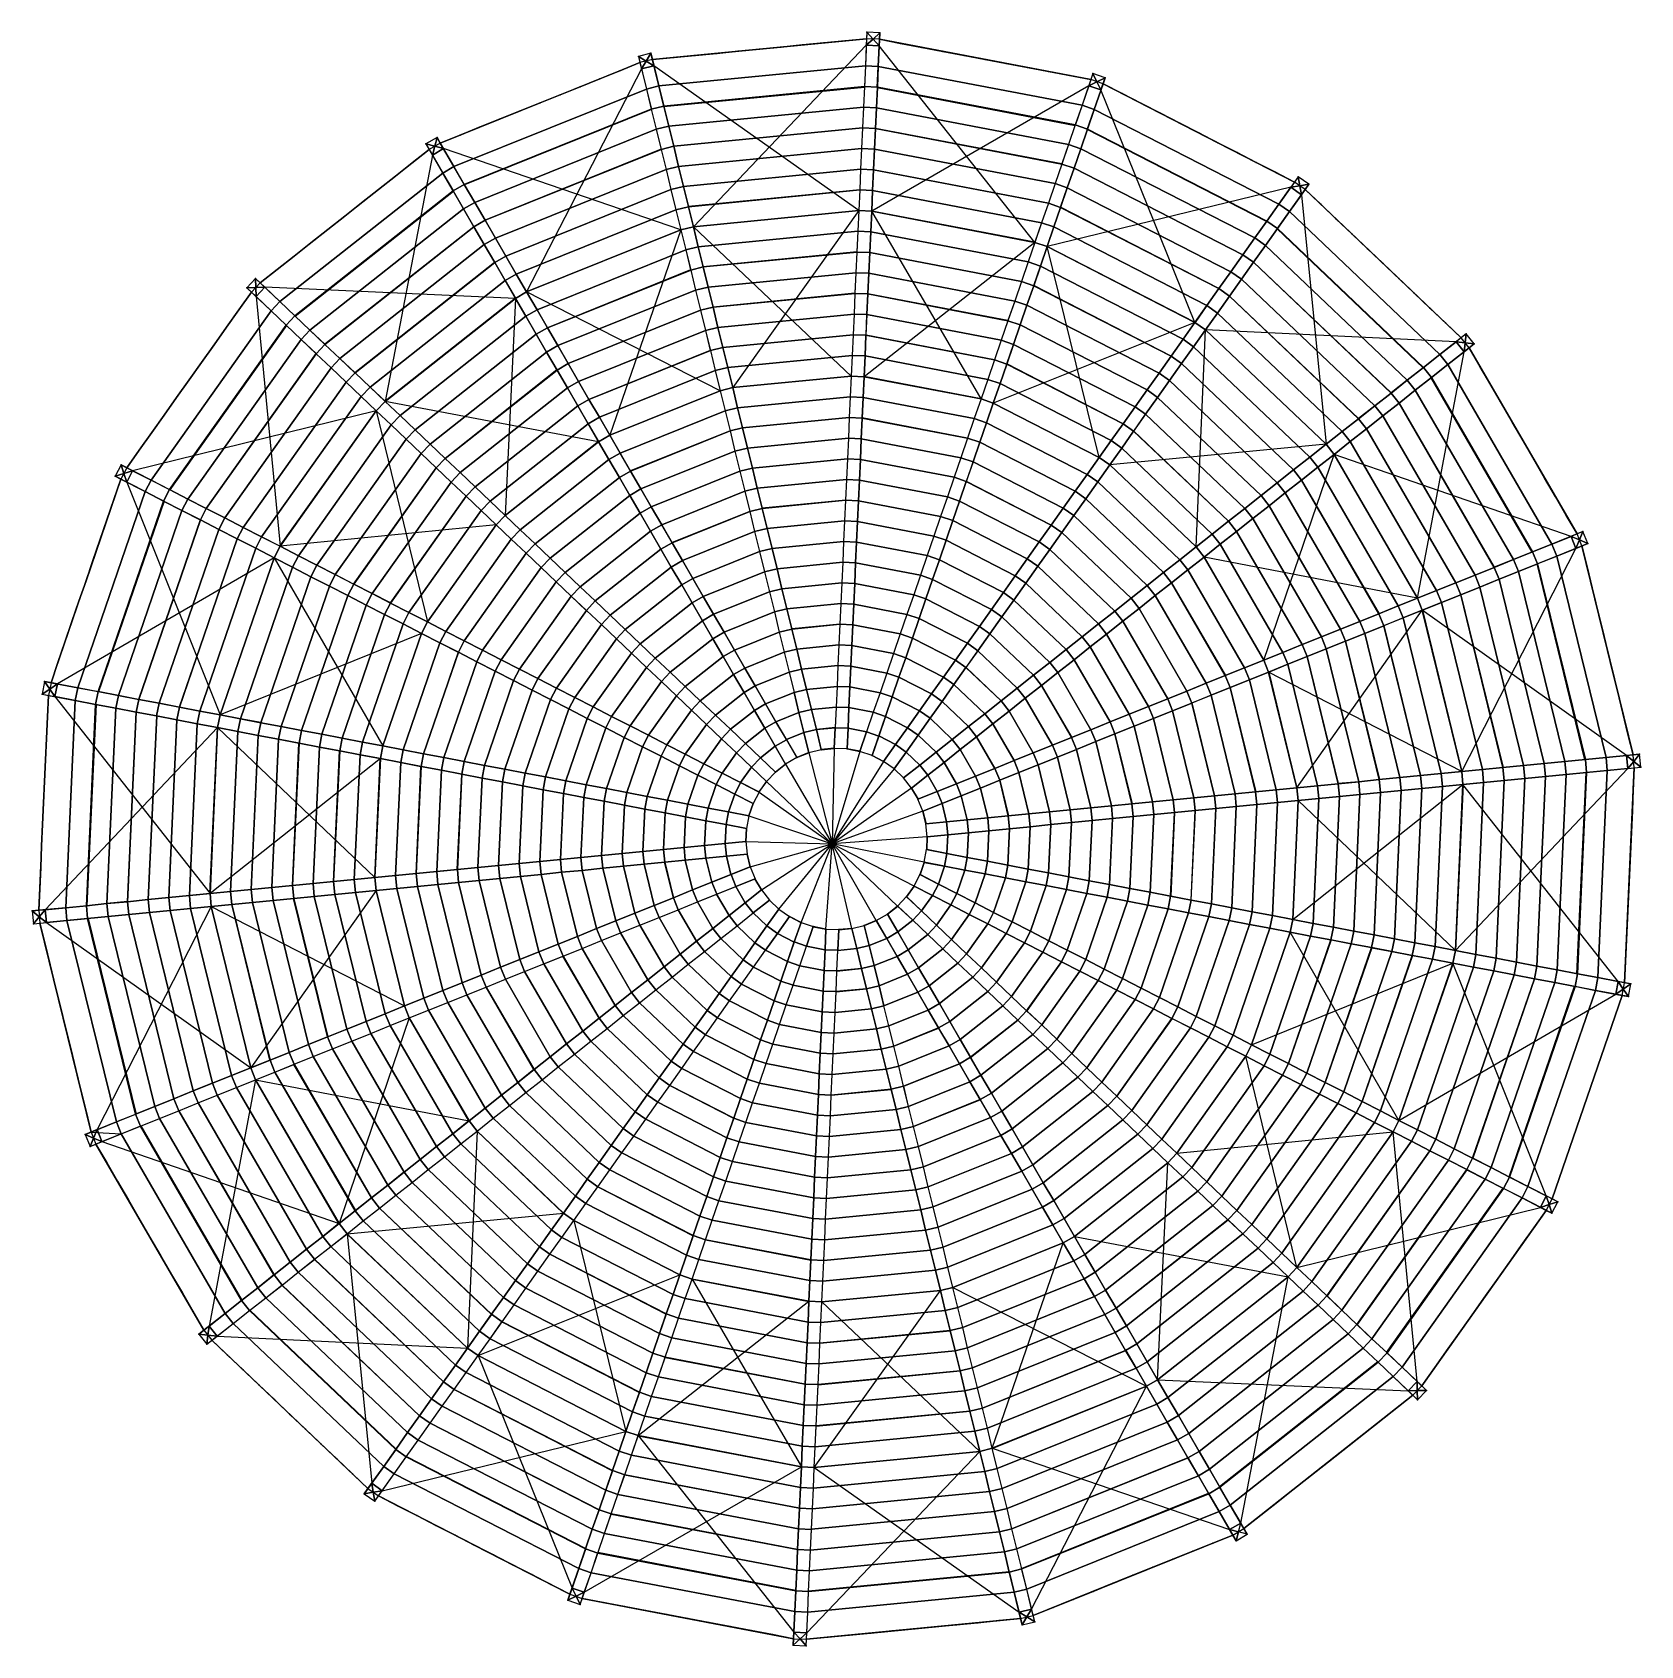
# Model space of a CAD drawing. Header units: millimetres. Extents: x -3890 to 2335, y 8273 to 14518.
import ezdxf

# ---------------------------------------------------------------- set-up
doc = ezdxf.new("R2010")
doc.units = ezdxf.units.MM
for name, color, linetype in [('FRAMES', 2, 'Continuous'), ('JOINTS', 2, 'Continuous'), ('SHELLS', 1, 'Continuous')]:
    doc.layers.add(name, color=color, linetype=linetype)

msp = doc.modelspace()

# ---------------------------------------------------------------- linework, layer by layer
at = {"layer": 'FRAMES'}
for p, q in [((-743.8, 14484.8, 1320), (-660.9, 14492.9, 1320)), ((-660.9, 14492.9, 1200), (-743.8, 14484.8, 1200)), ((-660.9, 14492.9, 1200), (-743.8, 14484.8, 1320)), ((-659.7, 14517.9, 1200), (-665.7, 14387.9, 1352)), ((-660.9, 14492.9, 1320), (-665.7, 14387.9, 1352)), ((-660.9, 14492.9, 1200), (-662, 14467.9, 1200)), ((-659.7, 14517.9, 1200), (-660.9, 14492.9, 1200)), ((-659.7, 14517.9, 1200), (-660.9, 14492.9, 1320)), ((-610.9, 14490.6, 1320), (-660.9, 14492.9, 1320)), ((-660.9, 14492.9, 1320), (-660.9, 14492.9, 1200)), ((-609.8, 14515.6, 1200), (-659.7, 14517.9, 1200)), ((-635.9, 14491.7, 1200), (-635.9, 14491.7, 120)), ((-609.8, 14515.6, 1200), (-615.7, 14385.6, 1352)), ((-610.9, 14490.6, 1320), (-615.7, 14385.6, 1352)), ((-612.1, 14465.6, 1200), (-610.9, 14490.6, 1200)), ((-610.9, 14490.6, 1200), (-609.8, 14515.6, 1200)), ((-609.8, 14515.6, 1200), (-610.9, 14490.6, 1320)), ((-610.9, 14490.6, 1320), (-610.9, 14490.6, 1200)), ((-610.9, 14490.6, 1320), (-529.1, 14475, 1320)), ((-529.1, 14475, 1200), (-610.9, 14490.6, 1200)), ((-529.1, 14475, 1320), (-610.9, 14490.6, 1200)), ((-1495.8, 14436.4, 1200), (-1544.3, 14424.5, 1200)), ((-1464.8, 14310, 1352), (-1495.8, 14436.4, 1200)), ((-1489.8, 14412.1, 1200), (-1495.8, 14436.4, 1200)), ((-1495.8, 14436.4, 1200), (-1489.8, 14412.1, 1320)), ((-1406.9, 14420.2, 1320), (-1324, 14428.3, 1320)), ((-1324, 14428.3, 1200), (-1406.9, 14420.2, 1200)), ((-1324, 14428.3, 1200), (-1406.9, 14420.2, 1320)), ((-662, 14467.9, 1200), (-1331.5, 13765, 1429.5)), ((-1324, 14428.3, 1320), (-1241.1, 14436.3, 1320)), ((-1241.1, 14436.3, 1200), (-1324, 14428.3, 1200)), ((-1241.1, 14436.3, 1320), (-1324, 14428.3, 1200)), ((-1324, 14428.3, 1320), (-1324, 14428.3, 1200)), ((-1241.1, 14436.3, 1320), (-1158.2, 14444.4, 1320)), ((-1158.2, 14444.4, 1200), (-1241.1, 14436.3, 1200)), ((-1158.2, 14444.4, 1200), (-1241.1, 14436.3, 1320)), ((-1241.1, 14436.3, 1320), (-1241.1, 14436.3, 1200)), ((-1158.2, 14444.4, 1320), (-1075.4, 14452.5, 1320)), ((-1075.4, 14452.5, 1200), (-1158.2, 14444.4, 1200)), ((-1075.4, 14452.5, 1320), (-1158.2, 14444.4, 1200)), ((-1158.2, 14444.4, 1320), (-1158.2, 14444.4, 1200)), ((-1075.4, 14452.5, 1320), (-992.5, 14460.6, 1320)), ((-992.5, 14460.6, 1200), (-1075.4, 14452.5, 1200)), ((-992.5, 14460.6, 1200), (-1075.4, 14452.5, 1320)), ((-1075.4, 14452.5, 1320), (-1075.4, 14452.5, 1200)), ((-992.5, 14460.6, 1320), (-909.6, 14468.6, 1320)), ((-909.6, 14468.6, 1200), (-992.5, 14460.6, 1200)), ((-909.6, 14468.6, 1320), (-992.5, 14460.6, 1200)), ((-992.5, 14460.6, 1320), (-992.5, 14460.6, 1200)), ((-909.6, 14468.6, 1320), (-826.7, 14476.7, 1320)), ((-826.7, 14476.7, 1200), (-909.6, 14468.6, 1200)), ((-826.7, 14476.7, 1200), (-909.6, 14468.6, 1320)), ((-909.6, 14468.6, 1320), (-909.6, 14468.6, 1200)), ((-826.7, 14476.7, 1320), (-743.8, 14484.8, 1320)), ((-743.8, 14484.8, 1200), (-826.7, 14476.7, 1200)), ((-743.8, 14484.8, 1320), (-826.7, 14476.7, 1200)), ((-826.7, 14476.7, 1320), (-826.7, 14476.7, 1200)), ((-743.8, 14484.8, 1320), (-743.8, 14484.8, 1200)), ((-662, 14467.9, 1200), (-665.7, 14387.9, 1232)), ((-662, 14467.9, 1200), (-665.7, 14387.9, 1352)), ((-612.1, 14465.6, 1200), (-662, 14467.9, 1200)), ((-612.1, 14465.6, 1200), (-615.7, 14385.6, 1232)), ((-612.1, 14465.6, 1200), (-615.7, 14385.6, 1352)), ((-9.5, 13704.7, 1429.5), (-612.1, 14465.6, 1200)), ((-529.1, 14475, 1320), (-447.3, 14459.4, 1320)), ((-447.3, 14459.4, 1200), (-529.1, 14475, 1200)), ((-529.1, 14475, 1320), (-529.1, 14475, 1200)), ((-447.3, 14459.4, 1200), (-529.1, 14475, 1320)), ((-447.3, 14459.4, 1320), (-365.5, 14443.8, 1320)), ((-365.5, 14443.8, 1200), (-447.3, 14459.4, 1200)), ((-447.3, 14459.4, 1320), (-447.3, 14459.4, 1200)), ((-365.5, 14443.8, 1320), (-447.3, 14459.4, 1200)), ((-365.5, 14443.8, 1320), (-283.7, 14428.2, 1320)), ((-283.7, 14428.2, 1200), (-365.5, 14443.8, 1200)), ((-365.5, 14443.8, 1320), (-365.5, 14443.8, 1200)), ((-283.7, 14428.2, 1200), (-365.5, 14443.8, 1320)), ((-283.7, 14428.2, 1320), (-201.9, 14412.6, 1320)), ((-201.9, 14412.6, 1200), (-283.7, 14428.2, 1200)), ((-283.7, 14428.2, 1320), (-283.7, 14428.2, 1200)), ((-201.9, 14412.6, 1320), (-283.7, 14428.2, 1200)), ((-1532.4, 14375.9, 1200), (-1976.8, 13512.8, 1429.5)), ((-1615.6, 14369.1, 1200), (-1692.9, 14338, 1200)), ((-1692.9, 14338, 1320), (-1615.6, 14369.1, 1320)), ((-1615.6, 14369.1, 1320), (-1692.9, 14338, 1200)), ((-1538.4, 14400.2, 1200), (-1615.6, 14369.1, 1200)), ((-1615.6, 14369.1, 1320), (-1538.4, 14400.2, 1320)), ((-1538.4, 14400.2, 1200), (-1615.6, 14369.1, 1320)), ((-1615.6, 14369.1, 1320), (-1615.6, 14369.1, 1200)), ((-1544.3, 14424.5, 1200), (-1513.4, 14298.1, 1352)), ((-1544.3, 14424.5, 1200), (-1538.4, 14400.2, 1200)), ((-1544.3, 14424.5, 1200), (-1538.4, 14400.2, 1320)), ((-1489.8, 14412.1, 1320), (-1538.4, 14400.2, 1320)), ((-1538.4, 14400.2, 1200), (-1532.4, 14375.9, 1200)), ((-1538.4, 14400.2, 1320), (-1513.4, 14298.1, 1352)), ((-1538.4, 14400.2, 1320), (-1538.4, 14400.2, 1200)), ((-1483.9, 14387.8, 1200), (-1532.4, 14375.9, 1200)), ((-1532.4, 14375.9, 1200), (-1513.4, 14298.1, 1232)), ((-1532.4, 14375.9, 1200), (-1513.4, 14298.1, 1352)), ((-1514.1, 14406.1, 120), (-1514.1, 14406.1, 1200)), ((-1489.8, 14412.1, 1320), (-1406.9, 14420.2, 1320)), ((-1406.9, 14420.2, 1200), (-1489.8, 14412.1, 1200)), ((-1406.9, 14420.2, 1320), (-1489.8, 14412.1, 1200)), ((-1483.9, 14387.8, 1200), (-1489.8, 14412.1, 1200)), ((-1489.8, 14412.1, 1320), (-1464.8, 14310, 1352)), ((-1489.8, 14412.1, 1200), (-1489.8, 14412.1, 1320)), ((-1483.9, 14387.8, 1200), (-1464.8, 14310, 1232)), ((-1483.9, 14387.8, 1200), (-1464.8, 14310, 1352)), ((-691.3, 13827.5, 1429.5), (-1483.9, 14387.8, 1200)), ((-1406.9, 14420.2, 1320), (-1406.9, 14420.2, 1200)), ((-665.7, 14387.9, 1232), (-669.3, 14307.8, 1263.1)), ((-665.7, 14387.9, 1352), (-669.3, 14307.8, 1383.1)), ((-665.7, 14387.9, 1352), (-669.3, 14307.8, 1263.1)), ((-615.7, 14385.6, 1232), (-665.7, 14387.9, 1232)), ((-665.7, 14387.9, 1232), (-665.7, 14387.9, 1352)), ((-665.7, 14387.9, 1352), (-615.7, 14385.6, 1352)), ((-615.7, 14385.6, 1232), (-619.4, 14305.5, 1263.1)), ((-615.7, 14385.6, 1352), (-619.4, 14305.5, 1383.1)), ((-615.7, 14385.6, 1352), (-619.4, 14305.5, 1263.1)), ((-615.7, 14385.6, 1352), (-615.7, 14385.6, 1232)), ((-201.9, 14412.6, 1320), (-120.1, 14397, 1320)), ((-120.1, 14397, 1200), (-201.9, 14412.6, 1200)), ((-201.9, 14412.6, 1320), (-201.9, 14412.6, 1200)), ((-120.1, 14397, 1200), (-201.9, 14412.6, 1320)), ((-120.1, 14397, 1320), (-38.3, 14381.4, 1320)), ((-38.3, 14381.4, 1200), (-120.1, 14397, 1200)), ((-120.1, 14397, 1320), (-120.1, 14397, 1200)), ((-38.3, 14381.4, 1320), (-120.1, 14397, 1200)), ((-38.3, 14381.4, 1320), (43.6, 14365.8, 1320)), ((43.6, 14365.8, 1200), (-38.3, 14381.4, 1200)), ((-38.3, 14381.4, 1320), (-38.3, 14381.4, 1200)), ((43.6, 14365.8, 1200), (-38.3, 14381.4, 1320)), ((43.6, 14365.8, 1320), (125.4, 14350.2, 1320)), ((125.4, 14350.2, 1200), (43.6, 14365.8, 1200)), ((43.6, 14365.8, 1320), (43.6, 14365.8, 1200)), ((125.4, 14350.2, 1320), (43.6, 14365.8, 1200)), ((-1770.2, 14306.9, 1200), (-1847.4, 14275.8, 1200)), ((-1847.4, 14275.8, 1320), (-1770.2, 14306.9, 1320)), ((-1770.2, 14306.9, 1320), (-1847.4, 14275.8, 1200)), ((-1692.9, 14338, 1200), (-1770.2, 14306.9, 1200)), ((-1770.2, 14306.9, 1320), (-1692.9, 14338, 1320)), ((-1692.9, 14338, 1200), (-1770.2, 14306.9, 1320)), ((-1770.2, 14306.9, 1320), (-1770.2, 14306.9, 1200)), ((-1692.9, 14338, 1320), (-1692.9, 14338, 1200)), ((-1513.4, 14298.1, 1232), (-1464.8, 14310, 1232)), ((-1464.8, 14310, 1352), (-1513.4, 14298.1, 1352)), ((-1464.8, 14310, 1232), (-1445.8, 14232.1, 1263.1)), ((-1464.8, 14310, 1352), (-1445.8, 14232.1, 1383.1)), ((-1464.8, 14310, 1232), (-1464.8, 14310, 1352)), ((-1464.8, 14310, 1352), (-1445.8, 14232.1, 1263.1)), ((-669.3, 14307.8, 1383.1), (-1445.8, 14232.1, 1383.1)), ((-669.3, 14307.8, 1263.1), (-673, 14227.7, 1293.2)), ((-669.3, 14307.8, 1383.1), (-673, 14227.7, 1413.2)), ((-669.3, 14307.8, 1263.1), (-673, 14227.7, 1413.2)), ((-619.4, 14305.5, 1263.1), (-669.3, 14307.8, 1263.1)), ((-669.3, 14307.8, 1263.1), (-669.3, 14307.8, 1383.1)), ((-669.3, 14307.8, 1383.1), (-619.4, 14305.5, 1383.1)), ((199, 14311, 1200), (-641.3, 13825.2, 1429.5)), ((-619.4, 14305.5, 1263.1), (-623.1, 14225.5, 1293.2)), ((-619.4, 14305.5, 1383.1), (-623.1, 14225.5, 1413.2)), ((-619.4, 14305.5, 1263.1), (-623.1, 14225.5, 1413.2)), ((-619.4, 14305.5, 1383.1), (-619.4, 14305.5, 1263.1)), ((146.9, 14159.4, 1383.1), (-619.4, 14305.5, 1383.1)), ((125.4, 14350.2, 1320), (207.2, 14334.6, 1320)), ((207.2, 14334.6, 1200), (125.4, 14350.2, 1200)), ((125.4, 14350.2, 1320), (125.4, 14350.2, 1200)), ((207.2, 14334.6, 1200), (125.4, 14350.2, 1320)), ((215.3, 14358.2, 1200), (173, 14235.2, 1352)), ((207.2, 14334.6, 1320), (173, 14235.2, 1352)), ((199, 14311, 1200), (173, 14235.2, 1232)), ((199, 14311, 1200), (173, 14235.2, 1352)), ((207.2, 14334.6, 1200), (199, 14311, 1200)), ((246.3, 14294.7, 1200), (199, 14311, 1200)), ((215.3, 14358.2, 1200), (207.2, 14334.6, 1200)), ((215.3, 14358.2, 1200), (207.2, 14334.6, 1320)), ((254.5, 14318.3, 1320), (207.2, 14334.6, 1320)), ((207.2, 14334.6, 1320), (207.2, 14334.6, 1200)), ((262.6, 14342, 1200), (215.3, 14358.2, 1200)), ((262.6, 14342, 1200), (220.3, 14218.9, 1352)), ((254.5, 14318.3, 1320), (220.3, 14218.9, 1352)), ((230.8, 14326.5, 1200), (230.8, 14326.5, 120)), ((246.3, 14294.7, 1200), (254.5, 14318.3, 1200)), ((254.5, 14318.3, 1200), (262.6, 14342, 1200)), ((262.6, 14342, 1200), (254.5, 14318.3, 1320)), ((254.5, 14318.3, 1320), (254.5, 14318.3, 1200)), ((254.5, 14318.3, 1320), (328.6, 14280.3, 1320)), ((328.6, 14280.3, 1200), (254.5, 14318.3, 1200)), ((328.6, 14280.3, 1320), (254.5, 14318.3, 1200)), ((-1924.7, 14244.7, 1200), (-2001.9, 14213.5, 1200)), ((-2001.9, 14213.5, 1320), (-1924.7, 14244.7, 1320)), ((-1924.7, 14244.7, 1320), (-2001.9, 14213.5, 1200)), ((-1847.4, 14275.8, 1200), (-1924.7, 14244.7, 1200)), ((-1924.7, 14244.7, 1320), (-1847.4, 14275.8, 1320)), ((-1847.4, 14275.8, 1200), (-1924.7, 14244.7, 1320)), ((-1924.7, 14244.7, 1320), (-1924.7, 14244.7, 1200)), ((-1847.4, 14275.8, 1320), (-1847.4, 14275.8, 1200)), ((-1513.4, 14298.1, 1232), (-1494.3, 14220.2, 1263.1)), ((-1513.4, 14298.1, 1352), (-1494.3, 14220.2, 1383.1)), ((-1513.4, 14298.1, 1352), (-1513.4, 14298.1, 1232)), ((-1513.4, 14298.1, 1352), (-1494.3, 14220.2, 1263.1)), ((246.3, 14294.7, 1200), (220.3, 14218.9, 1232)), ((246.3, 14294.7, 1200), (220.3, 14218.9, 1352)), ((610.1, 13394.8, 1429.5), (246.3, 14294.7, 1200)), ((328.6, 14280.3, 1320), (402.7, 14242.3, 1320)), ((402.7, 14242.3, 1200), (328.6, 14280.3, 1200)), ((328.6, 14280.3, 1320), (328.6, 14280.3, 1200)), ((402.7, 14242.3, 1200), (328.6, 14280.3, 1320)), ((402.7, 14242.3, 1320), (476.8, 14204.3, 1320)), ((476.8, 14204.3, 1200), (402.7, 14242.3, 1200)), ((402.7, 14242.3, 1320), (402.7, 14242.3, 1200)), ((476.8, 14204.3, 1320), (402.7, 14242.3, 1200)), ((-1494.3, 14220.2, 1383.1), (-2218, 13928.8, 1383.1)), ((-2079.2, 14182.4, 1200), (-2156.5, 14151.3, 1200)), ((-2156.5, 14151.3, 1320), (-2079.2, 14182.4, 1320)), ((-2079.2, 14182.4, 1320), (-2156.5, 14151.3, 1200)), ((-2001.9, 14213.5, 1200), (-2079.2, 14182.4, 1200)), ((-2079.2, 14182.4, 1320), (-2001.9, 14213.5, 1320)), ((-2001.9, 14213.5, 1200), (-2079.2, 14182.4, 1320)), ((-2079.2, 14182.4, 1320), (-2079.2, 14182.4, 1200)), ((-2001.9, 14213.5, 1320), (-2001.9, 14213.5, 1200)), ((-1445.8, 14232.1, 1263.1), (-1494.3, 14220.2, 1263.1)), ((-1494.3, 14220.2, 1383.1), (-1445.8, 14232.1, 1383.1)), ((-1494.3, 14220.2, 1263.1), (-1475.3, 14142.4, 1293.2)), ((-1494.3, 14220.2, 1383.1), (-1475.3, 14142.4, 1413.2)), ((-1494.3, 14220.2, 1263.1), (-1494.3, 14220.2, 1383.1)), ((-1494.3, 14220.2, 1263.1), (-1475.3, 14142.4, 1413.2)), ((-1445.8, 14232.1, 1263.1), (-1426.7, 14154.3, 1293.2)), ((-1445.8, 14232.1, 1383.1), (-1426.7, 14154.3, 1413.2)), ((-1445.8, 14232.1, 1383.1), (-1445.8, 14232.1, 1263.1)), ((-1445.8, 14232.1, 1263.1), (-1426.7, 14154.3, 1413.2)), ((-673, 14227.7, 1293.2), (-676.6, 14147.7, 1322.3)), ((-673, 14227.7, 1413.2), (-676.6, 14147.7, 1442.3)), ((-673, 14227.7, 1413.2), (-676.6, 14147.7, 1322.3)), ((-623.1, 14225.5, 1293.2), (-673, 14227.7, 1293.2)), ((-673, 14227.7, 1293.2), (-673, 14227.7, 1413.2)), ((-673, 14227.7, 1413.2), (-623.1, 14225.5, 1413.2)), ((-623.1, 14225.5, 1293.2), (-626.7, 14145.4, 1322.3)), ((-623.1, 14225.5, 1413.2), (-626.7, 14145.4, 1442.3)), ((-623.1, 14225.5, 1413.2), (-626.7, 14145.4, 1322.3)), ((-623.1, 14225.5, 1413.2), (-623.1, 14225.5, 1293.2)), ((173, 14235.2, 1232), (146.9, 14159.4, 1263.1)), ((173, 14235.2, 1352), (146.9, 14159.4, 1383.1)), ((173, 14235.2, 1352), (146.9, 14159.4, 1263.1)), ((220.3, 14218.9, 1232), (173, 14235.2, 1232)), ((173, 14235.2, 1232), (173, 14235.2, 1352)), ((173, 14235.2, 1352), (220.3, 14218.9, 1352)), ((220.3, 14218.9, 1232), (194.2, 14143.1, 1263.1)), ((220.3, 14218.9, 1352), (194.2, 14143.1, 1383.1)), ((220.3, 14218.9, 1352), (194.2, 14143.1, 1263.1)), ((220.3, 14218.9, 1352), (220.3, 14218.9, 1232)), ((476.8, 14204.3, 1320), (550.9, 14166.3, 1320)), ((550.9, 14166.3, 1200), (476.8, 14204.3, 1200)), ((476.8, 14204.3, 1320), (476.8, 14204.3, 1200)), ((550.9, 14166.3, 1200), (476.8, 14204.3, 1320)), ((-2233.7, 14120.2, 1200), (-2311, 14089.1, 1200)), ((-2311, 14089.1, 1320), (-2233.7, 14120.2, 1320)), ((-2233.7, 14120.2, 1320), (-2311, 14089.1, 1200)), ((-2156.5, 14151.3, 1200), (-2233.7, 14120.2, 1200)), ((-2233.7, 14120.2, 1320), (-2156.5, 14151.3, 1320)), ((-2156.5, 14151.3, 1200), (-2233.7, 14120.2, 1320)), ((-2233.7, 14120.2, 1320), (-2233.7, 14120.2, 1200)), ((-2156.5, 14151.3, 1320), (-2156.5, 14151.3, 1200)), ((-1426.7, 14154.3, 1293.2), (-1475.3, 14142.4, 1293.2)), ((-1475.3, 14142.4, 1413.2), (-1426.7, 14154.3, 1413.2)), ((-1475.3, 14142.4, 1293.2), (-1456.2, 14064.5, 1322.3)), ((-1475.3, 14142.4, 1413.2), (-1456.2, 14064.5, 1442.3)), ((-1475.3, 14142.4, 1293.2), (-1475.3, 14142.4, 1413.2)), ((-1475.3, 14142.4, 1413.2), (-1456.2, 14064.5, 1322.3)), ((-1426.7, 14154.3, 1293.2), (-1407.7, 14076.4, 1322.3)), ((-1426.7, 14154.3, 1413.2), (-1407.7, 14076.4, 1442.3)), ((-1426.7, 14154.3, 1413.2), (-1426.7, 14154.3, 1293.2)), ((-1426.7, 14154.3, 1413.2), (-1407.7, 14076.4, 1322.3)), ((-676.6, 14147.7, 1442.3), (-1407.7, 14076.4, 1442.3)), ((-676.6, 14147.7, 1322.3), (-680.3, 14067.6, 1350.5)), ((-676.6, 14147.7, 1442.3), (-680.3, 14067.6, 1470.5)), ((-676.6, 14147.7, 1322.3), (-680.3, 14067.6, 1470.5)), ((-626.7, 14145.4, 1322.3), (-676.6, 14147.7, 1322.3)), ((-676.6, 14147.7, 1322.3), (-676.6, 14147.7, 1442.3)), ((-676.6, 14147.7, 1442.3), (-626.7, 14145.4, 1442.3)), ((-626.7, 14145.4, 1322.3), (-630.4, 14065.3, 1350.5)), ((-626.7, 14145.4, 1442.3), (-630.4, 14065.3, 1470.5)), ((-626.7, 14145.4, 1322.3), (-630.4, 14065.3, 1470.5)), ((-626.7, 14145.4, 1442.3), (-626.7, 14145.4, 1322.3)), ((94.8, 14007.8, 1442.3), (-626.7, 14145.4, 1442.3)), ((146.9, 14159.4, 1263.1), (120.9, 14083.6, 1293.2)), ((146.9, 14159.4, 1383.1), (120.9, 14083.6, 1413.2)), ((146.9, 14159.4, 1263.1), (120.9, 14083.6, 1413.2)), ((194.2, 14143.1, 1263.1), (146.9, 14159.4, 1263.1)), ((146.9, 14159.4, 1263.1), (146.9, 14159.4, 1383.1)), ((146.9, 14159.4, 1383.1), (194.2, 14143.1, 1383.1)), ((194.2, 14143.1, 1263.1), (168.1, 14067.3, 1293.2)), ((194.2, 14143.1, 1383.1), (168.1, 14067.3, 1413.2)), ((194.2, 14143.1, 1263.1), (168.1, 14067.3, 1413.2)), ((194.2, 14143.1, 1383.1), (194.2, 14143.1, 1263.1)), ((888.3, 13787, 1383.1), (194.2, 14143.1, 1383.1)), ((550.9, 14166.3, 1320), (625, 14128.2, 1320)), ((625, 14128.2, 1200), (550.9, 14166.3, 1200)), ((550.9, 14166.3, 1320), (550.9, 14166.3, 1200)), ((625, 14128.2, 1320), (550.9, 14166.3, 1200)), ((625, 14128.2, 1320), (699.1, 14090.2, 1320)), ((699.1, 14090.2, 1200), (625, 14128.2, 1200)), ((625, 14128.2, 1320), (625, 14128.2, 1200)), ((699.1, 14090.2, 1200), (625, 14128.2, 1320)), ((-2419.6, 14012.4, 1320), (-2354.2, 14064.1, 1320)), ((-2354.2, 14064.1, 1200), (-2419.6, 14012.4, 1200)), ((-2354.2, 14064.1, 1200), (-2419.6, 14012.4, 1320)), ((-2323.5, 14110.8, 1200), (-2366.8, 14085.7, 1200)), ((-2366.8, 14085.7, 1200), (-2301.5, 13973.1, 1352)), ((-2366.8, 14085.7, 1200), (-2354.2, 14064.1, 1200)), ((-2366.8, 14085.7, 1200), (-2354.2, 14064.1, 1320)), ((-2311, 14089.1, 1320), (-2354.2, 14064.1, 1320)), ((-2354.2, 14064.1, 1200), (-2341.7, 14042.4, 1200)), ((-2354.2, 14064.1, 1320), (-2301.5, 13973.1, 1352)), ((-2354.2, 14064.1, 1320), (-2354.2, 14064.1, 1200)), ((-2298.4, 14067.5, 1200), (-2341.7, 14042.4, 1200)), ((-2332.6, 14076.6, 120), (-2332.6, 14076.6, 1200)), ((-2258.2, 13998.1, 1352), (-2323.5, 14110.8, 1200)), ((-2311, 14089.1, 1200), (-2323.5, 14110.8, 1200)), ((-2323.5, 14110.8, 1200), (-2311, 14089.1, 1320)), ((-2298.4, 14067.5, 1200), (-2311, 14089.1, 1200)), ((-2311, 14089.1, 1320), (-2258.2, 13998.1, 1352)), ((-2311, 14089.1, 1200), (-2311, 14089.1, 1320)), ((-2298.4, 14067.5, 1200), (-2258.2, 13998.1, 1232)), ((-2298.4, 14067.5, 1200), (-2258.2, 13998.1, 1352)), ((-1380, 13753.1, 1429.5), (-2298.4, 14067.5, 1200)), ((-1456.2, 14064.5, 1442.3), (-2137.6, 13790.1, 1442.3)), ((-1407.7, 14076.4, 1322.3), (-1456.2, 14064.5, 1322.3)), ((-1456.2, 14064.5, 1442.3), (-1407.7, 14076.4, 1442.3)), ((-1456.2, 14064.5, 1322.3), (-1437.2, 13986.7, 1350.5)), ((-1456.2, 14064.5, 1442.3), (-1437.2, 13986.7, 1470.5)), ((-1456.2, 14064.5, 1322.3), (-1456.2, 14064.5, 1442.3)), ((-1456.2, 14064.5, 1322.3), (-1437.2, 13986.7, 1470.5)), ((-1407.7, 14076.4, 1322.3), (-1388.6, 13998.5, 1350.5)), ((-1407.7, 14076.4, 1442.3), (-1388.6, 13998.5, 1470.5)), ((-1407.7, 14076.4, 1442.3), (-1407.7, 14076.4, 1322.3)), ((-1407.7, 14076.4, 1322.3), (-1388.6, 13998.5, 1470.5)), ((-680.3, 14067.6, 1350.5), (-684, 13987.6, 1377.8)), ((-680.3, 14067.6, 1470.5), (-684, 13987.6, 1497.8)), ((-680.3, 14067.6, 1470.5), (-684, 13987.6, 1377.8)), ((-630.4, 14065.3, 1350.5), (-680.3, 14067.6, 1350.5)), ((-680.3, 14067.6, 1350.5), (-680.3, 14067.6, 1470.5)), ((-680.3, 14067.6, 1470.5), (-630.4, 14065.3, 1470.5)), ((-630.4, 14065.3, 1350.5), (-634, 13985.3, 1377.8)), ((-630.4, 14065.3, 1470.5), (-634, 13985.3, 1497.8)), ((-630.4, 14065.3, 1470.5), (-634, 13985.3, 1377.8)), ((-630.4, 14065.3, 1470.5), (-630.4, 14065.3, 1350.5)), ((120.9, 14083.6, 1293.2), (94.8, 14007.8, 1322.3)), ((120.9, 14083.6, 1413.2), (94.8, 14007.8, 1442.3)), ((120.9, 14083.6, 1413.2), (94.8, 14007.8, 1322.3)), ((168.1, 14067.3, 1293.2), (120.9, 14083.6, 1293.2)), ((120.9, 14083.6, 1293.2), (120.9, 14083.6, 1413.2)), ((120.9, 14083.6, 1413.2), (168.1, 14067.3, 1413.2)), ((168.1, 14067.3, 1293.2), (142.1, 13991.6, 1322.3)), ((168.1, 14067.3, 1413.2), (142.1, 13991.6, 1442.3)), ((168.1, 14067.3, 1413.2), (142.1, 13991.6, 1322.3)), ((168.1, 14067.3, 1413.2), (168.1, 14067.3, 1293.2)), ((699.1, 14090.2, 1320), (773.2, 14052.2, 1320)), ((773.2, 14052.2, 1200), (699.1, 14090.2, 1200)), ((699.1, 14090.2, 1320), (699.1, 14090.2, 1200)), ((773.2, 14052.2, 1320), (699.1, 14090.2, 1200)), ((773.2, 14052.2, 1320), (847.3, 14014.2, 1320)), ((847.3, 14014.2, 1200), (773.2, 14052.2, 1200)), ((773.2, 14052.2, 1320), (773.2, 14052.2, 1200)), ((847.3, 14014.2, 1200), (773.2, 14052.2, 1320)), ((-2341.7, 14042.4, 1200), (-2524.9, 13089.2, 1429.5)), ((-2485, 13960.8, 1320), (-2419.6, 14012.4, 1320)), ((-2419.6, 14012.4, 1200), (-2485, 13960.8, 1200)), ((-2419.6, 14012.4, 1320), (-2485, 13960.8, 1200)), ((-2419.6, 14012.4, 1320), (-2419.6, 14012.4, 1200)), ((-2341.7, 14042.4, 1200), (-2301.5, 13973.1, 1232)), ((-2301.5, 13973.1, 1352), (-2341.7, 14042.4, 1200)), ((-2258.2, 13998.1, 1232), (-2301.5, 13973.1, 1232)), ((-2301.5, 13973.1, 1352), (-2258.2, 13998.1, 1352)), ((-2258.2, 13998.1, 1232), (-2218, 13928.8, 1263.1)), ((-2258.2, 13998.1, 1352), (-2218, 13928.8, 1383.1)), ((-2258.2, 13998.1, 1352), (-2258.2, 13998.1, 1232)), ((-2258.2, 13998.1, 1352), (-2218, 13928.8, 1263.1)), ((-1388.6, 13998.5, 1350.5), (-1437.2, 13986.7, 1350.5)), ((-1437.2, 13986.7, 1470.5), (-1388.6, 13998.5, 1470.5)), ((-1388.6, 13998.5, 1350.5), (-1369.6, 13920.7, 1377.8)), ((-1388.6, 13998.5, 1470.5), (-1369.6, 13920.7, 1497.8)), ((-1388.6, 13998.5, 1470.5), (-1388.6, 13998.5, 1350.5)), ((-1388.6, 13998.5, 1470.5), (-1369.6, 13920.7, 1377.8)), ((94.8, 14007.8, 1322.3), (68.7, 13932, 1350.5)), ((94.8, 14007.8, 1442.3), (68.7, 13932, 1470.5)), ((94.8, 14007.8, 1322.3), (68.7, 13932, 1470.5)), ((142.1, 13991.6, 1322.3), (94.8, 14007.8, 1322.3)), ((94.8, 14007.8, 1322.3), (94.8, 14007.8, 1442.3)), ((94.8, 14007.8, 1442.3), (142.1, 13991.6, 1442.3)), ((142.1, 13991.6, 1322.3), (116, 13915.8, 1350.5)), ((142.1, 13991.6, 1442.3), (116, 13915.8, 1470.5)), ((142.1, 13991.6, 1322.3), (116, 13915.8, 1470.5)), ((142.1, 13991.6, 1442.3), (142.1, 13991.6, 1322.3)), ((795.6, 13656.3, 1442.3), (142.1, 13991.6, 1442.3)), ((847.3, 14014.2, 1320), (921.4, 13976.2, 1320)), ((921.4, 13976.2, 1200), (847.3, 14014.2, 1200)), ((847.3, 14014.2, 1320), (847.3, 14014.2, 1200)), ((921.4, 13976.2, 1320), (847.3, 14014.2, 1200)), ((-2550.3, 13909.2, 1320), (-2485, 13960.8, 1320)), ((-2485, 13960.8, 1200), (-2550.3, 13909.2, 1200)), ((-2485, 13960.8, 1200), (-2550.3, 13909.2, 1320)), ((-2485, 13960.8, 1320), (-2485, 13960.8, 1200)), ((-2301.5, 13973.1, 1232), (-2261.3, 13903.8, 1263.1)), ((-2301.5, 13973.1, 1352), (-2261.3, 13903.8, 1383.1)), ((-2301.5, 13973.1, 1232), (-2301.5, 13973.1, 1352)), ((-2261.3, 13903.8, 1263.1), (-2301.5, 13973.1, 1352)), ((-2218, 13928.8, 1263.1), (-2261.3, 13903.8, 1263.1)), ((-2261.3, 13903.8, 1383.1), (-2218, 13928.8, 1383.1)), ((-2218, 13928.8, 1263.1), (-2177.8, 13859.5, 1293.2)), ((-2218, 13928.8, 1383.1), (-2177.8, 13859.5, 1413.2)), ((-2218, 13928.8, 1383.1), (-2218, 13928.8, 1263.1)), ((-2218, 13928.8, 1263.1), (-2177.8, 13859.5, 1413.2)), ((-1437.2, 13986.7, 1350.5), (-1418.1, 13908.8, 1377.8)), ((-1437.2, 13986.7, 1470.5), (-1418.1, 13908.8, 1497.8)), ((-1437.2, 13986.7, 1350.5), (-1437.2, 13986.7, 1470.5)), ((-1437.2, 13986.7, 1470.5), (-1418.1, 13908.8, 1377.8)), ((-684, 13987.6, 1497.8), (-1369.6, 13920.7, 1497.8)), ((-684, 13987.6, 1377.8), (-687.6, 13907.5, 1404.1)), ((-684, 13987.6, 1497.8), (-687.6, 13907.5, 1524.1)), ((-684, 13987.6, 1377.8), (-687.6, 13907.5, 1524.1)), ((-634, 13985.3, 1377.8), (-684, 13987.6, 1377.8)), ((-684, 13987.6, 1377.8), (-684, 13987.6, 1497.8)), ((-684, 13987.6, 1497.8), (-634, 13985.3, 1497.8)), ((-634, 13985.3, 1377.8), (-637.7, 13905.2, 1404.1)), ((-634, 13985.3, 1497.8), (-637.7, 13905.2, 1524.1)), ((-634, 13985.3, 1377.8), (-637.7, 13905.2, 1524.1)), ((-634, 13985.3, 1497.8), (-634, 13985.3, 1377.8)), ((42.7, 13856.2, 1497.8), (-634, 13985.3, 1497.8)), ((68.7, 13932, 1350.5), (42.7, 13856.2, 1377.8)), ((68.7, 13932, 1470.5), (42.7, 13856.2, 1497.8)), ((68.7, 13932, 1470.5), (42.7, 13856.2, 1377.8)), ((116, 13915.8, 1350.5), (68.7, 13932, 1350.5)), ((68.7, 13932, 1350.5), (68.7, 13932, 1470.5)), ((68.7, 13932, 1470.5), (116, 13915.8, 1470.5)), ((921.4, 13976.2, 1320), (995.5, 13938.2, 1320)), ((995.5, 13938.2, 1200), (921.4, 13976.2, 1200)), ((921.4, 13976.2, 1320), (921.4, 13976.2, 1200)), ((995.5, 13938.2, 1200), (921.4, 13976.2, 1320)), ((1009.9, 13958.5, 1200), (934.7, 13852.4, 1352)), ((995.5, 13938.2, 1320), (934.7, 13852.4, 1352)), ((1050.7, 13929.6, 1200), (975.4, 13823.5, 1352)), ((995.5, 13938.2, 1200), (981, 13917.8, 1200)), ((1009.9, 13958.5, 1200), (995.5, 13938.2, 1200)), ((1009.9, 13958.5, 1200), (995.5, 13938.2, 1320)), ((1036.3, 13909.2, 1320), (995.5, 13938.2, 1320)), ((995.5, 13938.2, 1320), (995.5, 13938.2, 1200)), ((1050.7, 13929.6, 1200), (1009.9, 13958.5, 1200)), ((1036.3, 13909.2, 1200), (1050.7, 13929.6, 1200)), ((1050.7, 13929.6, 1200), (1036.3, 13909.2, 1320)), ((-2261.3, 13903.8, 1383.1), (-2873.5, 13420.3, 1383.1)), ((-2615.7, 13857.6, 1320), (-2550.3, 13909.2, 1320)), ((-2550.3, 13909.2, 1200), (-2615.7, 13857.6, 1200)), ((-2550.3, 13909.2, 1320), (-2615.7, 13857.6, 1200)), ((-2550.3, 13909.2, 1320), (-2550.3, 13909.2, 1200)), ((-2261.3, 13903.8, 1263.1), (-2221.1, 13834.4, 1293.2)), ((-2261.3, 13903.8, 1383.1), (-2221.1, 13834.4, 1413.2)), ((-2261.3, 13903.8, 1263.1), (-2261.3, 13903.8, 1383.1)), ((-2221.1, 13834.4, 1413.2), (-2261.3, 13903.8, 1263.1)), ((-1418.1, 13908.8, 1497.8), (-2057.2, 13651.5, 1497.8)), ((-1369.6, 13920.7, 1377.8), (-1418.1, 13908.8, 1377.8)), ((-1418.1, 13908.8, 1497.8), (-1369.6, 13920.7, 1497.8)), ((-1418.1, 13908.8, 1377.8), (-1399.1, 13831, 1404.1)), ((-1418.1, 13908.8, 1497.8), (-1399.1, 13831, 1524.1)), ((-1418.1, 13908.8, 1377.8), (-1418.1, 13908.8, 1497.8)), ((-1418.1, 13908.8, 1377.8), (-1399.1, 13831, 1524.1)), ((-1369.6, 13920.7, 1377.8), (-1350.5, 13842.8, 1404.1)), ((-1369.6, 13920.7, 1497.8), (-1350.5, 13842.8, 1524.1)), ((-1369.6, 13920.7, 1497.8), (-1369.6, 13920.7, 1377.8)), ((-1369.6, 13920.7, 1377.8), (-1350.5, 13842.8, 1524.1)), ((-687.6, 13907.5, 1404.1), (-691.3, 13827.5, 1429.5)), ((-687.6, 13907.5, 1524.1), (-691.3, 13827.5, 1549.5)), ((-687.6, 13907.5, 1524.1), (-691.3, 13827.5, 1429.5)), ((-637.7, 13905.2, 1404.1), (-687.6, 13907.5, 1404.1)), ((-687.6, 13907.5, 1404.1), (-687.6, 13907.5, 1524.1)), ((-687.6, 13907.5, 1524.1), (-637.7, 13905.2, 1524.1)), ((-637.7, 13905.2, 1404.1), (-641.3, 13825.2, 1429.5)), ((-637.7, 13905.2, 1524.1), (-641.3, 13825.2, 1549.5)), ((-637.7, 13905.2, 1524.1), (-641.3, 13825.2, 1429.5)), ((-637.7, 13905.2, 1524.1), (-637.7, 13905.2, 1404.1)), ((981, 13917.8, 1200), (37.8, 13688.4, 1429.5)), ((116, 13915.8, 1350.5), (89.9, 13840, 1377.8)), ((116, 13915.8, 1470.5), (89.9, 13840, 1497.8)), ((116, 13915.8, 1470.5), (89.9, 13840, 1377.8)), ((116, 13915.8, 1470.5), (116, 13915.8, 1350.5)), ((981, 13917.8, 1200), (934.7, 13852.4, 1232)), ((934.7, 13852.4, 1352), (981, 13917.8, 1200)), ((1036.3, 13909.2, 1320), (975.4, 13823.5, 1352)), ((1021.8, 13888.8, 1200), (975.4, 13823.5, 1232)), ((1021.8, 13888.8, 1200), (975.4, 13823.5, 1352)), ((1021.8, 13888.8, 1200), (981, 13917.8, 1200)), ((1015.9, 13923.7, 1200), (1015.9, 13923.7, 120)), ((1021.8, 13888.8, 1200), (1036.3, 13909.2, 1200)), ((1021.8, 13888.8, 1200), (1117.3, 12922.9, 1429.5)), ((1036.3, 13909.2, 1320), (1036.3, 13909.2, 1200)), ((1036.3, 13909.2, 1320), (1096.7, 13851.9, 1320)), ((1096.7, 13851.9, 1200), (1036.3, 13909.2, 1200)), ((1096.7, 13851.9, 1320), (1036.3, 13909.2, 1200)), ((-2746.4, 13754.4, 1320), (-2681.1, 13806, 1320)), ((-2681.1, 13806, 1200), (-2746.4, 13754.4, 1200)), ((-2681.1, 13806, 1320), (-2746.4, 13754.4, 1200)), ((-2681.1, 13806, 1320), (-2615.7, 13857.6, 1320)), ((-2615.7, 13857.6, 1200), (-2681.1, 13806, 1200)), ((-2615.7, 13857.6, 1200), (-2681.1, 13806, 1320)), ((-2681.1, 13806, 1320), (-2681.1, 13806, 1200)), ((-2615.7, 13857.6, 1320), (-2615.7, 13857.6, 1200)), ((-2177.8, 13859.5, 1293.2), (-2221.1, 13834.4, 1293.2)), ((-2221.1, 13834.4, 1413.2), (-2177.8, 13859.5, 1413.2)), ((-2221.1, 13834.4, 1293.2), (-2180.8, 13765.1, 1322.3)), ((-2221.1, 13834.4, 1413.2), (-2180.8, 13765.1, 1442.3)), ((-2221.1, 13834.4, 1293.2), (-2221.1, 13834.4, 1413.2)), ((-2180.8, 13765.1, 1322.3), (-2221.1, 13834.4, 1413.2)), ((-2177.8, 13859.5, 1293.2), (-2137.6, 13790.1, 1322.3)), ((-2177.8, 13859.5, 1413.2), (-2137.6, 13790.1, 1442.3)), ((-2177.8, 13859.5, 1413.2), (-2177.8, 13859.5, 1293.2)), ((-2177.8, 13859.5, 1413.2), (-2137.6, 13790.1, 1322.3)), ((-1350.5, 13842.8, 1404.1), (-1399.1, 13831, 1404.1)), ((-1399.1, 13831, 1524.1), (-1350.5, 13842.8, 1524.1)), ((-1399.1, 13831, 1404.1), (-1380, 13753.1, 1429.5)), ((-1399.1, 13831, 1524.1), (-1380, 13753.1, 1549.5)), ((-1399.1, 13831, 1404.1), (-1399.1, 13831, 1524.1)), ((-1399.1, 13831, 1524.1), (-1380, 13753.1, 1429.5)), ((-1350.5, 13842.8, 1404.1), (-1331.5, 13765, 1429.5)), ((-1350.5, 13842.8, 1524.1), (-1331.5, 13765, 1549.5)), ((-1350.5, 13842.8, 1524.1), (-1350.5, 13842.8, 1404.1)), ((-1350.5, 13842.8, 1524.1), (-1331.5, 13765, 1429.5)), ((-691.3, 13827.5, 1549.5), (-1331.5, 13765, 1549.5)), ((-691.3, 13827.5, 1429.5), (-1179.1, 13142.2, 1601.2)), ((-691.3, 13827.5, 1429.5), (-694.9, 13747.4, 1454.1)), ((-691.3, 13827.5, 1549.5), (-694.9, 13747.4, 1574.1)), ((-691.3, 13827.5, 1429.5), (-694.9, 13747.4, 1574.1)), ((-641.3, 13825.2, 1429.5), (-691.3, 13827.5, 1429.5)), ((-691.3, 13827.5, 1429.5), (-691.3, 13827.5, 1549.5)), ((-691.3, 13827.5, 1549.5), (-641.3, 13825.2, 1549.5)), ((-641.3, 13825.2, 1429.5), (-645, 13745.1, 1454.1)), ((-641.3, 13825.2, 1549.5), (-645, 13745.1, 1574.1)), ((-641.3, 13825.2, 1429.5), (-645, 13745.1, 1574.1)), ((-641.3, 13825.2, 1549.5), (-641.3, 13825.2, 1429.5)), ((-9.5, 13704.7, 1549.5), (-641.3, 13825.2, 1549.5)), ((-218, 13098.4, 1601.2), (-641.3, 13825.2, 1429.5)), ((42.7, 13856.2, 1377.8), (16.6, 13780.5, 1404.1)), ((42.7, 13856.2, 1497.8), (16.6, 13780.5, 1524.1)), ((42.7, 13856.2, 1377.8), (16.6, 13780.5, 1524.1)), ((89.9, 13840, 1377.8), (42.7, 13856.2, 1377.8)), ((42.7, 13856.2, 1377.8), (42.7, 13856.2, 1497.8)), ((42.7, 13856.2, 1497.8), (89.9, 13840, 1497.8)), ((89.9, 13840, 1377.8), (63.9, 13764.2, 1404.1)), ((89.9, 13840, 1497.8), (63.9, 13764.2, 1524.1)), ((89.9, 13840, 1377.8), (63.9, 13764.2, 1524.1)), ((89.9, 13840, 1497.8), (89.9, 13840, 1377.8)), ((702.9, 13525.5, 1497.8), (89.9, 13840, 1497.8)), ((934.7, 13852.4, 1232), (888.3, 13787, 1263.1)), ((934.7, 13852.4, 1352), (888.3, 13787, 1383.1)), ((888.3, 13787, 1263.1), (934.7, 13852.4, 1352)), ((975.4, 13823.5, 1232), (929.1, 13758.1, 1263.1)), ((975.4, 13823.5, 1352), (929.1, 13758.1, 1383.1)), ((975.4, 13823.5, 1352), (929.1, 13758.1, 1263.1)), ((975.4, 13823.5, 1232), (934.7, 13852.4, 1232)), ((934.7, 13852.4, 1232), (934.7, 13852.4, 1352)), ((934.7, 13852.4, 1352), (975.4, 13823.5, 1352)), ((975.4, 13823.5, 1352), (975.4, 13823.5, 1232)), ((1096.7, 13851.9, 1320), (1157, 13794.5, 1320)), ((1157, 13794.5, 1200), (1096.7, 13851.9, 1200)), ((1096.7, 13851.9, 1320), (1096.7, 13851.9, 1200)), ((1157, 13794.5, 1200), (1096.7, 13851.9, 1320)), ((-2811.8, 13702.8, 1320), (-2746.4, 13754.4, 1320)), ((-2746.4, 13754.4, 1200), (-2811.8, 13702.8, 1200)), ((-2746.4, 13754.4, 1200), (-2811.8, 13702.8, 1320)), ((-2180.8, 13765.1, 1442.3), (-2757.3, 13309.9, 1442.3)), ((-2746.4, 13754.4, 1320), (-2746.4, 13754.4, 1200)), ((-2137.6, 13790.1, 1322.3), (-2180.8, 13765.1, 1322.3)), ((-2180.8, 13765.1, 1442.3), (-2137.6, 13790.1, 1442.3)), ((-2180.8, 13765.1, 1322.3), (-2140.6, 13695.8, 1350.5)), ((-2180.8, 13765.1, 1442.3), (-2140.6, 13695.8, 1470.5)), ((-2180.8, 13765.1, 1322.3), (-2180.8, 13765.1, 1442.3)), ((-2140.6, 13695.8, 1470.5), (-2180.8, 13765.1, 1322.3)), ((-2137.6, 13790.1, 1322.3), (-2097.4, 13720.8, 1350.5)), ((-2137.6, 13790.1, 1442.3), (-2097.4, 13720.8, 1470.5)), ((-2137.6, 13790.1, 1442.3), (-2137.6, 13790.1, 1322.3)), ((-2137.6, 13790.1, 1322.3), (-2097.4, 13720.8, 1470.5)), ((-1380, 13753.1, 1549.5), (-1976.8, 13512.8, 1549.5)), ((-1380, 13753.1, 1429.5), (-1655.1, 12958.2, 1601.2)), ((-1331.5, 13765, 1429.5), (-1380, 13753.1, 1429.5)), ((-1380, 13753.1, 1549.5), (-1331.5, 13765, 1549.5)), ((-1380, 13753.1, 1429.5), (-1361, 13675.3, 1454.1)), ((-1380, 13753.1, 1549.5), (-1361, 13675.3, 1574.1)), ((-1380, 13753.1, 1429.5), (-1380, 13753.1, 1549.5)), ((-1380, 13753.1, 1429.5), (-1361, 13675.3, 1574.1)), ((-1331.5, 13765, 1429.5), (-1312.4, 13687.1, 1454.1)), ((-1331.5, 13765, 1549.5), (-1312.4, 13687.1, 1574.1)), ((-1331.5, 13765, 1549.5), (-1331.5, 13765, 1429.5)), ((-1331.5, 13765, 1429.5), (-1312.4, 13687.1, 1574.1)), ((-720.5, 13187, 1601.2), (-1331.5, 13765, 1429.5)), ((-694.9, 13747.4, 1454.1), (-698.6, 13667.3, 1477.7)), ((-694.9, 13747.4, 1574.1), (-698.6, 13667.3, 1597.7)), ((-694.9, 13747.4, 1574.1), (-698.6, 13667.3, 1477.7)), ((-645, 13745.1, 1454.1), (-694.9, 13747.4, 1454.1)), ((-694.9, 13747.4, 1454.1), (-694.9, 13747.4, 1574.1)), ((-694.9, 13747.4, 1574.1), (-645, 13745.1, 1574.1)), ((-645, 13745.1, 1454.1), (-648.6, 13665.1, 1477.7)), ((-645, 13745.1, 1574.1), (-648.6, 13665.1, 1597.7)), ((-645, 13745.1, 1574.1), (-648.6, 13665.1, 1477.7)), ((-645, 13745.1, 1574.1), (-645, 13745.1, 1454.1)), ((16.6, 13780.5, 1404.1), (-9.5, 13704.7, 1429.5)), ((16.6, 13780.5, 1524.1), (-9.5, 13704.7, 1549.5)), ((16.6, 13780.5, 1524.1), (-9.5, 13704.7, 1429.5)), ((63.9, 13764.2, 1404.1), (16.6, 13780.5, 1404.1)), ((16.6, 13780.5, 1404.1), (16.6, 13780.5, 1524.1)), ((16.6, 13780.5, 1524.1), (63.9, 13764.2, 1524.1)), ((63.9, 13764.2, 1404.1), (37.8, 13688.4, 1429.5)), ((63.9, 13764.2, 1524.1), (37.8, 13688.4, 1549.5)), ((63.9, 13764.2, 1524.1), (37.8, 13688.4, 1429.5)), ((63.9, 13764.2, 1524.1), (63.9, 13764.2, 1404.1)), ((888.3, 13787, 1263.1), (841.9, 13721.7, 1293.2)), ((888.3, 13787, 1383.1), (841.9, 13721.7, 1413.2)), ((841.9, 13721.7, 1413.2), (888.3, 13787, 1263.1)), ((929.1, 13758.1, 1263.1), (882.7, 13692.7, 1293.2)), ((929.1, 13758.1, 1383.1), (882.7, 13692.7, 1413.2)), ((929.1, 13758.1, 1263.1), (882.7, 13692.7, 1413.2)), ((929.1, 13758.1, 1263.1), (888.3, 13787, 1263.1)), ((888.3, 13787, 1263.1), (888.3, 13787, 1383.1)), ((888.3, 13787, 1383.1), (929.1, 13758.1, 1383.1)), ((929.1, 13758.1, 1383.1), (929.1, 13758.1, 1263.1)), ((1494.8, 13220.9, 1383.1), (929.1, 13758.1, 1383.1)), ((1157, 13794.5, 1320), (1217.4, 13737.2, 1320)), ((1217.4, 13737.2, 1200), (1157, 13794.5, 1200)), ((1157, 13794.5, 1320), (1157, 13794.5, 1200)), ((1217.4, 13737.2, 1320), (1157, 13794.5, 1200)), ((-2877.2, 13651.1, 1320), (-2811.8, 13702.8, 1320)), ((-2811.8, 13702.8, 1200), (-2877.2, 13651.1, 1200)), ((-2811.8, 13702.8, 1320), (-2877.2, 13651.1, 1200)), ((-2811.8, 13702.8, 1320), (-2811.8, 13702.8, 1200)), ((-2097.4, 13720.8, 1350.5), (-2140.6, 13695.8, 1350.5)), ((-2140.6, 13695.8, 1470.5), (-2097.4, 13720.8, 1470.5)), ((-2140.6, 13695.8, 1350.5), (-2100.4, 13626.4, 1377.8)), ((-2140.6, 13695.8, 1470.5), (-2100.4, 13626.4, 1497.8)), ((-2140.6, 13695.8, 1350.5), (-2140.6, 13695.8, 1470.5)), ((-2100.4, 13626.4, 1377.8), (-2140.6, 13695.8, 1470.5)), ((-2097.4, 13720.8, 1350.5), (-2057.2, 13651.5, 1377.8)), ((-2097.4, 13720.8, 1470.5), (-2057.2, 13651.5, 1497.8)), ((-2097.4, 13720.8, 1470.5), (-2097.4, 13720.8, 1350.5)), ((-2097.4, 13720.8, 1470.5), (-2057.2, 13651.5, 1377.8)), ((-1312.4, 13687.1, 1454.1), (-1361, 13675.3, 1454.1)), ((-1361, 13675.3, 1574.1), (-1312.4, 13687.1, 1574.1)), ((-1312.4, 13687.1, 1454.1), (-1293.4, 13609.3, 1477.7)), ((-1312.4, 13687.1, 1574.1), (-1293.4, 13609.3, 1597.7)), ((-1312.4, 13687.1, 1574.1), (-1312.4, 13687.1, 1454.1)), ((-1312.4, 13687.1, 1574.1), (-1293.4, 13609.3, 1477.7)), ((-9.5, 13704.7, 1429.5), (-670.6, 13184.7, 1601.2)), ((-9.5, 13704.7, 1429.5), (-35.5, 13628.9, 1454.1)), ((-9.5, 13704.7, 1549.5), (-35.5, 13628.9, 1574.1)), ((-9.5, 13704.7, 1429.5), (-35.5, 13628.9, 1574.1)), ((37.8, 13688.4, 1429.5), (-9.5, 13704.7, 1429.5)), ((-9.5, 13704.7, 1429.5), (-9.5, 13704.7, 1549.5)), ((-9.5, 13704.7, 1549.5), (37.8, 13688.4, 1549.5)), ((37.8, 13688.4, 1429.5), (11.7, 13612.6, 1454.1)), ((37.8, 13688.4, 1549.5), (11.7, 13612.6, 1574.1)), ((37.8, 13688.4, 1429.5), (11.7, 13612.6, 1574.1)), ((37.8, 13688.4, 1549.5), (37.8, 13688.4, 1429.5)), ((610.1, 13394.8, 1549.5), (37.8, 13688.4, 1549.5)), ((239.2, 12871.8, 1601.2), (37.8, 13688.4, 1429.5)), ((841.9, 13721.7, 1293.2), (795.6, 13656.3, 1322.3)), ((841.9, 13721.7, 1413.2), (795.6, 13656.3, 1442.3)), ((795.6, 13656.3, 1322.3), (841.9, 13721.7, 1413.2)), ((882.7, 13692.7, 1293.2), (836.4, 13627.4, 1322.3)), ((882.7, 13692.7, 1413.2), (836.4, 13627.4, 1442.3)), ((882.7, 13692.7, 1413.2), (836.4, 13627.4, 1322.3)), ((882.7, 13692.7, 1293.2), (841.9, 13721.7, 1293.2)), ((841.9, 13721.7, 1293.2), (841.9, 13721.7, 1413.2)), ((841.9, 13721.7, 1413.2), (882.7, 13692.7, 1413.2)), ((882.7, 13692.7, 1413.2), (882.7, 13692.7, 1293.2)), ((1217.4, 13737.2, 1320), (1277.8, 13679.8, 1320)), ((1277.8, 13679.8, 1200), (1217.4, 13737.2, 1200)), ((1217.4, 13737.2, 1320), (1217.4, 13737.2, 1200)), ((1277.8, 13679.8, 1200), (1217.4, 13737.2, 1320)), ((1277.8, 13679.8, 1320), (1338.2, 13622.5, 1320)), ((1338.2, 13622.5, 1200), (1277.8, 13679.8, 1200)), ((1277.8, 13679.8, 1320), (1277.8, 13679.8, 1200)), ((1338.2, 13622.5, 1320), (1277.8, 13679.8, 1200)), ((-2942.5, 13599.5, 1320), (-2877.2, 13651.1, 1320)), ((-2877.2, 13651.1, 1200), (-2942.5, 13599.5, 1200)), ((-2877.2, 13651.1, 1200), (-2942.5, 13599.5, 1320)), ((-2877.2, 13651.1, 1320), (-2877.2, 13651.1, 1200)), ((-2100.4, 13626.4, 1497.8), (-2641.1, 13199.5, 1497.8)), ((-2057.2, 13651.5, 1377.8), (-2100.4, 13626.4, 1377.8)), ((-2100.4, 13626.4, 1497.8), (-2057.2, 13651.5, 1497.8)), ((-2100.4, 13626.4, 1377.8), (-2060.2, 13557.1, 1404.1)), ((-2100.4, 13626.4, 1497.8), (-2060.2, 13557.1, 1524.1)), ((-2100.4, 13626.4, 1377.8), (-2100.4, 13626.4, 1497.8)), ((-2060.2, 13557.1, 1524.1), (-2100.4, 13626.4, 1377.8)), ((-2057.2, 13651.5, 1377.8), (-2017, 13582.1, 1404.1)), ((-2057.2, 13651.5, 1497.8), (-2017, 13582.1, 1524.1)), ((-2057.2, 13651.5, 1497.8), (-2057.2, 13651.5, 1377.8)), ((-2057.2, 13651.5, 1377.8), (-2017, 13582.1, 1524.1)), ((-1361, 13675.3, 1454.1), (-1341.9, 13597.4, 1477.7)), ((-1361, 13675.3, 1574.1), (-1341.9, 13597.4, 1597.7)), ((-1361, 13675.3, 1454.1), (-1361, 13675.3, 1574.1)), ((-1361, 13675.3, 1574.1), (-1341.9, 13597.4, 1477.7)), ((-698.6, 13667.3, 1597.7), (-1293.4, 13609.3, 1597.7)), ((-698.6, 13667.3, 1477.7), (-702.2, 13587.3, 1500.4)), ((-698.6, 13667.3, 1597.7), (-702.2, 13587.3, 1620.4)), ((-698.6, 13667.3, 1477.7), (-702.2, 13587.3, 1620.4)), ((-648.6, 13665.1, 1477.7), (-698.6, 13667.3, 1477.7)), ((-698.6, 13667.3, 1477.7), (-698.6, 13667.3, 1597.7)), ((-698.6, 13667.3, 1597.7), (-648.6, 13665.1, 1597.7)), ((-648.6, 13665.1, 1477.7), (-652.3, 13585, 1500.4)), ((-648.6, 13665.1, 1597.7), (-652.3, 13585, 1620.4)), ((-648.6, 13665.1, 1477.7), (-652.3, 13585, 1620.4)), ((-648.6, 13665.1, 1597.7), (-648.6, 13665.1, 1477.7)), ((-61.6, 13553.1, 1597.7), (-648.6, 13665.1, 1597.7)), ((-35.5, 13628.9, 1454.1), (-61.6, 13553.1, 1477.7)), ((-35.5, 13628.9, 1574.1), (-61.6, 13553.1, 1597.7)), ((-35.5, 13628.9, 1574.1), (-61.6, 13553.1, 1477.7)), ((11.7, 13612.6, 1454.1), (-35.5, 13628.9, 1454.1)), ((-35.5, 13628.9, 1454.1), (-35.5, 13628.9, 1574.1)), ((-35.5, 13628.9, 1574.1), (11.7, 13612.6, 1574.1)), ((795.6, 13656.3, 1322.3), (749.2, 13590.9, 1350.5)), ((795.6, 13656.3, 1442.3), (749.2, 13590.9, 1470.5)), ((749.2, 13590.9, 1470.5), (795.6, 13656.3, 1322.3)), ((836.4, 13627.4, 1322.3), (790, 13562, 1350.5)), ((836.4, 13627.4, 1442.3), (790, 13562, 1470.5)), ((836.4, 13627.4, 1322.3), (790, 13562, 1470.5)), ((836.4, 13627.4, 1322.3), (795.6, 13656.3, 1322.3)), ((795.6, 13656.3, 1322.3), (795.6, 13656.3, 1442.3)), ((795.6, 13656.3, 1442.3), (836.4, 13627.4, 1442.3)), ((836.4, 13627.4, 1442.3), (836.4, 13627.4, 1322.3)), ((1368.9, 13121.5, 1442.3), (836.4, 13627.4, 1442.3)), ((1338.2, 13622.5, 1320), (1398.6, 13565.1, 1320)), ((1398.6, 13565.1, 1200), (1338.2, 13622.5, 1200)), ((1338.2, 13622.5, 1320), (1338.2, 13622.5, 1200)), ((1398.6, 13565.1, 1200), (1338.2, 13622.5, 1320)), ((-2931.7, 13475.5, 1352), (-3026, 13565.1, 1200)), ((-3007.9, 13547.9, 1200), (-3026, 13565.1, 1200)), ((-3026, 13565.1, 1200), (-3007.9, 13547.9, 1320)), ((-3007.9, 13547.9, 1320), (-2942.5, 13599.5, 1320)), ((-2942.5, 13599.5, 1200), (-3007.9, 13547.9, 1200)), ((-2942.5, 13599.5, 1320), (-3007.9, 13547.9, 1200)), ((-2942.5, 13599.5, 1320), (-2942.5, 13599.5, 1200)), ((-2017, 13582.1, 1404.1), (-2060.2, 13557.1, 1404.1)), ((-2060.2, 13557.1, 1524.1), (-2017, 13582.1, 1524.1)), ((-2060.2, 13557.1, 1404.1), (-2020, 13487.8, 1429.5)), ((-2060.2, 13557.1, 1524.1), (-2020, 13487.8, 1549.5)), ((-2060.2, 13557.1, 1404.1), (-2060.2, 13557.1, 1524.1)), ((-2020, 13487.8, 1429.5), (-2060.2, 13557.1, 1524.1)), ((-2017, 13582.1, 1404.1), (-1976.8, 13512.8, 1429.5)), ((-2017, 13582.1, 1524.1), (-1976.8, 13512.8, 1549.5)), ((-2017, 13582.1, 1524.1), (-2017, 13582.1, 1404.1)), ((-2017, 13582.1, 1524.1), (-1976.8, 13512.8, 1429.5)), ((-1341.9, 13597.4, 1597.7), (-1896.3, 13374.2, 1597.7)), ((-1293.4, 13609.3, 1477.7), (-1341.9, 13597.4, 1477.7)), ((-1341.9, 13597.4, 1597.7), (-1293.4, 13609.3, 1597.7)), ((-1341.9, 13597.4, 1477.7), (-1322.9, 13519.6, 1500.4)), ((-1341.9, 13597.4, 1597.7), (-1322.9, 13519.6, 1620.4)), ((-1341.9, 13597.4, 1477.7), (-1341.9, 13597.4, 1597.7)), ((-1341.9, 13597.4, 1477.7), (-1322.9, 13519.6, 1620.4)), ((-1293.4, 13609.3, 1477.7), (-1274.3, 13531.4, 1500.4)), ((-1293.4, 13609.3, 1597.7), (-1274.3, 13531.4, 1620.4)), ((-1293.4, 13609.3, 1597.7), (-1293.4, 13609.3, 1477.7)), ((-1293.4, 13609.3, 1477.7), (-1274.3, 13531.4, 1620.4)), ((-702.2, 13587.3, 1500.4), (-705.9, 13507.2, 1522.3)), ((-702.2, 13587.3, 1620.4), (-705.9, 13507.2, 1642.3)), ((-702.2, 13587.3, 1620.4), (-705.9, 13507.2, 1522.3)), ((-652.3, 13585, 1500.4), (-702.2, 13587.3, 1500.4)), ((-702.2, 13587.3, 1500.4), (-702.2, 13587.3, 1620.4)), ((-702.2, 13587.3, 1620.4), (-652.3, 13585, 1620.4)), ((-652.3, 13585, 1500.4), (-656, 13504.9, 1522.3)), ((-652.3, 13585, 1620.4), (-656, 13504.9, 1642.3)), ((-652.3, 13585, 1620.4), (-656, 13504.9, 1522.3)), ((-652.3, 13585, 1620.4), (-652.3, 13585, 1500.4)), ((-61.6, 13553.1, 1477.7), (-87.7, 13477.3, 1500.4)), ((-61.6, 13553.1, 1597.7), (-87.7, 13477.3, 1620.4)), ((-61.6, 13553.1, 1477.7), (-87.7, 13477.3, 1620.4)), ((-14.3, 13536.8, 1477.7), (-61.6, 13553.1, 1477.7)), ((-61.6, 13553.1, 1477.7), (-61.6, 13553.1, 1597.7)), ((-61.6, 13553.1, 1597.7), (-14.3, 13536.8, 1597.7)), ((11.7, 13612.6, 1454.1), (-14.3, 13536.8, 1477.7)), ((11.7, 13612.6, 1574.1), (-14.3, 13536.8, 1597.7)), ((11.7, 13612.6, 1574.1), (-14.3, 13536.8, 1477.7)), ((11.7, 13612.6, 1574.1), (11.7, 13612.6, 1454.1)), ((749.2, 13590.9, 1350.5), (702.9, 13525.5, 1377.8)), ((749.2, 13590.9, 1470.5), (702.9, 13525.5, 1497.8)), ((702.9, 13525.5, 1377.8), (749.2, 13590.9, 1470.5)), ((790, 13562, 1350.5), (743.6, 13496.6, 1377.8)), ((790, 13562, 1470.5), (743.6, 13496.6, 1497.8)), ((790, 13562, 1470.5), (743.6, 13496.6, 1377.8)), ((790, 13562, 1350.5), (749.2, 13590.9, 1350.5)), ((749.2, 13590.9, 1350.5), (749.2, 13590.9, 1470.5)), ((749.2, 13590.9, 1470.5), (790, 13562, 1470.5)), ((790, 13562, 1470.5), (790, 13562, 1350.5)), ((1398.6, 13565.1, 1320), (1459, 13507.8, 1320)), ((1459, 13507.8, 1200), (1398.6, 13565.1, 1200)), ((1398.6, 13565.1, 1320), (1398.6, 13565.1, 1200)), ((1459, 13507.8, 1320), (1398.6, 13565.1, 1200)), ((-3042.3, 13511.7, 1200), (-3090.5, 13443.7, 1200)), ((-3090.5, 13443.7, 1320), (-3042.3, 13511.7, 1320)), ((-3042.3, 13511.7, 1200), (-3090.5, 13443.7, 1320)), ((-2966.1, 13439.3, 1352), (-3060.4, 13528.9, 1200)), ((-3042.3, 13511.7, 1200), (-3060.4, 13528.9, 1200)), ((-3060.4, 13528.9, 1200), (-3042.3, 13511.7, 1320)), ((-3007.9, 13547.9, 1320), (-3042.3, 13511.7, 1320)), ((-3024.2, 13494.5, 1200), (-3042.3, 13511.7, 1200)), ((-3042.3, 13511.7, 1320), (-2966.1, 13439.3, 1352)), ((-3042.3, 13511.7, 1320), (-3042.3, 13511.7, 1200)), ((-3025.1, 13529.8, 120), (-3025.1, 13529.8, 1200)), ((-2989.8, 13530.7, 1200), (-3024.2, 13494.5, 1200)), ((-3024.2, 13494.5, 1200), (-2966.1, 13439.3, 1232)), ((-3024.2, 13494.5, 1200), (-2966.1, 13439.3, 1352)), ((-3024.2, 13494.5, 1200), (-2931.4, 12528.1, 1429.5)), ((-2989.8, 13530.7, 1200), (-3007.9, 13547.9, 1200)), ((-3007.9, 13547.9, 1320), (-2931.7, 13475.5, 1352)), ((-3007.9, 13547.9, 1200), (-3007.9, 13547.9, 1320)), ((-2989.8, 13530.7, 1200), (-2931.7, 13475.5, 1232)), ((-2989.8, 13530.7, 1200), (-2931.7, 13475.5, 1352)), ((-2020, 13487.8, 1429.5), (-2989.8, 13530.7, 1200)), ((-1976.8, 13512.8, 1429.5), (-2020, 13487.8, 1429.5)), ((-2020, 13487.8, 1549.5), (-1976.8, 13512.8, 1549.5)), ((-1976.8, 13512.8, 1429.5), (-1936.5, 13443.5, 1454.1)), ((-1976.8, 13512.8, 1549.5), (-1936.5, 13443.5, 1574.1)), ((-1976.8, 13512.8, 1549.5), (-1976.8, 13512.8, 1429.5)), ((-1976.8, 13512.8, 1429.5), (-1936.5, 13443.5, 1574.1)), ((-1227.6, 13130.3, 1601.2), (-1976.8, 13512.8, 1429.5)), ((-1274.3, 13531.4, 1500.4), (-1322.9, 13519.6, 1500.4)), ((-1322.9, 13519.6, 1620.4), (-1274.3, 13531.4, 1620.4)), ((-1322.9, 13519.6, 1500.4), (-1303.8, 13441.7, 1522.3)), ((-1322.9, 13519.6, 1620.4), (-1303.8, 13441.7, 1642.3)), ((-1322.9, 13519.6, 1500.4), (-1322.9, 13519.6, 1620.4)), ((-1322.9, 13519.6, 1620.4), (-1303.8, 13441.7, 1522.3)), ((-1274.3, 13531.4, 1500.4), (-1255.3, 13453.6, 1522.3)), ((-1274.3, 13531.4, 1620.4), (-1255.3, 13453.6, 1642.3)), ((-1274.3, 13531.4, 1620.4), (-1274.3, 13531.4, 1500.4)), ((-1274.3, 13531.4, 1620.4), (-1255.3, 13453.6, 1522.3)), ((-705.9, 13507.2, 1642.3), (-1255.3, 13453.6, 1642.3)), ((-705.9, 13507.2, 1522.3), (-709.6, 13427.2, 1543.3)), ((-705.9, 13507.2, 1642.3), (-709.6, 13427.2, 1663.3)), ((-705.9, 13507.2, 1522.3), (-709.6, 13427.2, 1663.3)), ((-656, 13504.9, 1522.3), (-705.9, 13507.2, 1522.3)), ((-705.9, 13507.2, 1522.3), (-705.9, 13507.2, 1642.3)), ((-705.9, 13507.2, 1642.3), (-656, 13504.9, 1642.3)), ((-656, 13504.9, 1522.3), (-659.6, 13424.9, 1543.3)), ((-656, 13504.9, 1642.3), (-659.6, 13424.9, 1663.3)), ((-656, 13504.9, 1522.3), (-659.6, 13424.9, 1663.3)), ((-656, 13504.9, 1642.3), (-656, 13504.9, 1522.3)), ((-113.7, 13401.5, 1642.3), (-656, 13504.9, 1642.3)), ((-14.3, 13536.8, 1477.7), (-40.4, 13461.1, 1500.4)), ((-14.3, 13536.8, 1597.7), (-40.4, 13461.1, 1620.4)), ((-14.3, 13536.8, 1477.7), (-40.4, 13461.1, 1620.4)), ((-14.3, 13536.8, 1597.7), (-14.3, 13536.8, 1477.7)), ((517.4, 13264.1, 1597.7), (-14.3, 13536.8, 1597.7)), ((702.9, 13525.5, 1377.8), (656.5, 13460.2, 1404.1)), ((702.9, 13525.5, 1497.8), (656.5, 13460.2, 1524.1)), ((656.5, 13460.2, 1524.1), (702.9, 13525.5, 1377.8)), ((743.6, 13496.6, 1377.8), (697.3, 13431.2, 1404.1)), ((743.6, 13496.6, 1497.8), (697.3, 13431.2, 1524.1)), ((743.6, 13496.6, 1377.8), (697.3, 13431.2, 1524.1)), ((743.6, 13496.6, 1377.8), (702.9, 13525.5, 1377.8)), ((702.9, 13525.5, 1377.8), (702.9, 13525.5, 1497.8)), ((702.9, 13525.5, 1497.8), (743.6, 13496.6, 1497.8)), ((743.6, 13496.6, 1497.8), (743.6, 13496.6, 1377.8)), ((1243.1, 13022.2, 1497.8), (743.6, 13496.6, 1497.8)), ((1459, 13507.8, 1320), (1519.4, 13450.4, 1320)), ((1519.4, 13450.4, 1200), (1459, 13507.8, 1200)), ((1459, 13507.8, 1320), (1459, 13507.8, 1200)), ((1519.4, 13450.4, 1200), (1459, 13507.8, 1320)), ((-3090.5, 13443.7, 1200), (-3138.7, 13375.8, 1200)), ((-3138.7, 13375.8, 1320), (-3090.5, 13443.7, 1320)), ((-3090.5, 13443.7, 1320), (-3138.7, 13375.8, 1200)), ((-3090.5, 13443.7, 1320), (-3090.5, 13443.7, 1200)), ((-2931.7, 13475.5, 1232), (-2966.1, 13439.3, 1232)), ((-2966.1, 13439.3, 1352), (-2931.7, 13475.5, 1352)), ((-2966.1, 13439.3, 1232), (-2908, 13384.1, 1263.1)), ((-2966.1, 13439.3, 1352), (-2908, 13384.1, 1383.1)), ((-2966.1, 13439.3, 1232), (-2966.1, 13439.3, 1352)), ((-2908, 13384.1, 1263.1), (-2966.1, 13439.3, 1352)), ((-2931.7, 13475.5, 1232), (-2873.5, 13420.3, 1263.1)), ((-2931.7, 13475.5, 1352), (-2873.5, 13420.3, 1383.1)), ((-2931.7, 13475.5, 1352), (-2931.7, 13475.5, 1232)), ((-2931.7, 13475.5, 1352), (-2873.5, 13420.3, 1263.1)), ((-2020, 13487.8, 1549.5), (-2524.9, 13089.2, 1549.5)), ((-2020, 13487.8, 1429.5), (-2059.9, 12647.6, 1601.2)), ((-2020, 13487.8, 1429.5), (-1979.8, 13418.5, 1454.1)), ((-2020, 13487.8, 1549.5), (-1979.8, 13418.5, 1574.1)), ((-2020, 13487.8, 1429.5), (-2020, 13487.8, 1549.5)), ((-1979.8, 13418.5, 1574.1), (-2020, 13487.8, 1429.5)), ((-1936.5, 13443.5, 1454.1), (-1979.8, 13418.5, 1454.1)), ((-1979.8, 13418.5, 1574.1), (-1936.5, 13443.5, 1574.1)), ((-1936.5, 13443.5, 1454.1), (-1896.3, 13374.2, 1477.7)), ((-1936.5, 13443.5, 1574.1), (-1896.3, 13374.2, 1597.7)), ((-1936.5, 13443.5, 1574.1), (-1936.5, 13443.5, 1454.1)), ((-1936.5, 13443.5, 1574.1), (-1896.3, 13374.2, 1477.7)), ((-1303.8, 13441.7, 1642.3), (-1815.9, 13235.5, 1642.3)), ((-1255.3, 13453.6, 1522.3), (-1303.8, 13441.7, 1522.3)), ((-1303.8, 13441.7, 1642.3), (-1255.3, 13453.6, 1642.3)), ((-1303.8, 13441.7, 1522.3), (-1284.8, 13363.9, 1543.3)), ((-1303.8, 13441.7, 1642.3), (-1284.8, 13363.9, 1663.3)), ((-1303.8, 13441.7, 1522.3), (-1303.8, 13441.7, 1642.3)), ((-1303.8, 13441.7, 1522.3), (-1284.8, 13363.9, 1663.3)), ((-1255.3, 13453.6, 1522.3), (-1236.2, 13375.7, 1543.3)), ((-1255.3, 13453.6, 1642.3), (-1236.2, 13375.7, 1663.3)), ((-1255.3, 13453.6, 1642.3), (-1255.3, 13453.6, 1522.3)), ((-1255.3, 13453.6, 1522.3), (-1236.2, 13375.7, 1663.3)), ((-87.7, 13477.3, 1500.4), (-113.7, 13401.5, 1522.3)), ((-87.7, 13477.3, 1620.4), (-113.7, 13401.5, 1642.3)), ((-87.7, 13477.3, 1620.4), (-113.7, 13401.5, 1522.3)), ((-40.4, 13461.1, 1500.4), (-87.7, 13477.3, 1500.4)), ((-87.7, 13477.3, 1500.4), (-87.7, 13477.3, 1620.4)), ((-87.7, 13477.3, 1620.4), (-40.4, 13461.1, 1620.4)), ((-40.4, 13461.1, 1500.4), (-66.4, 13385.3, 1522.3)), ((-40.4, 13461.1, 1620.4), (-66.4, 13385.3, 1642.3)), ((-40.4, 13461.1, 1620.4), (-66.4, 13385.3, 1522.3)), ((-40.4, 13461.1, 1620.4), (-40.4, 13461.1, 1500.4)), ((656.5, 13460.2, 1404.1), (610.1, 13394.8, 1429.5)), ((656.5, 13460.2, 1524.1), (610.1, 13394.8, 1549.5)), ((610.1, 13394.8, 1429.5), (656.5, 13460.2, 1524.1)), ((697.3, 13431.2, 1404.1), (650.9, 13365.9, 1429.5)), ((697.3, 13431.2, 1524.1), (650.9, 13365.9, 1549.5)), ((697.3, 13431.2, 1524.1), (650.9, 13365.9, 1429.5)), ((697.3, 13431.2, 1404.1), (656.5, 13460.2, 1404.1)), ((656.5, 13460.2, 1404.1), (656.5, 13460.2, 1524.1)), ((656.5, 13460.2, 1524.1), (697.3, 13431.2, 1524.1)), ((697.3, 13431.2, 1524.1), (697.3, 13431.2, 1404.1)), ((1519.4, 13450.4, 1320), (1579.8, 13393, 1320)), ((1579.8, 13393, 1200), (1519.4, 13450.4, 1200)), ((1519.4, 13450.4, 1320), (1519.4, 13450.4, 1200)), ((1579.8, 13393, 1320), (1519.4, 13450.4, 1200)), ((-2908, 13384.1, 1383.1), (-3359.2, 12747.7, 1383.1)), ((-3138.7, 13375.8, 1200), (-3186.8, 13307.9, 1200)), ((-3186.8, 13307.9, 1320), (-3138.7, 13375.8, 1320)), ((-3138.7, 13375.8, 1200), (-3186.8, 13307.9, 1320)), ((-3138.7, 13375.8, 1320), (-3138.7, 13375.8, 1200)), ((-2873.5, 13420.3, 1263.1), (-2908, 13384.1, 1263.1)), ((-2908, 13384.1, 1383.1), (-2873.5, 13420.3, 1383.1)), ((-2908, 13384.1, 1263.1), (-2849.9, 13328.9, 1293.2)), ((-2908, 13384.1, 1383.1), (-2849.9, 13328.9, 1413.2)), ((-2908, 13384.1, 1263.1), (-2908, 13384.1, 1383.1)), ((-2849.9, 13328.9, 1413.2), (-2908, 13384.1, 1263.1)), ((-2873.5, 13420.3, 1263.1), (-2815.4, 13365.1, 1293.2)), ((-2873.5, 13420.3, 1383.1), (-2815.4, 13365.1, 1413.2)), ((-2873.5, 13420.3, 1383.1), (-2873.5, 13420.3, 1263.1)), ((-2873.5, 13420.3, 1263.1), (-2815.4, 13365.1, 1413.2)), ((-2815.4, 13365.1, 1293.2), (-2849.9, 13328.9, 1293.2)), ((-2849.9, 13328.9, 1413.2), (-2815.4, 13365.1, 1413.2)), ((-2815.4, 13365.1, 1293.2), (-2757.3, 13309.9, 1322.3)), ((-2815.4, 13365.1, 1413.2), (-2757.3, 13309.9, 1442.3)), ((-2815.4, 13365.1, 1413.2), (-2815.4, 13365.1, 1293.2)), ((-2815.4, 13365.1, 1413.2), (-2757.3, 13309.9, 1322.3)), ((-1979.8, 13418.5, 1454.1), (-1939.6, 13349.1, 1477.7)), ((-1979.8, 13418.5, 1574.1), (-1939.6, 13349.1, 1597.7)), ((-1979.8, 13418.5, 1454.1), (-1979.8, 13418.5, 1574.1)), ((-1939.6, 13349.1, 1477.7), (-1979.8, 13418.5, 1574.1)), ((-1896.3, 13374.2, 1477.7), (-1939.6, 13349.1, 1477.7)), ((-1939.6, 13349.1, 1597.7), (-1896.3, 13374.2, 1597.7)), ((-1896.3, 13374.2, 1477.7), (-1856.1, 13304.8, 1500.4)), ((-1896.3, 13374.2, 1597.7), (-1856.1, 13304.8, 1620.4)), ((-1896.3, 13374.2, 1597.7), (-1896.3, 13374.2, 1477.7)), ((-1896.3, 13374.2, 1477.7), (-1856.1, 13304.8, 1620.4)), ((-1236.2, 13375.7, 1543.3), (-1284.8, 13363.9, 1543.3)), ((-1284.8, 13363.9, 1663.3), (-1236.2, 13375.7, 1663.3)), ((-1236.2, 13375.7, 1543.3), (-1217.2, 13297.9, 1563.5)), ((-1236.2, 13375.7, 1663.3), (-1217.2, 13297.9, 1683.5)), ((-1236.2, 13375.7, 1663.3), (-1236.2, 13375.7, 1543.3)), ((-1236.2, 13375.7, 1663.3), (-1217.2, 13297.9, 1563.5)), ((-709.6, 13427.2, 1543.3), (-713.2, 13347.1, 1563.5)), ((-709.6, 13427.2, 1663.3), (-713.2, 13347.1, 1683.5)), ((-709.6, 13427.2, 1663.3), (-713.2, 13347.1, 1563.5)), ((-659.6, 13424.9, 1543.3), (-709.6, 13427.2, 1543.3)), ((-709.6, 13427.2, 1543.3), (-709.6, 13427.2, 1663.3)), ((-709.6, 13427.2, 1663.3), (-659.6, 13424.9, 1663.3)), ((-659.6, 13424.9, 1543.3), (-663.3, 13344.8, 1563.5)), ((-659.6, 13424.9, 1663.3), (-663.3, 13344.8, 1683.5)), ((-659.6, 13424.9, 1663.3), (-663.3, 13344.8, 1563.5)), ((-659.6, 13424.9, 1663.3), (-659.6, 13424.9, 1543.3)), ((610.1, 13394.8, 1429.5), (-170.7, 13082.1, 1601.2)), ((-113.7, 13401.5, 1522.3), (-139.8, 13325.8, 1543.3)), ((-113.7, 13401.5, 1642.3), (-139.8, 13325.8, 1663.3)), ((-113.7, 13401.5, 1522.3), (-139.8, 13325.8, 1663.3)), ((-66.4, 13385.3, 1522.3), (-113.7, 13401.5, 1522.3)), ((-113.7, 13401.5, 1522.3), (-113.7, 13401.5, 1642.3)), ((-113.7, 13401.5, 1642.3), (-66.4, 13385.3, 1642.3)), ((-66.4, 13385.3, 1522.3), (-92.5, 13309.5, 1543.3)), ((-66.4, 13385.3, 1642.3), (-92.5, 13309.5, 1663.3)), ((-66.4, 13385.3, 1522.3), (-92.5, 13309.5, 1663.3)), ((-66.4, 13385.3, 1642.3), (-66.4, 13385.3, 1522.3)), ((424.7, 13133.3, 1642.3), (-66.4, 13385.3, 1642.3)), ((610.1, 13394.8, 1429.5), (563.8, 13329.4, 1454.1)), ((610.1, 13394.8, 1549.5), (563.8, 13329.4, 1574.1)), ((563.8, 13329.4, 1574.1), (610.1, 13394.8, 1429.5)), ((650.9, 13365.9, 1429.5), (604.6, 13300.5, 1454.1)), ((650.9, 13365.9, 1549.5), (604.6, 13300.5, 1574.1)), ((650.9, 13365.9, 1429.5), (604.6, 13300.5, 1574.1)), ((650.9, 13365.9, 1429.5), (610.1, 13394.8, 1429.5)), ((610.1, 13394.8, 1429.5), (610.1, 13394.8, 1549.5)), ((610.1, 13394.8, 1549.5), (650.9, 13365.9, 1549.5)), ((614.1, 12525.6, 1601.2), (650.9, 13365.9, 1429.5)), ((650.9, 13365.9, 1549.5), (650.9, 13365.9, 1429.5)), ((1117.3, 12922.9, 1549.5), (650.9, 13365.9, 1549.5)), ((1620.6, 13320.2, 1200), (650.9, 13365.9, 1429.5)), ((1579.8, 13393, 1320), (1640.2, 13335.7, 1320)), ((1640.2, 13335.7, 1200), (1579.8, 13393, 1200)), ((1579.8, 13393, 1320), (1579.8, 13393, 1200)), ((1640.2, 13335.7, 1200), (1579.8, 13393, 1320)), ((-3186.8, 13307.9, 1200), (-3235, 13239.9, 1200)), ((-3235, 13239.9, 1320), (-3186.8, 13307.9, 1320)), ((-3186.8, 13307.9, 1320), (-3235, 13239.9, 1200)), ((-3186.8, 13307.9, 1320), (-3186.8, 13307.9, 1200)), ((-2849.9, 13328.9, 1293.2), (-2791.7, 13273.7, 1322.3)), ((-2849.9, 13328.9, 1413.2), (-2791.7, 13273.7, 1442.3)), ((-2849.9, 13328.9, 1293.2), (-2849.9, 13328.9, 1413.2)), ((-2791.7, 13273.7, 1322.3), (-2849.9, 13328.9, 1413.2)), ((-2757.3, 13309.9, 1322.3), (-2791.7, 13273.7, 1322.3)), ((-2791.7, 13273.7, 1442.3), (-2757.3, 13309.9, 1442.3)), ((-2757.3, 13309.9, 1322.3), (-2699.2, 13254.7, 1350.5)), ((-2757.3, 13309.9, 1442.3), (-2699.2, 13254.7, 1470.5)), ((-2757.3, 13309.9, 1442.3), (-2757.3, 13309.9, 1322.3)), ((-2757.3, 13309.9, 1322.3), (-2699.2, 13254.7, 1470.5)), ((-1939.6, 13349.1, 1597.7), (-2408.6, 12978.8, 1597.7)), ((-1939.6, 13349.1, 1477.7), (-1899.4, 13279.8, 1500.4)), ((-1939.6, 13349.1, 1597.7), (-1899.4, 13279.8, 1620.4)), ((-1939.6, 13349.1, 1477.7), (-1939.6, 13349.1, 1597.7)), ((-1899.4, 13279.8, 1620.4), (-1939.6, 13349.1, 1477.7)), ((-1856.1, 13304.8, 1500.4), (-1899.4, 13279.8, 1500.4)), ((-1899.4, 13279.8, 1620.4), (-1856.1, 13304.8, 1620.4)), ((-1856.1, 13304.8, 1500.4), (-1815.9, 13235.5, 1522.3)), ((-1856.1, 13304.8, 1620.4), (-1815.9, 13235.5, 1642.3)), ((-1856.1, 13304.8, 1620.4), (-1856.1, 13304.8, 1500.4)), ((-1856.1, 13304.8, 1620.4), (-1815.9, 13235.5, 1522.3)), ((-1284.8, 13363.9, 1543.3), (-1265.7, 13286, 1563.5)), ((-1284.8, 13363.9, 1663.3), (-1265.7, 13286, 1683.5)), ((-1284.8, 13363.9, 1543.3), (-1284.8, 13363.9, 1663.3)), ((-1284.8, 13363.9, 1663.3), (-1265.7, 13286, 1563.5)), ((-713.2, 13347.1, 1683.5), (-1217.2, 13297.9, 1683.5)), ((-713.2, 13347.1, 1563.5), (-716.9, 13267, 1582.7)), ((-713.2, 13347.1, 1683.5), (-716.9, 13267, 1702.7)), ((-713.2, 13347.1, 1563.5), (-716.9, 13267, 1702.7)), ((-663.3, 13344.8, 1563.5), (-713.2, 13347.1, 1563.5)), ((-713.2, 13347.1, 1563.5), (-713.2, 13347.1, 1683.5)), ((-713.2, 13347.1, 1683.5), (-663.3, 13344.8, 1683.5)), ((-663.3, 13344.8, 1563.5), (-666.9, 13264.8, 1582.7)), ((-663.3, 13344.8, 1683.5), (-666.9, 13264.8, 1702.7)), ((-663.3, 13344.8, 1563.5), (-666.9, 13264.8, 1702.7)), ((-663.3, 13344.8, 1683.5), (-663.3, 13344.8, 1563.5)), ((-165.9, 13250, 1683.5), (-663.3, 13344.8, 1683.5)), ((-139.8, 13325.8, 1543.3), (-165.9, 13250, 1563.5)), ((-139.8, 13325.8, 1663.3), (-165.9, 13250, 1683.5)), ((-139.8, 13325.8, 1663.3), (-165.9, 13250, 1563.5)), ((-92.5, 13309.5, 1543.3), (-139.8, 13325.8, 1543.3)), ((-139.8, 13325.8, 1543.3), (-139.8, 13325.8, 1663.3)), ((-139.8, 13325.8, 1663.3), (-92.5, 13309.5, 1663.3)), ((-92.5, 13309.5, 1543.3), (-118.6, 13233.7, 1563.5)), ((-92.5, 13309.5, 1663.3), (-118.6, 13233.7, 1683.5)), ((-92.5, 13309.5, 1663.3), (-118.6, 13233.7, 1563.5)), ((-92.5, 13309.5, 1663.3), (-92.5, 13309.5, 1543.3)), ((563.8, 13329.4, 1454.1), (517.4, 13264.1, 1477.7)), ((563.8, 13329.4, 1574.1), (517.4, 13264.1, 1597.7)), ((517.4, 13264.1, 1477.7), (563.8, 13329.4, 1574.1)), ((604.6, 13300.5, 1454.1), (563.8, 13329.4, 1454.1)), ((563.8, 13329.4, 1454.1), (563.8, 13329.4, 1574.1)), ((563.8, 13329.4, 1574.1), (604.6, 13300.5, 1574.1)), ((1659.8, 13351.2, 1200), (1557.7, 13270.5, 1352)), ((1640.2, 13335.7, 1320), (1557.7, 13270.5, 1352)), ((1620.6, 13320.2, 1200), (1557.7, 13270.5, 1232)), ((1557.7, 13270.5, 1352), (1620.6, 13320.2, 1200)), ((1588.6, 13231.3, 1352), (1690.8, 13311.9, 1200)), ((1640.2, 13335.7, 1200), (1620.6, 13320.2, 1200)), ((1651.5, 13281, 1200), (1620.6, 13320.2, 1200)), ((1659.8, 13351.2, 1200), (1640.2, 13335.7, 1200)), ((1659.8, 13351.2, 1200), (1640.2, 13335.7, 1320)), ((1671.2, 13296.4, 1320), (1640.2, 13335.7, 1320)), ((1640.2, 13335.7, 1320), (1640.2, 13335.7, 1200)), ((1655.7, 13316.1, 120), (1655.7, 13316.1, 1200)), ((1690.8, 13311.9, 1200), (1659.8, 13351.2, 1200)), ((1671.2, 13296.4, 1200), (1690.8, 13311.9, 1200)), ((1690.8, 13311.9, 1200), (1671.2, 13296.4, 1320)), ((-2791.7, 13273.7, 1442.3), (-3216.6, 12674.5, 1442.3)), ((-2791.7, 13273.7, 1322.3), (-2733.6, 13218.5, 1350.5)), ((-2791.7, 13273.7, 1442.3), (-2733.6, 13218.5, 1470.5)), ((-2791.7, 13273.7, 1322.3), (-2791.7, 13273.7, 1442.3)), ((-2733.6, 13218.5, 1470.5), (-2791.7, 13273.7, 1322.3)), ((-2699.2, 13254.7, 1350.5), (-2733.6, 13218.5, 1350.5)), ((-2733.6, 13218.5, 1470.5), (-2699.2, 13254.7, 1470.5)), ((-2699.2, 13254.7, 1350.5), (-2641.1, 13199.5, 1377.8)), ((-2699.2, 13254.7, 1470.5), (-2641.1, 13199.5, 1497.8)), ((-2699.2, 13254.7, 1470.5), (-2699.2, 13254.7, 1350.5)), ((-2699.2, 13254.7, 1470.5), (-2641.1, 13199.5, 1377.8)), ((-1899.4, 13279.8, 1500.4), (-1859.2, 13210.5, 1522.3)), ((-1899.4, 13279.8, 1620.4), (-1859.2, 13210.5, 1642.3)), ((-1899.4, 13279.8, 1500.4), (-1899.4, 13279.8, 1620.4)), ((-1859.2, 13210.5, 1522.3), (-1899.4, 13279.8, 1620.4)), ((-1265.7, 13286, 1683.5), (-1735.5, 13096.8, 1683.5)), ((-1217.2, 13297.9, 1563.5), (-1265.7, 13286, 1563.5)), ((-1265.7, 13286, 1683.5), (-1217.2, 13297.9, 1683.5)), ((-1265.7, 13286, 1563.5), (-1246.7, 13208.2, 1582.7)), ((-1265.7, 13286, 1683.5), (-1246.7, 13208.2, 1702.7)), ((-1265.7, 13286, 1563.5), (-1265.7, 13286, 1683.5)), ((-1265.7, 13286, 1563.5), (-1246.7, 13208.2, 1702.7)), ((-1217.2, 13297.9, 1563.5), (-1198.1, 13220, 1582.7)), ((-1217.2, 13297.9, 1683.5), (-1198.1, 13220, 1702.7)), ((-1217.2, 13297.9, 1683.5), (-1217.2, 13297.9, 1563.5)), ((-1217.2, 13297.9, 1563.5), (-1198.1, 13220, 1702.7)), ((-716.9, 13267, 1582.7), (-720.5, 13187, 1601.2)), ((-716.9, 13267, 1702.7), (-720.5, 13187, 1721.2)), ((-716.9, 13267, 1702.7), (-720.5, 13187, 1601.2)), ((-666.9, 13264.8, 1582.7), (-716.9, 13267, 1582.7)), ((-716.9, 13267, 1582.7), (-716.9, 13267, 1702.7)), ((-716.9, 13267, 1702.7), (-666.9, 13264.8, 1702.7)), ((-666.9, 13264.8, 1582.7), (-670.6, 13184.7, 1601.2)), ((-666.9, 13264.8, 1702.7), (-670.6, 13184.7, 1721.2)), ((-666.9, 13264.8, 1702.7), (-670.6, 13184.7, 1601.2)), ((-666.9, 13264.8, 1702.7), (-666.9, 13264.8, 1582.7)), ((-165.9, 13250, 1563.5), (-191.9, 13174.2, 1582.7)), ((-165.9, 13250, 1683.5), (-191.9, 13174.2, 1702.7)), ((-165.9, 13250, 1563.5), (-191.9, 13174.2, 1702.7)), ((-118.6, 13233.7, 1563.5), (-165.9, 13250, 1563.5)), ((-165.9, 13250, 1563.5), (-165.9, 13250, 1683.5)), ((-165.9, 13250, 1683.5), (-118.6, 13233.7, 1683.5)), ((517.4, 13264.1, 1477.7), (471.1, 13198.7, 1500.4)), ((517.4, 13264.1, 1597.7), (471.1, 13198.7, 1620.4)), ((471.1, 13198.7, 1620.4), (517.4, 13264.1, 1477.7)), ((558.2, 13235.1, 1477.7), (517.4, 13264.1, 1477.7)), ((517.4, 13264.1, 1477.7), (517.4, 13264.1, 1597.7)), ((517.4, 13264.1, 1597.7), (558.2, 13235.1, 1597.7)), ((604.6, 13300.5, 1454.1), (558.2, 13235.1, 1477.7)), ((604.6, 13300.5, 1574.1), (558.2, 13235.1, 1597.7)), ((604.6, 13300.5, 1574.1), (558.2, 13235.1, 1477.7)), ((604.6, 13300.5, 1574.1), (604.6, 13300.5, 1454.1)), ((1470.9, 12327, 1429.5), (1651.5, 13281, 1200)), ((1557.7, 13270.5, 1232), (1494.8, 13220.9, 1263.1)), ((1557.7, 13270.5, 1352), (1494.8, 13220.9, 1383.1)), ((1494.8, 13220.9, 1263.1), (1557.7, 13270.5, 1352)), ((1588.6, 13231.3, 1232), (1557.7, 13270.5, 1232)), ((1557.7, 13270.5, 1232), (1557.7, 13270.5, 1352)), ((1557.7, 13270.5, 1352), (1588.6, 13231.3, 1352)), ((1671.2, 13296.4, 1320), (1588.6, 13231.3, 1352)), ((1651.5, 13281, 1200), (1588.6, 13231.3, 1232)), ((1651.5, 13281, 1200), (1588.6, 13231.3, 1352)), ((1651.5, 13281, 1200), (1671.2, 13296.4, 1200)), ((1671.2, 13296.4, 1320), (1671.2, 13296.4, 1200)), ((1671.2, 13296.4, 1320), (1712.9, 13224.4, 1320)), ((1712.9, 13224.4, 1200), (1671.2, 13296.4, 1200)), ((1712.9, 13224.4, 1320), (1671.2, 13296.4, 1200)), ((-3235, 13239.9, 1200), (-3283.2, 13172, 1200)), ((-3283.2, 13172, 1320), (-3235, 13239.9, 1320)), ((-3235, 13239.9, 1200), (-3283.2, 13172, 1320)), ((-3235, 13239.9, 1320), (-3235, 13239.9, 1200)), ((-2733.6, 13218.5, 1350.5), (-2675.5, 13163.3, 1377.8)), ((-2733.6, 13218.5, 1470.5), (-2675.5, 13163.3, 1497.8)), ((-2733.6, 13218.5, 1350.5), (-2733.6, 13218.5, 1470.5)), ((-2675.5, 13163.3, 1377.8), (-2733.6, 13218.5, 1470.5)), ((-2641.1, 13199.5, 1377.8), (-2675.5, 13163.3, 1377.8)), ((-2675.5, 13163.3, 1497.8), (-2641.1, 13199.5, 1497.8)), ((-2641.1, 13199.5, 1377.8), (-2583, 13144.4, 1404.1)), ((-2641.1, 13199.5, 1497.8), (-2583, 13144.4, 1524.1)), ((-2641.1, 13199.5, 1497.8), (-2641.1, 13199.5, 1377.8)), ((-2641.1, 13199.5, 1377.8), (-2583, 13144.4, 1524.1)), ((-1859.2, 13210.5, 1642.3), (-2292.4, 12868.4, 1642.3)), ((-1815.9, 13235.5, 1522.3), (-1859.2, 13210.5, 1522.3)), ((-1859.2, 13210.5, 1642.3), (-1815.9, 13235.5, 1642.3)), ((-1859.2, 13210.5, 1522.3), (-1819, 13141.1, 1543.3)), ((-1859.2, 13210.5, 1642.3), (-1819, 13141.1, 1663.3)), ((-1859.2, 13210.5, 1522.3), (-1859.2, 13210.5, 1642.3)), ((-1819, 13141.1, 1663.3), (-1859.2, 13210.5, 1522.3)), ((-1815.9, 13235.5, 1522.3), (-1775.7, 13166.2, 1543.3)), ((-1815.9, 13235.5, 1642.3), (-1775.7, 13166.2, 1663.3)), ((-1815.9, 13235.5, 1642.3), (-1815.9, 13235.5, 1522.3)), ((-1815.9, 13235.5, 1522.3), (-1775.7, 13166.2, 1663.3)), ((-1198.1, 13220, 1582.7), (-1246.7, 13208.2, 1582.7)), ((-1246.7, 13208.2, 1702.7), (-1198.1, 13220, 1702.7)), ((-1246.7, 13208.2, 1582.7), (-1227.6, 13130.3, 1601.2)), ((-1246.7, 13208.2, 1702.7), (-1227.6, 13130.3, 1721.2)), ((-1246.7, 13208.2, 1582.7), (-1246.7, 13208.2, 1702.7)), ((-1246.7, 13208.2, 1702.7), (-1227.6, 13130.3, 1601.2)), ((-1198.1, 13220, 1582.7), (-1179.1, 13142.2, 1601.2)), ((-1198.1, 13220, 1702.7), (-1179.1, 13142.2, 1721.2)), ((-1198.1, 13220, 1702.7), (-1198.1, 13220, 1582.7)), ((-1198.1, 13220, 1702.7), (-1179.1, 13142.2, 1601.2)), ((-720.5, 13187, 1721.2), (-1179.1, 13142.2, 1721.2)), ((-720.5, 13187, 1601.2), (-724.2, 13106.9, 1618.7)), ((-720.5, 13187, 1721.2), (-724.2, 13106.9, 1738.7)), ((-720.5, 13187, 1601.2), (-724.2, 13106.9, 1738.7)), ((-670.6, 13184.7, 1601.2), (-720.5, 13187, 1601.2)), ((-720.5, 13187, 1601.2), (-720.5, 13187, 1721.2)), ((-720.5, 13187, 1721.2), (-670.6, 13184.7, 1721.2)), ((-670.6, 13184.7, 1601.2), (-674.2, 13104.7, 1618.7)), ((-670.6, 13184.7, 1721.2), (-674.2, 13104.7, 1738.7)), ((-670.6, 13184.7, 1601.2), (-674.2, 13104.7, 1738.7)), ((-670.6, 13184.7, 1721.2), (-670.6, 13184.7, 1601.2)), ((-218, 13098.4, 1721.2), (-670.6, 13184.7, 1721.2)), ((-118.6, 13233.7, 1563.5), (-144.6, 13157.9, 1582.7)), ((-118.6, 13233.7, 1683.5), (-144.6, 13157.9, 1702.7)), ((-118.6, 13233.7, 1563.5), (-144.6, 13157.9, 1702.7)), ((-118.6, 13233.7, 1683.5), (-118.6, 13233.7, 1563.5)), ((332, 13002.6, 1683.5), (-118.6, 13233.7, 1683.5)), ((471.1, 13198.7, 1500.4), (424.7, 13133.3, 1522.3)), ((471.1, 13198.7, 1620.4), (424.7, 13133.3, 1642.3)), ((424.7, 13133.3, 1522.3), (471.1, 13198.7, 1620.4)), ((511.8, 13169.8, 1500.4), (471.1, 13198.7, 1500.4)), ((471.1, 13198.7, 1500.4), (471.1, 13198.7, 1620.4)), ((471.1, 13198.7, 1620.4), (511.8, 13169.8, 1620.4)), ((558.2, 13235.1, 1477.7), (511.8, 13169.8, 1500.4)), ((558.2, 13235.1, 1597.7), (511.8, 13169.8, 1620.4)), ((558.2, 13235.1, 1477.7), (511.8, 13169.8, 1620.4)), ((558.2, 13235.1, 1597.7), (558.2, 13235.1, 1477.7)), ((991.5, 12823.6, 1597.7), (558.2, 13235.1, 1597.7)), ((1494.8, 13220.9, 1263.1), (1431.8, 13171.2, 1293.2)), ((1494.8, 13220.9, 1383.1), (1431.8, 13171.2, 1413.2)), ((1431.8, 13171.2, 1413.2), (1494.8, 13220.9, 1263.1)), ((1525.7, 13181.6, 1263.1), (1462.8, 13132, 1293.2)), ((1525.7, 13181.6, 1383.1), (1462.8, 13132, 1413.2)), ((1525.7, 13181.6, 1263.1), (1462.8, 13132, 1413.2)), ((1525.7, 13181.6, 1263.1), (1494.8, 13220.9, 1263.1)), ((1494.8, 13220.9, 1263.1), (1494.8, 13220.9, 1383.1)), ((1494.8, 13220.9, 1383.1), (1525.7, 13181.6, 1383.1)), ((1588.6, 13231.3, 1232), (1525.7, 13181.6, 1263.1)), ((1588.6, 13231.3, 1352), (1525.7, 13181.6, 1383.1)), ((1588.6, 13231.3, 1352), (1525.7, 13181.6, 1263.1)), ((1525.7, 13181.6, 1383.1), (1525.7, 13181.6, 1263.1)), ((1917, 12506.6, 1383.1), (1525.7, 13181.6, 1383.1)), ((1588.6, 13231.3, 1352), (1588.6, 13231.3, 1232)), ((1712.9, 13224.4, 1320), (1754.7, 13152.3, 1320)), ((1754.7, 13152.3, 1200), (1712.9, 13224.4, 1200)), ((1712.9, 13224.4, 1320), (1712.9, 13224.4, 1200)), ((1754.7, 13152.3, 1200), (1712.9, 13224.4, 1320)), ((-3283.2, 13172, 1200), (-3331.4, 13104, 1200)), ((-3331.4, 13104, 1320), (-3283.2, 13172, 1320)), ((-3283.2, 13172, 1320), (-3331.4, 13104, 1200)), ((-3283.2, 13172, 1320), (-3283.2, 13172, 1200)), ((-2675.5, 13163.3, 1497.8), (-3074, 12601.3, 1497.8)), ((-2675.5, 13163.3, 1377.8), (-2617.4, 13108.1, 1404.1)), ((-2675.5, 13163.3, 1497.8), (-2617.4, 13108.1, 1524.1)), ((-2675.5, 13163.3, 1377.8), (-2675.5, 13163.3, 1497.8)), ((-2617.4, 13108.1, 1524.1), (-2675.5, 13163.3, 1377.8)), ((-2583, 13144.4, 1404.1), (-2617.4, 13108.1, 1404.1)), ((-2617.4, 13108.1, 1524.1), (-2583, 13144.4, 1524.1)), ((-2583, 13144.4, 1404.1), (-2524.9, 13089.2, 1429.5)), ((-2583, 13144.4, 1524.1), (-2524.9, 13089.2, 1549.5)), ((-2583, 13144.4, 1524.1), (-2583, 13144.4, 1404.1)), ((-2583, 13144.4, 1524.1), (-2524.9, 13089.2, 1429.5)), ((-1775.7, 13166.2, 1543.3), (-1819, 13141.1, 1543.3)), ((-1819, 13141.1, 1663.3), (-1775.7, 13166.2, 1663.3)), ((-1819, 13141.1, 1543.3), (-1778.7, 13071.8, 1563.5)), ((-1819, 13141.1, 1663.3), (-1778.7, 13071.8, 1683.5)), ((-1819, 13141.1, 1543.3), (-1819, 13141.1, 1663.3)), ((-1778.7, 13071.8, 1563.5), (-1819, 13141.1, 1663.3)), ((-1775.7, 13166.2, 1543.3), (-1735.5, 13096.8, 1563.5)), ((-1775.7, 13166.2, 1663.3), (-1735.5, 13096.8, 1683.5)), ((-1775.7, 13166.2, 1663.3), (-1775.7, 13166.2, 1543.3)), ((-1775.7, 13166.2, 1663.3), (-1735.5, 13096.8, 1563.5)), ((-1227.6, 13130.3, 1721.2), (-1655.1, 12958.2, 1721.2)), ((-1179.1, 13142.2, 1601.2), (-1227.6, 13130.3, 1601.2)), ((-1227.6, 13130.3, 1721.2), (-1179.1, 13142.2, 1721.2)), ((-1227.6, 13130.3, 1601.2), (-1208.6, 13052.5, 1618.7)), ((-1227.6, 13130.3, 1721.2), (-1208.6, 13052.5, 1738.7)), ((-1227.6, 13130.3, 1601.2), (-1227.6, 13130.3, 1721.2)), ((-1227.6, 13130.3, 1601.2), (-1208.6, 13052.5, 1738.7)), ((-1179.1, 13142.2, 1601.2), (-1160, 13064.3, 1618.7)), ((-1179.1, 13142.2, 1721.2), (-1160, 13064.3, 1738.7)), ((-1179.1, 13142.2, 1721.2), (-1179.1, 13142.2, 1601.2)), ((-1179.1, 13142.2, 1601.2), (-1160, 13064.3, 1738.7)), ((-191.9, 13174.2, 1582.7), (-218, 13098.4, 1601.2)), ((-191.9, 13174.2, 1702.7), (-218, 13098.4, 1721.2)), ((-191.9, 13174.2, 1702.7), (-218, 13098.4, 1601.2)), ((-144.6, 13157.9, 1582.7), (-191.9, 13174.2, 1582.7)), ((-191.9, 13174.2, 1582.7), (-191.9, 13174.2, 1702.7)), ((-191.9, 13174.2, 1702.7), (-144.6, 13157.9, 1702.7)), ((-144.6, 13157.9, 1582.7), (-170.7, 13082.1, 1601.2)), ((-144.6, 13157.9, 1702.7), (-170.7, 13082.1, 1721.2)), ((-144.6, 13157.9, 1702.7), (-170.7, 13082.1, 1601.2)), ((-144.6, 13157.9, 1702.7), (-144.6, 13157.9, 1582.7)), ((424.7, 13133.3, 1522.3), (378.3, 13067.9, 1543.3)), ((424.7, 13133.3, 1642.3), (378.3, 13067.9, 1663.3)), ((378.3, 13067.9, 1663.3), (424.7, 13133.3, 1522.3)), ((465.5, 13104.4, 1522.3), (424.7, 13133.3, 1522.3)), ((424.7, 13133.3, 1522.3), (424.7, 13133.3, 1642.3)), ((424.7, 13133.3, 1642.3), (465.5, 13104.4, 1642.3)), ((511.8, 13169.8, 1500.4), (465.5, 13104.4, 1522.3)), ((511.8, 13169.8, 1620.4), (465.5, 13104.4, 1642.3)), ((511.8, 13169.8, 1620.4), (465.5, 13104.4, 1522.3)), ((511.8, 13169.8, 1620.4), (511.8, 13169.8, 1500.4)), ((1368.9, 13121.5, 1322.3), (1306, 13071.9, 1350.5)), ((1368.9, 13121.5, 1442.3), (1306, 13071.9, 1470.5)), ((1306, 13071.9, 1470.5), (1368.9, 13121.5, 1322.3)), ((1431.8, 13171.2, 1293.2), (1368.9, 13121.5, 1322.3)), ((1431.8, 13171.2, 1413.2), (1368.9, 13121.5, 1442.3)), ((1368.9, 13121.5, 1322.3), (1431.8, 13171.2, 1413.2)), ((1399.9, 13082.3, 1322.3), (1368.9, 13121.5, 1322.3)), ((1368.9, 13121.5, 1322.3), (1368.9, 13121.5, 1442.3)), ((1368.9, 13121.5, 1442.3), (1399.9, 13082.3, 1442.3)), ((1462.8, 13132, 1293.2), (1399.9, 13082.3, 1322.3)), ((1462.8, 13132, 1413.2), (1399.9, 13082.3, 1442.3)), ((1462.8, 13132, 1413.2), (1399.9, 13082.3, 1322.3)), ((1462.8, 13132, 1293.2), (1431.8, 13171.2, 1293.2)), ((1431.8, 13171.2, 1293.2), (1431.8, 13171.2, 1413.2)), ((1431.8, 13171.2, 1413.2), (1462.8, 13132, 1413.2)), ((1462.8, 13132, 1413.2), (1462.8, 13132, 1293.2)), ((1754.7, 13152.3, 1320), (1796.4, 13080.3, 1320)), ((1796.4, 13080.3, 1200), (1754.7, 13152.3, 1200)), ((1754.7, 13152.3, 1320), (1754.7, 13152.3, 1200)), ((1796.4, 13080.3, 1320), (1754.7, 13152.3, 1200)), ((-2559.3, 13052.9, 1429.5), (-3501.8, 12820.8, 1200)), ((-3331.4, 13104, 1200), (-3379.5, 13036.1, 1200)), ((-3379.5, 13036.1, 1320), (-3331.4, 13104, 1320)), ((-3331.4, 13104, 1200), (-3379.5, 13036.1, 1320)), ((-3331.4, 13104, 1320), (-3331.4, 13104, 1200)), ((-2559.3, 13052.9, 1549.5), (-2931.4, 12528.1, 1549.5)), ((-2617.4, 13108.1, 1404.1), (-2559.3, 13052.9, 1429.5)), ((-2617.4, 13108.1, 1524.1), (-2559.3, 13052.9, 1549.5)), ((-2617.4, 13108.1, 1404.1), (-2617.4, 13108.1, 1524.1)), ((-2559.3, 13052.9, 1429.5), (-2617.4, 13108.1, 1524.1)), ((-2524.9, 13089.2, 1429.5), (-2559.3, 13052.9, 1429.5)), ((-2559.3, 13052.9, 1549.5), (-2524.9, 13089.2, 1549.5)), ((-2559.3, 13052.9, 1429.5), (-2501.2, 12997.7, 1454.1)), ((-2559.3, 13052.9, 1549.5), (-2501.2, 12997.7, 1574.1)), ((-2559.3, 13052.9, 1429.5), (-2559.3, 13052.9, 1549.5)), ((-2501.2, 12997.7, 1574.1), (-2559.3, 13052.9, 1429.5)), ((-2559.3, 13052.9, 1429.5), (-2360.9, 12235.5, 1601.2)), ((-2524.9, 13089.2, 1429.5), (-2466.7, 13034, 1454.1)), ((-2524.9, 13089.2, 1549.5), (-2466.7, 13034, 1574.1)), ((-2524.9, 13089.2, 1549.5), (-2524.9, 13089.2, 1429.5)), ((-2524.9, 13089.2, 1429.5), (-2466.7, 13034, 1574.1)), ((-1698.3, 12933.1, 1601.2), (-2524.9, 13089.2, 1429.5)), ((-1778.7, 13071.8, 1683.5), (-2176.2, 12758, 1683.5)), ((-1735.5, 13096.8, 1563.5), (-1778.7, 13071.8, 1563.5)), ((-1778.7, 13071.8, 1683.5), (-1735.5, 13096.8, 1683.5)), ((-1778.7, 13071.8, 1563.5), (-1738.5, 13002.5, 1582.7)), ((-1778.7, 13071.8, 1683.5), (-1738.5, 13002.5, 1702.7)), ((-1778.7, 13071.8, 1563.5), (-1778.7, 13071.8, 1683.5)), ((-1738.5, 13002.5, 1702.7), (-1778.7, 13071.8, 1563.5)), ((-1735.5, 13096.8, 1563.5), (-1695.3, 13027.5, 1582.7)), ((-1735.5, 13096.8, 1683.5), (-1695.3, 13027.5, 1702.7)), ((-1735.5, 13096.8, 1683.5), (-1735.5, 13096.8, 1563.5)), ((-1735.5, 13096.8, 1563.5), (-1695.3, 13027.5, 1702.7)), ((-1160, 13064.3, 1618.7), (-1208.6, 13052.5, 1618.7)), ((-1208.6, 13052.5, 1738.7), (-1160, 13064.3, 1738.7)), ((-1160, 13064.3, 1618.7), (-1141, 12986.5, 1635.5)), ((-1160, 13064.3, 1738.7), (-1141, 12986.5, 1755.5)), ((-1160, 13064.3, 1738.7), (-1160, 13064.3, 1618.7)), ((-1160, 13064.3, 1738.7), (-1141, 12986.5, 1635.5)), ((-724.2, 13106.9, 1618.7), (-727.8, 13026.9, 1635.5)), ((-724.2, 13106.9, 1738.7), (-727.8, 13026.9, 1755.5)), ((-724.2, 13106.9, 1738.7), (-727.8, 13026.9, 1635.5)), ((-674.2, 13104.7, 1618.7), (-724.2, 13106.9, 1618.7)), ((-724.2, 13106.9, 1618.7), (-724.2, 13106.9, 1738.7)), ((-724.2, 13106.9, 1738.7), (-674.2, 13104.7, 1738.7)), ((-674.2, 13104.7, 1618.7), (-677.9, 13024.6, 1635.5)), ((-674.2, 13104.7, 1738.7), (-677.9, 13024.6, 1755.5)), ((-674.2, 13104.7, 1738.7), (-677.9, 13024.6, 1635.5)), ((-674.2, 13104.7, 1738.7), (-674.2, 13104.7, 1618.7)), ((-218, 13098.4, 1601.2), (-244, 13022.6, 1618.7)), ((-218, 13098.4, 1721.2), (-244, 13022.6, 1738.7)), ((-218, 13098.4, 1601.2), (-244, 13022.6, 1738.7)), ((-170.7, 13082.1, 1601.2), (-218, 13098.4, 1601.2)), ((-218, 13098.4, 1601.2), (-218, 13098.4, 1721.2)), ((-218, 13098.4, 1721.2), (-170.7, 13082.1, 1721.2)), ((-170.7, 13082.1, 1601.2), (-196.8, 13006.4, 1618.7)), ((-170.7, 13082.1, 1721.2), (-196.8, 13006.4, 1738.7)), ((-170.7, 13082.1, 1601.2), (-196.8, 13006.4, 1738.7)), ((-170.7, 13082.1, 1721.2), (-170.7, 13082.1, 1601.2)), ((239.2, 12871.8, 1721.2), (-170.7, 13082.1, 1721.2)), ((378.3, 13067.9, 1543.3), (332, 13002.6, 1563.5)), ((378.3, 13067.9, 1663.3), (332, 13002.6, 1683.5)), ((332, 13002.6, 1563.5), (378.3, 13067.9, 1663.3)), ((419.1, 13039, 1543.3), (378.3, 13067.9, 1543.3)), ((378.3, 13067.9, 1543.3), (378.3, 13067.9, 1663.3)), ((378.3, 13067.9, 1663.3), (419.1, 13039, 1663.3)), ((465.5, 13104.4, 1522.3), (419.1, 13039, 1543.3)), ((465.5, 13104.4, 1642.3), (419.1, 13039, 1663.3)), ((465.5, 13104.4, 1522.3), (419.1, 13039, 1663.3)), ((465.5, 13104.4, 1642.3), (465.5, 13104.4, 1522.3)), ((865.7, 12724.3, 1642.3), (465.5, 13104.4, 1642.3)), ((1306, 13071.9, 1350.5), (1243.1, 13022.2, 1377.8)), ((1306, 13071.9, 1470.5), (1243.1, 13022.2, 1497.8)), ((1243.1, 13022.2, 1377.8), (1306, 13071.9, 1470.5)), ((1337, 13032.6, 1350.5), (1306, 13071.9, 1350.5)), ((1306, 13071.9, 1350.5), (1306, 13071.9, 1470.5)), ((1306, 13071.9, 1470.5), (1337, 13032.6, 1470.5)), ((1399.9, 13082.3, 1322.3), (1337, 13032.6, 1350.5)), ((1399.9, 13082.3, 1442.3), (1337, 13032.6, 1470.5)), ((1399.9, 13082.3, 1322.3), (1337, 13032.6, 1470.5)), ((1399.9, 13082.3, 1442.3), (1399.9, 13082.3, 1322.3)), ((1768.3, 12446.7, 1442.3), (1399.9, 13082.3, 1442.3)), ((1796.4, 13080.3, 1320), (1838.2, 13008.2, 1320)), ((1838.2, 13008.2, 1200), (1796.4, 13080.3, 1200)), ((1796.4, 13080.3, 1320), (1796.4, 13080.3, 1200)), ((1838.2, 13008.2, 1200), (1796.4, 13080.3, 1320)), ((-3379.5, 13036.1, 1200), (-3427.7, 12968.2, 1200)), ((-3427.7, 12968.2, 1320), (-3379.5, 13036.1, 1320)), ((-3379.5, 13036.1, 1320), (-3427.7, 12968.2, 1200)), ((-3379.5, 13036.1, 1320), (-3379.5, 13036.1, 1200)), ((-2466.7, 13034, 1454.1), (-2501.2, 12997.7, 1454.1)), ((-2501.2, 12997.7, 1574.1), (-2466.7, 13034, 1574.1)), ((-2501.2, 12997.7, 1454.1), (-2443.1, 12942.5, 1477.7)), ((-2501.2, 12997.7, 1574.1), (-2443.1, 12942.5, 1597.7)), ((-2501.2, 12997.7, 1454.1), (-2501.2, 12997.7, 1574.1)), ((-2443.1, 12942.5, 1477.7), (-2501.2, 12997.7, 1574.1)), ((-2466.7, 13034, 1454.1), (-2408.6, 12978.8, 1477.7)), ((-2466.7, 13034, 1574.1), (-2408.6, 12978.8, 1597.7)), ((-2466.7, 13034, 1574.1), (-2466.7, 13034, 1454.1)), ((-2466.7, 13034, 1574.1), (-2408.6, 12978.8, 1477.7)), ((-1695.3, 13027.5, 1582.7), (-1738.5, 13002.5, 1582.7)), ((-1738.5, 13002.5, 1702.7), (-1695.3, 13027.5, 1702.7)), ((-1738.5, 13002.5, 1582.7), (-1698.3, 12933.1, 1601.2)), ((-1738.5, 13002.5, 1702.7), (-1698.3, 12933.1, 1721.2)), ((-1738.5, 13002.5, 1582.7), (-1738.5, 13002.5, 1702.7)), ((-1698.3, 12933.1, 1601.2), (-1738.5, 13002.5, 1702.7)), ((-1695.3, 13027.5, 1582.7), (-1655.1, 12958.2, 1601.2)), ((-1695.3, 13027.5, 1702.7), (-1655.1, 12958.2, 1721.2)), ((-1695.3, 13027.5, 1702.7), (-1695.3, 13027.5, 1582.7)), ((-1695.3, 13027.5, 1702.7), (-1655.1, 12958.2, 1601.2)), ((-1208.6, 13052.5, 1618.7), (-1189.5, 12974.6, 1635.5)), ((-1208.6, 13052.5, 1738.7), (-1189.5, 12974.6, 1755.5)), ((-1208.6, 13052.5, 1618.7), (-1208.6, 13052.5, 1738.7)), ((-1208.6, 13052.5, 1738.7), (-1189.5, 12974.6, 1635.5)), ((-727.8, 13026.9, 1755.5), (-1141, 12986.5, 1755.5)), ((-727.8, 13026.9, 1635.5), (-731.5, 12946.8, 1651.4)), ((-727.8, 13026.9, 1755.5), (-731.5, 12946.8, 1771.4)), ((-727.8, 13026.9, 1635.5), (-731.5, 12946.8, 1771.4)), ((-677.9, 13024.6, 1635.5), (-727.8, 13026.9, 1635.5)), ((-727.8, 13026.9, 1635.5), (-727.8, 13026.9, 1755.5)), ((-727.8, 13026.9, 1755.5), (-677.9, 13024.6, 1755.5)), ((-677.9, 13024.6, 1635.5), (-681.5, 12944.5, 1651.4)), ((-677.9, 13024.6, 1755.5), (-681.5, 12944.5, 1771.4)), ((-677.9, 13024.6, 1635.5), (-681.5, 12944.5, 1771.4)), ((-677.9, 13024.6, 1755.5), (-677.9, 13024.6, 1635.5)), ((-270.1, 12946.8, 1755.5), (-677.9, 13024.6, 1755.5)), ((-244, 13022.6, 1618.7), (-270.1, 12946.8, 1635.5)), ((-244, 13022.6, 1738.7), (-270.1, 12946.8, 1755.5)), ((-244, 13022.6, 1738.7), (-270.1, 12946.8, 1635.5)), ((-196.8, 13006.4, 1618.7), (-244, 13022.6, 1618.7)), ((-244, 13022.6, 1618.7), (-244, 13022.6, 1738.7)), ((-244, 13022.6, 1738.7), (-196.8, 13006.4, 1738.7)), ((-196.8, 13006.4, 1618.7), (-222.8, 12930.6, 1635.5)), ((-196.8, 13006.4, 1738.7), (-222.8, 12930.6, 1755.5)), ((-196.8, 13006.4, 1738.7), (-222.8, 12930.6, 1635.5)), ((-196.8, 13006.4, 1738.7), (-196.8, 13006.4, 1618.7)), ((332, 13002.6, 1563.5), (285.6, 12937.2, 1582.7)), ((332, 13002.6, 1683.5), (285.6, 12937.2, 1702.7)), ((285.6, 12937.2, 1702.7), (332, 13002.6, 1563.5)), ((372.7, 12973.6, 1563.5), (332, 13002.6, 1563.5)), ((332, 13002.6, 1563.5), (332, 13002.6, 1683.5)), ((332, 13002.6, 1683.5), (372.7, 12973.6, 1683.5)), ((419.1, 13039, 1543.3), (372.7, 12973.6, 1563.5)), ((419.1, 13039, 1663.3), (372.7, 12973.6, 1683.5)), ((419.1, 13039, 1663.3), (372.7, 12973.6, 1563.5)), ((419.1, 13039, 1663.3), (419.1, 13039, 1543.3)), ((1243.1, 13022.2, 1377.8), (1180.2, 12972.6, 1404.1)), ((1243.1, 13022.2, 1497.8), (1180.2, 12972.6, 1524.1)), ((1180.2, 12972.6, 1524.1), (1243.1, 13022.2, 1377.8)), ((1274.1, 12983, 1377.8), (1243.1, 13022.2, 1377.8)), ((1243.1, 13022.2, 1377.8), (1243.1, 13022.2, 1497.8)), ((1243.1, 13022.2, 1497.8), (1274.1, 12983, 1497.8)), ((1337, 13032.6, 1350.5), (1274.1, 12983, 1377.8)), ((1337, 13032.6, 1470.5), (1274.1, 12983, 1497.8)), ((1337, 13032.6, 1470.5), (1274.1, 12983, 1377.8)), ((1337, 13032.6, 1470.5), (1337, 13032.6, 1350.5)), ((1838.2, 13008.2, 1320), (1880, 12936.2, 1320)), ((1880, 12936.2, 1200), (1838.2, 13008.2, 1200)), ((1838.2, 13008.2, 1320), (1838.2, 13008.2, 1200)), ((1880, 12936.2, 1320), (1838.2, 13008.2, 1200)), ((-3427.7, 12968.2, 1200), (-3475.9, 12900.2, 1200)), ((-3475.9, 12900.2, 1320), (-3427.7, 12968.2, 1320)), ((-3427.7, 12968.2, 1200), (-3475.9, 12900.2, 1320)), ((-3427.7, 12968.2, 1320), (-3427.7, 12968.2, 1200)), ((-2443.1, 12942.5, 1597.7), (-2788.7, 12455, 1597.7)), ((-2408.6, 12978.8, 1477.7), (-2443.1, 12942.5, 1477.7)), ((-2443.1, 12942.5, 1597.7), (-2408.6, 12978.8, 1597.7)), ((-2443.1, 12942.5, 1477.7), (-2384.9, 12887.3, 1500.4)), ((-2443.1, 12942.5, 1597.7), (-2384.9, 12887.3, 1620.4)), ((-2443.1, 12942.5, 1477.7), (-2443.1, 12942.5, 1597.7)), ((-2384.9, 12887.3, 1620.4), (-2443.1, 12942.5, 1477.7)), ((-2408.6, 12978.8, 1477.7), (-2350.5, 12923.6, 1500.4)), ((-2408.6, 12978.8, 1597.7), (-2350.5, 12923.6, 1620.4)), ((-2408.6, 12978.8, 1597.7), (-2408.6, 12978.8, 1477.7)), ((-2408.6, 12978.8, 1477.7), (-2350.5, 12923.6, 1620.4)), ((-1698.3, 12933.1, 1721.2), (-2059.9, 12647.6, 1721.2)), ((-1655.1, 12958.2, 1601.2), (-1698.3, 12933.1, 1601.2)), ((-1698.3, 12933.1, 1721.2), (-1655.1, 12958.2, 1721.2)), ((-1698.3, 12933.1, 1601.2), (-1658.1, 12863.8, 1618.7)), ((-1698.3, 12933.1, 1721.2), (-1658.1, 12863.8, 1738.7)), ((-1698.3, 12933.1, 1601.2), (-1698.3, 12933.1, 1721.2)), ((-1658.1, 12863.8, 1738.7), (-1698.3, 12933.1, 1601.2)), ((-1655.1, 12958.2, 1601.2), (-1614.9, 12888.9, 1618.7)), ((-1655.1, 12958.2, 1721.2), (-1614.9, 12888.9, 1738.7)), ((-1655.1, 12958.2, 1721.2), (-1655.1, 12958.2, 1601.2)), ((-1655.1, 12958.2, 1601.2), (-1614.9, 12888.9, 1738.7)), ((-1189.5, 12974.6, 1755.5), (-1574.7, 12819.5, 1755.5)), ((-1141, 12986.5, 1635.5), (-1189.5, 12974.6, 1635.5)), ((-1189.5, 12974.6, 1755.5), (-1141, 12986.5, 1755.5)), ((-1189.5, 12974.6, 1635.5), (-1170.5, 12896.8, 1651.4)), ((-1189.5, 12974.6, 1755.5), (-1170.5, 12896.8, 1771.4)), ((-1189.5, 12974.6, 1635.5), (-1189.5, 12974.6, 1755.5)), ((-1189.5, 12974.6, 1635.5), (-1170.5, 12896.8, 1771.4)), ((-1141, 12986.5, 1635.5), (-1122, 12908.6, 1651.4)), ((-1141, 12986.5, 1755.5), (-1122, 12908.6, 1771.4)), ((-1141, 12986.5, 1755.5), (-1141, 12986.5, 1635.5)), ((-1141, 12986.5, 1635.5), (-1122, 12908.6, 1771.4)), ((-731.5, 12946.8, 1651.4), (-735.1, 12866.8, 1666.5)), ((-731.5, 12946.8, 1771.4), (-735.1, 12866.8, 1786.5)), ((-731.5, 12946.8, 1771.4), (-735.1, 12866.8, 1666.5)), ((-681.5, 12944.5, 1651.4), (-731.5, 12946.8, 1651.4)), ((-731.5, 12946.8, 1651.4), (-731.5, 12946.8, 1771.4)), ((-731.5, 12946.8, 1771.4), (-681.5, 12944.5, 1771.4)), ((-681.5, 12944.5, 1651.4), (-685.2, 12864.5, 1666.5)), ((-681.5, 12944.5, 1771.4), (-685.2, 12864.5, 1786.5)), ((-681.5, 12944.5, 1771.4), (-685.2, 12864.5, 1666.5)), ((-681.5, 12944.5, 1771.4), (-681.5, 12944.5, 1651.4)), ((-270.1, 12946.8, 1635.5), (-296.2, 12871, 1651.4)), ((-270.1, 12946.8, 1755.5), (-296.2, 12871, 1771.4)), ((-270.1, 12946.8, 1635.5), (-296.2, 12871, 1771.4)), ((-222.8, 12930.6, 1635.5), (-270.1, 12946.8, 1635.5)), ((-270.1, 12946.8, 1635.5), (-270.1, 12946.8, 1755.5)), ((-270.1, 12946.8, 1755.5), (-222.8, 12930.6, 1755.5)), ((-222.8, 12930.6, 1635.5), (-248.9, 12854.8, 1651.4)), ((-222.8, 12930.6, 1755.5), (-248.9, 12854.8, 1771.4)), ((-222.8, 12930.6, 1635.5), (-248.9, 12854.8, 1771.4)), ((-222.8, 12930.6, 1755.5), (-222.8, 12930.6, 1635.5)), ((146.5, 12741.1, 1755.5), (-222.8, 12930.6, 1755.5)), ((285.6, 12937.2, 1582.7), (239.2, 12871.8, 1601.2)), ((285.6, 12937.2, 1702.7), (239.2, 12871.8, 1721.2)), ((239.2, 12871.8, 1601.2), (285.6, 12937.2, 1702.7)), ((326.4, 12908.3, 1582.7), (285.6, 12937.2, 1582.7)), ((285.6, 12937.2, 1582.7), (285.6, 12937.2, 1702.7)), ((285.6, 12937.2, 1702.7), (326.4, 12908.3, 1702.7)), ((372.7, 12973.6, 1563.5), (326.4, 12908.3, 1582.7)), ((372.7, 12973.6, 1683.5), (326.4, 12908.3, 1702.7)), ((372.7, 12973.6, 1563.5), (326.4, 12908.3, 1702.7)), ((372.7, 12973.6, 1683.5), (372.7, 12973.6, 1563.5)), ((739.9, 12624.9, 1683.5), (372.7, 12973.6, 1683.5)), ((1180.2, 12972.6, 1404.1), (1117.3, 12922.9, 1429.5)), ((1180.2, 12972.6, 1524.1), (1117.3, 12922.9, 1549.5)), ((1117.3, 12922.9, 1429.5), (1180.2, 12972.6, 1524.1)), ((1211.2, 12933.3, 1404.1), (1148.3, 12883.7, 1429.5)), ((1211.2, 12933.3, 1524.1), (1148.3, 12883.7, 1549.5)), ((1211.2, 12933.3, 1524.1), (1148.3, 12883.7, 1429.5)), ((1211.2, 12933.3, 1404.1), (1180.2, 12972.6, 1404.1)), ((1180.2, 12972.6, 1404.1), (1180.2, 12972.6, 1524.1)), ((1180.2, 12972.6, 1524.1), (1211.2, 12933.3, 1524.1)), ((1274.1, 12983, 1377.8), (1211.2, 12933.3, 1404.1)), ((1274.1, 12983, 1497.8), (1211.2, 12933.3, 1524.1)), ((1274.1, 12983, 1377.8), (1211.2, 12933.3, 1524.1)), ((1211.2, 12933.3, 1524.1), (1211.2, 12933.3, 1404.1)), ((1274.1, 12983, 1497.8), (1274.1, 12983, 1377.8)), ((1619.6, 12386.9, 1497.8), (1274.1, 12983, 1497.8)), ((1880, 12936.2, 1320), (1921.7, 12864.1, 1320)), ((1921.7, 12864.1, 1200), (1880, 12936.2, 1200)), ((1880, 12936.2, 1320), (1880, 12936.2, 1200)), ((1921.7, 12864.1, 1200), (1880, 12936.2, 1320)), ((-3475.9, 12900.2, 1200), (-3524.1, 12832.3, 1200)), ((-3524.1, 12832.3, 1320), (-3475.9, 12900.2, 1320)), ((-3475.9, 12900.2, 1320), (-3524.1, 12832.3, 1200)), ((-3475.9, 12900.2, 1320), (-3475.9, 12900.2, 1200)), ((-2350.5, 12923.6, 1500.4), (-2384.9, 12887.3, 1500.4)), ((-2384.9, 12887.3, 1620.4), (-2350.5, 12923.6, 1620.4)), ((-2384.9, 12887.3, 1500.4), (-2326.8, 12832.1, 1522.3)), ((-2384.9, 12887.3, 1620.4), (-2326.8, 12832.1, 1642.3)), ((-2384.9, 12887.3, 1500.4), (-2384.9, 12887.3, 1620.4)), ((-2326.8, 12832.1, 1522.3), (-2384.9, 12887.3, 1620.4)), ((-2350.5, 12923.6, 1500.4), (-2292.4, 12868.4, 1522.3)), ((-2350.5, 12923.6, 1620.4), (-2292.4, 12868.4, 1642.3)), ((-2350.5, 12923.6, 1620.4), (-2350.5, 12923.6, 1500.4)), ((-2350.5, 12923.6, 1620.4), (-2292.4, 12868.4, 1522.3)), ((-2292.4, 12868.4, 1522.3), (-2326.8, 12832.1, 1522.3)), ((-2326.8, 12832.1, 1642.3), (-2292.4, 12868.4, 1642.3)), ((-2292.4, 12868.4, 1522.3), (-2234.3, 12813.2, 1543.3)), ((-2292.4, 12868.4, 1642.3), (-2234.3, 12813.2, 1663.3)), ((-2292.4, 12868.4, 1642.3), (-2292.4, 12868.4, 1522.3)), ((-2292.4, 12868.4, 1522.3), (-2234.3, 12813.2, 1663.3)), ((-1614.9, 12888.9, 1618.7), (-1658.1, 12863.8, 1618.7)), ((-1658.1, 12863.8, 1738.7), (-1614.9, 12888.9, 1738.7)), ((-1614.9, 12888.9, 1618.7), (-1574.7, 12819.5, 1635.5)), ((-1614.9, 12888.9, 1738.7), (-1574.7, 12819.5, 1755.5)), ((-1614.9, 12888.9, 1738.7), (-1614.9, 12888.9, 1618.7)), ((-1614.9, 12888.9, 1738.7), (-1574.7, 12819.5, 1635.5)), ((-1122, 12908.6, 1651.4), (-1170.5, 12896.8, 1651.4)), ((-1170.5, 12896.8, 1771.4), (-1122, 12908.6, 1771.4)), ((-1170.5, 12896.8, 1651.4), (-1151.4, 12818.9, 1666.5)), ((-1170.5, 12896.8, 1771.4), (-1151.4, 12818.9, 1786.5)), ((-1170.5, 12896.8, 1651.4), (-1170.5, 12896.8, 1771.4)), ((-1170.5, 12896.8, 1771.4), (-1151.4, 12818.9, 1666.5)), ((-1122, 12908.6, 1651.4), (-1102.9, 12830.8, 1666.5)), ((-1122, 12908.6, 1771.4), (-1102.9, 12830.8, 1786.5)), ((-1122, 12908.6, 1771.4), (-1122, 12908.6, 1651.4)), ((-1122, 12908.6, 1771.4), (-1102.9, 12830.8, 1666.5)), ((-735.1, 12866.8, 1786.5), (-1102.9, 12830.8, 1786.5)), ((-735.1, 12866.8, 1666.5), (-738.8, 12786.7, 1680.7)), ((-735.1, 12866.8, 1786.5), (-738.8, 12786.7, 1800.7)), ((-735.1, 12866.8, 1666.5), (-738.8, 12786.7, 1800.7)), ((-685.2, 12864.5, 1666.5), (-735.1, 12866.8, 1666.5)), ((-735.1, 12866.8, 1666.5), (-735.1, 12866.8, 1786.5)), ((-735.1, 12866.8, 1786.5), (-685.2, 12864.5, 1786.5)), ((-296.2, 12871, 1651.4), (-322.2, 12795.3, 1666.5)), ((-296.2, 12871, 1771.4), (-322.2, 12795.3, 1786.5)), ((-296.2, 12871, 1771.4), (-322.2, 12795.3, 1666.5)), ((-248.9, 12854.8, 1651.4), (-296.2, 12871, 1651.4)), ((-296.2, 12871, 1651.4), (-296.2, 12871, 1771.4)), ((-296.2, 12871, 1771.4), (-248.9, 12854.8, 1771.4)), ((239.2, 12871.8, 1601.2), (192.9, 12806.4, 1618.7)), ((239.2, 12871.8, 1721.2), (192.9, 12806.4, 1738.7)), ((192.9, 12806.4, 1738.7), (239.2, 12871.8, 1601.2)), ((280, 12842.9, 1601.2), (239.2, 12871.8, 1601.2)), ((239.2, 12871.8, 1601.2), (239.2, 12871.8, 1721.2)), ((239.2, 12871.8, 1721.2), (280, 12842.9, 1721.2)), ((1117.3, 12922.9, 1429.5), (280, 12842.9, 1601.2)), ((326.4, 12908.3, 1582.7), (280, 12842.9, 1601.2)), ((326.4, 12908.3, 1702.7), (280, 12842.9, 1721.2)), ((326.4, 12908.3, 1702.7), (280, 12842.9, 1601.2)), ((326.4, 12908.3, 1702.7), (326.4, 12908.3, 1582.7)), ((876.2, 12087.6, 1601.2), (1148.3, 12883.7, 1429.5)), ((1054.4, 12873.2, 1454.1), (991.5, 12823.6, 1477.7)), ((1054.4, 12873.2, 1574.1), (991.5, 12823.6, 1597.7)), ((991.5, 12823.6, 1477.7), (1054.4, 12873.2, 1574.1)), ((1117.3, 12922.9, 1429.5), (1054.4, 12873.2, 1454.1)), ((1117.3, 12922.9, 1549.5), (1054.4, 12873.2, 1574.1)), ((1054.4, 12873.2, 1574.1), (1117.3, 12922.9, 1429.5)), ((1085.4, 12834, 1454.1), (1054.4, 12873.2, 1454.1)), ((1054.4, 12873.2, 1454.1), (1054.4, 12873.2, 1574.1)), ((1054.4, 12873.2, 1574.1), (1085.4, 12834, 1574.1)), ((1148.3, 12883.7, 1429.5), (1085.4, 12834, 1454.1)), ((1148.3, 12883.7, 1549.5), (1085.4, 12834, 1574.1)), ((1148.3, 12883.7, 1429.5), (1085.4, 12834, 1574.1)), ((1148.3, 12883.7, 1429.5), (1117.3, 12922.9, 1429.5)), ((1117.3, 12922.9, 1429.5), (1117.3, 12922.9, 1549.5)), ((1117.3, 12922.9, 1549.5), (1148.3, 12883.7, 1549.5)), ((1148.3, 12883.7, 1549.5), (1148.3, 12883.7, 1429.5)), ((1470.9, 12327, 1549.5), (1148.3, 12883.7, 1549.5)), ((2065.7, 12566.4, 1200), (1148.3, 12883.7, 1429.5)), ((-3546.3, 12843.7, 1200), (-3569.2, 12799.3, 1200)), ((-3524.1, 12832.3, 1320), (-3546.9, 12787.8, 1320)), ((-3524.1, 12832.3, 1200), (-3546.3, 12843.7, 1200)), ((-3430.5, 12784.2, 1352), (-3546.3, 12843.7, 1200)), ((-3546.3, 12843.7, 1200), (-3524.1, 12832.3, 1320)), ((-3535.5, 12810, 120), (-3535.5, 12810, 1200)), ((-3501.8, 12820.8, 1200), (-3524.7, 12776.4, 1200)), ((-3501.8, 12820.8, 1200), (-3524.1, 12832.3, 1200)), ((-3524.1, 12832.3, 1320), (-3430.5, 12784.2, 1352)), ((-3524.1, 12832.3, 1200), (-3524.1, 12832.3, 1320)), ((-3501.8, 12820.8, 1200), (-3430.5, 12784.2, 1232)), ((-3501.8, 12820.8, 1200), (-3430.5, 12784.2, 1352)), ((-2326.8, 12832.1, 1642.3), (-2646.1, 12381.8, 1642.3)), ((-2326.8, 12832.1, 1522.3), (-2268.7, 12776.9, 1543.3)), ((-2326.8, 12832.1, 1642.3), (-2268.7, 12776.9, 1663.3)), ((-2326.8, 12832.1, 1522.3), (-2326.8, 12832.1, 1642.3)), ((-2268.7, 12776.9, 1663.3), (-2326.8, 12832.1, 1522.3)), ((-2234.3, 12813.2, 1543.3), (-2268.7, 12776.9, 1543.3)), ((-2268.7, 12776.9, 1663.3), (-2234.3, 12813.2, 1663.3)), ((-2234.3, 12813.2, 1543.3), (-2176.2, 12758, 1563.5)), ((-2234.3, 12813.2, 1663.3), (-2176.2, 12758, 1683.5)), ((-2234.3, 12813.2, 1663.3), (-2234.3, 12813.2, 1543.3)), ((-2234.3, 12813.2, 1663.3), (-2176.2, 12758, 1563.5)), ((-1658.1, 12863.8, 1618.7), (-1617.9, 12794.5, 1635.5)), ((-1658.1, 12863.8, 1738.7), (-1617.9, 12794.5, 1755.5)), ((-1658.1, 12863.8, 1618.7), (-1658.1, 12863.8, 1738.7)), ((-1617.9, 12794.5, 1635.5), (-1658.1, 12863.8, 1738.7)), ((-1574.7, 12819.5, 1635.5), (-1617.9, 12794.5, 1635.5)), ((-1617.9, 12794.5, 1755.5), (-1574.7, 12819.5, 1755.5)), ((-1574.7, 12819.5, 1635.5), (-1534.4, 12750.2, 1651.4)), ((-1574.7, 12819.5, 1755.5), (-1534.4, 12750.2, 1771.4)), ((-1574.7, 12819.5, 1755.5), (-1574.7, 12819.5, 1635.5)), ((-1574.7, 12819.5, 1635.5), (-1534.4, 12750.2, 1771.4)), ((-1151.4, 12818.9, 1786.5), (-1494.2, 12680.9, 1786.5)), ((-1102.9, 12830.8, 1666.5), (-1151.4, 12818.9, 1666.5)), ((-1151.4, 12818.9, 1786.5), (-1102.9, 12830.8, 1786.5)), ((-1151.4, 12818.9, 1666.5), (-1132.4, 12741.1, 1680.7)), ((-1151.4, 12818.9, 1786.5), (-1132.4, 12741.1, 1800.7)), ((-1151.4, 12818.9, 1666.5), (-1151.4, 12818.9, 1786.5)), ((-1151.4, 12818.9, 1666.5), (-1132.4, 12741.1, 1800.7)), ((-1102.9, 12830.8, 1666.5), (-1083.9, 12752.9, 1680.7)), ((-1102.9, 12830.8, 1786.5), (-1083.9, 12752.9, 1800.7)), ((-1102.9, 12830.8, 1786.5), (-1102.9, 12830.8, 1666.5)), ((-1102.9, 12830.8, 1666.5), (-1083.9, 12752.9, 1800.7)), ((-685.2, 12864.5, 1666.5), (-688.9, 12784.4, 1680.7)), ((-685.2, 12864.5, 1786.5), (-688.9, 12784.4, 1800.7)), ((-685.2, 12864.5, 1666.5), (-688.9, 12784.4, 1800.7)), ((-685.2, 12864.5, 1786.5), (-685.2, 12864.5, 1666.5)), ((-322.2, 12795.3, 1786.5), (-685.2, 12864.5, 1786.5)), ((-248.9, 12854.8, 1651.4), (-275, 12779, 1666.5)), ((-248.9, 12854.8, 1771.4), (-275, 12779, 1786.5)), ((-248.9, 12854.8, 1771.4), (-275, 12779, 1666.5)), ((-248.9, 12854.8, 1771.4), (-248.9, 12854.8, 1651.4)), ((192.9, 12806.4, 1618.7), (146.5, 12741.1, 1635.5)), ((192.9, 12806.4, 1738.7), (146.5, 12741.1, 1755.5)), ((146.5, 12741.1, 1635.5), (192.9, 12806.4, 1738.7)), ((233.7, 12777.5, 1618.7), (192.9, 12806.4, 1618.7)), ((192.9, 12806.4, 1618.7), (192.9, 12806.4, 1738.7)), ((192.9, 12806.4, 1738.7), (233.7, 12777.5, 1738.7)), ((280, 12842.9, 1601.2), (233.7, 12777.5, 1618.7)), ((280, 12842.9, 1721.2), (233.7, 12777.5, 1738.7)), ((280, 12842.9, 1601.2), (233.7, 12777.5, 1738.7)), ((280, 12842.9, 1721.2), (280, 12842.9, 1601.2)), ((614.1, 12525.6, 1721.2), (280, 12842.9, 1721.2)), ((991.5, 12823.6, 1477.7), (928.6, 12773.9, 1500.4)), ((991.5, 12823.6, 1597.7), (928.6, 12773.9, 1620.4)), ((928.6, 12773.9, 1620.4), (991.5, 12823.6, 1477.7)), ((1022.5, 12784.3, 1477.7), (991.5, 12823.6, 1477.7)), ((991.5, 12823.6, 1477.7), (991.5, 12823.6, 1597.7)), ((991.5, 12823.6, 1597.7), (1022.5, 12784.3, 1597.7)), ((1085.4, 12834, 1454.1), (1022.5, 12784.3, 1477.7)), ((1085.4, 12834, 1574.1), (1022.5, 12784.3, 1597.7)), ((1085.4, 12834, 1574.1), (1022.5, 12784.3, 1477.7)), ((1085.4, 12834, 1574.1), (1085.4, 12834, 1454.1)), ((1921.7, 12864.1, 1320), (1963.5, 12792.1, 1320)), ((1963.5, 12792.1, 1200), (1921.7, 12864.1, 1200)), ((1921.7, 12864.1, 1320), (1921.7, 12864.1, 1200)), ((1963.5, 12792.1, 1320), (1921.7, 12864.1, 1200)), ((-3574, 12709.1, 1320), (-3546.9, 12787.8, 1320)), ((-3546.9, 12787.8, 1200), (-3574, 12709.1, 1200)), ((-3546.9, 12787.8, 1200), (-3574, 12709.1, 1320)), ((-3569.2, 12799.3, 1200), (-3546.9, 12787.8, 1200)), ((-3453.4, 12739.8, 1352), (-3569.2, 12799.3, 1200)), ((-3569.2, 12799.3, 1200), (-3546.9, 12787.8, 1320)), ((-3546.9, 12787.8, 1200), (-3524.7, 12776.4, 1200)), ((-3546.9, 12787.8, 1320), (-3453.4, 12739.8, 1352)), ((-3546.9, 12787.8, 1320), (-3546.9, 12787.8, 1200)), ((-3524.7, 12776.4, 1200), (-3453.4, 12739.8, 1232)), ((-3453.4, 12739.8, 1352), (-3524.7, 12776.4, 1200)), ((-3524.7, 12776.4, 1200), (-3163.3, 11875.4, 1429.5)), ((-3430.5, 12784.2, 1232), (-3453.4, 12739.8, 1232)), ((-3453.4, 12739.8, 1352), (-3430.5, 12784.2, 1352)), ((-3430.5, 12784.2, 1232), (-3359.2, 12747.7, 1263.1)), ((-3430.5, 12784.2, 1352), (-3359.2, 12747.7, 1383.1)), ((-3430.5, 12784.2, 1352), (-3430.5, 12784.2, 1232)), ((-3430.5, 12784.2, 1352), (-3359.2, 12747.7, 1263.1)), ((-3359.2, 12747.7, 1263.1), (-3382.1, 12703.2, 1263.1)), ((-3382.1, 12703.2, 1383.1), (-3359.2, 12747.7, 1383.1)), ((-3359.2, 12747.7, 1263.1), (-3287.9, 12711.1, 1293.2)), ((-3359.2, 12747.7, 1383.1), (-3287.9, 12711.1, 1413.2)), ((-3359.2, 12747.7, 1383.1), (-3359.2, 12747.7, 1263.1)), ((-3359.2, 12747.7, 1263.1), (-3287.9, 12711.1, 1413.2)), ((-2268.7, 12776.9, 1543.3), (-2210.6, 12721.7, 1563.5)), ((-2268.7, 12776.9, 1663.3), (-2210.6, 12721.7, 1683.5)), ((-2268.7, 12776.9, 1543.3), (-2268.7, 12776.9, 1663.3)), ((-2210.6, 12721.7, 1563.5), (-2268.7, 12776.9, 1663.3)), ((-2176.2, 12758, 1563.5), (-2210.6, 12721.7, 1563.5)), ((-2210.6, 12721.7, 1683.5), (-2176.2, 12758, 1683.5)), ((-2176.2, 12758, 1563.5), (-2118.1, 12702.8, 1582.7)), ((-2176.2, 12758, 1683.5), (-2118.1, 12702.8, 1702.7)), ((-2176.2, 12758, 1683.5), (-2176.2, 12758, 1563.5)), ((-2176.2, 12758, 1563.5), (-2118.1, 12702.8, 1702.7)), ((-1617.9, 12794.5, 1755.5), (-1943.7, 12537.2, 1755.5)), ((-1617.9, 12794.5, 1635.5), (-1577.7, 12725.2, 1651.4)), ((-1617.9, 12794.5, 1755.5), (-1577.7, 12725.2, 1771.4)), ((-1617.9, 12794.5, 1635.5), (-1617.9, 12794.5, 1755.5)), ((-1577.7, 12725.2, 1771.4), (-1617.9, 12794.5, 1635.5)), ((-1534.4, 12750.2, 1651.4), (-1577.7, 12725.2, 1651.4)), ((-1577.7, 12725.2, 1771.4), (-1534.4, 12750.2, 1771.4)), ((-1534.4, 12750.2, 1651.4), (-1494.2, 12680.9, 1666.5)), ((-1534.4, 12750.2, 1771.4), (-1494.2, 12680.9, 1786.5)), ((-1534.4, 12750.2, 1771.4), (-1534.4, 12750.2, 1651.4)), ((-1534.4, 12750.2, 1771.4), (-1494.2, 12680.9, 1666.5)), ((-1083.9, 12752.9, 1680.7), (-1132.4, 12741.1, 1680.7)), ((-1132.4, 12741.1, 1800.7), (-1083.9, 12752.9, 1800.7)), ((-1132.4, 12741.1, 1680.7), (-1113.3, 12663.2, 1694.1)), ((-1132.4, 12741.1, 1800.7), (-1113.3, 12663.2, 1814.1)), ((-1132.4, 12741.1, 1680.7), (-1132.4, 12741.1, 1800.7)), ((-1132.4, 12741.1, 1800.7), (-1113.3, 12663.2, 1694.1)), ((-1083.9, 12752.9, 1680.7), (-1064.8, 12675.1, 1694.1)), ((-1083.9, 12752.9, 1800.7), (-1064.8, 12675.1, 1814.1)), ((-1083.9, 12752.9, 1800.7), (-1083.9, 12752.9, 1680.7)), ((-1083.9, 12752.9, 1800.7), (-1064.8, 12675.1, 1694.1)), ((-738.8, 12786.7, 1680.7), (-742.5, 12706.6, 1694.1)), ((-738.8, 12786.7, 1800.7), (-742.5, 12706.6, 1814.1)), ((-738.8, 12786.7, 1800.7), (-742.5, 12706.6, 1694.1)), ((-688.9, 12784.4, 1680.7), (-738.8, 12786.7, 1680.7)), ((-738.8, 12786.7, 1680.7), (-738.8, 12786.7, 1800.7)), ((-738.8, 12786.7, 1800.7), (-688.9, 12784.4, 1800.7)), ((-688.9, 12784.4, 1680.7), (-692.5, 12704.4, 1694.1)), ((-688.9, 12784.4, 1800.7), (-692.5, 12704.4, 1814.1)), ((-688.9, 12784.4, 1800.7), (-692.5, 12704.4, 1694.1)), ((-688.9, 12784.4, 1800.7), (-688.9, 12784.4, 1680.7)), ((-322.2, 12795.3, 1666.5), (-348.3, 12719.5, 1680.7)), ((-322.2, 12795.3, 1786.5), (-348.3, 12719.5, 1800.7)), ((-322.2, 12795.3, 1666.5), (-348.3, 12719.5, 1800.7)), ((-275, 12779, 1666.5), (-322.2, 12795.3, 1666.5)), ((-322.2, 12795.3, 1666.5), (-322.2, 12795.3, 1786.5)), ((-322.2, 12795.3, 1786.5), (-275, 12779, 1786.5)), ((-275, 12779, 1666.5), (-301, 12703.2, 1680.7)), ((-275, 12779, 1786.5), (-301, 12703.2, 1800.7)), ((-275, 12779, 1666.5), (-301, 12703.2, 1800.7)), ((-275, 12779, 1786.5), (-275, 12779, 1666.5)), ((53.8, 12610.3, 1786.5), (-275, 12779, 1786.5)), ((146.5, 12741.1, 1635.5), (100.2, 12675.7, 1651.4)), ((146.5, 12741.1, 1755.5), (100.2, 12675.7, 1771.4)), ((100.2, 12675.7, 1771.4), (146.5, 12741.1, 1635.5)), ((187.3, 12712.2, 1635.5), (146.5, 12741.1, 1635.5)), ((146.5, 12741.1, 1635.5), (146.5, 12741.1, 1755.5)), ((146.5, 12741.1, 1755.5), (187.3, 12712.2, 1755.5)), ((233.7, 12777.5, 1618.7), (187.3, 12712.2, 1635.5)), ((233.7, 12777.5, 1738.7), (187.3, 12712.2, 1755.5)), ((233.7, 12777.5, 1738.7), (187.3, 12712.2, 1635.5)), ((233.7, 12777.5, 1738.7), (233.7, 12777.5, 1618.7)), ((928.6, 12773.9, 1500.4), (865.7, 12724.3, 1522.3)), ((928.6, 12773.9, 1620.4), (865.7, 12724.3, 1642.3)), ((865.7, 12724.3, 1522.3), (928.6, 12773.9, 1620.4)), ((959.6, 12734.7, 1500.4), (928.6, 12773.9, 1500.4)), ((928.6, 12773.9, 1500.4), (928.6, 12773.9, 1620.4)), ((928.6, 12773.9, 1620.4), (959.6, 12734.7, 1620.4)), ((1022.5, 12784.3, 1477.7), (959.6, 12734.7, 1500.4)), ((1022.5, 12784.3, 1597.7), (959.6, 12734.7, 1620.4)), ((1022.5, 12784.3, 1477.7), (959.6, 12734.7, 1620.4)), ((1022.5, 12784.3, 1597.7), (1022.5, 12784.3, 1477.7)), ((1322.2, 12267.2, 1597.7), (1022.5, 12784.3, 1597.7)), ((1963.5, 12792.1, 1320), (2005.3, 12720, 1320)), ((2005.3, 12720, 1200), (1963.5, 12792.1, 1200)), ((1963.5, 12792.1, 1320), (1963.5, 12792.1, 1200)), ((2005.3, 12720, 1200), (1963.5, 12792.1, 1320)), ((-3382.1, 12703.2, 1383.1), (-3635.7, 11965.5, 1383.1)), ((-3601.1, 12630.3, 1320), (-3574, 12709.1, 1320)), ((-3574, 12709.1, 1200), (-3601.1, 12630.3, 1200)), ((-3574, 12709.1, 1320), (-3601.1, 12630.3, 1200)), ((-3574, 12709.1, 1320), (-3574, 12709.1, 1200)), ((-3453.4, 12739.8, 1232), (-3382.1, 12703.2, 1263.1)), ((-3453.4, 12739.8, 1352), (-3382.1, 12703.2, 1383.1)), ((-3453.4, 12739.8, 1232), (-3453.4, 12739.8, 1352)), ((-3382.1, 12703.2, 1263.1), (-3453.4, 12739.8, 1352)), ((-3382.1, 12703.2, 1263.1), (-3310.8, 12666.6, 1293.2)), ((-3382.1, 12703.2, 1383.1), (-3310.8, 12666.6, 1413.2)), ((-3382.1, 12703.2, 1263.1), (-3382.1, 12703.2, 1383.1)), ((-3310.8, 12666.6, 1413.2), (-3382.1, 12703.2, 1263.1)), ((-3287.9, 12711.1, 1293.2), (-3310.8, 12666.6, 1293.2)), ((-3310.8, 12666.6, 1413.2), (-3287.9, 12711.1, 1413.2)), ((-3287.9, 12711.1, 1293.2), (-3216.6, 12674.5, 1322.3)), ((-3287.9, 12711.1, 1413.2), (-3216.6, 12674.5, 1442.3)), ((-3287.9, 12711.1, 1413.2), (-3287.9, 12711.1, 1293.2)), ((-3287.9, 12711.1, 1413.2), (-3216.6, 12674.5, 1322.3)), ((-2210.6, 12721.7, 1683.5), (-2503.5, 12308.6, 1683.5)), ((-2210.6, 12721.7, 1563.5), (-2152.5, 12666.6, 1582.7)), ((-2210.6, 12721.7, 1683.5), (-2152.5, 12666.6, 1702.7)), ((-2210.6, 12721.7, 1563.5), (-2210.6, 12721.7, 1683.5)), ((-2152.5, 12666.6, 1702.7), (-2210.6, 12721.7, 1563.5)), ((-2118.1, 12702.8, 1582.7), (-2152.5, 12666.6, 1582.7)), ((-2152.5, 12666.6, 1702.7), (-2118.1, 12702.8, 1702.7)), ((-2118.1, 12702.8, 1582.7), (-2059.9, 12647.6, 1601.2)), ((-2118.1, 12702.8, 1702.7), (-2059.9, 12647.6, 1721.2)), ((-2118.1, 12702.8, 1702.7), (-2118.1, 12702.8, 1582.7)), ((-2118.1, 12702.8, 1702.7), (-2059.9, 12647.6, 1601.2)), ((-1577.7, 12725.2, 1651.4), (-1537.5, 12655.8, 1666.5)), ((-1577.7, 12725.2, 1771.4), (-1537.5, 12655.8, 1786.5)), ((-1577.7, 12725.2, 1651.4), (-1577.7, 12725.2, 1771.4)), ((-1537.5, 12655.8, 1666.5), (-1577.7, 12725.2, 1771.4)), ((-1494.2, 12680.9, 1666.5), (-1537.5, 12655.8, 1666.5)), ((-1537.5, 12655.8, 1786.5), (-1494.2, 12680.9, 1786.5)), ((-1494.2, 12680.9, 1666.5), (-1454, 12611.5, 1680.7)), ((-1494.2, 12680.9, 1786.5), (-1454, 12611.5, 1800.7)), ((-1494.2, 12680.9, 1786.5), (-1494.2, 12680.9, 1666.5)), ((-1494.2, 12680.9, 1666.5), (-1454, 12611.5, 1800.7)), ((-742.5, 12706.6, 1814.1), (-1064.8, 12675.1, 1814.1)), ((-742.5, 12706.6, 1694.1), (-746.1, 12626.6, 1706.7)), ((-742.5, 12706.6, 1814.1), (-746.1, 12626.6, 1826.7)), ((-742.5, 12706.6, 1694.1), (-746.1, 12626.6, 1826.7)), ((-692.5, 12704.4, 1694.1), (-742.5, 12706.6, 1694.1)), ((-742.5, 12706.6, 1694.1), (-742.5, 12706.6, 1814.1)), ((-742.5, 12706.6, 1814.1), (-692.5, 12704.4, 1814.1)), ((-692.5, 12704.4, 1694.1), (-696.2, 12624.3, 1706.7)), ((-692.5, 12704.4, 1814.1), (-696.2, 12624.3, 1826.7)), ((-692.5, 12704.4, 1694.1), (-696.2, 12624.3, 1826.7)), ((-692.5, 12704.4, 1814.1), (-692.5, 12704.4, 1694.1)), ((-374.4, 12643.7, 1814.1), (-692.5, 12704.4, 1814.1)), ((-348.3, 12719.5, 1680.7), (-374.4, 12643.7, 1694.1)), ((-348.3, 12719.5, 1800.7), (-374.4, 12643.7, 1814.1)), ((-348.3, 12719.5, 1800.7), (-374.4, 12643.7, 1694.1)), ((-301, 12703.2, 1680.7), (-348.3, 12719.5, 1680.7)), ((-348.3, 12719.5, 1680.7), (-348.3, 12719.5, 1800.7)), ((-348.3, 12719.5, 1800.7), (-301, 12703.2, 1800.7)), ((-301, 12703.2, 1680.7), (-327.1, 12627.4, 1694.1)), ((-301, 12703.2, 1800.7), (-327.1, 12627.4, 1814.1)), ((-301, 12703.2, 1800.7), (-327.1, 12627.4, 1694.1)), ((-301, 12703.2, 1800.7), (-301, 12703.2, 1680.7)), ((187.3, 12712.2, 1635.5), (140.9, 12646.8, 1651.4)), ((187.3, 12712.2, 1755.5), (140.9, 12646.8, 1771.4)), ((187.3, 12712.2, 1635.5), (140.9, 12646.8, 1771.4)), ((187.3, 12712.2, 1755.5), (187.3, 12712.2, 1635.5)), ((488.3, 12426.3, 1755.5), (187.3, 12712.2, 1755.5)), ((865.7, 12724.3, 1522.3), (802.8, 12674.6, 1543.3)), ((865.7, 12724.3, 1642.3), (802.8, 12674.6, 1663.3)), ((802.8, 12674.6, 1663.3), (865.7, 12724.3, 1522.3)), ((896.7, 12685, 1522.3), (833.8, 12635.4, 1543.3)), ((896.7, 12685, 1642.3), (833.8, 12635.4, 1663.3)), ((896.7, 12685, 1522.3), (833.8, 12635.4, 1663.3)), ((896.7, 12685, 1522.3), (865.7, 12724.3, 1522.3)), ((865.7, 12724.3, 1522.3), (865.7, 12724.3, 1642.3)), ((865.7, 12724.3, 1642.3), (896.7, 12685, 1642.3)), ((959.6, 12734.7, 1500.4), (896.7, 12685, 1522.3)), ((959.6, 12734.7, 1620.4), (896.7, 12685, 1642.3)), ((959.6, 12734.7, 1620.4), (896.7, 12685, 1522.3)), ((896.7, 12685, 1642.3), (896.7, 12685, 1522.3)), ((1173.5, 12207.3, 1642.3), (896.7, 12685, 1642.3)), ((959.6, 12734.7, 1620.4), (959.6, 12734.7, 1500.4)), ((2005.3, 12720, 1320), (2047, 12648, 1320)), ((2047, 12648, 1200), (2005.3, 12720, 1200)), ((2005.3, 12720, 1320), (2005.3, 12720, 1200)), ((2047, 12648, 1320), (2005.3, 12720, 1200)), ((-3628.2, 12551.5, 1320), (-3601.1, 12630.3, 1320)), ((-3601.1, 12630.3, 1200), (-3628.2, 12551.5, 1200)), ((-3601.1, 12630.3, 1200), (-3628.2, 12551.5, 1320)), ((-3601.1, 12630.3, 1320), (-3601.1, 12630.3, 1200)), ((-3239.5, 12630.1, 1442.3), (-3478.3, 11935.5, 1442.3)), ((-3310.8, 12666.6, 1293.2), (-3239.5, 12630.1, 1322.3)), ((-3310.8, 12666.6, 1413.2), (-3239.5, 12630.1, 1442.3)), ((-3310.8, 12666.6, 1293.2), (-3310.8, 12666.6, 1413.2)), ((-3239.5, 12630.1, 1322.3), (-3310.8, 12666.6, 1413.2)), ((-3216.6, 12674.5, 1322.3), (-3239.5, 12630.1, 1322.3)), ((-3239.5, 12630.1, 1442.3), (-3216.6, 12674.5, 1442.3)), ((-3239.5, 12630.1, 1322.3), (-3168.2, 12593.5, 1350.5)), ((-3239.5, 12630.1, 1442.3), (-3168.2, 12593.5, 1470.5)), ((-3239.5, 12630.1, 1322.3), (-3239.5, 12630.1, 1442.3)), ((-3168.2, 12593.5, 1470.5), (-3239.5, 12630.1, 1322.3)), ((-3216.6, 12674.5, 1322.3), (-3145.3, 12637.9, 1350.5)), ((-3216.6, 12674.5, 1442.3), (-3145.3, 12637.9, 1470.5)), ((-3216.6, 12674.5, 1442.3), (-3216.6, 12674.5, 1322.3)), ((-3216.6, 12674.5, 1322.3), (-3145.3, 12637.9, 1470.5)), ((-3145.3, 12637.9, 1350.5), (-3168.2, 12593.5, 1350.5)), ((-3168.2, 12593.5, 1470.5), (-3145.3, 12637.9, 1470.5)), ((-3145.3, 12637.9, 1350.5), (-3074, 12601.3, 1377.8)), ((-3145.3, 12637.9, 1470.5), (-3074, 12601.3, 1497.8)), ((-3145.3, 12637.9, 1470.5), (-3145.3, 12637.9, 1350.5)), ((-3145.3, 12637.9, 1470.5), (-3074, 12601.3, 1377.8)), ((-2152.5, 12666.6, 1582.7), (-2094.4, 12611.4, 1601.2)), ((-2152.5, 12666.6, 1702.7), (-2094.4, 12611.4, 1721.2)), ((-2152.5, 12666.6, 1582.7), (-2152.5, 12666.6, 1702.7)), ((-2094.4, 12611.4, 1601.2), (-2152.5, 12666.6, 1702.7)), ((-2059.9, 12647.6, 1601.2), (-2094.4, 12611.4, 1601.2)), ((-2094.4, 12611.4, 1721.2), (-2059.9, 12647.6, 1721.2)), ((-2059.9, 12647.6, 1601.2), (-2001.8, 12592.4, 1618.7)), ((-2059.9, 12647.6, 1721.2), (-2001.8, 12592.4, 1738.7)), ((-2059.9, 12647.6, 1721.2), (-2059.9, 12647.6, 1601.2)), ((-2059.9, 12647.6, 1601.2), (-2001.8, 12592.4, 1738.7)), ((-1537.5, 12655.8, 1786.5), (-1827.5, 12426.8, 1786.5)), ((-1537.5, 12655.8, 1666.5), (-1497.3, 12586.5, 1680.7)), ((-1537.5, 12655.8, 1786.5), (-1497.3, 12586.5, 1800.7)), ((-1537.5, 12655.8, 1666.5), (-1537.5, 12655.8, 1786.5)), ((-1497.3, 12586.5, 1800.7), (-1537.5, 12655.8, 1666.5)), ((-1113.3, 12663.2, 1814.1), (-1413.8, 12542.2, 1814.1)), ((-1064.8, 12675.1, 1694.1), (-1113.3, 12663.2, 1694.1)), ((-1113.3, 12663.2, 1814.1), (-1064.8, 12675.1, 1814.1)), ((-1113.3, 12663.2, 1694.1), (-1094.3, 12585.4, 1706.7)), ((-1113.3, 12663.2, 1814.1), (-1094.3, 12585.4, 1826.7)), ((-1113.3, 12663.2, 1694.1), (-1113.3, 12663.2, 1814.1)), ((-1113.3, 12663.2, 1694.1), (-1094.3, 12585.4, 1826.7)), ((-1064.8, 12675.1, 1694.1), (-1045.8, 12597.2, 1706.7)), ((-1064.8, 12675.1, 1814.1), (-1045.8, 12597.2, 1826.7)), ((-1064.8, 12675.1, 1814.1), (-1064.8, 12675.1, 1694.1)), ((-1064.8, 12675.1, 1694.1), (-1045.8, 12597.2, 1826.7)), ((-746.1, 12626.6, 1706.7), (-749.8, 12546.5, 1718.5)), ((-746.1, 12626.6, 1826.7), (-749.8, 12546.5, 1838.5)), ((-746.1, 12626.6, 1826.7), (-749.8, 12546.5, 1718.5)), ((-696.2, 12624.3, 1706.7), (-746.1, 12626.6, 1706.7)), ((-746.1, 12626.6, 1706.7), (-746.1, 12626.6, 1826.7)), ((-746.1, 12626.6, 1826.7), (-696.2, 12624.3, 1826.7)), ((-696.2, 12624.3, 1706.7), (-699.8, 12544.2, 1718.5)), ((-696.2, 12624.3, 1826.7), (-699.8, 12544.2, 1838.5)), ((-696.2, 12624.3, 1826.7), (-699.8, 12544.2, 1718.5)), ((-696.2, 12624.3, 1826.7), (-696.2, 12624.3, 1706.7)), ((-374.4, 12643.7, 1694.1), (-400.4, 12567.9, 1706.7)), ((-374.4, 12643.7, 1814.1), (-400.4, 12567.9, 1826.7)), ((-374.4, 12643.7, 1694.1), (-400.4, 12567.9, 1826.7)), ((-327.1, 12627.4, 1694.1), (-374.4, 12643.7, 1694.1)), ((-374.4, 12643.7, 1694.1), (-374.4, 12643.7, 1814.1)), ((-374.4, 12643.7, 1814.1), (-327.1, 12627.4, 1814.1)), ((-327.1, 12627.4, 1694.1), (-353.2, 12551.6, 1706.7)), ((-327.1, 12627.4, 1814.1), (-353.2, 12551.6, 1826.7)), ((-327.1, 12627.4, 1694.1), (-353.2, 12551.6, 1826.7)), ((-327.1, 12627.4, 1814.1), (-327.1, 12627.4, 1694.1)), ((-38.9, 12479.6, 1814.1), (-327.1, 12627.4, 1814.1)), ((100.2, 12675.7, 1651.4), (53.8, 12610.3, 1666.5)), ((100.2, 12675.7, 1771.4), (53.8, 12610.3, 1786.5)), ((53.8, 12610.3, 1666.5), (100.2, 12675.7, 1771.4)), ((140.9, 12646.8, 1651.4), (94.6, 12581.4, 1666.5)), ((140.9, 12646.8, 1771.4), (94.6, 12581.4, 1786.5)), ((140.9, 12646.8, 1771.4), (94.6, 12581.4, 1666.5)), ((140.9, 12646.8, 1651.4), (100.2, 12675.7, 1651.4)), ((100.2, 12675.7, 1651.4), (100.2, 12675.7, 1771.4)), ((100.2, 12675.7, 1771.4), (140.9, 12646.8, 1771.4)), ((140.9, 12646.8, 1771.4), (140.9, 12646.8, 1651.4)), ((739.9, 12624.9, 1563.5), (677, 12575.3, 1582.7)), ((739.9, 12624.9, 1683.5), (677, 12575.3, 1702.7)), ((677, 12575.3, 1702.7), (739.9, 12624.9, 1563.5)), ((802.8, 12674.6, 1543.3), (739.9, 12624.9, 1563.5)), ((802.8, 12674.6, 1663.3), (739.9, 12624.9, 1683.5)), ((739.9, 12624.9, 1563.5), (802.8, 12674.6, 1663.3)), ((770.9, 12585.7, 1563.5), (739.9, 12624.9, 1563.5)), ((739.9, 12624.9, 1563.5), (739.9, 12624.9, 1683.5)), ((739.9, 12624.9, 1683.5), (770.9, 12585.7, 1683.5)), ((770.9, 12585.7, 1563.5), (833.8, 12635.4, 1543.3)), ((770.9, 12585.7, 1683.5), (833.8, 12635.4, 1663.3)), ((833.8, 12635.4, 1663.3), (770.9, 12585.7, 1563.5)), ((833.8, 12635.4, 1543.3), (802.8, 12674.6, 1543.3)), ((802.8, 12674.6, 1543.3), (802.8, 12674.6, 1663.3)), ((802.8, 12674.6, 1663.3), (833.8, 12635.4, 1663.3)), ((833.8, 12635.4, 1663.3), (833.8, 12635.4, 1543.3)), ((2047, 12648, 1320), (2088.8, 12575.9, 1320)), ((2088.8, 12575.9, 1200), (2047, 12648, 1200)), ((2047, 12648, 1320), (2047, 12648, 1200)), ((2088.8, 12575.9, 1200), (2047, 12648, 1320)), ((-3096.9, 12556.9, 1497.8), (-3320.8, 11905.4, 1497.8)), ((-3168.2, 12593.5, 1350.5), (-3096.9, 12556.9, 1377.8)), ((-3168.2, 12593.5, 1470.5), (-3096.9, 12556.9, 1497.8)), ((-3168.2, 12593.5, 1350.5), (-3168.2, 12593.5, 1470.5)), ((-3096.9, 12556.9, 1377.8), (-3168.2, 12593.5, 1470.5)), ((-3074, 12601.3, 1377.8), (-3096.9, 12556.9, 1377.8)), ((-3096.9, 12556.9, 1497.8), (-3074, 12601.3, 1497.8)), ((-3096.9, 12556.9, 1377.8), (-3025.5, 12520.3, 1404.1)), ((-3096.9, 12556.9, 1497.8), (-3025.5, 12520.3, 1524.1)), ((-3096.9, 12556.9, 1377.8), (-3096.9, 12556.9, 1497.8)), ((-3025.5, 12520.3, 1524.1), (-3096.9, 12556.9, 1377.8)), ((-3074, 12601.3, 1377.8), (-3002.7, 12564.7, 1404.1)), ((-3074, 12601.3, 1497.8), (-3002.7, 12564.7, 1524.1)), ((-3074, 12601.3, 1497.8), (-3074, 12601.3, 1377.8)), ((-3074, 12601.3, 1377.8), (-3002.7, 12564.7, 1524.1)), ((-3002.7, 12564.7, 1404.1), (-3025.5, 12520.3, 1404.1)), ((-3025.5, 12520.3, 1524.1), (-3002.7, 12564.7, 1524.1)), ((-3002.7, 12564.7, 1404.1), (-2931.4, 12528.1, 1429.5)), ((-3002.7, 12564.7, 1524.1), (-2931.4, 12528.1, 1549.5)), ((-3002.7, 12564.7, 1524.1), (-3002.7, 12564.7, 1404.1)), ((-3002.7, 12564.7, 1524.1), (-2931.4, 12528.1, 1429.5)), ((-2094.4, 12611.4, 1601.2), (-2931.4, 12528.1, 1429.5)), ((-2094.4, 12611.4, 1721.2), (-2360.9, 12235.5, 1721.2)), ((-2094.4, 12611.4, 1601.2), (-2036.3, 12556.2, 1618.7)), ((-2094.4, 12611.4, 1721.2), (-2036.3, 12556.2, 1738.7)), ((-2094.4, 12611.4, 1601.2), (-2094.4, 12611.4, 1721.2)), ((-2036.3, 12556.2, 1738.7), (-2094.4, 12611.4, 1601.2)), ((-2001.8, 12592.4, 1618.7), (-2036.3, 12556.2, 1618.7)), ((-2036.3, 12556.2, 1738.7), (-2001.8, 12592.4, 1738.7)), ((-2036.3, 12556.2, 1618.7), (-1978.1, 12501, 1635.5)), ((-2036.3, 12556.2, 1738.7), (-1978.1, 12501, 1755.5)), ((-2036.3, 12556.2, 1618.7), (-2036.3, 12556.2, 1738.7)), ((-1978.1, 12501, 1635.5), (-2036.3, 12556.2, 1738.7)), ((-2001.8, 12592.4, 1618.7), (-1943.7, 12537.2, 1635.5)), ((-2001.8, 12592.4, 1738.7), (-1943.7, 12537.2, 1755.5)), ((-2001.8, 12592.4, 1738.7), (-2001.8, 12592.4, 1618.7)), ((-2001.8, 12592.4, 1738.7), (-1943.7, 12537.2, 1635.5)), ((-1454, 12611.5, 1680.7), (-1497.3, 12586.5, 1680.7)), ((-1497.3, 12586.5, 1800.7), (-1454, 12611.5, 1800.7)), ((-1497.3, 12586.5, 1680.7), (-1457.1, 12517.2, 1694.1)), ((-1497.3, 12586.5, 1800.7), (-1457.1, 12517.2, 1814.1)), ((-1497.3, 12586.5, 1680.7), (-1497.3, 12586.5, 1800.7)), ((-1457.1, 12517.2, 1694.1), (-1497.3, 12586.5, 1800.7)), ((-1454, 12611.5, 1680.7), (-1413.8, 12542.2, 1694.1)), ((-1454, 12611.5, 1800.7), (-1413.8, 12542.2, 1814.1)), ((-1454, 12611.5, 1800.7), (-1454, 12611.5, 1680.7)), ((-1454, 12611.5, 1800.7), (-1413.8, 12542.2, 1694.1)), ((-1045.8, 12597.2, 1706.7), (-1094.3, 12585.4, 1706.7)), ((-1094.3, 12585.4, 1826.7), (-1045.8, 12597.2, 1826.7)), ((-1094.3, 12585.4, 1706.7), (-1075.2, 12507.5, 1718.5)), ((-1094.3, 12585.4, 1826.7), (-1075.2, 12507.5, 1838.5)), ((-1094.3, 12585.4, 1706.7), (-1094.3, 12585.4, 1826.7)), ((-1094.3, 12585.4, 1826.7), (-1075.2, 12507.5, 1718.5)), ((-1045.8, 12597.2, 1706.7), (-1026.7, 12519.4, 1718.5)), ((-1045.8, 12597.2, 1826.7), (-1026.7, 12519.4, 1838.5)), ((-1045.8, 12597.2, 1826.7), (-1045.8, 12597.2, 1706.7)), ((-1045.8, 12597.2, 1826.7), (-1026.7, 12519.4, 1718.5)), ((-400.4, 12567.9, 1706.7), (-426.5, 12492.1, 1718.5)), ((-400.4, 12567.9, 1826.7), (-426.5, 12492.1, 1838.5)), ((-400.4, 12567.9, 1826.7), (-426.5, 12492.1, 1718.5)), ((-353.2, 12551.6, 1706.7), (-400.4, 12567.9, 1706.7)), ((-400.4, 12567.9, 1706.7), (-400.4, 12567.9, 1826.7)), ((-400.4, 12567.9, 1826.7), (-353.2, 12551.6, 1826.7)), ((53.8, 12610.3, 1666.5), (7.4, 12545, 1680.7)), ((53.8, 12610.3, 1786.5), (7.4, 12545, 1800.7)), ((7.4, 12545, 1800.7), (53.8, 12610.3, 1666.5)), ((94.6, 12581.4, 1666.5), (48.2, 12516, 1680.7)), ((94.6, 12581.4, 1786.5), (48.2, 12516, 1800.7)), ((94.6, 12581.4, 1666.5), (48.2, 12516, 1800.7)), ((94.6, 12581.4, 1666.5), (53.8, 12610.3, 1666.5)), ((53.8, 12610.3, 1666.5), (53.8, 12610.3, 1786.5)), ((53.8, 12610.3, 1786.5), (94.6, 12581.4, 1786.5)), ((94.6, 12581.4, 1786.5), (94.6, 12581.4, 1666.5)), ((362.5, 12327, 1786.5), (94.6, 12581.4, 1786.5)), ((677, 12575.3, 1582.7), (614.1, 12525.6, 1601.2)), ((677, 12575.3, 1702.7), (614.1, 12525.6, 1721.2)), ((614.1, 12525.6, 1601.2), (677, 12575.3, 1702.7)), ((708, 12536, 1582.7), (677, 12575.3, 1582.7)), ((677, 12575.3, 1582.7), (677, 12575.3, 1702.7)), ((677, 12575.3, 1702.7), (708, 12536, 1702.7)), ((770.9, 12585.7, 1563.5), (708, 12536, 1582.7)), ((770.9, 12585.7, 1683.5), (708, 12536, 1702.7)), ((770.9, 12585.7, 1563.5), (708, 12536, 1702.7)), ((770.9, 12585.7, 1683.5), (770.9, 12585.7, 1563.5)), ((1024.9, 12147.5, 1683.5), (770.9, 12585.7, 1683.5)), ((2111.9, 12585.4, 1200), (1991.3, 12536.5, 1352)), ((2088.8, 12575.9, 1320), (1991.3, 12536.5, 1352)), ((1991.3, 12536.5, 1232), (2065.7, 12566.4, 1200)), ((1991.3, 12536.5, 1352), (2065.7, 12566.4, 1200)), ((2088.8, 12575.9, 1200), (2065.7, 12566.4, 1200)), ((2084.8, 12520.2, 1200), (2065.7, 12566.4, 1200)), ((2111.9, 12585.4, 1200), (2088.8, 12575.9, 1200)), ((2111.9, 12585.4, 1200), (2088.8, 12575.9, 1320)), ((2088.8, 12575.9, 1320), (2088.8, 12575.9, 1200)), ((2107.9, 12529.7, 1320), (2088.8, 12575.9, 1320)), ((2131, 12539.2, 1200), (2111.9, 12585.4, 1200)), ((-3655.3, 12472.8, 1320), (-3628.2, 12551.5, 1320)), ((-3628.2, 12551.5, 1200), (-3655.3, 12472.8, 1200)), ((-3628.2, 12551.5, 1320), (-3655.3, 12472.8, 1200)), ((-3628.2, 12551.5, 1320), (-3628.2, 12551.5, 1200)), ((-3025.5, 12520.3, 1404.1), (-2954.2, 12483.7, 1429.5)), ((-3025.5, 12520.3, 1524.1), (-2954.2, 12483.7, 1549.5)), ((-3025.5, 12520.3, 1404.1), (-3025.5, 12520.3, 1524.1)), ((-2954.2, 12483.7, 1429.5), (-3025.5, 12520.3, 1524.1)), ((-2931.4, 12528.1, 1429.5), (-2954.2, 12483.7, 1429.5)), ((-2954.2, 12483.7, 1549.5), (-2931.4, 12528.1, 1549.5)), ((-2931.4, 12528.1, 1429.5), (-2860.1, 12491.6, 1454.1)), ((-2931.4, 12528.1, 1549.5), (-2860.1, 12491.6, 1574.1)), ((-2931.4, 12528.1, 1549.5), (-2931.4, 12528.1, 1429.5)), ((-2931.4, 12528.1, 1429.5), (-2860.1, 12491.6, 1574.1)), ((-2860.1, 12491.6, 1454.1), (-2882.9, 12447.1, 1454.1)), ((-2882.9, 12447.1, 1574.1), (-2860.1, 12491.6, 1574.1)), ((-2860.1, 12491.6, 1454.1), (-2788.7, 12455, 1477.7)), ((-2860.1, 12491.6, 1574.1), (-2788.7, 12455, 1597.7)), ((-2860.1, 12491.6, 1574.1), (-2860.1, 12491.6, 1454.1)), ((-2860.1, 12491.6, 1574.1), (-2788.7, 12455, 1477.7)), ((-1978.1, 12501, 1755.5), (-2218.3, 12162.3, 1755.5)), ((-1943.7, 12537.2, 1635.5), (-1978.1, 12501, 1635.5)), ((-1978.1, 12501, 1755.5), (-1943.7, 12537.2, 1755.5)), ((-1978.1, 12501, 1635.5), (-1920, 12445.8, 1651.4)), ((-1978.1, 12501, 1755.5), (-1920, 12445.8, 1771.4)), ((-1978.1, 12501, 1635.5), (-1978.1, 12501, 1755.5)), ((-1920, 12445.8, 1771.4), (-1978.1, 12501, 1635.5)), ((-1943.7, 12537.2, 1635.5), (-1885.6, 12482, 1651.4)), ((-1943.7, 12537.2, 1755.5), (-1885.6, 12482, 1771.4)), ((-1943.7, 12537.2, 1755.5), (-1943.7, 12537.2, 1635.5)), ((-1943.7, 12537.2, 1635.5), (-1885.6, 12482, 1771.4)), ((-1457.1, 12517.2, 1814.1), (-1711.3, 12316.5, 1814.1)), ((-1413.8, 12542.2, 1694.1), (-1457.1, 12517.2, 1694.1)), ((-1457.1, 12517.2, 1814.1), (-1413.8, 12542.2, 1814.1)), ((-1457.1, 12517.2, 1694.1), (-1416.9, 12447.8, 1706.7)), ((-1457.1, 12517.2, 1814.1), (-1416.9, 12447.8, 1826.7)), ((-1457.1, 12517.2, 1694.1), (-1457.1, 12517.2, 1814.1)), ((-1416.9, 12447.8, 1826.7), (-1457.1, 12517.2, 1694.1)), ((-1413.8, 12542.2, 1694.1), (-1373.6, 12472.9, 1706.7)), ((-1413.8, 12542.2, 1814.1), (-1373.6, 12472.9, 1826.7)), ((-1413.8, 12542.2, 1814.1), (-1413.8, 12542.2, 1694.1)), ((-1413.8, 12542.2, 1694.1), (-1373.6, 12472.9, 1826.7)), ((-1075.2, 12507.5, 1838.5), (-1333.4, 12403.5, 1838.5)), ((-1026.7, 12519.4, 1718.5), (-1075.2, 12507.5, 1718.5)), ((-1075.2, 12507.5, 1838.5), (-1026.7, 12519.4, 1838.5)), ((-1075.2, 12507.5, 1718.5), (-1056.1, 12429.7, 1729.5)), ((-1075.2, 12507.5, 1838.5), (-1056.1, 12429.7, 1849.5)), ((-1075.2, 12507.5, 1718.5), (-1075.2, 12507.5, 1838.5)), ((-1075.2, 12507.5, 1718.5), (-1056.1, 12429.7, 1849.5)), ((-749.8, 12546.5, 1838.5), (-1026.7, 12519.4, 1838.5)), ((-1026.7, 12519.4, 1718.5), (-1007.7, 12441.5, 1729.5)), ((-1026.7, 12519.4, 1838.5), (-1007.7, 12441.5, 1849.5)), ((-1026.7, 12519.4, 1838.5), (-1026.7, 12519.4, 1718.5)), ((-1026.7, 12519.4, 1718.5), (-1007.7, 12441.5, 1849.5)), ((-749.8, 12546.5, 1718.5), (-753.4, 12466.5, 1729.5)), ((-749.8, 12546.5, 1838.5), (-753.4, 12466.5, 1849.5)), ((-749.8, 12546.5, 1718.5), (-753.4, 12466.5, 1849.5)), ((-699.8, 12544.2, 1718.5), (-749.8, 12546.5, 1718.5)), ((-749.8, 12546.5, 1718.5), (-749.8, 12546.5, 1838.5)), ((-749.8, 12546.5, 1838.5), (-699.8, 12544.2, 1838.5)), ((-699.8, 12544.2, 1718.5), (-703.5, 12464.2, 1729.5)), ((-699.8, 12544.2, 1838.5), (-703.5, 12464.2, 1849.5)), ((-699.8, 12544.2, 1718.5), (-703.5, 12464.2, 1849.5)), ((-699.8, 12544.2, 1838.5), (-699.8, 12544.2, 1718.5)), ((-426.5, 12492.1, 1838.5), (-699.8, 12544.2, 1838.5)), ((-426.5, 12492.1, 1718.5), (-452.6, 12416.3, 1729.5)), ((-426.5, 12492.1, 1838.5), (-452.6, 12416.3, 1849.5)), ((-426.5, 12492.1, 1718.5), (-452.6, 12416.3, 1849.5)), ((-379.2, 12475.9, 1718.5), (-426.5, 12492.1, 1718.5)), ((-426.5, 12492.1, 1718.5), (-426.5, 12492.1, 1838.5)), ((-426.5, 12492.1, 1838.5), (-379.2, 12475.9, 1838.5)), ((-353.2, 12551.6, 1706.7), (-379.2, 12475.9, 1718.5)), ((-353.2, 12551.6, 1826.7), (-379.2, 12475.9, 1838.5)), ((-353.2, 12551.6, 1826.7), (-379.2, 12475.9, 1718.5)), ((-353.2, 12551.6, 1826.7), (-353.2, 12551.6, 1706.7)), ((7.4, 12545, 1680.7), (-38.9, 12479.6, 1694.1)), ((7.4, 12545, 1800.7), (-38.9, 12479.6, 1814.1)), ((-38.9, 12479.6, 1694.1), (7.4, 12545, 1800.7)), ((48.2, 12516, 1680.7), (1.9, 12450.7, 1694.1)), ((48.2, 12516, 1800.7), (1.9, 12450.7, 1814.1)), ((48.2, 12516, 1800.7), (1.9, 12450.7, 1694.1)), ((48.2, 12516, 1680.7), (7.4, 12545, 1680.7)), ((7.4, 12545, 1680.7), (7.4, 12545, 1800.7)), ((7.4, 12545, 1800.7), (48.2, 12516, 1800.7)), ((48.2, 12516, 1800.7), (48.2, 12516, 1680.7)), ((614.1, 12525.6, 1601.2), (551.2, 12475.9, 1618.7)), ((614.1, 12525.6, 1721.2), (551.2, 12475.9, 1738.7)), ((551.2, 12475.9, 1738.7), (614.1, 12525.6, 1601.2)), ((645.1, 12486.4, 1601.2), (614.1, 12525.6, 1601.2)), ((614.1, 12525.6, 1601.2), (614.1, 12525.6, 1721.2)), ((614.1, 12525.6, 1721.2), (645.1, 12486.4, 1721.2)), ((708, 12536, 1582.7), (645.1, 12486.4, 1601.2)), ((708, 12536, 1702.7), (645.1, 12486.4, 1721.2)), ((708, 12536, 1702.7), (645.1, 12486.4, 1601.2)), ((708, 12536, 1702.7), (708, 12536, 1582.7)), ((1642.6, 11656, 1429.5), (2084.8, 12520.2, 1200)), ((1917, 12506.6, 1263.1), (1842.7, 12476.6, 1293.2)), ((1917, 12506.6, 1383.1), (1842.7, 12476.6, 1413.2)), ((1842.7, 12476.6, 1413.2), (1917, 12506.6, 1263.1)), ((1991.3, 12536.5, 1232), (1917, 12506.6, 1263.1)), ((1991.3, 12536.5, 1352), (1917, 12506.6, 1383.1)), ((1917, 12506.6, 1263.1), (1991.3, 12536.5, 1352)), ((1936.1, 12460.3, 1263.1), (1917, 12506.6, 1263.1)), ((1917, 12506.6, 1263.1), (1917, 12506.6, 1383.1)), ((1917, 12506.6, 1383.1), (1936.1, 12460.3, 1383.1)), ((2010.4, 12490.3, 1232), (1991.3, 12536.5, 1232)), ((1991.3, 12536.5, 1232), (1991.3, 12536.5, 1352)), ((1991.3, 12536.5, 1352), (2010.4, 12490.3, 1352)), ((2131, 12539.2, 1200), (2010.4, 12490.3, 1352)), ((2010.4, 12490.3, 1352), (2107.9, 12529.7, 1320)), ((2010.4, 12490.3, 1232), (2084.8, 12520.2, 1200)), ((2084.8, 12520.2, 1200), (2010.4, 12490.3, 1352)), ((2084.8, 12520.2, 1200), (2107.9, 12529.7, 1200)), ((2098.3, 12552.8, 120), (2098.3, 12552.8, 1200)), ((2107.9, 12529.7, 1200), (2131, 12539.2, 1200)), ((2107.9, 12529.7, 1320), (2131, 12539.2, 1200)), ((2107.9, 12529.7, 1200), (2127.7, 12448.8, 1200)), ((2127.7, 12448.8, 1320), (2107.9, 12529.7, 1320)), ((2127.7, 12448.8, 1320), (2107.9, 12529.7, 1200)), ((2107.9, 12529.7, 1320), (2107.9, 12529.7, 1200)), ((-2954.2, 12483.7, 1429.5), (-3793.2, 11995.5, 1200)), ((-3682.3, 12394, 1320), (-3655.3, 12472.8, 1320)), ((-3655.3, 12472.8, 1200), (-3682.3, 12394, 1200)), ((-3655.3, 12472.8, 1200), (-3682.3, 12394, 1320)), ((-3655.3, 12472.8, 1320), (-3655.3, 12472.8, 1200)), ((-2954.2, 12483.7, 1549.5), (-3163.3, 11875.4, 1549.5)), ((-2954.2, 12483.7, 1429.5), (-2882.9, 12447.1, 1454.1)), ((-2954.2, 12483.7, 1549.5), (-2882.9, 12447.1, 1574.1)), ((-2954.2, 12483.7, 1429.5), (-2954.2, 12483.7, 1549.5)), ((-2882.9, 12447.1, 1574.1), (-2954.2, 12483.7, 1429.5)), ((-2954.2, 12483.7, 1429.5), (-2533.5, 11755.3, 1601.2)), ((-2882.9, 12447.1, 1454.1), (-2811.6, 12410.6, 1477.7)), ((-2882.9, 12447.1, 1574.1), (-2811.6, 12410.6, 1597.7)), ((-2882.9, 12447.1, 1454.1), (-2882.9, 12447.1, 1574.1)), ((-2811.6, 12410.6, 1477.7), (-2882.9, 12447.1, 1574.1)), ((-2788.7, 12455, 1477.7), (-2811.6, 12410.6, 1477.7)), ((-2811.6, 12410.6, 1597.7), (-2788.7, 12455, 1597.7)), ((-2788.7, 12455, 1477.7), (-2717.4, 12418.4, 1500.4)), ((-2788.7, 12455, 1597.7), (-2717.4, 12418.4, 1620.4)), ((-2788.7, 12455, 1597.7), (-2788.7, 12455, 1477.7)), ((-2788.7, 12455, 1477.7), (-2717.4, 12418.4, 1620.4)), ((-1885.6, 12482, 1651.4), (-1920, 12445.8, 1651.4)), ((-1920, 12445.8, 1771.4), (-1885.6, 12482, 1771.4)), ((-1920, 12445.8, 1651.4), (-1861.9, 12390.6, 1666.5)), ((-1920, 12445.8, 1771.4), (-1861.9, 12390.6, 1786.5)), ((-1920, 12445.8, 1651.4), (-1920, 12445.8, 1771.4)), ((-1861.9, 12390.6, 1666.5), (-1920, 12445.8, 1771.4)), ((-1885.6, 12482, 1651.4), (-1827.5, 12426.8, 1666.5)), ((-1885.6, 12482, 1771.4), (-1827.5, 12426.8, 1786.5)), ((-1885.6, 12482, 1771.4), (-1885.6, 12482, 1651.4)), ((-1885.6, 12482, 1771.4), (-1827.5, 12426.8, 1666.5)), ((-1373.6, 12472.9, 1706.7), (-1416.9, 12447.8, 1706.7)), ((-1416.9, 12447.8, 1826.7), (-1373.6, 12472.9, 1826.7)), ((-1416.9, 12447.8, 1706.7), (-1376.6, 12378.5, 1718.5)), ((-1416.9, 12447.8, 1826.7), (-1376.6, 12378.5, 1838.5)), ((-1416.9, 12447.8, 1706.7), (-1416.9, 12447.8, 1826.7)), ((-1376.6, 12378.5, 1718.5), (-1416.9, 12447.8, 1826.7)), ((-1373.6, 12472.9, 1706.7), (-1333.4, 12403.5, 1718.5)), ((-1373.6, 12472.9, 1826.7), (-1333.4, 12403.5, 1838.5)), ((-1373.6, 12472.9, 1826.7), (-1373.6, 12472.9, 1706.7)), ((-1373.6, 12472.9, 1826.7), (-1333.4, 12403.5, 1718.5)), ((-1007.7, 12441.5, 1729.5), (-1056.1, 12429.7, 1729.5)), ((-1056.1, 12429.7, 1849.5), (-1007.7, 12441.5, 1849.5)), ((-1056.1, 12429.7, 1729.5), (-1037.1, 12351.8, 1739.7)), ((-1056.1, 12429.7, 1849.5), (-1037.1, 12351.8, 1859.7)), ((-1056.1, 12429.7, 1729.5), (-1056.1, 12429.7, 1849.5)), ((-1056.1, 12429.7, 1849.5), (-1037.1, 12351.8, 1739.7)), ((-1007.7, 12441.5, 1729.5), (-988.6, 12363.7, 1739.7)), ((-1007.7, 12441.5, 1849.5), (-988.6, 12363.7, 1859.7)), ((-1007.7, 12441.5, 1849.5), (-1007.7, 12441.5, 1729.5)), ((-1007.7, 12441.5, 1849.5), (-988.6, 12363.7, 1739.7)), ((-753.4, 12466.5, 1729.5), (-757.1, 12386.4, 1739.7)), ((-753.4, 12466.5, 1849.5), (-757.1, 12386.4, 1859.7)), ((-753.4, 12466.5, 1849.5), (-757.1, 12386.4, 1739.7)), ((-703.5, 12464.2, 1729.5), (-753.4, 12466.5, 1729.5)), ((-753.4, 12466.5, 1729.5), (-753.4, 12466.5, 1849.5)), ((-753.4, 12466.5, 1849.5), (-703.5, 12464.2, 1849.5)), ((-703.5, 12464.2, 1729.5), (-707.1, 12384.1, 1739.7)), ((-703.5, 12464.2, 1849.5), (-707.1, 12384.1, 1859.7)), ((-703.5, 12464.2, 1849.5), (-707.1, 12384.1, 1739.7)), ((-703.5, 12464.2, 1849.5), (-703.5, 12464.2, 1729.5)), ((-379.2, 12475.9, 1718.5), (-405.3, 12400.1, 1729.5)), ((-379.2, 12475.9, 1838.5), (-405.3, 12400.1, 1849.5)), ((-379.2, 12475.9, 1718.5), (-405.3, 12400.1, 1849.5)), ((-379.2, 12475.9, 1838.5), (-379.2, 12475.9, 1718.5)), ((-131.6, 12348.8, 1838.5), (-379.2, 12475.9, 1838.5)), ((-38.9, 12479.6, 1694.1), (-85.3, 12414.2, 1706.7)), ((-38.9, 12479.6, 1814.1), (-85.3, 12414.2, 1826.7)), ((-85.3, 12414.2, 1826.7), (-38.9, 12479.6, 1694.1)), ((1.9, 12450.7, 1694.1), (-44.5, 12385.3, 1706.7)), ((1.9, 12450.7, 1814.1), (-44.5, 12385.3, 1826.7)), ((1.9, 12450.7, 1694.1), (-44.5, 12385.3, 1826.7)), ((1.9, 12450.7, 1694.1), (-38.9, 12479.6, 1694.1)), ((-38.9, 12479.6, 1694.1), (-38.9, 12479.6, 1814.1)), ((-38.9, 12479.6, 1814.1), (1.9, 12450.7, 1814.1)), ((1.9, 12450.7, 1814.1), (1.9, 12450.7, 1694.1)), ((236.7, 12227.6, 1814.1), (1.9, 12450.7, 1814.1)), ((551.2, 12475.9, 1618.7), (488.3, 12426.3, 1635.5)), ((551.2, 12475.9, 1738.7), (488.3, 12426.3, 1755.5)), ((488.3, 12426.3, 1635.5), (551.2, 12475.9, 1738.7)), ((582.2, 12436.7, 1618.7), (519.3, 12387, 1635.5)), ((582.2, 12436.7, 1738.7), (519.3, 12387, 1755.5)), ((582.2, 12436.7, 1738.7), (519.3, 12387, 1635.5)), ((582.2, 12436.7, 1618.7), (551.2, 12475.9, 1618.7)), ((551.2, 12475.9, 1618.7), (551.2, 12475.9, 1738.7)), ((551.2, 12475.9, 1738.7), (582.2, 12436.7, 1738.7)), ((645.1, 12486.4, 1601.2), (582.2, 12436.7, 1618.7)), ((645.1, 12486.4, 1721.2), (582.2, 12436.7, 1738.7)), ((645.1, 12486.4, 1601.2), (582.2, 12436.7, 1738.7)), ((582.2, 12436.7, 1738.7), (582.2, 12436.7, 1618.7)), ((645.1, 12486.4, 1721.2), (645.1, 12486.4, 1601.2)), ((876.2, 12087.6, 1721.2), (645.1, 12486.4, 1721.2)), ((1470.9, 12327, 1429.5), (645.1, 12486.4, 1601.2)), ((1768.3, 12446.7, 1322.3), (1694, 12416.8, 1350.5)), ((1768.3, 12446.7, 1442.3), (1694, 12416.8, 1470.5)), ((1694, 12416.8, 1470.5), (1768.3, 12446.7, 1322.3)), ((1842.7, 12476.6, 1293.2), (1768.3, 12446.7, 1322.3)), ((1842.7, 12476.6, 1413.2), (1768.3, 12446.7, 1442.3)), ((1768.3, 12446.7, 1322.3), (1842.7, 12476.6, 1413.2)), ((1787.4, 12400.5, 1322.3), (1768.3, 12446.7, 1322.3)), ((1768.3, 12446.7, 1322.3), (1768.3, 12446.7, 1442.3)), ((1768.3, 12446.7, 1442.3), (1787.4, 12400.5, 1442.3)), ((1861.7, 12430.4, 1293.2), (1787.4, 12400.5, 1322.3)), ((1861.7, 12430.4, 1413.2), (1787.4, 12400.5, 1442.3)), ((1861.7, 12430.4, 1413.2), (1787.4, 12400.5, 1322.3)), ((1861.7, 12430.4, 1293.2), (1842.7, 12476.6, 1293.2)), ((1842.7, 12476.6, 1293.2), (1842.7, 12476.6, 1413.2)), ((1842.7, 12476.6, 1413.2), (1861.7, 12430.4, 1413.2)), ((1936.1, 12460.3, 1263.1), (1861.7, 12430.4, 1293.2)), ((1936.1, 12460.3, 1383.1), (1861.7, 12430.4, 1413.2)), ((1936.1, 12460.3, 1263.1), (1861.7, 12430.4, 1413.2)), ((1861.7, 12430.4, 1413.2), (1861.7, 12430.4, 1293.2)), ((2010.4, 12490.3, 1232), (1936.1, 12460.3, 1263.1)), ((2010.4, 12490.3, 1352), (1936.1, 12460.3, 1383.1)), ((2010.4, 12490.3, 1352), (1936.1, 12460.3, 1263.1)), ((1936.1, 12460.3, 1383.1), (1936.1, 12460.3, 1263.1)), ((2121.2, 11702.6, 1383.1), (1936.1, 12460.3, 1383.1)), ((2010.4, 12490.3, 1352), (2010.4, 12490.3, 1232)), ((2127.7, 12448.8, 1200), (2147.4, 12367.9, 1200)), ((2147.4, 12367.9, 1320), (2127.7, 12448.8, 1320)), ((2127.7, 12448.8, 1320), (2127.7, 12448.8, 1200)), ((2147.4, 12367.9, 1200), (2127.7, 12448.8, 1320)), ((-3709.4, 12315.3, 1320), (-3682.3, 12394, 1320)), ((-3682.3, 12394, 1200), (-3709.4, 12315.3, 1200)), ((-3682.3, 12394, 1320), (-3709.4, 12315.3, 1200)), ((-3682.3, 12394, 1320), (-3682.3, 12394, 1200)), ((-2811.6, 12410.6, 1597.7), (-3005.9, 11845.4, 1597.7)), ((-2811.6, 12410.6, 1477.7), (-2740.3, 12374, 1500.4)), ((-2811.6, 12410.6, 1597.7), (-2740.3, 12374, 1620.4)), ((-2811.6, 12410.6, 1477.7), (-2811.6, 12410.6, 1597.7)), ((-2740.3, 12374, 1620.4), (-2811.6, 12410.6, 1477.7)), ((-2717.4, 12418.4, 1500.4), (-2740.3, 12374, 1500.4)), ((-2740.3, 12374, 1620.4), (-2717.4, 12418.4, 1620.4)), ((-2740.3, 12374, 1500.4), (-2669, 12337.4, 1522.3)), ((-2740.3, 12374, 1620.4), (-2669, 12337.4, 1642.3)), ((-2740.3, 12374, 1500.4), (-2740.3, 12374, 1620.4)), ((-2669, 12337.4, 1522.3), (-2740.3, 12374, 1620.4)), ((-2717.4, 12418.4, 1500.4), (-2646.1, 12381.8, 1522.3)), ((-2717.4, 12418.4, 1620.4), (-2646.1, 12381.8, 1642.3)), ((-2717.4, 12418.4, 1620.4), (-2717.4, 12418.4, 1500.4)), ((-2717.4, 12418.4, 1620.4), (-2646.1, 12381.8, 1522.3)), ((-2646.1, 12381.8, 1522.3), (-2669, 12337.4, 1522.3)), ((-2669, 12337.4, 1642.3), (-2646.1, 12381.8, 1642.3)), ((-2646.1, 12381.8, 1522.3), (-2574.8, 12345.2, 1543.3)), ((-2646.1, 12381.8, 1642.3), (-2574.8, 12345.2, 1663.3)), ((-2646.1, 12381.8, 1642.3), (-2646.1, 12381.8, 1522.3)), ((-2646.1, 12381.8, 1522.3), (-2574.8, 12345.2, 1663.3)), ((-1861.9, 12390.6, 1786.5), (-2075.7, 12089.1, 1786.5)), ((-1827.5, 12426.8, 1666.5), (-1861.9, 12390.6, 1666.5)), ((-1861.9, 12390.6, 1786.5), (-1827.5, 12426.8, 1786.5)), ((-1861.9, 12390.6, 1666.5), (-1803.8, 12335.4, 1680.7)), ((-1861.9, 12390.6, 1786.5), (-1803.8, 12335.4, 1800.7)), ((-1861.9, 12390.6, 1666.5), (-1861.9, 12390.6, 1786.5)), ((-1803.8, 12335.4, 1800.7), (-1861.9, 12390.6, 1666.5)), ((-1827.5, 12426.8, 1666.5), (-1769.4, 12371.6, 1680.7)), ((-1827.5, 12426.8, 1786.5), (-1769.4, 12371.6, 1800.7)), ((-1827.5, 12426.8, 1786.5), (-1827.5, 12426.8, 1666.5)), ((-1827.5, 12426.8, 1666.5), (-1769.4, 12371.6, 1800.7)), ((-1769.4, 12371.6, 1680.7), (-1803.8, 12335.4, 1680.7)), ((-1803.8, 12335.4, 1800.7), (-1769.4, 12371.6, 1800.7)), ((-1769.4, 12371.6, 1680.7), (-1711.3, 12316.5, 1694.1)), ((-1769.4, 12371.6, 1800.7), (-1711.3, 12316.5, 1814.1)), ((-1769.4, 12371.6, 1800.7), (-1769.4, 12371.6, 1680.7)), ((-1769.4, 12371.6, 1800.7), (-1711.3, 12316.5, 1694.1)), ((-1376.6, 12378.5, 1838.5), (-1595, 12206.1, 1838.5)), ((-1333.4, 12403.5, 1718.5), (-1376.6, 12378.5, 1718.5)), ((-1376.6, 12378.5, 1838.5), (-1333.4, 12403.5, 1838.5)), ((-1376.6, 12378.5, 1718.5), (-1336.4, 12309.2, 1729.5)), ((-1376.6, 12378.5, 1838.5), (-1336.4, 12309.2, 1849.5)), ((-1376.6, 12378.5, 1718.5), (-1376.6, 12378.5, 1838.5)), ((-1336.4, 12309.2, 1849.5), (-1376.6, 12378.5, 1718.5)), ((-1333.4, 12403.5, 1718.5), (-1293.2, 12334.2, 1729.5)), ((-1333.4, 12403.5, 1838.5), (-1293.2, 12334.2, 1849.5)), ((-1333.4, 12403.5, 1838.5), (-1333.4, 12403.5, 1718.5)), ((-1333.4, 12403.5, 1718.5), (-1293.2, 12334.2, 1849.5)), ((-757.1, 12386.4, 1859.7), (-988.6, 12363.7, 1859.7)), ((-757.1, 12386.4, 1739.7), (-760.7, 12306.4, 1749.1)), ((-757.1, 12386.4, 1859.7), (-760.7, 12306.4, 1869.1)), ((-757.1, 12386.4, 1739.7), (-760.7, 12306.4, 1869.1)), ((-707.1, 12384.1, 1739.7), (-757.1, 12386.4, 1739.7)), ((-757.1, 12386.4, 1739.7), (-757.1, 12386.4, 1859.7)), ((-757.1, 12386.4, 1859.7), (-707.1, 12384.1, 1859.7)), ((-707.1, 12384.1, 1739.7), (-710.8, 12304.1, 1749.1)), ((-707.1, 12384.1, 1859.7), (-710.8, 12304.1, 1869.1)), ((-707.1, 12384.1, 1739.7), (-710.8, 12304.1, 1869.1)), ((-707.1, 12384.1, 1859.7), (-707.1, 12384.1, 1739.7)), ((-478.6, 12340.6, 1859.7), (-707.1, 12384.1, 1859.7)), ((-452.6, 12416.3, 1729.5), (-478.6, 12340.6, 1739.7)), ((-452.6, 12416.3, 1849.5), (-478.6, 12340.6, 1859.7)), ((-452.6, 12416.3, 1849.5), (-478.6, 12340.6, 1739.7)), ((-405.3, 12400.1, 1729.5), (-452.6, 12416.3, 1729.5)), ((-452.6, 12416.3, 1729.5), (-452.6, 12416.3, 1849.5)), ((-452.6, 12416.3, 1849.5), (-405.3, 12400.1, 1849.5)), ((-405.3, 12400.1, 1729.5), (-431.3, 12324.3, 1739.7)), ((-405.3, 12400.1, 1849.5), (-431.3, 12324.3, 1859.7)), ((-405.3, 12400.1, 1849.5), (-431.3, 12324.3, 1739.7)), ((-405.3, 12400.1, 1849.5), (-405.3, 12400.1, 1729.5)), ((-85.3, 12414.2, 1706.7), (-131.6, 12348.8, 1718.5)), ((-85.3, 12414.2, 1826.7), (-131.6, 12348.8, 1838.5)), ((-131.6, 12348.8, 1718.5), (-85.3, 12414.2, 1826.7)), ((-44.5, 12385.3, 1706.7), (-90.9, 12319.9, 1718.5)), ((-44.5, 12385.3, 1826.7), (-90.9, 12319.9, 1838.5)), ((-44.5, 12385.3, 1826.7), (-90.9, 12319.9, 1718.5)), ((-44.5, 12385.3, 1706.7), (-85.3, 12414.2, 1706.7)), ((-85.3, 12414.2, 1706.7), (-85.3, 12414.2, 1826.7)), ((-85.3, 12414.2, 1826.7), (-44.5, 12385.3, 1826.7)), ((-44.5, 12385.3, 1826.7), (-44.5, 12385.3, 1706.7)), ((425.4, 12376.6, 1651.4), (362.5, 12327, 1666.5)), ((425.4, 12376.6, 1771.4), (362.5, 12327, 1786.5)), ((362.5, 12327, 1666.5), (425.4, 12376.6, 1771.4)), ((488.3, 12426.3, 1635.5), (425.4, 12376.6, 1651.4)), ((488.3, 12426.3, 1755.5), (425.4, 12376.6, 1771.4)), ((425.4, 12376.6, 1771.4), (488.3, 12426.3, 1635.5)), ((456.4, 12337.4, 1651.4), (425.4, 12376.6, 1651.4)), ((425.4, 12376.6, 1651.4), (425.4, 12376.6, 1771.4)), ((425.4, 12376.6, 1771.4), (456.4, 12337.4, 1771.4)), ((519.3, 12387, 1635.5), (456.4, 12337.4, 1651.4)), ((519.3, 12387, 1755.5), (456.4, 12337.4, 1771.4)), ((519.3, 12387, 1635.5), (456.4, 12337.4, 1771.4)), ((519.3, 12387, 1635.5), (488.3, 12426.3, 1635.5)), ((488.3, 12426.3, 1635.5), (488.3, 12426.3, 1755.5)), ((488.3, 12426.3, 1755.5), (519.3, 12387, 1755.5)), ((519.3, 12387, 1755.5), (519.3, 12387, 1635.5)), ((727.5, 12027.8, 1755.5), (519.3, 12387, 1755.5)), ((1619.6, 12386.9, 1377.8), (1545.3, 12356.9, 1404.1)), ((1619.6, 12386.9, 1497.8), (1545.3, 12356.9, 1524.1)), ((1545.3, 12356.9, 1524.1), (1619.6, 12386.9, 1377.8)), ((1694, 12416.8, 1350.5), (1619.6, 12386.9, 1377.8)), ((1694, 12416.8, 1470.5), (1619.6, 12386.9, 1497.8)), ((1619.6, 12386.9, 1377.8), (1694, 12416.8, 1470.5)), ((1638.7, 12340.6, 1377.8), (1619.6, 12386.9, 1377.8)), ((1619.6, 12386.9, 1377.8), (1619.6, 12386.9, 1497.8)), ((1619.6, 12386.9, 1497.8), (1638.7, 12340.6, 1497.8)), ((1713, 12370.5, 1350.5), (1638.7, 12340.6, 1377.8)), ((1713, 12370.5, 1470.5), (1638.7, 12340.6, 1497.8)), ((1713, 12370.5, 1470.5), (1638.7, 12340.6, 1377.8)), ((1713, 12370.5, 1350.5), (1694, 12416.8, 1350.5)), ((1694, 12416.8, 1350.5), (1694, 12416.8, 1470.5)), ((1694, 12416.8, 1470.5), (1713, 12370.5, 1470.5)), ((1787.4, 12400.5, 1322.3), (1713, 12370.5, 1350.5)), ((1787.4, 12400.5, 1442.3), (1713, 12370.5, 1470.5)), ((1787.4, 12400.5, 1322.3), (1713, 12370.5, 1470.5)), ((1713, 12370.5, 1470.5), (1713, 12370.5, 1350.5)), ((1787.4, 12400.5, 1442.3), (1787.4, 12400.5, 1322.3)), ((1961.7, 11687.1, 1442.3), (1787.4, 12400.5, 1442.3)), ((2147.4, 12367.9, 1200), (2167.2, 12287, 1200)), ((2167.2, 12287, 1320), (2147.4, 12367.9, 1320)), ((2147.4, 12367.9, 1320), (2147.4, 12367.9, 1200)), ((2167.2, 12287, 1320), (2147.4, 12367.9, 1200)), ((-3736.5, 12236.5, 1320), (-3709.4, 12315.3, 1320)), ((-3709.4, 12315.3, 1200), (-3736.5, 12236.5, 1200)), ((-3709.4, 12315.3, 1200), (-3736.5, 12236.5, 1320)), ((-3709.4, 12315.3, 1320), (-3709.4, 12315.3, 1200)), ((-2669, 12337.4, 1642.3), (-2848.4, 11815.4, 1642.3)), ((-2669, 12337.4, 1522.3), (-2597.7, 12300.8, 1543.3)), ((-2669, 12337.4, 1642.3), (-2597.7, 12300.8, 1663.3)), ((-2669, 12337.4, 1522.3), (-2669, 12337.4, 1642.3)), ((-2597.7, 12300.8, 1663.3), (-2669, 12337.4, 1522.3)), ((-2574.8, 12345.2, 1543.3), (-2597.7, 12300.8, 1543.3)), ((-2597.7, 12300.8, 1663.3), (-2574.8, 12345.2, 1663.3)), ((-2574.8, 12345.2, 1543.3), (-2503.5, 12308.6, 1563.5)), ((-2574.8, 12345.2, 1663.3), (-2503.5, 12308.6, 1683.5)), ((-2574.8, 12345.2, 1663.3), (-2574.8, 12345.2, 1543.3)), ((-2574.8, 12345.2, 1663.3), (-2503.5, 12308.6, 1563.5)), ((-2503.5, 12308.6, 1563.5), (-2526.4, 12264.2, 1563.5)), ((-2526.4, 12264.2, 1683.5), (-2503.5, 12308.6, 1683.5)), ((-2503.5, 12308.6, 1563.5), (-2432.2, 12272.1, 1582.7)), ((-2503.5, 12308.6, 1683.5), (-2432.2, 12272.1, 1702.7)), ((-2503.5, 12308.6, 1683.5), (-2503.5, 12308.6, 1563.5)), ((-2503.5, 12308.6, 1563.5), (-2432.2, 12272.1, 1702.7)), ((-1803.8, 12335.4, 1680.7), (-1745.7, 12280.2, 1694.1)), ((-1803.8, 12335.4, 1800.7), (-1745.7, 12280.2, 1814.1)), ((-1803.8, 12335.4, 1680.7), (-1803.8, 12335.4, 1800.7)), ((-1745.7, 12280.2, 1694.1), (-1803.8, 12335.4, 1800.7)), ((-1711.3, 12316.5, 1694.1), (-1745.7, 12280.2, 1694.1)), ((-1745.7, 12280.2, 1814.1), (-1711.3, 12316.5, 1814.1)), ((-1711.3, 12316.5, 1694.1), (-1653.1, 12261.3, 1706.7)), ((-1711.3, 12316.5, 1814.1), (-1653.1, 12261.3, 1826.7)), ((-1711.3, 12316.5, 1814.1), (-1711.3, 12316.5, 1694.1)), ((-1711.3, 12316.5, 1694.1), (-1653.1, 12261.3, 1826.7)), ((-1293.2, 12334.2, 1729.5), (-1336.4, 12309.2, 1729.5)), ((-1336.4, 12309.2, 1849.5), (-1293.2, 12334.2, 1849.5)), ((-1336.4, 12309.2, 1729.5), (-1296.2, 12239.8, 1739.7)), ((-1336.4, 12309.2, 1849.5), (-1296.2, 12239.8, 1859.7)), ((-1336.4, 12309.2, 1729.5), (-1336.4, 12309.2, 1849.5)), ((-1296.2, 12239.8, 1739.7), (-1336.4, 12309.2, 1849.5)), ((-1293.2, 12334.2, 1729.5), (-1253, 12264.9, 1739.7)), ((-1293.2, 12334.2, 1849.5), (-1253, 12264.9, 1859.7)), ((-1293.2, 12334.2, 1849.5), (-1293.2, 12334.2, 1729.5)), ((-1293.2, 12334.2, 1849.5), (-1253, 12264.9, 1739.7)), ((-1037.1, 12351.8, 1859.7), (-1253, 12264.9, 1859.7)), ((-988.6, 12363.7, 1739.7), (-1037.1, 12351.8, 1739.7)), ((-1037.1, 12351.8, 1859.7), (-988.6, 12363.7, 1859.7)), ((-1037.1, 12351.8, 1739.7), (-1018, 12274, 1749.1)), ((-1037.1, 12351.8, 1859.7), (-1018, 12274, 1869.1)), ((-1037.1, 12351.8, 1739.7), (-1037.1, 12351.8, 1859.7)), ((-1037.1, 12351.8, 1739.7), (-1018, 12274, 1869.1)), ((-988.6, 12363.7, 1739.7), (-969.6, 12285.8, 1749.1)), ((-988.6, 12363.7, 1859.7), (-969.6, 12285.8, 1869.1)), ((-988.6, 12363.7, 1859.7), (-988.6, 12363.7, 1739.7)), ((-988.6, 12363.7, 1739.7), (-969.6, 12285.8, 1869.1)), ((-760.7, 12306.4, 1749.1), (-764.4, 12226.3, 1757.7)), ((-760.7, 12306.4, 1869.1), (-764.4, 12226.3, 1877.7)), ((-760.7, 12306.4, 1869.1), (-764.4, 12226.3, 1757.7)), ((-710.8, 12304.1, 1749.1), (-760.7, 12306.4, 1749.1)), ((-760.7, 12306.4, 1749.1), (-760.7, 12306.4, 1869.1)), ((-760.7, 12306.4, 1869.1), (-710.8, 12304.1, 1869.1)), ((-710.8, 12304.1, 1749.1), (-714.5, 12224, 1757.7)), ((-710.8, 12304.1, 1869.1), (-714.5, 12224, 1877.7)), ((-710.8, 12304.1, 1869.1), (-714.5, 12224, 1757.7)), ((-710.8, 12304.1, 1869.1), (-710.8, 12304.1, 1749.1)), ((-478.6, 12340.6, 1739.7), (-504.7, 12264.8, 1749.1)), ((-478.6, 12340.6, 1859.7), (-504.7, 12264.8, 1869.1)), ((-478.6, 12340.6, 1739.7), (-504.7, 12264.8, 1869.1)), ((-431.3, 12324.3, 1739.7), (-478.6, 12340.6, 1739.7)), ((-478.6, 12340.6, 1739.7), (-478.6, 12340.6, 1859.7)), ((-478.6, 12340.6, 1859.7), (-431.3, 12324.3, 1859.7)), ((-431.3, 12324.3, 1739.7), (-457.4, 12248.5, 1749.1)), ((-431.3, 12324.3, 1859.7), (-457.4, 12248.5, 1869.1)), ((-431.3, 12324.3, 1739.7), (-457.4, 12248.5, 1869.1)), ((-431.3, 12324.3, 1859.7), (-431.3, 12324.3, 1739.7)), ((-224.4, 12218.1, 1859.7), (-431.3, 12324.3, 1859.7)), ((-131.6, 12348.8, 1718.5), (-178, 12283.5, 1729.5)), ((-131.6, 12348.8, 1838.5), (-178, 12283.5, 1849.5)), ((-178, 12283.5, 1849.5), (-131.6, 12348.8, 1718.5)), ((-90.9, 12319.9, 1718.5), (-137.2, 12254.6, 1729.5)), ((-90.9, 12319.9, 1838.5), (-137.2, 12254.6, 1849.5)), ((-90.9, 12319.9, 1718.5), (-137.2, 12254.6, 1849.5)), ((-90.9, 12319.9, 1718.5), (-131.6, 12348.8, 1718.5)), ((-131.6, 12348.8, 1718.5), (-131.6, 12348.8, 1838.5)), ((-131.6, 12348.8, 1838.5), (-90.9, 12319.9, 1838.5)), ((-90.9, 12319.9, 1838.5), (-90.9, 12319.9, 1718.5)), ((110.9, 12128.3, 1838.5), (-90.9, 12319.9, 1838.5)), ((362.5, 12327, 1666.5), (299.6, 12277.3, 1680.7)), ((362.5, 12327, 1786.5), (299.6, 12277.3, 1800.7)), ((299.6, 12277.3, 1800.7), (362.5, 12327, 1666.5)), ((393.5, 12287.7, 1666.5), (362.5, 12327, 1666.5)), ((362.5, 12327, 1666.5), (362.5, 12327, 1786.5)), ((362.5, 12327, 1786.5), (393.5, 12287.7, 1786.5)), ((456.4, 12337.4, 1651.4), (393.5, 12287.7, 1666.5)), ((456.4, 12337.4, 1771.4), (393.5, 12287.7, 1786.5)), ((456.4, 12337.4, 1771.4), (393.5, 12287.7, 1666.5)), ((456.4, 12337.4, 1771.4), (456.4, 12337.4, 1651.4)), ((1470.9, 12327, 1429.5), (1396.6, 12297.1, 1454.1)), ((1470.9, 12327, 1549.5), (1396.6, 12297.1, 1574.1)), ((1396.6, 12297.1, 1574.1), (1470.9, 12327, 1429.5)), ((1545.3, 12356.9, 1404.1), (1470.9, 12327, 1429.5)), ((1545.3, 12356.9, 1524.1), (1470.9, 12327, 1549.5)), ((1470.9, 12327, 1429.5), (1545.3, 12356.9, 1524.1)), ((1489.9, 12280.8, 1429.5), (1470.9, 12327, 1429.5)), ((1470.9, 12327, 1429.5), (1470.9, 12327, 1549.5)), ((1470.9, 12327, 1549.5), (1489.9, 12280.8, 1549.5)), ((1564.3, 12310.7, 1404.1), (1489.9, 12280.8, 1429.5)), ((1564.3, 12310.7, 1524.1), (1489.9, 12280.8, 1549.5)), ((1564.3, 12310.7, 1524.1), (1489.9, 12280.8, 1429.5)), ((1564.3, 12310.7, 1404.1), (1545.3, 12356.9, 1404.1)), ((1545.3, 12356.9, 1404.1), (1545.3, 12356.9, 1524.1)), ((1545.3, 12356.9, 1524.1), (1564.3, 12310.7, 1524.1)), ((1638.7, 12340.6, 1377.8), (1564.3, 12310.7, 1404.1)), ((1638.7, 12340.6, 1497.8), (1564.3, 12310.7, 1524.1)), ((1638.7, 12340.6, 1377.8), (1564.3, 12310.7, 1524.1)), ((1564.3, 12310.7, 1524.1), (1564.3, 12310.7, 1404.1)), ((1638.7, 12340.6, 1497.8), (1638.7, 12340.6, 1377.8)), ((1802.1, 11671.5, 1497.8), (1638.7, 12340.6, 1497.8)), ((-2526.4, 12264.2, 1683.5), (-2691, 11785.3, 1683.5)), ((-2597.7, 12300.8, 1543.3), (-2526.4, 12264.2, 1563.5)), ((-2597.7, 12300.8, 1663.3), (-2526.4, 12264.2, 1683.5)), ((-2597.7, 12300.8, 1543.3), (-2597.7, 12300.8, 1663.3)), ((-2526.4, 12264.2, 1563.5), (-2597.7, 12300.8, 1663.3)), ((-2526.4, 12264.2, 1563.5), (-2455.1, 12227.6, 1582.7)), ((-2526.4, 12264.2, 1683.5), (-2455.1, 12227.6, 1702.7)), ((-2526.4, 12264.2, 1563.5), (-2526.4, 12264.2, 1683.5)), ((-2455.1, 12227.6, 1702.7), (-2526.4, 12264.2, 1563.5)), ((-2432.2, 12272.1, 1582.7), (-2455.1, 12227.6, 1582.7)), ((-2455.1, 12227.6, 1702.7), (-2432.2, 12272.1, 1702.7)), ((-2432.2, 12272.1, 1582.7), (-2360.9, 12235.5, 1601.2)), ((-2432.2, 12272.1, 1702.7), (-2360.9, 12235.5, 1721.2)), ((-2432.2, 12272.1, 1702.7), (-2432.2, 12272.1, 1582.7)), ((-2432.2, 12272.1, 1702.7), (-2360.9, 12235.5, 1601.2)), ((-1745.7, 12280.2, 1814.1), (-1933, 12016, 1814.1)), ((-1745.7, 12280.2, 1694.1), (-1687.6, 12225, 1706.7)), ((-1745.7, 12280.2, 1814.1), (-1687.6, 12225, 1826.7)), ((-1745.7, 12280.2, 1694.1), (-1745.7, 12280.2, 1814.1)), ((-1687.6, 12225, 1826.7), (-1745.7, 12280.2, 1694.1)), ((-1653.1, 12261.3, 1706.7), (-1687.6, 12225, 1706.7)), ((-1687.6, 12225, 1826.7), (-1653.1, 12261.3, 1826.7)), ((-1653.1, 12261.3, 1706.7), (-1595, 12206.1, 1718.5)), ((-1653.1, 12261.3, 1826.7), (-1595, 12206.1, 1838.5)), ((-1653.1, 12261.3, 1826.7), (-1653.1, 12261.3, 1706.7)), ((-1653.1, 12261.3, 1826.7), (-1595, 12206.1, 1718.5)), ((-1253, 12264.9, 1739.7), (-1296.2, 12239.8, 1739.7)), ((-1296.2, 12239.8, 1859.7), (-1253, 12264.9, 1859.7)), ((-1253, 12264.9, 1739.7), (-1212.8, 12195.6, 1749.1)), ((-1253, 12264.9, 1859.7), (-1212.8, 12195.6, 1869.1)), ((-1253, 12264.9, 1859.7), (-1253, 12264.9, 1739.7)), ((-1253, 12264.9, 1739.7), (-1212.8, 12195.6, 1869.1)), ((-969.6, 12285.8, 1749.1), (-1018, 12274, 1749.1)), ((-1018, 12274, 1869.1), (-969.6, 12285.8, 1869.1)), ((-1018, 12274, 1749.1), (-999, 12196.1, 1757.7)), ((-1018, 12274, 1869.1), (-999, 12196.1, 1877.7)), ((-1018, 12274, 1749.1), (-1018, 12274, 1869.1)), ((-1018, 12274, 1869.1), (-999, 12196.1, 1757.7)), ((-969.6, 12285.8, 1749.1), (-950.5, 12208, 1757.7)), ((-969.6, 12285.8, 1869.1), (-950.5, 12208, 1877.7)), ((-969.6, 12285.8, 1869.1), (-969.6, 12285.8, 1749.1)), ((-969.6, 12285.8, 1869.1), (-950.5, 12208, 1757.7)), ((-504.7, 12264.8, 1749.1), (-530.8, 12189, 1757.7)), ((-504.7, 12264.8, 1869.1), (-530.8, 12189, 1877.7)), ((-504.7, 12264.8, 1869.1), (-530.8, 12189, 1757.7)), ((-457.4, 12248.5, 1749.1), (-504.7, 12264.8, 1749.1)), ((-504.7, 12264.8, 1749.1), (-504.7, 12264.8, 1869.1)), ((-504.7, 12264.8, 1869.1), (-457.4, 12248.5, 1869.1)), ((-457.4, 12248.5, 1749.1), (-483.5, 12172.7, 1757.7)), ((-457.4, 12248.5, 1869.1), (-483.5, 12172.7, 1877.7)), ((-457.4, 12248.5, 1869.1), (-483.5, 12172.7, 1757.7)), ((-457.4, 12248.5, 1869.1), (-457.4, 12248.5, 1749.1)), ((-178, 12283.5, 1729.5), (-224.4, 12218.1, 1739.7)), ((-178, 12283.5, 1849.5), (-224.4, 12218.1, 1859.7)), ((-224.4, 12218.1, 1739.7), (-178, 12283.5, 1849.5)), ((-137.2, 12254.6, 1729.5), (-183.6, 12189.2, 1739.7)), ((-137.2, 12254.6, 1849.5), (-183.6, 12189.2, 1859.7)), ((-137.2, 12254.6, 1849.5), (-183.6, 12189.2, 1739.7)), ((-137.2, 12254.6, 1729.5), (-178, 12283.5, 1729.5)), ((-178, 12283.5, 1729.5), (-178, 12283.5, 1849.5)), ((-178, 12283.5, 1849.5), (-137.2, 12254.6, 1849.5)), ((-137.2, 12254.6, 1849.5), (-137.2, 12254.6, 1729.5)), ((299.6, 12277.3, 1680.7), (236.7, 12227.6, 1694.1)), ((299.6, 12277.3, 1800.7), (236.7, 12227.6, 1814.1)), ((236.7, 12227.6, 1694.1), (299.6, 12277.3, 1800.7)), ((330.6, 12238.1, 1680.7), (299.6, 12277.3, 1680.7)), ((299.6, 12277.3, 1680.7), (299.6, 12277.3, 1800.7)), ((299.6, 12277.3, 1800.7), (330.6, 12238.1, 1800.7)), ((393.5, 12287.7, 1666.5), (330.6, 12238.1, 1680.7)), ((393.5, 12287.7, 1786.5), (330.6, 12238.1, 1800.7)), ((393.5, 12287.7, 1666.5), (330.6, 12238.1, 1800.7)), ((393.5, 12287.7, 1786.5), (393.5, 12287.7, 1666.5)), ((578.8, 11967.9, 1786.5), (393.5, 12287.7, 1786.5)), ((1004.4, 11593.8, 1601.2), (1489.9, 12280.8, 1429.5)), ((1322.2, 12267.2, 1477.7), (1247.9, 12237.2, 1500.4)), ((1322.2, 12267.2, 1597.7), (1247.9, 12237.2, 1620.4)), ((1247.9, 12237.2, 1620.4), (1322.2, 12267.2, 1477.7)), ((1396.6, 12297.1, 1454.1), (1322.2, 12267.2, 1477.7)), ((1396.6, 12297.1, 1574.1), (1322.2, 12267.2, 1597.7)), ((1322.2, 12267.2, 1477.7), (1396.6, 12297.1, 1574.1)), ((1341.2, 12220.9, 1477.7), (1322.2, 12267.2, 1477.7)), ((1322.2, 12267.2, 1477.7), (1322.2, 12267.2, 1597.7)), ((1322.2, 12267.2, 1597.7), (1341.2, 12220.9, 1597.7)), ((1415.6, 12250.8, 1454.1), (1341.2, 12220.9, 1477.7)), ((1415.6, 12250.8, 1574.1), (1341.2, 12220.9, 1597.7)), ((1415.6, 12250.8, 1574.1), (1341.2, 12220.9, 1477.7)), ((1415.6, 12250.8, 1454.1), (1396.6, 12297.1, 1454.1)), ((1396.6, 12297.1, 1454.1), (1396.6, 12297.1, 1574.1)), ((1396.6, 12297.1, 1574.1), (1415.6, 12250.8, 1574.1)), ((1489.9, 12280.8, 1429.5), (1415.6, 12250.8, 1454.1)), ((1489.9, 12280.8, 1549.5), (1415.6, 12250.8, 1574.1)), ((1489.9, 12280.8, 1429.5), (1415.6, 12250.8, 1574.1)), ((1415.6, 12250.8, 1574.1), (1415.6, 12250.8, 1454.1)), ((1489.9, 12280.8, 1549.5), (1489.9, 12280.8, 1429.5)), ((1642.6, 11656, 1549.5), (1489.9, 12280.8, 1549.5)), ((2280.7, 11718.2, 1200), (1489.9, 12280.8, 1429.5)), ((2167.2, 12287, 1200), (2187, 12206.1, 1200)), ((2187, 12206.1, 1320), (2167.2, 12287, 1320)), ((2167.2, 12287, 1320), (2167.2, 12287, 1200)), ((2187, 12206.1, 1200), (2167.2, 12287, 1320)), ((-3763.6, 12157.7, 1320), (-3736.5, 12236.5, 1320)), ((-3736.5, 12236.5, 1200), (-3763.6, 12157.7, 1200)), ((-3736.5, 12236.5, 1320), (-3763.6, 12157.7, 1200)), ((-3736.5, 12236.5, 1320), (-3736.5, 12236.5, 1200)), ((-2383.7, 12191, 1601.2), (-3163.3, 11875.4, 1429.5)), ((-2383.7, 12191, 1721.2), (-2533.5, 11755.3, 1721.2)), ((-2455.1, 12227.6, 1582.7), (-2383.7, 12191, 1601.2)), ((-2455.1, 12227.6, 1702.7), (-2383.7, 12191, 1721.2)), ((-2455.1, 12227.6, 1582.7), (-2455.1, 12227.6, 1702.7)), ((-2383.7, 12191, 1601.2), (-2455.1, 12227.6, 1702.7)), ((-2360.9, 12235.5, 1601.2), (-2383.7, 12191, 1601.2)), ((-2383.7, 12191, 1721.2), (-2360.9, 12235.5, 1721.2)), ((-2383.7, 12191, 1601.2), (-2312.4, 12154.5, 1618.7)), ((-2383.7, 12191, 1721.2), (-2312.4, 12154.5, 1738.7)), ((-2383.7, 12191, 1601.2), (-2383.7, 12191, 1721.2)), ((-2312.4, 12154.5, 1738.7), (-2383.7, 12191, 1601.2)), ((-2360.9, 12235.5, 1601.2), (-2289.6, 12198.9, 1618.7)), ((-2360.9, 12235.5, 1721.2), (-2289.6, 12198.9, 1738.7)), ((-2360.9, 12235.5, 1721.2), (-2360.9, 12235.5, 1601.2)), ((-2360.9, 12235.5, 1601.2), (-2289.6, 12198.9, 1738.7)), ((-2289.6, 12198.9, 1618.7), (-2312.4, 12154.5, 1618.7)), ((-2312.4, 12154.5, 1738.7), (-2289.6, 12198.9, 1738.7)), ((-2289.6, 12198.9, 1618.7), (-2218.3, 12162.3, 1635.5)), ((-2289.6, 12198.9, 1738.7), (-2218.3, 12162.3, 1755.5)), ((-2289.6, 12198.9, 1738.7), (-2289.6, 12198.9, 1618.7)), ((-2289.6, 12198.9, 1738.7), (-2218.3, 12162.3, 1635.5)), ((-1687.6, 12225, 1706.7), (-1629.5, 12169.8, 1718.5)), ((-1687.6, 12225, 1826.7), (-1629.5, 12169.8, 1838.5)), ((-1687.6, 12225, 1706.7), (-1687.6, 12225, 1826.7)), ((-1629.5, 12169.8, 1718.5), (-1687.6, 12225, 1826.7)), ((-1595, 12206.1, 1718.5), (-1629.5, 12169.8, 1718.5)), ((-1629.5, 12169.8, 1838.5), (-1595, 12206.1, 1838.5)), ((-1595, 12206.1, 1718.5), (-1536.9, 12150.9, 1729.5)), ((-1595, 12206.1, 1838.5), (-1536.9, 12150.9, 1849.5)), ((-1595, 12206.1, 1838.5), (-1595, 12206.1, 1718.5)), ((-1595, 12206.1, 1718.5), (-1536.9, 12150.9, 1849.5)), ((-1296.2, 12239.8, 1859.7), (-1478.8, 12095.7, 1859.7)), ((-1296.2, 12239.8, 1739.7), (-1256, 12170.5, 1749.1)), ((-1296.2, 12239.8, 1859.7), (-1256, 12170.5, 1869.1)), ((-1296.2, 12239.8, 1739.7), (-1296.2, 12239.8, 1859.7)), ((-1256, 12170.5, 1869.1), (-1296.2, 12239.8, 1739.7)), ((-1212.8, 12195.6, 1749.1), (-1256, 12170.5, 1749.1)), ((-1256, 12170.5, 1869.1), (-1212.8, 12195.6, 1869.1)), ((-1212.8, 12195.6, 1749.1), (-1172.6, 12126.2, 1757.7)), ((-1212.8, 12195.6, 1869.1), (-1172.6, 12126.2, 1877.7)), ((-1212.8, 12195.6, 1869.1), (-1212.8, 12195.6, 1749.1)), ((-1212.8, 12195.6, 1869.1), (-1172.6, 12126.2, 1757.7)), ((-999, 12196.1, 1877.7), (-1172.6, 12126.2, 1877.7)), ((-950.5, 12208, 1757.7), (-999, 12196.1, 1757.7)), ((-999, 12196.1, 1877.7), (-950.5, 12208, 1877.7)), ((-999, 12196.1, 1757.7), (-979.9, 12118.3, 1765.5)), ((-999, 12196.1, 1877.7), (-979.9, 12118.3, 1885.5)), ((-999, 12196.1, 1757.7), (-999, 12196.1, 1877.7)), ((-999, 12196.1, 1757.7), (-979.9, 12118.3, 1885.5)), ((-764.4, 12226.3, 1877.7), (-950.5, 12208, 1877.7)), ((-950.5, 12208, 1757.7), (-931.5, 12130.1, 1765.5)), ((-950.5, 12208, 1877.7), (-931.5, 12130.1, 1885.5)), ((-950.5, 12208, 1877.7), (-950.5, 12208, 1757.7)), ((-950.5, 12208, 1757.7), (-931.5, 12130.1, 1885.5)), ((-764.4, 12226.3, 1757.7), (-768, 12146.2, 1765.5)), ((-764.4, 12226.3, 1877.7), (-768, 12146.2, 1885.5)), ((-764.4, 12226.3, 1757.7), (-768, 12146.2, 1885.5)), ((-714.5, 12224, 1757.7), (-764.4, 12226.3, 1757.7)), ((-764.4, 12226.3, 1757.7), (-764.4, 12226.3, 1877.7)), ((-764.4, 12226.3, 1877.7), (-714.5, 12224, 1877.7)), ((-714.5, 12224, 1757.7), (-718.1, 12144, 1765.5)), ((-714.5, 12224, 1877.7), (-718.1, 12144, 1885.5)), ((-714.5, 12224, 1757.7), (-718.1, 12144, 1885.5)), ((-714.5, 12224, 1877.7), (-714.5, 12224, 1757.7)), ((-530.8, 12189, 1877.7), (-714.5, 12224, 1877.7)), ((-530.8, 12189, 1757.7), (-556.8, 12113.2, 1765.5)), ((-530.8, 12189, 1877.7), (-556.8, 12113.2, 1885.5)), ((-530.8, 12189, 1757.7), (-556.8, 12113.2, 1885.5)), ((-483.5, 12172.7, 1757.7), (-530.8, 12189, 1757.7)), ((-530.8, 12189, 1757.7), (-530.8, 12189, 1877.7)), ((-530.8, 12189, 1877.7), (-483.5, 12172.7, 1877.7)), ((-224.4, 12218.1, 1739.7), (-270.7, 12152.7, 1749.1)), ((-224.4, 12218.1, 1859.7), (-270.7, 12152.7, 1869.1)), ((-270.7, 12152.7, 1869.1), (-224.4, 12218.1, 1739.7)), ((-183.6, 12189.2, 1739.7), (-229.9, 12123.8, 1749.1)), ((-183.6, 12189.2, 1859.7), (-229.9, 12123.8, 1869.1)), ((-183.6, 12189.2, 1739.7), (-229.9, 12123.8, 1869.1)), ((-183.6, 12189.2, 1739.7), (-224.4, 12218.1, 1739.7)), ((-224.4, 12218.1, 1739.7), (-224.4, 12218.1, 1859.7)), ((-224.4, 12218.1, 1859.7), (-183.6, 12189.2, 1859.7)), ((-183.6, 12189.2, 1859.7), (-183.6, 12189.2, 1739.7)), ((-14.9, 12029, 1859.7), (-183.6, 12189.2, 1859.7)), ((236.7, 12227.6, 1694.1), (173.8, 12178, 1706.7)), ((236.7, 12227.6, 1814.1), (173.8, 12178, 1826.7)), ((173.8, 12178, 1826.7), (236.7, 12227.6, 1694.1)), ((267.7, 12188.4, 1694.1), (204.8, 12138.7, 1706.7)), ((267.7, 12188.4, 1814.1), (204.8, 12138.7, 1826.7)), ((267.7, 12188.4, 1694.1), (204.8, 12138.7, 1826.7)), ((267.7, 12188.4, 1694.1), (236.7, 12227.6, 1694.1)), ((236.7, 12227.6, 1694.1), (236.7, 12227.6, 1814.1)), ((236.7, 12227.6, 1814.1), (267.7, 12188.4, 1814.1)), ((330.6, 12238.1, 1680.7), (267.7, 12188.4, 1694.1)), ((330.6, 12238.1, 1800.7), (267.7, 12188.4, 1814.1)), ((330.6, 12238.1, 1800.7), (267.7, 12188.4, 1694.1)), ((267.7, 12188.4, 1814.1), (267.7, 12188.4, 1694.1)), ((430.1, 11908.1, 1814.1), (267.7, 12188.4, 1814.1)), ((330.6, 12238.1, 1800.7), (330.6, 12238.1, 1680.7)), ((1173.5, 12207.3, 1522.3), (1099.2, 12177.4, 1543.3)), ((1173.5, 12207.3, 1642.3), (1099.2, 12177.4, 1663.3)), ((1099.2, 12177.4, 1663.3), (1173.5, 12207.3, 1522.3)), ((1247.9, 12237.2, 1500.4), (1173.5, 12207.3, 1522.3)), ((1247.9, 12237.2, 1620.4), (1173.5, 12207.3, 1642.3)), ((1173.5, 12207.3, 1522.3), (1247.9, 12237.2, 1620.4)), ((1192.5, 12161.1, 1522.3), (1173.5, 12207.3, 1522.3)), ((1173.5, 12207.3, 1522.3), (1173.5, 12207.3, 1642.3)), ((1173.5, 12207.3, 1642.3), (1192.5, 12161.1, 1642.3)), ((1266.9, 12191, 1500.4), (1192.5, 12161.1, 1522.3)), ((1266.9, 12191, 1620.4), (1192.5, 12161.1, 1642.3)), ((1266.9, 12191, 1620.4), (1192.5, 12161.1, 1522.3)), ((1266.9, 12191, 1500.4), (1247.9, 12237.2, 1500.4)), ((1247.9, 12237.2, 1500.4), (1247.9, 12237.2, 1620.4)), ((1247.9, 12237.2, 1620.4), (1266.9, 12191, 1620.4)), ((1341.2, 12220.9, 1477.7), (1266.9, 12191, 1500.4)), ((1341.2, 12220.9, 1597.7), (1266.9, 12191, 1620.4)), ((1341.2, 12220.9, 1477.7), (1266.9, 12191, 1620.4)), ((1266.9, 12191, 1620.4), (1266.9, 12191, 1500.4)), ((1341.2, 12220.9, 1597.7), (1341.2, 12220.9, 1477.7)), ((1483, 11640.4, 1597.7), (1341.2, 12220.9, 1597.7)), ((2187, 12206.1, 1200), (2206.8, 12125.2, 1200)), ((2206.8, 12125.2, 1320), (2187, 12206.1, 1320)), ((2187, 12206.1, 1320), (2187, 12206.1, 1200)), ((2206.8, 12125.2, 1320), (2187, 12206.1, 1200)), ((-3790.7, 12079, 1320), (-3763.6, 12157.7, 1320)), ((-3763.6, 12157.7, 1200), (-3790.7, 12079, 1200)), ((-3763.6, 12157.7, 1200), (-3790.7, 12079, 1320)), ((-3763.6, 12157.7, 1320), (-3763.6, 12157.7, 1200)), ((-2241.1, 12117.9, 1755.5), (-2376.1, 11725.3, 1755.5)), ((-2312.4, 12154.5, 1618.7), (-2241.1, 12117.9, 1635.5)), ((-2312.4, 12154.5, 1738.7), (-2241.1, 12117.9, 1755.5)), ((-2312.4, 12154.5, 1618.7), (-2312.4, 12154.5, 1738.7)), ((-2241.1, 12117.9, 1635.5), (-2312.4, 12154.5, 1738.7)), ((-2218.3, 12162.3, 1635.5), (-2241.1, 12117.9, 1635.5)), ((-2241.1, 12117.9, 1755.5), (-2218.3, 12162.3, 1755.5)), ((-2241.1, 12117.9, 1635.5), (-2169.8, 12081.3, 1651.4)), ((-2241.1, 12117.9, 1755.5), (-2169.8, 12081.3, 1771.4)), ((-2241.1, 12117.9, 1635.5), (-2241.1, 12117.9, 1755.5)), ((-2169.8, 12081.3, 1771.4), (-2241.1, 12117.9, 1635.5)), ((-2218.3, 12162.3, 1635.5), (-2147, 12125.7, 1651.4)), ((-2218.3, 12162.3, 1755.5), (-2147, 12125.7, 1771.4)), ((-2218.3, 12162.3, 1755.5), (-2218.3, 12162.3, 1635.5)), ((-2218.3, 12162.3, 1635.5), (-2147, 12125.7, 1771.4)), ((-2147, 12125.7, 1651.4), (-2169.8, 12081.3, 1651.4)), ((-2169.8, 12081.3, 1771.4), (-2147, 12125.7, 1771.4)), ((-2147, 12125.7, 1651.4), (-2075.7, 12089.1, 1666.5)), ((-2147, 12125.7, 1771.4), (-2075.7, 12089.1, 1786.5)), ((-2147, 12125.7, 1771.4), (-2147, 12125.7, 1651.4)), ((-2147, 12125.7, 1771.4), (-2075.7, 12089.1, 1666.5)), ((-1629.5, 12169.8, 1838.5), (-1790.4, 11942.8, 1838.5)), ((-1629.5, 12169.8, 1718.5), (-1571.3, 12114.6, 1729.5)), ((-1629.5, 12169.8, 1838.5), (-1571.3, 12114.6, 1849.5)), ((-1629.5, 12169.8, 1718.5), (-1629.5, 12169.8, 1838.5)), ((-1571.3, 12114.6, 1849.5), (-1629.5, 12169.8, 1718.5)), ((-1536.9, 12150.9, 1729.5), (-1571.3, 12114.6, 1729.5)), ((-1571.3, 12114.6, 1849.5), (-1536.9, 12150.9, 1849.5)), ((-1536.9, 12150.9, 1729.5), (-1478.8, 12095.7, 1739.7)), ((-1536.9, 12150.9, 1849.5), (-1478.8, 12095.7, 1859.7)), ((-1536.9, 12150.9, 1849.5), (-1536.9, 12150.9, 1729.5)), ((-1536.9, 12150.9, 1849.5), (-1478.8, 12095.7, 1739.7)), ((-1256, 12170.5, 1749.1), (-1215.8, 12101.2, 1757.7)), ((-1256, 12170.5, 1869.1), (-1215.8, 12101.2, 1877.7)), ((-1256, 12170.5, 1749.1), (-1256, 12170.5, 1869.1)), ((-1215.8, 12101.2, 1757.7), (-1256, 12170.5, 1869.1)), ((-1172.6, 12126.2, 1757.7), (-1215.8, 12101.2, 1757.7)), ((-1215.8, 12101.2, 1877.7), (-1172.6, 12126.2, 1877.7)), ((-1172.6, 12126.2, 1757.7), (-1132.3, 12056.9, 1765.5)), ((-1172.6, 12126.2, 1877.7), (-1132.3, 12056.9, 1885.5)), ((-1172.6, 12126.2, 1877.7), (-1172.6, 12126.2, 1757.7)), ((-1172.6, 12126.2, 1757.7), (-1132.3, 12056.9, 1885.5)), ((-931.5, 12130.1, 1765.5), (-979.9, 12118.3, 1765.5)), ((-979.9, 12118.3, 1885.5), (-931.5, 12130.1, 1885.5)), ((-979.9, 12118.3, 1765.5), (-960.9, 12040.4, 1772.5)), ((-979.9, 12118.3, 1885.5), (-960.9, 12040.4, 1892.5)), ((-979.9, 12118.3, 1765.5), (-979.9, 12118.3, 1885.5)), ((-979.9, 12118.3, 1885.5), (-960.9, 12040.4, 1772.5)), ((-931.5, 12130.1, 1765.5), (-912.4, 12052.3, 1772.5)), ((-931.5, 12130.1, 1885.5), (-912.4, 12052.3, 1892.5)), ((-931.5, 12130.1, 1885.5), (-931.5, 12130.1, 1765.5)), ((-931.5, 12130.1, 1885.5), (-912.4, 12052.3, 1772.5)), ((-768, 12146.2, 1765.5), (-771.7, 12066.2, 1772.5)), ((-768, 12146.2, 1885.5), (-771.7, 12066.2, 1892.5)), ((-768, 12146.2, 1885.5), (-771.7, 12066.2, 1772.5)), ((-718.1, 12144, 1765.5), (-768, 12146.2, 1765.5)), ((-768, 12146.2, 1765.5), (-768, 12146.2, 1885.5)), ((-768, 12146.2, 1885.5), (-718.1, 12144, 1885.5)), ((-718.1, 12144, 1765.5), (-721.8, 12063.9, 1772.5)), ((-718.1, 12144, 1885.5), (-721.8, 12063.9, 1892.5)), ((-718.1, 12144, 1885.5), (-721.8, 12063.9, 1772.5)), ((-718.1, 12144, 1885.5), (-718.1, 12144, 1765.5)), ((-483.5, 12172.7, 1757.7), (-509.5, 12096.9, 1765.5)), ((-483.5, 12172.7, 1877.7), (-509.5, 12096.9, 1885.5)), ((-483.5, 12172.7, 1757.7), (-509.5, 12096.9, 1885.5)), ((-483.5, 12172.7, 1877.7), (-483.5, 12172.7, 1757.7)), ((-317.1, 12087.4, 1877.7), (-483.5, 12172.7, 1877.7)), ((-270.7, 12152.7, 1749.1), (-317.1, 12087.4, 1757.7)), ((-270.7, 12152.7, 1869.1), (-317.1, 12087.4, 1877.7)), ((-317.1, 12087.4, 1757.7), (-270.7, 12152.7, 1869.1)), ((-229.9, 12123.8, 1749.1), (-276.3, 12058.4, 1757.7)), ((-229.9, 12123.8, 1869.1), (-276.3, 12058.4, 1877.7)), ((-229.9, 12123.8, 1869.1), (-276.3, 12058.4, 1757.7)), ((-229.9, 12123.8, 1749.1), (-270.7, 12152.7, 1749.1)), ((-270.7, 12152.7, 1749.1), (-270.7, 12152.7, 1869.1)), ((-270.7, 12152.7, 1869.1), (-229.9, 12123.8, 1869.1)), ((-229.9, 12123.8, 1869.1), (-229.9, 12123.8, 1749.1)), ((110.9, 12128.3, 1718.5), (48, 12078.6, 1729.5)), ((110.9, 12128.3, 1838.5), (48, 12078.6, 1849.5)), ((48, 12078.6, 1849.5), (110.9, 12128.3, 1718.5)), ((173.8, 12178, 1706.7), (110.9, 12128.3, 1718.5)), ((173.8, 12178, 1826.7), (110.9, 12128.3, 1838.5)), ((110.9, 12128.3, 1718.5), (173.8, 12178, 1826.7)), ((141.9, 12089.1, 1718.5), (110.9, 12128.3, 1718.5)), ((110.9, 12128.3, 1718.5), (110.9, 12128.3, 1838.5)), ((110.9, 12128.3, 1838.5), (141.9, 12089.1, 1838.5)), ((204.8, 12138.7, 1706.7), (141.9, 12089.1, 1718.5)), ((204.8, 12138.7, 1826.7), (141.9, 12089.1, 1838.5)), ((204.8, 12138.7, 1826.7), (141.9, 12089.1, 1718.5)), ((204.8, 12138.7, 1706.7), (173.8, 12178, 1706.7)), ((173.8, 12178, 1706.7), (173.8, 12178, 1826.7)), ((173.8, 12178, 1826.7), (204.8, 12138.7, 1826.7)), ((204.8, 12138.7, 1826.7), (204.8, 12138.7, 1706.7)), ((950.5, 12117.5, 1582.7), (876.2, 12087.6, 1601.2)), ((950.5, 12117.5, 1702.7), (876.2, 12087.6, 1721.2)), ((876.2, 12087.6, 1601.2), (950.5, 12117.5, 1702.7)), ((1024.9, 12147.5, 1563.5), (950.5, 12117.5, 1582.7)), ((1024.9, 12147.5, 1683.5), (950.5, 12117.5, 1702.7)), ((950.5, 12117.5, 1702.7), (1024.9, 12147.5, 1563.5)), ((969.5, 12071.3, 1582.7), (950.5, 12117.5, 1582.7)), ((950.5, 12117.5, 1582.7), (950.5, 12117.5, 1702.7)), ((950.5, 12117.5, 1702.7), (969.5, 12071.3, 1702.7)), ((1099.2, 12177.4, 1543.3), (1024.9, 12147.5, 1563.5)), ((1099.2, 12177.4, 1663.3), (1024.9, 12147.5, 1683.5)), ((1024.9, 12147.5, 1563.5), (1099.2, 12177.4, 1663.3)), ((1043.8, 12101.2, 1563.5), (1024.9, 12147.5, 1563.5)), ((1024.9, 12147.5, 1563.5), (1024.9, 12147.5, 1683.5)), ((1024.9, 12147.5, 1683.5), (1043.8, 12101.2, 1683.5)), ((1118.2, 12131.1, 1543.3), (1043.8, 12101.2, 1563.5)), ((1118.2, 12131.1, 1663.3), (1043.8, 12101.2, 1683.5)), ((1118.2, 12131.1, 1663.3), (1043.8, 12101.2, 1563.5)), ((1118.2, 12131.1, 1543.3), (1099.2, 12177.4, 1543.3)), ((1099.2, 12177.4, 1543.3), (1099.2, 12177.4, 1663.3)), ((1099.2, 12177.4, 1663.3), (1118.2, 12131.1, 1663.3)), ((1192.5, 12161.1, 1522.3), (1118.2, 12131.1, 1543.3)), ((1192.5, 12161.1, 1642.3), (1118.2, 12131.1, 1663.3)), ((1192.5, 12161.1, 1522.3), (1118.2, 12131.1, 1663.3)), ((1118.2, 12131.1, 1663.3), (1118.2, 12131.1, 1543.3)), ((1192.5, 12161.1, 1642.3), (1192.5, 12161.1, 1522.3)), ((1323.5, 11624.9, 1642.3), (1192.5, 12161.1, 1642.3)), ((2206.8, 12125.2, 1200), (2226.5, 12044.2, 1200)), ((2226.5, 12044.2, 1320), (2206.8, 12125.2, 1320)), ((2206.8, 12125.2, 1320), (2206.8, 12125.2, 1200)), ((2226.5, 12044.2, 1200), (2206.8, 12125.2, 1320)), ((-3817.7, 12000.2, 1320), (-3790.7, 12079, 1320)), ((-3790.7, 12079, 1200), (-3817.7, 12000.2, 1200)), ((-3790.7, 12079, 1320), (-3817.7, 12000.2, 1200)), ((-3790.7, 12079, 1320), (-3790.7, 12079, 1200)), ((-2169.8, 12081.3, 1651.4), (-2098.5, 12044.7, 1666.5)), ((-2169.8, 12081.3, 1771.4), (-2098.5, 12044.7, 1786.5)), ((-2169.8, 12081.3, 1651.4), (-2169.8, 12081.3, 1771.4)), ((-2098.5, 12044.7, 1666.5), (-2169.8, 12081.3, 1771.4)), ((-2075.7, 12089.1, 1666.5), (-2098.5, 12044.7, 1666.5)), ((-2098.5, 12044.7, 1786.5), (-2075.7, 12089.1, 1786.5)), ((-2075.7, 12089.1, 1666.5), (-2004.4, 12052.5, 1680.7)), ((-2075.7, 12089.1, 1786.5), (-2004.4, 12052.5, 1800.7)), ((-2075.7, 12089.1, 1786.5), (-2075.7, 12089.1, 1666.5)), ((-2075.7, 12089.1, 1666.5), (-2004.4, 12052.5, 1800.7)), ((-1513.2, 12059.4, 1859.7), (-1647.8, 11869.6, 1859.7)), ((-1571.3, 12114.6, 1729.5), (-1513.2, 12059.4, 1739.7)), ((-1571.3, 12114.6, 1849.5), (-1513.2, 12059.4, 1859.7)), ((-1571.3, 12114.6, 1729.5), (-1571.3, 12114.6, 1849.5)), ((-1513.2, 12059.4, 1739.7), (-1571.3, 12114.6, 1849.5)), ((-1478.8, 12095.7, 1739.7), (-1513.2, 12059.4, 1739.7)), ((-1513.2, 12059.4, 1859.7), (-1478.8, 12095.7, 1859.7)), ((-1513.2, 12059.4, 1739.7), (-1455.1, 12004.2, 1749.1)), ((-1513.2, 12059.4, 1859.7), (-1455.1, 12004.2, 1869.1)), ((-1513.2, 12059.4, 1739.7), (-1513.2, 12059.4, 1859.7)), ((-1455.1, 12004.2, 1869.1), (-1513.2, 12059.4, 1739.7)), ((-1478.8, 12095.7, 1739.7), (-1420.7, 12040.5, 1749.1)), ((-1478.8, 12095.7, 1859.7), (-1420.7, 12040.5, 1869.1)), ((-1478.8, 12095.7, 1859.7), (-1478.8, 12095.7, 1739.7)), ((-1478.8, 12095.7, 1739.7), (-1420.7, 12040.5, 1869.1)), ((-1215.8, 12101.2, 1877.7), (-1362.6, 11985.3, 1877.7)), ((-1215.8, 12101.2, 1757.7), (-1175.6, 12031.8, 1765.5)), ((-1215.8, 12101.2, 1877.7), (-1175.6, 12031.8, 1885.5)), ((-1215.8, 12101.2, 1757.7), (-1215.8, 12101.2, 1877.7)), ((-1175.6, 12031.8, 1885.5), (-1215.8, 12101.2, 1757.7)), ((-1132.3, 12056.9, 1765.5), (-1175.6, 12031.8, 1765.5)), ((-1175.6, 12031.8, 1885.5), (-1132.3, 12056.9, 1885.5)), ((-1132.3, 12056.9, 1765.5), (-1092.1, 11987.6, 1772.5)), ((-1132.3, 12056.9, 1885.5), (-1092.1, 11987.6, 1892.5)), ((-1132.3, 12056.9, 1885.5), (-1132.3, 12056.9, 1765.5)), ((-1132.3, 12056.9, 1885.5), (-1092.1, 11987.6, 1772.5)), ((-771.7, 12066.2, 1892.5), (-912.4, 12052.3, 1892.5)), ((-771.7, 12066.2, 1772.5), (-775.4, 11986.1, 1778.7)), ((-771.7, 12066.2, 1892.5), (-775.4, 11986.1, 1898.7)), ((-771.7, 12066.2, 1772.5), (-775.4, 11986.1, 1898.7)), ((-721.8, 12063.9, 1772.5), (-771.7, 12066.2, 1772.5)), ((-771.7, 12066.2, 1772.5), (-771.7, 12066.2, 1892.5)), ((-771.7, 12066.2, 1892.5), (-721.8, 12063.9, 1892.5)), ((-721.8, 12063.9, 1772.5), (-725.4, 11983.8, 1778.7)), ((-721.8, 12063.9, 1892.5), (-725.4, 11983.8, 1898.7)), ((-721.8, 12063.9, 1772.5), (-725.4, 11983.8, 1898.7)), ((-721.8, 12063.9, 1892.5), (-721.8, 12063.9, 1772.5)), ((-582.9, 12037.4, 1892.5), (-721.8, 12063.9, 1892.5)), ((-556.8, 12113.2, 1765.5), (-582.9, 12037.4, 1772.5)), ((-556.8, 12113.2, 1885.5), (-582.9, 12037.4, 1892.5)), ((-556.8, 12113.2, 1885.5), (-582.9, 12037.4, 1772.5)), ((-509.5, 12096.9, 1765.5), (-556.8, 12113.2, 1765.5)), ((-556.8, 12113.2, 1765.5), (-556.8, 12113.2, 1885.5)), ((-556.8, 12113.2, 1885.5), (-509.5, 12096.9, 1885.5)), ((-509.5, 12096.9, 1765.5), (-535.6, 12021.2, 1772.5)), ((-509.5, 12096.9, 1885.5), (-535.6, 12021.2, 1892.5)), ((-509.5, 12096.9, 1885.5), (-535.6, 12021.2, 1772.5)), ((-509.5, 12096.9, 1885.5), (-509.5, 12096.9, 1765.5)), ((-317.1, 12087.4, 1757.7), (-363.5, 12022, 1765.5)), ((-317.1, 12087.4, 1877.7), (-363.5, 12022, 1885.5)), ((-363.5, 12022, 1885.5), (-317.1, 12087.4, 1757.7)), ((-276.3, 12058.4, 1757.7), (-322.7, 11993.1, 1765.5)), ((-276.3, 12058.4, 1877.7), (-322.7, 11993.1, 1885.5)), ((-276.3, 12058.4, 1757.7), (-322.7, 11993.1, 1885.5)), ((-276.3, 12058.4, 1757.7), (-317.1, 12087.4, 1757.7)), ((-317.1, 12087.4, 1757.7), (-317.1, 12087.4, 1877.7)), ((-317.1, 12087.4, 1877.7), (-276.3, 12058.4, 1877.7)), ((-276.3, 12058.4, 1877.7), (-276.3, 12058.4, 1757.7)), ((-140.7, 11929.7, 1877.7), (-276.3, 12058.4, 1877.7)), ((48, 12078.6, 1729.5), (-14.9, 12029, 1739.7)), ((48, 12078.6, 1849.5), (-14.9, 12029, 1859.7)), ((-14.9, 12029, 1739.7), (48, 12078.6, 1849.5)), ((79, 12039.4, 1729.5), (48, 12078.6, 1729.5)), ((48, 12078.6, 1729.5), (48, 12078.6, 1849.5)), ((48, 12078.6, 1849.5), (79, 12039.4, 1849.5)), ((141.9, 12089.1, 1718.5), (79, 12039.4, 1729.5)), ((141.9, 12089.1, 1838.5), (79, 12039.4, 1849.5)), ((141.9, 12089.1, 1718.5), (79, 12039.4, 1849.5)), ((141.9, 12089.1, 1838.5), (141.9, 12089.1, 1718.5)), ((281.4, 11848.2, 1838.5), (141.9, 12089.1, 1838.5)), ((801.8, 12057.7, 1618.7), (727.5, 12027.8, 1635.5)), ((801.8, 12057.7, 1738.7), (727.5, 12027.8, 1755.5)), ((727.5, 12027.8, 1635.5), (801.8, 12057.7, 1738.7)), ((876.2, 12087.6, 1601.2), (801.8, 12057.7, 1618.7)), ((876.2, 12087.6, 1721.2), (801.8, 12057.7, 1738.7)), ((801.8, 12057.7, 1738.7), (876.2, 12087.6, 1601.2)), ((820.8, 12011.4, 1618.7), (801.8, 12057.7, 1618.7)), ((801.8, 12057.7, 1618.7), (801.8, 12057.7, 1738.7)), ((801.8, 12057.7, 1738.7), (820.8, 12011.4, 1738.7)), ((895.1, 12041.3, 1601.2), (876.2, 12087.6, 1601.2)), ((876.2, 12087.6, 1601.2), (876.2, 12087.6, 1721.2)), ((876.2, 12087.6, 1721.2), (895.1, 12041.3, 1721.2)), ((969.5, 12071.3, 1582.7), (895.1, 12041.3, 1601.2)), ((969.5, 12071.3, 1702.7), (895.1, 12041.3, 1721.2)), ((969.5, 12071.3, 1702.7), (895.1, 12041.3, 1601.2)), ((1043.8, 12101.2, 1563.5), (969.5, 12071.3, 1582.7)), ((1043.8, 12101.2, 1683.5), (969.5, 12071.3, 1702.7)), ((1043.8, 12101.2, 1563.5), (969.5, 12071.3, 1702.7)), ((969.5, 12071.3, 1702.7), (969.5, 12071.3, 1582.7)), ((1043.8, 12101.2, 1683.5), (1043.8, 12101.2, 1563.5)), ((1163.9, 11609.3, 1683.5), (1043.8, 12101.2, 1683.5)), ((-3842.3, 12004.9, 1200), (-3851.7, 11955.8, 1200)), ((-3842.3, 12004.9, 1200), (-3714.4, 11980.5, 1352)), ((-3817.7, 12000.2, 1200), (-3842.3, 12004.9, 1200)), ((-3842.3, 12004.9, 1200), (-3817.7, 12000.2, 1320)), ((-3817.7, 12000.2, 1320), (-3827.1, 11951.1, 1320)), ((-3793.2, 11995.5, 1200), (-3817.7, 12000.2, 1200)), ((-3817.7, 12000.2, 1320), (-3714.4, 11980.5, 1352)), ((-3817.7, 12000.2, 1200), (-3817.7, 12000.2, 1320)), ((-3793.2, 11995.5, 1200), (-3802.6, 11946.4, 1200)), ((-3793.2, 11995.5, 1200), (-3714.4, 11980.5, 1232)), ((-3793.2, 11995.5, 1200), (-3714.4, 11980.5, 1352)), ((-2098.5, 12044.7, 1786.5), (-2218.6, 11695.3, 1786.5)), ((-2098.5, 12044.7, 1666.5), (-2027.2, 12008.1, 1680.7)), ((-2098.5, 12044.7, 1786.5), (-2027.2, 12008.1, 1800.7)), ((-2098.5, 12044.7, 1666.5), (-2098.5, 12044.7, 1786.5)), ((-2027.2, 12008.1, 1800.7), (-2098.5, 12044.7, 1666.5)), ((-2004.4, 12052.5, 1680.7), (-2027.2, 12008.1, 1680.7)), ((-2027.2, 12008.1, 1800.7), (-2004.4, 12052.5, 1800.7)), ((-2027.2, 12008.1, 1680.7), (-1955.9, 11971.5, 1694.1)), ((-2027.2, 12008.1, 1800.7), (-1955.9, 11971.5, 1814.1)), ((-2027.2, 12008.1, 1680.7), (-2027.2, 12008.1, 1800.7)), ((-1955.9, 11971.5, 1694.1), (-2027.2, 12008.1, 1800.7)), ((-2004.4, 12052.5, 1680.7), (-1933, 12016, 1694.1)), ((-2004.4, 12052.5, 1800.7), (-1933, 12016, 1814.1)), ((-2004.4, 12052.5, 1800.7), (-2004.4, 12052.5, 1680.7)), ((-2004.4, 12052.5, 1800.7), (-1933, 12016, 1694.1)), ((-1933, 12016, 1694.1), (-1955.9, 11971.5, 1694.1)), ((-1955.9, 11971.5, 1814.1), (-1933, 12016, 1814.1)), ((-1933, 12016, 1694.1), (-1861.7, 11979.4, 1706.7)), ((-1933, 12016, 1814.1), (-1861.7, 11979.4, 1826.7)), ((-1933, 12016, 1814.1), (-1933, 12016, 1694.1)), ((-1933, 12016, 1694.1), (-1861.7, 11979.4, 1826.7)), ((-1420.7, 12040.5, 1749.1), (-1455.1, 12004.2, 1749.1)), ((-1455.1, 12004.2, 1869.1), (-1420.7, 12040.5, 1869.1)), ((-1455.1, 12004.2, 1749.1), (-1397, 11949, 1757.7)), ((-1455.1, 12004.2, 1869.1), (-1397, 11949, 1877.7)), ((-1455.1, 12004.2, 1749.1), (-1455.1, 12004.2, 1869.1)), ((-1397, 11949, 1757.7), (-1455.1, 12004.2, 1869.1)), ((-1420.7, 12040.5, 1749.1), (-1362.6, 11985.3, 1757.7)), ((-1420.7, 12040.5, 1869.1), (-1362.6, 11985.3, 1877.7)), ((-1420.7, 12040.5, 1869.1), (-1420.7, 12040.5, 1749.1)), ((-1420.7, 12040.5, 1869.1), (-1362.6, 11985.3, 1757.7)), ((-1175.6, 12031.8, 1765.5), (-1135.4, 11962.5, 1772.5)), ((-1175.6, 12031.8, 1885.5), (-1135.4, 11962.5, 1892.5)), ((-1175.6, 12031.8, 1765.5), (-1175.6, 12031.8, 1885.5)), ((-1135.4, 11962.5, 1772.5), (-1175.6, 12031.8, 1885.5)), ((-960.9, 12040.4, 1892.5), (-1092.1, 11987.6, 1892.5)), ((-912.4, 12052.3, 1772.5), (-960.9, 12040.4, 1772.5)), ((-960.9, 12040.4, 1892.5), (-912.4, 12052.3, 1892.5)), ((-960.9, 12040.4, 1772.5), (-941.8, 11962.6, 1778.7)), ((-960.9, 12040.4, 1892.5), (-941.8, 11962.6, 1898.7)), ((-960.9, 12040.4, 1772.5), (-960.9, 12040.4, 1892.5)), ((-960.9, 12040.4, 1772.5), (-941.8, 11962.6, 1898.7)), ((-912.4, 12052.3, 1772.5), (-893.4, 11974.4, 1778.7)), ((-912.4, 12052.3, 1892.5), (-893.4, 11974.4, 1898.7)), ((-912.4, 12052.3, 1892.5), (-912.4, 12052.3, 1772.5)), ((-912.4, 12052.3, 1772.5), (-893.4, 11974.4, 1898.7)), ((-582.9, 12037.4, 1772.5), (-608.9, 11961.6, 1778.7)), ((-582.9, 12037.4, 1892.5), (-608.9, 11961.6, 1898.7)), ((-582.9, 12037.4, 1772.5), (-608.9, 11961.6, 1898.7)), ((-535.6, 12021.2, 1772.5), (-582.9, 12037.4, 1772.5)), ((-582.9, 12037.4, 1772.5), (-582.9, 12037.4, 1892.5)), ((-582.9, 12037.4, 1892.5), (-535.6, 12021.2, 1892.5)), ((-535.6, 12021.2, 1772.5), (-561.7, 11945.4, 1778.7)), ((-535.6, 12021.2, 1892.5), (-561.7, 11945.4, 1898.7)), ((-535.6, 12021.2, 1772.5), (-561.7, 11945.4, 1898.7)), ((-535.6, 12021.2, 1892.5), (-535.6, 12021.2, 1772.5)), ((-409.8, 11956.6, 1892.5), (-535.6, 12021.2, 1892.5)), ((-363.5, 12022, 1765.5), (-409.8, 11956.6, 1772.5)), ((-363.5, 12022, 1885.5), (-409.8, 11956.6, 1892.5)), ((-409.8, 11956.6, 1772.5), (-363.5, 12022, 1885.5)), ((-322.7, 11993.1, 1765.5), (-369, 11927.7, 1772.5)), ((-322.7, 11993.1, 1885.5), (-369, 11927.7, 1892.5)), ((-322.7, 11993.1, 1885.5), (-369, 11927.7, 1772.5)), ((-322.7, 11993.1, 1765.5), (-363.5, 12022, 1765.5)), ((-363.5, 12022, 1765.5), (-363.5, 12022, 1885.5)), ((-363.5, 12022, 1885.5), (-322.7, 11993.1, 1885.5)), ((-322.7, 11993.1, 1885.5), (-322.7, 11993.1, 1765.5)), ((-14.9, 12029, 1739.7), (-77.8, 11979.3, 1749.1)), ((-14.9, 12029, 1859.7), (-77.8, 11979.3, 1869.1)), ((-77.8, 11979.3, 1869.1), (-14.9, 12029, 1739.7)), ((16.1, 11989.7, 1739.7), (-14.9, 12029, 1739.7)), ((-14.9, 12029, 1739.7), (-14.9, 12029, 1859.7)), ((-14.9, 12029, 1859.7), (16.1, 11989.7, 1859.7)), ((79, 12039.4, 1729.5), (16.1, 11989.7, 1739.7)), ((79, 12039.4, 1849.5), (16.1, 11989.7, 1859.7)), ((79, 12039.4, 1849.5), (16.1, 11989.7, 1739.7)), ((79, 12039.4, 1849.5), (79, 12039.4, 1729.5)), ((653.1, 11997.8, 1651.4), (578.8, 11967.9, 1666.5)), ((653.1, 11997.8, 1771.4), (578.8, 11967.9, 1786.5)), ((578.8, 11967.9, 1666.5), (653.1, 11997.8, 1771.4)), ((727.5, 12027.8, 1635.5), (653.1, 11997.8, 1651.4)), ((727.5, 12027.8, 1755.5), (653.1, 11997.8, 1771.4)), ((653.1, 11997.8, 1771.4), (727.5, 12027.8, 1635.5)), ((672.1, 11951.6, 1651.4), (653.1, 11997.8, 1651.4)), ((653.1, 11997.8, 1651.4), (653.1, 11997.8, 1771.4)), ((653.1, 11997.8, 1771.4), (672.1, 11951.6, 1771.4)), ((746.4, 11981.5, 1635.5), (727.5, 12027.8, 1635.5)), ((727.5, 12027.8, 1635.5), (727.5, 12027.8, 1755.5)), ((727.5, 12027.8, 1755.5), (746.4, 11981.5, 1755.5)), ((820.8, 12011.4, 1618.7), (746.4, 11981.5, 1635.5)), ((820.8, 12011.4, 1738.7), (746.4, 11981.5, 1755.5)), ((820.8, 12011.4, 1738.7), (746.4, 11981.5, 1635.5)), ((895.1, 12041.3, 1601.2), (820.8, 12011.4, 1618.7)), ((895.1, 12041.3, 1721.2), (820.8, 12011.4, 1738.7)), ((895.1, 12041.3, 1601.2), (820.8, 12011.4, 1738.7)), ((820.8, 12011.4, 1738.7), (820.8, 12011.4, 1618.7)), ((895.1, 12041.3, 1721.2), (895.1, 12041.3, 1601.2)), ((1004.4, 11593.8, 1721.2), (895.1, 12041.3, 1721.2)), ((1642.6, 11656, 1429.5), (895.1, 12041.3, 1601.2)), ((2226.5, 12044.2, 1200), (2246.3, 11963.3, 1200)), ((2246.3, 11963.3, 1320), (2226.5, 12044.2, 1320)), ((2226.5, 12044.2, 1320), (2226.5, 12044.2, 1200)), ((2246.3, 11963.3, 1320), (2226.5, 12044.2, 1200)), ((-3851.7, 11955.8, 1200), (-3723.9, 11931.4, 1352)), ((-3851.7, 11955.8, 1200), (-3827.1, 11951.1, 1200)), ((-3851.7, 11955.8, 1200), (-3827.1, 11951.1, 1320)), ((-3831, 11867.9, 1320), (-3827.1, 11951.1, 1320)), ((-3827.1, 11951.1, 1200), (-3831, 11867.9, 1200)), ((-3827.1, 11951.1, 1200), (-3831, 11867.9, 1320)), ((-3827.1, 11951.1, 1200), (-3802.6, 11946.4, 1200)), ((-3827.1, 11951.1, 1320), (-3723.9, 11931.4, 1352)), ((-3827.1, 11951.1, 1320), (-3827.1, 11951.1, 1200)), ((-3822.5, 11975.7, 120), (-3822.5, 11975.7, 1200)), ((-3802.6, 11946.4, 1200), (-3723.9, 11931.4, 1232)), ((-3723.9, 11931.4, 1352), (-3802.6, 11946.4, 1200)), ((-3802.6, 11946.4, 1200), (-3202.3, 11183.7, 1429.5)), ((-3714.4, 11980.5, 1232), (-3723.9, 11931.4, 1232)), ((-3723.9, 11931.4, 1352), (-3714.4, 11980.5, 1352)), ((-3723.9, 11931.4, 1232), (-3645.1, 11916.4, 1263.1)), ((-3723.9, 11931.4, 1352), (-3645.1, 11916.4, 1383.1)), ((-3723.9, 11931.4, 1232), (-3723.9, 11931.4, 1352)), ((-3645.1, 11916.4, 1263.1), (-3723.9, 11931.4, 1352)), ((-3714.4, 11980.5, 1232), (-3635.7, 11965.5, 1263.1)), ((-3714.4, 11980.5, 1352), (-3635.7, 11965.5, 1383.1)), ((-3714.4, 11980.5, 1352), (-3714.4, 11980.5, 1232)), ((-3714.4, 11980.5, 1352), (-3635.7, 11965.5, 1263.1)), ((-3635.7, 11965.5, 1263.1), (-3645.1, 11916.4, 1263.1)), ((-3645.1, 11916.4, 1383.1), (-3635.7, 11965.5, 1383.1)), ((-3635.7, 11965.5, 1263.1), (-3557, 11950.5, 1293.2)), ((-3635.7, 11965.5, 1383.1), (-3557, 11950.5, 1413.2)), ((-3635.7, 11965.5, 1383.1), (-3635.7, 11965.5, 1263.1)), ((-3635.7, 11965.5, 1263.1), (-3557, 11950.5, 1413.2)), ((-3557, 11950.5, 1293.2), (-3566.4, 11901.4, 1293.2)), ((-3566.4, 11901.4, 1413.2), (-3557, 11950.5, 1413.2)), ((-3557, 11950.5, 1293.2), (-3478.3, 11935.5, 1322.3)), ((-3557, 11950.5, 1413.2), (-3478.3, 11935.5, 1442.3)), ((-3557, 11950.5, 1413.2), (-3557, 11950.5, 1293.2)), ((-3557, 11950.5, 1413.2), (-3478.3, 11935.5, 1322.3)), ((-3478.3, 11935.5, 1322.3), (-3487.7, 11886.4, 1322.3)), ((-3487.7, 11886.4, 1442.3), (-3478.3, 11935.5, 1442.3)), ((-3478.3, 11935.5, 1322.3), (-3399.5, 11920.5, 1350.5)), ((-3478.3, 11935.5, 1442.3), (-3399.5, 11920.5, 1470.5)), ((-3478.3, 11935.5, 1442.3), (-3478.3, 11935.5, 1322.3)), ((-3478.3, 11935.5, 1322.3), (-3399.5, 11920.5, 1470.5)), ((-1955.9, 11971.5, 1814.1), (-2061.2, 11665.2, 1814.1)), ((-1955.9, 11971.5, 1694.1), (-1884.6, 11934.9, 1706.7)), ((-1955.9, 11971.5, 1814.1), (-1884.6, 11934.9, 1826.7)), ((-1955.9, 11971.5, 1694.1), (-1955.9, 11971.5, 1814.1)), ((-1884.6, 11934.9, 1826.7), (-1955.9, 11971.5, 1694.1)), ((-1861.7, 11979.4, 1706.7), (-1884.6, 11934.9, 1706.7)), ((-1884.6, 11934.9, 1826.7), (-1861.7, 11979.4, 1826.7)), ((-1884.6, 11934.9, 1706.7), (-1813.3, 11898.4, 1718.5)), ((-1884.6, 11934.9, 1826.7), (-1813.3, 11898.4, 1838.5)), ((-1884.6, 11934.9, 1706.7), (-1884.6, 11934.9, 1826.7)), ((-1813.3, 11898.4, 1718.5), (-1884.6, 11934.9, 1826.7)), ((-1861.7, 11979.4, 1706.7), (-1790.4, 11942.8, 1718.5)), ((-1861.7, 11979.4, 1826.7), (-1790.4, 11942.8, 1838.5)), ((-1861.7, 11979.4, 1826.7), (-1861.7, 11979.4, 1706.7)), ((-1861.7, 11979.4, 1826.7), (-1790.4, 11942.8, 1718.5)), ((-1790.4, 11942.8, 1718.5), (-1813.3, 11898.4, 1718.5)), ((-1813.3, 11898.4, 1838.5), (-1790.4, 11942.8, 1838.5)), ((-1790.4, 11942.8, 1718.5), (-1719.1, 11906.2, 1729.5)), ((-1790.4, 11942.8, 1838.5), (-1719.1, 11906.2, 1849.5)), ((-1790.4, 11942.8, 1838.5), (-1790.4, 11942.8, 1718.5)), ((-1790.4, 11942.8, 1718.5), (-1719.1, 11906.2, 1849.5)), ((-1397, 11949, 1877.7), (-1505.2, 11796.5, 1877.7)), ((-1362.6, 11985.3, 1757.7), (-1397, 11949, 1757.7)), ((-1397, 11949, 1877.7), (-1362.6, 11985.3, 1877.7)), ((-1397, 11949, 1757.7), (-1338.9, 11893.8, 1765.5)), ((-1397, 11949, 1877.7), (-1338.9, 11893.8, 1885.5)), ((-1397, 11949, 1757.7), (-1397, 11949, 1877.7)), ((-1338.9, 11893.8, 1885.5), (-1397, 11949, 1757.7)), ((-1362.6, 11985.3, 1757.7), (-1304.5, 11930.1, 1765.5)), ((-1362.6, 11985.3, 1877.7), (-1304.5, 11930.1, 1885.5)), ((-1362.6, 11985.3, 1877.7), (-1362.6, 11985.3, 1757.7)), ((-1362.6, 11985.3, 1757.7), (-1304.5, 11930.1, 1885.5)), ((-1304.5, 11930.1, 1765.5), (-1338.9, 11893.8, 1765.5)), ((-1338.9, 11893.8, 1885.5), (-1304.5, 11930.1, 1885.5)), ((-1304.5, 11930.1, 1765.5), (-1246.3, 11874.9, 1772.5)), ((-1304.5, 11930.1, 1885.5), (-1246.3, 11874.9, 1892.5)), ((-1304.5, 11930.1, 1885.5), (-1304.5, 11930.1, 1765.5)), ((-1304.5, 11930.1, 1885.5), (-1246.3, 11874.9, 1772.5)), ((-1135.4, 11962.5, 1892.5), (-1246.3, 11874.9, 1892.5)), ((-1092.1, 11987.6, 1772.5), (-1135.4, 11962.5, 1772.5)), ((-1135.4, 11962.5, 1892.5), (-1092.1, 11987.6, 1892.5)), ((-1135.4, 11962.5, 1772.5), (-1095.2, 11893.2, 1778.7)), ((-1135.4, 11962.5, 1892.5), (-1095.2, 11893.2, 1898.7)), ((-1135.4, 11962.5, 1772.5), (-1135.4, 11962.5, 1892.5)), ((-1095.2, 11893.2, 1898.7), (-1135.4, 11962.5, 1772.5)), ((-1092.1, 11987.6, 1772.5), (-1051.9, 11918.2, 1778.7)), ((-1092.1, 11987.6, 1892.5), (-1051.9, 11918.2, 1898.7)), ((-1092.1, 11987.6, 1892.5), (-1092.1, 11987.6, 1772.5)), ((-1092.1, 11987.6, 1772.5), (-1051.9, 11918.2, 1898.7)), ((-893.4, 11974.4, 1778.7), (-941.8, 11962.6, 1778.7)), ((-941.8, 11962.6, 1898.7), (-893.4, 11974.4, 1898.7)), ((-922.8, 11884.7, 1784.1), (-941.8, 11962.6, 1778.7)), ((-922.8, 11884.7, 1904.1), (-941.8, 11962.6, 1898.7)), ((-941.8, 11962.6, 1778.7), (-941.8, 11962.6, 1898.7)), ((-941.8, 11962.6, 1898.7), (-922.8, 11884.7, 1784.1)), ((-893.4, 11974.4, 1778.7), (-874.3, 11896.6, 1784.1)), ((-893.4, 11974.4, 1898.7), (-874.3, 11896.6, 1904.1)), ((-893.4, 11974.4, 1898.7), (-893.4, 11974.4, 1778.7)), ((-893.4, 11974.4, 1898.7), (-874.3, 11896.6, 1784.1)), ((-775.4, 11986.1, 1778.7), (-779, 11906.1, 1784.1)), ((-775.4, 11986.1, 1898.7), (-779, 11906.1, 1904.1)), ((-775.4, 11986.1, 1898.7), (-779, 11906.1, 1784.1)), ((-725.4, 11983.8, 1778.7), (-775.4, 11986.1, 1778.7)), ((-775.4, 11986.1, 1778.7), (-775.4, 11986.1, 1898.7)), ((-775.4, 11986.1, 1898.7), (-725.4, 11983.8, 1898.7)), ((-725.4, 11983.8, 1778.7), (-729.1, 11903.8, 1784.1)), ((-725.4, 11983.8, 1898.7), (-729.1, 11903.8, 1904.1)), ((-725.4, 11983.8, 1898.7), (-729.1, 11903.8, 1784.1)), ((-725.4, 11983.8, 1898.7), (-725.4, 11983.8, 1778.7)), ((-608.9, 11961.6, 1778.7), (-635, 11885.8, 1784.1)), ((-608.9, 11961.6, 1898.7), (-635, 11885.8, 1904.1)), ((-608.9, 11961.6, 1898.7), (-635, 11885.8, 1784.1)), ((-561.7, 11945.4, 1778.7), (-608.9, 11961.6, 1778.7)), ((-608.9, 11961.6, 1778.7), (-608.9, 11961.6, 1898.7)), ((-608.9, 11961.6, 1898.7), (-561.7, 11945.4, 1898.7)), ((-561.7, 11945.4, 1778.7), (-587.7, 11869.6, 1784.1)), ((-561.7, 11945.4, 1898.7), (-587.7, 11869.6, 1904.1)), ((-561.7, 11945.4, 1898.7), (-587.7, 11869.6, 1784.1)), ((-561.7, 11945.4, 1898.7), (-561.7, 11945.4, 1778.7)), ((-409.8, 11956.6, 1772.5), (-456.2, 11891.2, 1778.7)), ((-409.8, 11956.6, 1892.5), (-456.2, 11891.2, 1898.7)), ((-456.2, 11891.2, 1898.7), (-409.8, 11956.6, 1772.5)), ((-369, 11927.7, 1772.5), (-409.8, 11956.6, 1772.5)), ((-409.8, 11956.6, 1772.5), (-409.8, 11956.6, 1892.5)), ((-409.8, 11956.6, 1892.5), (-369, 11927.7, 1892.5)), ((-140.7, 11929.7, 1757.7), (-203.6, 11880, 1765.5)), ((-140.7, 11929.7, 1877.7), (-203.6, 11880, 1885.5)), ((-203.6, 11880, 1885.5), (-140.7, 11929.7, 1757.7)), ((-77.8, 11979.3, 1749.1), (-140.7, 11929.7, 1757.7)), ((-77.8, 11979.3, 1869.1), (-140.7, 11929.7, 1877.7)), ((-140.7, 11929.7, 1757.7), (-77.8, 11979.3, 1869.1)), ((-109.7, 11890.4, 1757.7), (-140.7, 11929.7, 1757.7)), ((-140.7, 11929.7, 1757.7), (-140.7, 11929.7, 1877.7)), ((-140.7, 11929.7, 1877.7), (-109.7, 11890.4, 1877.7)), ((-46.8, 11940.1, 1749.1), (-109.7, 11890.4, 1757.7)), ((-46.8, 11940.1, 1869.1), (-109.7, 11890.4, 1877.7)), ((-46.8, 11940.1, 1869.1), (-109.7, 11890.4, 1757.7)), ((-46.8, 11940.1, 1749.1), (-77.8, 11979.3, 1749.1)), ((-77.8, 11979.3, 1749.1), (-77.8, 11979.3, 1869.1)), ((-77.8, 11979.3, 1869.1), (-46.8, 11940.1, 1869.1)), ((16.1, 11989.7, 1739.7), (-46.8, 11940.1, 1749.1)), ((16.1, 11989.7, 1859.7), (-46.8, 11940.1, 1869.1)), ((16.1, 11989.7, 1739.7), (-46.8, 11940.1, 1869.1)), ((-46.8, 11940.1, 1869.1), (-46.8, 11940.1, 1749.1)), ((16.1, 11989.7, 1859.7), (16.1, 11989.7, 1739.7)), ((132.7, 11788.4, 1859.7), (16.1, 11989.7, 1859.7)), ((504.4, 11938, 1680.7), (430.1, 11908.1, 1694.1)), ((504.4, 11938, 1800.7), (430.1, 11908.1, 1814.1)), ((430.1, 11908.1, 1694.1), (504.4, 11938, 1800.7)), ((578.8, 11967.9, 1666.5), (504.4, 11938, 1680.7)), ((578.8, 11967.9, 1786.5), (504.4, 11938, 1800.7)), ((504.4, 11938, 1800.7), (578.8, 11967.9, 1666.5)), ((523.4, 11891.7, 1680.7), (504.4, 11938, 1680.7)), ((504.4, 11938, 1680.7), (504.4, 11938, 1800.7)), ((504.4, 11938, 1800.7), (523.4, 11891.7, 1800.7)), ((597.7, 11921.6, 1666.5), (578.8, 11967.9, 1666.5)), ((578.8, 11967.9, 1666.5), (578.8, 11967.9, 1786.5)), ((578.8, 11967.9, 1786.5), (597.7, 11921.6, 1786.5)), ((672.1, 11951.6, 1651.4), (597.7, 11921.6, 1666.5)), ((672.1, 11951.6, 1771.4), (597.7, 11921.6, 1786.5)), ((672.1, 11951.6, 1771.4), (597.7, 11921.6, 1666.5)), ((746.4, 11981.5, 1635.5), (672.1, 11951.6, 1651.4)), ((746.4, 11981.5, 1755.5), (672.1, 11951.6, 1771.4)), ((746.4, 11981.5, 1635.5), (672.1, 11951.6, 1771.4)), ((672.1, 11951.6, 1771.4), (672.1, 11951.6, 1651.4)), ((746.4, 11981.5, 1755.5), (746.4, 11981.5, 1635.5)), ((844.8, 11578.2, 1755.5), (746.4, 11981.5, 1755.5)), ((2246.3, 11963.3, 1200), (2266.1, 11882.4, 1200)), ((2266.1, 11882.4, 1320), (2246.3, 11963.3, 1320)), ((2246.3, 11963.3, 1320), (2246.3, 11963.3, 1200)), ((2266.1, 11882.4, 1200), (2246.3, 11963.3, 1320)), ((-3834.8, 11784.7, 1320), (-3831, 11867.9, 1320)), ((-3831, 11867.9, 1200), (-3834.8, 11784.7, 1200)), ((-3831, 11867.9, 1320), (-3834.8, 11784.7, 1200)), ((-3831, 11867.9, 1200), (-3831, 11867.9, 1320)), ((-3645.1, 11916.4, 1383.1), (-3680.9, 11137.1, 1383.1)), ((-3645.1, 11916.4, 1263.1), (-3566.4, 11901.4, 1293.2)), ((-3645.1, 11916.4, 1383.1), (-3566.4, 11901.4, 1413.2)), ((-3645.1, 11916.4, 1263.1), (-3645.1, 11916.4, 1383.1)), ((-3566.4, 11901.4, 1413.2), (-3645.1, 11916.4, 1263.1)), ((-3566.4, 11901.4, 1293.2), (-3487.7, 11886.4, 1322.3)), ((-3566.4, 11901.4, 1413.2), (-3487.7, 11886.4, 1442.3)), ((-3566.4, 11901.4, 1293.2), (-3566.4, 11901.4, 1413.2)), ((-3487.7, 11886.4, 1322.3), (-3566.4, 11901.4, 1413.2)), ((-3487.7, 11886.4, 1442.3), (-3521.4, 11152.6, 1442.3)), ((-3487.7, 11886.4, 1322.3), (-3408.9, 11871.4, 1350.5)), ((-3487.7, 11886.4, 1442.3), (-3408.9, 11871.4, 1470.5)), ((-3487.7, 11886.4, 1322.3), (-3487.7, 11886.4, 1442.3)), ((-3408.9, 11871.4, 1470.5), (-3487.7, 11886.4, 1322.3)), ((-3399.5, 11920.5, 1350.5), (-3408.9, 11871.4, 1350.5)), ((-3408.9, 11871.4, 1470.5), (-3399.5, 11920.5, 1470.5)), ((-3408.9, 11871.4, 1350.5), (-3330.2, 11856.3, 1377.8)), ((-3408.9, 11871.4, 1470.5), (-3330.2, 11856.3, 1497.8)), ((-3408.9, 11871.4, 1350.5), (-3408.9, 11871.4, 1470.5)), ((-3330.2, 11856.3, 1377.8), (-3408.9, 11871.4, 1470.5)), ((-3399.5, 11920.5, 1350.5), (-3320.8, 11905.4, 1377.8)), ((-3399.5, 11920.5, 1470.5), (-3320.8, 11905.4, 1497.8)), ((-3399.5, 11920.5, 1470.5), (-3399.5, 11920.5, 1350.5)), ((-3399.5, 11920.5, 1470.5), (-3320.8, 11905.4, 1377.8)), ((-3320.8, 11905.4, 1377.8), (-3330.2, 11856.3, 1377.8)), ((-3330.2, 11856.3, 1497.8), (-3320.8, 11905.4, 1497.8)), ((-3320.8, 11905.4, 1377.8), (-3242.1, 11890.4, 1404.1)), ((-3320.8, 11905.4, 1497.8), (-3242.1, 11890.4, 1524.1)), ((-3320.8, 11905.4, 1497.8), (-3320.8, 11905.4, 1377.8)), ((-3320.8, 11905.4, 1377.8), (-3242.1, 11890.4, 1524.1)), ((-3242.1, 11890.4, 1404.1), (-3251.5, 11841.3, 1404.1)), ((-3251.5, 11841.3, 1524.1), (-3242.1, 11890.4, 1524.1)), ((-3242.1, 11890.4, 1404.1), (-3163.3, 11875.4, 1429.5)), ((-3242.1, 11890.4, 1524.1), (-3163.3, 11875.4, 1549.5)), ((-3242.1, 11890.4, 1524.1), (-3242.1, 11890.4, 1404.1)), ((-3242.1, 11890.4, 1524.1), (-3163.3, 11875.4, 1429.5)), ((-3163.3, 11875.4, 1429.5), (-3172.8, 11826.3, 1429.5)), ((-3172.8, 11826.3, 1549.5), (-3163.3, 11875.4, 1549.5)), ((-3163.3, 11875.4, 1429.5), (-3084.6, 11860.4, 1454.1)), ((-3163.3, 11875.4, 1549.5), (-3084.6, 11860.4, 1574.1)), ((-3163.3, 11875.4, 1549.5), (-3163.3, 11875.4, 1429.5)), ((-3163.3, 11875.4, 1429.5), (-3084.6, 11860.4, 1574.1)), ((-1813.3, 11898.4, 1838.5), (-1903.7, 11635.2, 1838.5)), ((-1813.3, 11898.4, 1718.5), (-1742, 11861.8, 1729.5)), ((-1813.3, 11898.4, 1838.5), (-1742, 11861.8, 1849.5)), ((-1813.3, 11898.4, 1718.5), (-1813.3, 11898.4, 1838.5)), ((-1742, 11861.8, 1849.5), (-1813.3, 11898.4, 1718.5)), ((-1719.1, 11906.2, 1729.5), (-1742, 11861.8, 1729.5)), ((-1742, 11861.8, 1849.5), (-1719.1, 11906.2, 1849.5)), ((-1719.1, 11906.2, 1729.5), (-1647.8, 11869.6, 1739.7)), ((-1719.1, 11906.2, 1849.5), (-1647.8, 11869.6, 1859.7)), ((-1719.1, 11906.2, 1849.5), (-1719.1, 11906.2, 1729.5)), ((-1719.1, 11906.2, 1849.5), (-1647.8, 11869.6, 1739.7)), ((-1647.8, 11869.6, 1739.7), (-1670.6, 11825.2, 1739.7)), ((-1670.6, 11825.2, 1859.7), (-1647.8, 11869.6, 1859.7)), ((-1647.8, 11869.6, 1739.7), (-1576.5, 11833, 1749.1)), ((-1647.8, 11869.6, 1859.7), (-1576.5, 11833, 1869.1)), ((-1647.8, 11869.6, 1859.7), (-1647.8, 11869.6, 1739.7)), ((-1647.8, 11869.6, 1739.7), (-1576.5, 11833, 1869.1)), ((-1338.9, 11893.8, 1765.5), (-1280.8, 11838.7, 1772.5)), ((-1338.9, 11893.8, 1885.5), (-1280.8, 11838.7, 1892.5)), ((-1338.9, 11893.8, 1765.5), (-1338.9, 11893.8, 1885.5)), ((-1280.8, 11838.7, 1772.5), (-1338.9, 11893.8, 1885.5)), ((-1246.3, 11874.9, 1772.5), (-1280.8, 11838.7, 1772.5)), ((-1280.8, 11838.7, 1892.5), (-1246.3, 11874.9, 1892.5)), ((-1246.3, 11874.9, 1772.5), (-1188.2, 11819.7, 1778.7)), ((-1246.3, 11874.9, 1892.5), (-1188.2, 11819.7, 1898.7)), ((-1246.3, 11874.9, 1892.5), (-1246.3, 11874.9, 1772.5)), ((-1246.3, 11874.9, 1772.5), (-1188.2, 11819.7, 1898.7)), ((-1051.9, 11918.2, 1778.7), (-1095.2, 11893.2, 1778.7)), ((-1095.2, 11893.2, 1898.7), (-1051.9, 11918.2, 1898.7)), ((-1095.2, 11893.2, 1778.7), (-1055, 11823.9, 1784.1)), ((-1095.2, 11893.2, 1898.7), (-1055, 11823.9, 1904.1)), ((-1095.2, 11893.2, 1778.7), (-1095.2, 11893.2, 1898.7)), ((-1055, 11823.9, 1784.1), (-1095.2, 11893.2, 1898.7)), ((-1051.9, 11918.2, 1778.7), (-1011.7, 11848.9, 1784.1)), ((-1051.9, 11918.2, 1898.7), (-1011.7, 11848.9, 1904.1)), ((-1051.9, 11918.2, 1898.7), (-1051.9, 11918.2, 1778.7)), ((-1051.9, 11918.2, 1898.7), (-1011.7, 11848.9, 1784.1)), ((-874.3, 11896.6, 1784.1), (-922.8, 11884.7, 1784.1)), ((-922.8, 11884.7, 1904.1), (-874.3, 11896.6, 1904.1)), ((-903.7, 11806.9, 1788.7), (-922.8, 11884.7, 1784.1)), ((-903.7, 11806.9, 1908.7), (-922.8, 11884.7, 1904.1)), ((-922.8, 11884.7, 1784.1), (-922.8, 11884.7, 1904.1)), ((-922.8, 11884.7, 1784.1), (-903.7, 11806.9, 1908.7)), ((-874.3, 11896.6, 1784.1), (-855.3, 11818.7, 1788.7)), ((-874.3, 11896.6, 1904.1), (-855.3, 11818.7, 1908.7)), ((-874.3, 11896.6, 1904.1), (-874.3, 11896.6, 1784.1)), ((-874.3, 11896.6, 1784.1), (-855.3, 11818.7, 1908.7)), ((-779, 11906.1, 1784.1), (-782.7, 11826, 1788.7)), ((-779, 11906.1, 1904.1), (-782.7, 11826, 1908.7)), ((-779, 11906.1, 1784.1), (-782.7, 11826, 1908.7)), ((-729.1, 11903.8, 1784.1), (-779, 11906.1, 1784.1)), ((-779, 11906.1, 1784.1), (-779, 11906.1, 1904.1)), ((-779, 11906.1, 1904.1), (-729.1, 11903.8, 1904.1)), ((-729.1, 11903.8, 1784.1), (-732.7, 11823.7, 1788.7)), ((-729.1, 11903.8, 1904.1), (-732.7, 11823.7, 1908.7)), ((-729.1, 11903.8, 1784.1), (-732.7, 11823.7, 1908.7)), ((-729.1, 11903.8, 1904.1), (-729.1, 11903.8, 1784.1)), ((-635, 11885.8, 1784.1), (-661.1, 11810.1, 1788.7)), ((-635, 11885.8, 1904.1), (-661.1, 11810.1, 1908.7)), ((-635, 11885.8, 1784.1), (-661.1, 11810.1, 1908.7)), ((-587.7, 11869.6, 1784.1), (-635, 11885.8, 1784.1)), ((-635, 11885.8, 1784.1), (-635, 11885.8, 1904.1)), ((-635, 11885.8, 1904.1), (-587.7, 11869.6, 1904.1)), ((-587.7, 11869.6, 1784.1), (-613.8, 11793.8, 1788.7)), ((-587.7, 11869.6, 1904.1), (-613.8, 11793.8, 1908.7)), ((-587.7, 11869.6, 1784.1), (-613.8, 11793.8, 1908.7)), ((-587.7, 11869.6, 1904.1), (-587.7, 11869.6, 1784.1)), ((-456.2, 11891.2, 1778.7), (-502.5, 11825.9, 1784.1)), ((-456.2, 11891.2, 1898.7), (-502.5, 11825.9, 1904.1)), ((-502.5, 11825.9, 1784.1), (-456.2, 11891.2, 1898.7)), ((-415.4, 11862.3, 1778.7), (-456.2, 11891.2, 1778.7)), ((-456.2, 11891.2, 1778.7), (-456.2, 11891.2, 1898.7)), ((-456.2, 11891.2, 1898.7), (-415.4, 11862.3, 1898.7)), ((-369, 11927.7, 1772.5), (-415.4, 11862.3, 1778.7)), ((-369, 11927.7, 1892.5), (-415.4, 11862.3, 1898.7)), ((-369, 11927.7, 1772.5), (-415.4, 11862.3, 1898.7)), ((-369, 11927.7, 1892.5), (-369, 11927.7, 1772.5)), ((-266.5, 11830.3, 1892.5), (-369, 11927.7, 1892.5)), ((-203.6, 11880, 1765.5), (-266.5, 11830.3, 1772.5)), ((-203.6, 11880, 1885.5), (-266.5, 11830.3, 1892.5)), ((-266.5, 11830.3, 1772.5), (-203.6, 11880, 1885.5)), ((-172.6, 11840.8, 1765.5), (-203.6, 11880, 1765.5)), ((-203.6, 11880, 1765.5), (-203.6, 11880, 1885.5)), ((-203.6, 11880, 1885.5), (-172.6, 11840.8, 1885.5)), ((-109.7, 11890.4, 1757.7), (-172.6, 11840.8, 1765.5)), ((-109.7, 11890.4, 1877.7), (-172.6, 11840.8, 1885.5)), ((-109.7, 11890.4, 1757.7), (-172.6, 11840.8, 1885.5)), ((-109.7, 11890.4, 1877.7), (-109.7, 11890.4, 1757.7)), ((-16, 11728.5, 1877.7), (-109.7, 11890.4, 1877.7)), ((355.7, 11878.1, 1706.7), (281.4, 11848.2, 1718.5)), ((355.7, 11878.1, 1826.7), (281.4, 11848.2, 1838.5)), ((281.4, 11848.2, 1718.5), (355.7, 11878.1, 1826.7)), ((430.1, 11908.1, 1694.1), (355.7, 11878.1, 1706.7)), ((430.1, 11908.1, 1814.1), (355.7, 11878.1, 1826.7)), ((355.7, 11878.1, 1826.7), (430.1, 11908.1, 1694.1)), ((374.7, 11831.9, 1706.7), (355.7, 11878.1, 1706.7)), ((355.7, 11878.1, 1706.7), (355.7, 11878.1, 1826.7)), ((355.7, 11878.1, 1826.7), (374.7, 11831.9, 1826.7)), ((449, 11861.8, 1694.1), (430.1, 11908.1, 1694.1)), ((430.1, 11908.1, 1694.1), (430.1, 11908.1, 1814.1)), ((430.1, 11908.1, 1814.1), (449, 11861.8, 1814.1)), ((523.4, 11891.7, 1680.7), (449, 11861.8, 1694.1)), ((523.4, 11891.7, 1800.7), (449, 11861.8, 1814.1)), ((523.4, 11891.7, 1800.7), (449, 11861.8, 1694.1)), ((597.7, 11921.6, 1666.5), (523.4, 11891.7, 1680.7)), ((597.7, 11921.6, 1786.5), (523.4, 11891.7, 1800.7)), ((597.7, 11921.6, 1666.5), (523.4, 11891.7, 1800.7)), ((523.4, 11891.7, 1800.7), (523.4, 11891.7, 1680.7)), ((597.7, 11921.6, 1786.5), (597.7, 11921.6, 1666.5)), ((685.3, 11562.7, 1786.5), (597.7, 11921.6, 1786.5)), ((2266.1, 11882.4, 1200), (2285.9, 11801.5, 1200)), ((2285.9, 11801.5, 1320), (2266.1, 11882.4, 1320)), ((2266.1, 11882.4, 1320), (2266.1, 11882.4, 1200)), ((2285.9, 11801.5, 1320), (2266.1, 11882.4, 1200)), ((-3172.8, 11826.3, 1429.5), (-3840.5, 11121.5, 1200)), ((-3330.2, 11856.3, 1497.8), (-3361.9, 11168.2, 1497.8)), ((-3330.2, 11856.3, 1377.8), (-3251.5, 11841.3, 1404.1)), ((-3330.2, 11856.3, 1497.8), (-3251.5, 11841.3, 1524.1)), ((-3330.2, 11856.3, 1377.8), (-3330.2, 11856.3, 1497.8)), ((-3251.5, 11841.3, 1524.1), (-3330.2, 11856.3, 1377.8)), ((-3251.5, 11841.3, 1404.1), (-3172.8, 11826.3, 1429.5)), ((-3251.5, 11841.3, 1524.1), (-3172.8, 11826.3, 1549.5)), ((-3251.5, 11841.3, 1404.1), (-3251.5, 11841.3, 1524.1)), ((-3172.8, 11826.3, 1429.5), (-3251.5, 11841.3, 1524.1)), ((-3172.8, 11826.3, 1549.5), (-3202.3, 11183.7, 1549.5)), ((-3172.8, 11826.3, 1429.5), (-3094, 11811.3, 1454.1)), ((-3172.8, 11826.3, 1549.5), (-3094, 11811.3, 1574.1)), ((-3172.8, 11826.3, 1429.5), (-3172.8, 11826.3, 1549.5)), ((-3094, 11811.3, 1574.1), (-3172.8, 11826.3, 1429.5)), ((-3172.8, 11826.3, 1429.5), (-2564.1, 11245.9, 1601.2)), ((-3084.6, 11860.4, 1454.1), (-3094, 11811.3, 1454.1)), ((-3094, 11811.3, 1574.1), (-3084.6, 11860.4, 1574.1)), ((-3094, 11811.3, 1454.1), (-3015.3, 11796.3, 1477.7)), ((-3094, 11811.3, 1574.1), (-3015.3, 11796.3, 1597.7)), ((-3094, 11811.3, 1454.1), (-3094, 11811.3, 1574.1)), ((-3015.3, 11796.3, 1477.7), (-3094, 11811.3, 1574.1)), ((-3084.6, 11860.4, 1454.1), (-3005.9, 11845.4, 1477.7)), ((-3084.6, 11860.4, 1574.1), (-3005.9, 11845.4, 1597.7)), ((-3084.6, 11860.4, 1574.1), (-3084.6, 11860.4, 1454.1)), ((-3084.6, 11860.4, 1574.1), (-3005.9, 11845.4, 1477.7)), ((-3005.9, 11845.4, 1477.7), (-3015.3, 11796.3, 1477.7)), ((-3015.3, 11796.3, 1597.7), (-3005.9, 11845.4, 1597.7)), ((-3005.9, 11845.4, 1477.7), (-2927.2, 11830.4, 1500.4)), ((-3005.9, 11845.4, 1597.7), (-2927.2, 11830.4, 1620.4)), ((-3005.9, 11845.4, 1597.7), (-3005.9, 11845.4, 1477.7)), ((-3005.9, 11845.4, 1477.7), (-2927.2, 11830.4, 1620.4)), ((-2927.2, 11830.4, 1500.4), (-2936.6, 11781.3, 1500.4)), ((-2936.6, 11781.3, 1620.4), (-2927.2, 11830.4, 1620.4)), ((-2927.2, 11830.4, 1500.4), (-2848.4, 11815.4, 1522.3)), ((-2927.2, 11830.4, 1620.4), (-2848.4, 11815.4, 1642.3)), ((-2927.2, 11830.4, 1620.4), (-2927.2, 11830.4, 1500.4)), ((-2927.2, 11830.4, 1620.4), (-2848.4, 11815.4, 1522.3)), ((-2848.4, 11815.4, 1522.3), (-2857.8, 11766.3, 1522.3)), ((-2857.8, 11766.3, 1642.3), (-2848.4, 11815.4, 1642.3)), ((-2848.4, 11815.4, 1522.3), (-2769.7, 11800.4, 1543.3)), ((-2848.4, 11815.4, 1642.3), (-2769.7, 11800.4, 1663.3)), ((-2848.4, 11815.4, 1642.3), (-2848.4, 11815.4, 1522.3)), ((-2848.4, 11815.4, 1522.3), (-2769.7, 11800.4, 1663.3)), ((-1670.6, 11825.2, 1859.7), (-1746.2, 11605.2, 1859.7)), ((-1742, 11861.8, 1729.5), (-1670.6, 11825.2, 1739.7)), ((-1742, 11861.8, 1849.5), (-1670.6, 11825.2, 1859.7)), ((-1742, 11861.8, 1729.5), (-1742, 11861.8, 1849.5)), ((-1670.6, 11825.2, 1739.7), (-1742, 11861.8, 1849.5)), ((-1670.6, 11825.2, 1739.7), (-1599.3, 11788.6, 1749.1)), ((-1670.6, 11825.2, 1859.7), (-1599.3, 11788.6, 1869.1)), ((-1670.6, 11825.2, 1739.7), (-1670.6, 11825.2, 1859.7)), ((-1599.3, 11788.6, 1869.1), (-1670.6, 11825.2, 1739.7)), ((-1576.5, 11833, 1749.1), (-1599.3, 11788.6, 1749.1)), ((-1599.3, 11788.6, 1869.1), (-1576.5, 11833, 1869.1)), ((-1576.5, 11833, 1749.1), (-1505.2, 11796.5, 1757.7)), ((-1576.5, 11833, 1869.1), (-1505.2, 11796.5, 1877.7)), ((-1576.5, 11833, 1869.1), (-1576.5, 11833, 1749.1)), ((-1576.5, 11833, 1869.1), (-1505.2, 11796.5, 1757.7)), ((-1280.8, 11838.7, 1892.5), (-1362.6, 11723.3, 1892.5)), ((-1280.8, 11838.7, 1772.5), (-1222.7, 11783.5, 1778.7)), ((-1280.8, 11838.7, 1892.5), (-1222.7, 11783.5, 1898.7)), ((-1280.8, 11838.7, 1772.5), (-1280.8, 11838.7, 1892.5)), ((-1222.7, 11783.5, 1898.7), (-1280.8, 11838.7, 1772.5)), ((-1188.2, 11819.7, 1778.7), (-1222.7, 11783.5, 1778.7)), ((-1222.7, 11783.5, 1898.7), (-1188.2, 11819.7, 1898.7)), ((-1188.2, 11819.7, 1778.7), (-1130.1, 11764.5, 1784.1)), ((-1188.2, 11819.7, 1898.7), (-1130.1, 11764.5, 1904.1)), ((-1188.2, 11819.7, 1898.7), (-1188.2, 11819.7, 1778.7)), ((-1188.2, 11819.7, 1898.7), (-1130.1, 11764.5, 1784.1)), ((-1011.7, 11848.9, 1784.1), (-1055, 11823.9, 1784.1)), ((-1055, 11823.9, 1904.1), (-1011.7, 11848.9, 1904.1)), ((-1055, 11823.9, 1784.1), (-1014.8, 11754.5, 1788.7)), ((-1055, 11823.9, 1904.1), (-1014.8, 11754.5, 1908.7)), ((-1055, 11823.9, 1784.1), (-1055, 11823.9, 1904.1)), ((-1014.8, 11754.5, 1908.7), (-1055, 11823.9, 1784.1)), ((-1011.7, 11848.9, 1784.1), (-971.5, 11779.6, 1788.7)), ((-1011.7, 11848.9, 1904.1), (-971.5, 11779.6, 1908.7)), ((-1011.7, 11848.9, 1904.1), (-1011.7, 11848.9, 1784.1)), ((-1011.7, 11848.9, 1784.1), (-971.5, 11779.6, 1908.7)), ((-855.3, 11818.7, 1788.7), (-903.7, 11806.9, 1788.7)), ((-903.7, 11806.9, 1908.7), (-855.3, 11818.7, 1908.7)), ((-884.7, 11729, 1792.5), (-903.7, 11806.9, 1788.7)), ((-884.7, 11729, 1912.5), (-903.7, 11806.9, 1908.7)), ((-903.7, 11806.9, 1788.7), (-903.7, 11806.9, 1908.7)), ((-903.7, 11806.9, 1908.7), (-884.7, 11729, 1792.5)), ((-855.3, 11818.7, 1788.7), (-836.2, 11740.9, 1792.5)), ((-855.3, 11818.7, 1908.7), (-836.2, 11740.9, 1912.5)), ((-855.3, 11818.7, 1908.7), (-855.3, 11818.7, 1788.7)), ((-855.3, 11818.7, 1908.7), (-836.2, 11740.9, 1792.5)), ((-786.3, 11745.9, 1792.5), (-782.7, 11826, 1788.7)), ((-786.3, 11745.9, 1912.5), (-782.7, 11826, 1908.7)), ((-782.7, 11826, 1908.7), (-786.3, 11745.9, 1792.5)), ((-732.7, 11823.7, 1788.7), (-782.7, 11826, 1788.7)), ((-782.7, 11826, 1788.7), (-782.7, 11826, 1908.7)), ((-782.7, 11826, 1908.7), (-732.7, 11823.7, 1908.7)), ((-732.7, 11823.7, 1788.7), (-736.4, 11743.7, 1792.5)), ((-732.7, 11823.7, 1908.7), (-736.4, 11743.7, 1912.5)), ((-732.7, 11823.7, 1908.7), (-736.4, 11743.7, 1792.5)), ((-732.7, 11823.7, 1908.7), (-732.7, 11823.7, 1788.7)), ((-687.1, 11734.3, 1792.5), (-661.1, 11810.1, 1788.7)), ((-687.1, 11734.3, 1912.5), (-661.1, 11810.1, 1908.7)), ((-661.1, 11810.1, 1908.7), (-687.1, 11734.3, 1792.5)), ((-613.8, 11793.8, 1788.7), (-661.1, 11810.1, 1788.7)), ((-661.1, 11810.1, 1788.7), (-661.1, 11810.1, 1908.7)), ((-661.1, 11810.1, 1908.7), (-613.8, 11793.8, 1908.7)), ((-502.5, 11825.9, 1784.1), (-548.9, 11760.5, 1788.7)), ((-502.5, 11825.9, 1904.1), (-548.9, 11760.5, 1908.7)), ((-548.9, 11760.5, 1908.7), (-502.5, 11825.9, 1784.1)), ((-461.8, 11797, 1784.1), (-502.5, 11825.9, 1784.1)), ((-502.5, 11825.9, 1784.1), (-502.5, 11825.9, 1904.1)), ((-502.5, 11825.9, 1904.1), (-461.8, 11797, 1904.1)), ((-415.4, 11862.3, 1778.7), (-461.8, 11797, 1784.1)), ((-415.4, 11862.3, 1898.7), (-461.8, 11797, 1904.1)), ((-415.4, 11862.3, 1898.7), (-461.8, 11797, 1784.1)), ((-415.4, 11862.3, 1898.7), (-415.4, 11862.3, 1778.7)), ((-266.5, 11830.3, 1772.5), (-329.4, 11780.7, 1778.7)), ((-266.5, 11830.3, 1892.5), (-329.4, 11780.7, 1898.7)), ((-329.4, 11780.7, 1898.7), (-266.5, 11830.3, 1772.5)), ((-235.5, 11791.1, 1772.5), (-266.5, 11830.3, 1772.5)), ((-266.5, 11830.3, 1772.5), (-266.5, 11830.3, 1892.5)), ((-266.5, 11830.3, 1892.5), (-235.5, 11791.1, 1892.5)), ((-172.6, 11840.8, 1765.5), (-235.5, 11791.1, 1772.5)), ((-172.6, 11840.8, 1885.5), (-235.5, 11791.1, 1892.5)), ((-172.6, 11840.8, 1885.5), (-235.5, 11791.1, 1772.5)), ((-172.6, 11840.8, 1885.5), (-172.6, 11840.8, 1765.5)), ((207.1, 11818.3, 1729.5), (132.7, 11788.4, 1739.7)), ((207.1, 11818.3, 1849.5), (132.7, 11788.4, 1859.7)), ((132.7, 11788.4, 1739.7), (207.1, 11818.3, 1849.5)), ((281.4, 11848.2, 1718.5), (207.1, 11818.3, 1729.5)), ((281.4, 11848.2, 1838.5), (207.1, 11818.3, 1849.5)), ((207.1, 11818.3, 1849.5), (281.4, 11848.2, 1718.5)), ((226, 11772, 1729.5), (207.1, 11818.3, 1729.5)), ((207.1, 11818.3, 1729.5), (207.1, 11818.3, 1849.5)), ((207.1, 11818.3, 1849.5), (226, 11772, 1849.5)), ((300.3, 11801.9, 1718.5), (281.4, 11848.2, 1718.5)), ((281.4, 11848.2, 1718.5), (281.4, 11848.2, 1838.5)), ((281.4, 11848.2, 1838.5), (300.3, 11801.9, 1838.5)), ((374.7, 11831.9, 1706.7), (300.3, 11801.9, 1718.5)), ((374.7, 11831.9, 1826.7), (300.3, 11801.9, 1838.5)), ((374.7, 11831.9, 1826.7), (300.3, 11801.9, 1718.5)), ((449, 11861.8, 1694.1), (374.7, 11831.9, 1706.7)), ((449, 11861.8, 1814.1), (374.7, 11831.9, 1826.7)), ((449, 11861.8, 1694.1), (374.7, 11831.9, 1826.7)), ((374.7, 11831.9, 1826.7), (374.7, 11831.9, 1706.7)), ((449, 11861.8, 1814.1), (449, 11861.8, 1694.1)), ((525.8, 11547.1, 1814.1), (449, 11861.8, 1814.1)), ((-3838.6, 11701.5, 1320), (-3834.8, 11784.7, 1320)), ((-3834.8, 11784.7, 1200), (-3838.6, 11701.5, 1200)), ((-3834.8, 11784.7, 1200), (-3838.6, 11701.5, 1320)), ((-3834.8, 11784.7, 1320), (-3834.8, 11784.7, 1200)), ((-3015.3, 11796.3, 1597.7), (-3042.8, 11199.3, 1597.7)), ((-3015.3, 11796.3, 1477.7), (-2936.6, 11781.3, 1500.4)), ((-3015.3, 11796.3, 1597.7), (-2936.6, 11781.3, 1620.4)), ((-3015.3, 11796.3, 1477.7), (-3015.3, 11796.3, 1597.7)), ((-2936.6, 11781.3, 1620.4), (-3015.3, 11796.3, 1477.7)), ((-2936.6, 11781.3, 1500.4), (-2857.8, 11766.3, 1522.3)), ((-2936.6, 11781.3, 1620.4), (-2857.8, 11766.3, 1642.3)), ((-2936.6, 11781.3, 1500.4), (-2936.6, 11781.3, 1620.4)), ((-2857.8, 11766.3, 1522.3), (-2936.6, 11781.3, 1620.4)), ((-2857.8, 11766.3, 1642.3), (-2883.2, 11214.8, 1642.3)), ((-2857.8, 11766.3, 1522.3), (-2779.1, 11751.3, 1543.3)), ((-2857.8, 11766.3, 1642.3), (-2779.1, 11751.3, 1663.3)), ((-2857.8, 11766.3, 1522.3), (-2857.8, 11766.3, 1642.3)), ((-2779.1, 11751.3, 1663.3), (-2857.8, 11766.3, 1522.3)), ((-2769.7, 11800.4, 1543.3), (-2779.1, 11751.3, 1543.3)), ((-2779.1, 11751.3, 1663.3), (-2769.7, 11800.4, 1663.3)), ((-2779.1, 11751.3, 1543.3), (-2700.4, 11736.2, 1563.5)), ((-2779.1, 11751.3, 1663.3), (-2700.4, 11736.2, 1683.5)), ((-2779.1, 11751.3, 1543.3), (-2779.1, 11751.3, 1663.3)), ((-2700.4, 11736.2, 1563.5), (-2779.1, 11751.3, 1663.3)), ((-2769.7, 11800.4, 1543.3), (-2691, 11785.3, 1563.5)), ((-2769.7, 11800.4, 1663.3), (-2691, 11785.3, 1683.5)), ((-2769.7, 11800.4, 1663.3), (-2769.7, 11800.4, 1543.3)), ((-2769.7, 11800.4, 1663.3), (-2691, 11785.3, 1563.5)), ((-2691, 11785.3, 1563.5), (-2700.4, 11736.2, 1563.5)), ((-2700.4, 11736.2, 1683.5), (-2691, 11785.3, 1683.5)), ((-2691, 11785.3, 1563.5), (-2612.2, 11770.3, 1582.7)), ((-2691, 11785.3, 1683.5), (-2612.2, 11770.3, 1702.7)), ((-2691, 11785.3, 1683.5), (-2691, 11785.3, 1563.5)), ((-2691, 11785.3, 1563.5), (-2612.2, 11770.3, 1702.7)), ((-2612.2, 11770.3, 1582.7), (-2621.7, 11721.2, 1582.7)), ((-2621.7, 11721.2, 1702.7), (-2612.2, 11770.3, 1702.7)), ((-2612.2, 11770.3, 1582.7), (-2533.5, 11755.3, 1601.2)), ((-2612.2, 11770.3, 1702.7), (-2533.5, 11755.3, 1721.2)), ((-2612.2, 11770.3, 1702.7), (-2612.2, 11770.3, 1582.7)), ((-2612.2, 11770.3, 1702.7), (-2533.5, 11755.3, 1601.2)), ((-2533.5, 11755.3, 1601.2), (-2542.9, 11706.2, 1601.2)), ((-2542.9, 11706.2, 1721.2), (-2533.5, 11755.3, 1721.2)), ((-2533.5, 11755.3, 1601.2), (-2454.8, 11740.3, 1618.7)), ((-2533.5, 11755.3, 1721.2), (-2454.8, 11740.3, 1738.7)), ((-2533.5, 11755.3, 1721.2), (-2533.5, 11755.3, 1601.2)), ((-2533.5, 11755.3, 1601.2), (-2454.8, 11740.3, 1738.7)), ((-1599.3, 11788.6, 1749.1), (-1528, 11752, 1757.7)), ((-1599.3, 11788.6, 1869.1), (-1528, 11752, 1877.7)), ((-1599.3, 11788.6, 1749.1), (-1599.3, 11788.6, 1869.1)), ((-1528, 11752, 1757.7), (-1599.3, 11788.6, 1869.1)), ((-1528, 11752, 1877.7), (-1588.8, 11575.2, 1877.7)), ((-1505.2, 11796.5, 1757.7), (-1528, 11752, 1757.7)), ((-1528, 11752, 1877.7), (-1505.2, 11796.5, 1877.7)), ((-1528, 11752, 1757.7), (-1456.7, 11715.4, 1765.5)), ((-1528, 11752, 1877.7), (-1456.7, 11715.4, 1885.5)), ((-1528, 11752, 1757.7), (-1528, 11752, 1877.7)), ((-1456.7, 11715.4, 1885.5), (-1528, 11752, 1757.7)), ((-1505.2, 11796.5, 1757.7), (-1433.9, 11759.9, 1765.5)), ((-1505.2, 11796.5, 1877.7), (-1433.9, 11759.9, 1885.5)), ((-1505.2, 11796.5, 1877.7), (-1505.2, 11796.5, 1757.7)), ((-1505.2, 11796.5, 1757.7), (-1433.9, 11759.9, 1885.5)), ((-1433.9, 11759.9, 1765.5), (-1456.7, 11715.4, 1765.5)), ((-1456.7, 11715.4, 1885.5), (-1433.9, 11759.9, 1885.5)), ((-1433.9, 11759.9, 1765.5), (-1362.6, 11723.3, 1772.5)), ((-1433.9, 11759.9, 1885.5), (-1362.6, 11723.3, 1892.5)), ((-1433.9, 11759.9, 1885.5), (-1433.9, 11759.9, 1765.5)), ((-1433.9, 11759.9, 1885.5), (-1362.6, 11723.3, 1772.5)), ((-1222.7, 11783.5, 1778.7), (-1164.5, 11728.3, 1784.1)), ((-1222.7, 11783.5, 1898.7), (-1164.5, 11728.3, 1904.1)), ((-1222.7, 11783.5, 1778.7), (-1222.7, 11783.5, 1898.7)), ((-1164.5, 11728.3, 1784.1), (-1222.7, 11783.5, 1898.7)), ((-1130.1, 11764.5, 1784.1), (-1164.5, 11728.3, 1784.1)), ((-1164.5, 11728.3, 1904.1), (-1130.1, 11764.5, 1904.1)), ((-1130.1, 11764.5, 1784.1), (-1072, 11709.3, 1788.7)), ((-1130.1, 11764.5, 1904.1), (-1072, 11709.3, 1908.7)), ((-1130.1, 11764.5, 1904.1), (-1130.1, 11764.5, 1784.1)), ((-1130.1, 11764.5, 1784.1), (-1072, 11709.3, 1908.7)), ((-971.5, 11779.6, 1788.7), (-1014.8, 11754.5, 1788.7)), ((-1014.8, 11754.5, 1908.7), (-971.5, 11779.6, 1908.7)), ((-974.5, 11685.2, 1792.5), (-1014.8, 11754.5, 1788.7)), ((-974.5, 11685.2, 1912.5), (-1014.8, 11754.5, 1908.7)), ((-1014.8, 11754.5, 1788.7), (-1014.8, 11754.5, 1908.7)), ((-974.5, 11685.2, 1792.5), (-1014.8, 11754.5, 1908.7)), ((-971.5, 11779.6, 1788.7), (-931.3, 11710.3, 1792.5)), ((-971.5, 11779.6, 1908.7), (-931.3, 11710.3, 1912.5)), ((-971.5, 11779.6, 1908.7), (-971.5, 11779.6, 1788.7)), ((-971.5, 11779.6, 1908.7), (-931.3, 11710.3, 1792.5)), ((-836.2, 11740.9, 1792.5), (-786.3, 11745.9, 1792.5)), ((-836.2, 11740.9, 1912.5), (-786.3, 11745.9, 1912.5)), ((-786.3, 11745.9, 1912.5), (-794.5, 11376.9, 1912.5)), ((-786.3, 11745.9, 1792.5), (-794.5, 11376.9, 1792.5)), ((-786.3, 11745.9, 1912.5), (-786.3, 11745.9, 1792.5)), ((-736.4, 11743.7, 1792.5), (-786.3, 11745.9, 1792.5)), ((-736.4, 11743.7, 1912.5), (-786.3, 11745.9, 1912.5)), ((-736.4, 11743.7, 1912.5), (-736.4, 11743.7, 1792.5)), ((-736.4, 11743.7, 1792.5), (-687.1, 11734.3, 1792.5)), ((-736.4, 11743.7, 1912.5), (-687.1, 11734.3, 1912.5)), ((-613.8, 11793.8, 1788.7), (-639.9, 11718, 1792.5)), ((-613.8, 11793.8, 1908.7), (-639.9, 11718, 1912.5)), ((-613.8, 11793.8, 1908.7), (-639.9, 11718, 1792.5)), ((-613.8, 11793.8, 1908.7), (-613.8, 11793.8, 1788.7)), ((-595.3, 11695.1, 1792.5), (-548.9, 11760.5, 1788.7)), ((-595.3, 11695.1, 1912.5), (-548.9, 11760.5, 1908.7)), ((-595.3, 11695.1, 1792.5), (-548.9, 11760.5, 1908.7)), ((-508.1, 11731.6, 1788.7), (-548.9, 11760.5, 1788.7)), ((-548.9, 11760.5, 1788.7), (-548.9, 11760.5, 1908.7)), ((-548.9, 11760.5, 1908.7), (-508.1, 11731.6, 1908.7)), ((-461.8, 11797, 1784.1), (-508.1, 11731.6, 1788.7)), ((-461.8, 11797, 1904.1), (-508.1, 11731.6, 1908.7)), ((-461.8, 11797, 1784.1), (-508.1, 11731.6, 1908.7)), ((-461.8, 11797, 1904.1), (-461.8, 11797, 1784.1)), ((-329.4, 11780.7, 1778.7), (-392.3, 11731, 1784.1)), ((-329.4, 11780.7, 1898.7), (-392.3, 11731, 1904.1)), ((-392.3, 11731, 1784.1), (-329.4, 11780.7, 1898.7)), ((-298.4, 11741.4, 1778.7), (-361.3, 11691.8, 1784.1)), ((-298.4, 11741.4, 1898.7), (-361.3, 11691.8, 1904.1)), ((-298.4, 11741.4, 1898.7), (-361.3, 11691.8, 1784.1)), ((-298.4, 11741.4, 1778.7), (-329.4, 11780.7, 1778.7)), ((-329.4, 11780.7, 1778.7), (-329.4, 11780.7, 1898.7)), ((-329.4, 11780.7, 1898.7), (-298.4, 11741.4, 1898.7)), ((-235.5, 11791.1, 1772.5), (-298.4, 11741.4, 1778.7)), ((-235.5, 11791.1, 1892.5), (-298.4, 11741.4, 1898.7)), ((-235.5, 11791.1, 1772.5), (-298.4, 11741.4, 1898.7)), ((-298.4, 11741.4, 1898.7), (-298.4, 11741.4, 1778.7)), ((-235.5, 11791.1, 1892.5), (-235.5, 11791.1, 1772.5)), ((-164.7, 11668.7, 1892.5), (-235.5, 11791.1, 1892.5)), ((58.4, 11758.4, 1749.1), (-16, 11728.5, 1757.7)), ((58.4, 11758.4, 1869.1), (-16, 11728.5, 1877.7)), ((-16, 11728.5, 1757.7), (58.4, 11758.4, 1869.1)), ((132.7, 11788.4, 1739.7), (58.4, 11758.4, 1749.1)), ((132.7, 11788.4, 1859.7), (58.4, 11758.4, 1869.1)), ((58.4, 11758.4, 1869.1), (132.7, 11788.4, 1739.7)), ((77.3, 11712.1, 1749.1), (58.4, 11758.4, 1749.1)), ((58.4, 11758.4, 1749.1), (58.4, 11758.4, 1869.1)), ((58.4, 11758.4, 1869.1), (77.3, 11712.1, 1869.1)), ((151.6, 11742.1, 1739.7), (77.3, 11712.1, 1749.1)), ((151.6, 11742.1, 1859.7), (77.3, 11712.1, 1869.1)), ((151.6, 11742.1, 1739.7), (77.3, 11712.1, 1869.1)), ((151.6, 11742.1, 1739.7), (132.7, 11788.4, 1739.7)), ((132.7, 11788.4, 1739.7), (132.7, 11788.4, 1859.7)), ((132.7, 11788.4, 1859.7), (151.6, 11742.1, 1859.7)), ((226, 11772, 1729.5), (151.6, 11742.1, 1739.7)), ((226, 11772, 1849.5), (151.6, 11742.1, 1859.7)), ((226, 11772, 1849.5), (151.6, 11742.1, 1739.7)), ((151.6, 11742.1, 1859.7), (151.6, 11742.1, 1739.7)), ((206.7, 11516, 1859.7), (151.6, 11742.1, 1859.7)), ((300.3, 11801.9, 1718.5), (226, 11772, 1729.5)), ((300.3, 11801.9, 1838.5), (226, 11772, 1849.5)), ((300.3, 11801.9, 1718.5), (226, 11772, 1849.5)), ((226, 11772, 1849.5), (226, 11772, 1729.5)), ((300.3, 11801.9, 1838.5), (300.3, 11801.9, 1718.5)), ((366.2, 11531.6, 1838.5), (300.3, 11801.9, 1838.5)), ((2285.9, 11801.5, 1200), (2305.6, 11720.6, 1200)), ((2305.6, 11720.6, 1320), (2285.9, 11801.5, 1320)), ((2285.9, 11801.5, 1320), (2285.9, 11801.5, 1200)), ((2305.6, 11720.6, 1200), (2285.9, 11801.5, 1320)), ((-3842.4, 11618.3, 1320), (-3838.6, 11701.5, 1320)), ((-3838.6, 11701.5, 1200), (-3842.4, 11618.3, 1200)), ((-3838.6, 11701.5, 1320), (-3842.4, 11618.3, 1200)), ((-3838.6, 11701.5, 1200), (-3838.6, 11701.5, 1320)), ((-2542.9, 11706.2, 1601.2), (-3202.3, 11183.7, 1429.5)), ((-2700.4, 11736.2, 1683.5), (-2723.7, 11230.4, 1683.5)), ((-2700.4, 11736.2, 1563.5), (-2621.7, 11721.2, 1582.7)), ((-2700.4, 11736.2, 1683.5), (-2621.7, 11721.2, 1702.7)), ((-2700.4, 11736.2, 1563.5), (-2700.4, 11736.2, 1683.5)), ((-2621.7, 11721.2, 1702.7), (-2700.4, 11736.2, 1563.5)), ((-2621.7, 11721.2, 1582.7), (-2542.9, 11706.2, 1601.2)), ((-2621.7, 11721.2, 1702.7), (-2542.9, 11706.2, 1721.2)), ((-2621.7, 11721.2, 1582.7), (-2621.7, 11721.2, 1702.7)), ((-2542.9, 11706.2, 1601.2), (-2621.7, 11721.2, 1702.7)), ((-2542.9, 11706.2, 1721.2), (-2564.1, 11245.9, 1721.2)), ((-2542.9, 11706.2, 1601.2), (-2464.2, 11691.2, 1618.7)), ((-2542.9, 11706.2, 1721.2), (-2464.2, 11691.2, 1738.7)), ((-2542.9, 11706.2, 1601.2), (-2542.9, 11706.2, 1721.2)), ((-2464.2, 11691.2, 1738.7), (-2542.9, 11706.2, 1601.2)), ((-2454.8, 11740.3, 1618.7), (-2464.2, 11691.2, 1618.7)), ((-2464.2, 11691.2, 1738.7), (-2454.8, 11740.3, 1738.7)), ((-2464.2, 11691.2, 1618.7), (-2385.5, 11676.2, 1635.5)), ((-2464.2, 11691.2, 1738.7), (-2385.5, 11676.2, 1755.5)), ((-2464.2, 11691.2, 1618.7), (-2464.2, 11691.2, 1738.7)), ((-2385.5, 11676.2, 1635.5), (-2464.2, 11691.2, 1738.7)), ((-2454.8, 11740.3, 1618.7), (-2376.1, 11725.3, 1635.5)), ((-2454.8, 11740.3, 1738.7), (-2376.1, 11725.3, 1755.5)), ((-2454.8, 11740.3, 1738.7), (-2454.8, 11740.3, 1618.7)), ((-2454.8, 11740.3, 1738.7), (-2376.1, 11725.3, 1635.5)), ((-2376.1, 11725.3, 1635.5), (-2385.5, 11676.2, 1635.5)), ((-2385.5, 11676.2, 1755.5), (-2376.1, 11725.3, 1755.5)), ((-2376.1, 11725.3, 1635.5), (-2297.3, 11710.3, 1651.4)), ((-2376.1, 11725.3, 1755.5), (-2297.3, 11710.3, 1771.4)), ((-2376.1, 11725.3, 1755.5), (-2376.1, 11725.3, 1635.5)), ((-2376.1, 11725.3, 1635.5), (-2297.3, 11710.3, 1771.4)), ((-2297.3, 11710.3, 1651.4), (-2306.7, 11661.2, 1651.4)), ((-2306.7, 11661.2, 1771.4), (-2297.3, 11710.3, 1771.4)), ((-2297.3, 11710.3, 1651.4), (-2218.6, 11695.3, 1666.5)), ((-2297.3, 11710.3, 1771.4), (-2218.6, 11695.3, 1786.5)), ((-2297.3, 11710.3, 1771.4), (-2297.3, 11710.3, 1651.4)), ((-2297.3, 11710.3, 1771.4), (-2218.6, 11695.3, 1666.5)), ((-2218.6, 11695.3, 1666.5), (-2228, 11646.2, 1666.5)), ((-2228, 11646.2, 1786.5), (-2218.6, 11695.3, 1786.5)), ((-2218.6, 11695.3, 1666.5), (-2139.9, 11680.3, 1680.7)), ((-2218.6, 11695.3, 1786.5), (-2139.9, 11680.3, 1800.7)), ((-2218.6, 11695.3, 1786.5), (-2218.6, 11695.3, 1666.5)), ((-2218.6, 11695.3, 1666.5), (-2139.9, 11680.3, 1800.7)), ((-2139.9, 11680.3, 1680.7), (-2149.3, 11631.1, 1680.7)), ((-2149.3, 11631.1, 1800.7), (-2139.9, 11680.3, 1800.7)), ((-2139.9, 11680.3, 1680.7), (-2061.2, 11665.2, 1694.1)), ((-2139.9, 11680.3, 1800.7), (-2061.2, 11665.2, 1814.1)), ((-2139.9, 11680.3, 1800.7), (-2139.9, 11680.3, 1680.7)), ((-2139.9, 11680.3, 1800.7), (-2061.2, 11665.2, 1694.1)), ((-1456.7, 11715.4, 1765.5), (-1385.4, 11678.8, 1772.5)), ((-1456.7, 11715.4, 1885.5), (-1385.4, 11678.8, 1892.5)), ((-1456.7, 11715.4, 1765.5), (-1456.7, 11715.4, 1885.5)), ((-1385.4, 11678.8, 1772.5), (-1456.7, 11715.4, 1885.5)), ((-1385.4, 11678.8, 1892.5), (-1431.3, 11545.1, 1892.5)), ((-1362.6, 11723.3, 1772.5), (-1385.4, 11678.8, 1772.5)), ((-1385.4, 11678.8, 1892.5), (-1362.6, 11723.3, 1892.5)), ((-1385.4, 11678.8, 1772.5), (-1314.1, 11642.3, 1778.7)), ((-1385.4, 11678.8, 1892.5), (-1314.1, 11642.3, 1898.7)), ((-1385.4, 11678.8, 1772.5), (-1385.4, 11678.8, 1892.5)), ((-1314.1, 11642.3, 1898.7), (-1385.4, 11678.8, 1772.5)), ((-1362.6, 11723.3, 1772.5), (-1291.3, 11686.7, 1778.7)), ((-1362.6, 11723.3, 1892.5), (-1291.3, 11686.7, 1898.7)), ((-1362.6, 11723.3, 1892.5), (-1362.6, 11723.3, 1772.5)), ((-1362.6, 11723.3, 1772.5), (-1291.3, 11686.7, 1898.7)), ((-1291.3, 11686.7, 1778.7), (-1314.1, 11642.3, 1778.7)), ((-1314.1, 11642.3, 1898.7), (-1291.3, 11686.7, 1898.7)), ((-1291.3, 11686.7, 1778.7), (-1220, 11650.1, 1784.1)), ((-1291.3, 11686.7, 1898.7), (-1220, 11650.1, 1904.1)), ((-1291.3, 11686.7, 1898.7), (-1291.3, 11686.7, 1778.7)), ((-1291.3, 11686.7, 1898.7), (-1220, 11650.1, 1784.1)), ((-1164.5, 11728.3, 1784.1), (-1106.4, 11673.1, 1788.7)), ((-1164.5, 11728.3, 1904.1), (-1106.4, 11673.1, 1908.7)), ((-1164.5, 11728.3, 1784.1), (-1164.5, 11728.3, 1904.1)), ((-1106.4, 11673.1, 1908.7), (-1164.5, 11728.3, 1784.1)), ((-1072, 11709.3, 1788.7), (-1106.4, 11673.1, 1788.7)), ((-1106.4, 11673.1, 1908.7), (-1072, 11709.3, 1908.7)), ((-1072, 11709.3, 1788.7), (-1013.9, 11654.1, 1792.5)), ((-1072, 11709.3, 1908.7), (-1013.9, 11654.1, 1912.5)), ((-1072, 11709.3, 1908.7), (-1072, 11709.3, 1788.7)), ((-1072, 11709.3, 1908.7), (-1013.9, 11654.1, 1792.5)), ((-1013.9, 11654.1, 1792.5), (-974.5, 11685.2, 1792.5)), ((-1013.9, 11654.1, 1912.5), (-974.5, 11685.2, 1912.5)), ((-931.3, 11710.3, 1912.5), (-974.5, 11685.2, 1912.5)), ((-931.3, 11710.3, 1792.5), (-974.5, 11685.2, 1792.5)), ((-974.5, 11685.2, 1912.5), (-974.5, 11685.2, 1792.5)), ((-974.5, 11685.2, 1912.5), (-794.5, 11376.9, 1912.5)), ((-974.5, 11685.2, 1792.5), (-794.5, 11376.9, 1792.5)), ((-931.3, 11710.3, 1792.5), (-884.7, 11729, 1792.5)), ((-931.3, 11710.3, 1912.5), (-884.7, 11729, 1912.5)), ((-931.3, 11710.3, 1912.5), (-931.3, 11710.3, 1792.5)), ((-836.2, 11740.9, 1792.5), (-884.7, 11729, 1792.5)), ((-836.2, 11740.9, 1912.5), (-884.7, 11729, 1912.5)), ((-884.7, 11729, 1792.5), (-884.7, 11729, 1912.5)), ((-884.7, 11729, 1912.5), (-794.5, 11376.9, 1912.5)), ((-884.7, 11729, 1792.5), (-794.5, 11376.9, 1792.5)), ((-836.2, 11740.9, 1912.5), (-836.2, 11740.9, 1792.5)), ((-687.1, 11734.3, 1912.5), (-794.5, 11376.9, 1912.5)), ((-687.1, 11734.3, 1792.5), (-794.5, 11376.9, 1792.5)), ((-595.3, 11695.1, 1912.5), (-794.5, 11376.9, 1912.5)), ((-595.3, 11695.1, 1792.5), (-794.5, 11376.9, 1792.5)), ((-687.1, 11734.3, 1912.5), (-687.1, 11734.3, 1792.5)), ((-639.9, 11718, 1912.5), (-687.1, 11734.3, 1912.5)), ((-639.9, 11718, 1792.5), (-687.1, 11734.3, 1792.5)), ((-639.9, 11718, 1912.5), (-639.9, 11718, 1792.5)), ((-639.9, 11718, 1792.5), (-595.3, 11695.1, 1792.5)), ((-639.9, 11718, 1912.5), (-595.3, 11695.1, 1912.5)), ((-595.3, 11695.1, 1912.5), (-595.3, 11695.1, 1792.5)), ((-554.5, 11666.2, 1912.5), (-595.3, 11695.1, 1912.5)), ((-554.5, 11666.2, 1792.5), (-595.3, 11695.1, 1792.5)), ((-508.1, 11731.6, 1788.7), (-554.5, 11666.2, 1792.5)), ((-508.1, 11731.6, 1908.7), (-554.5, 11666.2, 1912.5)), ((-508.1, 11731.6, 1908.7), (-554.5, 11666.2, 1792.5)), ((-518.1, 11631.7, 1792.5), (-455.2, 11681.4, 1788.7)), ((-518.1, 11631.7, 1912.5), (-455.2, 11681.4, 1908.7)), ((-518.1, 11631.7, 1792.5), (-455.2, 11681.4, 1908.7)), ((-508.1, 11731.6, 1908.7), (-508.1, 11731.6, 1788.7)), ((-392.3, 11731, 1784.1), (-455.2, 11681.4, 1788.7)), ((-392.3, 11731, 1904.1), (-455.2, 11681.4, 1908.7)), ((-455.2, 11681.4, 1908.7), (-392.3, 11731, 1784.1)), ((-424.2, 11642.1, 1788.7), (-455.2, 11681.4, 1788.7)), ((-455.2, 11681.4, 1788.7), (-455.2, 11681.4, 1908.7)), ((-455.2, 11681.4, 1908.7), (-424.2, 11642.1, 1908.7)), ((-361.3, 11691.8, 1784.1), (-424.2, 11642.1, 1788.7)), ((-361.3, 11691.8, 1904.1), (-424.2, 11642.1, 1908.7)), ((-361.3, 11691.8, 1784.1), (-424.2, 11642.1, 1908.7)), ((-361.3, 11691.8, 1784.1), (-392.3, 11731, 1784.1)), ((-392.3, 11731, 1784.1), (-392.3, 11731, 1904.1)), ((-392.3, 11731, 1904.1), (-361.3, 11691.8, 1904.1)), ((-361.3, 11691.8, 1904.1), (-361.3, 11691.8, 1784.1)), ((-90.3, 11698.6, 1765.5), (-164.7, 11668.7, 1772.5)), ((-90.3, 11698.6, 1885.5), (-164.7, 11668.7, 1892.5)), ((-164.7, 11668.7, 1772.5), (-90.3, 11698.6, 1885.5)), ((-16, 11728.5, 1757.7), (-90.3, 11698.6, 1765.5)), ((-16, 11728.5, 1877.7), (-90.3, 11698.6, 1885.5)), ((-90.3, 11698.6, 1885.5), (-16, 11728.5, 1757.7)), ((-71.4, 11652.3, 1765.5), (-90.3, 11698.6, 1765.5)), ((-90.3, 11698.6, 1765.5), (-90.3, 11698.6, 1885.5)), ((-90.3, 11698.6, 1885.5), (-71.4, 11652.3, 1885.5)), ((2.9, 11682.2, 1757.7), (-71.4, 11652.3, 1765.5)), ((2.9, 11682.2, 1877.7), (-71.4, 11652.3, 1885.5)), ((2.9, 11682.2, 1757.7), (-71.4, 11652.3, 1885.5)), ((2.9, 11682.2, 1757.7), (-16, 11728.5, 1757.7)), ((-16, 11728.5, 1757.7), (-16, 11728.5, 1877.7)), ((-16, 11728.5, 1877.7), (2.9, 11682.2, 1877.7)), ((77.3, 11712.1, 1749.1), (2.9, 11682.2, 1757.7)), ((77.3, 11712.1, 1869.1), (2.9, 11682.2, 1877.7)), ((77.3, 11712.1, 1869.1), (2.9, 11682.2, 1757.7)), ((2.9, 11682.2, 1877.7), (2.9, 11682.2, 1757.7)), ((47.1, 11500.5, 1877.7), (2.9, 11682.2, 1877.7)), ((77.3, 11712.1, 1869.1), (77.3, 11712.1, 1749.1)), ((1881.9, 11679.3, 1350.5), (1802.1, 11671.5, 1377.8)), ((1881.9, 11679.3, 1470.5), (1802.1, 11671.5, 1497.8)), ((1802.1, 11671.5, 1377.8), (1881.9, 11679.3, 1470.5)), ((1961.7, 11687.1, 1322.3), (1881.9, 11679.3, 1350.5)), ((1961.7, 11687.1, 1442.3), (1881.9, 11679.3, 1470.5)), ((1881.9, 11679.3, 1470.5), (1961.7, 11687.1, 1322.3)), ((1886.7, 11629.5, 1350.5), (1881.9, 11679.3, 1350.5)), ((1881.9, 11679.3, 1350.5), (1881.9, 11679.3, 1470.5)), ((1881.9, 11679.3, 1470.5), (1886.7, 11629.5, 1470.5)), ((2041.4, 11694.9, 1293.2), (1961.7, 11687.1, 1322.3)), ((2041.4, 11694.9, 1413.2), (1961.7, 11687.1, 1442.3)), ((1961.7, 11687.1, 1322.3), (2041.4, 11694.9, 1413.2)), ((1966.5, 11637.3, 1322.3), (1961.7, 11687.1, 1322.3)), ((1961.7, 11687.1, 1322.3), (1961.7, 11687.1, 1442.3)), ((1961.7, 11687.1, 1442.3), (1966.5, 11637.3, 1442.3)), ((2121.2, 11702.6, 1263.1), (2041.4, 11694.9, 1293.2)), ((2121.2, 11702.6, 1383.1), (2041.4, 11694.9, 1413.2)), ((2041.4, 11694.9, 1413.2), (2121.2, 11702.6, 1263.1)), ((2046.3, 11645.1, 1293.2), (2041.4, 11694.9, 1293.2)), ((2041.4, 11694.9, 1293.2), (2041.4, 11694.9, 1413.2)), ((2041.4, 11694.9, 1413.2), (2046.3, 11645.1, 1413.2)), ((2201, 11710.4, 1232), (2121.2, 11702.6, 1263.1)), ((2201, 11710.4, 1352), (2121.2, 11702.6, 1383.1)), ((2121.2, 11702.6, 1263.1), (2201, 11710.4, 1352)), ((2126.1, 11652.9, 1263.1), (2121.2, 11702.6, 1263.1)), ((2121.2, 11702.6, 1263.1), (2121.2, 11702.6, 1383.1)), ((2121.2, 11702.6, 1383.1), (2126.1, 11652.9, 1383.1)), ((2201, 11710.4, 1352), (2330.5, 11723, 1200)), ((2305.6, 11720.6, 1320), (2201, 11710.4, 1352)), ((2280.7, 11718.2, 1200), (2201, 11710.4, 1232)), ((2201, 11710.4, 1352), (2280.7, 11718.2, 1200)), ((2205.8, 11660.6, 1232), (2201, 11710.4, 1232)), ((2201, 11710.4, 1232), (2201, 11710.4, 1352)), ((2201, 11710.4, 1352), (2205.8, 11660.6, 1352)), ((2305.6, 11720.6, 1200), (2280.7, 11718.2, 1200)), ((2285.6, 11668.4, 1200), (2280.7, 11718.2, 1200)), ((2330.5, 11723, 1200), (2305.6, 11720.6, 1200)), ((2330.5, 11723, 1200), (2305.6, 11720.6, 1320)), ((2305.6, 11720.6, 1320), (2305.6, 11720.6, 1200)), ((2310.5, 11670.8, 1320), (2305.6, 11720.6, 1320)), ((2308.1, 11695.7, 120), (2308.1, 11695.7, 1200)), ((2335.4, 11673.3, 1200), (2330.5, 11723, 1200)), ((-3846.3, 11535.1, 1320), (-3842.4, 11618.3, 1320)), ((-3842.4, 11618.3, 1200), (-3846.3, 11535.1, 1200)), ((-3842.4, 11618.3, 1200), (-3846.3, 11535.1, 1320)), ((-3842.4, 11618.3, 1320), (-3842.4, 11618.3, 1200)), ((-2385.5, 11676.2, 1755.5), (-2404.6, 11261.5, 1755.5)), ((-2385.5, 11676.2, 1635.5), (-2306.7, 11661.2, 1651.4)), ((-2385.5, 11676.2, 1755.5), (-2306.7, 11661.2, 1771.4)), ((-2385.5, 11676.2, 1635.5), (-2385.5, 11676.2, 1755.5)), ((-2306.7, 11661.2, 1771.4), (-2385.5, 11676.2, 1635.5)), ((-2306.7, 11661.2, 1651.4), (-2228, 11646.2, 1666.5)), ((-2306.7, 11661.2, 1771.4), (-2228, 11646.2, 1786.5)), ((-2306.7, 11661.2, 1651.4), (-2306.7, 11661.2, 1771.4)), ((-2228, 11646.2, 1666.5), (-2306.7, 11661.2, 1771.4)), ((-2228, 11646.2, 1786.5), (-2245, 11277, 1786.5)), ((-2228, 11646.2, 1666.5), (-2149.3, 11631.1, 1680.7)), ((-2228, 11646.2, 1786.5), (-2149.3, 11631.1, 1800.7)), ((-2228, 11646.2, 1666.5), (-2228, 11646.2, 1786.5)), ((-2149.3, 11631.1, 1800.7), (-2228, 11646.2, 1666.5)), ((-2149.3, 11631.1, 1680.7), (-2070.6, 11616.1, 1694.1)), ((-2149.3, 11631.1, 1800.7), (-2070.6, 11616.1, 1814.1)), ((-2149.3, 11631.1, 1680.7), (-2149.3, 11631.1, 1800.7)), ((-2070.6, 11616.1, 1694.1), (-2149.3, 11631.1, 1800.7)), ((-2061.2, 11665.2, 1694.1), (-2070.6, 11616.1, 1694.1)), ((-2070.6, 11616.1, 1814.1), (-2061.2, 11665.2, 1814.1)), ((-2061.2, 11665.2, 1694.1), (-1982.4, 11650.2, 1706.7)), ((-2061.2, 11665.2, 1814.1), (-1982.4, 11650.2, 1826.7)), ((-2061.2, 11665.2, 1814.1), (-2061.2, 11665.2, 1694.1)), ((-2061.2, 11665.2, 1694.1), (-1982.4, 11650.2, 1826.7)), ((-1982.4, 11650.2, 1706.7), (-1991.8, 11601.1, 1706.7)), ((-1991.8, 11601.1, 1826.7), (-1982.4, 11650.2, 1826.7)), ((-1982.4, 11650.2, 1706.7), (-1903.7, 11635.2, 1718.5)), ((-1982.4, 11650.2, 1826.7), (-1903.7, 11635.2, 1838.5)), ((-1982.4, 11650.2, 1826.7), (-1982.4, 11650.2, 1706.7)), ((-1982.4, 11650.2, 1826.7), (-1903.7, 11635.2, 1718.5)), ((-1903.7, 11635.2, 1718.5), (-1913.1, 11586.1, 1718.5)), ((-1913.1, 11586.1, 1838.5), (-1903.7, 11635.2, 1838.5)), ((-1903.7, 11635.2, 1718.5), (-1825, 11620.2, 1729.5)), ((-1903.7, 11635.2, 1838.5), (-1825, 11620.2, 1849.5)), ((-1903.7, 11635.2, 1838.5), (-1903.7, 11635.2, 1718.5)), ((-1903.7, 11635.2, 1718.5), (-1825, 11620.2, 1849.5)), ((-1825, 11620.2, 1729.5), (-1834.4, 11571.1, 1729.5)), ((-1834.4, 11571.1, 1849.5), (-1825, 11620.2, 1849.5)), ((-1825, 11620.2, 1729.5), (-1746.2, 11605.2, 1739.7)), ((-1825, 11620.2, 1849.5), (-1746.2, 11605.2, 1859.7)), ((-1825, 11620.2, 1849.5), (-1825, 11620.2, 1729.5)), ((-1825, 11620.2, 1849.5), (-1746.2, 11605.2, 1739.7)), ((-1314.1, 11642.3, 1778.7), (-1242.8, 11605.7, 1784.1)), ((-1314.1, 11642.3, 1898.7), (-1242.8, 11605.7, 1904.1)), ((-1314.1, 11642.3, 1778.7), (-1314.1, 11642.3, 1898.7)), ((-1242.8, 11605.7, 1784.1), (-1314.1, 11642.3, 1898.7)), ((-1220, 11650.1, 1784.1), (-1242.8, 11605.7, 1784.1)), ((-1242.8, 11605.7, 1904.1), (-1220, 11650.1, 1904.1)), ((-1220, 11650.1, 1784.1), (-1148.7, 11613.5, 1788.7)), ((-1220, 11650.1, 1904.1), (-1148.7, 11613.5, 1908.7)), ((-1220, 11650.1, 1904.1), (-1220, 11650.1, 1784.1)), ((-1220, 11650.1, 1784.1), (-1148.7, 11613.5, 1908.7)), ((-1048.3, 11617.9, 1792.5), (-1106.4, 11673.1, 1788.7)), ((-1048.3, 11617.9, 1912.5), (-1106.4, 11673.1, 1908.7)), ((-1106.4, 11673.1, 1788.7), (-1106.4, 11673.1, 1908.7)), ((-1048.3, 11617.9, 1792.5), (-1106.4, 11673.1, 1908.7)), ((-1077.3, 11576.9, 1792.5), (-1048.3, 11617.9, 1792.5)), ((-1077.3, 11576.9, 1912.5), (-1048.3, 11617.9, 1912.5)), ((-1013.9, 11654.1, 1912.5), (-1048.3, 11617.9, 1912.5)), ((-1013.9, 11654.1, 1792.5), (-1048.3, 11617.9, 1792.5)), ((-1048.3, 11617.9, 1792.5), (-1048.3, 11617.9, 1912.5)), ((-1048.3, 11617.9, 1912.5), (-794.5, 11376.9, 1912.5)), ((-794.5, 11376.9, 1792.5), (-1048.3, 11617.9, 1792.5)), ((-1013.9, 11654.1, 1912.5), (-1013.9, 11654.1, 1792.5)), ((-554.5, 11666.2, 1912.5), (-794.5, 11376.9, 1912.5)), ((-554.5, 11666.2, 1792.5), (-794.5, 11376.9, 1792.5)), ((-554.5, 11666.2, 1912.5), (-554.5, 11666.2, 1792.5)), ((-554.5, 11666.2, 1792.5), (-518.1, 11631.7, 1792.5)), ((-554.5, 11666.2, 1912.5), (-518.1, 11631.7, 1912.5)), ((-518.1, 11631.7, 1912.5), (-518.1, 11631.7, 1792.5)), ((-487.1, 11592.4, 1792.5), (-518.1, 11631.7, 1792.5)), ((-487.1, 11592.4, 1912.5), (-518.1, 11631.7, 1912.5)), ((-424.2, 11642.1, 1788.7), (-487.1, 11592.4, 1792.5)), ((-424.2, 11642.1, 1908.7), (-487.1, 11592.4, 1912.5)), ((-424.2, 11642.1, 1908.7), (-487.1, 11592.4, 1792.5)), ((-424.2, 11642.1, 1908.7), (-424.2, 11642.1, 1788.7)), ((-239, 11638.7, 1778.7), (-313.4, 11608.8, 1784.1)), ((-239, 11638.7, 1898.7), (-313.4, 11608.8, 1904.1)), ((-313.4, 11608.8, 1784.1), (-239, 11638.7, 1898.7)), ((-164.7, 11668.7, 1772.5), (-239, 11638.7, 1778.7)), ((-164.7, 11668.7, 1892.5), (-239, 11638.7, 1898.7)), ((-239, 11638.7, 1898.7), (-164.7, 11668.7, 1772.5)), ((-220.1, 11592.4, 1778.7), (-239, 11638.7, 1778.7)), ((-239, 11638.7, 1778.7), (-239, 11638.7, 1898.7)), ((-239, 11638.7, 1898.7), (-220.1, 11592.4, 1898.7)), ((-145.8, 11622.4, 1772.5), (-220.1, 11592.4, 1778.7)), ((-145.8, 11622.4, 1892.5), (-220.1, 11592.4, 1898.7)), ((-145.8, 11622.4, 1772.5), (-220.1, 11592.4, 1898.7)), ((-145.8, 11622.4, 1772.5), (-164.7, 11668.7, 1772.5)), ((-164.7, 11668.7, 1772.5), (-164.7, 11668.7, 1892.5)), ((-164.7, 11668.7, 1892.5), (-145.8, 11622.4, 1892.5)), ((-71.4, 11652.3, 1765.5), (-145.8, 11622.4, 1772.5)), ((-71.4, 11652.3, 1885.5), (-145.8, 11622.4, 1892.5)), ((-71.4, 11652.3, 1885.5), (-145.8, 11622.4, 1772.5)), ((-145.8, 11622.4, 1892.5), (-145.8, 11622.4, 1772.5)), ((-112.4, 11484.9, 1892.5), (-145.8, 11622.4, 1892.5)), ((-71.4, 11652.3, 1885.5), (-71.4, 11652.3, 1765.5)), ((1243.7, 11617.1, 1543.3), (1163.9, 11609.3, 1563.5)), ((1243.7, 11617.1, 1663.3), (1163.9, 11609.3, 1683.5)), ((1163.9, 11609.3, 1563.5), (1243.7, 11617.1, 1663.3)), ((1323.5, 11624.9, 1522.3), (1243.7, 11617.1, 1543.3)), ((1323.5, 11624.9, 1642.3), (1243.7, 11617.1, 1663.3)), ((1243.7, 11617.1, 1663.3), (1323.5, 11624.9, 1522.3)), ((1248.6, 11567.3, 1543.3), (1243.7, 11617.1, 1543.3)), ((1243.7, 11617.1, 1543.3), (1243.7, 11617.1, 1663.3)), ((1243.7, 11617.1, 1663.3), (1248.6, 11567.3, 1663.3)), ((1403.3, 11632.7, 1500.4), (1323.5, 11624.9, 1522.3)), ((1403.3, 11632.7, 1620.4), (1323.5, 11624.9, 1642.3)), ((1323.5, 11624.9, 1522.3), (1403.3, 11632.7, 1620.4)), ((1328.3, 11575.1, 1522.3), (1323.5, 11624.9, 1522.3)), ((1323.5, 11624.9, 1522.3), (1323.5, 11624.9, 1642.3)), ((1323.5, 11624.9, 1642.3), (1328.3, 11575.1, 1642.3)), ((1483, 11640.4, 1477.7), (1403.3, 11632.7, 1500.4)), ((1483, 11640.4, 1597.7), (1403.3, 11632.7, 1620.4)), ((1403.3, 11632.7, 1620.4), (1483, 11640.4, 1477.7)), ((1408.1, 11582.9, 1500.4), (1403.3, 11632.7, 1500.4)), ((1403.3, 11632.7, 1500.4), (1403.3, 11632.7, 1620.4)), ((1403.3, 11632.7, 1620.4), (1408.1, 11582.9, 1620.4)), ((1562.8, 11648.2, 1454.1), (1483, 11640.4, 1477.7)), ((1562.8, 11648.2, 1574.1), (1483, 11640.4, 1597.7)), ((1483, 11640.4, 1477.7), (1562.8, 11648.2, 1574.1)), ((1487.9, 11590.7, 1477.7), (1483, 11640.4, 1477.7)), ((1483, 11640.4, 1477.7), (1483, 11640.4, 1597.7)), ((1483, 11640.4, 1597.7), (1487.9, 11590.7, 1597.7)), ((1642.6, 11656, 1429.5), (1562.8, 11648.2, 1454.1)), ((1642.6, 11656, 1549.5), (1562.8, 11648.2, 1574.1)), ((1562.8, 11648.2, 1574.1), (1642.6, 11656, 1429.5)), ((1567.6, 11598.4, 1454.1), (1562.8, 11648.2, 1454.1)), ((1562.8, 11648.2, 1454.1), (1562.8, 11648.2, 1574.1)), ((1562.8, 11648.2, 1574.1), (1567.6, 11598.4, 1574.1)), ((2285.6, 11668.4, 1200), (1618.1, 10963.6, 1429.5)), ((1722.3, 11663.8, 1404.1), (1642.6, 11656, 1429.5)), ((1722.3, 11663.8, 1524.1), (1642.6, 11656, 1549.5)), ((1642.6, 11656, 1429.5), (1722.3, 11663.8, 1524.1)), ((1647.4, 11606.2, 1429.5), (1642.6, 11656, 1429.5)), ((1642.6, 11656, 1429.5), (1642.6, 11656, 1549.5)), ((1642.6, 11656, 1549.5), (1647.4, 11606.2, 1549.5)), ((1802.1, 11671.5, 1377.8), (1722.3, 11663.8, 1404.1)), ((1802.1, 11671.5, 1497.8), (1722.3, 11663.8, 1524.1)), ((1722.3, 11663.8, 1524.1), (1802.1, 11671.5, 1377.8)), ((1727.2, 11614, 1404.1), (1722.3, 11663.8, 1404.1)), ((1722.3, 11663.8, 1404.1), (1722.3, 11663.8, 1524.1)), ((1722.3, 11663.8, 1524.1), (1727.2, 11614, 1524.1)), ((1807, 11621.8, 1377.8), (1727.2, 11614, 1404.1)), ((1807, 11621.8, 1497.8), (1727.2, 11614, 1524.1)), ((1807, 11621.8, 1377.8), (1727.2, 11614, 1524.1)), ((1775.6, 10933.6, 1497.8), (1807, 11621.8, 1497.8)), ((1807, 11621.8, 1377.8), (1802.1, 11671.5, 1377.8)), ((1802.1, 11671.5, 1377.8), (1802.1, 11671.5, 1497.8)), ((1802.1, 11671.5, 1497.8), (1807, 11621.8, 1497.8)), ((1886.7, 11629.5, 1350.5), (1807, 11621.8, 1377.8)), ((1886.7, 11629.5, 1470.5), (1807, 11621.8, 1497.8)), ((1886.7, 11629.5, 1470.5), (1807, 11621.8, 1377.8)), ((1807, 11621.8, 1497.8), (1807, 11621.8, 1377.8)), ((1966.5, 11637.3, 1322.3), (1886.7, 11629.5, 1350.5)), ((1966.5, 11637.3, 1442.3), (1886.7, 11629.5, 1470.5)), ((1966.5, 11637.3, 1322.3), (1886.7, 11629.5, 1470.5)), ((1886.7, 11629.5, 1470.5), (1886.7, 11629.5, 1350.5)), ((1933, 10903.6, 1442.3), (1966.5, 11637.3, 1442.3)), ((2046.3, 11645.1, 1293.2), (1966.5, 11637.3, 1322.3)), ((2046.3, 11645.1, 1413.2), (1966.5, 11637.3, 1442.3)), ((2046.3, 11645.1, 1413.2), (1966.5, 11637.3, 1322.3)), ((1966.5, 11637.3, 1442.3), (1966.5, 11637.3, 1322.3)), ((2126.1, 11652.9, 1263.1), (2046.3, 11645.1, 1293.2)), ((2126.1, 11652.9, 1383.1), (2046.3, 11645.1, 1413.2)), ((2126.1, 11652.9, 1263.1), (2046.3, 11645.1, 1413.2)), ((2046.3, 11645.1, 1413.2), (2046.3, 11645.1, 1293.2)), ((2090.5, 10873.6, 1383.1), (2126.1, 11652.9, 1383.1)), ((2205.8, 11660.6, 1232), (2126.1, 11652.9, 1263.1)), ((2205.8, 11660.6, 1352), (2126.1, 11652.9, 1383.1)), ((2205.8, 11660.6, 1352), (2126.1, 11652.9, 1263.1)), ((2126.1, 11652.9, 1383.1), (2126.1, 11652.9, 1263.1)), ((2205.8, 11660.6, 1352), (2335.4, 11673.3, 1200)), ((2205.8, 11660.6, 1352), (2310.5, 11670.8, 1320)), ((2285.6, 11668.4, 1200), (2205.8, 11660.6, 1232)), ((2285.6, 11668.4, 1200), (2205.8, 11660.6, 1352)), ((2205.8, 11660.6, 1352), (2205.8, 11660.6, 1232)), ((2285.6, 11668.4, 1200), (2310.5, 11670.8, 1200)), ((2310.5, 11670.8, 1320), (2306.7, 11587.6, 1320)), ((2306.7, 11587.6, 1200), (2310.5, 11670.8, 1200)), ((2306.7, 11587.6, 1320), (2310.5, 11670.8, 1200)), ((2310.5, 11670.8, 1200), (2335.4, 11673.3, 1200)), ((2310.5, 11670.8, 1320), (2335.4, 11673.3, 1200)), ((2310.5, 11670.8, 1320), (2310.5, 11670.8, 1200)), ((-2070.6, 11616.1, 1814.1), (-2085.5, 11292.6, 1814.1)), ((-2070.6, 11616.1, 1694.1), (-1991.8, 11601.1, 1706.7)), ((-2070.6, 11616.1, 1814.1), (-1991.8, 11601.1, 1826.7)), ((-2070.6, 11616.1, 1694.1), (-2070.6, 11616.1, 1814.1)), ((-1991.8, 11601.1, 1826.7), (-2070.6, 11616.1, 1694.1)), ((-1991.8, 11601.1, 1706.7), (-1913.1, 11586.1, 1718.5)), ((-1991.8, 11601.1, 1826.7), (-1913.1, 11586.1, 1838.5)), ((-1991.8, 11601.1, 1706.7), (-1991.8, 11601.1, 1826.7)), ((-1913.1, 11586.1, 1718.5), (-1991.8, 11601.1, 1826.7)), ((-1913.1, 11586.1, 1838.5), (-1926, 11308.2, 1838.5)), ((-1913.1, 11586.1, 1718.5), (-1834.4, 11571.1, 1729.5)), ((-1913.1, 11586.1, 1838.5), (-1834.4, 11571.1, 1849.5)), ((-1913.1, 11586.1, 1718.5), (-1913.1, 11586.1, 1838.5)), ((-1834.4, 11571.1, 1849.5), (-1913.1, 11586.1, 1718.5)), ((-1834.4, 11571.1, 1729.5), (-1755.6, 11556.1, 1739.7)), ((-1834.4, 11571.1, 1849.5), (-1755.6, 11556.1, 1859.7)), ((-1834.4, 11571.1, 1729.5), (-1834.4, 11571.1, 1849.5)), ((-1755.6, 11556.1, 1739.7), (-1834.4, 11571.1, 1849.5)), ((-1755.6, 11556.1, 1859.7), (-1766.4, 11323.7, 1859.7)), ((-1746.2, 11605.2, 1739.7), (-1755.6, 11556.1, 1739.7)), ((-1755.6, 11556.1, 1859.7), (-1746.2, 11605.2, 1859.7)), ((-1755.6, 11556.1, 1739.7), (-1676.9, 11541.1, 1749.1)), ((-1755.6, 11556.1, 1859.7), (-1676.9, 11541.1, 1869.1)), ((-1755.6, 11556.1, 1739.7), (-1755.6, 11556.1, 1859.7)), ((-1676.9, 11541.1, 1869.1), (-1755.6, 11556.1, 1739.7)), ((-1746.2, 11605.2, 1739.7), (-1667.5, 11590.2, 1749.1)), ((-1746.2, 11605.2, 1859.7), (-1667.5, 11590.2, 1869.1)), ((-1746.2, 11605.2, 1859.7), (-1746.2, 11605.2, 1739.7)), ((-1746.2, 11605.2, 1739.7), (-1667.5, 11590.2, 1869.1)), ((-1667.5, 11590.2, 1749.1), (-1676.9, 11541.1, 1749.1)), ((-1676.9, 11541.1, 1869.1), (-1667.5, 11590.2, 1869.1)), ((-1667.5, 11590.2, 1749.1), (-1588.8, 11575.2, 1757.7)), ((-1667.5, 11590.2, 1869.1), (-1588.8, 11575.2, 1877.7)), ((-1667.5, 11590.2, 1869.1), (-1667.5, 11590.2, 1749.1)), ((-1667.5, 11590.2, 1869.1), (-1588.8, 11575.2, 1757.7)), ((-1588.8, 11575.2, 1757.7), (-1598.2, 11526.1, 1757.7)), ((-1598.2, 11526.1, 1877.7), (-1588.8, 11575.2, 1877.7)), ((-1588.8, 11575.2, 1757.7), (-1510.1, 11560.2, 1765.5)), ((-1588.8, 11575.2, 1877.7), (-1510.1, 11560.2, 1885.5)), ((-1588.8, 11575.2, 1877.7), (-1588.8, 11575.2, 1757.7)), ((-1588.8, 11575.2, 1757.7), (-1510.1, 11560.2, 1885.5)), ((-1510.1, 11560.2, 1765.5), (-1519.5, 11511, 1765.5)), ((-1519.5, 11511, 1885.5), (-1510.1, 11560.2, 1885.5)), ((-1510.1, 11560.2, 1765.5), (-1431.3, 11545.1, 1772.5)), ((-1510.1, 11560.2, 1885.5), (-1431.3, 11545.1, 1892.5)), ((-1510.1, 11560.2, 1885.5), (-1510.1, 11560.2, 1765.5)), ((-1510.1, 11560.2, 1885.5), (-1431.3, 11545.1, 1772.5)), ((-1242.8, 11605.7, 1784.1), (-1171.5, 11569.1, 1788.7)), ((-1242.8, 11605.7, 1904.1), (-1171.5, 11569.1, 1908.7)), ((-1242.8, 11605.7, 1784.1), (-1242.8, 11605.7, 1904.1)), ((-1171.5, 11569.1, 1908.7), (-1242.8, 11605.7, 1784.1)), ((-1148.7, 11613.5, 1788.7), (-1171.5, 11569.1, 1788.7)), ((-1171.5, 11569.1, 1908.7), (-1148.7, 11613.5, 1908.7)), ((-1100.2, 11532.5, 1792.5), (-1171.5, 11569.1, 1788.7)), ((-1100.2, 11532.5, 1912.5), (-1171.5, 11569.1, 1908.7)), ((-1171.5, 11569.1, 1788.7), (-1171.5, 11569.1, 1908.7)), ((-1100.2, 11532.5, 1792.5), (-1171.5, 11569.1, 1908.7)), ((-1148.7, 11613.5, 1788.7), (-1077.3, 11576.9, 1792.5)), ((-1148.7, 11613.5, 1908.7), (-1077.3, 11576.9, 1912.5)), ((-1148.7, 11613.5, 1908.7), (-1148.7, 11613.5, 1788.7)), ((-1148.7, 11613.5, 1908.7), (-1077.3, 11576.9, 1792.5)), ((-1077.3, 11576.9, 1912.5), (-1100.2, 11532.5, 1912.5)), ((-1077.3, 11576.9, 1792.5), (-1100.2, 11532.5, 1792.5)), ((-1077.3, 11576.9, 1912.5), (-1077.3, 11576.9, 1792.5)), ((-1077.3, 11576.9, 1912.5), (-794.5, 11376.9, 1912.5)), ((-1077.3, 11576.9, 1792.5), (-794.5, 11376.9, 1792.5)), ((-487.1, 11592.4, 1912.5), (-794.5, 11376.9, 1912.5)), ((-487.1, 11592.4, 1792.5), (-794.5, 11376.9, 1792.5)), ((-487.1, 11592.4, 1912.5), (-487.1, 11592.4, 1792.5)), ((-487.1, 11592.4, 1792.5), (-462.1, 11548.9, 1792.5)), ((-487.1, 11592.4, 1912.5), (-462.1, 11548.9, 1912.5)), ((-387.7, 11578.9, 1788.7), (-462.1, 11548.9, 1792.5)), ((-387.7, 11578.9, 1908.7), (-462.1, 11548.9, 1912.5)), ((-462.1, 11548.9, 1792.5), (-387.7, 11578.9, 1908.7)), ((-313.4, 11608.8, 1784.1), (-387.7, 11578.9, 1788.7)), ((-313.4, 11608.8, 1904.1), (-387.7, 11578.9, 1908.7)), ((-387.7, 11578.9, 1908.7), (-313.4, 11608.8, 1784.1)), ((-368.8, 11532.6, 1788.7), (-387.7, 11578.9, 1788.7)), ((-387.7, 11578.9, 1788.7), (-387.7, 11578.9, 1908.7)), ((-387.7, 11578.9, 1908.7), (-368.8, 11532.6, 1908.7)), ((-294.5, 11562.5, 1784.1), (-368.8, 11532.6, 1788.7)), ((-294.5, 11562.5, 1904.1), (-368.8, 11532.6, 1908.7)), ((-294.5, 11562.5, 1784.1), (-368.8, 11532.6, 1908.7)), ((-294.5, 11562.5, 1784.1), (-313.4, 11608.8, 1784.1)), ((-313.4, 11608.8, 1784.1), (-313.4, 11608.8, 1904.1)), ((-313.4, 11608.8, 1904.1), (-294.5, 11562.5, 1904.1)), ((-220.1, 11592.4, 1778.7), (-294.5, 11562.5, 1784.1)), ((-220.1, 11592.4, 1898.7), (-294.5, 11562.5, 1904.1)), ((-220.1, 11592.4, 1898.7), (-294.5, 11562.5, 1784.1)), ((-294.5, 11562.5, 1904.1), (-294.5, 11562.5, 1784.1)), ((-220.1, 11592.4, 1898.7), (-220.1, 11592.4, 1778.7)), ((605.5, 11554.9, 1680.7), (525.8, 11547.1, 1694.1)), ((605.5, 11554.9, 1800.7), (525.8, 11547.1, 1814.1)), ((525.8, 11547.1, 1694.1), (605.5, 11554.9, 1800.7)), ((685.3, 11562.7, 1666.5), (605.5, 11554.9, 1680.7)), ((685.3, 11562.7, 1786.5), (605.5, 11554.9, 1800.7)), ((605.5, 11554.9, 1800.7), (685.3, 11562.7, 1666.5)), ((610.4, 11505.1, 1680.7), (605.5, 11554.9, 1680.7)), ((605.5, 11554.9, 1680.7), (605.5, 11554.9, 1800.7)), ((605.5, 11554.9, 1800.7), (610.4, 11505.1, 1800.7)), ((765.1, 11570.5, 1651.4), (685.3, 11562.7, 1666.5)), ((765.1, 11570.5, 1771.4), (685.3, 11562.7, 1786.5)), ((685.3, 11562.7, 1666.5), (765.1, 11570.5, 1771.4)), ((690.2, 11512.9, 1666.5), (685.3, 11562.7, 1666.5)), ((685.3, 11562.7, 1666.5), (685.3, 11562.7, 1786.5)), ((685.3, 11562.7, 1786.5), (690.2, 11512.9, 1786.5)), ((844.8, 11578.2, 1635.5), (765.1, 11570.5, 1651.4)), ((844.8, 11578.2, 1755.5), (765.1, 11570.5, 1771.4)), ((765.1, 11570.5, 1771.4), (844.8, 11578.2, 1635.5)), ((769.9, 11520.7, 1651.4), (765.1, 11570.5, 1651.4)), ((765.1, 11570.5, 1651.4), (765.1, 11570.5, 1771.4)), ((765.1, 11570.5, 1771.4), (769.9, 11520.7, 1771.4)), ((924.6, 11586, 1618.7), (844.8, 11578.2, 1635.5)), ((924.6, 11586, 1738.7), (844.8, 11578.2, 1755.5)), ((844.8, 11578.2, 1635.5), (924.6, 11586, 1738.7)), ((849.7, 11528.5, 1635.5), (844.8, 11578.2, 1635.5)), ((844.8, 11578.2, 1635.5), (844.8, 11578.2, 1755.5)), ((844.8, 11578.2, 1755.5), (849.7, 11528.5, 1755.5)), ((1004.4, 11593.8, 1601.2), (924.6, 11586, 1618.7)), ((1004.4, 11593.8, 1721.2), (924.6, 11586, 1738.7)), ((924.6, 11586, 1738.7), (1004.4, 11593.8, 1601.2)), ((929.5, 11536.2, 1618.7), (924.6, 11586, 1618.7)), ((924.6, 11586, 1618.7), (924.6, 11586, 1738.7)), ((924.6, 11586, 1738.7), (929.5, 11536.2, 1738.7)), ((988.3, 11083.7, 1601.2), (1647.4, 11606.2, 1429.5)), ((1084.2, 11601.6, 1582.7), (1004.4, 11593.8, 1601.2)), ((1084.2, 11601.6, 1702.7), (1004.4, 11593.8, 1721.2)), ((1004.4, 11593.8, 1601.2), (1084.2, 11601.6, 1702.7)), ((1009.2, 11544, 1601.2), (1004.4, 11593.8, 1601.2)), ((1004.4, 11593.8, 1601.2), (1004.4, 11593.8, 1721.2)), ((1004.4, 11593.8, 1721.2), (1009.2, 11544, 1721.2)), ((1163.9, 11609.3, 1563.5), (1084.2, 11601.6, 1582.7)), ((1163.9, 11609.3, 1683.5), (1084.2, 11601.6, 1702.7)), ((1084.2, 11601.6, 1702.7), (1163.9, 11609.3, 1563.5)), ((1089, 11551.8, 1582.7), (1084.2, 11601.6, 1582.7)), ((1084.2, 11601.6, 1582.7), (1084.2, 11601.6, 1702.7)), ((1084.2, 11601.6, 1702.7), (1089, 11551.8, 1702.7)), ((1168.8, 11559.6, 1563.5), (1089, 11551.8, 1582.7)), ((1168.8, 11559.6, 1683.5), (1089, 11551.8, 1702.7)), ((1168.8, 11559.6, 1563.5), (1089, 11551.8, 1702.7)), ((1145.7, 11053.7, 1683.5), (1168.8, 11559.6, 1683.5)), ((1168.8, 11559.6, 1563.5), (1163.9, 11609.3, 1563.5)), ((1163.9, 11609.3, 1563.5), (1163.9, 11609.3, 1683.5)), ((1163.9, 11609.3, 1683.5), (1168.8, 11559.6, 1683.5)), ((1248.6, 11567.3, 1543.3), (1168.8, 11559.6, 1563.5)), ((1248.6, 11567.3, 1663.3), (1168.8, 11559.6, 1683.5)), ((1248.6, 11567.3, 1663.3), (1168.8, 11559.6, 1563.5)), ((1168.8, 11559.6, 1683.5), (1168.8, 11559.6, 1563.5)), ((1328.3, 11575.1, 1522.3), (1248.6, 11567.3, 1543.3)), ((1328.3, 11575.1, 1642.3), (1248.6, 11567.3, 1663.3)), ((1328.3, 11575.1, 1522.3), (1248.6, 11567.3, 1663.3)), ((1248.6, 11567.3, 1663.3), (1248.6, 11567.3, 1543.3)), ((1303.2, 11023.7, 1642.3), (1328.3, 11575.1, 1642.3)), ((1408.1, 11582.9, 1500.4), (1328.3, 11575.1, 1522.3)), ((1408.1, 11582.9, 1620.4), (1328.3, 11575.1, 1642.3)), ((1408.1, 11582.9, 1620.4), (1328.3, 11575.1, 1522.3)), ((1328.3, 11575.1, 1642.3), (1328.3, 11575.1, 1522.3)), ((1487.9, 11590.7, 1477.7), (1408.1, 11582.9, 1500.4)), ((1487.9, 11590.7, 1597.7), (1408.1, 11582.9, 1620.4)), ((1487.9, 11590.7, 1477.7), (1408.1, 11582.9, 1620.4)), ((1408.1, 11582.9, 1620.4), (1408.1, 11582.9, 1500.4)), ((1460.7, 10993.7, 1597.7), (1487.9, 11590.7, 1597.7)), ((1567.6, 11598.4, 1454.1), (1487.9, 11590.7, 1477.7)), ((1567.6, 11598.4, 1574.1), (1487.9, 11590.7, 1597.7)), ((1567.6, 11598.4, 1574.1), (1487.9, 11590.7, 1477.7)), ((1487.9, 11590.7, 1597.7), (1487.9, 11590.7, 1477.7)), ((1647.4, 11606.2, 1429.5), (1567.6, 11598.4, 1454.1)), ((1647.4, 11606.2, 1549.5), (1567.6, 11598.4, 1574.1)), ((1647.4, 11606.2, 1429.5), (1567.6, 11598.4, 1574.1)), ((1567.6, 11598.4, 1574.1), (1567.6, 11598.4, 1454.1)), ((1618.1, 10963.6, 1549.5), (1647.4, 11606.2, 1549.5)), ((1727.2, 11614, 1404.1), (1647.4, 11606.2, 1429.5)), ((1727.2, 11614, 1524.1), (1647.4, 11606.2, 1549.5)), ((1727.2, 11614, 1524.1), (1647.4, 11606.2, 1429.5)), ((1647.4, 11606.2, 1549.5), (1647.4, 11606.2, 1429.5)), ((2247.9, 10843.5, 1200), (1647.4, 11606.2, 1429.5)), ((1727.2, 11614, 1524.1), (1727.2, 11614, 1404.1)), ((2306.7, 11587.6, 1320), (2302.9, 11504.4, 1320)), ((2302.9, 11504.4, 1200), (2306.7, 11587.6, 1200)), ((2302.9, 11504.4, 1200), (2306.7, 11587.6, 1320)), ((2306.7, 11587.6, 1320), (2306.7, 11587.6, 1200)), ((-3850.1, 11451.9, 1320), (-3846.3, 11535.1, 1320)), ((-3846.3, 11535.1, 1200), (-3850.1, 11451.9, 1200)), ((-3846.3, 11535.1, 1320), (-3850.1, 11451.9, 1200)), ((-3846.3, 11535.1, 1320), (-3846.3, 11535.1, 1200)), ((-1676.9, 11541.1, 1749.1), (-1598.2, 11526.1, 1757.7)), ((-1676.9, 11541.1, 1869.1), (-1598.2, 11526.1, 1877.7)), ((-1676.9, 11541.1, 1749.1), (-1676.9, 11541.1, 1869.1)), ((-1598.2, 11526.1, 1757.7), (-1676.9, 11541.1, 1869.1)), ((-1598.2, 11526.1, 1877.7), (-1606.9, 11339.3, 1877.7)), ((-1598.2, 11526.1, 1757.7), (-1519.5, 11511, 1765.5)), ((-1598.2, 11526.1, 1877.7), (-1519.5, 11511, 1885.5)), ((-1598.2, 11526.1, 1757.7), (-1598.2, 11526.1, 1877.7)), ((-1519.5, 11511, 1885.5), (-1598.2, 11526.1, 1757.7)), ((-1519.5, 11511, 1765.5), (-1440.7, 11496, 1772.5)), ((-1519.5, 11511, 1885.5), (-1440.7, 11496, 1892.5)), ((-1519.5, 11511, 1765.5), (-1519.5, 11511, 1885.5)), ((-1440.7, 11496, 1772.5), (-1519.5, 11511, 1885.5)), ((-1440.7, 11496, 1892.5), (-1447.3, 11354.8, 1892.5)), ((-1431.3, 11545.1, 1772.5), (-1440.7, 11496, 1772.5)), ((-1440.7, 11496, 1892.5), (-1431.3, 11545.1, 1892.5)), ((-1440.7, 11496, 1772.5), (-1362, 11481, 1778.7)), ((-1440.7, 11496, 1892.5), (-1362, 11481, 1898.7)), ((-1440.7, 11496, 1772.5), (-1440.7, 11496, 1892.5)), ((-1362, 11481, 1898.7), (-1440.7, 11496, 1772.5)), ((-1431.3, 11545.1, 1772.5), (-1352.6, 11530.1, 1778.7)), ((-1431.3, 11545.1, 1892.5), (-1352.6, 11530.1, 1898.7)), ((-1431.3, 11545.1, 1892.5), (-1431.3, 11545.1, 1772.5)), ((-1431.3, 11545.1, 1772.5), (-1352.6, 11530.1, 1898.7)), ((-1352.6, 11530.1, 1778.7), (-1362, 11481, 1778.7)), ((-1362, 11481, 1898.7), (-1352.6, 11530.1, 1898.7)), ((-1352.6, 11530.1, 1778.7), (-1273.9, 11515.1, 1784.1)), ((-1352.6, 11530.1, 1898.7), (-1273.9, 11515.1, 1904.1)), ((-1352.6, 11530.1, 1898.7), (-1352.6, 11530.1, 1778.7)), ((-1352.6, 11530.1, 1898.7), (-1273.9, 11515.1, 1784.1)), ((-1273.9, 11515.1, 1784.1), (-1283.3, 11466, 1784.1)), ((-1283.3, 11466, 1904.1), (-1273.9, 11515.1, 1904.1)), ((-1273.9, 11515.1, 1784.1), (-1195.1, 11500.1, 1788.7)), ((-1273.9, 11515.1, 1904.1), (-1195.1, 11500.1, 1908.7)), ((-1273.9, 11515.1, 1904.1), (-1273.9, 11515.1, 1784.1)), ((-1273.9, 11515.1, 1784.1), (-1195.1, 11500.1, 1908.7)), ((-1195.1, 11500.1, 1788.7), (-1204.5, 11451, 1788.7)), ((-1204.5, 11451, 1908.7), (-1195.1, 11500.1, 1908.7)), ((-1195.1, 11500.1, 1788.7), (-1116.4, 11485.1, 1792.5)), ((-1195.1, 11500.1, 1908.7), (-1116.4, 11485.1, 1912.5)), ((-1195.1, 11500.1, 1908.7), (-1195.1, 11500.1, 1788.7)), ((-1195.1, 11500.1, 1908.7), (-1116.4, 11485.1, 1792.5)), ((-1116.4, 11485.1, 1792.5), (-1100.2, 11532.5, 1792.5)), ((-1116.4, 11485.1, 1912.5), (-1100.2, 11532.5, 1912.5)), ((-1100.2, 11532.5, 1912.5), (-1100.2, 11532.5, 1792.5)), ((-443.2, 11502.7, 1912.5), (-794.5, 11376.9, 1912.5)), ((-443.2, 11502.7, 1792.5), (-794.5, 11376.9, 1792.5)), ((-462.1, 11548.9, 1912.5), (-462.1, 11548.9, 1792.5)), ((-443.2, 11502.7, 1792.5), (-462.1, 11548.9, 1792.5)), ((-443.2, 11502.7, 1912.5), (-462.1, 11548.9, 1912.5)), ((-368.8, 11532.6, 1788.7), (-443.2, 11502.7, 1792.5)), ((-368.8, 11532.6, 1908.7), (-443.2, 11502.7, 1912.5)), ((-368.8, 11532.6, 1908.7), (-443.2, 11502.7, 1792.5)), ((-443.2, 11502.7, 1912.5), (-443.2, 11502.7, 1792.5)), ((-443.2, 11502.7, 1792.5), (-431.5, 11453.8, 1792.5)), ((-443.2, 11502.7, 1912.5), (-431.5, 11453.8, 1912.5)), ((-368.8, 11532.6, 1908.7), (-368.8, 11532.6, 1788.7)), ((-32.6, 11492.7, 1765.5), (-112.4, 11484.9, 1772.5)), ((-32.6, 11492.7, 1885.5), (-112.4, 11484.9, 1892.5)), ((-112.4, 11484.9, 1772.5), (-32.6, 11492.7, 1885.5)), ((47.1, 11500.5, 1757.7), (-32.6, 11492.7, 1765.5)), ((47.1, 11500.5, 1877.7), (-32.6, 11492.7, 1885.5)), ((-32.6, 11492.7, 1885.5), (47.1, 11500.5, 1757.7)), ((-27.8, 11442.9, 1765.5), (-32.6, 11492.7, 1765.5)), ((-32.6, 11492.7, 1765.5), (-32.6, 11492.7, 1885.5)), ((-32.6, 11492.7, 1885.5), (-27.8, 11442.9, 1885.5)), ((126.9, 11508.2, 1749.1), (47.1, 11500.5, 1757.7)), ((126.9, 11508.2, 1869.1), (47.1, 11500.5, 1877.7)), ((47.1, 11500.5, 1757.7), (126.9, 11508.2, 1869.1)), ((52, 11450.7, 1757.7), (47.1, 11500.5, 1757.7)), ((47.1, 11500.5, 1757.7), (47.1, 11500.5, 1877.7)), ((47.1, 11500.5, 1877.7), (52, 11450.7, 1877.7)), ((206.7, 11516, 1739.7), (126.9, 11508.2, 1749.1)), ((206.7, 11516, 1859.7), (126.9, 11508.2, 1869.1)), ((126.9, 11508.2, 1869.1), (206.7, 11516, 1739.7)), ((131.7, 11458.5, 1749.1), (126.9, 11508.2, 1749.1)), ((126.9, 11508.2, 1749.1), (126.9, 11508.2, 1869.1)), ((126.9, 11508.2, 1869.1), (131.7, 11458.5, 1869.1)), ((286.4, 11523.8, 1729.5), (206.7, 11516, 1739.7)), ((286.4, 11523.8, 1849.5), (206.7, 11516, 1859.7)), ((206.7, 11516, 1739.7), (286.4, 11523.8, 1849.5)), ((211.5, 11466.3, 1739.7), (206.7, 11516, 1739.7)), ((206.7, 11516, 1739.7), (206.7, 11516, 1859.7)), ((206.7, 11516, 1859.7), (211.5, 11466.3, 1859.7)), ((366.2, 11531.6, 1718.5), (286.4, 11523.8, 1729.5)), ((366.2, 11531.6, 1838.5), (286.4, 11523.8, 1849.5)), ((286.4, 11523.8, 1849.5), (366.2, 11531.6, 1718.5)), ((291.3, 11474, 1729.5), (286.4, 11523.8, 1729.5)), ((286.4, 11523.8, 1729.5), (286.4, 11523.8, 1849.5)), ((286.4, 11523.8, 1849.5), (291.3, 11474, 1849.5)), ((446, 11539.3, 1706.7), (366.2, 11531.6, 1718.5)), ((446, 11539.3, 1826.7), (366.2, 11531.6, 1838.5)), ((366.2, 11531.6, 1718.5), (446, 11539.3, 1826.7)), ((371.1, 11481.8, 1718.5), (366.2, 11531.6, 1718.5)), ((366.2, 11531.6, 1718.5), (366.2, 11531.6, 1838.5)), ((366.2, 11531.6, 1838.5), (371.1, 11481.8, 1838.5)), ((525.8, 11547.1, 1694.1), (446, 11539.3, 1706.7)), ((525.8, 11547.1, 1814.1), (446, 11539.3, 1826.7)), ((446, 11539.3, 1826.7), (525.8, 11547.1, 1694.1)), ((450.8, 11489.6, 1706.7), (446, 11539.3, 1706.7)), ((446, 11539.3, 1706.7), (446, 11539.3, 1826.7)), ((446, 11539.3, 1826.7), (450.8, 11489.6, 1826.7)), ((530.6, 11497.4, 1694.1), (450.8, 11489.6, 1706.7)), ((530.6, 11497.4, 1814.1), (450.8, 11489.6, 1826.7)), ((530.6, 11497.4, 1694.1), (450.8, 11489.6, 1826.7)), ((515.9, 11173.8, 1814.1), (530.6, 11497.4, 1814.1)), ((530.6, 11497.4, 1694.1), (525.8, 11547.1, 1694.1)), ((525.8, 11547.1, 1694.1), (525.8, 11547.1, 1814.1)), ((525.8, 11547.1, 1814.1), (530.6, 11497.4, 1814.1)), ((610.4, 11505.1, 1680.7), (530.6, 11497.4, 1694.1)), ((610.4, 11505.1, 1800.7), (530.6, 11497.4, 1814.1)), ((610.4, 11505.1, 1800.7), (530.6, 11497.4, 1694.1)), ((530.6, 11497.4, 1814.1), (530.6, 11497.4, 1694.1)), ((690.2, 11512.9, 1666.5), (610.4, 11505.1, 1680.7)), ((690.2, 11512.9, 1786.5), (610.4, 11505.1, 1800.7)), ((690.2, 11512.9, 1666.5), (610.4, 11505.1, 1800.7)), ((610.4, 11505.1, 1800.7), (610.4, 11505.1, 1680.7)), ((673.4, 11143.8, 1786.5), (690.2, 11512.9, 1786.5)), ((769.9, 11520.7, 1651.4), (690.2, 11512.9, 1666.5)), ((769.9, 11520.7, 1771.4), (690.2, 11512.9, 1786.5)), ((769.9, 11520.7, 1771.4), (690.2, 11512.9, 1666.5)), ((690.2, 11512.9, 1786.5), (690.2, 11512.9, 1666.5)), ((849.7, 11528.5, 1635.5), (769.9, 11520.7, 1651.4)), ((849.7, 11528.5, 1755.5), (769.9, 11520.7, 1771.4)), ((849.7, 11528.5, 1635.5), (769.9, 11520.7, 1771.4)), ((769.9, 11520.7, 1771.4), (769.9, 11520.7, 1651.4)), ((830.8, 11113.8, 1755.5), (849.7, 11528.5, 1755.5)), ((929.5, 11536.2, 1618.7), (849.7, 11528.5, 1635.5)), ((929.5, 11536.2, 1738.7), (849.7, 11528.5, 1755.5)), ((929.5, 11536.2, 1738.7), (849.7, 11528.5, 1635.5)), ((849.7, 11528.5, 1755.5), (849.7, 11528.5, 1635.5)), ((1009.2, 11544, 1601.2), (929.5, 11536.2, 1618.7)), ((1009.2, 11544, 1721.2), (929.5, 11536.2, 1738.7)), ((1009.2, 11544, 1601.2), (929.5, 11536.2, 1738.7)), ((929.5, 11536.2, 1738.7), (929.5, 11536.2, 1618.7)), ((988.3, 11083.7, 1721.2), (1009.2, 11544, 1721.2)), ((1089, 11551.8, 1582.7), (1009.2, 11544, 1601.2)), ((1089, 11551.8, 1702.7), (1009.2, 11544, 1721.2)), ((1089, 11551.8, 1702.7), (1009.2, 11544, 1601.2)), ((1009.2, 11544, 1721.2), (1009.2, 11544, 1601.2)), ((1618.1, 10963.6, 1429.5), (1009.2, 11544, 1601.2)), ((1089, 11551.8, 1702.7), (1089, 11551.8, 1582.7)), ((2302.9, 11504.4, 1320), (2299.1, 11421.2, 1320)), ((2299.1, 11421.2, 1200), (2302.9, 11504.4, 1200)), ((2299.1, 11421.2, 1320), (2302.9, 11504.4, 1200)), ((2302.9, 11504.4, 1320), (2302.9, 11504.4, 1200)), ((-3853.9, 11368.7, 1320), (-3850.1, 11451.9, 1320)), ((-3850.1, 11451.9, 1200), (-3853.9, 11368.7, 1200)), ((-3850.1, 11451.9, 1200), (-3853.9, 11368.7, 1320)), ((-3850.1, 11451.9, 1200), (-3850.1, 11451.9, 1320)), ((-1362, 11481, 1778.7), (-1283.3, 11466, 1784.1)), ((-1362, 11481, 1898.7), (-1283.3, 11466, 1904.1)), ((-1362, 11481, 1778.7), (-1362, 11481, 1898.7)), ((-1283.3, 11466, 1784.1), (-1362, 11481, 1898.7)), ((-1283.3, 11466, 1784.1), (-1204.5, 11451, 1788.7)), ((-1283.3, 11466, 1904.1), (-1204.5, 11451, 1908.7)), ((-1283.3, 11466, 1784.1), (-1283.3, 11466, 1904.1)), ((-1204.5, 11451, 1908.7), (-1283.3, 11466, 1784.1)), ((-1125.8, 11436, 1792.5), (-1204.5, 11451, 1788.7)), ((-1125.8, 11436, 1912.5), (-1204.5, 11451, 1908.7)), ((-1204.5, 11451, 1788.7), (-1204.5, 11451, 1908.7)), ((-1125.8, 11436, 1792.5), (-1204.5, 11451, 1908.7)), ((-1128.2, 11385.9, 1792.5), (-1125.8, 11436, 1792.5)), ((-1128.2, 11385.9, 1912.5), (-1125.8, 11436, 1912.5)), ((-1116.4, 11485.1, 1912.5), (-1125.8, 11436, 1912.5)), ((-1116.4, 11485.1, 1792.5), (-1125.8, 11436, 1792.5)), ((-1125.8, 11436, 1912.5), (-1125.8, 11436, 1792.5)), ((-1116.4, 11485.1, 1912.5), (-1116.4, 11485.1, 1792.5)), ((-1116.4, 11485.1, 1912.5), (-794.5, 11376.9, 1912.5)), ((-1116.4, 11485.1, 1792.5), (-794.5, 11376.9, 1792.5)), ((-431.5, 11453.8, 1792.5), (-351.7, 11461.6, 1788.7)), ((-431.5, 11453.8, 1912.5), (-351.7, 11461.6, 1908.7)), ((-431.5, 11453.8, 1792.5), (-351.7, 11461.6, 1908.7)), ((-431.5, 11453.8, 1912.5), (-431.5, 11453.8, 1792.5)), ((-426.7, 11404, 1792.5), (-431.5, 11453.8, 1792.5)), ((-426.7, 11404, 1912.5), (-431.5, 11453.8, 1912.5)), ((-272, 11469.4, 1784.1), (-351.7, 11461.6, 1788.7)), ((-272, 11469.4, 1904.1), (-351.7, 11461.6, 1908.7)), ((-351.7, 11461.6, 1908.7), (-272, 11469.4, 1784.1)), ((-346.9, 11411.8, 1788.7), (-351.7, 11461.6, 1788.7)), ((-351.7, 11461.6, 1788.7), (-351.7, 11461.6, 1908.7)), ((-351.7, 11461.6, 1908.7), (-346.9, 11411.8, 1908.7)), ((-192.2, 11477.1, 1778.7), (-272, 11469.4, 1784.1)), ((-192.2, 11477.1, 1898.7), (-272, 11469.4, 1904.1)), ((-272, 11469.4, 1784.1), (-192.2, 11477.1, 1898.7)), ((-267.1, 11419.6, 1784.1), (-272, 11469.4, 1784.1)), ((-272, 11469.4, 1784.1), (-272, 11469.4, 1904.1)), ((-272, 11469.4, 1904.1), (-267.1, 11419.6, 1904.1)), ((-112.4, 11484.9, 1772.5), (-192.2, 11477.1, 1778.7)), ((-112.4, 11484.9, 1892.5), (-192.2, 11477.1, 1898.7)), ((-192.2, 11477.1, 1898.7), (-112.4, 11484.9, 1772.5)), ((-187.3, 11427.4, 1778.7), (-192.2, 11477.1, 1778.7)), ((-192.2, 11477.1, 1778.7), (-192.2, 11477.1, 1898.7)), ((-192.2, 11477.1, 1898.7), (-187.3, 11427.4, 1898.7)), ((-107.6, 11435.1, 1772.5), (-187.3, 11427.4, 1778.7)), ((-107.6, 11435.1, 1892.5), (-187.3, 11427.4, 1898.7)), ((-107.6, 11435.1, 1772.5), (-187.3, 11427.4, 1898.7)), ((-113.9, 11293.9, 1892.5), (-107.6, 11435.1, 1892.5)), ((-107.6, 11435.1, 1772.5), (-112.4, 11484.9, 1772.5)), ((-112.4, 11484.9, 1772.5), (-112.4, 11484.9, 1892.5)), ((-112.4, 11484.9, 1892.5), (-107.6, 11435.1, 1892.5)), ((-27.8, 11442.9, 1765.5), (-107.6, 11435.1, 1772.5)), ((-27.8, 11442.9, 1885.5), (-107.6, 11435.1, 1892.5)), ((-27.8, 11442.9, 1885.5), (-107.6, 11435.1, 1772.5)), ((-107.6, 11435.1, 1892.5), (-107.6, 11435.1, 1772.5)), ((52, 11450.7, 1757.7), (-27.8, 11442.9, 1765.5)), ((52, 11450.7, 1877.7), (-27.8, 11442.9, 1885.5)), ((52, 11450.7, 1757.7), (-27.8, 11442.9, 1885.5)), ((-27.8, 11442.9, 1885.5), (-27.8, 11442.9, 1765.5)), ((43.6, 11263.9, 1877.7), (52, 11450.7, 1877.7)), ((131.7, 11458.5, 1749.1), (52, 11450.7, 1757.7)), ((131.7, 11458.5, 1869.1), (52, 11450.7, 1877.7)), ((131.7, 11458.5, 1869.1), (52, 11450.7, 1757.7)), ((52, 11450.7, 1877.7), (52, 11450.7, 1757.7)), ((211.5, 11466.3, 1739.7), (131.7, 11458.5, 1749.1)), ((211.5, 11466.3, 1859.7), (131.7, 11458.5, 1869.1)), ((211.5, 11466.3, 1739.7), (131.7, 11458.5, 1869.1)), ((131.7, 11458.5, 1869.1), (131.7, 11458.5, 1749.1)), ((201, 11233.9, 1859.7), (211.5, 11466.3, 1859.7)), ((291.3, 11474, 1729.5), (211.5, 11466.3, 1739.7)), ((291.3, 11474, 1849.5), (211.5, 11466.3, 1859.7)), ((291.3, 11474, 1849.5), (211.5, 11466.3, 1739.7)), ((211.5, 11466.3, 1859.7), (211.5, 11466.3, 1739.7)), ((371.1, 11481.8, 1718.5), (291.3, 11474, 1729.5)), ((371.1, 11481.8, 1838.5), (291.3, 11474, 1849.5)), ((371.1, 11481.8, 1718.5), (291.3, 11474, 1849.5)), ((291.3, 11474, 1849.5), (291.3, 11474, 1729.5)), ((358.5, 11203.8, 1838.5), (371.1, 11481.8, 1838.5)), ((450.8, 11489.6, 1706.7), (371.1, 11481.8, 1718.5)), ((450.8, 11489.6, 1826.7), (371.1, 11481.8, 1838.5)), ((450.8, 11489.6, 1826.7), (371.1, 11481.8, 1718.5)), ((371.1, 11481.8, 1838.5), (371.1, 11481.8, 1718.5)), ((450.8, 11489.6, 1826.7), (450.8, 11489.6, 1706.7)), ((-3857.7, 11285.5, 1320), (-3853.9, 11368.7, 1320)), ((-3853.9, 11368.7, 1200), (-3857.7, 11285.5, 1200)), ((-3853.9, 11368.7, 1320), (-3857.7, 11285.5, 1200)), ((-3853.9, 11368.7, 1320), (-3853.9, 11368.7, 1200)), ((-1367.6, 11362.6, 1778.7), (-1287.8, 11370.4, 1784.1)), ((-1367.6, 11362.6, 1898.7), (-1287.8, 11370.4, 1904.1)), ((-1367.6, 11362.6, 1898.7), (-1287.8, 11370.4, 1784.1)), ((-1287.8, 11370.4, 1784.1), (-1208, 11378.1, 1788.7)), ((-1287.8, 11370.4, 1904.1), (-1208, 11378.1, 1908.7)), ((-1287.8, 11370.4, 1784.1), (-1208, 11378.1, 1908.7)), ((-1287.8, 11370.4, 1904.1), (-1287.8, 11370.4, 1784.1)), ((-1287.8, 11370.4, 1784.1), (-1282.9, 11320.6, 1784.1)), ((-1282.9, 11320.6, 1904.1), (-1287.8, 11370.4, 1904.1)), ((-1208, 11378.1, 1788.7), (-1128.2, 11385.9, 1792.5)), ((-1208, 11378.1, 1908.7), (-1128.2, 11385.9, 1912.5)), ((-1208, 11378.1, 1908.7), (-1128.2, 11385.9, 1792.5)), ((-1208, 11378.1, 1908.7), (-1208, 11378.1, 1788.7)), ((-1208, 11378.1, 1788.7), (-1203.2, 11328.4, 1788.7)), ((-1203.2, 11328.4, 1908.7), (-1208, 11378.1, 1908.7)), ((-1128.2, 11385.9, 1912.5), (-1128.2, 11385.9, 1792.5)), ((-1128.2, 11385.9, 1912.5), (-1123.4, 11336.1, 1912.5)), ((-1128.2, 11385.9, 1792.5), (-1123.4, 11336.1, 1792.5)), ((-1128.2, 11385.9, 1912.5), (-794.5, 11376.9, 1912.5)), ((-1128.2, 11385.9, 1792.5), (-794.5, 11376.9, 1792.5)), ((-1111.4, 11287.6, 1912.5), (-794.5, 11376.9, 1912.5)), ((-1111.4, 11287.6, 1792.5), (-794.5, 11376.9, 1792.5)), ((-1067.5, 11197.9, 1912.5), (-794.5, 11376.9, 1912.5)), ((-1067.5, 11197.9, 1792.5), (-794.5, 11376.9, 1792.5)), ((-1000.2, 11124.2, 1912.5), (-794.5, 11376.9, 1912.5)), ((-1000.2, 11124.2, 1792.5), (-794.5, 11376.9, 1792.5)), ((-914.8, 11072.4, 1912.5), (-794.5, 11376.9, 1912.5)), ((-914.8, 11072.4, 1792.5), (-794.5, 11376.9, 1792.5)), ((-818.3, 11046.7, 1912.5), (-794.5, 11376.9, 1912.5)), ((-818.3, 11046.7, 1792.5), (-794.5, 11376.9, 1792.5)), ((-426.7, 11404, 1912.5), (-794.5, 11376.9, 1912.5)), ((-426.7, 11404, 1792.5), (-794.5, 11376.9, 1792.5)), ((-794.5, 11376.9, 1912.5), (-540.8, 11135.8, 1912.5)), ((-540.8, 11135.8, 1792.5), (-794.5, 11376.9, 1792.5)), ((-794.5, 11376.9, 1912.5), (-794.5, 11376.9, 1792.5)), ((-623.4, 11079.7, 1912.5), (-794.5, 11376.9, 1912.5)), ((-623.4, 11079.7, 1792.5), (-794.5, 11376.9, 1792.5)), ((-718.3, 11049.1, 1912.5), (-794.5, 11376.9, 1912.5)), ((-718.3, 11049.1, 1792.5), (-794.5, 11376.9, 1792.5)), ((-438.2, 11304.9, 1912.5), (-794.5, 11376.9, 1912.5)), ((-438.2, 11304.9, 1792.5), (-794.5, 11376.9, 1792.5)), ((-477.3, 11213, 1912.5), (-794.5, 11376.9, 1912.5)), ((-477.3, 11213, 1792.5), (-794.5, 11376.9, 1792.5)), ((-426.7, 11404, 1792.5), (-428.8, 11354, 1792.5)), ((-426.7, 11404, 1912.5), (-428.8, 11354, 1912.5)), ((-346.9, 11411.8, 1788.7), (-426.7, 11404, 1792.5)), ((-346.9, 11411.8, 1908.7), (-426.7, 11404, 1912.5)), ((-346.9, 11411.8, 1908.7), (-426.7, 11404, 1792.5)), ((-426.7, 11404, 1912.5), (-426.7, 11404, 1792.5)), ((-267.1, 11419.6, 1784.1), (-346.9, 11411.8, 1788.7)), ((-267.1, 11419.6, 1904.1), (-346.9, 11411.8, 1908.7)), ((-267.1, 11419.6, 1784.1), (-346.9, 11411.8, 1908.7)), ((-346.9, 11411.8, 1908.7), (-346.9, 11411.8, 1788.7)), ((-187.3, 11427.4, 1778.7), (-267.1, 11419.6, 1784.1)), ((-187.3, 11427.4, 1898.7), (-267.1, 11419.6, 1904.1)), ((-187.3, 11427.4, 1898.7), (-267.1, 11419.6, 1784.1)), ((-267.1, 11419.6, 1904.1), (-267.1, 11419.6, 1784.1)), ((-187.3, 11427.4, 1898.7), (-187.3, 11427.4, 1778.7)), ((2299.1, 11421.2, 1320), (2295.3, 11338, 1320)), ((2295.3, 11338, 1200), (2299.1, 11421.2, 1200)), ((2295.3, 11338, 1200), (2299.1, 11421.2, 1320)), ((2299.1, 11421.2, 1320), (2299.1, 11421.2, 1200)), ((-2005.7, 11300.4, 1706.7), (-1926, 11308.2, 1718.5)), ((-2005.7, 11300.4, 1826.7), (-1926, 11308.2, 1838.5)), ((-2005.7, 11300.4, 1826.7), (-1926, 11308.2, 1718.5)), ((-1926, 11308.2, 1718.5), (-1846.2, 11315.9, 1729.5)), ((-1926, 11308.2, 1838.5), (-1846.2, 11315.9, 1849.5)), ((-1926, 11308.2, 1718.5), (-1846.2, 11315.9, 1849.5)), ((-1926, 11308.2, 1838.5), (-1926, 11308.2, 1718.5)), ((-1926, 11308.2, 1718.5), (-1921.1, 11258.4, 1718.5)), ((-1921.1, 11258.4, 1838.5), (-1926, 11308.2, 1838.5)), ((-1846.2, 11315.9, 1729.5), (-1766.4, 11323.7, 1739.7)), ((-1846.2, 11315.9, 1849.5), (-1766.4, 11323.7, 1859.7)), ((-1846.2, 11315.9, 1849.5), (-1766.4, 11323.7, 1739.7)), ((-1846.2, 11315.9, 1849.5), (-1846.2, 11315.9, 1729.5)), ((-1846.2, 11315.9, 1729.5), (-1841.3, 11266.2, 1729.5)), ((-1841.3, 11266.2, 1849.5), (-1846.2, 11315.9, 1849.5)), ((-1766.4, 11323.7, 1739.7), (-1686.6, 11331.5, 1749.1)), ((-1766.4, 11323.7, 1859.7), (-1686.6, 11331.5, 1869.1)), ((-1766.4, 11323.7, 1739.7), (-1686.6, 11331.5, 1869.1)), ((-1766.4, 11323.7, 1859.7), (-1766.4, 11323.7, 1739.7)), ((-1766.4, 11323.7, 1739.7), (-1761.6, 11273.9, 1739.7)), ((-1761.6, 11273.9, 1859.7), (-1766.4, 11323.7, 1859.7)), ((-1686.6, 11331.5, 1749.1), (-1606.9, 11339.3, 1757.7)), ((-1686.6, 11331.5, 1869.1), (-1606.9, 11339.3, 1877.7)), ((-1686.6, 11331.5, 1869.1), (-1606.9, 11339.3, 1757.7)), ((-1686.6, 11331.5, 1869.1), (-1686.6, 11331.5, 1749.1)), ((-1686.6, 11331.5, 1749.1), (-1681.8, 11281.7, 1749.1)), ((-1681.8, 11281.7, 1869.1), (-1686.6, 11331.5, 1869.1)), ((-1606.9, 11339.3, 1757.7), (-1527.1, 11347, 1765.5)), ((-1606.9, 11339.3, 1877.7), (-1527.1, 11347, 1885.5)), ((-1606.9, 11339.3, 1757.7), (-1527.1, 11347, 1885.5)), ((-1606.9, 11339.3, 1877.7), (-1606.9, 11339.3, 1757.7)), ((-1606.9, 11339.3, 1757.7), (-1602, 11289.5, 1757.7)), ((-1602, 11289.5, 1877.7), (-1606.9, 11339.3, 1877.7)), ((-1527.1, 11347, 1765.5), (-1447.3, 11354.8, 1772.5)), ((-1527.1, 11347, 1885.5), (-1447.3, 11354.8, 1892.5)), ((-1527.1, 11347, 1885.5), (-1447.3, 11354.8, 1772.5)), ((-1527.1, 11347, 1885.5), (-1527.1, 11347, 1765.5)), ((-1527.1, 11347, 1765.5), (-1522.2, 11297.3, 1765.5)), ((-1522.2, 11297.3, 1885.5), (-1527.1, 11347, 1885.5)), ((-1522.2, 11297.3, 1765.5), (-1442.5, 11305, 1772.5)), ((-1522.2, 11297.3, 1885.5), (-1442.5, 11305, 1892.5)), ((-1442.5, 11305, 1772.5), (-1522.2, 11297.3, 1885.5)), ((-1447.3, 11354.8, 1772.5), (-1367.6, 11362.6, 1778.7)), ((-1447.3, 11354.8, 1892.5), (-1367.6, 11362.6, 1898.7)), ((-1447.3, 11354.8, 1772.5), (-1367.6, 11362.6, 1898.7)), ((-1447.3, 11354.8, 1892.5), (-1447.3, 11354.8, 1772.5)), ((-1447.3, 11354.8, 1772.5), (-1442.5, 11305, 1772.5)), ((-1442.5, 11305, 1892.5), (-1447.3, 11354.8, 1892.5)), ((-1442.5, 11305, 1772.5), (-1362.7, 11312.8, 1778.7)), ((-1442.5, 11305, 1892.5), (-1362.7, 11312.8, 1898.7)), ((-1362.7, 11312.8, 1898.7), (-1442.5, 11305, 1772.5)), ((-1442.5, 11305, 1772.5), (-1442.5, 11305, 1892.5)), ((-1442.5, 11305, 1892.5), (-1408.8, 11167.9, 1892.5)), ((-1367.6, 11362.6, 1898.7), (-1367.6, 11362.6, 1778.7)), ((-1367.6, 11362.6, 1778.7), (-1362.7, 11312.8, 1778.7)), ((-1362.7, 11312.8, 1898.7), (-1367.6, 11362.6, 1898.7)), ((-1362.7, 11312.8, 1778.7), (-1282.9, 11320.6, 1784.1)), ((-1362.7, 11312.8, 1898.7), (-1282.9, 11320.6, 1904.1)), ((-1282.9, 11320.6, 1784.1), (-1362.7, 11312.8, 1898.7)), ((-1362.7, 11312.8, 1778.7), (-1362.7, 11312.8, 1898.7)), ((-1203.2, 11328.4, 1788.7), (-1282.9, 11320.6, 1784.1)), ((-1203.2, 11328.4, 1908.7), (-1282.9, 11320.6, 1904.1)), ((-1203.2, 11328.4, 1908.7), (-1282.9, 11320.6, 1784.1)), ((-1282.9, 11320.6, 1784.1), (-1282.9, 11320.6, 1904.1)), ((-1123.4, 11336.1, 1792.5), (-1203.2, 11328.4, 1788.7)), ((-1123.4, 11336.1, 1912.5), (-1203.2, 11328.4, 1908.7)), ((-1123.4, 11336.1, 1792.5), (-1203.2, 11328.4, 1908.7)), ((-1203.2, 11328.4, 1788.7), (-1203.2, 11328.4, 1908.7)), ((-1123.4, 11336.1, 1912.5), (-1123.4, 11336.1, 1792.5)), ((-1111.4, 11287.6, 1792.5), (-1123.4, 11336.1, 1792.5)), ((-1111.4, 11287.6, 1912.5), (-1123.4, 11336.1, 1912.5)), ((-438.2, 11304.9, 1792.5), (-454.5, 11257.4, 1792.5)), ((-438.2, 11304.9, 1912.5), (-454.5, 11257.4, 1912.5)), ((-438.2, 11304.9, 1912.5), (-428.8, 11354, 1912.5)), ((-438.2, 11304.9, 1792.5), (-428.8, 11354, 1792.5)), ((-359.5, 11289.8, 1788.7), (-438.2, 11304.9, 1792.5)), ((-359.5, 11289.8, 1908.7), (-438.2, 11304.9, 1912.5)), ((-438.2, 11304.9, 1912.5), (-438.2, 11304.9, 1792.5)), ((-359.5, 11289.8, 1908.7), (-438.2, 11304.9, 1792.5)), ((-428.8, 11354, 1792.5), (-350.1, 11339, 1788.7)), ((-428.8, 11354, 1912.5), (-350.1, 11339, 1908.7)), ((-428.8, 11354, 1912.5), (-428.8, 11354, 1792.5)), ((-428.8, 11354, 1792.5), (-350.1, 11339, 1908.7)), ((-359.5, 11289.8, 1788.7), (-350.1, 11339, 1788.7)), ((-350.1, 11339, 1908.7), (-359.5, 11289.8, 1908.7)), ((-350.1, 11339, 1788.7), (-271.4, 11323.9, 1784.1)), ((-350.1, 11339, 1908.7), (-271.4, 11323.9, 1904.1)), ((-350.1, 11339, 1788.7), (-350.1, 11339, 1908.7)), ((-350.1, 11339, 1908.7), (-271.4, 11323.9, 1784.1)), ((-280.7, 11274.8, 1784.1), (-271.4, 11323.9, 1784.1)), ((-271.4, 11323.9, 1904.1), (-280.7, 11274.8, 1904.1)), ((-192.6, 11308.9, 1778.7), (-271.4, 11323.9, 1784.1)), ((-192.6, 11308.9, 1898.7), (-271.4, 11323.9, 1904.1)), ((-271.4, 11323.9, 1784.1), (-271.4, 11323.9, 1904.1)), ((-271.4, 11323.9, 1784.1), (-192.6, 11308.9, 1898.7)), ((-202, 11259.8, 1778.7), (-192.6, 11308.9, 1778.7)), ((-192.6, 11308.9, 1898.7), (-202, 11259.8, 1898.7)), ((-113.9, 11293.9, 1772.5), (-192.6, 11308.9, 1778.7)), ((-113.9, 11293.9, 1892.5), (-192.6, 11308.9, 1898.7)), ((-192.6, 11308.9, 1778.7), (-192.6, 11308.9, 1898.7)), ((-192.6, 11308.9, 1898.7), (-113.9, 11293.9, 1772.5)), ((2295.3, 11338, 1320), (2291.5, 11254.8, 1320)), ((2291.5, 11254.8, 1200), (2295.3, 11338, 1200)), ((2291.5, 11254.8, 1320), (2295.3, 11338, 1200)), ((2295.3, 11338, 1320), (2295.3, 11338, 1200)), ((-3861.6, 11202.3, 1320), (-3857.7, 11285.5, 1320)), ((-3857.7, 11285.5, 1200), (-3861.6, 11202.3, 1200)), ((-3857.7, 11285.5, 1200), (-3861.6, 11202.3, 1320)), ((-3857.7, 11285.5, 1200), (-3857.7, 11285.5, 1320)), ((-2643.9, 11238.2, 1582.7), (-2564.1, 11245.9, 1601.2)), ((-2643.9, 11238.2, 1702.7), (-2564.1, 11245.9, 1721.2)), ((-2643.9, 11238.2, 1702.7), (-2564.1, 11245.9, 1601.2)), ((-2564.1, 11245.9, 1601.2), (-2484.4, 11253.7, 1618.7)), ((-2564.1, 11245.9, 1721.2), (-2484.4, 11253.7, 1738.7)), ((-2564.1, 11245.9, 1601.2), (-2484.4, 11253.7, 1738.7)), ((-2564.1, 11245.9, 1721.2), (-2564.1, 11245.9, 1601.2)), ((-2564.1, 11245.9, 1601.2), (-2559.3, 11196.2, 1601.2)), ((-2559.3, 11196.2, 1721.2), (-2564.1, 11245.9, 1721.2)), ((-2484.4, 11253.7, 1618.7), (-2404.6, 11261.5, 1635.5)), ((-2484.4, 11253.7, 1738.7), (-2404.6, 11261.5, 1755.5)), ((-2484.4, 11253.7, 1738.7), (-2404.6, 11261.5, 1635.5)), ((-2484.4, 11253.7, 1738.7), (-2484.4, 11253.7, 1618.7)), ((-2484.4, 11253.7, 1618.7), (-2479.5, 11204, 1618.7)), ((-2479.5, 11204, 1738.7), (-2484.4, 11253.7, 1738.7)), ((-2404.6, 11261.5, 1635.5), (-2324.8, 11269.3, 1651.4)), ((-2404.6, 11261.5, 1755.5), (-2324.8, 11269.3, 1771.4)), ((-2404.6, 11261.5, 1635.5), (-2324.8, 11269.3, 1771.4)), ((-2404.6, 11261.5, 1755.5), (-2404.6, 11261.5, 1635.5)), ((-2404.6, 11261.5, 1635.5), (-2399.7, 11211.7, 1635.5)), ((-2399.7, 11211.7, 1755.5), (-2404.6, 11261.5, 1755.5)), ((-2324.8, 11269.3, 1651.4), (-2245, 11277, 1666.5)), ((-2324.8, 11269.3, 1771.4), (-2245, 11277, 1786.5)), ((-2324.8, 11269.3, 1771.4), (-2245, 11277, 1666.5)), ((-2324.8, 11269.3, 1771.4), (-2324.8, 11269.3, 1651.4)), ((-2324.8, 11269.3, 1651.4), (-2320, 11219.5, 1651.4)), ((-2320, 11219.5, 1771.4), (-2324.8, 11269.3, 1771.4)), ((-2245, 11277, 1666.5), (-2165.3, 11284.8, 1680.7)), ((-2245, 11277, 1786.5), (-2165.3, 11284.8, 1800.7)), ((-2245, 11277, 1666.5), (-2165.3, 11284.8, 1800.7)), ((-2245, 11277, 1786.5), (-2245, 11277, 1666.5)), ((-2245, 11277, 1666.5), (-2240.2, 11227.3, 1666.5)), ((-2240.2, 11227.3, 1786.5), (-2245, 11277, 1786.5)), ((-2165.3, 11284.8, 1680.7), (-2085.5, 11292.6, 1694.1)), ((-2165.3, 11284.8, 1800.7), (-2085.5, 11292.6, 1814.1)), ((-2165.3, 11284.8, 1800.7), (-2085.5, 11292.6, 1694.1)), ((-2165.3, 11284.8, 1800.7), (-2165.3, 11284.8, 1680.7)), ((-2165.3, 11284.8, 1680.7), (-2160.4, 11235.1, 1680.7)), ((-2160.4, 11235.1, 1800.7), (-2165.3, 11284.8, 1800.7)), ((-2160.4, 11235.1, 1680.7), (-2080.7, 11242.8, 1694.1)), ((-2160.4, 11235.1, 1800.7), (-2080.7, 11242.8, 1814.1)), ((-2080.7, 11242.8, 1694.1), (-2160.4, 11235.1, 1800.7)), ((-2085.5, 11292.6, 1694.1), (-2005.7, 11300.4, 1706.7)), ((-2085.5, 11292.6, 1814.1), (-2005.7, 11300.4, 1826.7)), ((-2085.5, 11292.6, 1694.1), (-2005.7, 11300.4, 1826.7)), ((-2085.5, 11292.6, 1814.1), (-2085.5, 11292.6, 1694.1)), ((-2085.5, 11292.6, 1694.1), (-2080.7, 11242.8, 1694.1)), ((-2080.7, 11242.8, 1814.1), (-2085.5, 11292.6, 1814.1)), ((-2080.7, 11242.8, 1694.1), (-2000.9, 11250.6, 1706.7)), ((-2080.7, 11242.8, 1814.1), (-2000.9, 11250.6, 1826.7)), ((-2000.9, 11250.6, 1826.7), (-2080.7, 11242.8, 1694.1)), ((-2080.7, 11242.8, 1694.1), (-2080.7, 11242.8, 1814.1)), ((-2080.7, 11242.8, 1814.1), (-2003.5, 10928.5, 1814.1)), ((-2005.7, 11300.4, 1826.7), (-2005.7, 11300.4, 1706.7)), ((-2005.7, 11300.4, 1706.7), (-2000.9, 11250.6, 1706.7)), ((-2000.9, 11250.6, 1826.7), (-2005.7, 11300.4, 1826.7)), ((-2000.9, 11250.6, 1706.7), (-1921.1, 11258.4, 1718.5)), ((-2000.9, 11250.6, 1826.7), (-1921.1, 11258.4, 1838.5)), ((-1921.1, 11258.4, 1718.5), (-2000.9, 11250.6, 1826.7)), ((-2000.9, 11250.6, 1706.7), (-2000.9, 11250.6, 1826.7)), ((-1921.1, 11258.4, 1718.5), (-1841.3, 11266.2, 1729.5)), ((-1921.1, 11258.4, 1838.5), (-1841.3, 11266.2, 1849.5)), ((-1841.3, 11266.2, 1849.5), (-1921.1, 11258.4, 1718.5)), ((-1921.1, 11258.4, 1718.5), (-1921.1, 11258.4, 1838.5)), ((-1921.1, 11258.4, 1838.5), (-1854.8, 10988.3, 1838.5)), ((-1841.3, 11266.2, 1729.5), (-1761.6, 11273.9, 1739.7)), ((-1841.3, 11266.2, 1849.5), (-1761.6, 11273.9, 1859.7)), ((-1761.6, 11273.9, 1739.7), (-1841.3, 11266.2, 1849.5)), ((-1841.3, 11266.2, 1729.5), (-1841.3, 11266.2, 1849.5)), ((-1761.6, 11273.9, 1739.7), (-1681.8, 11281.7, 1749.1)), ((-1761.6, 11273.9, 1859.7), (-1681.8, 11281.7, 1869.1)), ((-1681.8, 11281.7, 1869.1), (-1761.6, 11273.9, 1739.7)), ((-1761.6, 11273.9, 1739.7), (-1761.6, 11273.9, 1859.7)), ((-1761.6, 11273.9, 1859.7), (-1706.2, 11048.2, 1859.7)), ((-1681.8, 11281.7, 1749.1), (-1602, 11289.5, 1757.7)), ((-1681.8, 11281.7, 1869.1), (-1602, 11289.5, 1877.7)), ((-1602, 11289.5, 1757.7), (-1681.8, 11281.7, 1869.1)), ((-1681.8, 11281.7, 1749.1), (-1681.8, 11281.7, 1869.1)), ((-1602, 11289.5, 1757.7), (-1522.2, 11297.3, 1765.5)), ((-1602, 11289.5, 1877.7), (-1522.2, 11297.3, 1885.5)), ((-1522.2, 11297.3, 1885.5), (-1602, 11289.5, 1757.7)), ((-1602, 11289.5, 1757.7), (-1602, 11289.5, 1877.7)), ((-1602, 11289.5, 1877.7), (-1557.5, 11108, 1877.7)), ((-1522.2, 11297.3, 1765.5), (-1522.2, 11297.3, 1885.5)), ((-1260.1, 11227.7, 1784.1), (-1185.7, 11257.7, 1788.7)), ((-1260.1, 11227.7, 1904.1), (-1185.7, 11257.7, 1908.7)), ((-1260.1, 11227.7, 1784.1), (-1185.7, 11257.7, 1908.7)), ((-1185.7, 11257.7, 1788.7), (-1111.4, 11287.6, 1792.5)), ((-1185.7, 11257.7, 1908.7), (-1111.4, 11287.6, 1912.5)), ((-1185.7, 11257.7, 1908.7), (-1111.4, 11287.6, 1792.5)), ((-1185.7, 11257.7, 1908.7), (-1185.7, 11257.7, 1788.7)), ((-1185.7, 11257.7, 1788.7), (-1166.9, 11211.3, 1788.7)), ((-1166.9, 11211.3, 1908.7), (-1185.7, 11257.7, 1908.7)), ((-1111.4, 11287.6, 1912.5), (-1111.4, 11287.6, 1792.5)), ((-1111.4, 11287.6, 1912.5), (-1092.5, 11241.3, 1912.5)), ((-1111.4, 11287.6, 1792.5), (-1092.5, 11241.3, 1792.5)), ((-477.3, 11213, 1912.5), (-454.5, 11257.4, 1912.5)), ((-477.3, 11213, 1792.5), (-454.5, 11257.4, 1792.5)), ((-454.5, 11257.4, 1792.5), (-383.2, 11220.8, 1788.7)), ((-454.5, 11257.4, 1912.5), (-383.2, 11220.8, 1908.7)), ((-454.5, 11257.4, 1912.5), (-454.5, 11257.4, 1792.5)), ((-454.5, 11257.4, 1792.5), (-383.2, 11220.8, 1908.7)), ((-280.7, 11274.8, 1784.1), (-359.5, 11289.8, 1788.7)), ((-280.7, 11274.8, 1904.1), (-359.5, 11289.8, 1908.7)), ((-359.5, 11289.8, 1908.7), (-359.5, 11289.8, 1788.7)), ((-280.7, 11274.8, 1784.1), (-359.5, 11289.8, 1908.7)), ((-202, 11259.8, 1778.7), (-280.7, 11274.8, 1784.1)), ((-202, 11259.8, 1898.7), (-280.7, 11274.8, 1904.1)), ((-280.7, 11274.8, 1904.1), (-280.7, 11274.8, 1784.1)), ((-202, 11259.8, 1898.7), (-280.7, 11274.8, 1784.1)), ((-123.3, 11244.8, 1772.5), (-202, 11259.8, 1778.7)), ((-123.3, 11244.8, 1892.5), (-202, 11259.8, 1898.7)), ((-202, 11259.8, 1898.7), (-202, 11259.8, 1778.7)), ((-123.3, 11244.8, 1772.5), (-202, 11259.8, 1898.7)), ((-169.3, 11111.1, 1892.5), (-123.3, 11244.8, 1892.5)), ((-123.3, 11244.8, 1772.5), (-113.9, 11293.9, 1772.5)), ((-113.9, 11293.9, 1892.5), (-123.3, 11244.8, 1892.5)), ((-44.6, 11229.8, 1765.5), (-123.3, 11244.8, 1772.5)), ((-44.6, 11229.8, 1885.5), (-123.3, 11244.8, 1892.5)), ((-123.3, 11244.8, 1892.5), (-123.3, 11244.8, 1772.5)), ((-44.6, 11229.8, 1885.5), (-123.3, 11244.8, 1772.5)), ((-35.2, 11278.9, 1765.5), (-113.9, 11293.9, 1772.5)), ((-35.2, 11278.9, 1885.5), (-113.9, 11293.9, 1892.5)), ((-113.9, 11293.9, 1772.5), (-113.9, 11293.9, 1892.5)), ((-113.9, 11293.9, 1772.5), (-35.2, 11278.9, 1885.5)), ((-44.6, 11229.8, 1765.5), (-35.2, 11278.9, 1765.5)), ((-35.2, 11278.9, 1885.5), (-44.6, 11229.8, 1885.5)), ((43.6, 11263.9, 1757.7), (-35.2, 11278.9, 1765.5)), ((43.6, 11263.9, 1877.7), (-35.2, 11278.9, 1885.5)), ((-35.2, 11278.9, 1765.5), (-35.2, 11278.9, 1885.5)), ((-35.2, 11278.9, 1885.5), (43.6, 11263.9, 1757.7)), ((34.2, 11214.8, 1757.7), (43.6, 11263.9, 1757.7)), ((43.6, 11263.9, 1877.7), (34.2, 11214.8, 1877.7)), ((122.3, 11248.9, 1749.1), (43.6, 11263.9, 1757.7)), ((122.3, 11248.9, 1869.1), (43.6, 11263.9, 1877.7)), ((43.6, 11263.9, 1757.7), (43.6, 11263.9, 1877.7)), ((43.6, 11263.9, 1757.7), (122.3, 11248.9, 1869.1)), ((112.9, 11199.8, 1749.1), (122.3, 11248.9, 1749.1)), ((122.3, 11248.9, 1869.1), (112.9, 11199.8, 1869.1)), ((201, 11233.9, 1739.7), (122.3, 11248.9, 1749.1)), ((201, 11233.9, 1859.7), (122.3, 11248.9, 1869.1)), ((122.3, 11248.9, 1749.1), (122.3, 11248.9, 1869.1)), ((122.3, 11248.9, 1869.1), (201, 11233.9, 1739.7)), ((2291.5, 11254.8, 1320), (2287.7, 11171.6, 1320)), ((2287.7, 11171.6, 1200), (2291.5, 11254.8, 1200)), ((2287.7, 11171.6, 1200), (2291.5, 11254.8, 1320)), ((2291.5, 11254.8, 1320), (2291.5, 11254.8, 1200)), ((-3865.4, 11119.1, 1320), (-3861.6, 11202.3, 1320)), ((-3861.6, 11202.3, 1200), (-3865.4, 11119.1, 1200)), ((-3861.6, 11202.3, 1320), (-3865.4, 11119.1, 1200)), ((-3861.6, 11202.3, 1320), (-3861.6, 11202.3, 1200)), ((-3282.1, 11176, 1404.1), (-3202.3, 11183.7, 1429.5)), ((-3282.1, 11176, 1524.1), (-3202.3, 11183.7, 1549.5)), ((-3282.1, 11176, 1524.1), (-3202.3, 11183.7, 1429.5)), ((-3202.3, 11183.7, 1429.5), (-3122.5, 11191.5, 1454.1)), ((-3202.3, 11183.7, 1549.5), (-3122.5, 11191.5, 1574.1)), ((-3202.3, 11183.7, 1429.5), (-3122.5, 11191.5, 1574.1)), ((-3202.3, 11183.7, 1549.5), (-3202.3, 11183.7, 1429.5)), ((-3202.3, 11183.7, 1429.5), (-3197.5, 11134, 1429.5)), ((-3197.5, 11134, 1549.5), (-3202.3, 11183.7, 1549.5)), ((-3122.5, 11191.5, 1454.1), (-3042.8, 11199.3, 1477.7)), ((-3122.5, 11191.5, 1574.1), (-3042.8, 11199.3, 1597.7)), ((-3122.5, 11191.5, 1574.1), (-3042.8, 11199.3, 1477.7)), ((-3122.5, 11191.5, 1574.1), (-3122.5, 11191.5, 1454.1)), ((-3122.5, 11191.5, 1454.1), (-3117.7, 11141.7, 1454.1)), ((-3117.7, 11141.7, 1574.1), (-3122.5, 11191.5, 1574.1)), ((-2559.3, 11196.2, 1601.2), (-3044.4, 10509.5, 1429.6)), ((-3042.8, 11199.3, 1477.7), (-2963, 11207.1, 1500.4)), ((-3042.8, 11199.3, 1597.7), (-2963, 11207.1, 1620.4)), ((-3042.8, 11199.3, 1477.7), (-2963, 11207.1, 1620.4)), ((-3042.8, 11199.3, 1597.7), (-3042.8, 11199.3, 1477.7)), ((-3042.8, 11199.3, 1477.7), (-3037.9, 11149.5, 1477.7)), ((-3037.9, 11149.5, 1597.7), (-3042.8, 11199.3, 1597.7)), ((-2963, 11207.1, 1500.4), (-2883.2, 11214.8, 1522.3)), ((-2963, 11207.1, 1620.4), (-2883.2, 11214.8, 1642.3)), ((-2963, 11207.1, 1620.4), (-2883.2, 11214.8, 1522.3)), ((-2963, 11207.1, 1620.4), (-2963, 11207.1, 1500.4)), ((-2963, 11207.1, 1500.4), (-2958.1, 11157.3, 1500.4)), ((-2958.1, 11157.3, 1620.4), (-2963, 11207.1, 1620.4)), ((-2883.2, 11214.8, 1522.3), (-2803.5, 11222.6, 1543.3)), ((-2883.2, 11214.8, 1642.3), (-2803.5, 11222.6, 1663.3)), ((-2883.2, 11214.8, 1522.3), (-2803.5, 11222.6, 1663.3)), ((-2883.2, 11214.8, 1642.3), (-2883.2, 11214.8, 1522.3)), ((-2883.2, 11214.8, 1522.3), (-2878.4, 11165.1, 1522.3)), ((-2878.4, 11165.1, 1642.3), (-2883.2, 11214.8, 1642.3)), ((-2803.5, 11222.6, 1543.3), (-2723.7, 11230.4, 1563.5)), ((-2803.5, 11222.6, 1663.3), (-2723.7, 11230.4, 1683.5)), ((-2803.5, 11222.6, 1663.3), (-2723.7, 11230.4, 1563.5)), ((-2803.5, 11222.6, 1663.3), (-2803.5, 11222.6, 1543.3)), ((-2803.5, 11222.6, 1543.3), (-2798.6, 11172.8, 1543.3)), ((-2798.6, 11172.8, 1663.3), (-2803.5, 11222.6, 1663.3)), ((-2798.6, 11172.8, 1543.3), (-2718.8, 11180.6, 1563.5)), ((-2798.6, 11172.8, 1663.3), (-2718.8, 11180.6, 1683.5)), ((-2718.8, 11180.6, 1563.5), (-2798.6, 11172.8, 1663.3)), ((-2723.7, 11230.4, 1563.5), (-2643.9, 11238.2, 1582.7)), ((-2723.7, 11230.4, 1683.5), (-2643.9, 11238.2, 1702.7)), ((-2723.7, 11230.4, 1563.5), (-2643.9, 11238.2, 1702.7)), ((-2723.7, 11230.4, 1683.5), (-2723.7, 11230.4, 1563.5)), ((-2723.7, 11230.4, 1563.5), (-2718.8, 11180.6, 1563.5)), ((-2718.8, 11180.6, 1683.5), (-2723.7, 11230.4, 1683.5)), ((-2718.8, 11180.6, 1563.5), (-2639.1, 11188.4, 1582.7)), ((-2718.8, 11180.6, 1683.5), (-2639.1, 11188.4, 1702.7)), ((-2639.1, 11188.4, 1702.7), (-2718.8, 11180.6, 1563.5)), ((-2718.8, 11180.6, 1563.5), (-2718.8, 11180.6, 1683.5)), ((-2718.8, 11180.6, 1683.5), (-2598.3, 10689.1, 1683.5)), ((-2643.9, 11238.2, 1702.7), (-2643.9, 11238.2, 1582.7)), ((-2643.9, 11238.2, 1582.7), (-2639.1, 11188.4, 1582.7)), ((-2639.1, 11188.4, 1702.7), (-2643.9, 11238.2, 1702.7)), ((-2639.1, 11188.4, 1582.7), (-2559.3, 11196.2, 1601.2)), ((-2639.1, 11188.4, 1702.7), (-2559.3, 11196.2, 1721.2)), ((-2559.3, 11196.2, 1601.2), (-2639.1, 11188.4, 1702.7)), ((-2639.1, 11188.4, 1582.7), (-2639.1, 11188.4, 1702.7)), ((-2559.3, 11196.2, 1601.2), (-2479.5, 11204, 1618.7)), ((-2559.3, 11196.2, 1721.2), (-2479.5, 11204, 1738.7)), ((-2479.5, 11204, 1738.7), (-2559.3, 11196.2, 1601.2)), ((-2559.3, 11196.2, 1601.2), (-2559.3, 11196.2, 1721.2)), ((-2559.3, 11196.2, 1721.2), (-2449.6, 10748.9, 1721.2)), ((-2479.5, 11204, 1618.7), (-2399.7, 11211.7, 1635.5)), ((-2479.5, 11204, 1738.7), (-2399.7, 11211.7, 1755.5)), ((-2399.7, 11211.7, 1635.5), (-2479.5, 11204, 1738.7)), ((-2479.5, 11204, 1618.7), (-2479.5, 11204, 1738.7)), ((-2399.7, 11211.7, 1635.5), (-2320, 11219.5, 1651.4)), ((-2399.7, 11211.7, 1755.5), (-2320, 11219.5, 1771.4)), ((-2320, 11219.5, 1771.4), (-2399.7, 11211.7, 1635.5)), ((-2399.7, 11211.7, 1635.5), (-2399.7, 11211.7, 1755.5)), ((-2399.7, 11211.7, 1755.5), (-2300.9, 10808.8, 1755.5)), ((-2320, 11219.5, 1651.4), (-2240.2, 11227.3, 1666.5)), ((-2320, 11219.5, 1771.4), (-2240.2, 11227.3, 1786.5)), ((-2240.2, 11227.3, 1666.5), (-2320, 11219.5, 1771.4)), ((-2320, 11219.5, 1651.4), (-2320, 11219.5, 1771.4)), ((-2240.2, 11227.3, 1666.5), (-2160.4, 11235.1, 1680.7)), ((-2240.2, 11227.3, 1786.5), (-2160.4, 11235.1, 1800.7)), ((-2160.4, 11235.1, 1800.7), (-2240.2, 11227.3, 1666.5)), ((-2240.2, 11227.3, 1666.5), (-2240.2, 11227.3, 1786.5)), ((-2240.2, 11227.3, 1786.5), (-2152.2, 10868.6, 1786.5)), ((-2160.4, 11235.1, 1680.7), (-2160.4, 11235.1, 1800.7)), ((-1408.8, 11167.9, 1772.5), (-1334.4, 11197.8, 1778.7)), ((-1408.8, 11167.9, 1892.5), (-1334.4, 11197.8, 1898.7)), ((-1408.8, 11167.9, 1772.5), (-1334.4, 11197.8, 1898.7)), ((-1334.4, 11197.8, 1778.7), (-1260.1, 11227.7, 1784.1)), ((-1334.4, 11197.8, 1898.7), (-1260.1, 11227.7, 1904.1)), ((-1334.4, 11197.8, 1898.7), (-1260.1, 11227.7, 1784.1)), ((-1334.4, 11197.8, 1898.7), (-1334.4, 11197.8, 1778.7)), ((-1334.4, 11197.8, 1778.7), (-1315.6, 11151.5, 1778.7)), ((-1315.6, 11151.5, 1898.7), (-1334.4, 11197.8, 1898.7)), ((-1315.6, 11151.5, 1778.7), (-1241.2, 11181.4, 1784.1)), ((-1315.6, 11151.5, 1898.7), (-1241.2, 11181.4, 1904.1)), ((-1315.6, 11151.5, 1898.7), (-1241.2, 11181.4, 1784.1)), ((-1260.1, 11227.7, 1904.1), (-1260.1, 11227.7, 1784.1)), ((-1260.1, 11227.7, 1784.1), (-1241.2, 11181.4, 1784.1)), ((-1241.2, 11181.4, 1904.1), (-1260.1, 11227.7, 1904.1)), ((-1241.2, 11181.4, 1784.1), (-1166.9, 11211.3, 1788.7)), ((-1241.2, 11181.4, 1904.1), (-1166.9, 11211.3, 1908.7)), ((-1241.2, 11181.4, 1784.1), (-1166.9, 11211.3, 1908.7)), ((-1241.2, 11181.4, 1784.1), (-1241.2, 11181.4, 1904.1)), ((-1092.5, 11241.3, 1792.5), (-1166.9, 11211.3, 1788.7)), ((-1092.5, 11241.3, 1912.5), (-1166.9, 11211.3, 1908.7)), ((-1166.9, 11211.3, 1908.7), (-1092.5, 11241.3, 1792.5)), ((-1166.9, 11211.3, 1788.7), (-1166.9, 11211.3, 1908.7)), ((-1130.4, 11148.3, 1788.7), (-1067.5, 11197.9, 1792.5)), ((-1130.4, 11148.3, 1908.7), (-1067.5, 11197.9, 1912.5)), ((-1067.5, 11197.9, 1792.5), (-1130.4, 11148.3, 1908.7)), ((-1092.5, 11241.3, 1912.5), (-1092.5, 11241.3, 1792.5)), ((-1067.5, 11197.9, 1792.5), (-1092.5, 11241.3, 1792.5)), ((-1067.5, 11197.9, 1912.5), (-1092.5, 11241.3, 1912.5)), ((-1067.5, 11197.9, 1912.5), (-1067.5, 11197.9, 1792.5)), ((-1067.5, 11197.9, 1912.5), (-1036.5, 11158.7, 1912.5)), ((-1067.5, 11197.9, 1792.5), (-1036.5, 11158.7, 1792.5)), ((-477.3, 11213, 1792.5), (-506.3, 11172.1, 1792.5)), ((-477.3, 11213, 1912.5), (-506.3, 11172.1, 1912.5)), ((-406, 11176.4, 1788.7), (-477.3, 11213, 1792.5)), ((-406, 11176.4, 1908.7), (-477.3, 11213, 1912.5)), ((-477.3, 11213, 1912.5), (-477.3, 11213, 1792.5)), ((-406, 11176.4, 1908.7), (-477.3, 11213, 1792.5)), ((-406, 11176.4, 1788.7), (-383.2, 11220.8, 1788.7)), ((-383.2, 11220.8, 1908.7), (-406, 11176.4, 1908.7)), ((-383.2, 11220.8, 1788.7), (-311.9, 11184.2, 1784.1)), ((-383.2, 11220.8, 1908.7), (-311.9, 11184.2, 1904.1)), ((-383.2, 11220.8, 1788.7), (-383.2, 11220.8, 1908.7)), ((-383.2, 11220.8, 1908.7), (-311.9, 11184.2, 1784.1)), ((-334.7, 11139.8, 1784.1), (-311.9, 11184.2, 1784.1)), ((-311.9, 11184.2, 1904.1), (-334.7, 11139.8, 1904.1)), ((-240.6, 11147.7, 1778.7), (-311.9, 11184.2, 1784.1)), ((-240.6, 11147.7, 1898.7), (-311.9, 11184.2, 1904.1)), ((-311.9, 11184.2, 1784.1), (-311.9, 11184.2, 1904.1)), ((-311.9, 11184.2, 1784.1), (-240.6, 11147.7, 1898.7)), ((34.2, 11214.8, 1757.7), (-44.6, 11229.8, 1765.5)), ((34.2, 11214.8, 1877.7), (-44.6, 11229.8, 1885.5)), ((-44.6, 11229.8, 1885.5), (-44.6, 11229.8, 1765.5)), ((34.2, 11214.8, 1757.7), (-44.6, 11229.8, 1885.5)), ((-26.7, 11037.9, 1877.7), (34.2, 11214.8, 1877.7)), ((112.9, 11199.8, 1749.1), (34.2, 11214.8, 1757.7)), ((112.9, 11199.8, 1869.1), (34.2, 11214.8, 1877.7)), ((34.2, 11214.8, 1877.7), (34.2, 11214.8, 1757.7)), ((112.9, 11199.8, 1869.1), (34.2, 11214.8, 1757.7)), ((191.6, 11184.8, 1739.7), (112.9, 11199.8, 1749.1)), ((191.6, 11184.8, 1859.7), (112.9, 11199.8, 1869.1)), ((112.9, 11199.8, 1869.1), (112.9, 11199.8, 1749.1)), ((191.6, 11184.8, 1739.7), (112.9, 11199.8, 1869.1)), ((115.9, 10964.7, 1859.7), (191.6, 11184.8, 1859.7)), ((191.6, 11184.8, 1739.7), (201, 11233.9, 1739.7)), ((201, 11233.9, 1859.7), (191.6, 11184.8, 1859.7)), ((270.4, 11169.7, 1729.5), (191.6, 11184.8, 1739.7)), ((270.4, 11169.7, 1849.5), (191.6, 11184.8, 1859.7)), ((191.6, 11184.8, 1859.7), (191.6, 11184.8, 1739.7)), ((270.4, 11169.7, 1849.5), (191.6, 11184.8, 1739.7)), ((279.7, 11218.9, 1729.5), (201, 11233.9, 1739.7)), ((279.7, 11218.9, 1849.5), (201, 11233.9, 1859.7)), ((201, 11233.9, 1739.7), (201, 11233.9, 1859.7)), ((201, 11233.9, 1739.7), (279.7, 11218.9, 1849.5)), ((270.4, 11169.7, 1729.5), (279.7, 11218.9, 1729.5)), ((279.7, 11218.9, 1849.5), (270.4, 11169.7, 1849.5)), ((358.5, 11203.8, 1718.5), (279.7, 11218.9, 1729.5)), ((358.5, 11203.8, 1838.5), (279.7, 11218.9, 1849.5)), ((279.7, 11218.9, 1729.5), (279.7, 11218.9, 1849.5)), ((279.7, 11218.9, 1849.5), (358.5, 11203.8, 1718.5)), ((349.1, 11154.7, 1718.5), (358.5, 11203.8, 1718.5)), ((358.5, 11203.8, 1838.5), (349.1, 11154.7, 1838.5)), ((437.2, 11188.8, 1706.7), (358.5, 11203.8, 1718.5)), ((437.2, 11188.8, 1826.7), (358.5, 11203.8, 1838.5)), ((358.5, 11203.8, 1718.5), (358.5, 11203.8, 1838.5)), ((358.5, 11203.8, 1718.5), (437.2, 11188.8, 1826.7)), ((427.8, 11139.7, 1706.7), (437.2, 11188.8, 1706.7)), ((437.2, 11188.8, 1826.7), (427.8, 11139.7, 1826.7)), ((515.9, 11173.8, 1694.1), (437.2, 11188.8, 1706.7)), ((515.9, 11173.8, 1814.1), (437.2, 11188.8, 1826.7)), ((437.2, 11188.8, 1706.7), (437.2, 11188.8, 1826.7)), ((437.2, 11188.8, 1826.7), (515.9, 11173.8, 1694.1)), ((-3890.3, 11116.7, 1200), (-3760.7, 11129.3, 1352)), ((-3865.4, 11119.1, 1200), (-3890.3, 11116.7, 1200)), ((-3890.3, 11116.7, 1200), (-3865.4, 11119.1, 1320)), ((-3890.3, 11116.7, 1200), (-3885.4, 11066.9, 1200)), ((-3865.4, 11119.1, 1320), (-3760.7, 11129.3, 1352)), ((-3840.5, 11121.5, 1200), (-3865.4, 11119.1, 1200)), ((-3865.4, 11119.1, 1320), (-3860.5, 11069.3, 1320)), ((-3865.4, 11119.1, 1200), (-3865.4, 11119.1, 1320)), ((-3840.5, 11121.5, 1200), (-3760.7, 11129.3, 1232)), ((-3840.5, 11121.5, 1200), (-3760.7, 11129.3, 1352)), ((-3840.5, 11121.5, 1200), (-3835.6, 11071.8, 1200)), ((-3760.7, 11129.3, 1232), (-3680.9, 11137.1, 1263.1)), ((-3760.7, 11129.3, 1352), (-3680.9, 11137.1, 1383.1)), ((-3760.7, 11129.3, 1352), (-3680.9, 11137.1, 1263.1)), ((-3760.7, 11129.3, 1352), (-3760.7, 11129.3, 1232)), ((-3760.7, 11129.3, 1232), (-3755.9, 11079.5, 1232)), ((-3755.9, 11079.5, 1352), (-3760.7, 11129.3, 1352)), ((-3680.9, 11137.1, 1263.1), (-3601.2, 11144.9, 1293.2)), ((-3680.9, 11137.1, 1383.1), (-3601.2, 11144.9, 1413.2)), ((-3680.9, 11137.1, 1263.1), (-3601.2, 11144.9, 1413.2)), ((-3680.9, 11137.1, 1383.1), (-3680.9, 11137.1, 1263.1)), ((-3680.9, 11137.1, 1263.1), (-3676.1, 11087.3, 1263.1)), ((-3676.1, 11087.3, 1383.1), (-3680.9, 11137.1, 1383.1)), ((-3197.5, 11134, 1429.5), (-3639.1, 10270.1, 1200)), ((-3601.2, 11144.9, 1293.2), (-3521.4, 11152.6, 1322.3)), ((-3601.2, 11144.9, 1413.2), (-3521.4, 11152.6, 1442.3)), ((-3601.2, 11144.9, 1413.2), (-3521.4, 11152.6, 1322.3)), ((-3601.2, 11144.9, 1413.2), (-3601.2, 11144.9, 1293.2)), ((-3601.2, 11144.9, 1293.2), (-3596.3, 11095.1, 1293.2)), ((-3596.3, 11095.1, 1413.2), (-3601.2, 11144.9, 1413.2)), ((-3521.4, 11152.6, 1322.3), (-3441.6, 11160.4, 1350.5)), ((-3521.4, 11152.6, 1442.3), (-3441.6, 11160.4, 1470.5)), ((-3521.4, 11152.6, 1322.3), (-3441.6, 11160.4, 1470.5)), ((-3521.4, 11152.6, 1442.3), (-3521.4, 11152.6, 1322.3)), ((-3521.4, 11152.6, 1322.3), (-3516.6, 11102.9, 1322.3)), ((-3516.6, 11102.9, 1442.3), (-3521.4, 11152.6, 1442.3)), ((-3441.6, 11160.4, 1350.5), (-3361.9, 11168.2, 1377.8)), ((-3441.6, 11160.4, 1470.5), (-3361.9, 11168.2, 1497.8)), ((-3441.6, 11160.4, 1470.5), (-3361.9, 11168.2, 1377.8)), ((-3441.6, 11160.4, 1470.5), (-3441.6, 11160.4, 1350.5)), ((-3441.6, 11160.4, 1350.5), (-3436.8, 11110.6, 1350.5)), ((-3436.8, 11110.6, 1470.5), (-3441.6, 11160.4, 1470.5)), ((-3436.8, 11110.6, 1350.5), (-3357, 11118.4, 1377.8)), ((-3436.8, 11110.6, 1470.5), (-3357, 11118.4, 1497.8)), ((-3357, 11118.4, 1377.8), (-3436.8, 11110.6, 1470.5)), ((-3361.9, 11168.2, 1377.8), (-3282.1, 11176, 1404.1)), ((-3361.9, 11168.2, 1497.8), (-3282.1, 11176, 1524.1)), ((-3361.9, 11168.2, 1377.8), (-3282.1, 11176, 1524.1)), ((-3361.9, 11168.2, 1497.8), (-3361.9, 11168.2, 1377.8)), ((-3361.9, 11168.2, 1377.8), (-3357, 11118.4, 1377.8)), ((-3357, 11118.4, 1497.8), (-3361.9, 11168.2, 1497.8)), ((-3357, 11118.4, 1377.8), (-3277.2, 11126.2, 1404.1)), ((-3357, 11118.4, 1497.8), (-3277.2, 11126.2, 1524.1)), ((-3277.2, 11126.2, 1524.1), (-3357, 11118.4, 1377.8)), ((-3357, 11118.4, 1377.8), (-3357, 11118.4, 1497.8)), ((-3357, 11118.4, 1497.8), (-3193.1, 10449.7, 1497.8)), ((-3282.1, 11176, 1524.1), (-3282.1, 11176, 1404.1)), ((-3282.1, 11176, 1404.1), (-3277.2, 11126.2, 1404.1)), ((-3277.2, 11126.2, 1524.1), (-3282.1, 11176, 1524.1)), ((-3277.2, 11126.2, 1404.1), (-3197.5, 11134, 1429.5)), ((-3277.2, 11126.2, 1524.1), (-3197.5, 11134, 1549.5)), ((-3197.5, 11134, 1429.5), (-3277.2, 11126.2, 1524.1)), ((-3277.2, 11126.2, 1404.1), (-3277.2, 11126.2, 1524.1)), ((-3197.5, 11134, 1429.5), (-3117.7, 11141.7, 1454.1)), ((-3197.5, 11134, 1549.5), (-3117.7, 11141.7, 1574.1)), ((-3117.7, 11141.7, 1574.1), (-3197.5, 11134, 1429.5)), ((-3197.5, 11134, 1429.5), (-3197.5, 11134, 1549.5)), ((-3197.5, 11134, 1549.5), (-3044.4, 10509.5, 1549.6)), ((-3197.5, 11134, 1429.5), (-2449.6, 10748.9, 1601.2)), ((-3117.7, 11141.7, 1454.1), (-3037.9, 11149.5, 1477.7)), ((-3117.7, 11141.7, 1574.1), (-3037.9, 11149.5, 1597.7)), ((-3037.9, 11149.5, 1477.7), (-3117.7, 11141.7, 1574.1)), ((-3117.7, 11141.7, 1454.1), (-3117.7, 11141.7, 1574.1)), ((-3037.9, 11149.5, 1477.7), (-2958.1, 11157.3, 1500.4)), ((-3037.9, 11149.5, 1597.7), (-2958.1, 11157.3, 1620.4)), ((-2958.1, 11157.3, 1620.4), (-3037.9, 11149.5, 1477.7)), ((-3037.9, 11149.5, 1477.7), (-3037.9, 11149.5, 1597.7)), ((-3037.9, 11149.5, 1597.7), (-2895.7, 10569.4, 1597.7)), ((-2958.1, 11157.3, 1500.4), (-2878.4, 11165.1, 1522.3)), ((-2958.1, 11157.3, 1620.4), (-2878.4, 11165.1, 1642.3)), ((-2878.4, 11165.1, 1522.3), (-2958.1, 11157.3, 1620.4)), ((-2958.1, 11157.3, 1500.4), (-2958.1, 11157.3, 1620.4)), ((-2878.4, 11165.1, 1522.3), (-2798.6, 11172.8, 1543.3)), ((-2878.4, 11165.1, 1642.3), (-2798.6, 11172.8, 1663.3)), ((-2798.6, 11172.8, 1663.3), (-2878.4, 11165.1, 1522.3)), ((-2878.4, 11165.1, 1522.3), (-2878.4, 11165.1, 1642.3)), ((-2878.4, 11165.1, 1642.3), (-2747, 10629.2, 1642.2)), ((-2798.6, 11172.8, 1543.3), (-2798.6, 11172.8, 1663.3)), ((-1557.5, 11108, 1757.7), (-1483.1, 11138, 1765.5)), ((-1557.5, 11108, 1877.7), (-1483.1, 11138, 1885.5)), ((-1557.5, 11108, 1757.7), (-1483.1, 11138, 1885.5)), ((-1483.1, 11138, 1765.5), (-1408.8, 11167.9, 1772.5)), ((-1483.1, 11138, 1885.5), (-1408.8, 11167.9, 1892.5)), ((-1483.1, 11138, 1885.5), (-1408.8, 11167.9, 1772.5)), ((-1483.1, 11138, 1885.5), (-1483.1, 11138, 1765.5)), ((-1483.1, 11138, 1765.5), (-1464.3, 11091.6, 1765.5)), ((-1464.3, 11091.6, 1885.5), (-1483.1, 11138, 1885.5)), ((-1464.3, 11091.6, 1765.5), (-1389.9, 11121.6, 1772.5)), ((-1464.3, 11091.6, 1885.5), (-1389.9, 11121.6, 1892.5)), ((-1464.3, 11091.6, 1885.5), (-1389.9, 11121.6, 1772.5)), ((-1408.8, 11167.9, 1892.5), (-1408.8, 11167.9, 1772.5)), ((-1408.8, 11167.9, 1772.5), (-1389.9, 11121.6, 1772.5)), ((-1389.9, 11121.6, 1892.5), (-1408.8, 11167.9, 1892.5)), ((-1389.9, 11121.6, 1772.5), (-1315.6, 11151.5, 1778.7)), ((-1389.9, 11121.6, 1892.5), (-1315.6, 11151.5, 1898.7)), ((-1389.9, 11121.6, 1772.5), (-1315.6, 11151.5, 1898.7)), ((-1389.9, 11121.6, 1772.5), (-1389.9, 11121.6, 1892.5)), ((-1389.9, 11121.6, 1892.5), (-1319.1, 10999.3, 1892.5)), ((-1315.6, 11151.5, 1778.7), (-1315.6, 11151.5, 1898.7)), ((-1193.3, 11098.6, 1784.1), (-1130.4, 11148.3, 1788.7)), ((-1193.3, 11098.6, 1904.1), (-1130.4, 11148.3, 1908.7)), ((-1130.4, 11148.3, 1908.7), (-1193.3, 11098.6, 1784.1)), ((-1130.4, 11148.3, 1908.7), (-1130.4, 11148.3, 1788.7)), ((-1130.4, 11148.3, 1788.7), (-1099.4, 11109, 1788.7)), ((-1099.4, 11109, 1908.7), (-1130.4, 11148.3, 1908.7)), ((-1036.5, 11158.7, 1792.5), (-1099.4, 11109, 1788.7)), ((-1036.5, 11158.7, 1912.5), (-1099.4, 11109, 1908.7)), ((-1099.4, 11109, 1908.7), (-1036.5, 11158.7, 1792.5)), ((-1046.5, 11058.8, 1788.7), (-1000.2, 11124.2, 1792.5)), ((-1046.5, 11058.8, 1908.7), (-1000.2, 11124.2, 1912.5)), ((-1000.2, 11124.2, 1792.5), (-1046.5, 11058.8, 1908.7)), ((-1036.5, 11158.7, 1912.5), (-1036.5, 11158.7, 1792.5)), ((-1000.2, 11124.2, 1792.5), (-1036.5, 11158.7, 1792.5)), ((-1000.2, 11124.2, 1912.5), (-1036.5, 11158.7, 1912.5)), ((-1000.2, 11124.2, 1912.5), (-1000.2, 11124.2, 1792.5)), ((-1000.2, 11124.2, 1912.5), (-959.4, 11095.3, 1912.5)), ((-1000.2, 11124.2, 1792.5), (-959.4, 11095.3, 1792.5)), ((-540.8, 11135.8, 1792.5), (-580.1, 11104.7, 1792.5)), ((-540.8, 11135.8, 1912.5), (-580.1, 11104.7, 1912.5)), ((-540.8, 11135.8, 1912.5), (-506.3, 11172.1, 1912.5)), ((-540.8, 11135.8, 1792.5), (-506.3, 11172.1, 1792.5)), ((-482.6, 11080.6, 1788.7), (-540.8, 11135.8, 1792.5)), ((-482.6, 11080.6, 1908.7), (-540.8, 11135.8, 1912.5)), ((-540.8, 11135.8, 1912.5), (-540.8, 11135.8, 1792.5)), ((-482.6, 11080.6, 1908.7), (-540.8, 11135.8, 1792.5)), ((-506.3, 11172.1, 1792.5), (-448.2, 11116.9, 1788.7)), ((-506.3, 11172.1, 1912.5), (-448.2, 11116.9, 1908.7)), ((-506.3, 11172.1, 1912.5), (-506.3, 11172.1, 1792.5)), ((-506.3, 11172.1, 1792.5), (-448.2, 11116.9, 1908.7)), ((-482.6, 11080.6, 1788.7), (-448.2, 11116.9, 1788.7)), ((-448.2, 11116.9, 1908.7), (-482.6, 11080.6, 1908.7)), ((-448.2, 11116.9, 1788.7), (-390.1, 11061.7, 1784.1)), ((-448.2, 11116.9, 1908.7), (-390.1, 11061.7, 1904.1)), ((-448.2, 11116.9, 1788.7), (-448.2, 11116.9, 1908.7)), ((-448.2, 11116.9, 1908.7), (-390.1, 11061.7, 1784.1)), ((-334.7, 11139.8, 1784.1), (-406, 11176.4, 1788.7)), ((-334.7, 11139.8, 1904.1), (-406, 11176.4, 1908.7)), ((-406, 11176.4, 1908.7), (-406, 11176.4, 1788.7)), ((-334.7, 11139.8, 1784.1), (-406, 11176.4, 1908.7)), ((-263.4, 11103.2, 1778.7), (-334.7, 11139.8, 1784.1)), ((-263.4, 11103.2, 1898.7), (-334.7, 11139.8, 1904.1)), ((-334.7, 11139.8, 1904.1), (-334.7, 11139.8, 1784.1)), ((-263.4, 11103.2, 1898.7), (-334.7, 11139.8, 1784.1)), ((-263.4, 11103.2, 1778.7), (-240.6, 11147.7, 1778.7)), ((-240.6, 11147.7, 1898.7), (-263.4, 11103.2, 1898.7)), ((-169.3, 11111.1, 1772.5), (-240.6, 11147.7, 1778.7)), ((-169.3, 11111.1, 1892.5), (-240.6, 11147.7, 1898.7)), ((-240.6, 11147.7, 1778.7), (-240.6, 11147.7, 1898.7)), ((-240.6, 11147.7, 1898.7), (-169.3, 11111.1, 1772.5)), ((258.5, 10891.6, 1838.5), (349.1, 11154.7, 1838.5)), ((349.1, 11154.7, 1718.5), (270.4, 11169.7, 1729.5)), ((349.1, 11154.7, 1838.5), (270.4, 11169.7, 1849.5)), ((270.4, 11169.7, 1849.5), (270.4, 11169.7, 1729.5)), ((349.1, 11154.7, 1718.5), (270.4, 11169.7, 1849.5)), ((427.8, 11139.7, 1706.7), (349.1, 11154.7, 1718.5)), ((427.8, 11139.7, 1826.7), (349.1, 11154.7, 1838.5)), ((349.1, 11154.7, 1838.5), (349.1, 11154.7, 1718.5)), ((427.8, 11139.7, 1826.7), (349.1, 11154.7, 1718.5)), ((401.2, 10818.4, 1814.1), (506.5, 11124.7, 1814.1)), ((506.5, 11124.7, 1694.1), (427.8, 11139.7, 1706.7)), ((506.5, 11124.7, 1814.1), (427.8, 11139.7, 1826.7)), ((427.8, 11139.7, 1826.7), (427.8, 11139.7, 1706.7)), ((506.5, 11124.7, 1694.1), (427.8, 11139.7, 1826.7)), ((506.5, 11124.7, 1694.1), (515.9, 11173.8, 1694.1)), ((515.9, 11173.8, 1814.1), (506.5, 11124.7, 1814.1)), ((585.3, 11109.7, 1680.7), (506.5, 11124.7, 1694.1)), ((585.3, 11109.7, 1800.7), (506.5, 11124.7, 1814.1)), ((506.5, 11124.7, 1814.1), (506.5, 11124.7, 1694.1)), ((585.3, 11109.7, 1800.7), (506.5, 11124.7, 1694.1)), ((594.7, 11158.8, 1680.7), (515.9, 11173.8, 1694.1)), ((594.7, 11158.8, 1800.7), (515.9, 11173.8, 1814.1)), ((515.9, 11173.8, 1694.1), (515.9, 11173.8, 1814.1)), ((515.9, 11173.8, 1694.1), (594.7, 11158.8, 1800.7)), ((585.3, 11109.7, 1680.7), (594.7, 11158.8, 1680.7)), ((594.7, 11158.8, 1800.7), (585.3, 11109.7, 1800.7)), ((673.4, 11143.8, 1666.5), (594.7, 11158.8, 1680.7)), ((673.4, 11143.8, 1786.5), (594.7, 11158.8, 1800.7)), ((594.7, 11158.8, 1680.7), (594.7, 11158.8, 1800.7)), ((594.7, 11158.8, 1800.7), (673.4, 11143.8, 1666.5)), ((664, 11094.7, 1666.5), (673.4, 11143.8, 1666.5)), ((673.4, 11143.8, 1786.5), (664, 11094.7, 1786.5)), ((752.1, 11128.8, 1651.4), (673.4, 11143.8, 1666.5)), ((752.1, 11128.8, 1771.4), (673.4, 11143.8, 1786.5)), ((673.4, 11143.8, 1666.5), (673.4, 11143.8, 1786.5)), ((673.4, 11143.8, 1666.5), (752.1, 11128.8, 1771.4)), ((742.7, 11079.7, 1651.4), (752.1, 11128.8, 1651.4)), ((752.1, 11128.8, 1771.4), (742.7, 11079.7, 1771.4)), ((830.8, 11113.8, 1635.5), (752.1, 11128.8, 1651.4)), ((830.8, 11113.8, 1755.5), (752.1, 11128.8, 1771.4)), ((752.1, 11128.8, 1651.4), (752.1, 11128.8, 1771.4)), ((752.1, 11128.8, 1771.4), (830.8, 11113.8, 1635.5)), ((2287.7, 11171.6, 1320), (2283.9, 11088.4, 1320)), ((2283.9, 11088.4, 1200), (2287.7, 11171.6, 1200)), ((2283.9, 11088.4, 1320), (2287.7, 11171.6, 1200)), ((2287.7, 11171.6, 1320), (2287.7, 11171.6, 1200)), ((-3885.4, 11066.9, 1200), (-3755.9, 11079.5, 1352)), ((-3885.4, 11066.9, 1200), (-3860.5, 11069.3, 1200)), ((-3885.4, 11066.9, 1200), (-3860.5, 11069.3, 1320)), ((-3863, 11094.2, 120), (-3863, 11094.2, 1200)), ((-3860.5, 11069.3, 1320), (-3755.9, 11079.5, 1352)), ((-3860.5, 11069.3, 1200), (-3835.6, 11071.8, 1200)), ((-3860.5, 11069.3, 1320), (-3860.5, 11069.3, 1200)), ((-3840.7, 10988.5, 1320), (-3860.5, 11069.3, 1320)), ((-3860.5, 11069.3, 1200), (-3840.7, 10988.5, 1200)), ((-3860.5, 11069.3, 1200), (-3840.7, 10988.5, 1320)), ((-3835.6, 11071.8, 1200), (-3755.9, 11079.5, 1232)), ((-3755.9, 11079.5, 1352), (-3835.6, 11071.8, 1200)), ((-3835.6, 11071.8, 1200), (-3044.4, 10509.5, 1429.6)), ((-3755.9, 11079.5, 1232), (-3676.1, 11087.3, 1263.1)), ((-3755.9, 11079.5, 1352), (-3676.1, 11087.3, 1383.1)), ((-3676.1, 11087.3, 1263.1), (-3755.9, 11079.5, 1352)), ((-3755.9, 11079.5, 1232), (-3755.9, 11079.5, 1352)), ((-3676.1, 11087.3, 1263.1), (-3596.3, 11095.1, 1293.2)), ((-3676.1, 11087.3, 1383.1), (-3596.3, 11095.1, 1413.2)), ((-3596.3, 11095.1, 1413.2), (-3676.1, 11087.3, 1263.1)), ((-3676.1, 11087.3, 1263.1), (-3676.1, 11087.3, 1383.1)), ((-3676.1, 11087.3, 1383.1), (-3490.5, 10330, 1383.1)), ((-3596.3, 11095.1, 1293.2), (-3516.6, 11102.9, 1322.3)), ((-3596.3, 11095.1, 1413.2), (-3516.6, 11102.9, 1442.3)), ((-3516.6, 11102.9, 1322.3), (-3596.3, 11095.1, 1413.2)), ((-3596.3, 11095.1, 1293.2), (-3596.3, 11095.1, 1413.2)), ((-3516.6, 11102.9, 1322.3), (-3436.8, 11110.6, 1350.5)), ((-3516.6, 11102.9, 1442.3), (-3436.8, 11110.6, 1470.5)), ((-3436.8, 11110.6, 1470.5), (-3516.6, 11102.9, 1322.3)), ((-3516.6, 11102.9, 1322.3), (-3516.6, 11102.9, 1442.3)), ((-3516.6, 11102.9, 1442.3), (-3341.8, 10389.8, 1442.3)), ((-3436.8, 11110.6, 1350.5), (-3436.8, 11110.6, 1470.5)), ((-1706.2, 11048.2, 1739.7), (-1631.8, 11078.1, 1749.1)), ((-1706.2, 11048.2, 1859.7), (-1631.8, 11078.1, 1869.1)), ((-1706.2, 11048.2, 1739.7), (-1631.8, 11078.1, 1869.1)), ((-1631.8, 11078.1, 1749.1), (-1557.5, 11108, 1757.7)), ((-1631.8, 11078.1, 1869.1), (-1557.5, 11108, 1877.7)), ((-1631.8, 11078.1, 1869.1), (-1557.5, 11108, 1757.7)), ((-1631.8, 11078.1, 1869.1), (-1631.8, 11078.1, 1749.1)), ((-1631.8, 11078.1, 1749.1), (-1613, 11031.8, 1749.1)), ((-1613, 11031.8, 1869.1), (-1631.8, 11078.1, 1869.1)), ((-1613, 11031.8, 1749.1), (-1538.6, 11061.7, 1757.7)), ((-1613, 11031.8, 1869.1), (-1538.6, 11061.7, 1877.7)), ((-1613, 11031.8, 1869.1), (-1538.6, 11061.7, 1757.7)), ((-1557.5, 11108, 1877.7), (-1557.5, 11108, 1757.7)), ((-1557.5, 11108, 1757.7), (-1538.6, 11061.7, 1757.7)), ((-1538.6, 11061.7, 1877.7), (-1557.5, 11108, 1877.7)), ((-1538.6, 11061.7, 1757.7), (-1464.3, 11091.6, 1765.5)), ((-1538.6, 11061.7, 1877.7), (-1464.3, 11091.6, 1885.5)), ((-1538.6, 11061.7, 1757.7), (-1464.3, 11091.6, 1885.5)), ((-1538.6, 11061.7, 1757.7), (-1538.6, 11061.7, 1877.7)), ((-1538.6, 11061.7, 1877.7), (-1444.9, 10900, 1877.7)), ((-1464.3, 11091.6, 1765.5), (-1464.3, 11091.6, 1885.5)), ((-1256.2, 11049, 1778.7), (-1193.3, 11098.6, 1784.1)), ((-1256.2, 11049, 1898.7), (-1193.3, 11098.6, 1904.1)), ((-1193.3, 11098.6, 1784.1), (-1256.2, 11049, 1898.7)), ((-1225.2, 11009.7, 1778.7), (-1162.3, 11059.4, 1784.1)), ((-1225.2, 11009.7, 1898.7), (-1162.3, 11059.4, 1904.1)), ((-1225.2, 11009.7, 1898.7), (-1162.3, 11059.4, 1784.1)), ((-1193.3, 11098.6, 1904.1), (-1193.3, 11098.6, 1784.1)), ((-1193.3, 11098.6, 1784.1), (-1162.3, 11059.4, 1784.1)), ((-1162.3, 11059.4, 1904.1), (-1193.3, 11098.6, 1904.1)), ((-1162.3, 11059.4, 1784.1), (-1099.4, 11109, 1788.7)), ((-1162.3, 11059.4, 1904.1), (-1099.4, 11109, 1908.7)), ((-1162.3, 11059.4, 1784.1), (-1099.4, 11109, 1908.7)), ((-1162.3, 11059.4, 1784.1), (-1162.3, 11059.4, 1904.1)), ((-1099.4, 11109, 1788.7), (-1099.4, 11109, 1908.7)), ((-1092.9, 10993.4, 1784.1), (-1046.5, 11058.8, 1788.7)), ((-1092.9, 10993.4, 1904.1), (-1046.5, 11058.8, 1908.7)), ((-1046.5, 11058.8, 1908.7), (-1092.9, 10993.4, 1784.1)), ((-1046.5, 11058.8, 1908.7), (-1046.5, 11058.8, 1788.7)), ((-1046.5, 11058.8, 1788.7), (-1005.8, 11029.9, 1788.7)), ((-1005.8, 11029.9, 1908.7), (-1046.5, 11058.8, 1908.7)), ((-959.4, 11095.3, 1792.5), (-1005.8, 11029.9, 1788.7)), ((-959.4, 11095.3, 1912.5), (-1005.8, 11029.9, 1908.7)), ((-1005.8, 11029.9, 1908.7), (-959.4, 11095.3, 1792.5)), ((-959.4, 11095.3, 1912.5), (-959.4, 11095.3, 1792.5)), ((-914.8, 11072.4, 1792.5), (-959.4, 11095.3, 1792.5)), ((-914.8, 11072.4, 1912.5), (-959.4, 11095.3, 1912.5)), ((-940.9, 10996.6, 1788.7), (-914.8, 11072.4, 1792.5)), ((-940.9, 10996.6, 1908.7), (-914.8, 11072.4, 1912.5)), ((-914.8, 11072.4, 1792.5), (-940.9, 10996.6, 1908.7)), ((-914.8, 11072.4, 1912.5), (-914.8, 11072.4, 1792.5)), ((-914.8, 11072.4, 1792.5), (-867.5, 11056.1, 1792.5)), ((-914.8, 11072.4, 1912.5), (-867.5, 11056.1, 1912.5)), ((-867.5, 11056.1, 1792.5), (-893.6, 10980.3, 1788.7)), ((-867.5, 11056.1, 1912.5), (-893.6, 10980.3, 1908.7)), ((-893.6, 10980.3, 1908.7), (-867.5, 11056.1, 1792.5)), ((-867.5, 11056.1, 1912.5), (-867.5, 11056.1, 1792.5)), ((-818.3, 11046.7, 1792.5), (-867.5, 11056.1, 1792.5)), ((-818.3, 11046.7, 1912.5), (-867.5, 11056.1, 1912.5)), ((-718.3, 11049.1, 1912.5), (-669.9, 11060.9, 1912.5)), ((-718.3, 11049.1, 1792.5), (-669.9, 11060.9, 1792.5)), ((-623.4, 11079.7, 1792.5), (-669.9, 11060.9, 1792.5)), ((-623.4, 11079.7, 1912.5), (-669.9, 11060.9, 1912.5)), ((-669.9, 11060.9, 1792.5), (-650.8, 10983.1, 1788.7)), ((-669.9, 11060.9, 1912.5), (-650.8, 10983.1, 1908.7)), ((-669.9, 11060.9, 1792.5), (-669.9, 11060.9, 1912.5)), ((-650.8, 10983.1, 1908.7), (-669.9, 11060.9, 1792.5)), ((-623.4, 11079.7, 1912.5), (-580.1, 11104.7, 1912.5)), ((-623.4, 11079.7, 1792.5), (-580.1, 11104.7, 1792.5)), ((-583.1, 11010.3, 1788.7), (-623.4, 11079.7, 1792.5)), ((-583.1, 11010.3, 1908.7), (-623.4, 11079.7, 1912.5)), ((-623.4, 11079.7, 1912.5), (-623.4, 11079.7, 1792.5)), ((-583.1, 11010.3, 1908.7), (-623.4, 11079.7, 1792.5)), ((-580.1, 11104.7, 1792.5), (-539.9, 11035.4, 1788.7)), ((-580.1, 11104.7, 1912.5), (-539.9, 11035.4, 1908.7)), ((-580.1, 11104.7, 1912.5), (-580.1, 11104.7, 1792.5)), ((-580.1, 11104.7, 1792.5), (-539.9, 11035.4, 1908.7)), ((-424.5, 11025.4, 1784.1), (-482.6, 11080.6, 1788.7)), ((-424.5, 11025.4, 1904.1), (-482.6, 11080.6, 1908.7)), ((-482.6, 11080.6, 1908.7), (-482.6, 11080.6, 1788.7)), ((-424.5, 11025.4, 1784.1), (-482.6, 11080.6, 1908.7)), ((-424.5, 11025.4, 1784.1), (-390.1, 11061.7, 1784.1)), ((-390.1, 11061.7, 1904.1), (-424.5, 11025.4, 1904.1)), ((-332, 11006.5, 1778.7), (-390.1, 11061.7, 1784.1)), ((-332, 11006.5, 1898.7), (-390.1, 11061.7, 1904.1)), ((-390.1, 11061.7, 1784.1), (-390.1, 11061.7, 1904.1)), ((-390.1, 11061.7, 1784.1), (-332, 11006.5, 1898.7)), ((-273.9, 10951.3, 1892.5), (-192.1, 11066.6, 1892.5)), ((-192.1, 11066.6, 1772.5), (-263.4, 11103.2, 1778.7)), ((-192.1, 11066.6, 1892.5), (-263.4, 11103.2, 1898.7)), ((-263.4, 11103.2, 1898.7), (-263.4, 11103.2, 1778.7)), ((-192.1, 11066.6, 1772.5), (-263.4, 11103.2, 1898.7)), ((-192.1, 11066.6, 1772.5), (-169.3, 11111.1, 1772.5)), ((-169.3, 11111.1, 1892.5), (-192.1, 11066.6, 1892.5)), ((-120.8, 11030, 1765.5), (-192.1, 11066.6, 1772.5)), ((-120.8, 11030, 1885.5), (-192.1, 11066.6, 1892.5)), ((-192.1, 11066.6, 1892.5), (-192.1, 11066.6, 1772.5)), ((-120.8, 11030, 1885.5), (-192.1, 11066.6, 1772.5)), ((-98, 11074.5, 1765.5), (-169.3, 11111.1, 1772.5)), ((-98, 11074.5, 1885.5), (-169.3, 11111.1, 1892.5)), ((-169.3, 11111.1, 1772.5), (-169.3, 11111.1, 1892.5)), ((-169.3, 11111.1, 1772.5), (-98, 11074.5, 1885.5)), ((-120.8, 11030, 1765.5), (-98, 11074.5, 1765.5)), ((-98, 11074.5, 1885.5), (-120.8, 11030, 1885.5)), ((-26.7, 11037.9, 1757.7), (-98, 11074.5, 1765.5)), ((-26.7, 11037.9, 1877.7), (-98, 11074.5, 1885.5)), ((-98, 11074.5, 1765.5), (-98, 11074.5, 1885.5)), ((-98, 11074.5, 1885.5), (-26.7, 11037.9, 1757.7)), ((543.8, 10745.2, 1786.5), (664, 11094.7, 1786.5)), ((664, 11094.7, 1666.5), (585.3, 11109.7, 1680.7)), ((664, 11094.7, 1786.5), (585.3, 11109.7, 1800.7)), ((585.3, 11109.7, 1800.7), (585.3, 11109.7, 1680.7)), ((664, 11094.7, 1666.5), (585.3, 11109.7, 1800.7)), ((742.7, 11079.7, 1651.4), (664, 11094.7, 1666.5)), ((742.7, 11079.7, 1771.4), (664, 11094.7, 1786.5)), ((664, 11094.7, 1786.5), (664, 11094.7, 1666.5)), ((742.7, 11079.7, 1771.4), (664, 11094.7, 1666.5)), ((686.4, 10672.1, 1755.5), (821.5, 11064.7, 1755.5)), ((821.5, 11064.7, 1635.5), (742.7, 11079.7, 1651.4)), ((821.5, 11064.7, 1755.5), (742.7, 11079.7, 1771.4)), ((742.7, 11079.7, 1771.4), (742.7, 11079.7, 1651.4)), ((821.5, 11064.7, 1635.5), (742.7, 11079.7, 1771.4)), ((821.5, 11064.7, 1635.5), (830.8, 11113.8, 1635.5)), ((830.8, 11113.8, 1755.5), (821.5, 11064.7, 1755.5)), ((900.2, 11049.6, 1618.7), (821.5, 11064.7, 1635.5)), ((900.2, 11049.6, 1738.7), (821.5, 11064.7, 1755.5)), ((821.5, 11064.7, 1755.5), (821.5, 11064.7, 1635.5)), ((900.2, 11049.6, 1738.7), (821.5, 11064.7, 1635.5)), ((909.6, 11098.8, 1618.7), (830.8, 11113.8, 1635.5)), ((909.6, 11098.8, 1738.7), (830.8, 11113.8, 1755.5)), ((830.8, 11113.8, 1635.5), (830.8, 11113.8, 1755.5)), ((830.8, 11113.8, 1635.5), (909.6, 11098.8, 1738.7)), ((900.2, 11049.6, 1618.7), (909.6, 11098.8, 1618.7)), ((909.6, 11098.8, 1738.7), (900.2, 11049.6, 1738.7)), ((988.3, 11083.7, 1601.2), (909.6, 11098.8, 1618.7)), ((988.3, 11083.7, 1721.2), (909.6, 11098.8, 1738.7)), ((909.6, 11098.8, 1618.7), (909.6, 11098.8, 1738.7)), ((909.6, 11098.8, 1738.7), (988.3, 11083.7, 1601.2)), ((978.9, 11034.6, 1601.2), (988.3, 11083.7, 1601.2)), ((988.3, 11083.7, 1721.2), (978.9, 11034.6, 1721.2)), ((1067, 11068.7, 1582.7), (988.3, 11083.7, 1601.2)), ((1067, 11068.7, 1702.7), (988.3, 11083.7, 1721.2)), ((988.3, 11083.7, 1601.2), (988.3, 11083.7, 1721.2)), ((988.3, 11083.7, 1601.2), (1067, 11068.7, 1702.7)), ((1057.6, 11019.6, 1582.7), (1067, 11068.7, 1582.7)), ((1067, 11068.7, 1702.7), (1057.6, 11019.6, 1702.7)), ((1145.7, 11053.7, 1563.5), (1067, 11068.7, 1582.7)), ((1145.7, 11053.7, 1683.5), (1067, 11068.7, 1702.7)), ((1067, 11068.7, 1582.7), (1067, 11068.7, 1702.7)), ((1067, 11068.7, 1702.7), (1145.7, 11053.7, 1563.5)), ((2283.9, 11088.4, 1320), (2280.1, 11005.2, 1320)), ((2280.1, 11005.2, 1200), (2283.9, 11088.4, 1200)), ((2280.1, 11005.2, 1200), (2283.9, 11088.4, 1320)), ((2283.9, 11088.4, 1320), (2283.9, 11088.4, 1200)), ((-1854.8, 10988.3, 1718.5), (-1780.5, 11018.3, 1729.5)), ((-1854.8, 10988.3, 1838.5), (-1780.5, 11018.3, 1849.5)), ((-1854.8, 10988.3, 1718.5), (-1780.5, 11018.3, 1849.5)), ((-1780.5, 11018.3, 1729.5), (-1706.2, 11048.2, 1739.7)), ((-1780.5, 11018.3, 1849.5), (-1706.2, 11048.2, 1859.7)), ((-1780.5, 11018.3, 1849.5), (-1706.2, 11048.2, 1739.7)), ((-1780.5, 11018.3, 1849.5), (-1780.5, 11018.3, 1729.5)), ((-1780.5, 11018.3, 1729.5), (-1761.7, 10971.9, 1729.5)), ((-1761.7, 10971.9, 1849.5), (-1780.5, 11018.3, 1849.5)), ((-1761.7, 10971.9, 1729.5), (-1687.3, 11001.9, 1739.7)), ((-1761.7, 10971.9, 1849.5), (-1687.3, 11001.9, 1859.7)), ((-1761.7, 10971.9, 1849.5), (-1687.3, 11001.9, 1739.7)), ((-1706.2, 11048.2, 1859.7), (-1706.2, 11048.2, 1739.7)), ((-1706.2, 11048.2, 1739.7), (-1687.3, 11001.9, 1739.7)), ((-1687.3, 11001.9, 1859.7), (-1706.2, 11048.2, 1859.7)), ((-1687.3, 11001.9, 1739.7), (-1613, 11031.8, 1749.1)), ((-1687.3, 11001.9, 1859.7), (-1613, 11031.8, 1869.1)), ((-1687.3, 11001.9, 1739.7), (-1613, 11031.8, 1869.1)), ((-1687.3, 11001.9, 1739.7), (-1687.3, 11001.9, 1859.7)), ((-1687.3, 11001.9, 1859.7), (-1570.7, 10800.6, 1859.7)), ((-1613, 11031.8, 1749.1), (-1613, 11031.8, 1869.1)), ((-1382, 10949.6, 1765.5), (-1319.1, 10999.3, 1772.5)), ((-1382, 10949.6, 1885.5), (-1319.1, 10999.3, 1892.5)), ((-1319.1, 10999.3, 1772.5), (-1382, 10949.6, 1885.5)), ((-1319.1, 10999.3, 1772.5), (-1256.2, 11049, 1778.7)), ((-1319.1, 10999.3, 1892.5), (-1256.2, 11049, 1898.7)), ((-1256.2, 11049, 1898.7), (-1319.1, 10999.3, 1772.5)), ((-1319.1, 10999.3, 1892.5), (-1319.1, 10999.3, 1772.5)), ((-1319.1, 10999.3, 1772.5), (-1288.1, 10960.1, 1772.5)), ((-1288.1, 10960.1, 1892.5), (-1319.1, 10999.3, 1892.5)), ((-1288.1, 10960.1, 1772.5), (-1225.2, 11009.7, 1778.7)), ((-1288.1, 10960.1, 1892.5), (-1225.2, 11009.7, 1898.7)), ((-1288.1, 10960.1, 1772.5), (-1225.2, 11009.7, 1898.7)), ((-1256.2, 11049, 1898.7), (-1256.2, 11049, 1778.7)), ((-1256.2, 11049, 1778.7), (-1225.2, 11009.7, 1778.7)), ((-1225.2, 11009.7, 1898.7), (-1256.2, 11049, 1898.7)), ((-1225.2, 11009.7, 1778.7), (-1225.2, 11009.7, 1898.7)), ((-1139.3, 10928.1, 1778.7), (-1092.9, 10993.4, 1784.1)), ((-1139.3, 10928.1, 1898.7), (-1092.9, 10993.4, 1904.1)), ((-1092.9, 10993.4, 1784.1), (-1139.3, 10928.1, 1898.7)), ((-1092.9, 10993.4, 1904.1), (-1092.9, 10993.4, 1784.1)), ((-1092.9, 10993.4, 1784.1), (-1052.1, 10964.5, 1784.1)), ((-1052.1, 10964.5, 1904.1), (-1092.9, 10993.4, 1904.1)), ((-1005.8, 11029.9, 1788.7), (-1052.1, 10964.5, 1784.1)), ((-1005.8, 11029.9, 1908.7), (-1052.1, 10964.5, 1904.1)), ((-1052.1, 10964.5, 1784.1), (-1005.8, 11029.9, 1908.7)), ((-1005.8, 11029.9, 1788.7), (-1005.8, 11029.9, 1908.7)), ((-966.9, 10920.8, 1784.1), (-940.9, 10996.6, 1788.7)), ((-966.9, 10920.8, 1904.1), (-940.9, 10996.6, 1908.7)), ((-940.9, 10996.6, 1908.7), (-966.9, 10920.8, 1784.1)), ((-940.9, 10996.6, 1908.7), (-940.9, 10996.6, 1788.7)), ((-940.9, 10996.6, 1788.7), (-893.6, 10980.3, 1788.7)), ((-893.6, 10980.3, 1908.7), (-940.9, 10996.6, 1908.7)), ((-821.9, 10966.7, 1788.7), (-818.3, 11046.7, 1792.5)), ((-821.9, 10966.7, 1908.7), (-818.3, 11046.7, 1912.5)), ((-818.3, 11046.7, 1792.5), (-821.9, 10966.7, 1908.7)), ((-818.3, 11046.7, 1912.5), (-818.3, 11046.7, 1792.5)), ((-818.3, 11046.7, 1912.5), (-768.3, 11044.4, 1912.5)), ((-818.3, 11046.7, 1792.5), (-768.3, 11044.4, 1792.5)), ((-768.3, 11044.4, 1792.5), (-772, 10964.4, 1788.7)), ((-768.3, 11044.4, 1912.5), (-772, 10964.4, 1908.7)), ((-772, 10964.4, 1908.7), (-768.3, 11044.4, 1792.5)), ((-718.3, 11049.1, 1792.5), (-768.3, 11044.4, 1792.5)), ((-718.3, 11049.1, 1912.5), (-768.3, 11044.4, 1912.5)), ((-768.3, 11044.4, 1912.5), (-768.3, 11044.4, 1792.5)), ((-699.2, 10971.2, 1788.7), (-718.3, 11049.1, 1792.5)), ((-699.2, 10971.2, 1908.7), (-718.3, 11049.1, 1912.5)), ((-718.3, 11049.1, 1912.5), (-718.3, 11049.1, 1792.5)), ((-718.3, 11049.1, 1792.5), (-699.2, 10971.2, 1908.7)), ((-583.1, 11010.3, 1788.7), (-539.9, 11035.4, 1788.7)), ((-539.9, 11035.4, 1908.7), (-583.1, 11010.3, 1908.7)), ((-542.9, 10941, 1784.1), (-583.1, 11010.3, 1788.7)), ((-542.9, 10941, 1904.1), (-583.1, 11010.3, 1908.7)), ((-583.1, 11010.3, 1908.7), (-583.1, 11010.3, 1788.7)), ((-542.9, 10941, 1784.1), (-583.1, 11010.3, 1908.7)), ((-539.9, 11035.4, 1788.7), (-499.7, 10966.1, 1784.1)), ((-539.9, 11035.4, 1908.7), (-499.7, 10966.1, 1904.1)), ((-539.9, 11035.4, 1788.7), (-539.9, 11035.4, 1908.7)), ((-539.9, 11035.4, 1908.7), (-499.7, 10966.1, 1784.1)), ((-366.4, 10970.2, 1778.7), (-424.5, 11025.4, 1784.1)), ((-366.4, 10970.2, 1898.7), (-424.5, 11025.4, 1904.1)), ((-424.5, 11025.4, 1904.1), (-424.5, 11025.4, 1784.1)), ((-366.4, 10970.2, 1898.7), (-424.5, 11025.4, 1784.1)), ((-366.4, 10970.2, 1778.7), (-332, 11006.5, 1778.7)), ((-332, 11006.5, 1898.7), (-366.4, 10970.2, 1898.7)), ((-273.9, 10951.3, 1772.5), (-332, 11006.5, 1778.7)), ((-273.9, 10951.3, 1892.5), (-332, 11006.5, 1898.7)), ((-332, 11006.5, 1778.7), (-332, 11006.5, 1898.7)), ((-332, 11006.5, 1898.7), (-273.9, 10951.3, 1772.5)), ((-157.6, 10840.9, 1877.7), (-49.5, 10993.4, 1877.7)), ((-49.5, 10993.4, 1757.7), (-120.8, 11030, 1765.5)), ((-49.5, 10993.4, 1877.7), (-120.8, 11030, 1885.5)), ((-120.8, 11030, 1885.5), (-120.8, 11030, 1765.5)), ((-49.5, 10993.4, 1757.7), (-120.8, 11030, 1885.5)), ((-49.5, 10993.4, 1757.7), (-26.7, 11037.9, 1757.7)), ((-26.7, 11037.9, 1877.7), (-49.5, 10993.4, 1877.7)), ((21.8, 10956.9, 1749.1), (-49.5, 10993.4, 1757.7)), ((21.8, 10956.9, 1869.1), (-49.5, 10993.4, 1877.7)), ((-49.5, 10993.4, 1877.7), (-49.5, 10993.4, 1757.7)), ((21.8, 10956.9, 1869.1), (-49.5, 10993.4, 1757.7)), ((44.6, 11001.3, 1749.1), (-26.7, 11037.9, 1757.7)), ((44.6, 11001.3, 1869.1), (-26.7, 11037.9, 1877.7)), ((-26.7, 11037.9, 1757.7), (-26.7, 11037.9, 1877.7)), ((-26.7, 11037.9, 1757.7), (44.6, 11001.3, 1869.1)), ((21.8, 10956.9, 1749.1), (44.6, 11001.3, 1749.1)), ((44.6, 11001.3, 1869.1), (21.8, 10956.9, 1869.1)), ((115.9, 10964.7, 1739.7), (44.6, 11001.3, 1749.1)), ((115.9, 10964.7, 1859.7), (44.6, 11001.3, 1869.1)), ((44.6, 11001.3, 1749.1), (44.6, 11001.3, 1869.1)), ((44.6, 11001.3, 1869.1), (115.9, 10964.7, 1739.7)), ((829, 10598.9, 1721.2), (978.9, 11034.6, 1721.2)), ((978.9, 11034.6, 1601.2), (900.2, 11049.6, 1618.7)), ((978.9, 11034.6, 1721.2), (900.2, 11049.6, 1738.7)), ((900.2, 11049.6, 1738.7), (900.2, 11049.6, 1618.7)), ((978.9, 11034.6, 1601.2), (900.2, 11049.6, 1738.7)), ((971.6, 10525.7, 1683.5), (1136.4, 11004.6, 1683.5)), ((1057.6, 11019.6, 1582.7), (978.9, 11034.6, 1601.2)), ((1057.6, 11019.6, 1702.7), (978.9, 11034.6, 1721.2)), ((978.9, 11034.6, 1721.2), (978.9, 11034.6, 1601.2)), ((1057.6, 11019.6, 1702.7), (978.9, 11034.6, 1601.2)), ((1399.5, 10306.2, 1429.5), (978.9, 11034.6, 1601.2)), ((1136.4, 11004.6, 1563.5), (1057.6, 11019.6, 1582.7)), ((1136.4, 11004.6, 1683.5), (1057.6, 11019.6, 1702.7)), ((1057.6, 11019.6, 1702.7), (1057.6, 11019.6, 1582.7)), ((1136.4, 11004.6, 1563.5), (1057.6, 11019.6, 1702.7)), ((1136.4, 11004.6, 1563.5), (1145.7, 11053.7, 1563.5)), ((1145.7, 11053.7, 1683.5), (1136.4, 11004.6, 1683.5)), ((1215.1, 10989.6, 1543.3), (1136.4, 11004.6, 1563.5)), ((1215.1, 10989.6, 1663.3), (1136.4, 11004.6, 1683.5)), ((1136.4, 11004.6, 1683.5), (1136.4, 11004.6, 1563.5)), ((1215.1, 10989.6, 1663.3), (1136.4, 11004.6, 1563.5)), ((1224.5, 11038.7, 1543.3), (1145.7, 11053.7, 1563.5)), ((1224.5, 11038.7, 1663.3), (1145.7, 11053.7, 1683.5)), ((1145.7, 11053.7, 1563.5), (1145.7, 11053.7, 1683.5)), ((1145.7, 11053.7, 1563.5), (1224.5, 11038.7, 1663.3)), ((1215.1, 10989.6, 1543.3), (1224.5, 11038.7, 1543.3)), ((1224.5, 11038.7, 1663.3), (1215.1, 10989.6, 1663.3)), ((1303.2, 11023.7, 1522.3), (1224.5, 11038.7, 1543.3)), ((1303.2, 11023.7, 1642.3), (1224.5, 11038.7, 1663.3)), ((1224.5, 11038.7, 1543.3), (1224.5, 11038.7, 1663.3)), ((1224.5, 11038.7, 1663.3), (1303.2, 11023.7, 1522.3)), ((1293.8, 10974.6, 1522.3), (1303.2, 11023.7, 1522.3)), ((1303.2, 11023.7, 1642.3), (1293.8, 10974.6, 1642.3)), ((1381.9, 11008.7, 1500.4), (1303.2, 11023.7, 1522.3)), ((1381.9, 11008.7, 1620.4), (1303.2, 11023.7, 1642.3)), ((1303.2, 11023.7, 1522.3), (1303.2, 11023.7, 1642.3)), ((1303.2, 11023.7, 1522.3), (1381.9, 11008.7, 1620.4)), ((1372.6, 10959.6, 1500.4), (1381.9, 11008.7, 1500.4)), ((1381.9, 11008.7, 1620.4), (1372.6, 10959.6, 1620.4)), ((1460.7, 10993.7, 1477.7), (1381.9, 11008.7, 1500.4)), ((1460.7, 10993.7, 1597.7), (1381.9, 11008.7, 1620.4)), ((1381.9, 11008.7, 1500.4), (1381.9, 11008.7, 1620.4)), ((1381.9, 11008.7, 1620.4), (1460.7, 10993.7, 1477.7)), ((1451.3, 10944.6, 1477.7), (1460.7, 10993.7, 1477.7)), ((1460.7, 10993.7, 1597.7), (1451.3, 10944.6, 1597.7)), ((1539.4, 10978.7, 1454.1), (1460.7, 10993.7, 1477.7)), ((1539.4, 10978.7, 1574.1), (1460.7, 10993.7, 1597.7)), ((1460.7, 10993.7, 1477.7), (1460.7, 10993.7, 1597.7)), ((1460.7, 10993.7, 1477.7), (1539.4, 10978.7, 1574.1)), ((2280.1, 11005.2, 1320), (2276.3, 10922.1, 1320)), ((2276.3, 10922.1, 1200), (2280.1, 11005.2, 1200)), ((2276.3, 10922.1, 1320), (2280.1, 11005.2, 1200)), ((2280.1, 11005.2, 1320), (2280.1, 11005.2, 1200)), ((-3820.9, 10907.6, 1320), (-3840.7, 10988.5, 1320)), ((-3840.7, 10988.5, 1200), (-3820.9, 10907.6, 1200)), ((-3840.7, 10988.5, 1320), (-3840.7, 10988.5, 1200)), ((-3840.7, 10988.5, 1320), (-3820.9, 10907.6, 1200)), ((-2003.5, 10928.5, 1694.1), (-1929.2, 10958.4, 1706.7)), ((-2003.5, 10928.5, 1814.1), (-1929.2, 10958.4, 1826.7)), ((-2003.5, 10928.5, 1694.1), (-1929.2, 10958.4, 1826.7)), ((-1929.2, 10958.4, 1706.7), (-1854.8, 10988.3, 1718.5)), ((-1929.2, 10958.4, 1826.7), (-1854.8, 10988.3, 1838.5)), ((-1929.2, 10958.4, 1826.7), (-1854.8, 10988.3, 1718.5)), ((-1929.2, 10958.4, 1826.7), (-1929.2, 10958.4, 1706.7)), ((-1929.2, 10958.4, 1706.7), (-1910.4, 10912.1, 1706.7)), ((-1910.4, 10912.1, 1826.7), (-1929.2, 10958.4, 1826.7)), ((-1910.4, 10912.1, 1706.7), (-1836, 10942, 1718.5)), ((-1910.4, 10912.1, 1826.7), (-1836, 10942, 1838.5)), ((-1910.4, 10912.1, 1826.7), (-1836, 10942, 1718.5)), ((-1854.8, 10988.3, 1838.5), (-1854.8, 10988.3, 1718.5)), ((-1854.8, 10988.3, 1718.5), (-1836, 10942, 1718.5)), ((-1836, 10942, 1838.5), (-1854.8, 10988.3, 1838.5)), ((-1836, 10942, 1718.5), (-1761.7, 10971.9, 1729.5)), ((-1836, 10942, 1838.5), (-1761.7, 10971.9, 1849.5)), ((-1836, 10942, 1718.5), (-1761.7, 10971.9, 1849.5)), ((-1836, 10942, 1718.5), (-1836, 10942, 1838.5)), ((-1836, 10942, 1838.5), (-1696.5, 10701.3, 1838.5)), ((-1761.7, 10971.9, 1729.5), (-1761.7, 10971.9, 1849.5)), ((-1444.9, 10900, 1757.7), (-1382, 10949.6, 1765.5)), ((-1444.9, 10900, 1877.7), (-1382, 10949.6, 1885.5)), ((-1382, 10949.6, 1885.5), (-1444.9, 10900, 1757.7)), ((-1382, 10949.6, 1885.5), (-1382, 10949.6, 1765.5)), ((-1382, 10949.6, 1765.5), (-1351, 10910.4, 1765.5)), ((-1351, 10910.4, 1885.5), (-1382, 10949.6, 1885.5)), ((-1351, 10910.4, 1765.5), (-1288.1, 10960.1, 1772.5)), ((-1351, 10910.4, 1885.5), (-1288.1, 10960.1, 1892.5)), ((-1351, 10910.4, 1885.5), (-1288.1, 10960.1, 1772.5)), ((-1288.1, 10960.1, 1772.5), (-1288.1, 10960.1, 1892.5)), ((-1288.1, 10960.1, 1892.5), (-1185.6, 10862.7, 1892.5)), ((-1098.5, 10899.1, 1778.7), (-1052.1, 10964.5, 1784.1)), ((-1098.5, 10899.1, 1898.7), (-1052.1, 10964.5, 1904.1)), ((-1098.5, 10899.1, 1898.7), (-1052.1, 10964.5, 1784.1)), ((-1052.1, 10964.5, 1784.1), (-1052.1, 10964.5, 1904.1)), ((-919.6, 10904.5, 1784.1), (-893.6, 10980.3, 1788.7)), ((-919.6, 10904.5, 1904.1), (-893.6, 10980.3, 1908.7)), ((-919.6, 10904.5, 1784.1), (-893.6, 10980.3, 1908.7)), ((-893.6, 10980.3, 1788.7), (-893.6, 10980.3, 1908.7)), ((-825.6, 10886.6, 1784.1), (-821.9, 10966.7, 1788.7)), ((-825.6, 10886.6, 1904.1), (-821.9, 10966.7, 1908.7)), ((-821.9, 10966.7, 1908.7), (-825.6, 10886.6, 1784.1)), ((-821.9, 10966.7, 1908.7), (-821.9, 10966.7, 1788.7)), ((-821.9, 10966.7, 1788.7), (-772, 10964.4, 1788.7)), ((-772, 10964.4, 1908.7), (-821.9, 10966.7, 1908.7)), ((-775.6, 10884.3, 1784.1), (-772, 10964.4, 1788.7)), ((-775.6, 10884.3, 1904.1), (-772, 10964.4, 1908.7)), ((-775.6, 10884.3, 1784.1), (-772, 10964.4, 1908.7)), ((-772, 10964.4, 1788.7), (-772, 10964.4, 1908.7)), ((-699.2, 10971.2, 1788.7), (-650.8, 10983.1, 1788.7)), ((-650.8, 10983.1, 1908.7), (-699.2, 10971.2, 1908.7)), ((-680.2, 10893.4, 1784.1), (-699.2, 10971.2, 1788.7)), ((-680.2, 10893.4, 1904.1), (-699.2, 10971.2, 1908.7)), ((-699.2, 10971.2, 1908.7), (-699.2, 10971.2, 1788.7)), ((-699.2, 10971.2, 1908.7), (-680.2, 10893.4, 1784.1)), ((-650.8, 10983.1, 1788.7), (-631.8, 10905.2, 1784.1)), ((-650.8, 10983.1, 1908.7), (-631.8, 10905.2, 1904.1)), ((-650.8, 10983.1, 1788.7), (-650.8, 10983.1, 1908.7)), ((-631.8, 10905.2, 1784.1), (-650.8, 10983.1, 1908.7)), ((-542.9, 10941, 1784.1), (-499.7, 10966.1, 1784.1)), ((-499.7, 10966.1, 1904.1), (-542.9, 10941, 1904.1)), ((-502.7, 10871.7, 1778.7), (-542.9, 10941, 1784.1)), ((-502.7, 10871.7, 1898.7), (-542.9, 10941, 1904.1)), ((-542.9, 10941, 1904.1), (-542.9, 10941, 1784.1)), ((-502.7, 10871.7, 1898.7), (-542.9, 10941, 1784.1)), ((-459.5, 10896.7, 1778.7), (-499.7, 10966.1, 1784.1)), ((-459.5, 10896.7, 1898.7), (-499.7, 10966.1, 1904.1)), ((-499.7, 10966.1, 1784.1), (-499.7, 10966.1, 1904.1)), ((-499.7, 10966.1, 1784.1), (-459.5, 10896.7, 1898.7)), ((-308.3, 10915, 1772.5), (-366.4, 10970.2, 1778.7)), ((-308.3, 10915, 1892.5), (-366.4, 10970.2, 1898.7)), ((-366.4, 10970.2, 1898.7), (-366.4, 10970.2, 1778.7)), ((-308.3, 10915, 1772.5), (-366.4, 10970.2, 1898.7)), ((-308.3, 10915, 1772.5), (-273.9, 10951.3, 1772.5)), ((-273.9, 10951.3, 1892.5), (-308.3, 10915, 1892.5)), ((-215.8, 10896.1, 1765.5), (-273.9, 10951.3, 1772.5)), ((-215.8, 10896.1, 1885.5), (-273.9, 10951.3, 1892.5)), ((-273.9, 10951.3, 1772.5), (-273.9, 10951.3, 1892.5)), ((-273.9, 10951.3, 1772.5), (-215.8, 10896.1, 1885.5)), ((93.2, 10920.3, 1739.7), (21.8, 10956.9, 1749.1)), ((93.2, 10920.3, 1859.7), (21.8, 10956.9, 1869.1)), ((21.8, 10956.9, 1869.1), (21.8, 10956.9, 1749.1)), ((93.2, 10920.3, 1739.7), (21.8, 10956.9, 1869.1)), ((93.2, 10920.3, 1739.7), (115.9, 10964.7, 1739.7)), ((115.9, 10964.7, 1859.7), (93.2, 10920.3, 1859.7)), ((187.2, 10928.2, 1729.5), (115.9, 10964.7, 1739.7)), ((187.2, 10928.2, 1849.5), (115.9, 10964.7, 1859.7)), ((115.9, 10964.7, 1739.7), (115.9, 10964.7, 1859.7)), ((115.9, 10964.7, 1739.7), (187.2, 10928.2, 1849.5)), ((1114.3, 10452.6, 1642.3), (1293.8, 10974.6, 1642.3)), ((1293.8, 10974.6, 1522.3), (1215.1, 10989.6, 1543.3)), ((1293.8, 10974.6, 1642.3), (1215.1, 10989.6, 1663.3)), ((1215.1, 10989.6, 1663.3), (1215.1, 10989.6, 1543.3)), ((1293.8, 10974.6, 1522.3), (1215.1, 10989.6, 1663.3)), ((1256.9, 10379.4, 1597.7), (1451.3, 10944.6, 1597.7)), ((1372.6, 10959.6, 1500.4), (1293.8, 10974.6, 1522.3)), ((1372.6, 10959.6, 1620.4), (1293.8, 10974.6, 1642.3)), ((1293.8, 10974.6, 1642.3), (1293.8, 10974.6, 1522.3)), ((1372.6, 10959.6, 1620.4), (1293.8, 10974.6, 1522.3)), ((1451.3, 10944.6, 1477.7), (1372.6, 10959.6, 1500.4)), ((1451.3, 10944.6, 1597.7), (1372.6, 10959.6, 1620.4)), ((1372.6, 10959.6, 1620.4), (1372.6, 10959.6, 1500.4)), ((1451.3, 10944.6, 1477.7), (1372.6, 10959.6, 1620.4)), ((1530, 10929.5, 1454.1), (1451.3, 10944.6, 1477.7)), ((1530, 10929.5, 1574.1), (1451.3, 10944.6, 1597.7)), ((1451.3, 10944.6, 1597.7), (1451.3, 10944.6, 1477.7)), ((1530, 10929.5, 1574.1), (1451.3, 10944.6, 1477.7)), ((1530, 10929.5, 1454.1), (1539.4, 10978.7, 1454.1)), ((1539.4, 10978.7, 1574.1), (1530, 10929.5, 1574.1)), ((1608.7, 10914.5, 1429.5), (1530, 10929.5, 1454.1)), ((1608.7, 10914.5, 1549.5), (1530, 10929.5, 1574.1)), ((1530, 10929.5, 1574.1), (1530, 10929.5, 1454.1)), ((1608.7, 10914.5, 1429.5), (1530, 10929.5, 1574.1)), ((1618.1, 10963.6, 1429.5), (1539.4, 10978.7, 1454.1)), ((1618.1, 10963.6, 1549.5), (1539.4, 10978.7, 1574.1)), ((1539.4, 10978.7, 1454.1), (1539.4, 10978.7, 1574.1)), ((1539.4, 10978.7, 1574.1), (1618.1, 10963.6, 1429.5)), ((1608.7, 10914.5, 1429.5), (1618.1, 10963.6, 1429.5)), ((1618.1, 10963.6, 1549.5), (1608.7, 10914.5, 1549.5)), ((1696.8, 10948.6, 1404.1), (1618.1, 10963.6, 1429.5)), ((1696.8, 10948.6, 1524.1), (1618.1, 10963.6, 1549.5)), ((1618.1, 10963.6, 1429.5), (1618.1, 10963.6, 1549.5)), ((1618.1, 10963.6, 1429.5), (1696.8, 10948.6, 1524.1)), ((1687.5, 10899.5, 1404.1), (1696.8, 10948.6, 1404.1)), ((1696.8, 10948.6, 1524.1), (1687.5, 10899.5, 1524.1)), ((1775.6, 10933.6, 1377.8), (1696.8, 10948.6, 1404.1)), ((1775.6, 10933.6, 1497.8), (1696.8, 10948.6, 1524.1)), ((1696.8, 10948.6, 1404.1), (1696.8, 10948.6, 1524.1)), ((1696.8, 10948.6, 1524.1), (1775.6, 10933.6, 1377.8)), ((1766.2, 10884.5, 1377.8), (1775.6, 10933.6, 1377.8)), ((1775.6, 10933.6, 1497.8), (1766.2, 10884.5, 1497.8)), ((1854.3, 10918.6, 1350.5), (1775.6, 10933.6, 1377.8)), ((1854.3, 10918.6, 1470.5), (1775.6, 10933.6, 1497.8)), ((1775.6, 10933.6, 1377.8), (1775.6, 10933.6, 1497.8)), ((1775.6, 10933.6, 1377.8), (1854.3, 10918.6, 1470.5)), ((-3801.1, 10826.8, 1320), (-3820.9, 10907.6, 1320)), ((-3820.9, 10907.6, 1200), (-3801.1, 10826.8, 1200)), ((-3820.9, 10907.6, 1320), (-3820.9, 10907.6, 1200)), ((-3820.9, 10907.6, 1200), (-3801.1, 10826.8, 1320)), ((-2226.6, 10838.7, 1651.4), (-2152.2, 10868.6, 1666.5)), ((-2226.6, 10838.7, 1771.4), (-2152.2, 10868.6, 1786.5)), ((-2226.6, 10838.7, 1771.4), (-2152.2, 10868.6, 1666.5)), ((-2152.2, 10868.6, 1666.5), (-2077.9, 10898.6, 1680.7)), ((-2152.2, 10868.6, 1786.5), (-2077.9, 10898.6, 1800.7)), ((-2152.2, 10868.6, 1666.5), (-2077.9, 10898.6, 1800.7)), ((-2152.2, 10868.6, 1786.5), (-2152.2, 10868.6, 1666.5)), ((-2152.2, 10868.6, 1666.5), (-2133.5, 10822.3, 1666.5)), ((-2133.5, 10822.3, 1786.5), (-2152.2, 10868.6, 1786.5)), ((-2077.9, 10898.6, 1680.7), (-2003.5, 10928.5, 1694.1)), ((-2077.9, 10898.6, 1800.7), (-2003.5, 10928.5, 1814.1)), ((-2077.9, 10898.6, 1800.7), (-2003.5, 10928.5, 1694.1)), ((-2077.9, 10898.6, 1800.7), (-2077.9, 10898.6, 1680.7)), ((-2077.9, 10898.6, 1680.7), (-2059.1, 10852.2, 1680.7)), ((-2059.1, 10852.2, 1800.7), (-2077.9, 10898.6, 1800.7)), ((-2059.1, 10852.2, 1680.7), (-1984.7, 10882.1, 1694.1)), ((-2059.1, 10852.2, 1800.7), (-1984.7, 10882.1, 1814.1)), ((-2059.1, 10852.2, 1800.7), (-1984.7, 10882.1, 1694.1)), ((-2003.5, 10928.5, 1814.1), (-2003.5, 10928.5, 1694.1)), ((-2003.5, 10928.5, 1694.1), (-1984.7, 10882.1, 1694.1)), ((-1984.7, 10882.1, 1814.1), (-2003.5, 10928.5, 1814.1)), ((-1984.7, 10882.1, 1694.1), (-1910.4, 10912.1, 1706.7)), ((-1984.7, 10882.1, 1814.1), (-1910.4, 10912.1, 1826.7)), ((-1984.7, 10882.1, 1694.1), (-1910.4, 10912.1, 1826.7)), ((-1984.7, 10882.1, 1694.1), (-1984.7, 10882.1, 1814.1)), ((-1984.7, 10882.1, 1814.1), (-1822.3, 10602, 1814.1)), ((-1910.4, 10912.1, 1706.7), (-1910.4, 10912.1, 1826.7)), ((-1507.8, 10850.3, 1749.1), (-1444.9, 10900, 1757.7)), ((-1507.8, 10850.3, 1869.1), (-1444.9, 10900, 1877.7)), ((-1444.9, 10900, 1757.7), (-1507.8, 10850.3, 1869.1)), ((-1444.9, 10900, 1877.7), (-1444.9, 10900, 1757.7)), ((-1444.9, 10900, 1757.7), (-1413.9, 10860.7, 1757.7)), ((-1413.9, 10860.7, 1877.7), (-1444.9, 10900, 1877.7)), ((-1413.9, 10860.7, 1757.7), (-1351, 10910.4, 1765.5)), ((-1413.9, 10860.7, 1877.7), (-1351, 10910.4, 1885.5)), ((-1413.9, 10860.7, 1757.7), (-1351, 10910.4, 1885.5)), ((-1351, 10910.4, 1765.5), (-1351, 10910.4, 1885.5)), ((-1185.6, 10862.7, 1772.5), (-1139.3, 10928.1, 1778.7)), ((-1185.6, 10862.7, 1892.5), (-1139.3, 10928.1, 1898.7)), ((-1139.3, 10928.1, 1898.7), (-1185.6, 10862.7, 1772.5)), ((-1144.8, 10833.8, 1772.5), (-1098.5, 10899.1, 1778.7)), ((-1144.8, 10833.8, 1892.5), (-1098.5, 10899.1, 1898.7)), ((-1144.8, 10833.8, 1772.5), (-1098.5, 10899.1, 1898.7)), ((-1139.3, 10928.1, 1898.7), (-1139.3, 10928.1, 1778.7)), ((-1139.3, 10928.1, 1778.7), (-1098.5, 10899.1, 1778.7)), ((-1098.5, 10899.1, 1898.7), (-1139.3, 10928.1, 1898.7)), ((-1098.5, 10899.1, 1778.7), (-1098.5, 10899.1, 1898.7)), ((-993, 10845, 1778.7), (-966.9, 10920.8, 1784.1)), ((-993, 10845, 1898.7), (-966.9, 10920.8, 1904.1)), ((-966.9, 10920.8, 1784.1), (-993, 10845, 1898.7)), ((-966.9, 10920.8, 1904.1), (-966.9, 10920.8, 1784.1)), ((-966.9, 10920.8, 1784.1), (-919.6, 10904.5, 1784.1)), ((-919.6, 10904.5, 1904.1), (-966.9, 10920.8, 1904.1)), ((-945.7, 10828.8, 1778.7), (-919.6, 10904.5, 1784.1)), ((-945.7, 10828.8, 1898.7), (-919.6, 10904.5, 1904.1)), ((-945.7, 10828.8, 1898.7), (-919.6, 10904.5, 1784.1)), ((-919.6, 10904.5, 1784.1), (-919.6, 10904.5, 1904.1)), ((-829.2, 10806.6, 1778.7), (-825.6, 10886.6, 1784.1)), ((-829.2, 10806.6, 1898.7), (-825.6, 10886.6, 1904.1)), ((-825.6, 10886.6, 1784.1), (-829.2, 10806.6, 1898.7)), ((-825.6, 10886.6, 1904.1), (-825.6, 10886.6, 1784.1)), ((-825.6, 10886.6, 1784.1), (-775.6, 10884.3, 1784.1)), ((-775.6, 10884.3, 1904.1), (-825.6, 10886.6, 1904.1)), ((-779.3, 10804.3, 1778.7), (-775.6, 10884.3, 1784.1)), ((-779.3, 10804.3, 1898.7), (-775.6, 10884.3, 1904.1)), ((-779.3, 10804.3, 1898.7), (-775.6, 10884.3, 1784.1)), ((-775.6, 10884.3, 1784.1), (-775.6, 10884.3, 1904.1)), ((-680.2, 10893.4, 1784.1), (-631.8, 10905.2, 1784.1)), ((-631.8, 10905.2, 1904.1), (-680.2, 10893.4, 1904.1)), ((-661.1, 10815.5, 1778.7), (-680.2, 10893.4, 1784.1)), ((-661.1, 10815.5, 1898.7), (-680.2, 10893.4, 1904.1)), ((-680.2, 10893.4, 1904.1), (-680.2, 10893.4, 1784.1)), ((-680.2, 10893.4, 1784.1), (-661.1, 10815.5, 1898.7)), ((-631.8, 10905.2, 1784.1), (-612.7, 10827.4, 1778.7)), ((-631.8, 10905.2, 1904.1), (-612.7, 10827.4, 1898.7)), ((-631.8, 10905.2, 1784.1), (-631.8, 10905.2, 1904.1)), ((-612.7, 10827.4, 1898.7), (-631.8, 10905.2, 1784.1)), ((-502.7, 10871.7, 1778.7), (-459.5, 10896.7, 1778.7)), ((-459.5, 10896.7, 1898.7), (-502.7, 10871.7, 1898.7)), ((-462.5, 10802.3, 1772.5), (-502.7, 10871.7, 1778.7)), ((-462.5, 10802.3, 1892.5), (-502.7, 10871.7, 1898.7)), ((-502.7, 10871.7, 1898.7), (-502.7, 10871.7, 1778.7)), ((-462.5, 10802.3, 1772.5), (-502.7, 10871.7, 1898.7)), ((-419.3, 10827.4, 1772.5), (-459.5, 10896.7, 1778.7)), ((-419.3, 10827.4, 1892.5), (-459.5, 10896.7, 1898.7)), ((-459.5, 10896.7, 1778.7), (-459.5, 10896.7, 1898.7)), ((-459.5, 10896.7, 1898.7), (-419.3, 10827.4, 1772.5)), ((-419.3, 10827.4, 1892.5), (-308.3, 10915, 1892.5)), ((-250.2, 10859.9, 1765.5), (-308.3, 10915, 1772.5)), ((-250.2, 10859.9, 1885.5), (-308.3, 10915, 1892.5)), ((-308.3, 10915, 1892.5), (-308.3, 10915, 1772.5)), ((-250.2, 10859.9, 1885.5), (-308.3, 10915, 1772.5)), ((-250.2, 10859.9, 1765.5), (-215.8, 10896.1, 1765.5)), ((-215.8, 10896.1, 1885.5), (-250.2, 10859.9, 1885.5)), ((-157.6, 10840.9, 1757.7), (-215.8, 10896.1, 1765.5)), ((-157.6, 10840.9, 1877.7), (-215.8, 10896.1, 1885.5)), ((-215.8, 10896.1, 1765.5), (-215.8, 10896.1, 1885.5)), ((-215.8, 10896.1, 1885.5), (-157.6, 10840.9, 1757.7)), ((-41.4, 10730.5, 1859.7), (93.2, 10920.3, 1859.7)), ((164.5, 10883.7, 1729.5), (93.2, 10920.3, 1739.7)), ((164.5, 10883.7, 1849.5), (93.2, 10920.3, 1859.7)), ((93.2, 10920.3, 1859.7), (93.2, 10920.3, 1739.7)), ((164.5, 10883.7, 1849.5), (93.2, 10920.3, 1739.7)), ((164.5, 10883.7, 1729.5), (187.2, 10928.2, 1729.5)), ((187.2, 10928.2, 1849.5), (164.5, 10883.7, 1849.5)), ((164.5, 10883.7, 1729.5), (235.8, 10847.1, 1718.5)), ((164.5, 10883.7, 1849.5), (235.8, 10847.1, 1838.5)), ((164.5, 10883.7, 1849.5), (164.5, 10883.7, 1729.5)), ((235.8, 10847.1, 1718.5), (164.5, 10883.7, 1849.5)), ((258.5, 10891.6, 1718.5), (187.2, 10928.2, 1729.5)), ((258.5, 10891.6, 1838.5), (187.2, 10928.2, 1849.5)), ((187.2, 10928.2, 1729.5), (187.2, 10928.2, 1849.5)), ((187.2, 10928.2, 1849.5), (258.5, 10891.6, 1718.5)), ((235.8, 10847.1, 1718.5), (258.5, 10891.6, 1718.5)), ((258.5, 10891.6, 1838.5), (235.8, 10847.1, 1838.5)), ((329.9, 10855, 1706.7), (258.5, 10891.6, 1718.5)), ((329.9, 10855, 1826.7), (258.5, 10891.6, 1838.5)), ((258.5, 10891.6, 1718.5), (258.5, 10891.6, 1838.5)), ((258.5, 10891.6, 1718.5), (329.9, 10855, 1826.7)), ((829, 10598.9, 1601.2), (1608.7, 10914.5, 1429.5)), ((1399.5, 10306.2, 1549.5), (1608.7, 10914.5, 1549.5)), ((1542.1, 10233, 1497.8), (1766.2, 10884.5, 1497.8)), ((1687.5, 10899.5, 1404.1), (1608.7, 10914.5, 1429.5)), ((1687.5, 10899.5, 1524.1), (1608.7, 10914.5, 1549.5)), ((1608.7, 10914.5, 1549.5), (1608.7, 10914.5, 1429.5)), ((1687.5, 10899.5, 1524.1), (1608.7, 10914.5, 1429.5)), ((1970, 10013.5, 1200), (1608.7, 10914.5, 1429.5)), ((1766.2, 10884.5, 1377.8), (1687.5, 10899.5, 1404.1)), ((1766.2, 10884.5, 1497.8), (1687.5, 10899.5, 1524.1)), ((1687.5, 10899.5, 1524.1), (1687.5, 10899.5, 1404.1)), ((1766.2, 10884.5, 1377.8), (1687.5, 10899.5, 1524.1)), ((1844.9, 10869.5, 1350.5), (1766.2, 10884.5, 1377.8)), ((1844.9, 10869.5, 1470.5), (1766.2, 10884.5, 1497.8)), ((1766.2, 10884.5, 1497.8), (1766.2, 10884.5, 1377.8)), ((1844.9, 10869.5, 1470.5), (1766.2, 10884.5, 1377.8)), ((1844.9, 10869.5, 1350.5), (1854.3, 10918.6, 1350.5)), ((1854.3, 10918.6, 1470.5), (1844.9, 10869.5, 1470.5)), ((1923.7, 10854.5, 1322.3), (1844.9, 10869.5, 1350.5)), ((1923.7, 10854.5, 1442.3), (1844.9, 10869.5, 1470.5)), ((1844.9, 10869.5, 1470.5), (1844.9, 10869.5, 1350.5)), ((1923.7, 10854.5, 1322.3), (1844.9, 10869.5, 1470.5)), ((1933, 10903.6, 1322.3), (1854.3, 10918.6, 1350.5)), ((1933, 10903.6, 1442.3), (1854.3, 10918.6, 1470.5)), ((1854.3, 10918.6, 1350.5), (1854.3, 10918.6, 1470.5)), ((1854.3, 10918.6, 1470.5), (1933, 10903.6, 1322.3)), ((1923.7, 10854.5, 1322.3), (1933, 10903.6, 1322.3)), ((1933, 10903.6, 1442.3), (1923.7, 10854.5, 1442.3)), ((2011.8, 10888.6, 1293.2), (1933, 10903.6, 1322.3)), ((2011.8, 10888.6, 1413.2), (1933, 10903.6, 1442.3)), ((1933, 10903.6, 1322.3), (1933, 10903.6, 1442.3)), ((1933, 10903.6, 1322.3), (2011.8, 10888.6, 1413.2)), ((2002.4, 10839.5, 1293.2), (2011.8, 10888.6, 1293.2)), ((2011.8, 10888.6, 1413.2), (2002.4, 10839.5, 1413.2)), ((2090.5, 10873.6, 1263.1), (2011.8, 10888.6, 1293.2)), ((2090.5, 10873.6, 1383.1), (2011.8, 10888.6, 1413.2)), ((2011.8, 10888.6, 1293.2), (2011.8, 10888.6, 1413.2)), ((2011.8, 10888.6, 1413.2), (2090.5, 10873.6, 1263.1)), ((2081.1, 10824.5, 1263.1), (2090.5, 10873.6, 1263.1)), ((2090.5, 10873.6, 1383.1), (2081.1, 10824.5, 1383.1)), ((2169.2, 10858.5, 1232), (2090.5, 10873.6, 1263.1)), ((2169.2, 10858.5, 1352), (2090.5, 10873.6, 1383.1)), ((2090.5, 10873.6, 1263.1), (2090.5, 10873.6, 1383.1)), ((2090.5, 10873.6, 1263.1), (2169.2, 10858.5, 1352)), ((2276.3, 10922.1, 1320), (2272.5, 10838.9, 1320)), ((2272.5, 10838.9, 1200), (2276.3, 10922.1, 1200)), ((2272.5, 10838.9, 1200), (2276.3, 10922.1, 1320)), ((2276.3, 10922.1, 1320), (2276.3, 10922.1, 1200)), ((-3781.3, 10745.9, 1320), (-3801.1, 10826.8, 1320)), ((-3801.1, 10826.8, 1200), (-3781.3, 10745.9, 1200)), ((-3801.1, 10826.8, 1320), (-3801.1, 10826.8, 1200)), ((-3801.1, 10826.8, 1320), (-3781.3, 10745.9, 1200)), ((-2375.3, 10778.9, 1618.7), (-2300.9, 10808.8, 1635.5)), ((-2375.3, 10778.9, 1738.7), (-2300.9, 10808.8, 1755.5)), ((-2375.3, 10778.9, 1738.7), (-2300.9, 10808.8, 1635.5)), ((-2300.9, 10808.8, 1635.5), (-2226.6, 10838.7, 1651.4)), ((-2300.9, 10808.8, 1755.5), (-2226.6, 10838.7, 1771.4)), ((-2300.9, 10808.8, 1635.5), (-2226.6, 10838.7, 1771.4)), ((-2300.9, 10808.8, 1755.5), (-2300.9, 10808.8, 1635.5)), ((-2300.9, 10808.8, 1635.5), (-2282.2, 10762.4, 1635.5)), ((-2282.2, 10762.4, 1755.5), (-2300.9, 10808.8, 1755.5)), ((-2226.6, 10838.7, 1771.4), (-2226.6, 10838.7, 1651.4)), ((-2226.6, 10838.7, 1651.4), (-2207.8, 10792.4, 1651.4)), ((-2207.8, 10792.4, 1771.4), (-2226.6, 10838.7, 1771.4)), ((-2207.8, 10792.4, 1651.4), (-2133.5, 10822.3, 1666.5)), ((-2207.8, 10792.4, 1771.4), (-2133.5, 10822.3, 1786.5)), ((-2207.8, 10792.4, 1771.4), (-2133.5, 10822.3, 1666.5)), ((-2133.5, 10822.3, 1666.5), (-2059.1, 10852.2, 1680.7)), ((-2133.5, 10822.3, 1786.5), (-2059.1, 10852.2, 1800.7)), ((-2133.5, 10822.3, 1666.5), (-2059.1, 10852.2, 1800.7)), ((-2133.5, 10822.3, 1666.5), (-2133.5, 10822.3, 1786.5)), ((-2133.5, 10822.3, 1786.5), (-1948.1, 10502.7, 1786.5)), ((-2059.1, 10852.2, 1680.7), (-2059.1, 10852.2, 1800.7)), ((-1570.7, 10800.6, 1739.7), (-1507.8, 10850.3, 1749.1)), ((-1570.7, 10800.6, 1859.7), (-1507.8, 10850.3, 1869.1)), ((-1507.8, 10850.3, 1869.1), (-1570.7, 10800.6, 1739.7)), ((-1539.7, 10761.4, 1739.7), (-1476.8, 10811.1, 1749.1)), ((-1539.7, 10761.4, 1859.7), (-1476.8, 10811.1, 1869.1)), ((-1539.7, 10761.4, 1739.7), (-1476.8, 10811.1, 1869.1)), ((-1507.8, 10850.3, 1869.1), (-1507.8, 10850.3, 1749.1)), ((-1507.8, 10850.3, 1749.1), (-1476.8, 10811.1, 1749.1)), ((-1476.8, 10811.1, 1869.1), (-1507.8, 10850.3, 1869.1)), ((-1476.8, 10811.1, 1749.1), (-1413.9, 10860.7, 1757.7)), ((-1476.8, 10811.1, 1869.1), (-1413.9, 10860.7, 1877.7)), ((-1476.8, 10811.1, 1869.1), (-1413.9, 10860.7, 1757.7)), ((-1476.8, 10811.1, 1749.1), (-1476.8, 10811.1, 1869.1)), ((-1413.9, 10860.7, 1757.7), (-1413.9, 10860.7, 1877.7)), ((-1413.9, 10860.7, 1877.7), (-1278.3, 10732, 1877.7)), ((-1232, 10797.3, 1765.5), (-1185.6, 10862.7, 1772.5)), ((-1232, 10797.3, 1885.5), (-1185.6, 10862.7, 1892.5)), ((-1185.6, 10862.7, 1772.5), (-1232, 10797.3, 1885.5)), ((-1191.2, 10768.4, 1765.5), (-1144.8, 10833.8, 1772.5)), ((-1191.2, 10768.4, 1885.5), (-1144.8, 10833.8, 1892.5)), ((-1191.2, 10768.4, 1885.5), (-1144.8, 10833.8, 1772.5)), ((-1185.6, 10862.7, 1892.5), (-1185.6, 10862.7, 1772.5)), ((-1185.6, 10862.7, 1772.5), (-1144.8, 10833.8, 1772.5)), ((-1144.8, 10833.8, 1892.5), (-1185.6, 10862.7, 1892.5)), ((-1144.8, 10833.8, 1772.5), (-1144.8, 10833.8, 1892.5)), ((-1144.8, 10833.8, 1892.5), (-1019, 10769.2, 1892.5)), ((-1019, 10769.2, 1772.5), (-993, 10845, 1778.7)), ((-1019, 10769.2, 1892.5), (-993, 10845, 1898.7)), ((-993, 10845, 1898.7), (-1019, 10769.2, 1772.5)), ((-993, 10845, 1898.7), (-993, 10845, 1778.7)), ((-993, 10845, 1778.7), (-945.7, 10828.8, 1778.7)), ((-945.7, 10828.8, 1898.7), (-993, 10845, 1898.7)), ((-971.8, 10753, 1772.5), (-945.7, 10828.8, 1778.7)), ((-971.8, 10753, 1892.5), (-945.7, 10828.8, 1898.7)), ((-971.8, 10753, 1772.5), (-945.7, 10828.8, 1898.7)), ((-945.7, 10828.8, 1778.7), (-945.7, 10828.8, 1898.7)), ((-832.9, 10726.5, 1772.5), (-829.2, 10806.6, 1778.7)), ((-832.9, 10726.5, 1892.5), (-829.2, 10806.6, 1898.7)), ((-829.2, 10806.6, 1898.7), (-832.9, 10726.5, 1772.5)), ((-829.2, 10806.6, 1898.7), (-829.2, 10806.6, 1778.7)), ((-829.2, 10806.6, 1778.7), (-779.3, 10804.3, 1778.7)), ((-779.3, 10804.3, 1898.7), (-829.2, 10806.6, 1898.7)), ((-661.1, 10815.5, 1778.7), (-612.7, 10827.4, 1778.7)), ((-612.7, 10827.4, 1898.7), (-661.1, 10815.5, 1898.7)), ((-642.1, 10737.7, 1772.5), (-661.1, 10815.5, 1778.7)), ((-642.1, 10737.7, 1892.5), (-661.1, 10815.5, 1898.7)), ((-661.1, 10815.5, 1898.7), (-661.1, 10815.5, 1778.7)), ((-661.1, 10815.5, 1898.7), (-642.1, 10737.7, 1772.5)), ((-612.7, 10827.4, 1778.7), (-593.7, 10749.5, 1772.5)), ((-612.7, 10827.4, 1898.7), (-593.7, 10749.5, 1892.5)), ((-612.7, 10827.4, 1778.7), (-612.7, 10827.4, 1898.7)), ((-593.7, 10749.5, 1772.5), (-612.7, 10827.4, 1898.7)), ((-462.5, 10802.3, 1772.5), (-419.3, 10827.4, 1772.5)), ((-419.3, 10827.4, 1892.5), (-462.5, 10802.3, 1892.5)), ((-379.1, 10758.1, 1765.5), (-419.3, 10827.4, 1772.5)), ((-379.1, 10758.1, 1885.5), (-419.3, 10827.4, 1892.5)), ((-419.3, 10827.4, 1772.5), (-419.3, 10827.4, 1892.5)), ((-419.3, 10827.4, 1772.5), (-379.1, 10758.1, 1885.5)), ((-338.8, 10688.8, 1877.7), (-192.1, 10804.7, 1877.7)), ((-192.1, 10804.7, 1757.7), (-250.2, 10859.9, 1765.5)), ((-192.1, 10804.7, 1877.7), (-250.2, 10859.9, 1885.5)), ((-250.2, 10859.9, 1885.5), (-250.2, 10859.9, 1765.5)), ((-192.1, 10804.7, 1757.7), (-250.2, 10859.9, 1885.5)), ((-192.1, 10804.7, 1757.7), (-157.6, 10840.9, 1757.7)), ((-157.6, 10840.9, 1877.7), (-192.1, 10804.7, 1877.7)), ((-134, 10749.5, 1749.1), (-192.1, 10804.7, 1757.7)), ((-134, 10749.5, 1869.1), (-192.1, 10804.7, 1877.7)), ((-192.1, 10804.7, 1877.7), (-192.1, 10804.7, 1757.7)), ((-134, 10749.5, 1869.1), (-192.1, 10804.7, 1757.7)), ((-99.5, 10785.7, 1749.1), (-157.6, 10840.9, 1757.7)), ((-99.5, 10785.7, 1869.1), (-157.6, 10840.9, 1877.7)), ((-157.6, 10840.9, 1757.7), (-157.6, 10840.9, 1877.7)), ((-157.6, 10840.9, 1757.7), (-99.5, 10785.7, 1869.1)), ((74.8, 10620.1, 1838.5), (235.8, 10847.1, 1838.5)), ((307.1, 10810.5, 1706.7), (235.8, 10847.1, 1718.5)), ((307.1, 10810.5, 1826.7), (235.8, 10847.1, 1838.5)), ((235.8, 10847.1, 1838.5), (235.8, 10847.1, 1718.5)), ((307.1, 10810.5, 1826.7), (235.8, 10847.1, 1718.5)), ((307.1, 10810.5, 1706.7), (329.9, 10855, 1706.7)), ((329.9, 10855, 1826.7), (307.1, 10810.5, 1826.7)), ((378.4, 10773.9, 1694.1), (307.1, 10810.5, 1706.7)), ((378.4, 10773.9, 1814.1), (307.1, 10810.5, 1826.7)), ((307.1, 10810.5, 1826.7), (307.1, 10810.5, 1706.7)), ((378.4, 10773.9, 1694.1), (307.1, 10810.5, 1826.7)), ((401.2, 10818.4, 1694.1), (329.9, 10855, 1706.7)), ((401.2, 10818.4, 1814.1), (329.9, 10855, 1826.7)), ((329.9, 10855, 1706.7), (329.9, 10855, 1826.7)), ((329.9, 10855, 1826.7), (401.2, 10818.4, 1694.1)), ((378.4, 10773.9, 1694.1), (401.2, 10818.4, 1694.1)), ((401.2, 10818.4, 1814.1), (378.4, 10773.9, 1814.1)), ((472.5, 10781.8, 1680.7), (401.2, 10818.4, 1694.1)), ((472.5, 10781.8, 1800.7), (401.2, 10818.4, 1814.1)), ((401.2, 10818.4, 1694.1), (401.2, 10818.4, 1814.1)), ((401.2, 10818.4, 1694.1), (472.5, 10781.8, 1800.7)), ((1684.7, 10159.9, 1442.3), (1923.7, 10854.5, 1442.3)), ((1827.3, 10086.7, 1383.1), (2081.1, 10824.5, 1383.1)), ((2002.4, 10839.5, 1293.2), (1923.7, 10854.5, 1322.3)), ((2002.4, 10839.5, 1413.2), (1923.7, 10854.5, 1442.3)), ((1923.7, 10854.5, 1442.3), (1923.7, 10854.5, 1322.3)), ((2002.4, 10839.5, 1413.2), (1923.7, 10854.5, 1322.3)), ((2081.1, 10824.5, 1263.1), (2002.4, 10839.5, 1293.2)), ((2081.1, 10824.5, 1383.1), (2002.4, 10839.5, 1413.2)), ((2002.4, 10839.5, 1413.2), (2002.4, 10839.5, 1293.2)), ((2081.1, 10824.5, 1263.1), (2002.4, 10839.5, 1413.2)), ((2159.8, 10809.4, 1232), (2081.1, 10824.5, 1263.1)), ((2159.8, 10809.4, 1352), (2081.1, 10824.5, 1383.1)), ((2081.1, 10824.5, 1383.1), (2081.1, 10824.5, 1263.1)), ((2159.8, 10809.4, 1352), (2081.1, 10824.5, 1263.1)), ((2159.8, 10809.4, 1232), (2169.2, 10858.5, 1232)), ((2169.2, 10858.5, 1352), (2159.8, 10809.4, 1352)), ((2238.6, 10794.4, 1200), (2159.8, 10809.4, 1232)), ((2159.8, 10809.4, 1352), (2159.8, 10809.4, 1232)), ((2238.6, 10794.4, 1200), (2159.8, 10809.4, 1352)), ((2159.8, 10809.4, 1352), (2263.1, 10789.7, 1320)), ((2287.7, 10785.1, 1200), (2159.8, 10809.4, 1352)), ((2247.9, 10843.5, 1200), (2169.2, 10858.5, 1232)), ((2169.2, 10858.5, 1232), (2169.2, 10858.5, 1352)), ((2169.2, 10858.5, 1352), (2247.9, 10843.5, 1200)), ((2272.5, 10838.9, 1320), (2169.2, 10858.5, 1352)), ((2169.2, 10858.5, 1352), (2297, 10834.2, 1200)), ((2238.6, 10794.4, 1200), (2247.9, 10843.5, 1200)), ((2272.5, 10838.9, 1200), (2247.9, 10843.5, 1200)), ((2263.1, 10789.7, 1320), (2272.5, 10838.9, 1320)), ((2267.8, 10814.3, 120), (2267.8, 10814.3, 1200)), ((2297, 10834.2, 1200), (2272.5, 10838.9, 1200)), ((2297, 10834.2, 1200), (2272.5, 10838.9, 1320)), ((2272.5, 10838.9, 1320), (2272.5, 10838.9, 1200)), ((2287.7, 10785.1, 1200), (2297, 10834.2, 1200)), ((-3761.4, 10665.1, 1320), (-3781.3, 10745.9, 1320)), ((-3781.3, 10745.9, 1200), (-3761.4, 10665.1, 1200)), ((-3781.3, 10745.9, 1320), (-3781.3, 10745.9, 1200)), ((-3781.3, 10745.9, 1200), (-3761.4, 10665.1, 1320)), ((-2524, 10719, 1582.7), (-2449.6, 10748.9, 1601.2)), ((-2524, 10719, 1702.7), (-2449.6, 10748.9, 1721.2)), ((-2524, 10719, 1702.7), (-2449.6, 10748.9, 1601.2)), ((-2449.6, 10748.9, 1601.2), (-2375.3, 10778.9, 1618.7)), ((-2449.6, 10748.9, 1721.2), (-2375.3, 10778.9, 1738.7)), ((-2449.6, 10748.9, 1601.2), (-2375.3, 10778.9, 1738.7)), ((-2449.6, 10748.9, 1721.2), (-2449.6, 10748.9, 1601.2)), ((-2449.6, 10748.9, 1601.2), (-2430.9, 10702.6, 1601.2)), ((-2430.9, 10702.6, 1721.2), (-2449.6, 10748.9, 1721.2)), ((-2375.3, 10778.9, 1738.7), (-2375.3, 10778.9, 1618.7)), ((-2375.3, 10778.9, 1618.7), (-2356.5, 10732.5, 1618.7)), ((-2356.5, 10732.5, 1738.7), (-2375.3, 10778.9, 1738.7)), ((-2356.5, 10732.5, 1618.7), (-2282.2, 10762.4, 1635.5)), ((-2356.5, 10732.5, 1738.7), (-2282.2, 10762.4, 1755.5)), ((-2356.5, 10732.5, 1738.7), (-2282.2, 10762.4, 1635.5)), ((-2282.2, 10762.4, 1635.5), (-2207.8, 10792.4, 1651.4)), ((-2282.2, 10762.4, 1755.5), (-2207.8, 10792.4, 1771.4)), ((-2282.2, 10762.4, 1635.5), (-2207.8, 10792.4, 1771.4)), ((-2282.2, 10762.4, 1635.5), (-2282.2, 10762.4, 1755.5)), ((-2282.2, 10762.4, 1755.5), (-2073.9, 10403.4, 1755.5)), ((-2207.8, 10792.4, 1651.4), (-2207.8, 10792.4, 1771.4)), ((-1696.5, 10701.3, 1718.5), (-1633.6, 10751, 1729.5)), ((-1696.5, 10701.3, 1838.5), (-1633.6, 10751, 1849.5)), ((-1633.6, 10751, 1849.5), (-1696.5, 10701.3, 1718.5)), ((-1633.6, 10751, 1729.5), (-1570.7, 10800.6, 1739.7)), ((-1633.6, 10751, 1849.5), (-1570.7, 10800.6, 1859.7)), ((-1570.7, 10800.6, 1739.7), (-1633.6, 10751, 1849.5)), ((-1633.6, 10751, 1849.5), (-1633.6, 10751, 1729.5)), ((-1633.6, 10751, 1729.5), (-1602.6, 10711.7, 1729.5)), ((-1602.6, 10711.7, 1849.5), (-1633.6, 10751, 1849.5)), ((-1602.6, 10711.7, 1729.5), (-1539.7, 10761.4, 1739.7)), ((-1602.6, 10711.7, 1849.5), (-1539.7, 10761.4, 1859.7)), ((-1602.6, 10711.7, 1849.5), (-1539.7, 10761.4, 1739.7)), ((-1570.7, 10800.6, 1859.7), (-1570.7, 10800.6, 1739.7)), ((-1570.7, 10800.6, 1739.7), (-1539.7, 10761.4, 1739.7)), ((-1539.7, 10761.4, 1859.7), (-1570.7, 10800.6, 1859.7)), ((-1539.7, 10761.4, 1739.7), (-1539.7, 10761.4, 1859.7)), ((-1539.7, 10761.4, 1859.7), (-1371.1, 10601.2, 1859.7)), ((-1278.3, 10732, 1757.7), (-1232, 10797.3, 1765.5)), ((-1278.3, 10732, 1877.7), (-1232, 10797.3, 1885.5)), ((-1232, 10797.3, 1885.5), (-1278.3, 10732, 1757.7)), ((-1237.6, 10703, 1757.7), (-1191.2, 10768.4, 1765.5)), ((-1237.6, 10703, 1877.7), (-1191.2, 10768.4, 1885.5)), ((-1237.6, 10703, 1757.7), (-1191.2, 10768.4, 1885.5)), ((-1232, 10797.3, 1885.5), (-1232, 10797.3, 1765.5)), ((-1232, 10797.3, 1765.5), (-1191.2, 10768.4, 1765.5)), ((-1191.2, 10768.4, 1885.5), (-1232, 10797.3, 1885.5)), ((-1191.2, 10768.4, 1765.5), (-1191.2, 10768.4, 1885.5)), ((-1045.1, 10693.5, 1765.5), (-1019, 10769.2, 1772.5)), ((-1045.1, 10693.5, 1885.5), (-1019, 10769.2, 1892.5)), ((-1019, 10769.2, 1772.5), (-1045.1, 10693.5, 1885.5)), ((-1019, 10769.2, 1892.5), (-1019, 10769.2, 1772.5)), ((-1019, 10769.2, 1772.5), (-971.8, 10753, 1772.5)), ((-971.8, 10753, 1892.5), (-1019, 10769.2, 1892.5)), ((-997.8, 10677.2, 1765.5), (-971.8, 10753, 1772.5)), ((-997.8, 10677.2, 1885.5), (-971.8, 10753, 1892.5)), ((-997.8, 10677.2, 1885.5), (-971.8, 10753, 1772.5)), ((-971.8, 10753, 1772.5), (-971.8, 10753, 1892.5)), ((-971.8, 10753, 1892.5), (-832.9, 10726.5, 1892.5)), ((-782.9, 10724.2, 1772.5), (-779.3, 10804.3, 1778.7)), ((-782.9, 10724.2, 1892.5), (-779.3, 10804.3, 1898.7)), ((-782.9, 10724.2, 1772.5), (-779.3, 10804.3, 1898.7)), ((-779.3, 10804.3, 1778.7), (-779.3, 10804.3, 1898.7)), ((-642.1, 10737.7, 1772.5), (-593.7, 10749.5, 1772.5)), ((-593.7, 10749.5, 1892.5), (-642.1, 10737.7, 1892.5)), ((-593.7, 10749.5, 1892.5), (-462.5, 10802.3, 1892.5)), ((-574.6, 10671.7, 1765.5), (-593.7, 10749.5, 1772.5)), ((-574.6, 10671.7, 1885.5), (-593.7, 10749.5, 1892.5)), ((-593.7, 10749.5, 1772.5), (-593.7, 10749.5, 1892.5)), ((-574.6, 10671.7, 1885.5), (-593.7, 10749.5, 1772.5)), ((-422.3, 10733, 1765.5), (-462.5, 10802.3, 1772.5)), ((-422.3, 10733, 1885.5), (-462.5, 10802.3, 1892.5)), ((-462.5, 10802.3, 1892.5), (-462.5, 10802.3, 1772.5)), ((-422.3, 10733, 1885.5), (-462.5, 10802.3, 1772.5)), ((-422.3, 10733, 1765.5), (-379.1, 10758.1, 1765.5)), ((-379.1, 10758.1, 1885.5), (-422.3, 10733, 1885.5)), ((-338.8, 10688.8, 1757.7), (-379.1, 10758.1, 1765.5)), ((-338.8, 10688.8, 1877.7), (-379.1, 10758.1, 1885.5)), ((-379.1, 10758.1, 1765.5), (-379.1, 10758.1, 1885.5)), ((-379.1, 10758.1, 1885.5), (-338.8, 10688.8, 1757.7)), ((-134, 10749.5, 1749.1), (-99.5, 10785.7, 1749.1)), ((-99.5, 10785.7, 1869.1), (-134, 10749.5, 1869.1)), ((-75.8, 10694.3, 1739.7), (-134, 10749.5, 1749.1)), ((-75.8, 10694.3, 1859.7), (-134, 10749.5, 1869.1)), ((-134, 10749.5, 1869.1), (-134, 10749.5, 1749.1)), ((-75.8, 10694.3, 1739.7), (-134, 10749.5, 1869.1)), ((-41.4, 10730.5, 1739.7), (-99.5, 10785.7, 1749.1)), ((-41.4, 10730.5, 1859.7), (-99.5, 10785.7, 1869.1)), ((-99.5, 10785.7, 1749.1), (-99.5, 10785.7, 1869.1)), ((-99.5, 10785.7, 1869.1), (-41.4, 10730.5, 1739.7)), ((191, 10509.8, 1814.1), (378.4, 10773.9, 1814.1)), ((449.7, 10737.3, 1680.7), (378.4, 10773.9, 1694.1)), ((449.7, 10737.3, 1800.7), (378.4, 10773.9, 1814.1)), ((378.4, 10773.9, 1814.1), (378.4, 10773.9, 1694.1)), ((449.7, 10737.3, 1800.7), (378.4, 10773.9, 1694.1)), ((449.7, 10737.3, 1680.7), (472.5, 10781.8, 1680.7)), ((472.5, 10781.8, 1800.7), (449.7, 10737.3, 1800.7)), ((543.8, 10745.2, 1666.5), (472.5, 10781.8, 1680.7)), ((543.8, 10745.2, 1786.5), (472.5, 10781.8, 1800.7)), ((472.5, 10781.8, 1680.7), (472.5, 10781.8, 1800.7)), ((472.5, 10781.8, 1800.7), (543.8, 10745.2, 1666.5)), ((521, 10700.8, 1666.5), (543.8, 10745.2, 1666.5)), ((543.8, 10745.2, 1786.5), (521, 10700.8, 1786.5)), ((615.1, 10708.6, 1651.4), (543.8, 10745.2, 1666.5)), ((615.1, 10708.6, 1771.4), (543.8, 10745.2, 1786.5)), ((543.8, 10745.2, 1666.5), (543.8, 10745.2, 1786.5)), ((543.8, 10745.2, 1666.5), (615.1, 10708.6, 1771.4)), ((1399.5, 10306.2, 1429.5), (2238.6, 10794.4, 1200)), ((2236, 10711, 1320), (2263.1, 10789.7, 1320)), ((2236, 10711, 1200), (2263.1, 10789.7, 1200)), ((2236, 10711, 1320), (2263.1, 10789.7, 1200)), ((2238.6, 10794.4, 1200), (2263.1, 10789.7, 1200)), ((2263.1, 10789.7, 1200), (2287.7, 10785.1, 1200)), ((2263.1, 10789.7, 1320), (2287.7, 10785.1, 1200)), ((2263.1, 10789.7, 1320), (2263.1, 10789.7, 1200)), ((-2430.9, 10702.6, 1601.2), (-2703, 9906.7, 1429.5)), ((-2672.7, 10659.2, 1543.3), (-2598.3, 10689.1, 1563.5)), ((-2672.7, 10659.2, 1663.3), (-2598.3, 10689.1, 1683.5)), ((-2672.7, 10659.2, 1663.3), (-2598.3, 10689.1, 1563.5)), ((-2598.3, 10689.1, 1563.5), (-2524, 10719, 1582.7)), ((-2598.3, 10689.1, 1683.5), (-2524, 10719, 1702.7)), ((-2598.3, 10689.1, 1563.5), (-2524, 10719, 1702.7)), ((-2598.3, 10689.1, 1683.5), (-2598.3, 10689.1, 1563.5)), ((-2598.3, 10689.1, 1563.5), (-2579.6, 10642.7, 1563.5)), ((-2579.6, 10642.7, 1683.5), (-2598.3, 10689.1, 1683.5)), ((-2524, 10719, 1702.7), (-2524, 10719, 1582.7)), ((-2524, 10719, 1582.7), (-2505.2, 10672.7, 1582.7)), ((-2505.2, 10672.7, 1702.7), (-2524, 10719, 1702.7)), ((-2505.2, 10672.7, 1582.7), (-2430.9, 10702.6, 1601.2)), ((-2505.2, 10672.7, 1702.7), (-2430.9, 10702.6, 1721.2)), ((-2505.2, 10672.7, 1702.7), (-2430.9, 10702.6, 1601.2)), ((-2430.9, 10702.6, 1601.2), (-2356.5, 10732.5, 1618.7)), ((-2430.9, 10702.6, 1721.2), (-2356.5, 10732.5, 1738.7)), ((-2430.9, 10702.6, 1601.2), (-2356.5, 10732.5, 1738.7)), ((-2430.9, 10702.6, 1601.2), (-2430.9, 10702.6, 1721.2)), ((-2430.9, 10702.6, 1721.2), (-2199.7, 10304, 1721.2)), ((-2356.5, 10732.5, 1618.7), (-2356.5, 10732.5, 1738.7)), ((-1759.4, 10651.7, 1706.7), (-1696.5, 10701.3, 1718.5)), ((-1759.4, 10651.7, 1826.7), (-1696.5, 10701.3, 1838.5)), ((-1696.5, 10701.3, 1718.5), (-1759.4, 10651.7, 1826.7)), ((-1696.5, 10701.3, 1838.5), (-1696.5, 10701.3, 1718.5)), ((-1696.5, 10701.3, 1718.5), (-1665.5, 10662.1, 1718.5)), ((-1665.5, 10662.1, 1838.5), (-1696.5, 10701.3, 1838.5)), ((-1665.5, 10662.1, 1718.5), (-1602.6, 10711.7, 1729.5)), ((-1665.5, 10662.1, 1838.5), (-1602.6, 10711.7, 1849.5)), ((-1665.5, 10662.1, 1718.5), (-1602.6, 10711.7, 1849.5)), ((-1602.6, 10711.7, 1729.5), (-1602.6, 10711.7, 1849.5)), ((-1324.7, 10666.6, 1749.1), (-1278.3, 10732, 1757.7)), ((-1324.7, 10666.6, 1869.1), (-1278.3, 10732, 1877.7)), ((-1278.3, 10732, 1757.7), (-1324.7, 10666.6, 1869.1)), ((-1283.9, 10637.7, 1749.1), (-1237.6, 10703, 1757.7)), ((-1283.9, 10637.7, 1869.1), (-1237.6, 10703, 1877.7)), ((-1283.9, 10637.7, 1869.1), (-1237.6, 10703, 1757.7)), ((-1278.3, 10732, 1877.7), (-1278.3, 10732, 1757.7)), ((-1278.3, 10732, 1757.7), (-1237.6, 10703, 1757.7)), ((-1237.6, 10703, 1877.7), (-1278.3, 10732, 1877.7)), ((-1237.6, 10703, 1757.7), (-1237.6, 10703, 1877.7)), ((-1237.6, 10703, 1877.7), (-1071.2, 10617.7, 1877.7)), ((-1071.2, 10617.7, 1757.7), (-1045.1, 10693.5, 1765.5)), ((-1071.2, 10617.7, 1877.7), (-1045.1, 10693.5, 1885.5)), ((-1045.1, 10693.5, 1885.5), (-1071.2, 10617.7, 1757.7)), ((-1045.1, 10693.5, 1885.5), (-1045.1, 10693.5, 1765.5)), ((-1045.1, 10693.5, 1765.5), (-997.8, 10677.2, 1765.5)), ((-997.8, 10677.2, 1885.5), (-1045.1, 10693.5, 1885.5)), ((-836.5, 10646.4, 1765.5), (-832.9, 10726.5, 1772.5)), ((-836.5, 10646.4, 1885.5), (-832.9, 10726.5, 1892.5)), ((-832.9, 10726.5, 1772.5), (-836.5, 10646.4, 1885.5)), ((-832.9, 10726.5, 1892.5), (-832.9, 10726.5, 1772.5)), ((-832.9, 10726.5, 1772.5), (-782.9, 10724.2, 1772.5)), ((-782.9, 10724.2, 1892.5), (-832.9, 10726.5, 1892.5)), ((-786.6, 10644.2, 1765.5), (-782.9, 10724.2, 1772.5)), ((-786.6, 10644.2, 1885.5), (-782.9, 10724.2, 1892.5)), ((-786.6, 10644.2, 1885.5), (-782.9, 10724.2, 1772.5)), ((-782.9, 10724.2, 1892.5), (-642.1, 10737.7, 1892.5)), ((-782.9, 10724.2, 1772.5), (-782.9, 10724.2, 1892.5)), ((-623, 10659.8, 1765.5), (-642.1, 10737.7, 1772.5)), ((-623, 10659.8, 1885.5), (-642.1, 10737.7, 1892.5)), ((-642.1, 10737.7, 1892.5), (-642.1, 10737.7, 1772.5)), ((-642.1, 10737.7, 1772.5), (-623, 10659.8, 1885.5)), ((-382.1, 10663.7, 1757.7), (-422.3, 10733, 1765.5)), ((-382.1, 10663.7, 1877.7), (-422.3, 10733, 1885.5)), ((-422.3, 10733, 1885.5), (-422.3, 10733, 1765.5)), ((-382.1, 10663.7, 1757.7), (-422.3, 10733, 1885.5)), ((-382.1, 10663.7, 1757.7), (-338.8, 10688.8, 1757.7)), ((-338.8, 10688.8, 1877.7), (-382.1, 10663.7, 1877.7)), ((-298.6, 10619.4, 1749.1), (-338.8, 10688.8, 1757.7)), ((-298.6, 10619.4, 1869.1), (-338.8, 10688.8, 1877.7)), ((-338.8, 10688.8, 1757.7), (-338.8, 10688.8, 1877.7)), ((-338.8, 10688.8, 1757.7), (-298.6, 10619.4, 1869.1)), ((-258.4, 10550.1, 1859.7), (-75.8, 10694.3, 1859.7)), ((-75.8, 10694.3, 1739.7), (-41.4, 10730.5, 1739.7)), ((-41.4, 10730.5, 1859.7), (-75.8, 10694.3, 1859.7)), ((-17.7, 10639.1, 1729.5), (-75.8, 10694.3, 1739.7)), ((-17.7, 10639.1, 1849.5), (-75.8, 10694.3, 1859.7)), ((-75.8, 10694.3, 1859.7), (-75.8, 10694.3, 1739.7)), ((-17.7, 10639.1, 1849.5), (-75.8, 10694.3, 1739.7)), ((16.7, 10675.3, 1729.5), (-41.4, 10730.5, 1739.7)), ((16.7, 10675.3, 1849.5), (-41.4, 10730.5, 1859.7)), ((-41.4, 10730.5, 1739.7), (-41.4, 10730.5, 1859.7)), ((-41.4, 10730.5, 1739.7), (16.7, 10675.3, 1849.5)), ((307.3, 10399.4, 1786.5), (521, 10700.8, 1786.5)), ((521, 10700.8, 1666.5), (449.7, 10737.3, 1680.7)), ((521, 10700.8, 1786.5), (449.7, 10737.3, 1800.7)), ((449.7, 10737.3, 1800.7), (449.7, 10737.3, 1680.7)), ((521, 10700.8, 1666.5), (449.7, 10737.3, 1800.7)), ((592.3, 10664.2, 1651.4), (521, 10700.8, 1666.5)), ((592.3, 10664.2, 1771.4), (521, 10700.8, 1786.5)), ((521, 10700.8, 1786.5), (521, 10700.8, 1666.5)), ((592.3, 10664.2, 1771.4), (521, 10700.8, 1666.5)), ((592.3, 10664.2, 1651.4), (615.1, 10708.6, 1651.4)), ((615.1, 10708.6, 1771.4), (592.3, 10664.2, 1771.4)), ((686.4, 10672.1, 1635.5), (615.1, 10708.6, 1651.4)), ((686.4, 10672.1, 1755.5), (615.1, 10708.6, 1771.4)), ((615.1, 10708.6, 1651.4), (615.1, 10708.6, 1771.4)), ((615.1, 10708.6, 1771.4), (686.4, 10672.1, 1635.5)), ((2208.9, 10632.2, 1320), (2236, 10711, 1320)), ((2208.9, 10632.2, 1200), (2236, 10711, 1200)), ((2208.9, 10632.2, 1200), (2236, 10711, 1320)), ((2236, 10711, 1320), (2236, 10711, 1200)), ((-3741.6, 10584.2, 1320), (-3761.4, 10665.1, 1320)), ((-3761.4, 10665.1, 1200), (-3741.6, 10584.2, 1200)), ((-3761.4, 10665.1, 1320), (-3761.4, 10665.1, 1200)), ((-3761.4, 10665.1, 1320), (-3741.6, 10584.2, 1200)), ((-2821.3, 10599.3, 1500.4), (-2747, 10629.2, 1522.2)), ((-2821.3, 10599.3, 1620.4), (-2747, 10629.2, 1642.2)), ((-2821.3, 10599.3, 1620.4), (-2747, 10629.2, 1522.2)), ((-2747, 10629.2, 1522.2), (-2672.7, 10659.2, 1543.3)), ((-2747, 10629.2, 1642.2), (-2672.7, 10659.2, 1663.3)), ((-2747, 10629.2, 1522.2), (-2672.7, 10659.2, 1663.3)), ((-2747, 10629.2, 1642.2), (-2747, 10629.2, 1522.2)), ((-2747, 10629.2, 1522.2), (-2728.3, 10582.9, 1522.2)), ((-2728.3, 10582.9, 1642.2), (-2747, 10629.2, 1642.2)), ((-2672.7, 10659.2, 1663.3), (-2672.7, 10659.2, 1543.3)), ((-2672.7, 10659.2, 1543.3), (-2653.9, 10612.8, 1543.3)), ((-2653.9, 10612.8, 1663.3), (-2672.7, 10659.2, 1663.3)), ((-2653.9, 10612.8, 1543.3), (-2579.6, 10642.7, 1563.5)), ((-2653.9, 10612.8, 1663.3), (-2579.6, 10642.7, 1683.5)), ((-2653.9, 10612.8, 1663.3), (-2579.6, 10642.7, 1563.5)), ((-2579.6, 10642.7, 1563.5), (-2505.2, 10672.7, 1582.7)), ((-2579.6, 10642.7, 1683.5), (-2505.2, 10672.7, 1702.7)), ((-2579.6, 10642.7, 1563.5), (-2505.2, 10672.7, 1702.7)), ((-2579.6, 10642.7, 1563.5), (-2579.6, 10642.7, 1683.5)), ((-2579.6, 10642.7, 1683.5), (-2325.6, 10204.7, 1683.5)), ((-2505.2, 10672.7, 1582.7), (-2505.2, 10672.7, 1702.7)), ((-1822.3, 10602, 1694.1), (-1759.4, 10651.7, 1706.7)), ((-1822.3, 10602, 1814.1), (-1759.4, 10651.7, 1826.7)), ((-1759.4, 10651.7, 1826.7), (-1822.3, 10602, 1694.1)), ((-1759.4, 10651.7, 1826.7), (-1759.4, 10651.7, 1706.7)), ((-1759.4, 10651.7, 1706.7), (-1728.5, 10612.4, 1706.7)), ((-1728.5, 10612.4, 1826.7), (-1759.4, 10651.7, 1826.7)), ((-1728.5, 10612.4, 1706.7), (-1665.5, 10662.1, 1718.5)), ((-1728.5, 10612.4, 1826.7), (-1665.5, 10662.1, 1838.5)), ((-1728.5, 10612.4, 1826.7), (-1665.5, 10662.1, 1718.5)), ((-1665.5, 10662.1, 1718.5), (-1665.5, 10662.1, 1838.5)), ((-1665.5, 10662.1, 1838.5), (-1463.8, 10470.5, 1838.5)), ((-1371.1, 10601.2, 1739.7), (-1324.7, 10666.6, 1749.1)), ((-1371.1, 10601.2, 1859.7), (-1324.7, 10666.6, 1869.1)), ((-1324.7, 10666.6, 1869.1), (-1371.1, 10601.2, 1739.7)), ((-1330.3, 10572.3, 1739.7), (-1283.9, 10637.7, 1749.1)), ((-1330.3, 10572.3, 1859.7), (-1283.9, 10637.7, 1869.1)), ((-1330.3, 10572.3, 1739.7), (-1283.9, 10637.7, 1869.1)), ((-1324.7, 10666.6, 1869.1), (-1324.7, 10666.6, 1749.1)), ((-1324.7, 10666.6, 1749.1), (-1283.9, 10637.7, 1749.1)), ((-1283.9, 10637.7, 1869.1), (-1324.7, 10666.6, 1869.1)), ((-1283.9, 10637.7, 1749.1), (-1283.9, 10637.7, 1869.1)), ((-1097.2, 10541.9, 1749.1), (-1071.2, 10617.7, 1757.7)), ((-1097.2, 10541.9, 1869.1), (-1071.2, 10617.7, 1877.7)), ((-1071.2, 10617.7, 1757.7), (-1097.2, 10541.9, 1869.1)), ((-1071.2, 10617.7, 1877.7), (-1071.2, 10617.7, 1757.7)), ((-1071.2, 10617.7, 1757.7), (-1023.9, 10601.4, 1757.7)), ((-1023.9, 10601.4, 1877.7), (-1071.2, 10617.7, 1877.7)), ((-1023.9, 10601.4, 1757.7), (-997.8, 10677.2, 1765.5)), ((-1023.9, 10601.4, 1877.7), (-997.8, 10677.2, 1885.5)), ((-1023.9, 10601.4, 1757.7), (-997.8, 10677.2, 1885.5)), ((-997.8, 10677.2, 1765.5), (-997.8, 10677.2, 1885.5)), ((-840.2, 10566.4, 1757.7), (-836.5, 10646.4, 1765.5)), ((-840.2, 10566.4, 1877.7), (-836.5, 10646.4, 1885.5)), ((-836.5, 10646.4, 1885.5), (-840.2, 10566.4, 1757.7)), ((-836.5, 10646.4, 1885.5), (-836.5, 10646.4, 1765.5)), ((-836.5, 10646.4, 1765.5), (-786.6, 10644.2, 1765.5)), ((-786.6, 10644.2, 1885.5), (-836.5, 10646.4, 1885.5)), ((-790.3, 10564.1, 1757.7), (-786.6, 10644.2, 1765.5)), ((-790.3, 10564.1, 1877.7), (-786.6, 10644.2, 1885.5)), ((-790.3, 10564.1, 1757.7), (-786.6, 10644.2, 1885.5)), ((-786.6, 10644.2, 1765.5), (-786.6, 10644.2, 1885.5)), ((-623, 10659.8, 1765.5), (-574.6, 10671.7, 1765.5)), ((-574.6, 10671.7, 1885.5), (-623, 10659.8, 1885.5)), ((-604, 10582, 1757.7), (-623, 10659.8, 1765.5)), ((-604, 10582, 1877.7), (-623, 10659.8, 1885.5)), ((-623, 10659.8, 1885.5), (-623, 10659.8, 1765.5)), ((-623, 10659.8, 1885.5), (-604, 10582, 1757.7)), ((-555.6, 10593.8, 1757.7), (-574.6, 10671.7, 1765.5)), ((-555.6, 10593.8, 1877.7), (-574.6, 10671.7, 1885.5)), ((-574.6, 10671.7, 1765.5), (-574.6, 10671.7, 1885.5)), ((-555.6, 10593.8, 1757.7), (-574.6, 10671.7, 1885.5)), ((-555.6, 10593.8, 1877.7), (-382.1, 10663.7, 1877.7)), ((-341.9, 10594.4, 1749.1), (-382.1, 10663.7, 1757.7)), ((-341.9, 10594.4, 1869.1), (-382.1, 10663.7, 1877.7)), ((-382.1, 10663.7, 1877.7), (-382.1, 10663.7, 1757.7)), ((-341.9, 10594.4, 1869.1), (-382.1, 10663.7, 1757.7)), ((-341.9, 10594.4, 1749.1), (-298.6, 10619.4, 1749.1)), ((-298.6, 10619.4, 1869.1), (-341.9, 10594.4, 1869.1)), ((-258.4, 10550.1, 1739.7), (-298.6, 10619.4, 1749.1)), ((-258.4, 10550.1, 1859.7), (-298.6, 10619.4, 1869.1)), ((-298.6, 10619.4, 1749.1), (-298.6, 10619.4, 1869.1)), ((-298.6, 10619.4, 1869.1), (-258.4, 10550.1, 1739.7)), ((-17.7, 10639.1, 1729.5), (16.7, 10675.3, 1729.5)), ((16.7, 10675.3, 1849.5), (-17.7, 10639.1, 1849.5)), ((40.4, 10583.9, 1718.5), (-17.7, 10639.1, 1729.5)), ((40.4, 10583.9, 1838.5), (-17.7, 10639.1, 1849.5)), ((-17.7, 10639.1, 1849.5), (-17.7, 10639.1, 1729.5)), ((40.4, 10583.9, 1718.5), (-17.7, 10639.1, 1849.5)), ((74.8, 10620.1, 1718.5), (16.7, 10675.3, 1729.5)), ((74.8, 10620.1, 1838.5), (16.7, 10675.3, 1849.5)), ((16.7, 10675.3, 1729.5), (16.7, 10675.3, 1849.5)), ((16.7, 10675.3, 1849.5), (74.8, 10620.1, 1718.5)), ((40.4, 10583.9, 1718.5), (74.8, 10620.1, 1718.5)), ((74.8, 10620.1, 1838.5), (40.4, 10583.9, 1838.5)), ((132.9, 10564.9, 1706.7), (74.8, 10620.1, 1718.5)), ((132.9, 10564.9, 1826.7), (74.8, 10620.1, 1838.5)), ((74.8, 10620.1, 1718.5), (74.8, 10620.1, 1838.5)), ((74.8, 10620.1, 1718.5), (132.9, 10564.9, 1826.7)), ((423.5, 10289, 1755.5), (663.6, 10627.6, 1755.5)), ((663.6, 10627.6, 1635.5), (592.3, 10664.2, 1651.4)), ((663.6, 10627.6, 1755.5), (592.3, 10664.2, 1771.4)), ((592.3, 10664.2, 1771.4), (592.3, 10664.2, 1651.4)), ((663.6, 10627.6, 1635.5), (592.3, 10664.2, 1771.4)), ((663.6, 10627.6, 1635.5), (686.4, 10672.1, 1635.5)), ((686.4, 10672.1, 1755.5), (663.6, 10627.6, 1755.5)), ((735, 10591, 1618.7), (663.6, 10627.6, 1635.5)), ((735, 10591, 1738.7), (663.6, 10627.6, 1755.5)), ((663.6, 10627.6, 1755.5), (663.6, 10627.6, 1635.5)), ((735, 10591, 1738.7), (663.6, 10627.6, 1635.5)), ((757.7, 10635.5, 1618.7), (686.4, 10672.1, 1635.5)), ((757.7, 10635.5, 1738.7), (686.4, 10672.1, 1755.5)), ((686.4, 10672.1, 1635.5), (686.4, 10672.1, 1755.5)), ((686.4, 10672.1, 1635.5), (757.7, 10635.5, 1738.7)), ((735, 10591, 1618.7), (757.7, 10635.5, 1618.7)), ((757.7, 10635.5, 1738.7), (735, 10591, 1738.7)), ((829, 10598.9, 1601.2), (757.7, 10635.5, 1618.7)), ((829, 10598.9, 1721.2), (757.7, 10635.5, 1738.7)), ((757.7, 10635.5, 1618.7), (757.7, 10635.5, 1738.7)), ((757.7, 10635.5, 1738.7), (829, 10598.9, 1601.2)), ((2181.9, 10553.5, 1320), (2208.9, 10632.2, 1320)), ((2181.9, 10553.5, 1200), (2208.9, 10632.2, 1200)), ((2181.9, 10553.5, 1320), (2208.9, 10632.2, 1200)), ((2208.9, 10632.2, 1320), (2208.9, 10632.2, 1200)), ((-3721.8, 10503.4, 1320), (-3741.6, 10584.2, 1320)), ((-3741.6, 10584.2, 1200), (-3721.8, 10503.4, 1200)), ((-3741.6, 10584.2, 1320), (-3741.6, 10584.2, 1200)), ((-3741.6, 10584.2, 1200), (-3721.8, 10503.4, 1320)), ((-2970, 10539.5, 1454.1), (-2895.7, 10569.4, 1477.7)), ((-2970, 10539.5, 1574.1), (-2895.7, 10569.4, 1597.7)), ((-2970, 10539.5, 1574.1), (-2895.7, 10569.4, 1477.7)), ((-2895.7, 10569.4, 1477.7), (-2821.3, 10599.3, 1500.4)), ((-2895.7, 10569.4, 1597.7), (-2821.3, 10599.3, 1620.4)), ((-2895.7, 10569.4, 1477.7), (-2821.3, 10599.3, 1620.4)), ((-2895.7, 10569.4, 1597.7), (-2895.7, 10569.4, 1477.7)), ((-2895.7, 10569.4, 1477.7), (-2877, 10523, 1477.7)), ((-2877, 10523, 1597.7), (-2895.7, 10569.4, 1597.7)), ((-2821.3, 10599.3, 1620.4), (-2821.3, 10599.3, 1500.4)), ((-2821.3, 10599.3, 1500.4), (-2802.6, 10552.9, 1500.4)), ((-2802.6, 10552.9, 1620.4), (-2821.3, 10599.3, 1620.4)), ((-2802.6, 10552.9, 1500.4), (-2728.3, 10582.9, 1522.2)), ((-2802.6, 10552.9, 1620.4), (-2728.3, 10582.9, 1642.2)), ((-2802.6, 10552.9, 1620.4), (-2728.3, 10582.9, 1522.2)), ((-2728.3, 10582.9, 1522.2), (-2653.9, 10612.8, 1543.3)), ((-2728.3, 10582.9, 1642.2), (-2653.9, 10612.8, 1663.3)), ((-2728.3, 10582.9, 1522.2), (-2653.9, 10612.8, 1663.3)), ((-2728.3, 10582.9, 1522.2), (-2728.3, 10582.9, 1642.2)), ((-2728.3, 10582.9, 1642.2), (-2451.4, 10105.4, 1642.3)), ((-2653.9, 10612.8, 1543.3), (-2653.9, 10612.8, 1663.3)), ((-1885.2, 10552.3, 1680.7), (-1822.3, 10602, 1694.1)), ((-1885.2, 10552.3, 1800.7), (-1822.3, 10602, 1814.1)), ((-1822.3, 10602, 1694.1), (-1885.2, 10552.3, 1800.7)), ((-1854.3, 10513.1, 1680.7), (-1791.4, 10562.8, 1694.1)), ((-1854.3, 10513.1, 1800.7), (-1791.4, 10562.8, 1814.1)), ((-1854.3, 10513.1, 1800.7), (-1791.4, 10562.8, 1694.1)), ((-1822.3, 10602, 1814.1), (-1822.3, 10602, 1694.1)), ((-1822.3, 10602, 1694.1), (-1791.4, 10562.8, 1694.1)), ((-1791.4, 10562.8, 1814.1), (-1822.3, 10602, 1814.1)), ((-1791.4, 10562.8, 1694.1), (-1728.5, 10612.4, 1706.7)), ((-1791.4, 10562.8, 1814.1), (-1728.5, 10612.4, 1826.7)), ((-1791.4, 10562.8, 1694.1), (-1728.5, 10612.4, 1826.7)), ((-1791.4, 10562.8, 1694.1), (-1791.4, 10562.8, 1814.1)), ((-1791.4, 10562.8, 1814.1), (-1556.5, 10339.7, 1814.1)), ((-1728.5, 10612.4, 1706.7), (-1728.5, 10612.4, 1826.7)), ((-1417.4, 10535.8, 1729.5), (-1371.1, 10601.2, 1739.7)), ((-1417.4, 10535.8, 1849.5), (-1371.1, 10601.2, 1859.7)), ((-1371.1, 10601.2, 1739.7), (-1417.4, 10535.8, 1849.5)), ((-1376.6, 10506.9, 1729.5), (-1330.3, 10572.3, 1739.7)), ((-1376.6, 10506.9, 1849.5), (-1330.3, 10572.3, 1859.7)), ((-1376.6, 10506.9, 1849.5), (-1330.3, 10572.3, 1739.7)), ((-1371.1, 10601.2, 1859.7), (-1371.1, 10601.2, 1739.7)), ((-1371.1, 10601.2, 1739.7), (-1330.3, 10572.3, 1739.7)), ((-1330.3, 10572.3, 1859.7), (-1371.1, 10601.2, 1859.7)), ((-1330.3, 10572.3, 1739.7), (-1330.3, 10572.3, 1859.7)), ((-1330.3, 10572.3, 1859.7), (-1123.3, 10466.1, 1859.7)), ((-1050, 10525.6, 1749.1), (-1023.9, 10601.4, 1757.7)), ((-1050, 10525.6, 1869.1), (-1023.9, 10601.4, 1877.7)), ((-1050, 10525.6, 1869.1), (-1023.9, 10601.4, 1757.7)), ((-1023.9, 10601.4, 1757.7), (-1023.9, 10601.4, 1877.7)), ((-1023.9, 10601.4, 1877.7), (-840.2, 10566.4, 1877.7)), ((-843.9, 10486.3, 1749.1), (-840.2, 10566.4, 1757.7)), ((-843.9, 10486.3, 1869.1), (-840.2, 10566.4, 1877.7)), ((-840.2, 10566.4, 1757.7), (-843.9, 10486.3, 1869.1)), ((-840.2, 10566.4, 1877.7), (-840.2, 10566.4, 1757.7)), ((-840.2, 10566.4, 1757.7), (-790.3, 10564.1, 1757.7)), ((-790.3, 10564.1, 1877.7), (-840.2, 10566.4, 1877.7)), ((-793.9, 10484, 1749.1), (-790.3, 10564.1, 1757.7)), ((-793.9, 10484, 1869.1), (-790.3, 10564.1, 1877.7)), ((-793.9, 10484, 1869.1), (-790.3, 10564.1, 1757.7)), ((-790.3, 10564.1, 1877.7), (-604, 10582, 1877.7)), ((-790.3, 10564.1, 1757.7), (-790.3, 10564.1, 1877.7)), ((-604, 10582, 1757.7), (-555.6, 10593.8, 1757.7)), ((-555.6, 10593.8, 1877.7), (-604, 10582, 1877.7)), ((-584.9, 10504.1, 1749.1), (-604, 10582, 1757.7)), ((-584.9, 10504.1, 1869.1), (-604, 10582, 1877.7)), ((-604, 10582, 1877.7), (-604, 10582, 1757.7)), ((-604, 10582, 1757.7), (-584.9, 10504.1, 1869.1)), ((-536.5, 10516, 1749.1), (-555.6, 10593.8, 1757.7)), ((-536.5, 10516, 1869.1), (-555.6, 10593.8, 1877.7)), ((-555.6, 10593.8, 1757.7), (-555.6, 10593.8, 1877.7)), ((-536.5, 10516, 1869.1), (-555.6, 10593.8, 1757.7)), ((-301.7, 10525, 1739.7), (-341.9, 10594.4, 1749.1)), ((-301.7, 10525, 1859.7), (-341.9, 10594.4, 1869.1)), ((-341.9, 10594.4, 1869.1), (-341.9, 10594.4, 1749.1)), ((-301.7, 10525, 1739.7), (-341.9, 10594.4, 1869.1)), ((-178, 10411.4, 1838.5), (40.4, 10583.9, 1838.5)), ((98.5, 10528.7, 1706.7), (40.4, 10583.9, 1718.5)), ((98.5, 10528.7, 1826.7), (40.4, 10583.9, 1838.5)), ((40.4, 10583.9, 1838.5), (40.4, 10583.9, 1718.5)), ((98.5, 10528.7, 1826.7), (40.4, 10583.9, 1718.5)), ((98.5, 10528.7, 1706.7), (132.9, 10564.9, 1706.7)), ((132.9, 10564.9, 1826.7), (98.5, 10528.7, 1826.7)), ((191, 10509.8, 1694.1), (132.9, 10564.9, 1706.7)), ((191, 10509.8, 1814.1), (132.9, 10564.9, 1826.7)), ((132.9, 10564.9, 1706.7), (132.9, 10564.9, 1826.7)), ((132.9, 10564.9, 1826.7), (191, 10509.8, 1694.1)), ((806.3, 10554.4, 1601.2), (735, 10591, 1618.7)), ((806.3, 10554.4, 1721.2), (735, 10591, 1738.7)), ((735, 10591, 1738.7), (735, 10591, 1618.7)), ((806.3, 10554.4, 1601.2), (735, 10591, 1738.7)), ((806.3, 10554.4, 1601.2), (829, 10598.9, 1601.2)), ((829, 10598.9, 1721.2), (806.3, 10554.4, 1721.2)), ((900.3, 10562.3, 1582.7), (829, 10598.9, 1601.2)), ((900.3, 10562.3, 1702.7), (829, 10598.9, 1721.2)), ((829, 10598.9, 1601.2), (829, 10598.9, 1721.2)), ((829, 10598.9, 1601.2), (900.3, 10562.3, 1702.7)), ((877.6, 10517.8, 1582.7), (900.3, 10562.3, 1582.7)), ((900.3, 10562.3, 1702.7), (877.6, 10517.8, 1702.7)), ((971.6, 10525.7, 1563.5), (900.3, 10562.3, 1582.7)), ((971.6, 10525.7, 1683.5), (900.3, 10562.3, 1702.7)), ((900.3, 10562.3, 1582.7), (900.3, 10562.3, 1702.7)), ((900.3, 10562.3, 1702.7), (971.6, 10525.7, 1563.5)), ((-3702, 10422.5, 1320), (-3721.8, 10503.4, 1320)), ((-3721.8, 10503.4, 1200), (-3702, 10422.5, 1200)), ((-3721.8, 10503.4, 1320), (-3721.8, 10503.4, 1200)), ((-3721.8, 10503.4, 1320), (-3702, 10422.5, 1200)), ((-3118.7, 10479.6, 1404.1), (-3044.4, 10509.5, 1429.6)), ((-3118.7, 10479.6, 1524.1), (-3044.4, 10509.5, 1549.6)), ((-3118.7, 10479.6, 1524.1), (-3044.4, 10509.5, 1429.6)), ((-3044.4, 10509.5, 1429.6), (-2970, 10539.5, 1454.1)), ((-3044.4, 10509.5, 1549.6), (-2970, 10539.5, 1574.1)), ((-3044.4, 10509.5, 1429.6), (-2970, 10539.5, 1574.1)), ((-3044.4, 10509.5, 1549.6), (-3044.4, 10509.5, 1429.6)), ((-3044.4, 10509.5, 1429.6), (-3025.7, 10463.2, 1429.6)), ((-3025.7, 10463.2, 1549.6), (-3044.4, 10509.5, 1549.6)), ((-3025.7, 10463.2, 1429.6), (-2951.3, 10493.1, 1454.1)), ((-3025.7, 10463.2, 1549.6), (-2951.3, 10493.1, 1574.1)), ((-3025.7, 10463.2, 1429.6), (-2951.3, 10493.1, 1574.1)), ((-2970, 10539.5, 1574.1), (-2970, 10539.5, 1454.1)), ((-2970, 10539.5, 1454.1), (-2951.3, 10493.1, 1454.1)), ((-2951.3, 10493.1, 1574.1), (-2970, 10539.5, 1574.1)), ((-2951.3, 10493.1, 1454.1), (-2877, 10523, 1477.7)), ((-2951.3, 10493.1, 1574.1), (-2877, 10523, 1597.7)), ((-2951.3, 10493.1, 1574.1), (-2877, 10523, 1477.7)), ((-2951.3, 10493.1, 1454.1), (-2951.3, 10493.1, 1574.1)), ((-2877, 10523, 1477.7), (-2802.6, 10552.9, 1500.4)), ((-2877, 10523, 1597.7), (-2802.6, 10552.9, 1620.4)), ((-2877, 10523, 1477.7), (-2802.6, 10552.9, 1620.4)), ((-2877, 10523, 1477.7), (-2877, 10523, 1597.7)), ((-2877, 10523, 1597.7), (-2577.2, 10006.1, 1597.7)), ((-2802.6, 10552.9, 1500.4), (-2802.6, 10552.9, 1620.4)), ((-2011, 10453, 1651.4), (-1948.1, 10502.7, 1666.5)), ((-2011, 10453, 1771.4), (-1948.1, 10502.7, 1786.5)), ((-1948.1, 10502.7, 1666.5), (-2011, 10453, 1771.4)), ((-1948.1, 10502.7, 1666.5), (-1885.2, 10552.3, 1680.7)), ((-1948.1, 10502.7, 1786.5), (-1885.2, 10552.3, 1800.7)), ((-1885.2, 10552.3, 1800.7), (-1948.1, 10502.7, 1666.5)), ((-1948.1, 10502.7, 1786.5), (-1948.1, 10502.7, 1666.5)), ((-1948.1, 10502.7, 1666.5), (-1917.2, 10463.4, 1666.5)), ((-1917.2, 10463.4, 1786.5), (-1948.1, 10502.7, 1786.5)), ((-1917.2, 10463.4, 1666.5), (-1854.3, 10513.1, 1680.7)), ((-1917.2, 10463.4, 1786.5), (-1854.3, 10513.1, 1800.7)), ((-1917.2, 10463.4, 1666.5), (-1854.3, 10513.1, 1800.7)), ((-1885.2, 10552.3, 1800.7), (-1885.2, 10552.3, 1680.7)), ((-1885.2, 10552.3, 1680.7), (-1854.3, 10513.1, 1680.7)), ((-1854.3, 10513.1, 1800.7), (-1885.2, 10552.3, 1800.7)), ((-1854.3, 10513.1, 1680.7), (-1854.3, 10513.1, 1800.7)), ((-1463.8, 10470.5, 1718.5), (-1417.4, 10535.8, 1729.5)), ((-1463.8, 10470.5, 1838.5), (-1417.4, 10535.8, 1849.5)), ((-1417.4, 10535.8, 1849.5), (-1463.8, 10470.5, 1718.5)), ((-1423, 10441.5, 1718.5), (-1376.6, 10506.9, 1729.5)), ((-1423, 10441.5, 1838.5), (-1376.6, 10506.9, 1849.5)), ((-1423, 10441.5, 1718.5), (-1376.6, 10506.9, 1849.5)), ((-1417.4, 10535.8, 1849.5), (-1417.4, 10535.8, 1729.5)), ((-1417.4, 10535.8, 1729.5), (-1376.6, 10506.9, 1729.5)), ((-1376.6, 10506.9, 1849.5), (-1417.4, 10535.8, 1849.5)), ((-1376.6, 10506.9, 1729.5), (-1376.6, 10506.9, 1849.5)), ((-1123.3, 10466.1, 1739.7), (-1097.2, 10541.9, 1749.1)), ((-1123.3, 10466.1, 1859.7), (-1097.2, 10541.9, 1869.1)), ((-1097.2, 10541.9, 1869.1), (-1123.3, 10466.1, 1739.7)), ((-1097.2, 10541.9, 1869.1), (-1097.2, 10541.9, 1749.1)), ((-1097.2, 10541.9, 1749.1), (-1050, 10525.6, 1749.1)), ((-1050, 10525.6, 1869.1), (-1097.2, 10541.9, 1869.1)), ((-1076, 10449.8, 1739.7), (-1050, 10525.6, 1749.1)), ((-1076, 10449.8, 1859.7), (-1050, 10525.6, 1869.1)), ((-1076, 10449.8, 1739.7), (-1050, 10525.6, 1869.1)), ((-1050, 10525.6, 1749.1), (-1050, 10525.6, 1869.1)), ((-584.9, 10504.1, 1749.1), (-536.5, 10516, 1749.1)), ((-536.5, 10516, 1869.1), (-584.9, 10504.1, 1869.1)), ((-565.9, 10426.3, 1739.7), (-584.9, 10504.1, 1749.1)), ((-565.9, 10426.3, 1859.7), (-584.9, 10504.1, 1869.1)), ((-584.9, 10504.1, 1869.1), (-584.9, 10504.1, 1749.1)), ((-584.9, 10504.1, 1869.1), (-565.9, 10426.3, 1739.7)), ((-517.5, 10438.1, 1739.7), (-536.5, 10516, 1749.1)), ((-517.5, 10438.1, 1859.7), (-536.5, 10516, 1869.1)), ((-536.5, 10516, 1749.1), (-536.5, 10516, 1869.1)), ((-517.5, 10438.1, 1739.7), (-536.5, 10516, 1869.1)), ((-517.5, 10438.1, 1859.7), (-301.7, 10525, 1859.7)), ((-301.7, 10525, 1739.7), (-258.4, 10550.1, 1739.7)), ((-258.4, 10550.1, 1859.7), (-301.7, 10525, 1859.7)), ((-261.5, 10455.7, 1729.5), (-301.7, 10525, 1739.7)), ((-261.5, 10455.7, 1849.5), (-301.7, 10525, 1859.7)), ((-301.7, 10525, 1859.7), (-301.7, 10525, 1739.7)), ((-261.5, 10455.7, 1849.5), (-301.7, 10525, 1739.7)), ((-218.2, 10480.8, 1729.5), (-258.4, 10550.1, 1739.7)), ((-218.2, 10480.8, 1849.5), (-258.4, 10550.1, 1859.7)), ((-258.4, 10550.1, 1739.7), (-258.4, 10550.1, 1859.7)), ((-258.4, 10550.1, 1739.7), (-218.2, 10480.8, 1849.5)), ((156.6, 10473.5, 1694.1), (98.5, 10528.7, 1706.7)), ((156.6, 10473.5, 1814.1), (98.5, 10528.7, 1826.7)), ((98.5, 10528.7, 1826.7), (98.5, 10528.7, 1706.7)), ((156.6, 10473.5, 1694.1), (98.5, 10528.7, 1826.7)), ((156.6, 10473.5, 1694.1), (191, 10509.8, 1694.1)), ((191, 10509.8, 1814.1), (156.6, 10473.5, 1814.1)), ((249.2, 10454.6, 1680.7), (191, 10509.8, 1694.1)), ((249.2, 10454.6, 1800.7), (191, 10509.8, 1814.1)), ((191, 10509.8, 1694.1), (191, 10509.8, 1814.1)), ((191, 10509.8, 1694.1), (249.2, 10454.6, 1800.7)), ((539.7, 10178.6, 1721.2), (806.3, 10554.4, 1721.2)), ((877.6, 10517.8, 1582.7), (806.3, 10554.4, 1601.2)), ((877.6, 10517.8, 1702.7), (806.3, 10554.4, 1721.2)), ((806.3, 10554.4, 1721.2), (806.3, 10554.4, 1601.2)), ((877.6, 10517.8, 1702.7), (806.3, 10554.4, 1601.2)), ((1004.6, 9737, 1429.5), (806.3, 10554.4, 1601.2)), ((948.9, 10481.2, 1563.5), (877.6, 10517.8, 1582.7)), ((948.9, 10481.2, 1683.5), (877.6, 10517.8, 1702.7)), ((877.6, 10517.8, 1702.7), (877.6, 10517.8, 1582.7)), ((948.9, 10481.2, 1563.5), (877.6, 10517.8, 1702.7)), ((948.9, 10481.2, 1563.5), (971.6, 10525.7, 1563.5)), ((971.6, 10525.7, 1683.5), (948.9, 10481.2, 1683.5)), ((1042.9, 10489.1, 1543.3), (971.6, 10525.7, 1563.5)), ((1042.9, 10489.1, 1663.3), (971.6, 10525.7, 1683.5)), ((971.6, 10525.7, 1563.5), (971.6, 10525.7, 1683.5)), ((971.6, 10525.7, 1563.5), (1042.9, 10489.1, 1663.3)), ((2154.8, 10474.7, 1320), (2181.9, 10553.5, 1320)), ((2154.8, 10474.7, 1200), (2181.9, 10553.5, 1200)), ((2154.8, 10474.7, 1200), (2181.9, 10553.5, 1320)), ((2181.9, 10553.5, 1320), (2181.9, 10553.5, 1200)), ((-3267.4, 10419.8, 1350.5), (-3193.1, 10449.7, 1377.8)), ((-3267.4, 10419.8, 1470.5), (-3193.1, 10449.7, 1497.8)), ((-3267.4, 10419.8, 1470.5), (-3193.1, 10449.7, 1377.8)), ((-3025.7, 10463.2, 1429.6), (-3206.2, 9509.4, 1200)), ((-3193.1, 10449.7, 1377.8), (-3118.7, 10479.6, 1404.1)), ((-3193.1, 10449.7, 1497.8), (-3118.7, 10479.6, 1524.1)), ((-3193.1, 10449.7, 1377.8), (-3118.7, 10479.6, 1524.1)), ((-3193.1, 10449.7, 1497.8), (-3193.1, 10449.7, 1377.8)), ((-3193.1, 10449.7, 1377.8), (-3174.4, 10403.3, 1377.8)), ((-3174.4, 10403.3, 1497.8), (-3193.1, 10449.7, 1497.8)), ((-3174.4, 10403.3, 1377.8), (-3100, 10433.2, 1404.1)), ((-3174.4, 10403.3, 1497.8), (-3100, 10433.2, 1524.1)), ((-3174.4, 10403.3, 1377.8), (-3100, 10433.2, 1524.1)), ((-3118.7, 10479.6, 1524.1), (-3118.7, 10479.6, 1404.1)), ((-3118.7, 10479.6, 1404.1), (-3100, 10433.2, 1404.1)), ((-3100, 10433.2, 1524.1), (-3118.7, 10479.6, 1524.1)), ((-3100, 10433.2, 1404.1), (-3025.7, 10463.2, 1429.6)), ((-3100, 10433.2, 1524.1), (-3025.7, 10463.2, 1549.6)), ((-3100, 10433.2, 1524.1), (-3025.7, 10463.2, 1429.6)), ((-3100, 10433.2, 1404.1), (-3100, 10433.2, 1524.1)), ((-3025.7, 10463.2, 1429.6), (-3025.7, 10463.2, 1549.6)), ((-3025.7, 10463.2, 1549.6), (-2703, 9906.7, 1549.5)), ((-3025.7, 10463.2, 1429.6), (-2199.7, 10304, 1601.2)), ((-2073.9, 10403.4, 1635.5), (-2011, 10453, 1651.4)), ((-2073.9, 10403.4, 1755.5), (-2011, 10453, 1771.4)), ((-2011, 10453, 1771.4), (-2073.9, 10403.4, 1635.5)), ((-2011, 10453, 1771.4), (-2011, 10453, 1651.4)), ((-2011, 10453, 1651.4), (-1980.1, 10413.8, 1651.4)), ((-1980.1, 10413.8, 1771.4), (-2011, 10453, 1771.4)), ((-1980.1, 10413.8, 1651.4), (-1917.2, 10463.4, 1666.5)), ((-1980.1, 10413.8, 1771.4), (-1917.2, 10463.4, 1786.5)), ((-1980.1, 10413.8, 1771.4), (-1917.2, 10463.4, 1666.5)), ((-1917.2, 10463.4, 1666.5), (-1917.2, 10463.4, 1786.5)), ((-1917.2, 10463.4, 1786.5), (-1649.2, 10209, 1786.5)), ((-1510.1, 10405.1, 1706.7), (-1463.8, 10470.5, 1718.5)), ((-1510.1, 10405.1, 1826.7), (-1463.8, 10470.5, 1838.5)), ((-1463.8, 10470.5, 1718.5), (-1510.1, 10405.1, 1826.7)), ((-1469.4, 10376.2, 1706.7), (-1423, 10441.5, 1718.5)), ((-1469.4, 10376.2, 1826.7), (-1423, 10441.5, 1838.5)), ((-1469.4, 10376.2, 1826.7), (-1423, 10441.5, 1718.5)), ((-1463.8, 10470.5, 1838.5), (-1463.8, 10470.5, 1718.5)), ((-1463.8, 10470.5, 1718.5), (-1423, 10441.5, 1718.5)), ((-1423, 10441.5, 1838.5), (-1463.8, 10470.5, 1838.5)), ((-1423, 10441.5, 1718.5), (-1423, 10441.5, 1838.5)), ((-1423, 10441.5, 1838.5), (-1175.4, 10314.5, 1838.5)), ((-1149.4, 10390.3, 1729.5), (-1123.3, 10466.1, 1739.7)), ((-1149.4, 10390.3, 1849.5), (-1123.3, 10466.1, 1859.7)), ((-1123.3, 10466.1, 1739.7), (-1149.4, 10390.3, 1849.5)), ((-1123.3, 10466.1, 1859.7), (-1123.3, 10466.1, 1739.7)), ((-1123.3, 10466.1, 1739.7), (-1076, 10449.8, 1739.7)), ((-1076, 10449.8, 1859.7), (-1123.3, 10466.1, 1859.7)), ((-1102.1, 10374.1, 1729.5), (-1076, 10449.8, 1739.7)), ((-1102.1, 10374.1, 1849.5), (-1076, 10449.8, 1859.7)), ((-1102.1, 10374.1, 1849.5), (-1076, 10449.8, 1739.7)), ((-1076, 10449.8, 1739.7), (-1076, 10449.8, 1859.7)), ((-1076, 10449.8, 1859.7), (-847.5, 10406.3, 1859.7)), ((-847.5, 10406.3, 1739.7), (-843.9, 10486.3, 1749.1)), ((-847.5, 10406.3, 1859.7), (-843.9, 10486.3, 1869.1)), ((-843.9, 10486.3, 1869.1), (-847.5, 10406.3, 1739.7)), ((-843.9, 10486.3, 1869.1), (-843.9, 10486.3, 1749.1)), ((-843.9, 10486.3, 1749.1), (-793.9, 10484, 1749.1)), ((-793.9, 10484, 1869.1), (-843.9, 10486.3, 1869.1)), ((-797.6, 10404, 1739.7), (-793.9, 10484, 1749.1)), ((-797.6, 10404, 1859.7), (-793.9, 10484, 1869.1)), ((-797.6, 10404, 1739.7), (-793.9, 10484, 1869.1)), ((-793.9, 10484, 1749.1), (-793.9, 10484, 1869.1)), ((-565.9, 10426.3, 1739.7), (-517.5, 10438.1, 1739.7)), ((-517.5, 10438.1, 1859.7), (-565.9, 10426.3, 1859.7)), ((-498.4, 10360.2, 1729.5), (-517.5, 10438.1, 1739.7)), ((-498.4, 10360.2, 1849.5), (-517.5, 10438.1, 1859.7)), ((-517.5, 10438.1, 1739.7), (-517.5, 10438.1, 1859.7)), ((-498.4, 10360.2, 1849.5), (-517.5, 10438.1, 1739.7)), ((-261.5, 10455.7, 1729.5), (-218.2, 10480.8, 1729.5)), ((-218.2, 10480.8, 1849.5), (-261.5, 10455.7, 1849.5)), ((-221.3, 10386.4, 1718.5), (-261.5, 10455.7, 1729.5)), ((-221.3, 10386.4, 1838.5), (-261.5, 10455.7, 1849.5)), ((-261.5, 10455.7, 1849.5), (-261.5, 10455.7, 1729.5)), ((-221.3, 10386.4, 1718.5), (-261.5, 10455.7, 1849.5)), ((-178, 10411.4, 1718.5), (-218.2, 10480.8, 1729.5)), ((-178, 10411.4, 1838.5), (-218.2, 10480.8, 1849.5)), ((-218.2, 10480.8, 1729.5), (-218.2, 10480.8, 1849.5)), ((-218.2, 10480.8, 1849.5), (-178, 10411.4, 1718.5)), ((-97.6, 10272.8, 1814.1), (156.6, 10473.5, 1814.1)), ((214.7, 10418.3, 1680.7), (156.6, 10473.5, 1694.1)), ((214.7, 10418.3, 1800.7), (156.6, 10473.5, 1814.1)), ((156.6, 10473.5, 1814.1), (156.6, 10473.5, 1694.1)), ((214.7, 10418.3, 1800.7), (156.6, 10473.5, 1694.1)), ((214.7, 10418.3, 1680.7), (249.2, 10454.6, 1680.7)), ((249.2, 10454.6, 1800.7), (214.7, 10418.3, 1800.7)), ((307.3, 10399.4, 1666.5), (249.2, 10454.6, 1680.7)), ((307.3, 10399.4, 1786.5), (249.2, 10454.6, 1800.7)), ((249.2, 10454.6, 1680.7), (249.2, 10454.6, 1800.7)), ((249.2, 10454.6, 1800.7), (307.3, 10399.4, 1666.5)), ((656, 10068.2, 1683.5), (948.9, 10481.2, 1683.5)), ((1020.2, 10444.7, 1543.3), (948.9, 10481.2, 1563.5)), ((1020.2, 10444.7, 1663.3), (948.9, 10481.2, 1683.5)), ((948.9, 10481.2, 1683.5), (948.9, 10481.2, 1563.5)), ((1020.2, 10444.7, 1663.3), (948.9, 10481.2, 1563.5)), ((1020.2, 10444.7, 1543.3), (1042.9, 10489.1, 1543.3)), ((1042.9, 10489.1, 1663.3), (1020.2, 10444.7, 1663.3)), ((1091.5, 10408.1, 1522.3), (1020.2, 10444.7, 1543.3)), ((1091.5, 10408.1, 1642.3), (1020.2, 10444.7, 1663.3)), ((1020.2, 10444.7, 1663.3), (1020.2, 10444.7, 1543.3)), ((1091.5, 10408.1, 1522.3), (1020.2, 10444.7, 1663.3)), ((1114.3, 10452.6, 1522.3), (1042.9, 10489.1, 1543.3)), ((1114.3, 10452.6, 1642.3), (1042.9, 10489.1, 1663.3)), ((1042.9, 10489.1, 1543.3), (1042.9, 10489.1, 1663.3)), ((1042.9, 10489.1, 1663.3), (1114.3, 10452.6, 1522.3)), ((1091.5, 10408.1, 1522.3), (1114.3, 10452.6, 1522.3)), ((1114.3, 10452.6, 1642.3), (1091.5, 10408.1, 1642.3)), ((1185.6, 10416, 1500.4), (1114.3, 10452.6, 1522.3)), ((1185.6, 10416, 1620.4), (1114.3, 10452.6, 1642.3)), ((1114.3, 10452.6, 1522.3), (1114.3, 10452.6, 1642.3)), ((1114.3, 10452.6, 1522.3), (1185.6, 10416, 1620.4)), ((2127.7, 10396, 1320), (2154.8, 10474.7, 1320)), ((2127.7, 10396, 1200), (2154.8, 10474.7, 1200)), ((2127.7, 10396, 1320), (2154.8, 10474.7, 1200)), ((2154.8, 10474.7, 1320), (2154.8, 10474.7, 1200)), ((-3682.2, 10341.6, 1320), (-3702, 10422.5, 1320)), ((-3702, 10422.5, 1200), (-3682.2, 10341.6, 1200)), ((-3702, 10422.5, 1320), (-3702, 10422.5, 1200)), ((-3702, 10422.5, 1200), (-3682.2, 10341.6, 1320)), ((-3416.1, 10359.9, 1293.2), (-3341.8, 10389.8, 1322.3)), ((-3416.1, 10359.9, 1413.2), (-3341.8, 10389.8, 1442.3)), ((-3416.1, 10359.9, 1413.2), (-3341.8, 10389.8, 1322.3)), ((-3341.8, 10389.8, 1322.3), (-3267.4, 10419.8, 1350.5)), ((-3341.8, 10389.8, 1442.3), (-3267.4, 10419.8, 1470.5)), ((-3341.8, 10389.8, 1322.3), (-3267.4, 10419.8, 1470.5)), ((-3341.8, 10389.8, 1442.3), (-3341.8, 10389.8, 1322.3)), ((-3341.8, 10389.8, 1322.3), (-3323.1, 10343.5, 1322.3)), ((-3323.1, 10343.5, 1442.3), (-3341.8, 10389.8, 1442.3)), ((-3323.1, 10343.5, 1322.3), (-3248.7, 10373.4, 1350.5)), ((-3323.1, 10343.5, 1442.3), (-3248.7, 10373.4, 1470.5)), ((-3323.1, 10343.5, 1322.3), (-3248.7, 10373.4, 1470.5)), ((-3267.4, 10419.8, 1470.5), (-3267.4, 10419.8, 1350.5)), ((-3267.4, 10419.8, 1350.5), (-3248.7, 10373.4, 1350.5)), ((-3248.7, 10373.4, 1470.5), (-3267.4, 10419.8, 1470.5)), ((-3248.7, 10373.4, 1350.5), (-3174.4, 10403.3, 1377.8)), ((-3248.7, 10373.4, 1470.5), (-3174.4, 10403.3, 1497.8)), ((-3248.7, 10373.4, 1470.5), (-3174.4, 10403.3, 1377.8)), ((-3248.7, 10373.4, 1350.5), (-3248.7, 10373.4, 1470.5)), ((-3174.4, 10403.3, 1377.8), (-3174.4, 10403.3, 1497.8)), ((-3174.4, 10403.3, 1497.8), (-2828.8, 9807.4, 1497.8)), ((-2136.8, 10353.7, 1618.7), (-2073.9, 10403.4, 1635.5)), ((-2136.8, 10353.7, 1738.7), (-2073.9, 10403.4, 1755.5)), ((-2073.9, 10403.4, 1635.5), (-2136.8, 10353.7, 1738.7)), ((-2073.9, 10403.4, 1755.5), (-2073.9, 10403.4, 1635.5)), ((-2073.9, 10403.4, 1635.5), (-2043, 10364.1, 1635.5)), ((-2043, 10364.1, 1755.5), (-2073.9, 10403.4, 1755.5)), ((-2043, 10364.1, 1635.5), (-1980.1, 10413.8, 1651.4)), ((-2043, 10364.1, 1755.5), (-1980.1, 10413.8, 1771.4)), ((-2043, 10364.1, 1635.5), (-1980.1, 10413.8, 1771.4)), ((-1980.1, 10413.8, 1651.4), (-1980.1, 10413.8, 1771.4)), ((-1556.5, 10339.7, 1694.1), (-1510.1, 10405.1, 1706.7)), ((-1556.5, 10339.7, 1814.1), (-1510.1, 10405.1, 1826.7)), ((-1510.1, 10405.1, 1826.7), (-1556.5, 10339.7, 1694.1)), ((-1515.7, 10310.8, 1694.1), (-1469.4, 10376.2, 1706.7)), ((-1515.7, 10310.8, 1814.1), (-1469.4, 10376.2, 1826.7)), ((-1515.7, 10310.8, 1694.1), (-1469.4, 10376.2, 1826.7)), ((-1510.1, 10405.1, 1826.7), (-1510.1, 10405.1, 1706.7)), ((-1510.1, 10405.1, 1706.7), (-1469.4, 10376.2, 1706.7)), ((-1469.4, 10376.2, 1826.7), (-1510.1, 10405.1, 1826.7)), ((-1469.4, 10376.2, 1706.7), (-1469.4, 10376.2, 1826.7)), ((-1175.4, 10314.5, 1718.5), (-1149.4, 10390.3, 1729.5)), ((-1175.4, 10314.5, 1838.5), (-1149.4, 10390.3, 1849.5)), ((-1149.4, 10390.3, 1849.5), (-1175.4, 10314.5, 1718.5)), ((-1149.4, 10390.3, 1849.5), (-1149.4, 10390.3, 1729.5)), ((-1149.4, 10390.3, 1729.5), (-1102.1, 10374.1, 1729.5)), ((-1102.1, 10374.1, 1849.5), (-1149.4, 10390.3, 1849.5)), ((-1128.2, 10298.3, 1718.5), (-1102.1, 10374.1, 1729.5)), ((-1128.2, 10298.3, 1838.5), (-1102.1, 10374.1, 1849.5)), ((-1128.2, 10298.3, 1718.5), (-1102.1, 10374.1, 1849.5)), ((-1102.1, 10374.1, 1729.5), (-1102.1, 10374.1, 1849.5)), ((-851.2, 10326.2, 1729.5), (-847.5, 10406.3, 1739.7)), ((-851.2, 10326.2, 1849.5), (-847.5, 10406.3, 1859.7)), ((-847.5, 10406.3, 1739.7), (-851.2, 10326.2, 1849.5)), ((-847.5, 10406.3, 1859.7), (-847.5, 10406.3, 1739.7)), ((-847.5, 10406.3, 1739.7), (-797.6, 10404, 1739.7)), ((-797.6, 10404, 1859.7), (-847.5, 10406.3, 1859.7)), ((-801.2, 10323.9, 1729.5), (-797.6, 10404, 1739.7)), ((-801.2, 10323.9, 1849.5), (-797.6, 10404, 1859.7)), ((-801.2, 10323.9, 1849.5), (-797.6, 10404, 1739.7)), ((-797.6, 10404, 1859.7), (-565.9, 10426.3, 1859.7)), ((-797.6, 10404, 1739.7), (-797.6, 10404, 1859.7)), ((-546.8, 10348.4, 1729.5), (-565.9, 10426.3, 1739.7)), ((-546.8, 10348.4, 1849.5), (-565.9, 10426.3, 1859.7)), ((-565.9, 10426.3, 1859.7), (-565.9, 10426.3, 1739.7)), ((-565.9, 10426.3, 1739.7), (-546.8, 10348.4, 1849.5)), ((-479.4, 10282.4, 1838.5), (-221.3, 10386.4, 1838.5)), ((-221.3, 10386.4, 1718.5), (-178, 10411.4, 1718.5)), ((-178, 10411.4, 1838.5), (-221.3, 10386.4, 1838.5)), ((-181, 10317, 1706.7), (-221.3, 10386.4, 1718.5)), ((-181, 10317, 1826.7), (-221.3, 10386.4, 1838.5)), ((-221.3, 10386.4, 1838.5), (-221.3, 10386.4, 1718.5)), ((-181, 10317, 1826.7), (-221.3, 10386.4, 1718.5)), ((-137.8, 10342.1, 1706.7), (-178, 10411.4, 1718.5)), ((-137.8, 10342.1, 1826.7), (-178, 10411.4, 1838.5)), ((-178, 10411.4, 1718.5), (-178, 10411.4, 1838.5)), ((-178, 10411.4, 1718.5), (-137.8, 10342.1, 1826.7)), ((272.8, 10363.1, 1666.5), (214.7, 10418.3, 1680.7)), ((272.8, 10363.1, 1786.5), (214.7, 10418.3, 1800.7)), ((214.7, 10418.3, 1800.7), (214.7, 10418.3, 1680.7)), ((272.8, 10363.1, 1666.5), (214.7, 10418.3, 1800.7)), ((272.8, 10363.1, 1666.5), (307.3, 10399.4, 1666.5)), ((307.3, 10399.4, 1786.5), (272.8, 10363.1, 1786.5)), ((365.4, 10344.2, 1651.4), (307.3, 10399.4, 1666.5)), ((365.4, 10344.2, 1771.4), (307.3, 10399.4, 1786.5)), ((307.3, 10399.4, 1666.5), (307.3, 10399.4, 1786.5)), ((307.3, 10399.4, 1666.5), (365.4, 10344.2, 1771.4)), ((772.2, 9957.8, 1642.3), (1091.5, 10408.1, 1642.3)), ((1162.8, 10371.5, 1500.4), (1091.5, 10408.1, 1522.3)), ((1162.8, 10371.5, 1620.4), (1091.5, 10408.1, 1642.3)), ((1091.5, 10408.1, 1642.3), (1091.5, 10408.1, 1522.3)), ((1162.8, 10371.5, 1620.4), (1091.5, 10408.1, 1522.3)), ((1162.8, 10371.5, 1500.4), (1185.6, 10416, 1500.4)), ((1185.6, 10416, 1620.4), (1162.8, 10371.5, 1620.4)), ((1234.1, 10334.9, 1477.7), (1162.8, 10371.5, 1500.4)), ((1234.1, 10334.9, 1597.7), (1162.8, 10371.5, 1620.4)), ((1162.8, 10371.5, 1620.4), (1162.8, 10371.5, 1500.4)), ((1234.1, 10334.9, 1477.7), (1162.8, 10371.5, 1620.4)), ((1256.9, 10379.4, 1477.7), (1185.6, 10416, 1500.4)), ((1256.9, 10379.4, 1597.7), (1185.6, 10416, 1620.4)), ((1185.6, 10416, 1500.4), (1185.6, 10416, 1620.4)), ((1185.6, 10416, 1620.4), (1256.9, 10379.4, 1477.7)), ((1234.1, 10334.9, 1477.7), (1256.9, 10379.4, 1477.7)), ((1256.9, 10379.4, 1597.7), (1234.1, 10334.9, 1597.7)), ((1328.2, 10342.8, 1454.1), (1256.9, 10379.4, 1477.7)), ((1328.2, 10342.8, 1574.1), (1256.9, 10379.4, 1597.7)), ((1256.9, 10379.4, 1477.7), (1256.9, 10379.4, 1597.7)), ((1256.9, 10379.4, 1477.7), (1328.2, 10342.8, 1574.1)), ((2100.6, 10317.2, 1320), (2127.7, 10396, 1320)), ((2100.6, 10317.2, 1200), (2127.7, 10396, 1200)), ((2100.6, 10317.2, 1200), (2127.7, 10396, 1320)), ((2127.7, 10396, 1320), (2127.7, 10396, 1200)), ((-3662.3, 10260.8, 1320), (-3682.2, 10341.6, 1320)), ((-3682.2, 10341.6, 1200), (-3662.3, 10260.8, 1200)), ((-3682.2, 10341.6, 1320), (-3682.2, 10341.6, 1200)), ((-3682.2, 10341.6, 1320), (-3662.3, 10260.8, 1200)), ((-3564.8, 10300.1, 1232), (-3490.5, 10330, 1263.1)), ((-3564.8, 10300.1, 1352), (-3490.5, 10330, 1383.1)), ((-3564.8, 10300.1, 1352), (-3490.5, 10330, 1263.1)), ((-3490.5, 10330, 1263.1), (-3416.1, 10359.9, 1293.2)), ((-3490.5, 10330, 1383.1), (-3416.1, 10359.9, 1413.2)), ((-3490.5, 10330, 1263.1), (-3416.1, 10359.9, 1413.2)), ((-3490.5, 10330, 1383.1), (-3490.5, 10330, 1263.1)), ((-3490.5, 10330, 1263.1), (-3471.8, 10283.6, 1263.1)), ((-3471.8, 10283.6, 1383.1), (-3490.5, 10330, 1383.1)), ((-3471.8, 10283.6, 1263.1), (-3397.4, 10313.5, 1293.2)), ((-3471.8, 10283.6, 1383.1), (-3397.4, 10313.5, 1413.2)), ((-3471.8, 10283.6, 1263.1), (-3397.4, 10313.5, 1413.2)), ((-3416.1, 10359.9, 1413.2), (-3416.1, 10359.9, 1293.2)), ((-3416.1, 10359.9, 1293.2), (-3397.4, 10313.5, 1293.2)), ((-3397.4, 10313.5, 1413.2), (-3416.1, 10359.9, 1413.2)), ((-3397.4, 10313.5, 1293.2), (-3323.1, 10343.5, 1322.3)), ((-3397.4, 10313.5, 1413.2), (-3323.1, 10343.5, 1442.3)), ((-3397.4, 10313.5, 1413.2), (-3323.1, 10343.5, 1322.3)), ((-3397.4, 10313.5, 1293.2), (-3397.4, 10313.5, 1413.2)), ((-3323.1, 10343.5, 1322.3), (-3323.1, 10343.5, 1442.3)), ((-3323.1, 10343.5, 1442.3), (-2954.6, 9708.1, 1442.3)), ((-2199.7, 10304, 1601.2), (-2136.8, 10353.7, 1618.7)), ((-2199.7, 10304, 1721.2), (-2136.8, 10353.7, 1738.7)), ((-2136.8, 10353.7, 1738.7), (-2199.7, 10304, 1601.2)), ((-2168.8, 10264.8, 1601.2), (-2105.9, 10314.5, 1618.7)), ((-2168.8, 10264.8, 1721.2), (-2105.9, 10314.5, 1738.7)), ((-2168.8, 10264.8, 1601.2), (-2105.9, 10314.5, 1738.7)), ((-2136.8, 10353.7, 1738.7), (-2136.8, 10353.7, 1618.7)), ((-2136.8, 10353.7, 1618.7), (-2105.9, 10314.5, 1618.7)), ((-2105.9, 10314.5, 1738.7), (-2136.8, 10353.7, 1738.7)), ((-2105.9, 10314.5, 1618.7), (-2043, 10364.1, 1635.5)), ((-2105.9, 10314.5, 1738.7), (-2043, 10364.1, 1755.5)), ((-2105.9, 10314.5, 1738.7), (-2043, 10364.1, 1635.5)), ((-2105.9, 10314.5, 1618.7), (-2105.9, 10314.5, 1738.7)), ((-2043, 10364.1, 1635.5), (-2043, 10364.1, 1755.5)), ((-2043, 10364.1, 1755.5), (-1742, 10078.2, 1755.5)), ((-1602.9, 10274.3, 1680.7), (-1556.5, 10339.7, 1694.1)), ((-1602.9, 10274.3, 1800.7), (-1556.5, 10339.7, 1814.1)), ((-1556.5, 10339.7, 1694.1), (-1602.9, 10274.3, 1800.7)), ((-1562.1, 10245.4, 1680.7), (-1515.7, 10310.8, 1694.1)), ((-1562.1, 10245.4, 1800.7), (-1515.7, 10310.8, 1814.1)), ((-1562.1, 10245.4, 1800.7), (-1515.7, 10310.8, 1694.1)), ((-1556.5, 10339.7, 1814.1), (-1556.5, 10339.7, 1694.1)), ((-1556.5, 10339.7, 1694.1), (-1515.7, 10310.8, 1694.1)), ((-1515.7, 10310.8, 1814.1), (-1556.5, 10339.7, 1814.1)), ((-1515.7, 10310.8, 1694.1), (-1515.7, 10310.8, 1814.1)), ((-1515.7, 10310.8, 1814.1), (-1227.6, 10163, 1814.1)), ((-1201.5, 10238.7, 1706.7), (-1175.4, 10314.5, 1718.5)), ((-1201.5, 10238.7, 1826.7), (-1175.4, 10314.5, 1838.5)), ((-1175.4, 10314.5, 1718.5), (-1201.5, 10238.7, 1826.7)), ((-1175.4, 10314.5, 1838.5), (-1175.4, 10314.5, 1718.5)), ((-1175.4, 10314.5, 1718.5), (-1128.2, 10298.3, 1718.5)), ((-1128.2, 10298.3, 1838.5), (-1175.4, 10314.5, 1838.5)), ((-854.8, 10246.1, 1718.5), (-851.2, 10326.2, 1729.5)), ((-854.8, 10246.1, 1838.5), (-851.2, 10326.2, 1849.5)), ((-851.2, 10326.2, 1849.5), (-854.8, 10246.1, 1718.5)), ((-851.2, 10326.2, 1849.5), (-851.2, 10326.2, 1729.5)), ((-851.2, 10326.2, 1729.5), (-801.2, 10323.9, 1729.5)), ((-801.2, 10323.9, 1849.5), (-851.2, 10326.2, 1849.5)), ((-804.9, 10243.9, 1718.5), (-801.2, 10323.9, 1729.5)), ((-804.9, 10243.9, 1838.5), (-801.2, 10323.9, 1849.5)), ((-804.9, 10243.9, 1718.5), (-801.2, 10323.9, 1849.5)), ((-801.2, 10323.9, 1729.5), (-801.2, 10323.9, 1849.5)), ((-546.8, 10348.4, 1729.5), (-498.4, 10360.2, 1729.5)), ((-498.4, 10360.2, 1849.5), (-546.8, 10348.4, 1849.5)), ((-527.8, 10270.6, 1718.5), (-546.8, 10348.4, 1729.5)), ((-527.8, 10270.6, 1838.5), (-546.8, 10348.4, 1849.5)), ((-546.8, 10348.4, 1849.5), (-546.8, 10348.4, 1729.5)), ((-546.8, 10348.4, 1849.5), (-527.8, 10270.6, 1718.5)), ((-479.4, 10282.4, 1718.5), (-498.4, 10360.2, 1729.5)), ((-479.4, 10282.4, 1838.5), (-498.4, 10360.2, 1849.5)), ((-498.4, 10360.2, 1729.5), (-498.4, 10360.2, 1849.5)), ((-479.4, 10282.4, 1718.5), (-498.4, 10360.2, 1849.5)), ((-181, 10317, 1706.7), (-137.8, 10342.1, 1706.7)), ((-137.8, 10342.1, 1826.7), (-181, 10317, 1826.7)), ((-140.8, 10247.7, 1694.1), (-181, 10317, 1706.7)), ((-140.8, 10247.7, 1814.1), (-181, 10317, 1826.7)), ((-181, 10317, 1826.7), (-181, 10317, 1706.7)), ((-140.8, 10247.7, 1694.1), (-181, 10317, 1826.7)), ((-97.6, 10272.8, 1694.1), (-137.8, 10342.1, 1706.7)), ((-97.6, 10272.8, 1814.1), (-137.8, 10342.1, 1826.7)), ((-137.8, 10342.1, 1706.7), (-137.8, 10342.1, 1826.7)), ((-137.8, 10342.1, 1826.7), (-97.6, 10272.8, 1694.1)), ((-17.2, 10134.1, 1786.5), (272.8, 10363.1, 1786.5)), ((331, 10307.9, 1651.4), (272.8, 10363.1, 1666.5)), ((331, 10307.9, 1771.4), (272.8, 10363.1, 1786.5)), ((272.8, 10363.1, 1786.5), (272.8, 10363.1, 1666.5)), ((331, 10307.9, 1771.4), (272.8, 10363.1, 1666.5)), ((331, 10307.9, 1651.4), (365.4, 10344.2, 1651.4)), ((365.4, 10344.2, 1771.4), (331, 10307.9, 1771.4)), ((389.1, 10252.7, 1635.5), (331, 10307.9, 1651.4)), ((389.1, 10252.7, 1755.5), (331, 10307.9, 1771.4)), ((331, 10307.9, 1771.4), (331, 10307.9, 1651.4)), ((389.1, 10252.7, 1635.5), (331, 10307.9, 1771.4)), ((423.5, 10289, 1635.5), (365.4, 10344.2, 1651.4)), ((423.5, 10289, 1755.5), (365.4, 10344.2, 1771.4)), ((365.4, 10344.2, 1651.4), (365.4, 10344.2, 1771.4)), ((365.4, 10344.2, 1771.4), (423.5, 10289, 1635.5)), ((888.4, 9847.4, 1597.7), (1234.1, 10334.9, 1597.7)), ((1305.4, 10298.3, 1454.1), (1234.1, 10334.9, 1477.7)), ((1305.4, 10298.3, 1574.1), (1234.1, 10334.9, 1597.7)), ((1234.1, 10334.9, 1597.7), (1234.1, 10334.9, 1477.7)), ((1305.4, 10298.3, 1574.1), (1234.1, 10334.9, 1477.7)), ((1305.4, 10298.3, 1454.1), (1328.2, 10342.8, 1454.1)), ((1328.2, 10342.8, 1574.1), (1305.4, 10298.3, 1574.1)), ((1399.5, 10306.2, 1429.5), (1328.2, 10342.8, 1454.1)), ((1399.5, 10306.2, 1549.5), (1328.2, 10342.8, 1574.1)), ((1328.2, 10342.8, 1454.1), (1328.2, 10342.8, 1574.1)), ((1328.2, 10342.8, 1574.1), (1399.5, 10306.2, 1429.5)), ((1376.8, 10261.7, 1429.5), (1399.5, 10306.2, 1429.5)), ((1399.5, 10306.2, 1549.5), (1376.8, 10261.7, 1549.5)), ((1470.8, 10269.6, 1404.1), (1399.5, 10306.2, 1429.5)), ((1470.8, 10269.6, 1524.1), (1399.5, 10306.2, 1549.5)), ((1399.5, 10306.2, 1429.5), (1399.5, 10306.2, 1549.5)), ((1399.5, 10306.2, 1429.5), (1470.8, 10269.6, 1524.1)), ((2073.5, 10238.4, 1320), (2100.6, 10317.2, 1320)), ((2073.5, 10238.4, 1200), (2100.6, 10317.2, 1200)), ((2073.5, 10238.4, 1320), (2100.6, 10317.2, 1200)), ((2100.6, 10317.2, 1320), (2100.6, 10317.2, 1200)), ((-3685.5, 10251.4, 1200), (-3564.8, 10300.1, 1352)), ((-3662.3, 10260.8, 1200), (-3685.5, 10251.4, 1200)), ((-3685.5, 10251.4, 1200), (-3662.3, 10260.8, 1320)), ((-3685.5, 10251.4, 1200), (-3666.8, 10205.1, 1200)), ((-3666.8, 10205.1, 1200), (-3546.1, 10253.7, 1352)), ((-3662.3, 10260.8, 1320), (-3564.8, 10300.1, 1352)), ((-3639.1, 10270.1, 1200), (-3662.3, 10260.8, 1200)), ((-3662.3, 10260.8, 1320), (-3643.7, 10214.4, 1320)), ((-3662.3, 10260.8, 1200), (-3662.3, 10260.8, 1320)), ((-3662.3, 10260.8, 1320), (-3546.1, 10253.7, 1352)), ((-3643.7, 10214.4, 1320), (-3546.1, 10253.7, 1352)), ((-3639.1, 10270.1, 1200), (-3564.8, 10300.1, 1232)), ((-3639.1, 10270.1, 1200), (-3564.8, 10300.1, 1352)), ((-3639.1, 10270.1, 1200), (-3620.5, 10223.7, 1200)), ((-3620.5, 10223.7, 1200), (-3546.1, 10253.7, 1232)), ((-3620.5, 10223.7, 1200), (-3546.1, 10253.7, 1352)), ((-3564.8, 10300.1, 1352), (-3564.8, 10300.1, 1232)), ((-3564.8, 10300.1, 1232), (-3546.1, 10253.7, 1232)), ((-3546.1, 10253.7, 1352), (-3564.8, 10300.1, 1352)), ((-3546.1, 10253.7, 1232), (-3471.8, 10283.6, 1263.1)), ((-3546.1, 10253.7, 1352), (-3471.8, 10283.6, 1383.1)), ((-3546.1, 10253.7, 1352), (-3471.8, 10283.6, 1263.1)), ((-3546.1, 10253.7, 1232), (-3546.1, 10253.7, 1352)), ((-3471.8, 10283.6, 1263.1), (-3471.8, 10283.6, 1383.1)), ((-3471.8, 10283.6, 1383.1), (-3080.4, 9608.8, 1383.1)), ((-2325.6, 10204.7, 1563.5), (-2262.7, 10254.4, 1582.7)), ((-2325.6, 10204.7, 1683.5), (-2262.7, 10254.4, 1702.7)), ((-2262.7, 10254.4, 1702.7), (-2325.6, 10204.7, 1563.5)), ((-2262.7, 10254.4, 1582.7), (-2199.7, 10304, 1601.2)), ((-2262.7, 10254.4, 1702.7), (-2199.7, 10304, 1721.2)), ((-2199.7, 10304, 1601.2), (-2262.7, 10254.4, 1702.7)), ((-2262.7, 10254.4, 1702.7), (-2262.7, 10254.4, 1582.7)), ((-2262.7, 10254.4, 1582.7), (-2231.7, 10215.1, 1582.7)), ((-2231.7, 10215.1, 1702.7), (-2262.7, 10254.4, 1702.7)), ((-2231.7, 10215.1, 1582.7), (-2168.8, 10264.8, 1601.2)), ((-2231.7, 10215.1, 1702.7), (-2168.8, 10264.8, 1721.2)), ((-2231.7, 10215.1, 1702.7), (-2168.8, 10264.8, 1601.2)), ((-2168.8, 10264.8, 1601.2), (-2205.6, 9424.5, 1429.5)), ((-2199.7, 10304, 1721.2), (-2199.7, 10304, 1601.2)), ((-2199.7, 10304, 1601.2), (-2168.8, 10264.8, 1601.2)), ((-2168.8, 10264.8, 1721.2), (-2199.7, 10304, 1721.2)), ((-2168.8, 10264.8, 1601.2), (-2168.8, 10264.8, 1721.2)), ((-2168.8, 10264.8, 1721.2), (-1834.7, 9947.5, 1721.2)), ((-1649.2, 10209, 1666.5), (-1602.9, 10274.3, 1680.7)), ((-1649.2, 10209, 1786.5), (-1602.9, 10274.3, 1800.7)), ((-1602.9, 10274.3, 1800.7), (-1649.2, 10209, 1666.5)), ((-1608.5, 10180.1, 1666.5), (-1562.1, 10245.4, 1680.7)), ((-1608.5, 10180.1, 1786.5), (-1562.1, 10245.4, 1800.7)), ((-1608.5, 10180.1, 1666.5), (-1562.1, 10245.4, 1800.7)), ((-1602.9, 10274.3, 1800.7), (-1602.9, 10274.3, 1680.7)), ((-1602.9, 10274.3, 1680.7), (-1562.1, 10245.4, 1680.7)), ((-1562.1, 10245.4, 1800.7), (-1602.9, 10274.3, 1800.7)), ((-1562.1, 10245.4, 1680.7), (-1562.1, 10245.4, 1800.7)), ((-1154.2, 10222.5, 1706.7), (-1128.2, 10298.3, 1718.5)), ((-1154.2, 10222.5, 1826.7), (-1128.2, 10298.3, 1838.5)), ((-1154.2, 10222.5, 1826.7), (-1128.2, 10298.3, 1718.5)), ((-1128.2, 10298.3, 1718.5), (-1128.2, 10298.3, 1838.5)), ((-1128.2, 10298.3, 1838.5), (-854.8, 10246.1, 1838.5)), ((-858.5, 10166.1, 1706.7), (-854.8, 10246.1, 1718.5)), ((-858.5, 10166.1, 1826.7), (-854.8, 10246.1, 1838.5)), ((-854.8, 10246.1, 1718.5), (-858.5, 10166.1, 1826.7)), ((-854.8, 10246.1, 1838.5), (-854.8, 10246.1, 1718.5)), ((-854.8, 10246.1, 1718.5), (-804.9, 10243.9, 1718.5)), ((-804.9, 10243.9, 1838.5), (-854.8, 10246.1, 1838.5)), ((-808.5, 10163.8, 1706.7), (-804.9, 10243.9, 1718.5)), ((-808.5, 10163.8, 1826.7), (-804.9, 10243.9, 1838.5)), ((-808.5, 10163.8, 1826.7), (-804.9, 10243.9, 1718.5)), ((-804.9, 10243.9, 1838.5), (-527.8, 10270.6, 1838.5)), ((-804.9, 10243.9, 1718.5), (-804.9, 10243.9, 1838.5)), ((-527.8, 10270.6, 1718.5), (-479.4, 10282.4, 1718.5)), ((-479.4, 10282.4, 1838.5), (-527.8, 10270.6, 1838.5)), ((-508.7, 10192.7, 1706.7), (-527.8, 10270.6, 1718.5)), ((-508.7, 10192.7, 1826.7), (-527.8, 10270.6, 1838.5)), ((-527.8, 10270.6, 1838.5), (-527.8, 10270.6, 1718.5)), ((-527.8, 10270.6, 1718.5), (-508.7, 10192.7, 1826.7)), ((-460.3, 10204.5, 1706.7), (-479.4, 10282.4, 1718.5)), ((-460.3, 10204.5, 1826.7), (-479.4, 10282.4, 1838.5)), ((-479.4, 10282.4, 1718.5), (-479.4, 10282.4, 1838.5)), ((-460.3, 10204.5, 1826.7), (-479.4, 10282.4, 1718.5)), ((-441.3, 10126.7, 1814.1), (-140.8, 10247.7, 1814.1)), ((-140.8, 10247.7, 1694.1), (-97.6, 10272.8, 1694.1)), ((-97.6, 10272.8, 1814.1), (-140.8, 10247.7, 1814.1)), ((-100.6, 10178.4, 1680.7), (-140.8, 10247.7, 1694.1)), ((-100.6, 10178.4, 1800.7), (-140.8, 10247.7, 1814.1)), ((-140.8, 10247.7, 1814.1), (-140.8, 10247.7, 1694.1)), ((-100.6, 10178.4, 1800.7), (-140.8, 10247.7, 1694.1)), ((-57.4, 10203.4, 1680.7), (-97.6, 10272.8, 1694.1)), ((-57.4, 10203.4, 1800.7), (-97.6, 10272.8, 1814.1)), ((-97.6, 10272.8, 1694.1), (-97.6, 10272.8, 1814.1)), ((-97.6, 10272.8, 1694.1), (-57.4, 10203.4, 1800.7)), ((63.3, 9995.5, 1755.5), (389.1, 10252.7, 1755.5)), ((389.1, 10252.7, 1635.5), (423.5, 10289, 1635.5)), ((423.5, 10289, 1755.5), (389.1, 10252.7, 1755.5)), ((447.2, 10197.5, 1618.7), (389.1, 10252.7, 1635.5)), ((447.2, 10197.5, 1738.7), (389.1, 10252.7, 1755.5)), ((389.1, 10252.7, 1755.5), (389.1, 10252.7, 1635.5)), ((447.2, 10197.5, 1738.7), (389.1, 10252.7, 1635.5)), ((481.6, 10233.8, 1618.7), (423.5, 10289, 1635.5)), ((481.6, 10233.8, 1738.7), (423.5, 10289, 1755.5)), ((423.5, 10289, 1635.5), (423.5, 10289, 1755.5)), ((423.5, 10289, 1635.5), (481.6, 10233.8, 1738.7)), ((539.7, 10178.6, 1601.2), (1376.8, 10261.7, 1429.5)), ((1004.6, 9737, 1549.5), (1376.8, 10261.7, 1549.5)), ((1376.8, 10261.7, 1429.5), (1305.4, 10298.3, 1454.1)), ((1376.8, 10261.7, 1549.5), (1305.4, 10298.3, 1574.1)), ((1305.4, 10298.3, 1574.1), (1305.4, 10298.3, 1454.1)), ((1376.8, 10261.7, 1429.5), (1305.4, 10298.3, 1574.1)), ((1448.1, 10225.1, 1404.1), (1376.8, 10261.7, 1429.5)), ((1448.1, 10225.1, 1524.1), (1376.8, 10261.7, 1549.5)), ((1376.8, 10261.7, 1549.5), (1376.8, 10261.7, 1429.5)), ((1448.1, 10225.1, 1524.1), (1376.8, 10261.7, 1429.5)), ((1469.5, 9295.5, 1200), (1376.8, 10261.7, 1429.5)), ((1448.1, 10225.1, 1404.1), (1470.8, 10269.6, 1404.1)), ((1470.8, 10269.6, 1524.1), (1448.1, 10225.1, 1524.1)), ((1542.1, 10233, 1377.8), (1470.8, 10269.6, 1404.1)), ((1542.1, 10233, 1497.8), (1470.8, 10269.6, 1524.1)), ((1470.8, 10269.6, 1404.1), (1470.8, 10269.6, 1524.1)), ((1470.8, 10269.6, 1524.1), (1542.1, 10233, 1377.8)), ((-3666.8, 10205.1, 1200), (-3643.7, 10214.4, 1200)), ((-3666.8, 10205.1, 1200), (-3643.7, 10214.4, 1320)), ((-3653, 10237.6, 120), (-3653, 10237.6, 1200)), ((-3643.7, 10214.4, 1200), (-3620.5, 10223.7, 1200)), ((-3643.7, 10214.4, 1320), (-3643.7, 10214.4, 1200)), ((-3601.9, 10142.4, 1320), (-3643.7, 10214.4, 1320)), ((-3643.7, 10214.4, 1200), (-3601.9, 10142.4, 1200)), ((-3643.7, 10214.4, 1200), (-3601.9, 10142.4, 1320)), ((-3620.5, 10223.7, 1200), (-2703, 9906.7, 1429.5)), ((-2388.5, 10155, 1543.3), (-2325.6, 10204.7, 1563.5)), ((-2388.5, 10155, 1663.3), (-2325.6, 10204.7, 1683.5)), ((-2325.6, 10204.7, 1563.5), (-2388.5, 10155, 1663.3)), ((-2325.6, 10204.7, 1683.5), (-2325.6, 10204.7, 1563.5)), ((-2325.6, 10204.7, 1563.5), (-2294.6, 10165.5, 1563.5)), ((-2294.6, 10165.5, 1683.5), (-2325.6, 10204.7, 1683.5)), ((-2294.6, 10165.5, 1563.5), (-2231.7, 10215.1, 1582.7)), ((-2294.6, 10165.5, 1683.5), (-2231.7, 10215.1, 1702.7)), ((-2294.6, 10165.5, 1563.5), (-2231.7, 10215.1, 1702.7)), ((-2231.7, 10215.1, 1582.7), (-2231.7, 10215.1, 1702.7)), ((-1695.6, 10143.6, 1651.4), (-1649.2, 10209, 1666.5)), ((-1695.6, 10143.6, 1771.4), (-1649.2, 10209, 1786.5)), ((-1649.2, 10209, 1666.5), (-1695.6, 10143.6, 1771.4)), ((-1654.8, 10114.7, 1651.4), (-1608.5, 10180.1, 1666.5)), ((-1654.8, 10114.7, 1771.4), (-1608.5, 10180.1, 1786.5)), ((-1654.8, 10114.7, 1771.4), (-1608.5, 10180.1, 1666.5)), ((-1649.2, 10209, 1786.5), (-1649.2, 10209, 1666.5)), ((-1649.2, 10209, 1666.5), (-1608.5, 10180.1, 1666.5)), ((-1608.5, 10180.1, 1786.5), (-1649.2, 10209, 1786.5)), ((-1608.5, 10180.1, 1666.5), (-1608.5, 10180.1, 1786.5)), ((-1608.5, 10180.1, 1786.5), (-1279.7, 10011.4, 1786.5)), ((-1227.6, 10163, 1694.1), (-1201.5, 10238.7, 1706.7)), ((-1227.6, 10163, 1814.1), (-1201.5, 10238.7, 1826.7)), ((-1201.5, 10238.7, 1826.7), (-1227.6, 10163, 1694.1)), ((-1201.5, 10238.7, 1826.7), (-1201.5, 10238.7, 1706.7)), ((-1201.5, 10238.7, 1706.7), (-1154.2, 10222.5, 1706.7)), ((-1154.2, 10222.5, 1826.7), (-1201.5, 10238.7, 1826.7)), ((-1180.3, 10146.7, 1694.1), (-1154.2, 10222.5, 1706.7)), ((-1180.3, 10146.7, 1814.1), (-1154.2, 10222.5, 1826.7)), ((-1180.3, 10146.7, 1694.1), (-1154.2, 10222.5, 1826.7)), ((-1154.2, 10222.5, 1706.7), (-1154.2, 10222.5, 1826.7)), ((-508.7, 10192.7, 1706.7), (-460.3, 10204.5, 1706.7)), ((-460.3, 10204.5, 1826.7), (-508.7, 10192.7, 1826.7)), ((-489.7, 10114.9, 1694.1), (-508.7, 10192.7, 1706.7)), ((-489.7, 10114.9, 1814.1), (-508.7, 10192.7, 1826.7)), ((-508.7, 10192.7, 1826.7), (-508.7, 10192.7, 1706.7)), ((-508.7, 10192.7, 1826.7), (-489.7, 10114.9, 1694.1)), ((-441.3, 10126.7, 1694.1), (-460.3, 10204.5, 1706.7)), ((-441.3, 10126.7, 1814.1), (-460.3, 10204.5, 1826.7)), ((-460.3, 10204.5, 1706.7), (-460.3, 10204.5, 1826.7)), ((-441.3, 10126.7, 1694.1), (-460.3, 10204.5, 1826.7)), ((-100.6, 10178.4, 1680.7), (-57.4, 10203.4, 1680.7)), ((-57.4, 10203.4, 1800.7), (-100.6, 10178.4, 1800.7)), ((-17.2, 10134.1, 1666.5), (-57.4, 10203.4, 1680.7)), ((-17.2, 10134.1, 1786.5), (-57.4, 10203.4, 1800.7)), ((-57.4, 10203.4, 1680.7), (-57.4, 10203.4, 1800.7)), ((-57.4, 10203.4, 1800.7), (-17.2, 10134.1, 1666.5)), ((447.2, 10197.5, 1618.7), (481.6, 10233.8, 1618.7)), ((481.6, 10233.8, 1738.7), (447.2, 10197.5, 1738.7)), ((505.3, 10142.3, 1601.2), (447.2, 10197.5, 1618.7)), ((505.3, 10142.3, 1721.2), (447.2, 10197.5, 1738.7)), ((447.2, 10197.5, 1738.7), (447.2, 10197.5, 1618.7)), ((505.3, 10142.3, 1601.2), (447.2, 10197.5, 1738.7)), ((539.7, 10178.6, 1601.2), (481.6, 10233.8, 1618.7)), ((539.7, 10178.6, 1721.2), (481.6, 10233.8, 1738.7)), ((481.6, 10233.8, 1618.7), (481.6, 10233.8, 1738.7)), ((481.6, 10233.8, 1738.7), (539.7, 10178.6, 1601.2)), ((1120.9, 9626.7, 1497.8), (1519.4, 10188.6, 1497.8)), ((1519.4, 10188.6, 1377.8), (1448.1, 10225.1, 1404.1)), ((1519.4, 10188.6, 1497.8), (1448.1, 10225.1, 1524.1)), ((1448.1, 10225.1, 1524.1), (1448.1, 10225.1, 1404.1)), ((1519.4, 10188.6, 1377.8), (1448.1, 10225.1, 1524.1)), ((1519.4, 10188.6, 1377.8), (1542.1, 10233, 1377.8)), ((1542.1, 10233, 1497.8), (1519.4, 10188.6, 1497.8)), ((1590.7, 10152, 1350.5), (1519.4, 10188.6, 1377.8)), ((1590.7, 10152, 1470.5), (1519.4, 10188.6, 1497.8)), ((1519.4, 10188.6, 1497.8), (1519.4, 10188.6, 1377.8)), ((1590.7, 10152, 1470.5), (1519.4, 10188.6, 1377.8)), ((1613.4, 10196.5, 1350.5), (1542.1, 10233, 1377.8)), ((1613.4, 10196.5, 1470.5), (1542.1, 10233, 1497.8)), ((1542.1, 10233, 1377.8), (1542.1, 10233, 1497.8)), ((1542.1, 10233, 1377.8), (1613.4, 10196.5, 1470.5)), ((1590.7, 10152, 1350.5), (1613.4, 10196.5, 1350.5)), ((1613.4, 10196.5, 1470.5), (1590.7, 10152, 1470.5)), ((1684.7, 10159.9, 1322.3), (1613.4, 10196.5, 1350.5)), ((1684.7, 10159.9, 1442.3), (1613.4, 10196.5, 1470.5)), ((1613.4, 10196.5, 1350.5), (1613.4, 10196.5, 1470.5)), ((1613.4, 10196.5, 1470.5), (1684.7, 10159.9, 1322.3)), ((2046.4, 10159.7, 1320), (2073.5, 10238.4, 1320)), ((2046.4, 10159.7, 1200), (2073.5, 10238.4, 1200)), ((2046.4, 10159.7, 1200), (2073.5, 10238.4, 1320)), ((2073.5, 10238.4, 1320), (2073.5, 10238.4, 1200)), ((-3560.1, 10070.3, 1320), (-3601.9, 10142.4, 1320)), ((-3601.9, 10142.4, 1200), (-3560.1, 10070.3, 1200)), ((-3601.9, 10142.4, 1320), (-3601.9, 10142.4, 1200)), ((-3601.9, 10142.4, 1320), (-3560.1, 10070.3, 1200)), ((-2451.4, 10105.4, 1522.3), (-2388.5, 10155, 1543.3)), ((-2451.4, 10105.4, 1642.3), (-2388.5, 10155, 1663.3)), ((-2388.5, 10155, 1663.3), (-2451.4, 10105.4, 1522.3)), ((-2388.5, 10155, 1663.3), (-2388.5, 10155, 1543.3)), ((-2388.5, 10155, 1543.3), (-2357.5, 10115.8, 1543.3)), ((-2357.5, 10115.8, 1663.3), (-2388.5, 10155, 1663.3)), ((-2357.5, 10115.8, 1543.3), (-2294.6, 10165.5, 1563.5)), ((-2357.5, 10115.8, 1663.3), (-2294.6, 10165.5, 1683.5)), ((-2357.5, 10115.8, 1663.3), (-2294.6, 10165.5, 1563.5)), ((-2294.6, 10165.5, 1563.5), (-2294.6, 10165.5, 1683.5)), ((-2294.6, 10165.5, 1683.5), (-1927.4, 9816.7, 1683.5)), ((-1742, 10078.2, 1635.5), (-1695.6, 10143.6, 1651.4)), ((-1742, 10078.2, 1755.5), (-1695.6, 10143.6, 1771.4)), ((-1695.6, 10143.6, 1771.4), (-1742, 10078.2, 1635.5)), ((-1695.6, 10143.6, 1771.4), (-1695.6, 10143.6, 1651.4)), ((-1695.6, 10143.6, 1651.4), (-1654.8, 10114.7, 1651.4)), ((-1654.8, 10114.7, 1771.4), (-1695.6, 10143.6, 1771.4)), ((-1253.6, 10087.2, 1680.7), (-1227.6, 10163, 1694.1)), ((-1253.6, 10087.2, 1800.7), (-1227.6, 10163, 1814.1)), ((-1227.6, 10163, 1694.1), (-1253.6, 10087.2, 1800.7)), ((-1227.6, 10163, 1814.1), (-1227.6, 10163, 1694.1)), ((-1227.6, 10163, 1694.1), (-1180.3, 10146.7, 1694.1)), ((-1180.3, 10146.7, 1814.1), (-1227.6, 10163, 1814.1)), ((-1206.3, 10070.9, 1680.7), (-1180.3, 10146.7, 1694.1)), ((-1206.3, 10070.9, 1800.7), (-1180.3, 10146.7, 1814.1)), ((-1206.3, 10070.9, 1800.7), (-1180.3, 10146.7, 1694.1)), ((-1180.3, 10146.7, 1694.1), (-1180.3, 10146.7, 1814.1)), ((-1180.3, 10146.7, 1814.1), (-862.1, 10086, 1814.1)), ((-862.1, 10086, 1694.1), (-858.5, 10166.1, 1706.7)), ((-862.1, 10086, 1814.1), (-858.5, 10166.1, 1826.7)), ((-858.5, 10166.1, 1826.7), (-862.1, 10086, 1694.1)), ((-858.5, 10166.1, 1826.7), (-858.5, 10166.1, 1706.7)), ((-858.5, 10166.1, 1706.7), (-808.5, 10163.8, 1706.7)), ((-808.5, 10163.8, 1826.7), (-858.5, 10166.1, 1826.7)), ((-812.2, 10083.8, 1694.1), (-808.5, 10163.8, 1706.7)), ((-812.2, 10083.8, 1814.1), (-808.5, 10163.8, 1826.7)), ((-812.2, 10083.8, 1694.1), (-808.5, 10163.8, 1826.7)), ((-808.5, 10163.8, 1706.7), (-808.5, 10163.8, 1826.7)), ((-489.7, 10114.9, 1694.1), (-441.3, 10126.7, 1694.1)), ((-441.3, 10126.7, 1814.1), (-489.7, 10114.9, 1814.1)), ((-422.2, 10048.8, 1680.7), (-441.3, 10126.7, 1694.1)), ((-422.2, 10048.8, 1800.7), (-441.3, 10126.7, 1814.1)), ((-441.3, 10126.7, 1694.1), (-441.3, 10126.7, 1814.1)), ((-422.2, 10048.8, 1800.7), (-441.3, 10126.7, 1694.1)), ((-60.4, 10109, 1666.5), (-100.6, 10178.4, 1680.7)), ((-60.4, 10109, 1786.5), (-100.6, 10178.4, 1800.7)), ((-100.6, 10178.4, 1800.7), (-100.6, 10178.4, 1680.7)), ((-60.4, 10109, 1666.5), (-100.6, 10178.4, 1800.7)), ((-60.4, 10109, 1666.5), (-17.2, 10134.1, 1666.5)), ((-17.2, 10134.1, 1786.5), (-60.4, 10109, 1786.5)), ((23, 10064.8, 1651.4), (-17.2, 10134.1, 1666.5)), ((23, 10064.8, 1771.4), (-17.2, 10134.1, 1786.5)), ((-17.2, 10134.1, 1666.5), (-17.2, 10134.1, 1786.5)), ((-17.2, 10134.1, 1666.5), (23, 10064.8, 1771.4)), ((143.7, 9856.8, 1721.2), (505.3, 10142.3, 1721.2)), ((465.4, 9302.2, 1429.5), (505.3, 10142.3, 1601.2)), ((505.3, 10142.3, 1601.2), (539.7, 10178.6, 1601.2)), ((539.7, 10178.6, 1721.2), (505.3, 10142.3, 1721.2)), ((563.4, 10087.1, 1582.7), (505.3, 10142.3, 1601.2)), ((563.4, 10087.1, 1702.7), (505.3, 10142.3, 1721.2)), ((505.3, 10142.3, 1721.2), (505.3, 10142.3, 1601.2)), ((563.4, 10087.1, 1702.7), (505.3, 10142.3, 1601.2)), ((597.8, 10123.4, 1582.7), (539.7, 10178.6, 1601.2)), ((597.8, 10123.4, 1702.7), (539.7, 10178.6, 1721.2)), ((539.7, 10178.6, 1601.2), (539.7, 10178.6, 1721.2)), ((539.7, 10178.6, 1601.2), (597.8, 10123.4, 1702.7)), ((563.4, 10087.1, 1582.7), (597.8, 10123.4, 1582.7)), ((597.8, 10123.4, 1702.7), (563.4, 10087.1, 1702.7)), ((656, 10068.2, 1563.5), (597.8, 10123.4, 1582.7)), ((656, 10068.2, 1683.5), (597.8, 10123.4, 1702.7)), ((597.8, 10123.4, 1582.7), (597.8, 10123.4, 1702.7)), ((597.8, 10123.4, 1702.7), (656, 10068.2, 1563.5)), ((1662, 10115.4, 1322.3), (1590.7, 10152, 1350.5)), ((1662, 10115.4, 1442.3), (1590.7, 10152, 1470.5)), ((1590.7, 10152, 1470.5), (1590.7, 10152, 1350.5)), ((1662, 10115.4, 1322.3), (1590.7, 10152, 1470.5)), ((1662, 10115.4, 1322.3), (1684.7, 10159.9, 1322.3)), ((1684.7, 10159.9, 1442.3), (1662, 10115.4, 1442.3)), ((1756, 10123.3, 1293.2), (1684.7, 10159.9, 1322.3)), ((1756, 10123.3, 1413.2), (1684.7, 10159.9, 1442.3)), ((1684.7, 10159.9, 1322.3), (1684.7, 10159.9, 1442.3)), ((1684.7, 10159.9, 1322.3), (1756, 10123.3, 1413.2)), ((1733.3, 10078.8, 1293.2), (1756, 10123.3, 1293.2)), ((1756, 10123.3, 1413.2), (1733.3, 10078.8, 1413.2)), ((1827.3, 10086.7, 1263.1), (1756, 10123.3, 1293.2)), ((1827.3, 10086.7, 1383.1), (1756, 10123.3, 1413.2)), ((1756, 10123.3, 1293.2), (1756, 10123.3, 1413.2)), ((1756, 10123.3, 1413.2), (1827.3, 10086.7, 1263.1)), ((2019.3, 10080.9, 1320), (2046.4, 10159.7, 1320)), ((2019.3, 10080.9, 1200), (2046.4, 10159.7, 1200)), ((2019.3, 10080.9, 1320), (2046.4, 10159.7, 1200)), ((2046.4, 10159.7, 1320), (2046.4, 10159.7, 1200)), ((-3518.3, 9998.3, 1320), (-3560.1, 10070.3, 1320)), ((-3560.1, 10070.3, 1200), (-3518.3, 9998.3, 1200)), ((-3560.1, 10070.3, 1320), (-3560.1, 10070.3, 1200)), ((-3560.1, 10070.3, 1200), (-3518.3, 9998.3, 1320)), ((-2577.2, 10006.1, 1477.7), (-2514.3, 10055.7, 1500.4)), ((-2577.2, 10006.1, 1597.7), (-2514.3, 10055.7, 1620.4)), ((-2514.3, 10055.7, 1620.4), (-2577.2, 10006.1, 1477.7)), ((-2514.3, 10055.7, 1500.4), (-2451.4, 10105.4, 1522.3)), ((-2514.3, 10055.7, 1620.4), (-2451.4, 10105.4, 1642.3)), ((-2451.4, 10105.4, 1522.3), (-2514.3, 10055.7, 1620.4)), ((-2514.3, 10055.7, 1620.4), (-2514.3, 10055.7, 1500.4)), ((-2514.3, 10055.7, 1500.4), (-2483.3, 10016.5, 1500.4)), ((-2483.3, 10016.5, 1620.4), (-2514.3, 10055.7, 1620.4)), ((-2483.3, 10016.5, 1500.4), (-2420.4, 10066.1, 1522.3)), ((-2483.3, 10016.5, 1620.4), (-2420.4, 10066.1, 1642.3)), ((-2483.3, 10016.5, 1620.4), (-2420.4, 10066.1, 1522.3)), ((-2451.4, 10105.4, 1642.3), (-2451.4, 10105.4, 1522.3)), ((-2451.4, 10105.4, 1522.3), (-2420.4, 10066.1, 1522.3)), ((-2420.4, 10066.1, 1642.3), (-2451.4, 10105.4, 1642.3)), ((-2420.4, 10066.1, 1522.3), (-2357.5, 10115.8, 1543.3)), ((-2420.4, 10066.1, 1642.3), (-2357.5, 10115.8, 1663.3)), ((-2420.4, 10066.1, 1522.3), (-2357.5, 10115.8, 1663.3)), ((-2420.4, 10066.1, 1522.3), (-2420.4, 10066.1, 1642.3)), ((-2420.4, 10066.1, 1642.3), (-2020.1, 9686, 1642.3)), ((-2357.5, 10115.8, 1543.3), (-2357.5, 10115.8, 1663.3)), ((-1788.3, 10012.9, 1618.7), (-1742, 10078.2, 1635.5)), ((-1788.3, 10012.9, 1738.7), (-1742, 10078.2, 1755.5)), ((-1742, 10078.2, 1635.5), (-1788.3, 10012.9, 1738.7)), ((-1742, 10078.2, 1755.5), (-1742, 10078.2, 1635.5)), ((-1742, 10078.2, 1635.5), (-1701.2, 10049.3, 1635.5)), ((-1701.2, 10049.3, 1755.5), (-1742, 10078.2, 1755.5)), ((-1701.2, 10049.3, 1635.5), (-1654.8, 10114.7, 1651.4)), ((-1701.2, 10049.3, 1755.5), (-1654.8, 10114.7, 1771.4)), ((-1701.2, 10049.3, 1635.5), (-1654.8, 10114.7, 1771.4)), ((-1654.8, 10114.7, 1651.4), (-1654.8, 10114.7, 1771.4)), ((-1279.7, 10011.4, 1666.5), (-1253.6, 10087.2, 1680.7)), ((-1279.7, 10011.4, 1786.5), (-1253.6, 10087.2, 1800.7)), ((-1253.6, 10087.2, 1800.7), (-1279.7, 10011.4, 1666.5)), ((-1253.6, 10087.2, 1800.7), (-1253.6, 10087.2, 1680.7)), ((-1253.6, 10087.2, 1680.7), (-1206.3, 10070.9, 1680.7)), ((-1206.3, 10070.9, 1800.7), (-1253.6, 10087.2, 1800.7)), ((-1232.4, 9995.1, 1666.5), (-1206.3, 10070.9, 1680.7)), ((-1232.4, 9995.1, 1786.5), (-1206.3, 10070.9, 1800.7)), ((-1232.4, 9995.1, 1666.5), (-1206.3, 10070.9, 1800.7)), ((-1206.3, 10070.9, 1680.7), (-1206.3, 10070.9, 1800.7)), ((-865.8, 10006, 1680.7), (-862.1, 10086, 1694.1)), ((-865.8, 10006, 1800.7), (-862.1, 10086, 1814.1)), ((-862.1, 10086, 1694.1), (-865.8, 10006, 1800.7)), ((-862.1, 10086, 1814.1), (-862.1, 10086, 1694.1)), ((-862.1, 10086, 1694.1), (-812.2, 10083.8, 1694.1)), ((-812.2, 10083.8, 1814.1), (-862.1, 10086, 1814.1)), ((-815.8, 10003.7, 1680.7), (-812.2, 10083.8, 1694.1)), ((-815.8, 10003.7, 1800.7), (-812.2, 10083.8, 1814.1)), ((-815.8, 10003.7, 1800.7), (-812.2, 10083.8, 1694.1)), ((-812.2, 10083.8, 1814.1), (-489.7, 10114.9, 1814.1)), ((-812.2, 10083.8, 1694.1), (-812.2, 10083.8, 1814.1)), ((-470.6, 10037, 1680.7), (-489.7, 10114.9, 1694.1)), ((-470.6, 10037, 1800.7), (-489.7, 10114.9, 1814.1)), ((-489.7, 10114.9, 1814.1), (-489.7, 10114.9, 1694.1)), ((-489.7, 10114.9, 1694.1), (-470.6, 10037, 1800.7)), ((-403.2, 9971, 1786.5), (-60.4, 10109, 1786.5)), ((-20.2, 10039.7, 1651.4), (-60.4, 10109, 1666.5)), ((-20.2, 10039.7, 1771.4), (-60.4, 10109, 1786.5)), ((-60.4, 10109, 1786.5), (-60.4, 10109, 1666.5)), ((-20.2, 10039.7, 1771.4), (-60.4, 10109, 1666.5)), ((-20.2, 10039.7, 1651.4), (23, 10064.8, 1651.4)), ((23, 10064.8, 1771.4), (-20.2, 10039.7, 1771.4)), ((63.3, 9995.5, 1635.5), (23, 10064.8, 1651.4)), ((63.3, 9995.5, 1755.5), (23, 10064.8, 1771.4)), ((23, 10064.8, 1651.4), (23, 10064.8, 1771.4)), ((23, 10064.8, 1771.4), (63.3, 9995.5, 1635.5)), ((621.5, 10032, 1563.5), (563.4, 10087.1, 1582.7)), ((621.5, 10032, 1683.5), (563.4, 10087.1, 1702.7)), ((563.4, 10087.1, 1702.7), (563.4, 10087.1, 1582.7)), ((621.5, 10032, 1563.5), (563.4, 10087.1, 1702.7)), ((621.5, 10032, 1563.5), (656, 10068.2, 1563.5)), ((656, 10068.2, 1683.5), (621.5, 10032, 1683.5)), ((714.1, 10013, 1543.3), (656, 10068.2, 1563.5)), ((714.1, 10013, 1663.3), (656, 10068.2, 1683.5)), ((656, 10068.2, 1563.5), (656, 10068.2, 1683.5)), ((656, 10068.2, 1563.5), (714.1, 10013, 1663.3)), ((1237.1, 9516.3, 1442.3), (1662, 10115.4, 1442.3)), ((1733.3, 10078.8, 1293.2), (1662, 10115.4, 1322.3)), ((1733.3, 10078.8, 1413.2), (1662, 10115.4, 1442.3)), ((1662, 10115.4, 1442.3), (1662, 10115.4, 1322.3)), ((1733.3, 10078.8, 1413.2), (1662, 10115.4, 1322.3)), ((1804.6, 10042.2, 1263.1), (1733.3, 10078.8, 1293.2)), ((1804.6, 10042.2, 1383.1), (1733.3, 10078.8, 1413.2)), ((1733.3, 10078.8, 1413.2), (1733.3, 10078.8, 1293.2)), ((1804.6, 10042.2, 1263.1), (1733.3, 10078.8, 1413.2)), ((1804.6, 10042.2, 1263.1), (1827.3, 10086.7, 1263.1)), ((1827.3, 10086.7, 1383.1), (1804.6, 10042.2, 1383.1)), ((1898.6, 10050.1, 1232), (1827.3, 10086.7, 1263.1)), ((1898.6, 10050.1, 1352), (1827.3, 10086.7, 1383.1)), ((1827.3, 10086.7, 1263.1), (1827.3, 10086.7, 1383.1)), ((1827.3, 10086.7, 1263.1), (1898.6, 10050.1, 1352)), ((1992.2, 10002.2, 1320), (2019.3, 10080.9, 1320)), ((1992.2, 10002.2, 1200), (2019.3, 10080.9, 1200)), ((1992.2, 10002.2, 1200), (2019.3, 10080.9, 1320)), ((2019.3, 10080.9, 1320), (2019.3, 10080.9, 1200)), ((-3476.5, 9926.2, 1320), (-3518.3, 9998.3, 1320)), ((-3518.3, 9998.3, 1200), (-3476.5, 9926.2, 1200)), ((-3518.3, 9998.3, 1320), (-3518.3, 9998.3, 1200)), ((-3518.3, 9998.3, 1320), (-3476.5, 9926.2, 1200)), ((-2640.1, 9956.4, 1454.1), (-2577.2, 10006.1, 1477.7)), ((-2640.1, 9956.4, 1574.1), (-2577.2, 10006.1, 1597.7)), ((-2577.2, 10006.1, 1477.7), (-2640.1, 9956.4, 1574.1)), ((-2577.2, 10006.1, 1597.7), (-2577.2, 10006.1, 1477.7)), ((-2577.2, 10006.1, 1477.7), (-2546.2, 9966.8, 1477.7)), ((-2546.2, 9966.8, 1597.7), (-2577.2, 10006.1, 1597.7)), ((-2546.2, 9966.8, 1477.7), (-2483.3, 10016.5, 1500.4)), ((-2546.2, 9966.8, 1597.7), (-2483.3, 10016.5, 1620.4)), ((-2546.2, 9966.8, 1477.7), (-2483.3, 10016.5, 1620.4)), ((-2483.3, 10016.5, 1500.4), (-2483.3, 10016.5, 1620.4)), ((-1834.7, 9947.5, 1601.2), (-1788.3, 10012.9, 1618.7)), ((-1834.7, 9947.5, 1721.2), (-1788.3, 10012.9, 1738.7)), ((-1788.3, 10012.9, 1738.7), (-1834.7, 9947.5, 1601.2)), ((-1788.3, 10012.9, 1738.7), (-1788.3, 10012.9, 1618.7)), ((-1788.3, 10012.9, 1618.7), (-1747.5, 9983.9, 1618.7)), ((-1747.5, 9983.9, 1738.7), (-1788.3, 10012.9, 1738.7)), ((-1747.5, 9983.9, 1618.7), (-1701.2, 10049.3, 1635.5)), ((-1747.5, 9983.9, 1738.7), (-1701.2, 10049.3, 1755.5)), ((-1747.5, 9983.9, 1738.7), (-1701.2, 10049.3, 1635.5)), ((-1701.2, 10049.3, 1635.5), (-1701.2, 10049.3, 1755.5)), ((-1701.2, 10049.3, 1755.5), (-1331.8, 9859.8, 1755.5)), ((-1305.8, 9935.6, 1651.4), (-1279.7, 10011.4, 1666.5)), ((-1305.8, 9935.6, 1771.4), (-1279.7, 10011.4, 1786.5)), ((-1279.7, 10011.4, 1666.5), (-1305.8, 9935.6, 1771.4)), ((-1279.7, 10011.4, 1786.5), (-1279.7, 10011.4, 1666.5)), ((-1279.7, 10011.4, 1666.5), (-1232.4, 9995.1, 1666.5)), ((-1232.4, 9995.1, 1786.5), (-1279.7, 10011.4, 1786.5)), ((-1258.5, 9919.3, 1651.4), (-1232.4, 9995.1, 1666.5)), ((-1258.5, 9919.3, 1771.4), (-1232.4, 9995.1, 1786.5)), ((-1258.5, 9919.3, 1771.4), (-1232.4, 9995.1, 1666.5)), ((-1232.4, 9995.1, 1666.5), (-1232.4, 9995.1, 1786.5)), ((-1232.4, 9995.1, 1786.5), (-869.4, 9925.9, 1786.5)), ((-869.4, 9925.9, 1666.5), (-865.8, 10006, 1680.7)), ((-869.4, 9925.9, 1786.5), (-865.8, 10006, 1800.7)), ((-865.8, 10006, 1800.7), (-869.4, 9925.9, 1666.5)), ((-865.8, 10006, 1800.7), (-865.8, 10006, 1680.7)), ((-865.8, 10006, 1680.7), (-815.8, 10003.7, 1680.7)), ((-815.8, 10003.7, 1800.7), (-865.8, 10006, 1800.7)), ((-819.5, 9923.6, 1666.5), (-815.8, 10003.7, 1680.7)), ((-819.5, 9923.6, 1786.5), (-815.8, 10003.7, 1800.7)), ((-819.5, 9923.6, 1666.5), (-815.8, 10003.7, 1800.7)), ((-815.8, 10003.7, 1680.7), (-815.8, 10003.7, 1800.7)), ((-470.6, 10037, 1680.7), (-422.2, 10048.8, 1680.7)), ((-422.2, 10048.8, 1800.7), (-470.6, 10037, 1800.7)), ((-451.6, 9959.2, 1666.5), (-470.6, 10037, 1680.7)), ((-451.6, 9959.2, 1786.5), (-470.6, 10037, 1800.7)), ((-470.6, 10037, 1800.7), (-470.6, 10037, 1680.7)), ((-470.6, 10037, 1800.7), (-451.6, 9959.2, 1666.5)), ((-403.2, 9971, 1666.5), (-422.2, 10048.8, 1680.7)), ((-403.2, 9971, 1786.5), (-422.2, 10048.8, 1800.7)), ((-422.2, 10048.8, 1680.7), (-422.2, 10048.8, 1800.7)), ((-403.2, 9971, 1666.5), (-422.2, 10048.8, 1800.7)), ((20, 9970.4, 1635.5), (-20.2, 10039.7, 1651.4)), ((20, 9970.4, 1755.5), (-20.2, 10039.7, 1771.4)), ((-20.2, 10039.7, 1771.4), (-20.2, 10039.7, 1651.4)), ((20, 9970.4, 1635.5), (-20.2, 10039.7, 1771.4)), ((20, 9970.4, 1635.5), (63.3, 9995.5, 1635.5)), ((63.3, 9995.5, 1755.5), (20, 9970.4, 1755.5)), ((103.5, 9926.1, 1618.7), (63.3, 9995.5, 1635.5)), ((103.5, 9926.1, 1738.7), (63.3, 9995.5, 1755.5)), ((63.3, 9995.5, 1635.5), (63.3, 9995.5, 1755.5)), ((63.3, 9995.5, 1635.5), (103.5, 9926.1, 1738.7)), ((224.1, 9718.1, 1683.5), (621.5, 10032, 1683.5)), ((679.6, 9976.8, 1543.3), (621.5, 10032, 1563.5)), ((679.6, 9976.8, 1663.3), (621.5, 10032, 1683.5)), ((621.5, 10032, 1683.5), (621.5, 10032, 1563.5)), ((679.6, 9976.8, 1663.3), (621.5, 10032, 1563.5)), ((679.6, 9976.8, 1543.3), (714.1, 10013, 1543.3)), ((714.1, 10013, 1663.3), (679.6, 9976.8, 1663.3)), ((772.2, 9957.8, 1522.3), (714.1, 10013, 1543.3)), ((772.2, 9957.8, 1642.3), (714.1, 10013, 1663.3)), ((714.1, 10013, 1543.3), (714.1, 10013, 1663.3)), ((714.1, 10013, 1663.3), (772.2, 9957.8, 1522.3)), ((1353.3, 9405.9, 1383.1), (1804.6, 10042.2, 1383.1)), ((1875.9, 10005.6, 1232), (1804.6, 10042.2, 1263.1)), ((1875.9, 10005.6, 1352), (1804.6, 10042.2, 1383.1)), ((1804.6, 10042.2, 1383.1), (1804.6, 10042.2, 1263.1)), ((1875.9, 10005.6, 1352), (1804.6, 10042.2, 1263.1)), ((1875.9, 10005.6, 1232), (1898.6, 10050.1, 1232)), ((1898.6, 10050.1, 1352), (1875.9, 10005.6, 1352)), ((1947.2, 9969, 1200), (1875.9, 10005.6, 1232)), ((1875.9, 10005.6, 1352), (1875.9, 10005.6, 1232)), ((1947.2, 9969, 1200), (1875.9, 10005.6, 1352)), ((1991.8, 9946.3, 1200), (1875.9, 10005.6, 1352)), ((1875.9, 10005.6, 1352), (1969.5, 9957.7, 1320)), ((1970, 10013.5, 1200), (1898.6, 10050.1, 1232)), ((1898.6, 10050.1, 1232), (1898.6, 10050.1, 1352)), ((1898.6, 10050.1, 1352), (1970, 10013.5, 1200)), ((2014.5, 9990.8, 1200), (1898.6, 10050.1, 1352)), ((1992.2, 10002.2, 1320), (1898.6, 10050.1, 1352)), ((1947.2, 9969, 1200), (1970, 10013.5, 1200)), ((1969.5, 9957.7, 1320), (1992.2, 10002.2, 1320)), ((1992.2, 10002.2, 1200), (1970, 10013.5, 1200)), ((2014.5, 9990.8, 1200), (1992.2, 10002.2, 1200)), ((2014.5, 9990.8, 1200), (1992.2, 10002.2, 1320)), ((1992.2, 10002.2, 1320), (1992.2, 10002.2, 1200)), ((-2703, 9906.7, 1429.5), (-2640.1, 9956.4, 1454.1)), ((-2703, 9906.7, 1549.5), (-2640.1, 9956.4, 1574.1)), ((-2640.1, 9956.4, 1574.1), (-2703, 9906.7, 1429.5)), ((-2672, 9867.5, 1429.5), (-1834.7, 9947.5, 1601.2)), ((-2640.1, 9956.4, 1574.1), (-2640.1, 9956.4, 1454.1)), ((-2640.1, 9956.4, 1454.1), (-2609.1, 9917.2, 1454.1)), ((-2609.1, 9917.2, 1574.1), (-2640.1, 9956.4, 1574.1)), ((-2609.1, 9917.2, 1454.1), (-2546.2, 9966.8, 1477.7)), ((-2609.1, 9917.2, 1574.1), (-2546.2, 9966.8, 1597.7)), ((-2609.1, 9917.2, 1574.1), (-2546.2, 9966.8, 1477.7)), ((-2546.2, 9966.8, 1477.7), (-2546.2, 9966.8, 1597.7)), ((-2546.2, 9966.8, 1597.7), (-2112.8, 9555.3, 1597.7)), ((-1881, 9882.1, 1582.7), (-1834.7, 9947.5, 1601.2)), ((-1881, 9882.1, 1702.7), (-1834.7, 9947.5, 1721.2)), ((-1834.7, 9947.5, 1601.2), (-1881, 9882.1, 1702.7)), ((-1834.7, 9947.5, 1721.2), (-1834.7, 9947.5, 1601.2)), ((-1834.7, 9947.5, 1601.2), (-1793.9, 9918.6, 1601.2)), ((-1793.9, 9918.6, 1721.2), (-1834.7, 9947.5, 1721.2)), ((-1793.9, 9918.6, 1601.2), (-1747.5, 9983.9, 1618.7)), ((-1793.9, 9918.6, 1721.2), (-1747.5, 9983.9, 1738.7)), ((-1793.9, 9918.6, 1601.2), (-1747.5, 9983.9, 1738.7)), ((-1747.5, 9983.9, 1618.7), (-1747.5, 9983.9, 1738.7)), ((-1331.8, 9859.8, 1635.5), (-1305.8, 9935.6, 1651.4)), ((-1331.8, 9859.8, 1755.5), (-1305.8, 9935.6, 1771.4)), ((-1305.8, 9935.6, 1771.4), (-1331.8, 9859.8, 1635.5)), ((-1305.8, 9935.6, 1771.4), (-1305.8, 9935.6, 1651.4)), ((-1305.8, 9935.6, 1651.4), (-1258.5, 9919.3, 1651.4)), ((-1258.5, 9919.3, 1771.4), (-1305.8, 9935.6, 1771.4)), ((-819.5, 9923.6, 1786.5), (-451.6, 9959.2, 1786.5)), ((-451.6, 9959.2, 1666.5), (-403.2, 9971, 1666.5)), ((-403.2, 9971, 1786.5), (-451.6, 9959.2, 1786.5)), ((-432.5, 9881.3, 1651.4), (-451.6, 9959.2, 1666.5)), ((-432.5, 9881.3, 1771.4), (-451.6, 9959.2, 1786.5)), ((-451.6, 9959.2, 1786.5), (-451.6, 9959.2, 1666.5)), ((-451.6, 9959.2, 1666.5), (-432.5, 9881.3, 1771.4)), ((-384.1, 9893.1, 1651.4), (-403.2, 9971, 1666.5)), ((-384.1, 9893.1, 1771.4), (-403.2, 9971, 1786.5)), ((-403.2, 9971, 1666.5), (-403.2, 9971, 1786.5)), ((-384.1, 9893.1, 1771.4), (-403.2, 9971, 1666.5)), ((-365.1, 9815.3, 1755.5), (20, 9970.4, 1755.5)), ((60.2, 9901.1, 1618.7), (20, 9970.4, 1635.5)), ((60.2, 9901.1, 1738.7), (20, 9970.4, 1755.5)), ((20, 9970.4, 1755.5), (20, 9970.4, 1635.5)), ((60.2, 9901.1, 1738.7), (20, 9970.4, 1635.5)), ((737.7, 9921.6, 1522.3), (679.6, 9976.8, 1543.3)), ((737.7, 9921.6, 1642.3), (679.6, 9976.8, 1663.3)), ((679.6, 9976.8, 1663.3), (679.6, 9976.8, 1543.3)), ((737.7, 9921.6, 1522.3), (679.6, 9976.8, 1663.3)), ((737.7, 9921.6, 1522.3), (772.2, 9957.8, 1522.3)), ((772.2, 9957.8, 1642.3), (737.7, 9921.6, 1642.3)), ((830.3, 9902.6, 1500.4), (772.2, 9957.8, 1522.3)), ((830.3, 9902.6, 1620.4), (772.2, 9957.8, 1642.3)), ((772.2, 9957.8, 1522.3), (772.2, 9957.8, 1642.3)), ((772.2, 9957.8, 1522.3), (830.3, 9902.6, 1620.4)), ((1004.6, 9737, 1429.5), (1947.2, 9969, 1200)), ((1921.3, 9889.7, 1200), (1969.5, 9957.7, 1200)), ((1969.5, 9957.7, 1320), (1921.3, 9889.7, 1320)), ((1921.3, 9889.7, 1320), (1969.5, 9957.7, 1200)), ((1947.2, 9969, 1200), (1969.5, 9957.7, 1200)), ((1969.5, 9957.7, 1200), (1991.8, 9946.3, 1200)), ((1969.5, 9957.7, 1320), (1991.8, 9946.3, 1200)), ((1969.5, 9957.7, 1320), (1969.5, 9957.7, 1200)), ((1980.9, 9979.9, 120), (1980.9, 9979.9, 1200)), ((1991.8, 9946.3, 1200), (2014.5, 9990.8, 1200)), ((-3434.7, 9854.2, 1320), (-3476.5, 9926.2, 1320)), ((-3476.5, 9926.2, 1200), (-3434.7, 9854.2, 1200)), ((-3476.5, 9926.2, 1320), (-3476.5, 9926.2, 1200)), ((-3476.5, 9926.2, 1200), (-3434.7, 9854.2, 1320)), ((-2765.9, 9857.1, 1404.1), (-2703, 9906.7, 1429.5)), ((-2765.9, 9857.1, 1524.1), (-2703, 9906.7, 1549.5)), ((-2703, 9906.7, 1429.5), (-2765.9, 9857.1, 1524.1)), ((-2703, 9906.7, 1549.5), (-2703, 9906.7, 1429.5)), ((-2703, 9906.7, 1429.5), (-2672, 9867.5, 1429.5)), ((-2672, 9867.5, 1549.5), (-2703, 9906.7, 1549.5)), ((-2672, 9867.5, 1429.5), (-2609.1, 9917.2, 1454.1)), ((-2672, 9867.5, 1549.5), (-2609.1, 9917.2, 1574.1)), ((-2672, 9867.5, 1429.5), (-2609.1, 9917.2, 1574.1)), ((-2609.1, 9917.2, 1454.1), (-2609.1, 9917.2, 1574.1)), ((-1927.4, 9816.7, 1563.5), (-1881, 9882.1, 1582.7)), ((-1927.4, 9816.7, 1683.5), (-1881, 9882.1, 1702.7)), ((-1881, 9882.1, 1702.7), (-1927.4, 9816.7, 1563.5)), ((-1881, 9882.1, 1702.7), (-1881, 9882.1, 1582.7)), ((-1881, 9882.1, 1582.7), (-1840.3, 9853.2, 1582.7)), ((-1840.3, 9853.2, 1702.7), (-1881, 9882.1, 1702.7)), ((-1840.3, 9853.2, 1582.7), (-1793.9, 9918.6, 1601.2)), ((-1840.3, 9853.2, 1702.7), (-1793.9, 9918.6, 1721.2)), ((-1840.3, 9853.2, 1702.7), (-1793.9, 9918.6, 1601.2)), ((-1793.9, 9918.6, 1601.2), (-1793.9, 9918.6, 1721.2)), ((-1793.9, 9918.6, 1721.2), (-1383.9, 9708.3, 1721.2)), ((-1793.9, 9918.6, 1601.2), (-1592.5, 9102, 1429.5)), ((-1284.5, 9843.6, 1635.5), (-1258.5, 9919.3, 1651.4)), ((-1284.5, 9843.6, 1755.5), (-1258.5, 9919.3, 1771.4)), ((-1284.5, 9843.6, 1635.5), (-1258.5, 9919.3, 1771.4)), ((-1258.5, 9919.3, 1651.4), (-1258.5, 9919.3, 1771.4)), ((-873.1, 9845.9, 1651.4), (-869.4, 9925.9, 1666.5)), ((-873.1, 9845.9, 1771.4), (-869.4, 9925.9, 1786.5)), ((-869.4, 9925.9, 1666.5), (-873.1, 9845.9, 1771.4)), ((-869.4, 9925.9, 1786.5), (-869.4, 9925.9, 1666.5)), ((-869.4, 9925.9, 1666.5), (-819.5, 9923.6, 1666.5)), ((-819.5, 9923.6, 1786.5), (-869.4, 9925.9, 1786.5)), ((-823.2, 9843.6, 1651.4), (-819.5, 9923.6, 1666.5)), ((-823.2, 9843.6, 1771.4), (-819.5, 9923.6, 1786.5)), ((-823.2, 9843.6, 1771.4), (-819.5, 9923.6, 1666.5)), ((-819.5, 9923.6, 1666.5), (-819.5, 9923.6, 1786.5)), ((-432.5, 9881.3, 1651.4), (-384.1, 9893.1, 1651.4)), ((-384.1, 9893.1, 1771.4), (-432.5, 9881.3, 1771.4)), ((-413.5, 9803.5, 1635.5), (-432.5, 9881.3, 1651.4)), ((-413.5, 9803.5, 1755.5), (-432.5, 9881.3, 1771.4)), ((-432.5, 9881.3, 1771.4), (-432.5, 9881.3, 1651.4)), ((-432.5, 9881.3, 1771.4), (-413.5, 9803.5, 1635.5)), ((-365.1, 9815.3, 1635.5), (-384.1, 9893.1, 1651.4)), ((-365.1, 9815.3, 1755.5), (-384.1, 9893.1, 1771.4)), ((-384.1, 9893.1, 1651.4), (-384.1, 9893.1, 1771.4)), ((-365.1, 9815.3, 1635.5), (-384.1, 9893.1, 1771.4)), ((60.2, 9901.1, 1618.7), (103.5, 9926.1, 1618.7)), ((103.5, 9926.1, 1738.7), (60.2, 9901.1, 1738.7)), ((100.4, 9831.7, 1601.2), (60.2, 9901.1, 1618.7)), ((100.4, 9831.7, 1721.2), (60.2, 9901.1, 1738.7)), ((60.2, 9901.1, 1738.7), (60.2, 9901.1, 1618.7)), ((100.4, 9831.7, 1601.2), (60.2, 9901.1, 1738.7)), ((143.7, 9856.8, 1601.2), (103.5, 9926.1, 1618.7)), ((143.7, 9856.8, 1721.2), (103.5, 9926.1, 1738.7)), ((103.5, 9926.1, 1618.7), (103.5, 9926.1, 1738.7)), ((103.5, 9926.1, 1738.7), (143.7, 9856.8, 1601.2)), ((304.5, 9579.5, 1642.3), (737.7, 9921.6, 1642.3)), ((795.9, 9866.4, 1500.4), (737.7, 9921.6, 1522.3)), ((795.9, 9866.4, 1620.4), (737.7, 9921.6, 1642.3)), ((737.7, 9921.6, 1642.3), (737.7, 9921.6, 1522.3)), ((795.9, 9866.4, 1620.4), (737.7, 9921.6, 1522.3)), ((795.9, 9866.4, 1500.4), (830.3, 9902.6, 1500.4)), ((830.3, 9902.6, 1620.4), (795.9, 9866.4, 1620.4)), ((888.4, 9847.4, 1477.7), (830.3, 9902.6, 1500.4)), ((888.4, 9847.4, 1597.7), (830.3, 9902.6, 1620.4)), ((830.3, 9902.6, 1500.4), (830.3, 9902.6, 1620.4)), ((830.3, 9902.6, 1620.4), (888.4, 9847.4, 1477.7)), ((1873.1, 9821.8, 1200), (1921.3, 9889.7, 1200)), ((1921.3, 9889.7, 1320), (1873.1, 9821.8, 1320)), ((1873.1, 9821.8, 1200), (1921.3, 9889.7, 1320)), ((1921.3, 9889.7, 1320), (1921.3, 9889.7, 1200)), ((-3392.9, 9782.1, 1320), (-3434.7, 9854.2, 1320)), ((-3434.7, 9854.2, 1200), (-3392.9, 9782.1, 1200)), ((-3434.7, 9854.2, 1320), (-3434.7, 9854.2, 1200)), ((-3434.7, 9854.2, 1320), (-3392.9, 9782.1, 1200)), ((-2891.7, 9757.7, 1350.5), (-2828.8, 9807.4, 1377.8)), ((-2891.7, 9757.7, 1470.5), (-2828.8, 9807.4, 1497.8)), ((-2828.8, 9807.4, 1377.8), (-2891.7, 9757.7, 1470.5)), ((-2828.8, 9807.4, 1377.8), (-2765.9, 9857.1, 1404.1)), ((-2828.8, 9807.4, 1497.8), (-2765.9, 9857.1, 1524.1)), ((-2765.9, 9857.1, 1524.1), (-2828.8, 9807.4, 1377.8)), ((-2828.8, 9807.4, 1497.8), (-2828.8, 9807.4, 1377.8)), ((-2828.8, 9807.4, 1377.8), (-2797.8, 9768.2, 1377.8)), ((-2797.8, 9768.2, 1497.8), (-2828.8, 9807.4, 1497.8)), ((-2797.8, 9768.2, 1377.8), (-2734.9, 9817.8, 1404.1)), ((-2797.8, 9768.2, 1497.8), (-2734.9, 9817.8, 1524.1)), ((-2797.8, 9768.2, 1377.8), (-2734.9, 9817.8, 1524.1)), ((-2765.9, 9857.1, 1524.1), (-2765.9, 9857.1, 1404.1)), ((-2765.9, 9857.1, 1404.1), (-2734.9, 9817.8, 1404.1)), ((-2734.9, 9817.8, 1524.1), (-2765.9, 9857.1, 1524.1)), ((-2734.9, 9817.8, 1404.1), (-2672, 9867.5, 1429.5)), ((-2734.9, 9817.8, 1524.1), (-2672, 9867.5, 1549.5)), ((-2734.9, 9817.8, 1524.1), (-2672, 9867.5, 1429.5)), ((-2734.9, 9817.8, 1404.1), (-2734.9, 9817.8, 1524.1)), ((-2672, 9867.5, 1429.5), (-2672, 9867.5, 1549.5)), ((-2672, 9867.5, 1549.5), (-2205.6, 9424.5, 1549.5)), ((-2672, 9867.5, 1429.5), (-2576.5, 8901.5, 1200)), ((-1973.8, 9751.4, 1543.3), (-1927.4, 9816.7, 1563.5)), ((-1973.8, 9751.4, 1663.3), (-1927.4, 9816.7, 1683.5)), ((-1927.4, 9816.7, 1563.5), (-1973.8, 9751.4, 1663.3)), ((-1927.4, 9816.7, 1683.5), (-1927.4, 9816.7, 1563.5)), ((-1927.4, 9816.7, 1563.5), (-1886.6, 9787.8, 1563.5)), ((-1886.6, 9787.8, 1683.5), (-1927.4, 9816.7, 1683.5)), ((-1886.6, 9787.8, 1563.5), (-1840.3, 9853.2, 1582.7)), ((-1886.6, 9787.8, 1683.5), (-1840.3, 9853.2, 1702.7)), ((-1886.6, 9787.8, 1563.5), (-1840.3, 9853.2, 1702.7)), ((-1840.3, 9853.2, 1582.7), (-1840.3, 9853.2, 1702.7)), ((-1357.9, 9784, 1618.7), (-1331.8, 9859.8, 1635.5)), ((-1357.9, 9784, 1738.7), (-1331.8, 9859.8, 1755.5)), ((-1331.8, 9859.8, 1635.5), (-1357.9, 9784, 1738.7)), ((-1331.8, 9859.8, 1755.5), (-1331.8, 9859.8, 1635.5)), ((-1331.8, 9859.8, 1635.5), (-1284.5, 9843.6, 1635.5)), ((-1284.5, 9843.6, 1755.5), (-1331.8, 9859.8, 1755.5)), ((-1310.6, 9767.8, 1618.7), (-1284.5, 9843.6, 1635.5)), ((-1310.6, 9767.8, 1738.7), (-1284.5, 9843.6, 1755.5)), ((-1310.6, 9767.8, 1738.7), (-1284.5, 9843.6, 1635.5)), ((-1284.5, 9843.6, 1635.5), (-1284.5, 9843.6, 1755.5)), ((-1284.5, 9843.6, 1755.5), (-876.8, 9765.8, 1755.5)), ((-876.8, 9765.8, 1635.5), (-873.1, 9845.9, 1651.4)), ((-876.8, 9765.8, 1755.5), (-873.1, 9845.9, 1771.4)), ((-873.1, 9845.9, 1771.4), (-876.8, 9765.8, 1635.5)), ((-873.1, 9845.9, 1771.4), (-873.1, 9845.9, 1651.4)), ((-873.1, 9845.9, 1651.4), (-823.2, 9843.6, 1651.4)), ((-823.2, 9843.6, 1771.4), (-873.1, 9845.9, 1771.4)), ((-826.8, 9763.5, 1635.5), (-823.2, 9843.6, 1651.4)), ((-826.8, 9763.5, 1755.5), (-823.2, 9843.6, 1771.4)), ((-826.8, 9763.5, 1635.5), (-823.2, 9843.6, 1771.4)), ((-823.2, 9843.6, 1651.4), (-823.2, 9843.6, 1771.4)), ((-413.5, 9803.5, 1635.5), (-365.1, 9815.3, 1635.5)), ((-365.1, 9815.3, 1755.5), (-413.5, 9803.5, 1755.5)), ((-346, 9737.4, 1618.7), (-365.1, 9815.3, 1635.5)), ((-346, 9737.4, 1738.7), (-365.1, 9815.3, 1755.5)), ((-365.1, 9815.3, 1635.5), (-365.1, 9815.3, 1755.5)), ((-346, 9737.4, 1738.7), (-365.1, 9815.3, 1635.5)), ((-327, 9659.6, 1721.2), (100.4, 9831.7, 1721.2)), ((-174.6, 9036.8, 1429.5), (100.4, 9831.7, 1601.2)), ((100.4, 9831.7, 1601.2), (143.7, 9856.8, 1601.2)), ((143.7, 9856.8, 1721.2), (100.4, 9831.7, 1721.2)), ((140.6, 9762.4, 1582.7), (100.4, 9831.7, 1601.2)), ((140.6, 9762.4, 1702.7), (100.4, 9831.7, 1721.2)), ((100.4, 9831.7, 1721.2), (100.4, 9831.7, 1601.2)), ((140.6, 9762.4, 1702.7), (100.4, 9831.7, 1601.2)), ((183.9, 9787.5, 1582.7), (143.7, 9856.8, 1601.2)), ((183.9, 9787.5, 1702.7), (143.7, 9856.8, 1721.2)), ((143.7, 9856.8, 1601.2), (143.7, 9856.8, 1721.2)), ((143.7, 9856.8, 1601.2), (183.9, 9787.5, 1702.7)), ((143.7, 9856.8, 1601.2), (970.2, 9700.8, 1429.5)), ((384.9, 9440.8, 1597.7), (854, 9811.2, 1597.7)), ((854, 9811.2, 1477.7), (795.9, 9866.4, 1500.4)), ((854, 9811.2, 1597.7), (795.9, 9866.4, 1620.4)), ((795.9, 9866.4, 1620.4), (795.9, 9866.4, 1500.4)), ((854, 9811.2, 1477.7), (795.9, 9866.4, 1620.4)), ((854, 9811.2, 1477.7), (888.4, 9847.4, 1477.7)), ((888.4, 9847.4, 1597.7), (854, 9811.2, 1597.7)), ((912.1, 9756, 1454.1), (854, 9811.2, 1477.7)), ((912.1, 9756, 1574.1), (854, 9811.2, 1597.7)), ((854, 9811.2, 1597.7), (854, 9811.2, 1477.7)), ((912.1, 9756, 1574.1), (854, 9811.2, 1477.7)), ((946.5, 9792.2, 1454.1), (888.4, 9847.4, 1477.7)), ((946.5, 9792.2, 1574.1), (888.4, 9847.4, 1597.7)), ((888.4, 9847.4, 1477.7), (888.4, 9847.4, 1597.7)), ((888.4, 9847.4, 1477.7), (946.5, 9792.2, 1574.1)), ((1825, 9753.8, 1200), (1873.1, 9821.8, 1200)), ((1873.1, 9821.8, 1320), (1825, 9753.8, 1320)), ((1825, 9753.8, 1320), (1873.1, 9821.8, 1200)), ((1873.1, 9821.8, 1320), (1873.1, 9821.8, 1200)), ((-3351.2, 9710.1, 1320), (-3392.9, 9782.1, 1320)), ((-3392.9, 9782.1, 1200), (-3351.2, 9710.1, 1200)), ((-3392.9, 9782.1, 1320), (-3392.9, 9782.1, 1200)), ((-3392.9, 9782.1, 1200), (-3351.2, 9710.1, 1320)), ((-2954.6, 9708.1, 1322.3), (-2891.7, 9757.7, 1350.5)), ((-2954.6, 9708.1, 1442.3), (-2891.7, 9757.7, 1470.5)), ((-2891.7, 9757.7, 1470.5), (-2954.6, 9708.1, 1322.3)), ((-2891.7, 9757.7, 1470.5), (-2891.7, 9757.7, 1350.5)), ((-2891.7, 9757.7, 1350.5), (-2860.7, 9718.5, 1350.5)), ((-2860.7, 9718.5, 1470.5), (-2891.7, 9757.7, 1470.5)), ((-2860.7, 9718.5, 1350.5), (-2797.8, 9768.2, 1377.8)), ((-2860.7, 9718.5, 1470.5), (-2797.8, 9768.2, 1497.8)), ((-2860.7, 9718.5, 1470.5), (-2797.8, 9768.2, 1377.8)), ((-2797.8, 9768.2, 1377.8), (-2797.8, 9768.2, 1497.8)), ((-2797.8, 9768.2, 1497.8), (-2298.3, 9293.8, 1497.8)), ((-2020.1, 9686, 1522.3), (-1973.8, 9751.4, 1543.3)), ((-2020.1, 9686, 1642.3), (-1973.8, 9751.4, 1663.3)), ((-1973.8, 9751.4, 1663.3), (-2020.1, 9686, 1522.3)), ((-1973.8, 9751.4, 1663.3), (-1973.8, 9751.4, 1543.3)), ((-1973.8, 9751.4, 1543.3), (-1933, 9722.5, 1543.3)), ((-1933, 9722.5, 1663.3), (-1973.8, 9751.4, 1663.3)), ((-1933, 9722.5, 1543.3), (-1886.6, 9787.8, 1563.5)), ((-1933, 9722.5, 1663.3), (-1886.6, 9787.8, 1683.5)), ((-1933, 9722.5, 1663.3), (-1886.6, 9787.8, 1563.5)), ((-1886.6, 9787.8, 1563.5), (-1886.6, 9787.8, 1683.5)), ((-1886.6, 9787.8, 1683.5), (-1436.1, 9556.7, 1683.5)), ((-1383.9, 9708.3, 1601.2), (-1357.9, 9784, 1618.7)), ((-1383.9, 9708.3, 1721.2), (-1357.9, 9784, 1738.7)), ((-1357.9, 9784, 1738.7), (-1383.9, 9708.3, 1601.2)), ((-1357.9, 9784, 1738.7), (-1357.9, 9784, 1618.7)), ((-1357.9, 9784, 1618.7), (-1310.6, 9767.8, 1618.7)), ((-1310.6, 9767.8, 1738.7), (-1357.9, 9784, 1738.7)), ((-1336.7, 9692, 1601.2), (-1310.6, 9767.8, 1618.7)), ((-1336.7, 9692, 1721.2), (-1310.6, 9767.8, 1738.7)), ((-1336.7, 9692, 1601.2), (-1310.6, 9767.8, 1738.7)), ((-1310.6, 9767.8, 1618.7), (-1310.6, 9767.8, 1738.7)), ((-880.4, 9685.7, 1618.7), (-876.8, 9765.8, 1635.5)), ((-880.4, 9685.7, 1738.7), (-876.8, 9765.8, 1755.5)), ((-876.8, 9765.8, 1635.5), (-880.4, 9685.7, 1738.7)), ((-876.8, 9765.8, 1755.5), (-876.8, 9765.8, 1635.5)), ((-876.8, 9765.8, 1635.5), (-826.8, 9763.5, 1635.5)), ((-826.8, 9763.5, 1755.5), (-876.8, 9765.8, 1755.5)), ((-830.5, 9683.5, 1618.7), (-826.8, 9763.5, 1635.5)), ((-830.5, 9683.5, 1738.7), (-826.8, 9763.5, 1755.5)), ((-830.5, 9683.5, 1738.7), (-826.8, 9763.5, 1635.5)), ((-826.8, 9763.5, 1755.5), (-413.5, 9803.5, 1755.5)), ((-826.8, 9763.5, 1635.5), (-826.8, 9763.5, 1755.5)), ((-394.4, 9725.7, 1618.7), (-413.5, 9803.5, 1635.5)), ((-394.4, 9725.7, 1738.7), (-413.5, 9803.5, 1755.5)), ((-413.5, 9803.5, 1755.5), (-413.5, 9803.5, 1635.5)), ((-413.5, 9803.5, 1635.5), (-394.4, 9725.7, 1738.7)), ((140.6, 9762.4, 1582.7), (183.9, 9787.5, 1582.7)), ((183.9, 9787.5, 1702.7), (140.6, 9762.4, 1702.7)), ((180.8, 9693.1, 1563.5), (140.6, 9762.4, 1582.7)), ((180.8, 9693.1, 1683.5), (140.6, 9762.4, 1702.7)), ((140.6, 9762.4, 1702.7), (140.6, 9762.4, 1582.7)), ((180.8, 9693.1, 1563.5), (140.6, 9762.4, 1702.7)), ((224.1, 9718.1, 1563.5), (183.9, 9787.5, 1582.7)), ((224.1, 9718.1, 1683.5), (183.9, 9787.5, 1702.7)), ((183.9, 9787.5, 1582.7), (183.9, 9787.5, 1702.7)), ((183.9, 9787.5, 1702.7), (224.1, 9718.1, 1563.5)), ((912.1, 9756, 1454.1), (946.5, 9792.2, 1454.1)), ((946.5, 9792.2, 1574.1), (912.1, 9756, 1574.1)), ((970.2, 9700.8, 1429.5), (912.1, 9756, 1454.1)), ((970.2, 9700.8, 1549.5), (912.1, 9756, 1574.1)), ((912.1, 9756, 1574.1), (912.1, 9756, 1454.1)), ((970.2, 9700.8, 1429.5), (912.1, 9756, 1574.1)), ((1004.6, 9737, 1429.5), (946.5, 9792.2, 1454.1)), ((1004.6, 9737, 1549.5), (946.5, 9792.2, 1574.1)), ((946.5, 9792.2, 1454.1), (946.5, 9792.2, 1574.1)), ((946.5, 9792.2, 1574.1), (1004.6, 9737, 1429.5)), ((1776.8, 9685.9, 1200), (1825, 9753.8, 1200)), ((1825, 9753.8, 1320), (1776.8, 9685.9, 1320)), ((1776.8, 9685.9, 1200), (1825, 9753.8, 1320)), ((1825, 9753.8, 1320), (1825, 9753.8, 1200)), ((-3309.4, 9638, 1320), (-3351.2, 9710.1, 1320)), ((-3351.2, 9710.1, 1200), (-3309.4, 9638, 1200)), ((-3351.2, 9710.1, 1320), (-3351.2, 9710.1, 1200)), ((-3351.2, 9710.1, 1320), (-3309.4, 9638, 1200)), ((-3017.5, 9658.4, 1293.2), (-2954.6, 9708.1, 1322.3)), ((-3017.5, 9658.4, 1413.2), (-2954.6, 9708.1, 1442.3)), ((-2954.6, 9708.1, 1322.3), (-3017.5, 9658.4, 1413.2)), ((-2954.6, 9708.1, 1442.3), (-2954.6, 9708.1, 1322.3)), ((-2954.6, 9708.1, 1322.3), (-2923.6, 9668.8, 1322.3)), ((-2923.6, 9668.8, 1442.3), (-2954.6, 9708.1, 1442.3)), ((-2923.6, 9668.8, 1322.3), (-2860.7, 9718.5, 1350.5)), ((-2923.6, 9668.8, 1442.3), (-2860.7, 9718.5, 1470.5)), ((-2923.6, 9668.8, 1322.3), (-2860.7, 9718.5, 1470.5)), ((-2860.7, 9718.5, 1350.5), (-2860.7, 9718.5, 1470.5)), ((-2164.8, 9395.6, 1429.5), (-1383.9, 9708.3, 1601.2)), ((-2066.5, 9620.6, 1500.4), (-2020.1, 9686, 1522.3)), ((-2066.5, 9620.6, 1620.4), (-2020.1, 9686, 1642.3)), ((-2020.1, 9686, 1522.3), (-2066.5, 9620.6, 1620.4)), ((-2020.1, 9686, 1642.3), (-2020.1, 9686, 1522.3)), ((-2020.1, 9686, 1522.3), (-1979.3, 9657.1, 1522.3)), ((-1979.3, 9657.1, 1642.3), (-2020.1, 9686, 1642.3)), ((-1979.3, 9657.1, 1522.3), (-1933, 9722.5, 1543.3)), ((-1979.3, 9657.1, 1642.3), (-1933, 9722.5, 1663.3)), ((-1979.3, 9657.1, 1522.3), (-1933, 9722.5, 1663.3)), ((-1933, 9722.5, 1543.3), (-1933, 9722.5, 1663.3)), ((-1410, 9632.5, 1582.7), (-1383.9, 9708.3, 1601.2)), ((-1410, 9632.5, 1702.7), (-1383.9, 9708.3, 1721.2)), ((-1383.9, 9708.3, 1601.2), (-1410, 9632.5, 1702.7)), ((-1383.9, 9708.3, 1721.2), (-1383.9, 9708.3, 1601.2)), ((-1383.9, 9708.3, 1601.2), (-1336.7, 9692, 1601.2)), ((-1336.7, 9692, 1721.2), (-1383.9, 9708.3, 1721.2)), ((-1362.7, 9616.2, 1582.7), (-1336.7, 9692, 1601.2)), ((-1362.7, 9616.2, 1702.7), (-1336.7, 9692, 1721.2)), ((-1362.7, 9616.2, 1702.7), (-1336.7, 9692, 1601.2)), ((-1336.7, 9692, 1601.2), (-1336.7, 9692, 1721.2)), ((-1336.7, 9692, 1721.2), (-884.1, 9605.7, 1721.2)), ((-1336.7, 9692, 1601.2), (-913.3, 8965.2, 1429.5)), ((-884.1, 9605.7, 1601.2), (-880.4, 9685.7, 1618.7)), ((-884.1, 9605.7, 1721.2), (-880.4, 9685.7, 1738.7)), ((-880.4, 9685.7, 1738.7), (-884.1, 9605.7, 1601.2)), ((-880.4, 9685.7, 1738.7), (-880.4, 9685.7, 1618.7)), ((-880.4, 9685.7, 1618.7), (-830.5, 9683.5, 1618.7)), ((-830.5, 9683.5, 1738.7), (-880.4, 9685.7, 1738.7)), ((-834.1, 9603.4, 1601.2), (-830.5, 9683.5, 1618.7)), ((-834.1, 9603.4, 1721.2), (-830.5, 9683.5, 1738.7)), ((-834.1, 9603.4, 1601.2), (-830.5, 9683.5, 1738.7)), ((-830.5, 9683.5, 1618.7), (-830.5, 9683.5, 1738.7)), ((-394.4, 9725.7, 1618.7), (-346, 9737.4, 1618.7)), ((-346, 9737.4, 1738.7), (-394.4, 9725.7, 1738.7)), ((-375.4, 9647.8, 1601.2), (-394.4, 9725.7, 1618.7)), ((-375.4, 9647.8, 1721.2), (-394.4, 9725.7, 1738.7)), ((-394.4, 9725.7, 1738.7), (-394.4, 9725.7, 1618.7)), ((-394.4, 9725.7, 1738.7), (-375.4, 9647.8, 1601.2)), ((-327, 9659.6, 1601.2), (-346, 9737.4, 1618.7)), ((-327, 9659.6, 1721.2), (-346, 9737.4, 1738.7)), ((-346, 9737.4, 1618.7), (-346, 9737.4, 1738.7)), ((-327, 9659.6, 1601.2), (-346, 9737.4, 1738.7)), ((-288.9, 9503.9, 1683.5), (180.8, 9693.1, 1683.5)), ((180.8, 9693.1, 1563.5), (224.1, 9718.1, 1563.5)), ((224.1, 9718.1, 1683.5), (180.8, 9693.1, 1683.5)), ((221.1, 9623.7, 1543.3), (180.8, 9693.1, 1563.5)), ((221.1, 9623.7, 1663.3), (180.8, 9693.1, 1683.5)), ((180.8, 9693.1, 1683.5), (180.8, 9693.1, 1563.5)), ((221.1, 9623.7, 1663.3), (180.8, 9693.1, 1563.5)), ((264.3, 9648.8, 1543.3), (224.1, 9718.1, 1563.5)), ((264.3, 9648.8, 1663.3), (224.1, 9718.1, 1683.5)), ((224.1, 9718.1, 1563.5), (224.1, 9718.1, 1683.5)), ((224.1, 9718.1, 1563.5), (264.3, 9648.8, 1663.3)), ((465.4, 9302.2, 1549.5), (970.2, 9700.8, 1549.5)), ((787, 8747.5, 1200), (970.2, 9700.8, 1429.5)), ((970.2, 9700.8, 1429.5), (1004.6, 9737, 1429.5)), ((1004.6, 9737, 1549.5), (970.2, 9700.8, 1549.5)), ((1028.3, 9645.6, 1404.1), (970.2, 9700.8, 1429.5)), ((1028.3, 9645.6, 1524.1), (970.2, 9700.8, 1549.5)), ((970.2, 9700.8, 1549.5), (970.2, 9700.8, 1429.5)), ((1028.3, 9645.6, 1524.1), (970.2, 9700.8, 1429.5)), ((1062.7, 9681.9, 1404.1), (1004.6, 9737, 1429.5)), ((1062.7, 9681.9, 1524.1), (1004.6, 9737, 1549.5)), ((1004.6, 9737, 1429.5), (1004.6, 9737, 1549.5)), ((1004.6, 9737, 1429.5), (1062.7, 9681.9, 1524.1)), ((1028.3, 9645.6, 1404.1), (1062.7, 9681.9, 1404.1)), ((1062.7, 9681.9, 1524.1), (1028.3, 9645.6, 1524.1)), ((1120.9, 9626.7, 1377.8), (1062.7, 9681.9, 1404.1)), ((1120.9, 9626.7, 1497.8), (1062.7, 9681.9, 1524.1)), ((1062.7, 9681.9, 1404.1), (1062.7, 9681.9, 1524.1)), ((1062.7, 9681.9, 1524.1), (1120.9, 9626.7, 1377.8)), ((1728.6, 9618, 1200), (1776.8, 9685.9, 1200)), ((1776.8, 9685.9, 1320), (1728.6, 9618, 1320)), ((1728.6, 9618, 1320), (1776.8, 9685.9, 1200)), ((1776.8, 9685.9, 1320), (1776.8, 9685.9, 1200)), ((-3267.6, 9566, 1320), (-3309.4, 9638, 1320)), ((-3309.4, 9638, 1200), (-3267.6, 9566, 1200)), ((-3309.4, 9638, 1320), (-3309.4, 9638, 1200)), ((-3309.4, 9638, 1200), (-3267.6, 9566, 1320)), ((-3080.4, 9608.8, 1263.1), (-3017.5, 9658.4, 1293.2)), ((-3080.4, 9608.8, 1383.1), (-3017.5, 9658.4, 1413.2)), ((-3017.5, 9658.4, 1413.2), (-3080.4, 9608.8, 1263.1)), ((-3049.4, 9569.5, 1263.1), (-2986.5, 9619.2, 1293.2)), ((-3049.4, 9569.5, 1383.1), (-2986.5, 9619.2, 1413.2)), ((-3049.4, 9569.5, 1263.1), (-2986.5, 9619.2, 1413.2)), ((-3017.5, 9658.4, 1413.2), (-3017.5, 9658.4, 1293.2)), ((-3017.5, 9658.4, 1293.2), (-2986.5, 9619.2, 1293.2)), ((-2986.5, 9619.2, 1413.2), (-3017.5, 9658.4, 1413.2)), ((-2986.5, 9619.2, 1293.2), (-2923.6, 9668.8, 1322.3)), ((-2986.5, 9619.2, 1413.2), (-2923.6, 9668.8, 1442.3)), ((-2986.5, 9619.2, 1413.2), (-2923.6, 9668.8, 1322.3)), ((-2986.5, 9619.2, 1293.2), (-2986.5, 9619.2, 1413.2)), ((-2923.6, 9668.8, 1322.3), (-2923.6, 9668.8, 1442.3)), ((-2923.6, 9668.8, 1442.3), (-2391, 9163, 1442.3)), ((-2112.8, 9555.3, 1477.7), (-2066.5, 9620.6, 1500.4)), ((-2112.8, 9555.3, 1597.7), (-2066.5, 9620.6, 1620.4)), ((-2066.5, 9620.6, 1620.4), (-2112.8, 9555.3, 1477.7)), ((-2066.5, 9620.6, 1620.4), (-2066.5, 9620.6, 1500.4)), ((-2066.5, 9620.6, 1500.4), (-2025.7, 9591.7, 1500.4)), ((-2025.7, 9591.7, 1620.4), (-2066.5, 9620.6, 1620.4)), ((-2025.7, 9591.7, 1500.4), (-1979.3, 9657.1, 1522.3)), ((-2025.7, 9591.7, 1620.4), (-1979.3, 9657.1, 1642.3)), ((-2025.7, 9591.7, 1620.4), (-1979.3, 9657.1, 1522.3)), ((-1979.3, 9657.1, 1522.3), (-1979.3, 9657.1, 1642.3)), ((-1979.3, 9657.1, 1642.3), (-1488.2, 9405.1, 1642.3)), ((-1436.1, 9556.7, 1563.5), (-1410, 9632.5, 1582.7)), ((-1436.1, 9556.7, 1683.5), (-1410, 9632.5, 1702.7)), ((-1410, 9632.5, 1702.7), (-1436.1, 9556.7, 1563.5)), ((-1410, 9632.5, 1702.7), (-1410, 9632.5, 1582.7)), ((-1410, 9632.5, 1582.7), (-1362.7, 9616.2, 1582.7)), ((-1362.7, 9616.2, 1702.7), (-1410, 9632.5, 1702.7)), ((-863.4, 8962.9, 1429.5), (-375.4, 9647.8, 1601.2)), ((-834.1, 9603.4, 1721.2), (-375.4, 9647.8, 1721.2)), ((-375.4, 9647.8, 1601.2), (-327, 9659.6, 1601.2)), ((-327, 9659.6, 1721.2), (-375.4, 9647.8, 1721.2)), ((-356.3, 9570, 1582.7), (-375.4, 9647.8, 1601.2)), ((-356.3, 9570, 1702.7), (-375.4, 9647.8, 1721.2)), ((-375.4, 9647.8, 1721.2), (-375.4, 9647.8, 1601.2)), ((-375.4, 9647.8, 1601.2), (-356.3, 9570, 1702.7)), ((-307.9, 9581.7, 1582.7), (-327, 9659.6, 1601.2)), ((-307.9, 9581.7, 1702.7), (-327, 9659.6, 1721.2)), ((-327, 9659.6, 1601.2), (-327, 9659.6, 1721.2)), ((-307.9, 9581.7, 1702.7), (-327, 9659.6, 1601.2)), ((-327, 9659.6, 1601.2), (422.1, 9277.1, 1429.5)), ((221.1, 9623.7, 1543.3), (264.3, 9648.8, 1543.3)), ((264.3, 9648.8, 1663.3), (221.1, 9623.7, 1663.3)), ((261.3, 9554.4, 1522.3), (221.1, 9623.7, 1543.3)), ((261.3, 9554.4, 1642.3), (221.1, 9623.7, 1663.3)), ((221.1, 9623.7, 1663.3), (221.1, 9623.7, 1543.3)), ((261.3, 9554.4, 1522.3), (221.1, 9623.7, 1663.3)), ((304.5, 9579.5, 1522.3), (264.3, 9648.8, 1543.3)), ((304.5, 9579.5, 1642.3), (264.3, 9648.8, 1663.3)), ((264.3, 9648.8, 1543.3), (264.3, 9648.8, 1663.3)), ((264.3, 9648.8, 1663.3), (304.5, 9579.5, 1522.3)), ((1086.4, 9590.4, 1377.8), (1028.3, 9645.6, 1404.1)), ((1086.4, 9590.4, 1497.8), (1028.3, 9645.6, 1524.1)), ((1028.3, 9645.6, 1524.1), (1028.3, 9645.6, 1404.1)), ((1086.4, 9590.4, 1377.8), (1028.3, 9645.6, 1524.1)), ((1086.4, 9590.4, 1377.8), (1120.9, 9626.7, 1377.8)), ((1120.9, 9626.7, 1497.8), (1086.4, 9590.4, 1497.8)), ((1179, 9571.5, 1350.5), (1120.9, 9626.7, 1377.8)), ((1179, 9571.5, 1470.5), (1120.9, 9626.7, 1497.8)), ((1120.9, 9626.7, 1377.8), (1120.9, 9626.7, 1497.8)), ((1120.9, 9626.7, 1377.8), (1179, 9571.5, 1470.5)), ((1680.4, 9550, 1200), (1728.6, 9618, 1200)), ((1728.6, 9618, 1320), (1680.4, 9550, 1320)), ((1680.4, 9550, 1200), (1728.6, 9618, 1320)), ((1728.6, 9618, 1320), (1728.6, 9618, 1200)), ((-3225.8, 9493.9, 1320), (-3267.6, 9566, 1320)), ((-3267.6, 9566, 1200), (-3225.8, 9493.9, 1200)), ((-3267.6, 9566, 1320), (-3267.6, 9566, 1200)), ((-3267.6, 9566, 1320), (-3225.8, 9493.9, 1200)), ((-3245.4, 9478.5, 1200), (-3143.3, 9559.1, 1352)), ((-3225.8, 9493.9, 1320), (-3143.3, 9559.1, 1352)), ((-3206.2, 9509.4, 1200), (-3143.3, 9559.1, 1232)), ((-3143.3, 9559.1, 1352), (-3206.2, 9509.4, 1200)), ((-3143.3, 9559.1, 1232), (-3080.4, 9608.8, 1263.1)), ((-3143.3, 9559.1, 1352), (-3080.4, 9608.8, 1383.1)), ((-3080.4, 9608.8, 1263.1), (-3143.3, 9559.1, 1352)), ((-3143.3, 9559.1, 1352), (-3143.3, 9559.1, 1232)), ((-3143.3, 9559.1, 1232), (-3112.3, 9519.9, 1232)), ((-3112.3, 9519.9, 1352), (-3143.3, 9559.1, 1352)), ((-3112.3, 9519.9, 1232), (-3049.4, 9569.5, 1263.1)), ((-3112.3, 9519.9, 1352), (-3049.4, 9569.5, 1383.1)), ((-3112.3, 9519.9, 1352), (-3049.4, 9569.5, 1263.1)), ((-3080.4, 9608.8, 1383.1), (-3080.4, 9608.8, 1263.1)), ((-3080.4, 9608.8, 1263.1), (-3049.4, 9569.5, 1263.1)), ((-3049.4, 9569.5, 1383.1), (-3080.4, 9608.8, 1383.1)), ((-3049.4, 9569.5, 1263.1), (-3049.4, 9569.5, 1383.1)), ((-3049.4, 9569.5, 1383.1), (-2483.7, 9032.3, 1383.1)), ((-2072.1, 9526.3, 1477.7), (-2025.7, 9591.7, 1500.4)), ((-2072.1, 9526.3, 1597.7), (-2025.7, 9591.7, 1620.4)), ((-2072.1, 9526.3, 1477.7), (-2025.7, 9591.7, 1620.4)), ((-2025.7, 9591.7, 1500.4), (-2025.7, 9591.7, 1620.4)), ((-1545.2, 9085.7, 1429.5), (-884.1, 9605.7, 1601.2)), ((-1462.1, 9480.9, 1543.3), (-1436.1, 9556.7, 1563.5)), ((-1462.1, 9480.9, 1663.3), (-1436.1, 9556.7, 1683.5)), ((-1436.1, 9556.7, 1563.5), (-1462.1, 9480.9, 1663.3)), ((-1436.1, 9556.7, 1683.5), (-1436.1, 9556.7, 1563.5)), ((-1436.1, 9556.7, 1563.5), (-1388.8, 9540.4, 1563.5)), ((-1388.8, 9540.4, 1683.5), (-1436.1, 9556.7, 1683.5)), ((-1388.8, 9540.4, 1563.5), (-1362.7, 9616.2, 1582.7)), ((-1388.8, 9540.4, 1683.5), (-1362.7, 9616.2, 1702.7)), ((-1388.8, 9540.4, 1563.5), (-1362.7, 9616.2, 1702.7)), ((-1362.7, 9616.2, 1582.7), (-1362.7, 9616.2, 1702.7)), ((-887.7, 9525.6, 1582.7), (-884.1, 9605.7, 1601.2)), ((-887.7, 9525.6, 1702.7), (-884.1, 9605.7, 1721.2)), ((-884.1, 9605.7, 1601.2), (-887.7, 9525.6, 1702.7)), ((-884.1, 9605.7, 1721.2), (-884.1, 9605.7, 1601.2)), ((-884.1, 9605.7, 1601.2), (-834.1, 9603.4, 1601.2)), ((-834.1, 9603.4, 1721.2), (-884.1, 9605.7, 1721.2)), ((-837.8, 9523.3, 1582.7), (-834.1, 9603.4, 1601.2)), ((-837.8, 9523.3, 1702.7), (-834.1, 9603.4, 1721.2)), ((-837.8, 9523.3, 1702.7), (-834.1, 9603.4, 1601.2)), ((-834.1, 9603.4, 1601.2), (-834.1, 9603.4, 1721.2)), ((-834.1, 9603.4, 1601.2), (-222.9, 9025, 1429.5)), ((-356.3, 9570, 1582.7), (-307.9, 9581.7, 1582.7)), ((-307.9, 9581.7, 1702.7), (-356.3, 9570, 1702.7)), ((-337.2, 9492.1, 1563.5), (-356.3, 9570, 1582.7)), ((-337.2, 9492.1, 1683.5), (-356.3, 9570, 1702.7)), ((-356.3, 9570, 1702.7), (-356.3, 9570, 1582.7)), ((-356.3, 9570, 1702.7), (-337.2, 9492.1, 1563.5)), ((-288.9, 9503.9, 1563.5), (-307.9, 9581.7, 1582.7)), ((-288.9, 9503.9, 1683.5), (-307.9, 9581.7, 1702.7)), ((-307.9, 9581.7, 1582.7), (-307.9, 9581.7, 1702.7)), ((-288.9, 9503.9, 1563.5), (-307.9, 9581.7, 1702.7)), ((261.3, 9554.4, 1522.3), (304.5, 9579.5, 1522.3)), ((304.5, 9579.5, 1642.3), (261.3, 9554.4, 1642.3)), ((344.7, 9510.2, 1500.4), (304.5, 9579.5, 1522.3)), ((344.7, 9510.2, 1620.4), (304.5, 9579.5, 1642.3)), ((304.5, 9579.5, 1522.3), (304.5, 9579.5, 1642.3)), ((304.5, 9579.5, 1522.3), (344.7, 9510.2, 1620.4)), ((545.8, 9163.5, 1497.8), (1086.4, 9590.4, 1497.8)), ((1144.5, 9535.2, 1350.5), (1086.4, 9590.4, 1377.8)), ((1144.5, 9535.2, 1470.5), (1086.4, 9590.4, 1497.8)), ((1086.4, 9590.4, 1497.8), (1086.4, 9590.4, 1377.8)), ((1144.5, 9535.2, 1470.5), (1086.4, 9590.4, 1377.8)), ((1144.5, 9535.2, 1350.5), (1179, 9571.5, 1350.5)), ((1179, 9571.5, 1470.5), (1144.5, 9535.2, 1470.5)), ((1237.1, 9516.3, 1322.3), (1179, 9571.5, 1350.5)), ((1237.1, 9516.3, 1442.3), (1179, 9571.5, 1470.5)), ((1179, 9571.5, 1350.5), (1179, 9571.5, 1470.5)), ((1179, 9571.5, 1470.5), (1237.1, 9516.3, 1322.3)), ((-3225.8, 9493.9, 1200), (-3245.4, 9478.5, 1200)), ((-3245.4, 9478.5, 1200), (-3225.8, 9493.9, 1320)), ((-3206.2, 9509.4, 1200), (-3225.8, 9493.9, 1200)), ((-3225.8, 9493.9, 1320), (-3194.8, 9454.7, 1320)), ((-3225.8, 9493.9, 1200), (-3225.8, 9493.9, 1320)), ((-3214.4, 9439.2, 1200), (-3112.3, 9519.9, 1352)), ((-3206.2, 9509.4, 1200), (-3175.2, 9470.2, 1200)), ((-3194.8, 9454.7, 1320), (-3112.3, 9519.9, 1352)), ((-3175.2, 9470.2, 1200), (-3112.3, 9519.9, 1232)), ((-3175.2, 9470.2, 1200), (-3112.3, 9519.9, 1352)), ((-3112.3, 9519.9, 1232), (-3112.3, 9519.9, 1352)), ((-2159.2, 9489.9, 1454.1), (-2112.8, 9555.3, 1477.7)), ((-2159.2, 9489.9, 1574.1), (-2112.8, 9555.3, 1597.7)), ((-2112.8, 9555.3, 1477.7), (-2159.2, 9489.9, 1574.1)), ((-2118.4, 9461, 1454.1), (-2072.1, 9526.3, 1477.7)), ((-2118.4, 9461, 1574.1), (-2072.1, 9526.3, 1597.7)), ((-2118.4, 9461, 1574.1), (-2072.1, 9526.3, 1477.7)), ((-2112.8, 9555.3, 1597.7), (-2112.8, 9555.3, 1477.7)), ((-2112.8, 9555.3, 1477.7), (-2072.1, 9526.3, 1477.7)), ((-2072.1, 9526.3, 1597.7), (-2112.8, 9555.3, 1597.7)), ((-2072.1, 9526.3, 1477.7), (-2072.1, 9526.3, 1597.7)), ((-2072.1, 9526.3, 1597.7), (-1540.3, 9253.5, 1597.7)), ((-1414.9, 9464.6, 1543.3), (-1388.8, 9540.4, 1563.5)), ((-1414.9, 9464.6, 1663.3), (-1388.8, 9540.4, 1683.5)), ((-1414.9, 9464.6, 1663.3), (-1388.8, 9540.4, 1563.5)), ((-1388.8, 9540.4, 1563.5), (-1388.8, 9540.4, 1683.5)), ((-1388.8, 9540.4, 1683.5), (-891.4, 9445.6, 1683.5)), ((-891.4, 9445.6, 1563.5), (-887.7, 9525.6, 1582.7)), ((-891.4, 9445.6, 1683.5), (-887.7, 9525.6, 1702.7)), ((-887.7, 9525.6, 1702.7), (-891.4, 9445.6, 1563.5)), ((-887.7, 9525.6, 1702.7), (-887.7, 9525.6, 1582.7)), ((-887.7, 9525.6, 1582.7), (-837.8, 9523.3, 1582.7)), ((-837.8, 9523.3, 1702.7), (-887.7, 9525.6, 1702.7)), ((-841.4, 9443.3, 1563.5), (-837.8, 9523.3, 1582.7)), ((-841.4, 9443.3, 1683.5), (-837.8, 9523.3, 1702.7)), ((-841.4, 9443.3, 1563.5), (-837.8, 9523.3, 1702.7)), ((-837.8, 9523.3, 1582.7), (-837.8, 9523.3, 1702.7)), ((-337.2, 9492.1, 1563.5), (-288.9, 9503.9, 1563.5)), ((-288.9, 9503.9, 1683.5), (-337.2, 9492.1, 1683.5)), ((-269.8, 9426, 1543.3), (-288.9, 9503.9, 1563.5)), ((-269.8, 9426, 1663.3), (-288.9, 9503.9, 1683.5)), ((-288.9, 9503.9, 1563.5), (-288.9, 9503.9, 1683.5)), ((-269.8, 9426, 1663.3), (-288.9, 9503.9, 1563.5)), ((-250.8, 9348.2, 1642.3), (261.3, 9554.4, 1642.3)), ((301.5, 9485.1, 1500.4), (261.3, 9554.4, 1522.3)), ((301.5, 9485.1, 1620.4), (261.3, 9554.4, 1642.3)), ((261.3, 9554.4, 1642.3), (261.3, 9554.4, 1522.3)), ((301.5, 9485.1, 1620.4), (261.3, 9554.4, 1522.3)), ((301.5, 9485.1, 1500.4), (344.7, 9510.2, 1500.4)), ((344.7, 9510.2, 1620.4), (301.5, 9485.1, 1620.4)), ((384.9, 9440.8, 1477.7), (344.7, 9510.2, 1500.4)), ((384.9, 9440.8, 1597.7), (344.7, 9510.2, 1620.4)), ((344.7, 9510.2, 1500.4), (344.7, 9510.2, 1620.4)), ((344.7, 9510.2, 1620.4), (384.9, 9440.8, 1477.7)), ((1202.7, 9480, 1322.3), (1144.5, 9535.2, 1350.5)), ((1202.7, 9480, 1442.3), (1144.5, 9535.2, 1470.5)), ((1144.5, 9535.2, 1470.5), (1144.5, 9535.2, 1350.5)), ((1202.7, 9480, 1322.3), (1144.5, 9535.2, 1470.5)), ((1202.7, 9480, 1322.3), (1237.1, 9516.3, 1322.3)), ((1237.1, 9516.3, 1442.3), (1202.7, 9480, 1442.3)), ((1295.2, 9461.1, 1293.2), (1237.1, 9516.3, 1322.3)), ((1295.2, 9461.1, 1413.2), (1237.1, 9516.3, 1442.3)), ((1237.1, 9516.3, 1322.3), (1237.1, 9516.3, 1442.3)), ((1237.1, 9516.3, 1322.3), (1295.2, 9461.1, 1413.2)), ((1632.2, 9482.1, 1200), (1680.4, 9550, 1200)), ((1680.4, 9550, 1320), (1632.2, 9482.1, 1320)), ((1632.2, 9482.1, 1320), (1680.4, 9550, 1200)), ((1680.4, 9550, 1320), (1680.4, 9550, 1200)), ((-3245.4, 9478.5, 1200), (-3214.4, 9439.2, 1200)), ((-3214.4, 9439.2, 1200), (-3194.8, 9454.7, 1200)), ((-3214.4, 9439.2, 1200), (-3194.8, 9454.7, 1320)), ((-3210.3, 9474.3, 120), (-3210.3, 9474.3, 1200)), ((-3194.8, 9454.7, 1200), (-3175.2, 9470.2, 1200)), ((-3194.8, 9454.7, 1320), (-3194.8, 9454.7, 1200)), ((-3134.4, 9397.4, 1320), (-3194.8, 9454.7, 1320)), ((-3194.8, 9454.7, 1200), (-3134.4, 9397.4, 1200)), ((-3194.8, 9454.7, 1200), (-3134.4, 9397.4, 1320)), ((-3175.2, 9470.2, 1200), (-2205.6, 9424.5, 1429.5)), ((-2205.6, 9424.5, 1429.5), (-2159.2, 9489.9, 1454.1)), ((-2205.6, 9424.5, 1549.5), (-2159.2, 9489.9, 1574.1)), ((-2159.2, 9489.9, 1574.1), (-2205.6, 9424.5, 1429.5)), ((-2164.8, 9395.6, 1429.5), (-2118.4, 9461, 1454.1)), ((-2164.8, 9395.6, 1549.5), (-2118.4, 9461, 1574.1)), ((-2164.8, 9395.6, 1429.5), (-2118.4, 9461, 1574.1)), ((-2159.2, 9489.9, 1574.1), (-2159.2, 9489.9, 1454.1)), ((-2159.2, 9489.9, 1454.1), (-2118.4, 9461, 1454.1)), ((-2118.4, 9461, 1574.1), (-2159.2, 9489.9, 1574.1)), ((-2118.4, 9461, 1454.1), (-2118.4, 9461, 1574.1)), ((-1488.2, 9405.1, 1522.3), (-1462.1, 9480.9, 1543.3)), ((-1488.2, 9405.1, 1642.3), (-1462.1, 9480.9, 1663.3)), ((-1462.1, 9480.9, 1663.3), (-1488.2, 9405.1, 1522.3)), ((-1462.1, 9480.9, 1663.3), (-1462.1, 9480.9, 1543.3)), ((-1462.1, 9480.9, 1543.3), (-1414.9, 9464.6, 1543.3)), ((-1414.9, 9464.6, 1663.3), (-1462.1, 9480.9, 1663.3)), ((-1440.9, 9388.9, 1522.3), (-1414.9, 9464.6, 1543.3)), ((-1440.9, 9388.9, 1642.3), (-1414.9, 9464.6, 1663.3)), ((-1440.9, 9388.9, 1522.3), (-1414.9, 9464.6, 1663.3)), ((-1414.9, 9464.6, 1543.3), (-1414.9, 9464.6, 1663.3)), ((-895, 9365.5, 1543.3), (-891.4, 9445.6, 1563.5)), ((-895, 9365.5, 1663.3), (-891.4, 9445.6, 1683.5)), ((-891.4, 9445.6, 1563.5), (-895, 9365.5, 1663.3)), ((-891.4, 9445.6, 1683.5), (-891.4, 9445.6, 1563.5)), ((-891.4, 9445.6, 1563.5), (-841.4, 9443.3, 1563.5)), ((-841.4, 9443.3, 1683.5), (-891.4, 9445.6, 1683.5)), ((-845.1, 9363.2, 1543.3), (-841.4, 9443.3, 1563.5)), ((-845.1, 9363.2, 1663.3), (-841.4, 9443.3, 1683.5)), ((-845.1, 9363.2, 1663.3), (-841.4, 9443.3, 1563.5)), ((-841.4, 9443.3, 1683.5), (-337.2, 9492.1, 1683.5)), ((-841.4, 9443.3, 1563.5), (-841.4, 9443.3, 1683.5)), ((-318.2, 9414.3, 1543.3), (-337.2, 9492.1, 1563.5)), ((-318.2, 9414.3, 1663.3), (-337.2, 9492.1, 1683.5)), ((-337.2, 9492.1, 1683.5), (-337.2, 9492.1, 1563.5)), ((-337.2, 9492.1, 1563.5), (-318.2, 9414.3, 1663.3)), ((341.7, 9415.7, 1477.7), (301.5, 9485.1, 1500.4)), ((341.7, 9415.7, 1597.7), (301.5, 9485.1, 1620.4)), ((301.5, 9485.1, 1620.4), (301.5, 9485.1, 1500.4)), ((341.7, 9415.7, 1477.7), (301.5, 9485.1, 1620.4)), ((341.7, 9415.7, 1477.7), (384.9, 9440.8, 1477.7)), ((384.9, 9440.8, 1597.7), (341.7, 9415.7, 1597.7)), ((425.1, 9371.5, 1454.1), (384.9, 9440.8, 1477.7)), ((425.1, 9371.5, 1574.1), (384.9, 9440.8, 1597.7)), ((384.9, 9440.8, 1477.7), (384.9, 9440.8, 1597.7)), ((384.9, 9440.8, 1477.7), (425.1, 9371.5, 1574.1)), ((626.2, 9024.8, 1442.3), (1202.7, 9480, 1442.3)), ((1260.8, 9424.8, 1293.2), (1202.7, 9480, 1322.3)), ((1260.8, 9424.8, 1413.2), (1202.7, 9480, 1442.3)), ((1202.7, 9480, 1442.3), (1202.7, 9480, 1322.3)), ((1260.8, 9424.8, 1413.2), (1202.7, 9480, 1322.3)), ((1260.8, 9424.8, 1293.2), (1295.2, 9461.1, 1293.2)), ((1295.2, 9461.1, 1413.2), (1260.8, 9424.8, 1413.2)), ((1353.3, 9405.9, 1263.1), (1295.2, 9461.1, 1293.2)), ((1353.3, 9405.9, 1383.1), (1295.2, 9461.1, 1413.2)), ((1295.2, 9461.1, 1293.2), (1295.2, 9461.1, 1413.2)), ((1295.2, 9461.1, 1413.2), (1353.3, 9405.9, 1263.1)), ((1584, 9414.2, 1200), (1632.2, 9482.1, 1200)), ((1632.2, 9482.1, 1320), (1584, 9414.2, 1320)), ((1584, 9414.2, 1200), (1632.2, 9482.1, 1320)), ((1632.2, 9482.1, 1320), (1632.2, 9482.1, 1200)), ((-3074, 9340, 1320), (-3134.4, 9397.4, 1320)), ((-3134.4, 9397.4, 1200), (-3074, 9340, 1200)), ((-3134.4, 9397.4, 1320), (-3134.4, 9397.4, 1200)), ((-3134.4, 9397.4, 1320), (-3074, 9340, 1200)), ((-2251.9, 9359.1, 1404.1), (-2205.6, 9424.5, 1429.5)), ((-2251.9, 9359.1, 1524.1), (-2205.6, 9424.5, 1549.5)), ((-2205.6, 9424.5, 1429.5), (-2251.9, 9359.1, 1524.1)), ((-2211.1, 9330.2, 1404.1), (-2164.8, 9395.6, 1429.5)), ((-2211.1, 9330.2, 1524.1), (-2164.8, 9395.6, 1549.5)), ((-2211.1, 9330.2, 1524.1), (-2164.8, 9395.6, 1429.5)), ((-2205.6, 9424.5, 1549.5), (-2205.6, 9424.5, 1429.5)), ((-2205.6, 9424.5, 1429.5), (-2164.8, 9395.6, 1429.5)), ((-2164.8, 9395.6, 1549.5), (-2205.6, 9424.5, 1549.5)), ((-2164.8, 9395.6, 1429.5), (-2164.8, 9395.6, 1549.5)), ((-2164.8, 9395.6, 1549.5), (-1592.5, 9102, 1549.5)), ((-2164.8, 9395.6, 1429.5), (-1801, 8495.7, 1200)), ((-1514.3, 9329.3, 1500.4), (-1488.2, 9405.1, 1522.3)), ((-1514.3, 9329.3, 1620.4), (-1488.2, 9405.1, 1642.3)), ((-1488.2, 9405.1, 1522.3), (-1514.3, 9329.3, 1620.4)), ((-1488.2, 9405.1, 1642.3), (-1488.2, 9405.1, 1522.3)), ((-1488.2, 9405.1, 1522.3), (-1440.9, 9388.9, 1522.3)), ((-1440.9, 9388.9, 1642.3), (-1488.2, 9405.1, 1642.3)), ((-1467, 9313.1, 1500.4), (-1440.9, 9388.9, 1522.3)), ((-1467, 9313.1, 1620.4), (-1440.9, 9388.9, 1642.3)), ((-1467, 9313.1, 1620.4), (-1440.9, 9388.9, 1522.3)), ((-1440.9, 9388.9, 1522.3), (-1440.9, 9388.9, 1642.3)), ((-1440.9, 9388.9, 1642.3), (-898.7, 9285.5, 1642.3)), ((-318.2, 9414.3, 1543.3), (-269.8, 9426, 1543.3)), ((-269.8, 9426, 1663.3), (-318.2, 9414.3, 1663.3)), ((-299.1, 9336.4, 1522.3), (-318.2, 9414.3, 1543.3)), ((-299.1, 9336.4, 1642.3), (-318.2, 9414.3, 1663.3)), ((-318.2, 9414.3, 1663.3), (-318.2, 9414.3, 1543.3)), ((-318.2, 9414.3, 1663.3), (-299.1, 9336.4, 1522.3)), ((-250.8, 9348.2, 1522.3), (-269.8, 9426, 1543.3)), ((-250.8, 9348.2, 1642.3), (-269.8, 9426, 1663.3)), ((-269.8, 9426, 1543.3), (-269.8, 9426, 1663.3)), ((-250.8, 9348.2, 1522.3), (-269.8, 9426, 1663.3)), ((-212.7, 9192.5, 1597.7), (341.7, 9415.7, 1597.7)), ((381.9, 9346.4, 1454.1), (341.7, 9415.7, 1477.7)), ((381.9, 9346.4, 1574.1), (341.7, 9415.7, 1597.7)), ((341.7, 9415.7, 1597.7), (341.7, 9415.7, 1477.7)), ((381.9, 9346.4, 1574.1), (341.7, 9415.7, 1477.7)), ((381.9, 9346.4, 1454.1), (425.1, 9371.5, 1454.1)), ((425.1, 9371.5, 1574.1), (381.9, 9346.4, 1574.1)), ((465.4, 9302.2, 1429.5), (425.1, 9371.5, 1454.1)), ((465.4, 9302.2, 1549.5), (425.1, 9371.5, 1574.1)), ((425.1, 9371.5, 1454.1), (425.1, 9371.5, 1574.1)), ((425.1, 9371.5, 1574.1), (465.4, 9302.2, 1429.5)), ((706.6, 8886.2, 1383.1), (1318.9, 9369.6, 1383.1)), ((1318.9, 9369.6, 1263.1), (1260.8, 9424.8, 1293.2)), ((1318.9, 9369.6, 1383.1), (1260.8, 9424.8, 1413.2)), ((1260.8, 9424.8, 1413.2), (1260.8, 9424.8, 1293.2)), ((1318.9, 9369.6, 1263.1), (1260.8, 9424.8, 1413.2)), ((1318.9, 9369.6, 1263.1), (1353.3, 9405.9, 1263.1)), ((1353.3, 9405.9, 1383.1), (1318.9, 9369.6, 1383.1)), ((1377, 9314.4, 1232), (1318.9, 9369.6, 1263.1)), ((1377, 9314.4, 1352), (1318.9, 9369.6, 1383.1)), ((1318.9, 9369.6, 1383.1), (1318.9, 9369.6, 1263.1)), ((1377, 9314.4, 1352), (1318.9, 9369.6, 1263.1)), ((1411.4, 9350.7, 1232), (1353.3, 9405.9, 1263.1)), ((1411.4, 9350.7, 1352), (1353.3, 9405.9, 1383.1)), ((1353.3, 9405.9, 1263.1), (1353.3, 9405.9, 1383.1)), ((1353.3, 9405.9, 1263.1), (1411.4, 9350.7, 1352)), ((1535.9, 9346.2, 1200), (1584, 9414.2, 1200)), ((1584, 9414.2, 1320), (1535.9, 9346.2, 1320)), ((1535.9, 9346.2, 1320), (1584, 9414.2, 1200)), ((1584, 9414.2, 1320), (1584, 9414.2, 1200)), ((-3013.7, 9282.6, 1320), (-3074, 9340, 1320)), ((-3074, 9340, 1200), (-3013.7, 9282.6, 1200)), ((-3074, 9340, 1320), (-3074, 9340, 1200)), ((-3074, 9340, 1200), (-3013.7, 9282.6, 1320)), ((-2298.3, 9293.8, 1377.8), (-2251.9, 9359.1, 1404.1)), ((-2298.3, 9293.8, 1497.8), (-2251.9, 9359.1, 1524.1)), ((-2251.9, 9359.1, 1524.1), (-2298.3, 9293.8, 1377.8)), ((-2257.5, 9264.9, 1377.8), (-2211.1, 9330.2, 1404.1)), ((-2257.5, 9264.9, 1497.8), (-2211.1, 9330.2, 1524.1)), ((-2257.5, 9264.9, 1377.8), (-2211.1, 9330.2, 1524.1)), ((-2251.9, 9359.1, 1524.1), (-2251.9, 9359.1, 1404.1)), ((-2251.9, 9359.1, 1404.1), (-2211.1, 9330.2, 1404.1)), ((-2211.1, 9330.2, 1524.1), (-2251.9, 9359.1, 1524.1)), ((-2211.1, 9330.2, 1404.1), (-2211.1, 9330.2, 1524.1)), ((-1540.3, 9253.5, 1477.7), (-1514.3, 9329.3, 1500.4)), ((-1540.3, 9253.5, 1597.7), (-1514.3, 9329.3, 1620.4)), ((-1514.3, 9329.3, 1620.4), (-1540.3, 9253.5, 1477.7)), ((-1514.3, 9329.3, 1620.4), (-1514.3, 9329.3, 1500.4)), ((-1514.3, 9329.3, 1500.4), (-1467, 9313.1, 1500.4)), ((-1467, 9313.1, 1620.4), (-1514.3, 9329.3, 1620.4)), ((-1493.1, 9237.3, 1477.7), (-1467, 9313.1, 1500.4)), ((-1493.1, 9237.3, 1597.7), (-1467, 9313.1, 1620.4)), ((-1493.1, 9237.3, 1477.7), (-1467, 9313.1, 1620.4)), ((-1467, 9313.1, 1500.4), (-1467, 9313.1, 1620.4)), ((-898.7, 9285.5, 1522.3), (-895, 9365.5, 1543.3)), ((-898.7, 9285.5, 1642.3), (-895, 9365.5, 1663.3)), ((-895, 9365.5, 1663.3), (-898.7, 9285.5, 1522.3)), ((-895, 9365.5, 1663.3), (-895, 9365.5, 1543.3)), ((-895, 9365.5, 1543.3), (-845.1, 9363.2, 1543.3)), ((-845.1, 9363.2, 1663.3), (-895, 9365.5, 1663.3)), ((-848.8, 9283.2, 1522.3), (-845.1, 9363.2, 1543.3)), ((-848.8, 9283.2, 1642.3), (-845.1, 9363.2, 1663.3)), ((-848.8, 9283.2, 1522.3), (-845.1, 9363.2, 1663.3)), ((-848.8, 9283.2, 1642.3), (-299.1, 9336.4, 1642.3)), ((-845.1, 9363.2, 1543.3), (-845.1, 9363.2, 1663.3)), ((-299.1, 9336.4, 1522.3), (-250.8, 9348.2, 1522.3)), ((-250.8, 9348.2, 1642.3), (-299.1, 9336.4, 1642.3)), ((-280.1, 9258.6, 1500.4), (-299.1, 9336.4, 1522.3)), ((-280.1, 9258.6, 1620.4), (-299.1, 9336.4, 1642.3)), ((-299.1, 9336.4, 1642.3), (-299.1, 9336.4, 1522.3)), ((-299.1, 9336.4, 1522.3), (-280.1, 9258.6, 1620.4)), ((-231.7, 9270.3, 1500.4), (-250.8, 9348.2, 1522.3)), ((-231.7, 9270.3, 1620.4), (-250.8, 9348.2, 1642.3)), ((-250.8, 9348.2, 1522.3), (-250.8, 9348.2, 1642.3)), ((-231.7, 9270.3, 1620.4), (-250.8, 9348.2, 1522.3)), ((422.1, 9277.1, 1429.5), (381.9, 9346.4, 1454.1)), ((422.1, 9277.1, 1549.5), (381.9, 9346.4, 1574.1)), ((381.9, 9346.4, 1574.1), (381.9, 9346.4, 1454.1)), ((422.1, 9277.1, 1429.5), (381.9, 9346.4, 1574.1)), ((1377, 9314.4, 1232), (1411.4, 9350.7, 1232)), ((1411.4, 9350.7, 1352), (1377, 9314.4, 1352)), ((1435.1, 9259.2, 1200), (1377, 9314.4, 1232)), ((1377, 9314.4, 1352), (1377, 9314.4, 1232)), ((1435.1, 9259.2, 1200), (1377, 9314.4, 1352)), ((1471.4, 9224.8, 1200), (1377, 9314.4, 1352)), ((1377, 9314.4, 1352), (1453.2, 9242, 1320)), ((1469.5, 9295.5, 1200), (1411.4, 9350.7, 1232)), ((1411.4, 9350.7, 1232), (1411.4, 9350.7, 1352)), ((1411.4, 9350.7, 1352), (1469.5, 9295.5, 1200)), ((1505.8, 9261.1, 1200), (1411.4, 9350.7, 1352)), ((1487.7, 9278.3, 1320), (1411.4, 9350.7, 1352)), ((1487.7, 9278.3, 1200), (1535.9, 9346.2, 1200)), ((1535.9, 9346.2, 1320), (1487.7, 9278.3, 1320)), ((1487.7, 9278.3, 1200), (1535.9, 9346.2, 1320)), ((1535.9, 9346.2, 1320), (1535.9, 9346.2, 1200)), ((-2953.3, 9225.3, 1320), (-3013.7, 9282.6, 1320)), ((-3013.7, 9282.6, 1200), (-2953.3, 9225.3, 1200)), ((-3013.7, 9282.6, 1320), (-3013.7, 9282.6, 1200)), ((-3013.7, 9282.6, 1320), (-2953.3, 9225.3, 1200)), ((-2344.6, 9228.4, 1350.5), (-2298.3, 9293.8, 1377.8)), ((-2344.6, 9228.4, 1470.5), (-2298.3, 9293.8, 1497.8)), ((-2298.3, 9293.8, 1377.8), (-2344.6, 9228.4, 1470.5)), ((-2303.9, 9199.5, 1350.5), (-2257.5, 9264.9, 1377.8)), ((-2303.9, 9199.5, 1470.5), (-2257.5, 9264.9, 1497.8)), ((-2303.9, 9199.5, 1470.5), (-2257.5, 9264.9, 1377.8)), ((-2298.3, 9293.8, 1497.8), (-2298.3, 9293.8, 1377.8)), ((-2298.3, 9293.8, 1377.8), (-2257.5, 9264.9, 1377.8)), ((-2257.5, 9264.9, 1497.8), (-2298.3, 9293.8, 1497.8)), ((-2257.5, 9264.9, 1377.8), (-2257.5, 9264.9, 1497.8)), ((-2257.5, 9264.9, 1497.8), (-1644.6, 8950.4, 1497.8)), ((-1566.4, 9177.8, 1454.1), (-1540.3, 9253.5, 1477.7)), ((-1566.4, 9177.8, 1574.1), (-1540.3, 9253.5, 1597.7)), ((-1540.3, 9253.5, 1477.7), (-1566.4, 9177.8, 1574.1)), ((-1540.3, 9253.5, 1597.7), (-1540.3, 9253.5, 1477.7)), ((-1540.3, 9253.5, 1477.7), (-1493.1, 9237.3, 1477.7)), ((-1493.1, 9237.3, 1597.7), (-1540.3, 9253.5, 1597.7)), ((-902.3, 9205.4, 1500.4), (-898.7, 9285.5, 1522.3)), ((-902.3, 9205.4, 1620.4), (-898.7, 9285.5, 1642.3)), ((-898.7, 9285.5, 1522.3), (-902.3, 9205.4, 1620.4)), ((-898.7, 9285.5, 1642.3), (-898.7, 9285.5, 1522.3)), ((-898.7, 9285.5, 1522.3), (-848.8, 9283.2, 1522.3)), ((-848.8, 9283.2, 1642.3), (-898.7, 9285.5, 1642.3)), ((-852.4, 9203.1, 1500.4), (-848.8, 9283.2, 1522.3)), ((-852.4, 9203.1, 1620.4), (-848.8, 9283.2, 1642.3)), ((-852.4, 9203.1, 1620.4), (-848.8, 9283.2, 1522.3)), ((-848.8, 9283.2, 1522.3), (-848.8, 9283.2, 1642.3)), ((-280.1, 9258.6, 1500.4), (-231.7, 9270.3, 1500.4)), ((-231.7, 9270.3, 1620.4), (-280.1, 9258.6, 1620.4)), ((-261, 9180.7, 1477.7), (-280.1, 9258.6, 1500.4)), ((-261, 9180.7, 1597.7), (-280.1, 9258.6, 1620.4)), ((-280.1, 9258.6, 1620.4), (-280.1, 9258.6, 1500.4)), ((-280.1, 9258.6, 1620.4), (-261, 9180.7, 1477.7)), ((-212.7, 9192.5, 1477.7), (-231.7, 9270.3, 1500.4)), ((-212.7, 9192.5, 1597.7), (-231.7, 9270.3, 1620.4)), ((-231.7, 9270.3, 1500.4), (-231.7, 9270.3, 1620.4)), ((-212.7, 9192.5, 1477.7), (-231.7, 9270.3, 1620.4)), ((-174.6, 9036.8, 1549.5), (422.1, 9277.1, 1549.5)), ((-22.2, 8414, 1200), (422.1, 9277.1, 1429.5)), ((422.1, 9277.1, 1429.5), (465.4, 9302.2, 1429.5)), ((465.4, 9302.2, 1549.5), (422.1, 9277.1, 1549.5)), ((462.3, 9207.7, 1404.1), (422.1, 9277.1, 1429.5)), ((462.3, 9207.7, 1524.1), (422.1, 9277.1, 1549.5)), ((422.1, 9277.1, 1549.5), (422.1, 9277.1, 1429.5)), ((462.3, 9207.7, 1524.1), (422.1, 9277.1, 1429.5)), ((505.6, 9232.8, 1404.1), (465.4, 9302.2, 1429.5)), ((505.6, 9232.8, 1524.1), (465.4, 9302.2, 1549.5)), ((465.4, 9302.2, 1429.5), (465.4, 9302.2, 1549.5)), ((465.4, 9302.2, 1429.5), (505.6, 9232.8, 1524.1)), ((465.4, 9302.2, 1429.5), (1435.1, 9259.2, 1200)), ((1435.1, 9259.2, 1200), (1469.5, 9295.5, 1200)), ((1435.1, 9259.2, 1200), (1453.2, 9242, 1200)), ((1453.2, 9242, 1320), (1487.7, 9278.3, 1320)), ((1487.7, 9278.3, 1200), (1469.5, 9295.5, 1200)), ((1470.5, 9260.2, 120), (1470.5, 9260.2, 1200)), ((1471.4, 9224.8, 1200), (1505.8, 9261.1, 1200)), ((1505.8, 9261.1, 1200), (1487.7, 9278.3, 1200)), ((1505.8, 9261.1, 1200), (1487.7, 9278.3, 1320)), ((1487.7, 9278.3, 1320), (1487.7, 9278.3, 1200)), ((-2892.9, 9167.9, 1320), (-2953.3, 9225.3, 1320)), ((-2953.3, 9225.3, 1200), (-2892.9, 9167.9, 1200)), ((-2953.3, 9225.3, 1320), (-2953.3, 9225.3, 1200)), ((-2953.3, 9225.3, 1200), (-2892.9, 9167.9, 1320)), ((-2391, 9163, 1322.3), (-2344.6, 9228.4, 1350.5)), ((-2391, 9163, 1442.3), (-2344.6, 9228.4, 1470.5)), ((-2344.6, 9228.4, 1470.5), (-2391, 9163, 1322.3)), ((-2350.2, 9134.1, 1322.3), (-2303.9, 9199.5, 1350.5)), ((-2350.2, 9134.1, 1442.3), (-2303.9, 9199.5, 1470.5)), ((-2350.2, 9134.1, 1322.3), (-2303.9, 9199.5, 1470.5)), ((-2344.6, 9228.4, 1470.5), (-2344.6, 9228.4, 1350.5)), ((-2344.6, 9228.4, 1350.5), (-2303.9, 9199.5, 1350.5)), ((-2303.9, 9199.5, 1470.5), (-2344.6, 9228.4, 1470.5)), ((-2303.9, 9199.5, 1350.5), (-2303.9, 9199.5, 1470.5)), ((-1519.1, 9161.5, 1454.1), (-1493.1, 9237.3, 1477.7)), ((-1519.1, 9161.5, 1574.1), (-1493.1, 9237.3, 1597.7)), ((-1519.1, 9161.5, 1574.1), (-1493.1, 9237.3, 1477.7)), ((-1493.1, 9237.3, 1477.7), (-1493.1, 9237.3, 1597.7)), ((-1493.1, 9237.3, 1597.7), (-906, 9125.3, 1597.7)), ((-906, 9125.3, 1477.7), (-902.3, 9205.4, 1500.4)), ((-906, 9125.3, 1597.7), (-902.3, 9205.4, 1620.4)), ((-902.3, 9205.4, 1620.4), (-906, 9125.3, 1477.7)), ((-902.3, 9205.4, 1620.4), (-902.3, 9205.4, 1500.4)), ((-902.3, 9205.4, 1500.4), (-852.4, 9203.1, 1500.4)), ((-852.4, 9203.1, 1620.4), (-902.3, 9205.4, 1620.4)), ((-856.1, 9123.1, 1477.7), (-852.4, 9203.1, 1500.4)), ((-856.1, 9123.1, 1597.7), (-852.4, 9203.1, 1620.4)), ((-856.1, 9123.1, 1477.7), (-852.4, 9203.1, 1620.4)), ((-856.1, 9123.1, 1597.7), (-261, 9180.7, 1597.7)), ((-852.4, 9203.1, 1500.4), (-852.4, 9203.1, 1620.4)), ((-261, 9180.7, 1477.7), (-212.7, 9192.5, 1477.7)), ((-212.7, 9192.5, 1597.7), (-261, 9180.7, 1597.7)), ((-242, 9102.9, 1454.1), (-261, 9180.7, 1477.7)), ((-242, 9102.9, 1574.1), (-261, 9180.7, 1597.7)), ((-261, 9180.7, 1597.7), (-261, 9180.7, 1477.7)), ((-261, 9180.7, 1477.7), (-242, 9102.9, 1574.1)), ((-193.6, 9114.6, 1454.1), (-212.7, 9192.5, 1477.7)), ((-193.6, 9114.6, 1574.1), (-212.7, 9192.5, 1597.7)), ((-212.7, 9192.5, 1477.7), (-212.7, 9192.5, 1597.7)), ((-193.6, 9114.6, 1574.1), (-212.7, 9192.5, 1477.7)), ((462.3, 9207.7, 1404.1), (505.6, 9232.8, 1404.1)), ((505.6, 9232.8, 1524.1), (462.3, 9207.7, 1524.1)), ((502.5, 9138.4, 1377.8), (462.3, 9207.7, 1404.1)), ((502.5, 9138.4, 1497.8), (462.3, 9207.7, 1524.1)), ((462.3, 9207.7, 1524.1), (462.3, 9207.7, 1404.1)), ((502.5, 9138.4, 1377.8), (462.3, 9207.7, 1524.1)), ((545.8, 9163.5, 1377.8), (505.6, 9232.8, 1404.1)), ((545.8, 9163.5, 1497.8), (505.6, 9232.8, 1524.1)), ((505.6, 9232.8, 1404.1), (505.6, 9232.8, 1524.1)), ((505.6, 9232.8, 1524.1), (545.8, 9163.5, 1377.8)), ((1322.5, 9138.8, 1200), (1387.9, 9190.4, 1200)), ((1322.5, 9138.8, 1320), (1387.9, 9190.4, 1320)), ((1322.5, 9138.8, 1200), (1387.9, 9190.4, 1320)), ((1387.9, 9190.4, 1200), (1453.2, 9242, 1200)), ((1387.9, 9190.4, 1320), (1453.2, 9242, 1320)), ((1387.9, 9190.4, 1320), (1453.2, 9242, 1200)), ((1387.9, 9190.4, 1320), (1387.9, 9190.4, 1200)), ((1453.2, 9242, 1200), (1471.4, 9224.8, 1200)), ((1453.2, 9242, 1320), (1471.4, 9224.8, 1200)), ((1453.2, 9242, 1320), (1453.2, 9242, 1200)), ((-2832.5, 9110.6, 1320), (-2892.9, 9167.9, 1320)), ((-2892.9, 9167.9, 1200), (-2832.5, 9110.6, 1200)), ((-2892.9, 9167.9, 1320), (-2892.9, 9167.9, 1200)), ((-2892.9, 9167.9, 1320), (-2832.5, 9110.6, 1200)), ((-2437.4, 9097.7, 1293.2), (-2391, 9163, 1322.3)), ((-2437.4, 9097.7, 1413.2), (-2391, 9163, 1442.3)), ((-2391, 9163, 1322.3), (-2437.4, 9097.7, 1413.2)), ((-2396.6, 9068.7, 1293.2), (-2350.2, 9134.1, 1322.3)), ((-2396.6, 9068.7, 1413.2), (-2350.2, 9134.1, 1442.3)), ((-2396.6, 9068.7, 1413.2), (-2350.2, 9134.1, 1322.3)), ((-2391, 9163, 1442.3), (-2391, 9163, 1322.3)), ((-2391, 9163, 1322.3), (-2350.2, 9134.1, 1322.3)), ((-2350.2, 9134.1, 1442.3), (-2391, 9163, 1442.3)), ((-2350.2, 9134.1, 1322.3), (-2350.2, 9134.1, 1442.3)), ((-2350.2, 9134.1, 1442.3), (-1696.7, 8798.8, 1442.3)), ((-1592.5, 9102, 1429.5), (-1566.4, 9177.8, 1454.1)), ((-1592.5, 9102, 1549.5), (-1566.4, 9177.8, 1574.1)), ((-1566.4, 9177.8, 1574.1), (-1592.5, 9102, 1429.5)), ((-1566.4, 9177.8, 1574.1), (-1566.4, 9177.8, 1454.1)), ((-1566.4, 9177.8, 1454.1), (-1519.1, 9161.5, 1454.1)), ((-1519.1, 9161.5, 1574.1), (-1566.4, 9177.8, 1574.1)), ((-1545.2, 9085.7, 1429.5), (-1519.1, 9161.5, 1454.1)), ((-1545.2, 9085.7, 1549.5), (-1519.1, 9161.5, 1574.1)), ((-1545.2, 9085.7, 1429.5), (-1519.1, 9161.5, 1574.1)), ((-1519.1, 9161.5, 1454.1), (-1519.1, 9161.5, 1574.1)), ((-909.7, 9045.3, 1454.1), (-906, 9125.3, 1477.7)), ((-909.7, 9045.3, 1574.1), (-906, 9125.3, 1597.7)), ((-906, 9125.3, 1477.7), (-909.7, 9045.3, 1574.1)), ((-906, 9125.3, 1597.7), (-906, 9125.3, 1477.7)), ((-906, 9125.3, 1477.7), (-856.1, 9123.1, 1477.7)), ((-856.1, 9123.1, 1597.7), (-906, 9125.3, 1597.7)), ((-859.7, 9043, 1454.1), (-856.1, 9123.1, 1477.7)), ((-859.7, 9043, 1574.1), (-856.1, 9123.1, 1597.7)), ((-859.7, 9043, 1574.1), (-856.1, 9123.1, 1477.7)), ((-856.1, 9123.1, 1477.7), (-856.1, 9123.1, 1597.7)), ((-136.5, 8881.1, 1497.8), (502.5, 9138.4, 1497.8)), ((502.5, 9138.4, 1377.8), (545.8, 9163.5, 1377.8)), ((545.8, 9163.5, 1497.8), (502.5, 9138.4, 1497.8)), ((542.7, 9069.1, 1350.5), (502.5, 9138.4, 1377.8)), ((542.7, 9069.1, 1470.5), (502.5, 9138.4, 1497.8)), ((502.5, 9138.4, 1497.8), (502.5, 9138.4, 1377.8)), ((542.7, 9069.1, 1470.5), (502.5, 9138.4, 1377.8)), ((586, 9094.2, 1350.5), (545.8, 9163.5, 1377.8)), ((586, 9094.2, 1470.5), (545.8, 9163.5, 1497.8)), ((545.8, 9163.5, 1377.8), (545.8, 9163.5, 1497.8)), ((545.8, 9163.5, 1377.8), (586, 9094.2, 1470.5)), ((1257.1, 9087.2, 1200), (1322.5, 9138.8, 1200)), ((1257.1, 9087.2, 1320), (1322.5, 9138.8, 1320)), ((1257.1, 9087.2, 1320), (1322.5, 9138.8, 1200)), ((1322.5, 9138.8, 1320), (1322.5, 9138.8, 1200)), ((-2772.1, 9053.2, 1320), (-2832.5, 9110.6, 1320)), ((-2832.5, 9110.6, 1200), (-2772.1, 9053.2, 1200)), ((-2832.5, 9110.6, 1320), (-2832.5, 9110.6, 1200)), ((-2832.5, 9110.6, 1200), (-2772.1, 9053.2, 1320)), ((-2535.7, 8872.6, 1200), (-1592.5, 9102, 1429.5)), ((-2483.7, 9032.3, 1263.1), (-2437.4, 9097.7, 1293.2)), ((-2483.7, 9032.3, 1383.1), (-2437.4, 9097.7, 1413.2)), ((-2437.4, 9097.7, 1413.2), (-2483.7, 9032.3, 1263.1)), ((-2443, 9003.4, 1263.1), (-2396.6, 9068.7, 1293.2)), ((-2443, 9003.4, 1383.1), (-2396.6, 9068.7, 1413.2)), ((-2443, 9003.4, 1263.1), (-2396.6, 9068.7, 1413.2)), ((-2437.4, 9097.7, 1413.2), (-2437.4, 9097.7, 1293.2)), ((-2437.4, 9097.7, 1293.2), (-2396.6, 9068.7, 1293.2)), ((-2396.6, 9068.7, 1413.2), (-2437.4, 9097.7, 1413.2)), ((-2396.6, 9068.7, 1293.2), (-2396.6, 9068.7, 1413.2)), ((-1618.5, 9026.2, 1404.1), (-1592.5, 9102, 1429.5)), ((-1618.5, 9026.2, 1524.1), (-1592.5, 9102, 1549.5)), ((-1592.5, 9102, 1429.5), (-1618.5, 9026.2, 1524.1)), ((-1592.5, 9102, 1549.5), (-1592.5, 9102, 1429.5)), ((-1592.5, 9102, 1429.5), (-1545.2, 9085.7, 1429.5)), ((-1545.2, 9085.7, 1549.5), (-1592.5, 9102, 1549.5)), ((-1571.2, 9009.9, 1404.1), (-1545.2, 9085.7, 1429.5)), ((-1571.2, 9009.9, 1524.1), (-1545.2, 9085.7, 1549.5)), ((-1571.2, 9009.9, 1524.1), (-1545.2, 9085.7, 1429.5)), ((-1545.2, 9085.7, 1429.5), (-1545.2, 9085.7, 1549.5)), ((-1545.2, 9085.7, 1549.5), (-913.3, 8965.2, 1549.5)), ((-1545.2, 9085.7, 1429.5), (-942.6, 8324.8, 1200)), ((-242, 9102.9, 1454.1), (-193.6, 9114.6, 1454.1)), ((-193.6, 9114.6, 1574.1), (-242, 9102.9, 1574.1)), ((-222.9, 9025, 1429.5), (-242, 9102.9, 1454.1)), ((-222.9, 9025, 1549.5), (-242, 9102.9, 1574.1)), ((-242, 9102.9, 1574.1), (-242, 9102.9, 1454.1)), ((-242, 9102.9, 1574.1), (-222.9, 9025, 1429.5)), ((-174.6, 9036.8, 1429.5), (-193.6, 9114.6, 1454.1)), ((-174.6, 9036.8, 1549.5), (-193.6, 9114.6, 1574.1)), ((-193.6, 9114.6, 1454.1), (-193.6, 9114.6, 1574.1)), ((-174.6, 9036.8, 1429.5), (-193.6, 9114.6, 1574.1)), ((542.7, 9069.1, 1350.5), (586, 9094.2, 1350.5)), ((586, 9094.2, 1470.5), (542.7, 9069.1, 1470.5)), ((582.9, 8999.8, 1322.3), (542.7, 9069.1, 1350.5)), ((582.9, 8999.8, 1442.3), (542.7, 9069.1, 1470.5)), ((542.7, 9069.1, 1470.5), (542.7, 9069.1, 1350.5)), ((582.9, 8999.8, 1322.3), (542.7, 9069.1, 1470.5)), ((626.2, 9024.8, 1322.3), (586, 9094.2, 1350.5)), ((626.2, 9024.8, 1442.3), (586, 9094.2, 1470.5)), ((586, 9094.2, 1350.5), (586, 9094.2, 1470.5)), ((586, 9094.2, 1470.5), (626.2, 9024.8, 1322.3)), ((1191.8, 9035.6, 1200), (1257.1, 9087.2, 1200)), ((1191.8, 9035.6, 1320), (1257.1, 9087.2, 1320)), ((1191.8, 9035.6, 1200), (1257.1, 9087.2, 1320)), ((1257.1, 9087.2, 1320), (1257.1, 9087.2, 1200)), ((-2711.7, 8995.9, 1320), (-2772.1, 9053.2, 1320)), ((-2772.1, 9053.2, 1200), (-2711.7, 8995.9, 1200)), ((-2772.1, 9053.2, 1320), (-2772.1, 9053.2, 1200)), ((-2772.1, 9053.2, 1320), (-2711.7, 8995.9, 1200)), ((-2651.3, 8938.5, 1320), (-2711.7, 8995.9, 1320)), ((-2711.7, 8995.9, 1200), (-2651.3, 8938.5, 1200)), ((-2711.7, 8995.9, 1320), (-2711.7, 8995.9, 1200)), ((-2711.7, 8995.9, 1200), (-2651.3, 8938.5, 1320)), ((-2530.1, 8966.9, 1232), (-2483.7, 9032.3, 1263.1)), ((-2530.1, 8966.9, 1352), (-2483.7, 9032.3, 1383.1)), ((-2483.7, 9032.3, 1263.1), (-2530.1, 8966.9, 1352)), ((-2489.3, 8938, 1232), (-2443, 9003.4, 1263.1)), ((-2489.3, 8938, 1352), (-2443, 9003.4, 1383.1)), ((-2489.3, 8938, 1352), (-2443, 9003.4, 1263.1)), ((-2483.7, 9032.3, 1383.1), (-2483.7, 9032.3, 1263.1)), ((-2483.7, 9032.3, 1263.1), (-2443, 9003.4, 1263.1)), ((-2443, 9003.4, 1383.1), (-2483.7, 9032.3, 1383.1)), ((-2443, 9003.4, 1263.1), (-2443, 9003.4, 1383.1)), ((-2443, 9003.4, 1383.1), (-1748.8, 8647.3, 1383.1)), ((-1644.6, 8950.4, 1377.8), (-1618.5, 9026.2, 1404.1)), ((-1644.6, 8950.4, 1497.8), (-1618.5, 9026.2, 1524.1)), ((-1618.5, 9026.2, 1524.1), (-1644.6, 8950.4, 1377.8)), ((-1618.5, 9026.2, 1524.1), (-1618.5, 9026.2, 1404.1)), ((-1618.5, 9026.2, 1404.1), (-1571.2, 9009.9, 1404.1)), ((-1571.2, 9009.9, 1524.1), (-1618.5, 9026.2, 1524.1)), ((-1597.3, 8934.1, 1377.8), (-1571.2, 9009.9, 1404.1)), ((-1597.3, 8934.1, 1497.8), (-1571.2, 9009.9, 1524.1)), ((-1597.3, 8934.1, 1377.8), (-1571.2, 9009.9, 1524.1)), ((-1571.2, 9009.9, 1404.1), (-1571.2, 9009.9, 1524.1)), ((-913.3, 8965.2, 1429.5), (-909.7, 9045.3, 1454.1)), ((-913.3, 8965.2, 1549.5), (-909.7, 9045.3, 1574.1)), ((-909.7, 9045.3, 1574.1), (-913.3, 8965.2, 1429.5)), ((-909.7, 9045.3, 1574.1), (-909.7, 9045.3, 1454.1)), ((-909.7, 9045.3, 1454.1), (-859.7, 9043, 1454.1)), ((-859.7, 9043, 1574.1), (-909.7, 9045.3, 1574.1)), ((-892.6, 8322.5, 1200), (-222.9, 9025, 1429.5)), ((-863.4, 8962.9, 1429.5), (-859.7, 9043, 1454.1)), ((-863.4, 8962.9, 1549.5), (-859.7, 9043, 1574.1)), ((-863.4, 8962.9, 1429.5), (-859.7, 9043, 1574.1)), ((-863.4, 8962.9, 1549.5), (-222.9, 9025, 1549.5)), ((-859.7, 9043, 1454.1), (-859.7, 9043, 1574.1)), ((-222.9, 9025, 1429.5), (-174.6, 9036.8, 1429.5)), ((-174.6, 9036.8, 1549.5), (-222.9, 9025, 1549.5)), ((-203.9, 8947.2, 1404.1), (-222.9, 9025, 1429.5)), ((-203.9, 8947.2, 1524.1), (-222.9, 9025, 1549.5)), ((-222.9, 9025, 1549.5), (-222.9, 9025, 1429.5)), ((-222.9, 9025, 1429.5), (-203.9, 8947.2, 1524.1)), ((-155.5, 8958.9, 1404.1), (-174.6, 9036.8, 1429.5)), ((-155.5, 8958.9, 1524.1), (-174.6, 9036.8, 1549.5)), ((-174.6, 9036.8, 1429.5), (-174.6, 9036.8, 1549.5)), ((-155.5, 8958.9, 1524.1), (-174.6, 9036.8, 1429.5)), ((-174.6, 9036.8, 1429.5), (743.8, 8722.4, 1200)), ((-98.4, 8725.4, 1442.3), (582.9, 8999.8, 1442.3)), ((582.9, 8999.8, 1322.3), (626.2, 9024.8, 1322.3)), ((626.2, 9024.8, 1442.3), (582.9, 8999.8, 1442.3)), ((623.2, 8930.4, 1293.2), (582.9, 8999.8, 1322.3)), ((623.2, 8930.4, 1413.2), (582.9, 8999.8, 1442.3)), ((582.9, 8999.8, 1442.3), (582.9, 8999.8, 1322.3)), ((623.2, 8930.4, 1413.2), (582.9, 8999.8, 1322.3)), ((666.4, 8955.5, 1293.2), (626.2, 9024.8, 1322.3)), ((666.4, 8955.5, 1413.2), (626.2, 9024.8, 1442.3)), ((626.2, 9024.8, 1322.3), (626.2, 9024.8, 1442.3)), ((626.2, 9024.8, 1322.3), (666.4, 8955.5, 1413.2)), ((1126.4, 8984, 1200), (1191.8, 9035.6, 1200)), ((1126.4, 8984, 1320), (1191.8, 9035.6, 1320)), ((1126.4, 8984, 1320), (1191.8, 9035.6, 1200)), ((1191.8, 9035.6, 1320), (1191.8, 9035.6, 1200)), ((-2590.9, 8881.2, 1320), (-2651.3, 8938.5, 1320)), ((-2651.3, 8938.5, 1200), (-2590.9, 8881.2, 1200)), ((-2651.3, 8938.5, 1320), (-2651.3, 8938.5, 1200)), ((-2651.3, 8938.5, 1320), (-2590.9, 8881.2, 1200)), ((-2605.4, 8860.8, 1200), (-2530.1, 8966.9, 1352)), ((-2590.9, 8881.2, 1320), (-2530.1, 8966.9, 1352)), ((-2576.5, 8901.5, 1200), (-2530.1, 8966.9, 1232)), ((-2530.1, 8966.9, 1352), (-2576.5, 8901.5, 1200)), ((-2564.6, 8831.8, 1200), (-2489.3, 8938, 1352)), ((-2550.1, 8852.2, 1320), (-2489.3, 8938, 1352)), ((-2535.7, 8872.6, 1200), (-2489.3, 8938, 1232)), ((-2535.7, 8872.6, 1200), (-2489.3, 8938, 1352)), ((-2530.1, 8966.9, 1352), (-2530.1, 8966.9, 1232)), ((-2530.1, 8966.9, 1232), (-2489.3, 8938, 1232)), ((-2489.3, 8938, 1352), (-2530.1, 8966.9, 1352)), ((-2489.3, 8938, 1232), (-2489.3, 8938, 1352)), ((-1753.7, 8479.4, 1200), (-913.3, 8965.2, 1429.5)), ((-1670.7, 8874.6, 1350.5), (-1644.6, 8950.4, 1377.8)), ((-1670.7, 8874.6, 1470.5), (-1644.6, 8950.4, 1497.8)), ((-1644.6, 8950.4, 1377.8), (-1670.7, 8874.6, 1470.5)), ((-1644.6, 8950.4, 1497.8), (-1644.6, 8950.4, 1377.8)), ((-1644.6, 8950.4, 1377.8), (-1597.3, 8934.1, 1377.8)), ((-1597.3, 8934.1, 1497.8), (-1644.6, 8950.4, 1497.8)), ((-1623.4, 8858.4, 1350.5), (-1597.3, 8934.1, 1377.8)), ((-1623.4, 8858.4, 1470.5), (-1597.3, 8934.1, 1497.8)), ((-1623.4, 8858.4, 1470.5), (-1597.3, 8934.1, 1377.8)), ((-1597.3, 8934.1, 1377.8), (-1597.3, 8934.1, 1497.8)), ((-1597.3, 8934.1, 1497.8), (-920.6, 8805.1, 1497.8)), ((-917, 8885.2, 1404.1), (-913.3, 8965.2, 1429.5)), ((-917, 8885.2, 1524.1), (-913.3, 8965.2, 1549.5)), ((-913.3, 8965.2, 1429.5), (-917, 8885.2, 1524.1)), ((-913.3, 8965.2, 1549.5), (-913.3, 8965.2, 1429.5)), ((-913.3, 8965.2, 1429.5), (-863.4, 8962.9, 1429.5)), ((-863.4, 8962.9, 1549.5), (-913.3, 8965.2, 1549.5)), ((-867, 8882.9, 1404.1), (-863.4, 8962.9, 1429.5)), ((-867, 8882.9, 1524.1), (-863.4, 8962.9, 1549.5)), ((-867, 8882.9, 1524.1), (-863.4, 8962.9, 1429.5)), ((-863.4, 8962.9, 1429.5), (-863.4, 8962.9, 1549.5)), ((-863.4, 8962.9, 1429.5), (-70.5, 8402.2, 1200)), ((-203.9, 8947.2, 1404.1), (-155.5, 8958.9, 1404.1)), ((-155.5, 8958.9, 1524.1), (-203.9, 8947.2, 1524.1)), ((-184.8, 8869.3, 1377.8), (-203.9, 8947.2, 1404.1)), ((-184.8, 8869.3, 1497.8), (-203.9, 8947.2, 1524.1)), ((-203.9, 8947.2, 1524.1), (-203.9, 8947.2, 1404.1)), ((-203.9, 8947.2, 1524.1), (-184.8, 8869.3, 1377.8)), ((-136.5, 8881.1, 1377.8), (-155.5, 8958.9, 1404.1)), ((-136.5, 8881.1, 1497.8), (-155.5, 8958.9, 1524.1)), ((-155.5, 8958.9, 1404.1), (-155.5, 8958.9, 1524.1)), ((-136.5, 8881.1, 1377.8), (-155.5, 8958.9, 1524.1)), ((623.2, 8930.4, 1293.2), (666.4, 8955.5, 1293.2)), ((666.4, 8955.5, 1413.2), (623.2, 8930.4, 1413.2)), ((706.6, 8886.2, 1263.1), (666.4, 8955.5, 1293.2)), ((706.6, 8886.2, 1383.1), (666.4, 8955.5, 1413.2)), ((666.4, 8955.5, 1293.2), (666.4, 8955.5, 1413.2)), ((666.4, 8955.5, 1413.2), (706.6, 8886.2, 1263.1)), ((995.7, 8880.7, 1200), (1061, 8932.4, 1200)), ((995.7, 8880.7, 1320), (1061, 8932.4, 1320)), ((995.7, 8880.7, 1320), (1061, 8932.4, 1200)), ((1061, 8932.4, 1200), (1126.4, 8984, 1200)), ((1061, 8932.4, 1320), (1126.4, 8984, 1320)), ((1061, 8932.4, 1200), (1126.4, 8984, 1320)), ((1061, 8932.4, 1320), (1061, 8932.4, 1200)), ((1126.4, 8984, 1320), (1126.4, 8984, 1200)), ((-2590.9, 8881.2, 1200), (-2605.4, 8860.8, 1200)), ((-2605.4, 8860.8, 1200), (-2590.9, 8881.2, 1320)), ((-2576.5, 8901.5, 1200), (-2590.9, 8881.2, 1200)), ((-2590.9, 8881.2, 1320), (-2550.1, 8852.2, 1320)), ((-2590.9, 8881.2, 1200), (-2590.9, 8881.2, 1320)), ((-2576.5, 8901.5, 1200), (-2535.7, 8872.6, 1200)), ((-2550.1, 8852.2, 1200), (-2535.7, 8872.6, 1200)), ((-1696.7, 8798.8, 1322.3), (-1670.7, 8874.6, 1350.5)), ((-1696.7, 8798.8, 1442.3), (-1670.7, 8874.6, 1470.5)), ((-1670.7, 8874.6, 1470.5), (-1696.7, 8798.8, 1322.3)), ((-1670.7, 8874.6, 1470.5), (-1670.7, 8874.6, 1350.5)), ((-1670.7, 8874.6, 1350.5), (-1623.4, 8858.4, 1350.5)), ((-1623.4, 8858.4, 1470.5), (-1670.7, 8874.6, 1470.5)), ((-920.6, 8805.1, 1377.8), (-917, 8885.2, 1404.1)), ((-920.6, 8805.1, 1497.8), (-917, 8885.2, 1524.1)), ((-917, 8885.2, 1524.1), (-920.6, 8805.1, 1377.8)), ((-917, 8885.2, 1524.1), (-917, 8885.2, 1404.1)), ((-917, 8885.2, 1404.1), (-867, 8882.9, 1404.1)), ((-867, 8882.9, 1524.1), (-917, 8885.2, 1524.1)), ((-870.7, 8802.8, 1377.8), (-867, 8882.9, 1404.1)), ((-870.7, 8802.8, 1497.8), (-867, 8882.9, 1524.1)), ((-870.7, 8802.8, 1377.8), (-867, 8882.9, 1524.1)), ((-870.7, 8802.8, 1497.8), (-184.8, 8869.3, 1497.8)), ((-867, 8882.9, 1404.1), (-867, 8882.9, 1524.1)), ((-184.8, 8869.3, 1377.8), (-136.5, 8881.1, 1377.8)), ((-136.5, 8881.1, 1497.8), (-184.8, 8869.3, 1497.8)), ((-165.8, 8791.5, 1350.5), (-184.8, 8869.3, 1377.8)), ((-165.8, 8791.5, 1470.5), (-184.8, 8869.3, 1497.8)), ((-184.8, 8869.3, 1497.8), (-184.8, 8869.3, 1377.8)), ((-184.8, 8869.3, 1377.8), (-165.8, 8791.5, 1470.5)), ((-117.4, 8803.2, 1350.5), (-136.5, 8881.1, 1377.8)), ((-117.4, 8803.2, 1470.5), (-136.5, 8881.1, 1497.8)), ((-136.5, 8881.1, 1377.8), (-136.5, 8881.1, 1497.8)), ((-117.4, 8803.2, 1470.5), (-136.5, 8881.1, 1377.8)), ((663.4, 8861.1, 1263.1), (623.2, 8930.4, 1293.2)), ((663.4, 8861.1, 1383.1), (623.2, 8930.4, 1413.2)), ((623.2, 8930.4, 1413.2), (623.2, 8930.4, 1293.2)), ((663.4, 8861.1, 1263.1), (623.2, 8930.4, 1413.2)), ((663.4, 8861.1, 1263.1), (706.6, 8886.2, 1263.1)), ((706.6, 8886.2, 1383.1), (663.4, 8861.1, 1383.1)), ((746.8, 8816.9, 1232), (706.6, 8886.2, 1263.1)), ((746.8, 8816.9, 1352), (706.6, 8886.2, 1383.1)), ((706.6, 8886.2, 1263.1), (706.6, 8886.2, 1383.1)), ((706.6, 8886.2, 1263.1), (746.8, 8816.9, 1352)), ((930.3, 8829.1, 1200), (995.7, 8880.7, 1200)), ((930.3, 8829.1, 1320), (995.7, 8880.7, 1320)), ((930.3, 8829.1, 1200), (995.7, 8880.7, 1320)), ((995.7, 8880.7, 1320), (995.7, 8880.7, 1200)), ((-2605.4, 8860.8, 1200), (-2564.6, 8831.8, 1200)), ((-2570.5, 8866.7, 120), (-2570.5, 8866.7, 1200)), ((-2564.6, 8831.8, 1200), (-2550.1, 8852.2, 1200)), ((-2564.6, 8831.8, 1200), (-2550.1, 8852.2, 1320)), ((-2550.1, 8852.2, 1320), (-2550.1, 8852.2, 1200)), ((-2476, 8814.2, 1320), (-2550.1, 8852.2, 1320)), ((-2550.1, 8852.2, 1200), (-2476, 8814.2, 1200)), ((-2550.1, 8852.2, 1200), (-2476, 8814.2, 1320)), ((-2401.9, 8776.2, 1320), (-2476, 8814.2, 1320)), ((-2476, 8814.2, 1200), (-2401.9, 8776.2, 1200)), ((-2476, 8814.2, 1320), (-2476, 8814.2, 1200)), ((-2476, 8814.2, 1320), (-2401.9, 8776.2, 1200)), ((-1649.4, 8782.6, 1322.3), (-1623.4, 8858.4, 1350.5)), ((-1649.4, 8782.6, 1442.3), (-1623.4, 8858.4, 1470.5)), ((-1649.4, 8782.6, 1322.3), (-1623.4, 8858.4, 1470.5)), ((-1623.4, 8858.4, 1350.5), (-1623.4, 8858.4, 1470.5)), ((-60.3, 8569.7, 1383.1), (663.4, 8861.1, 1383.1)), ((703.6, 8791.8, 1232), (663.4, 8861.1, 1263.1)), ((703.6, 8791.8, 1352), (663.4, 8861.1, 1383.1)), ((663.4, 8861.1, 1383.1), (663.4, 8861.1, 1263.1)), ((703.6, 8791.8, 1352), (663.4, 8861.1, 1263.1)), ((703.6, 8791.8, 1232), (746.8, 8816.9, 1232)), ((746.8, 8816.9, 1352), (703.6, 8791.8, 1352)), ((787, 8747.5, 1200), (746.8, 8816.9, 1232)), ((746.8, 8816.9, 1232), (746.8, 8816.9, 1352)), ((746.8, 8816.9, 1352), (787, 8747.5, 1200)), ((812.1, 8704.3, 1200), (746.8, 8816.9, 1352)), ((799.6, 8725.9, 1320), (746.8, 8816.9, 1352)), ((864.9, 8777.5, 1200), (930.3, 8829.1, 1200)), ((864.9, 8777.5, 1320), (930.3, 8829.1, 1320)), ((864.9, 8777.5, 1320), (930.3, 8829.1, 1200)), ((930.3, 8829.1, 1320), (930.3, 8829.1, 1200)), ((-2327.8, 8738.2, 1320), (-2401.9, 8776.2, 1320)), ((-2401.9, 8776.2, 1200), (-2327.8, 8738.2, 1200)), ((-2401.9, 8776.2, 1320), (-2401.9, 8776.2, 1200)), ((-2401.9, 8776.2, 1200), (-2327.8, 8738.2, 1320)), ((-1722.8, 8723.1, 1293.2), (-1696.7, 8798.8, 1322.3)), ((-1722.8, 8723.1, 1413.2), (-1696.7, 8798.8, 1442.3)), ((-1696.7, 8798.8, 1322.3), (-1722.8, 8723.1, 1413.2)), ((-1696.7, 8798.8, 1442.3), (-1696.7, 8798.8, 1322.3)), ((-1696.7, 8798.8, 1322.3), (-1649.4, 8782.6, 1322.3)), ((-1649.4, 8782.6, 1442.3), (-1696.7, 8798.8, 1442.3)), ((-1675.5, 8706.8, 1293.2), (-1649.4, 8782.6, 1322.3)), ((-1675.5, 8706.8, 1413.2), (-1649.4, 8782.6, 1442.3)), ((-1675.5, 8706.8, 1413.2), (-1649.4, 8782.6, 1322.3)), ((-1649.4, 8782.6, 1322.3), (-1649.4, 8782.6, 1442.3)), ((-1649.4, 8782.6, 1442.3), (-927.9, 8645, 1442.3)), ((-924.3, 8725, 1350.5), (-920.6, 8805.1, 1377.8)), ((-924.3, 8725, 1470.5), (-920.6, 8805.1, 1497.8)), ((-920.6, 8805.1, 1377.8), (-924.3, 8725, 1470.5)), ((-920.6, 8805.1, 1497.8), (-920.6, 8805.1, 1377.8)), ((-920.6, 8805.1, 1377.8), (-870.7, 8802.8, 1377.8)), ((-870.7, 8802.8, 1497.8), (-920.6, 8805.1, 1497.8)), ((-874.3, 8722.8, 1350.5), (-870.7, 8802.8, 1377.8)), ((-874.3, 8722.8, 1470.5), (-870.7, 8802.8, 1497.8)), ((-874.3, 8722.8, 1470.5), (-870.7, 8802.8, 1377.8)), ((-870.7, 8802.8, 1377.8), (-870.7, 8802.8, 1497.8)), ((-165.8, 8791.5, 1350.5), (-117.4, 8803.2, 1350.5)), ((-117.4, 8803.2, 1470.5), (-165.8, 8791.5, 1470.5)), ((-146.7, 8713.6, 1322.3), (-165.8, 8791.5, 1350.5)), ((-146.7, 8713.6, 1442.3), (-165.8, 8791.5, 1470.5)), ((-165.8, 8791.5, 1470.5), (-165.8, 8791.5, 1350.5)), ((-165.8, 8791.5, 1470.5), (-146.7, 8713.6, 1322.3)), ((-98.4, 8725.4, 1322.3), (-117.4, 8803.2, 1350.5)), ((-98.4, 8725.4, 1442.3), (-117.4, 8803.2, 1470.5)), ((-117.4, 8803.2, 1350.5), (-117.4, 8803.2, 1470.5)), ((-98.4, 8725.4, 1322.3), (-117.4, 8803.2, 1470.5)), ((743.8, 8722.4, 1200), (703.6, 8791.8, 1232)), ((703.6, 8791.8, 1352), (703.6, 8791.8, 1232)), ((743.8, 8722.4, 1200), (703.6, 8791.8, 1352)), ((768.9, 8679.2, 1200), (703.6, 8791.8, 1352)), ((756.3, 8700.8, 1320), (703.6, 8791.8, 1352)), ((743.8, 8722.4, 1200), (787, 8747.5, 1200)), ((799.6, 8725.9, 1200), (787, 8747.5, 1200)), ((799.6, 8725.9, 1200), (864.9, 8777.5, 1200)), ((799.6, 8725.9, 1320), (864.9, 8777.5, 1320)), ((799.6, 8725.9, 1200), (864.9, 8777.5, 1320)), ((864.9, 8777.5, 1320), (864.9, 8777.5, 1200)), ((-2253.7, 8700.2, 1320), (-2327.8, 8738.2, 1320)), ((-2327.8, 8738.2, 1200), (-2253.7, 8700.2, 1200)), ((-2327.8, 8738.2, 1320), (-2327.8, 8738.2, 1200)), ((-2327.8, 8738.2, 1320), (-2253.7, 8700.2, 1200)), ((-2179.6, 8662.1, 1320), (-2253.7, 8700.2, 1320)), ((-2253.7, 8700.2, 1200), (-2179.6, 8662.1, 1200)), ((-2253.7, 8700.2, 1320), (-2253.7, 8700.2, 1200)), ((-2253.7, 8700.2, 1200), (-2179.6, 8662.1, 1320)), ((-1748.8, 8647.3, 1263.1), (-1722.8, 8723.1, 1293.2)), ((-1748.8, 8647.3, 1383.1), (-1722.8, 8723.1, 1413.2)), ((-1722.8, 8723.1, 1413.2), (-1748.8, 8647.3, 1263.1)), ((-1722.8, 8723.1, 1413.2), (-1722.8, 8723.1, 1293.2)), ((-1722.8, 8723.1, 1293.2), (-1675.5, 8706.8, 1293.2)), ((-1675.5, 8706.8, 1413.2), (-1722.8, 8723.1, 1413.2)), ((-1701.6, 8631, 1263.1), (-1675.5, 8706.8, 1293.2)), ((-1701.6, 8631, 1383.1), (-1675.5, 8706.8, 1413.2)), ((-1701.6, 8631, 1263.1), (-1675.5, 8706.8, 1413.2)), ((-1675.5, 8706.8, 1293.2), (-1675.5, 8706.8, 1413.2)), ((-927.9, 8645, 1322.3), (-924.3, 8725, 1350.5)), ((-927.9, 8645, 1442.3), (-924.3, 8725, 1470.5)), ((-924.3, 8725, 1470.5), (-927.9, 8645, 1322.3)), ((-924.3, 8725, 1470.5), (-924.3, 8725, 1350.5)), ((-924.3, 8725, 1350.5), (-874.3, 8722.8, 1350.5)), ((-874.3, 8722.8, 1470.5), (-924.3, 8725, 1470.5)), ((-878, 8642.7, 1322.3), (-874.3, 8722.8, 1350.5)), ((-878, 8642.7, 1442.3), (-874.3, 8722.8, 1470.5)), ((-878, 8642.7, 1322.3), (-874.3, 8722.8, 1470.5)), ((-878, 8642.7, 1442.3), (-146.7, 8713.6, 1442.3)), ((-874.3, 8722.8, 1350.5), (-874.3, 8722.8, 1470.5)), ((-146.7, 8713.6, 1322.3), (-98.4, 8725.4, 1322.3)), ((-98.4, 8725.4, 1442.3), (-146.7, 8713.6, 1442.3)), ((-127.7, 8635.8, 1293.2), (-146.7, 8713.6, 1322.3)), ((-127.7, 8635.8, 1413.2), (-146.7, 8713.6, 1442.3)), ((-146.7, 8713.6, 1442.3), (-146.7, 8713.6, 1322.3)), ((-146.7, 8713.6, 1322.3), (-127.7, 8635.8, 1413.2)), ((-79.4, 8647.5, 1293.2), (-98.4, 8725.4, 1322.3)), ((-79.4, 8647.5, 1413.2), (-98.4, 8725.4, 1442.3)), ((-98.4, 8725.4, 1322.3), (-98.4, 8725.4, 1442.3)), ((-79.4, 8647.5, 1413.2), (-98.4, 8725.4, 1322.3)), ((756.3, 8700.8, 1320), (679.1, 8669.7, 1320)), ((679.1, 8669.7, 1200), (756.3, 8700.8, 1200)), ((679.1, 8669.7, 1320), (756.3, 8700.8, 1200)), ((756.3, 8700.8, 1200), (743.8, 8722.4, 1200)), ((756.3, 8700.8, 1320), (799.6, 8725.9, 1320)), ((768.9, 8679.2, 1200), (756.3, 8700.8, 1200)), ((768.9, 8679.2, 1200), (756.3, 8700.8, 1320)), ((756.3, 8700.8, 1200), (756.3, 8700.8, 1320)), ((768.9, 8679.2, 1200), (812.1, 8704.3, 1200)), ((778, 8713.4, 1200), (778, 8713.4, 120)), ((812.1, 8704.3, 1200), (799.6, 8725.9, 1200)), ((812.1, 8704.3, 1200), (799.6, 8725.9, 1320)), ((799.6, 8725.9, 1200), (799.6, 8725.9, 1320)), ((-2105.5, 8624.1, 1320), (-2179.6, 8662.1, 1320)), ((-2179.6, 8662.1, 1200), (-2105.5, 8624.1, 1200)), ((-2179.6, 8662.1, 1320), (-2179.6, 8662.1, 1200)), ((-2179.6, 8662.1, 1320), (-2105.5, 8624.1, 1200)), ((-2031.4, 8586.1, 1320), (-2105.5, 8624.1, 1320)), ((-2105.5, 8624.1, 1200), (-2031.4, 8586.1, 1200)), ((-2105.5, 8624.1, 1320), (-2105.5, 8624.1, 1200)), ((-2105.5, 8624.1, 1200), (-2031.4, 8586.1, 1320)), ((-1774.9, 8571.5, 1232), (-1748.8, 8647.3, 1263.1)), ((-1774.9, 8571.5, 1352), (-1748.8, 8647.3, 1383.1)), ((-1748.8, 8647.3, 1263.1), (-1774.9, 8571.5, 1352)), ((-1748.8, 8647.3, 1383.1), (-1748.8, 8647.3, 1263.1)), ((-1748.8, 8647.3, 1263.1), (-1701.6, 8631, 1263.1)), ((-1701.6, 8631, 1383.1), (-1748.8, 8647.3, 1383.1)), ((-1727.6, 8555.2, 1232), (-1701.6, 8631, 1263.1)), ((-1727.6, 8555.2, 1352), (-1701.6, 8631, 1383.1)), ((-1727.6, 8555.2, 1352), (-1701.6, 8631, 1263.1)), ((-1701.6, 8631, 1263.1), (-1701.6, 8631, 1383.1)), ((-1701.6, 8631, 1383.1), (-935.3, 8484.9, 1383.1)), ((-931.6, 8564.9, 1293.2), (-927.9, 8645, 1322.3)), ((-931.6, 8564.9, 1413.2), (-927.9, 8645, 1442.3)), ((-927.9, 8645, 1322.3), (-931.6, 8564.9, 1413.2)), ((-927.9, 8645, 1442.3), (-927.9, 8645, 1322.3)), ((-927.9, 8645, 1322.3), (-878, 8642.7, 1322.3)), ((-878, 8642.7, 1442.3), (-927.9, 8645, 1442.3)), ((-881.7, 8562.7, 1293.2), (-878, 8642.7, 1322.3)), ((-881.7, 8562.7, 1413.2), (-878, 8642.7, 1442.3)), ((-881.7, 8562.7, 1413.2), (-878, 8642.7, 1322.3)), ((-878, 8642.7, 1322.3), (-878, 8642.7, 1442.3)), ((-127.7, 8635.8, 1293.2), (-79.4, 8647.5, 1293.2)), ((-79.4, 8647.5, 1413.2), (-127.7, 8635.8, 1413.2)), ((-108.6, 8557.9, 1263.1), (-127.7, 8635.8, 1293.2)), ((-108.6, 8557.9, 1383.1), (-127.7, 8635.8, 1413.2)), ((-127.7, 8635.8, 1413.2), (-127.7, 8635.8, 1293.2)), ((-127.7, 8635.8, 1413.2), (-108.6, 8557.9, 1263.1)), ((-60.3, 8569.7, 1263.1), (-79.4, 8647.5, 1293.2)), ((-60.3, 8569.7, 1383.1), (-79.4, 8647.5, 1413.2)), ((-79.4, 8647.5, 1293.2), (-79.4, 8647.5, 1413.2)), ((-60.3, 8569.7, 1263.1), (-79.4, 8647.5, 1413.2)), ((601.8, 8638.6, 1320), (524.6, 8607.5, 1320)), ((524.6, 8607.5, 1200), (601.8, 8638.6, 1200)), ((524.6, 8607.5, 1320), (601.8, 8638.6, 1200)), ((679.1, 8669.7, 1320), (601.8, 8638.6, 1320)), ((601.8, 8638.6, 1200), (679.1, 8669.7, 1200)), ((601.8, 8638.6, 1200), (679.1, 8669.7, 1320)), ((601.8, 8638.6, 1320), (601.8, 8638.6, 1200)), ((679.1, 8669.7, 1320), (679.1, 8669.7, 1200)), ((-1957.3, 8548.1, 1320), (-2031.4, 8586.1, 1320)), ((-2031.4, 8586.1, 1200), (-1957.3, 8548.1, 1200)), ((-2031.4, 8586.1, 1320), (-2031.4, 8586.1, 1200)), ((-2031.4, 8586.1, 1320), (-1957.3, 8548.1, 1200)), ((-1817.2, 8448.4, 1200), (-1774.9, 8571.5, 1352)), ((-1809.1, 8472.1, 1320), (-1774.9, 8571.5, 1352)), ((-1801, 8495.7, 1200), (-1774.9, 8571.5, 1232)), ((-1774.9, 8571.5, 1352), (-1801, 8495.7, 1200)), ((-1774.9, 8571.5, 1352), (-1774.9, 8571.5, 1232)), ((-1774.9, 8571.5, 1232), (-1727.6, 8555.2, 1232)), ((-1727.6, 8555.2, 1352), (-1774.9, 8571.5, 1352)), ((-935.3, 8484.9, 1263.1), (-931.6, 8564.9, 1293.2)), ((-935.3, 8484.9, 1383.1), (-931.6, 8564.9, 1413.2)), ((-931.6, 8564.9, 1413.2), (-935.3, 8484.9, 1263.1)), ((-931.6, 8564.9, 1413.2), (-931.6, 8564.9, 1293.2)), ((-931.6, 8564.9, 1293.2), (-881.7, 8562.7, 1293.2)), ((-881.7, 8562.7, 1413.2), (-931.6, 8564.9, 1413.2)), ((-885.3, 8482.6, 1263.1), (-881.7, 8562.7, 1293.2)), ((-885.3, 8482.6, 1383.1), (-881.7, 8562.7, 1413.2)), ((-885.3, 8482.6, 1263.1), (-881.7, 8562.7, 1413.2)), ((-885.3, 8482.6, 1383.1), (-108.6, 8557.9, 1383.1)), ((-881.7, 8562.7, 1293.2), (-881.7, 8562.7, 1413.2)), ((-108.6, 8557.9, 1263.1), (-60.3, 8569.7, 1263.1)), ((-60.3, 8569.7, 1383.1), (-108.6, 8557.9, 1383.1)), ((-89.6, 8480.1, 1232), (-108.6, 8557.9, 1263.1)), ((-89.6, 8480.1, 1352), (-108.6, 8557.9, 1383.1)), ((-108.6, 8557.9, 1383.1), (-108.6, 8557.9, 1263.1)), ((-108.6, 8557.9, 1263.1), (-89.6, 8480.1, 1352)), ((-41.3, 8491.8, 1232), (-60.3, 8569.7, 1263.1)), ((-41.3, 8491.8, 1352), (-60.3, 8569.7, 1383.1)), ((-60.3, 8569.7, 1263.1), (-60.3, 8569.7, 1383.1)), ((-41.3, 8491.8, 1352), (-60.3, 8569.7, 1263.1)), ((447.3, 8576.4, 1320), (370, 8545.3, 1320)), ((370, 8545.3, 1200), (447.3, 8576.4, 1200)), ((370, 8545.3, 1320), (447.3, 8576.4, 1200)), ((524.6, 8607.5, 1320), (447.3, 8576.4, 1320)), ((447.3, 8576.4, 1200), (524.6, 8607.5, 1200)), ((447.3, 8576.4, 1200), (524.6, 8607.5, 1320)), ((447.3, 8576.4, 1320), (447.3, 8576.4, 1200)), ((524.6, 8607.5, 1320), (524.6, 8607.5, 1200)), ((-1883.2, 8510.1, 1320), (-1957.3, 8548.1, 1320)), ((-1957.3, 8548.1, 1200), (-1883.2, 8510.1, 1200)), ((-1957.3, 8548.1, 1320), (-1957.3, 8548.1, 1200)), ((-1957.3, 8548.1, 1200), (-1883.2, 8510.1, 1320)), ((-1809.1, 8472.1, 1320), (-1883.2, 8510.1, 1320)), ((-1883.2, 8510.1, 1200), (-1809.1, 8472.1, 1200)), ((-1883.2, 8510.1, 1320), (-1883.2, 8510.1, 1200)), ((-1883.2, 8510.1, 1320), (-1809.1, 8472.1, 1200)), ((-1809.1, 8472.1, 1200), (-1801, 8495.7, 1200)), ((-1801, 8495.7, 1200), (-1753.7, 8479.4, 1200)), ((-1770, 8432.2, 1200), (-1727.6, 8555.2, 1352)), ((-1761.8, 8455.8, 1320), (-1727.6, 8555.2, 1352)), ((-1753.7, 8479.4, 1200), (-1727.6, 8555.2, 1232)), ((-1753.7, 8479.4, 1200), (-1727.6, 8555.2, 1352)), ((-1727.6, 8555.2, 1232), (-1727.6, 8555.2, 1352)), ((292.8, 8514.2, 1320), (215.5, 8483, 1320)), ((215.5, 8483, 1200), (292.8, 8514.2, 1200)), ((215.5, 8483, 1320), (292.8, 8514.2, 1200)), ((370, 8545.3, 1320), (292.8, 8514.2, 1320)), ((292.8, 8514.2, 1200), (370, 8545.3, 1200)), ((292.8, 8514.2, 1200), (370, 8545.3, 1320)), ((292.8, 8514.2, 1320), (292.8, 8514.2, 1200)), ((370, 8545.3, 1320), (370, 8545.3, 1200)), ((-1817.2, 8448.4, 1200), (-1809.1, 8472.1, 1200)), ((-1817.2, 8448.4, 1200), (-1809.1, 8472.1, 1320)), ((-1817.2, 8448.4, 1200), (-1770, 8432.2, 1200)), ((-1809.1, 8472.1, 1320), (-1761.8, 8455.8, 1320)), ((-1809.1, 8472.1, 1200), (-1809.1, 8472.1, 1320)), ((-1785.5, 8463.9, 120), (-1785.5, 8463.9, 1200)), ((-1770, 8432.2, 1200), (-1761.8, 8455.8, 1200)), ((-1770, 8432.2, 1200), (-1761.8, 8455.8, 1320)), ((-1761.8, 8455.8, 1200), (-1753.7, 8479.4, 1200)), ((-1761.8, 8455.8, 1320), (-1761.8, 8455.8, 1200)), ((-1680, 8440.2, 1320), (-1761.8, 8455.8, 1320)), ((-1761.8, 8455.8, 1200), (-1680, 8440.2, 1200)), ((-1761.8, 8455.8, 1200), (-1680, 8440.2, 1320)), ((-1598.2, 8424.6, 1320), (-1680, 8440.2, 1320)), ((-1680, 8440.2, 1200), (-1598.2, 8424.6, 1200)), ((-1680, 8440.2, 1320), (-1680, 8440.2, 1200)), ((-1680, 8440.2, 1320), (-1598.2, 8424.6, 1200)), ((-938.9, 8404.8, 1232), (-935.3, 8484.9, 1263.1)), ((-938.9, 8404.8, 1352), (-935.3, 8484.9, 1383.1)), ((-935.3, 8484.9, 1263.1), (-938.9, 8404.8, 1352)), ((-935.3, 8484.9, 1383.1), (-935.3, 8484.9, 1263.1)), ((-935.3, 8484.9, 1263.1), (-885.3, 8482.6, 1263.1)), ((-885.3, 8482.6, 1383.1), (-935.3, 8484.9, 1383.1)), ((-889, 8402.5, 1232), (-885.3, 8482.6, 1263.1)), ((-889, 8402.5, 1352), (-885.3, 8482.6, 1383.1)), ((-889, 8402.5, 1352), (-885.3, 8482.6, 1263.1)), ((-885.3, 8482.6, 1263.1), (-885.3, 8482.6, 1383.1)), ((-89.6, 8480.1, 1232), (-41.3, 8491.8, 1232)), ((-41.3, 8491.8, 1352), (-89.6, 8480.1, 1352)), ((-70.5, 8402.2, 1200), (-89.6, 8480.1, 1232)), ((-89.6, 8480.1, 1352), (-89.6, 8480.1, 1232)), ((-89.6, 8480.1, 1352), (-70.5, 8402.2, 1200)), ((-58.9, 8353.6, 1200), (-89.6, 8480.1, 1352)), ((-64.7, 8377.9, 1320), (-89.6, 8480.1, 1352)), ((-22.2, 8414, 1200), (-41.3, 8491.8, 1232)), ((-41.3, 8491.8, 1232), (-41.3, 8491.8, 1352)), ((-22.2, 8414, 1200), (-41.3, 8491.8, 1352)), ((-10.3, 8365.5, 1200), (-41.3, 8491.8, 1352)), ((-16.3, 8389.7, 1320), (-41.3, 8491.8, 1352)), ((138.3, 8451.9, 1320), (61, 8420.8, 1320)), ((61, 8420.8, 1200), (138.3, 8451.9, 1200)), ((61, 8420.8, 1320), (138.3, 8451.9, 1200)), ((215.5, 8483, 1320), (138.3, 8451.9, 1320)), ((138.3, 8451.9, 1200), (215.5, 8483, 1200)), ((138.3, 8451.9, 1200), (215.5, 8483, 1320)), ((138.3, 8451.9, 1320), (138.3, 8451.9, 1200)), ((215.5, 8483, 1320), (215.5, 8483, 1200)), ((-1516.4, 8409, 1320), (-1598.2, 8424.6, 1320)), ((-1598.2, 8424.6, 1200), (-1516.4, 8409, 1200)), ((-1598.2, 8424.6, 1320), (-1598.2, 8424.6, 1200)), ((-1598.2, 8424.6, 1200), (-1516.4, 8409, 1320)), ((-1434.6, 8393.4, 1320), (-1516.4, 8409, 1320)), ((-1516.4, 8409, 1200), (-1434.6, 8393.4, 1200)), ((-1516.4, 8409, 1320), (-1516.4, 8409, 1200)), ((-1516.4, 8409, 1320), (-1434.6, 8393.4, 1200)), ((-1352.8, 8377.8, 1320), (-1434.6, 8393.4, 1320)), ((-1434.6, 8393.4, 1200), (-1352.8, 8377.8, 1200)), ((-1434.6, 8393.4, 1320), (-1434.6, 8393.4, 1200)), ((-1434.6, 8393.4, 1200), (-1352.8, 8377.8, 1320)), ((-1271, 8362.2, 1320), (-1352.8, 8377.8, 1320)), ((-1352.8, 8377.8, 1200), (-1271, 8362.2, 1200)), ((-1352.8, 8377.8, 1320), (-1352.8, 8377.8, 1200)), ((-1352.8, 8377.8, 1320), (-1271, 8362.2, 1200)), ((-944.8, 8274.8, 1200), (-938.9, 8404.8, 1352)), ((-943.7, 8299.8, 1320), (-938.9, 8404.8, 1352)), ((-942.6, 8324.8, 1200), (-938.9, 8404.8, 1232)), ((-938.9, 8404.8, 1352), (-942.6, 8324.8, 1200)), ((-938.9, 8404.8, 1352), (-938.9, 8404.8, 1232)), ((-938.9, 8404.8, 1232), (-889, 8402.5, 1232)), ((-889, 8402.5, 1352), (-938.9, 8404.8, 1352)), ((-894.9, 8272.5, 1200), (-889, 8402.5, 1352)), ((-893.8, 8297.5, 1320), (-889, 8402.5, 1352)), ((-892.6, 8322.5, 1200), (-889, 8402.5, 1232)), ((-892.6, 8322.5, 1200), (-889, 8402.5, 1352)), ((-889, 8402.5, 1232), (-889, 8402.5, 1352)), ((-147.6, 8369.9, 1320), (-230.5, 8361.8, 1320)), ((-230.5, 8361.8, 1200), (-147.6, 8369.9, 1200)), ((-230.5, 8361.8, 1200), (-147.6, 8369.9, 1320)), ((-64.7, 8377.9, 1320), (-147.6, 8369.9, 1320)), ((-147.6, 8369.9, 1200), (-64.7, 8377.9, 1200)), ((-147.6, 8369.9, 1320), (-64.7, 8377.9, 1200)), ((-147.6, 8369.9, 1320), (-147.6, 8369.9, 1200)), ((-70.5, 8402.2, 1200), (-22.2, 8414, 1200)), ((-64.7, 8377.9, 1200), (-70.5, 8402.2, 1200)), ((-64.7, 8377.9, 1320), (-16.3, 8389.7, 1320)), ((-58.9, 8353.6, 1200), (-64.7, 8377.9, 1200)), ((-58.9, 8353.6, 1200), (-64.7, 8377.9, 1320)), ((-64.7, 8377.9, 1200), (-64.7, 8377.9, 1320)), ((-40.5, 8383.8, 120), (-40.5, 8383.8, 1200)), ((-16.3, 8389.7, 1200), (-22.2, 8414, 1200)), ((61, 8420.8, 1320), (-16.3, 8389.7, 1320)), ((-16.3, 8389.7, 1200), (61, 8420.8, 1200)), ((-16.3, 8389.7, 1200), (61, 8420.8, 1320)), ((-10.3, 8365.5, 1200), (-16.3, 8389.7, 1200)), ((-10.3, 8365.5, 1200), (-16.3, 8389.7, 1320)), ((-16.3, 8389.7, 1200), (-16.3, 8389.7, 1320)), ((61, 8420.8, 1320), (61, 8420.8, 1200)), ((-1189.1, 8346.6, 1320), (-1271, 8362.2, 1320)), ((-1271, 8362.2, 1200), (-1189.1, 8346.6, 1200)), ((-1271, 8362.2, 1320), (-1271, 8362.2, 1200)), ((-1271, 8362.2, 1200), (-1189.1, 8346.6, 1320)), ((-1107.3, 8331, 1320), (-1189.1, 8346.6, 1320)), ((-1189.1, 8346.6, 1200), (-1107.3, 8331, 1200)), ((-1189.1, 8346.6, 1320), (-1189.1, 8346.6, 1200)), ((-1189.1, 8346.6, 1320), (-1107.3, 8331, 1200)), ((-1025.5, 8315.4, 1320), (-1107.3, 8331, 1320)), ((-1107.3, 8331, 1200), (-1025.5, 8315.4, 1200)), ((-1107.3, 8331, 1320), (-1107.3, 8331, 1200)), ((-1107.3, 8331, 1200), (-1025.5, 8315.4, 1320)), ((-943.7, 8299.8, 1320), (-1025.5, 8315.4, 1320)), ((-1025.5, 8315.4, 1200), (-943.7, 8299.8, 1200)), ((-1025.5, 8315.4, 1320), (-1025.5, 8315.4, 1200)), ((-1025.5, 8315.4, 1320), (-943.7, 8299.8, 1200)), ((-942.6, 8324.8, 1200), (-943.7, 8299.8, 1200)), ((-942.6, 8324.8, 1200), (-892.6, 8322.5, 1200)), ((-893.8, 8297.5, 1200), (-892.6, 8322.5, 1200)), ((-728, 8313.6, 1320), (-810.9, 8305.5, 1320)), ((-810.9, 8305.5, 1200), (-728, 8313.6, 1200)), ((-810.9, 8305.5, 1320), (-728, 8313.6, 1200)), ((-645, 8321.6, 1320), (-728, 8313.6, 1320)), ((-728, 8313.6, 1200), (-645, 8321.6, 1200)), ((-728, 8313.6, 1200), (-645, 8321.6, 1320)), ((-728, 8313.6, 1320), (-728, 8313.6, 1200)), ((-562.1, 8329.7, 1320), (-645, 8321.6, 1320)), ((-645, 8321.6, 1200), (-562.1, 8329.7, 1200)), ((-645, 8321.6, 1320), (-562.1, 8329.7, 1200)), ((-645, 8321.6, 1320), (-645, 8321.6, 1200)), ((-479.2, 8337.7, 1320), (-562.1, 8329.7, 1320)), ((-562.1, 8329.7, 1200), (-479.2, 8337.7, 1200)), ((-562.1, 8329.7, 1200), (-479.2, 8337.7, 1320)), ((-562.1, 8329.7, 1320), (-562.1, 8329.7, 1200)), ((-396.3, 8345.7, 1320), (-479.2, 8337.7, 1320)), ((-479.2, 8337.7, 1200), (-396.3, 8345.7, 1200)), ((-479.2, 8337.7, 1320), (-396.3, 8345.7, 1200)), ((-479.2, 8337.7, 1320), (-479.2, 8337.7, 1200)), ((-313.4, 8353.8, 1320), (-396.3, 8345.7, 1320)), ((-396.3, 8345.7, 1200), (-313.4, 8353.8, 1200)), ((-396.3, 8345.7, 1200), (-313.4, 8353.8, 1320)), ((-396.3, 8345.7, 1320), (-396.3, 8345.7, 1200)), ((-230.5, 8361.8, 1320), (-313.4, 8353.8, 1320)), ((-313.4, 8353.8, 1200), (-230.5, 8361.8, 1200)), ((-313.4, 8353.8, 1320), (-230.5, 8361.8, 1200)), ((-313.4, 8353.8, 1320), (-313.4, 8353.8, 1200)), ((-230.5, 8361.8, 1320), (-230.5, 8361.8, 1200)), ((-58.9, 8353.6, 1200), (-10.3, 8365.5, 1200)), ((-943.7, 8299.8, 1200), (-944.8, 8274.8, 1200)), ((-944.8, 8274.8, 1200), (-943.7, 8299.8, 1320)), ((-944.8, 8274.8, 1200), (-894.9, 8272.5, 1200)), ((-943.7, 8299.8, 1320), (-893.8, 8297.5, 1320)), ((-943.7, 8299.8, 1200), (-943.7, 8299.8, 1320)), ((-918.7, 8298.6, 120), (-918.7, 8298.6, 1200)), ((-894.9, 8272.5, 1200), (-893.8, 8297.5, 1200)), ((-894.9, 8272.5, 1200), (-893.8, 8297.5, 1320)), ((-810.9, 8305.5, 1320), (-893.8, 8297.5, 1320)), ((-893.8, 8297.5, 1200), (-810.9, 8305.5, 1200)), ((-893.8, 8297.5, 1200), (-810.9, 8305.5, 1320)), ((-893.8, 8297.5, 1320), (-893.8, 8297.5, 1200)), ((-810.9, 8305.5, 1320), (-810.9, 8305.5, 1200))]:
    msp.add_line(p, q, dxfattribs=at)
at = {"layer": 'JOINTS'}
for p in [(-660.9, 14492.9, 1200), (-660.9, 14492.9, 1320), (-659.7, 14517.9, 1200), (-635.9, 14491.7, 1200), (-635.9, 14491.7, 120), (-610.9, 14490.6, 1200), (-610.9, 14490.6, 1320), (-609.8, 14515.6, 1200), (-1495.8, 14436.4, 1200), (-1324, 14428.3, 1320), (-1324, 14428.3, 1200), (-1241.1, 14436.3, 1320), (-1241.1, 14436.3, 1200), (-1158.2, 14444.4, 1320), (-1158.2, 14444.4, 1200), (-1075.4, 14452.5, 1320), (-1075.4, 14452.5, 1200), (-992.5, 14460.6, 1320), (-992.5, 14460.6, 1200), (-909.6, 14468.6, 1320), (-909.6, 14468.6, 1200), (-826.7, 14476.7, 1320), (-826.7, 14476.7, 1200), (-743.8, 14484.8, 1320), (-743.8, 14484.8, 1200), (-662, 14467.9, 1200), (-612.1, 14465.6, 1200), (-529.1, 14475, 1320), (-529.1, 14475, 1200), (-447.3, 14459.4, 1320), (-447.3, 14459.4, 1200), (-365.5, 14443.8, 1320), (-365.5, 14443.8, 1200), (-283.7, 14428.2, 1320), (-283.7, 14428.2, 1200), (-1615.6, 14369.1, 1200), (-1615.6, 14369.1, 1320), (-1544.3, 14424.5, 1200), (-1538.4, 14400.2, 1200), (-1538.4, 14400.2, 1320), (-1532.4, 14375.9, 1200), (-1514.1, 14406.1, 1200), (-1514.1, 14406.1, 120), (-1489.8, 14412.1, 1200), (-1489.8, 14412.1, 1320), (-1483.9, 14387.8, 1200), (-1406.9, 14420.2, 1320), (-1406.9, 14420.2, 1200), (-665.7, 14387.9, 1232), (-665.7, 14387.9, 1352), (-615.7, 14385.6, 1232), (-615.7, 14385.6, 1352), (-201.9, 14412.6, 1320), (-201.9, 14412.6, 1200), (-120.1, 14397, 1320), (-120.1, 14397, 1200), (-38.3, 14381.4, 1320), (-38.3, 14381.4, 1200), (43.6, 14365.8, 1320), (43.6, 14365.8, 1200), (-1770.2, 14306.9, 1200), (-1770.2, 14306.9, 1320), (-1692.9, 14338, 1200), (-1692.9, 14338, 1320), (-1464.8, 14310, 1232), (-1464.8, 14310, 1352), (-669.3, 14307.8, 1263.1), (-669.3, 14307.8, 1383.1), (-619.4, 14305.5, 1263.1), (-619.4, 14305.5, 1383.1), (125.4, 14350.2, 1320), (125.4, 14350.2, 1200), (199, 14311, 1200), (207.2, 14334.6, 1200), (207.2, 14334.6, 1320), (215.3, 14358.2, 1200), (230.8, 14326.5, 1200), (230.8, 14326.5, 120), (254.5, 14318.3, 1200), (254.5, 14318.3, 1320), (262.6, 14342, 1200), (-1924.7, 14244.7, 1200), (-1924.7, 14244.7, 1320), (-1847.4, 14275.8, 1200), (-1847.4, 14275.8, 1320), (-1513.4, 14298.1, 1232), (-1513.4, 14298.1, 1352), (246.3, 14294.7, 1200), (328.6, 14280.3, 1320), (328.6, 14280.3, 1200), (402.7, 14242.3, 1320), (402.7, 14242.3, 1200), (-2079.2, 14182.4, 1200), (-2079.2, 14182.4, 1320), (-2001.9, 14213.5, 1200), (-2001.9, 14213.5, 1320), (-1494.3, 14220.2, 1263.1), (-1494.3, 14220.2, 1383.1), (-1445.8, 14232.1, 1263.1), (-1445.8, 14232.1, 1383.1), (-673, 14227.7, 1293.2), (-673, 14227.7, 1413.2), (-623.1, 14225.5, 1293.2), (-623.1, 14225.5, 1413.2), (173, 14235.2, 1232), (173, 14235.2, 1352), (220.3, 14218.9, 1232), (220.3, 14218.9, 1352), (476.8, 14204.3, 1320), (476.8, 14204.3, 1200), (-2233.7, 14120.2, 1200), (-2233.7, 14120.2, 1320), (-2156.5, 14151.3, 1200), (-2156.5, 14151.3, 1320), (-1475.3, 14142.4, 1293.2), (-1475.3, 14142.4, 1413.2), (-1426.7, 14154.3, 1293.2), (-1426.7, 14154.3, 1413.2), (-676.6, 14147.7, 1322.3), (-676.6, 14147.7, 1442.3), (-626.7, 14145.4, 1322.3), (-626.7, 14145.4, 1442.3), (146.9, 14159.4, 1263.1), (146.9, 14159.4, 1383.1), (194.2, 14143.1, 1263.1), (194.2, 14143.1, 1383.1), (550.9, 14166.3, 1320), (550.9, 14166.3, 1200), (625, 14128.2, 1320), (625, 14128.2, 1200), (-2366.8, 14085.7, 1200), (-2354.2, 14064.1, 1200), (-2354.2, 14064.1, 1320), (-2332.6, 14076.6, 1200), (-2332.6, 14076.6, 120), (-2323.5, 14110.8, 1200), (-2311, 14089.1, 1200), (-2311, 14089.1, 1320), (-2298.4, 14067.5, 1200), (-1456.2, 14064.5, 1322.3), (-1456.2, 14064.5, 1442.3), (-1407.7, 14076.4, 1322.3), (-1407.7, 14076.4, 1442.3), (-680.3, 14067.6, 1350.5), (-680.3, 14067.6, 1470.5), (-630.4, 14065.3, 1350.5), (-630.4, 14065.3, 1470.5), (120.9, 14083.6, 1293.2), (120.9, 14083.6, 1413.2), (168.1, 14067.3, 1293.2), (168.1, 14067.3, 1413.2), (699.1, 14090.2, 1320), (699.1, 14090.2, 1200), (773.2, 14052.2, 1320), (773.2, 14052.2, 1200), (-2419.6, 14012.4, 1320), (-2419.6, 14012.4, 1200), (-2341.7, 14042.4, 1200), (-2258.2, 13998.1, 1232), (-2258.2, 13998.1, 1352), (-1388.6, 13998.5, 1350.5), (-1388.6, 13998.5, 1470.5), (94.8, 14007.8, 1322.3), (94.8, 14007.8, 1442.3), (142.1, 13991.6, 1322.3), (142.1, 13991.6, 1442.3), (847.3, 14014.2, 1320), (847.3, 14014.2, 1200), (-2485, 13960.8, 1320), (-2485, 13960.8, 1200), (-2301.5, 13973.1, 1232), (-2301.5, 13973.1, 1352), (-2218, 13928.8, 1263.1), (-2218, 13928.8, 1383.1), (-1437.2, 13986.7, 1350.5), (-1437.2, 13986.7, 1470.5), (-684, 13987.6, 1377.8), (-684, 13987.6, 1497.8), (-634, 13985.3, 1377.8), (-634, 13985.3, 1497.8), (68.7, 13932, 1350.5), (68.7, 13932, 1470.5), (921.4, 13976.2, 1320), (921.4, 13976.2, 1200), (995.5, 13938.2, 1200), (995.5, 13938.2, 1320), (1009.9, 13958.5, 1200), (1050.7, 13929.6, 1200), (-2550.3, 13909.2, 1320), (-2550.3, 13909.2, 1200), (-2261.3, 13903.8, 1263.1), (-2261.3, 13903.8, 1383.1), (-1418.1, 13908.8, 1377.8), (-1418.1, 13908.8, 1497.8), (-1369.6, 13920.7, 1377.8), (-1369.6, 13920.7, 1497.8), (-687.6, 13907.5, 1404.1), (-687.6, 13907.5, 1524.1), (-637.7, 13905.2, 1404.1), (-637.7, 13905.2, 1524.1), (116, 13915.8, 1350.5), (116, 13915.8, 1470.5), (981, 13917.8, 1200), (1015.9, 13923.7, 1200), (1015.9, 13923.7, 120), (1021.8, 13888.8, 1200), (1036.3, 13909.2, 1200), (1036.3, 13909.2, 1320), (-2681.1, 13806, 1320), (-2681.1, 13806, 1200), (-2615.7, 13857.6, 1320), (-2615.7, 13857.6, 1200), (-2221.1, 13834.4, 1293.2), (-2221.1, 13834.4, 1413.2), (-2177.8, 13859.5, 1293.2), (-2177.8, 13859.5, 1413.2), (-1399.1, 13831, 1404.1), (-1399.1, 13831, 1524.1), (-1350.5, 13842.8, 1404.1), (-1350.5, 13842.8, 1524.1), (-691.3, 13827.5, 1429.5), (-691.3, 13827.5, 1549.5), (-641.3, 13825.2, 1429.5), (-641.3, 13825.2, 1549.5), (42.7, 13856.2, 1377.8), (42.7, 13856.2, 1497.8), (89.9, 13840, 1377.8), (89.9, 13840, 1497.8), (934.7, 13852.4, 1232), (934.7, 13852.4, 1352), (975.4, 13823.5, 1232), (975.4, 13823.5, 1352), (1096.7, 13851.9, 1320), (1096.7, 13851.9, 1200), (-2746.4, 13754.4, 1320), (-2746.4, 13754.4, 1200), (-2180.8, 13765.1, 1322.3), (-2180.8, 13765.1, 1442.3), (-2137.6, 13790.1, 1322.3), (-2137.6, 13790.1, 1442.3), (-1380, 13753.1, 1429.5), (-1380, 13753.1, 1549.5), (-1331.5, 13765, 1429.5), (-1331.5, 13765, 1549.5), (-694.9, 13747.4, 1454.1), (-694.9, 13747.4, 1574.1), (-645, 13745.1, 1454.1), (-645, 13745.1, 1574.1), (16.6, 13780.5, 1404.1), (16.6, 13780.5, 1524.1), (63.9, 13764.2, 1404.1), (63.9, 13764.2, 1524.1), (888.3, 13787, 1263.1), (888.3, 13787, 1383.1), (929.1, 13758.1, 1263.1), (929.1, 13758.1, 1383.1), (1157, 13794.5, 1320), (1157, 13794.5, 1200), (-2811.8, 13702.8, 1320), (-2811.8, 13702.8, 1200), (-2140.6, 13695.8, 1350.5), (-2140.6, 13695.8, 1470.5), (-2097.4, 13720.8, 1350.5), (-2097.4, 13720.8, 1470.5), (-1312.4, 13687.1, 1454.1), (-1312.4, 13687.1, 1574.1), (-9.5, 13704.7, 1429.5), (-9.5, 13704.7, 1549.5), (37.8, 13688.4, 1429.5), (37.8, 13688.4, 1549.5), (841.9, 13721.7, 1293.2), (841.9, 13721.7, 1413.2), (882.7, 13692.7, 1293.2), (882.7, 13692.7, 1413.2), (1217.4, 13737.2, 1320), (1217.4, 13737.2, 1200), (1277.8, 13679.8, 1320), (1277.8, 13679.8, 1200), (-2877.2, 13651.1, 1320), (-2877.2, 13651.1, 1200), (-2100.4, 13626.4, 1377.8), (-2100.4, 13626.4, 1497.8), (-2057.2, 13651.5, 1377.8), (-2057.2, 13651.5, 1497.8), (-1361, 13675.3, 1454.1), (-1361, 13675.3, 1574.1), (-698.6, 13667.3, 1477.7), (-698.6, 13667.3, 1597.7), (-648.6, 13665.1, 1477.7), (-648.6, 13665.1, 1597.7), (-35.5, 13628.9, 1454.1), (-35.5, 13628.9, 1574.1), (795.6, 13656.3, 1322.3), (795.6, 13656.3, 1442.3), (836.4, 13627.4, 1322.3), (836.4, 13627.4, 1442.3), (1338.2, 13622.5, 1320), (1338.2, 13622.5, 1200), (-3026, 13565.1, 1200), (-2942.5, 13599.5, 1320), (-2942.5, 13599.5, 1200), (-2060.2, 13557.1, 1404.1), (-2060.2, 13557.1, 1524.1), (-2017, 13582.1, 1404.1), (-2017, 13582.1, 1524.1), (-1341.9, 13597.4, 1477.7), (-1341.9, 13597.4, 1597.7), (-1293.4, 13609.3, 1477.7), (-1293.4, 13609.3, 1597.7), (-702.2, 13587.3, 1500.4), (-702.2, 13587.3, 1620.4), (-652.3, 13585, 1500.4), (-652.3, 13585, 1620.4), (-61.6, 13553.1, 1477.7), (-61.6, 13553.1, 1597.7), (11.7, 13612.6, 1454.1), (11.7, 13612.6, 1574.1), (749.2, 13590.9, 1350.5), (749.2, 13590.9, 1470.5), (790, 13562, 1350.5), (790, 13562, 1470.5), (1398.6, 13565.1, 1320), (1398.6, 13565.1, 1200), (-3060.4, 13528.9, 1200), (-3042.3, 13511.7, 1200), (-3042.3, 13511.7, 1320), (-3025.1, 13529.8, 1200), (-3025.1, 13529.8, 120), (-3024.2, 13494.5, 1200), (-3007.9, 13547.9, 1200), (-3007.9, 13547.9, 1320), (-2989.8, 13530.7, 1200), (-1976.8, 13512.8, 1429.5), (-1976.8, 13512.8, 1549.5), (-1322.9, 13519.6, 1500.4), (-1322.9, 13519.6, 1620.4), (-1274.3, 13531.4, 1500.4), (-1274.3, 13531.4, 1620.4), (-705.9, 13507.2, 1522.3), (-705.9, 13507.2, 1642.3), (-656, 13504.9, 1522.3), (-656, 13504.9, 1642.3), (-14.3, 13536.8, 1477.7), (-14.3, 13536.8, 1597.7), (702.9, 13525.5, 1377.8), (702.9, 13525.5, 1497.8), (743.6, 13496.6, 1377.8), (743.6, 13496.6, 1497.8), (1459, 13507.8, 1320), (1459, 13507.8, 1200), (-3090.5, 13443.7, 1200), (-3090.5, 13443.7, 1320), (-2966.1, 13439.3, 1232), (-2966.1, 13439.3, 1352), (-2931.7, 13475.5, 1232), (-2931.7, 13475.5, 1352), (-2020, 13487.8, 1429.5), (-2020, 13487.8, 1549.5), (-1936.5, 13443.5, 1454.1), (-1936.5, 13443.5, 1574.1), (-1303.8, 13441.7, 1522.3), (-1303.8, 13441.7, 1642.3), (-1255.3, 13453.6, 1522.3), (-1255.3, 13453.6, 1642.3), (-87.7, 13477.3, 1500.4), (-87.7, 13477.3, 1620.4), (-40.4, 13461.1, 1500.4), (-40.4, 13461.1, 1620.4), (656.5, 13460.2, 1404.1), (656.5, 13460.2, 1524.1), (697.3, 13431.2, 1404.1), (697.3, 13431.2, 1524.1), (1519.4, 13450.4, 1320), (1519.4, 13450.4, 1200), (-3138.7, 13375.8, 1200), (-3138.7, 13375.8, 1320), (-2908, 13384.1, 1263.1), (-2908, 13384.1, 1383.1), (-2873.5, 13420.3, 1263.1), (-2873.5, 13420.3, 1383.1), (-2815.4, 13365.1, 1293.2), (-2815.4, 13365.1, 1413.2), (-1979.8, 13418.5, 1454.1), (-1979.8, 13418.5, 1574.1), (-1896.3, 13374.2, 1477.7), (-1896.3, 13374.2, 1597.7), (-1236.2, 13375.7, 1543.3), (-1236.2, 13375.7, 1663.3), (-709.6, 13427.2, 1543.3), (-709.6, 13427.2, 1663.3), (-659.6, 13424.9, 1543.3), (-659.6, 13424.9, 1663.3), (-113.7, 13401.5, 1522.3), (-113.7, 13401.5, 1642.3), (-66.4, 13385.3, 1522.3), (-66.4, 13385.3, 1642.3), (610.1, 13394.8, 1429.5), (610.1, 13394.8, 1549.5), (650.9, 13365.9, 1429.5), (650.9, 13365.9, 1549.5), (1579.8, 13393, 1320), (1579.8, 13393, 1200), (-3186.8, 13307.9, 1200), (-3186.8, 13307.9, 1320), (-2849.9, 13328.9, 1293.2), (-2849.9, 13328.9, 1413.2), (-2757.3, 13309.9, 1322.3), (-2757.3, 13309.9, 1442.3), (-1939.6, 13349.1, 1477.7), (-1939.6, 13349.1, 1597.7), (-1856.1, 13304.8, 1500.4), (-1856.1, 13304.8, 1620.4), (-1284.8, 13363.9, 1543.3), (-1284.8, 13363.9, 1663.3), (-713.2, 13347.1, 1563.5), (-713.2, 13347.1, 1683.5), (-663.3, 13344.8, 1563.5), (-663.3, 13344.8, 1683.5), (-139.8, 13325.8, 1543.3), (-139.8, 13325.8, 1663.3), (-92.5, 13309.5, 1543.3), (-92.5, 13309.5, 1663.3), (563.8, 13329.4, 1454.1), (563.8, 13329.4, 1574.1), (1620.6, 13320.2, 1200), (1640.2, 13335.7, 1200), (1640.2, 13335.7, 1320), (1655.7, 13316.1, 1200), (1655.7, 13316.1, 120), (1659.8, 13351.2, 1200), (1690.8, 13311.9, 1200), (-2791.7, 13273.7, 1322.3), (-2791.7, 13273.7, 1442.3), (-2699.2, 13254.7, 1350.5), (-2699.2, 13254.7, 1470.5), (-1899.4, 13279.8, 1500.4), (-1899.4, 13279.8, 1620.4), (-1265.7, 13286, 1563.5), (-1265.7, 13286, 1683.5), (-1217.2, 13297.9, 1563.5), (-1217.2, 13297.9, 1683.5), (-716.9, 13267, 1582.7), (-716.9, 13267, 1702.7), (-666.9, 13264.8, 1582.7), (-666.9, 13264.8, 1702.7), (-165.9, 13250, 1563.5), (-165.9, 13250, 1683.5), (517.4, 13264.1, 1477.7), (517.4, 13264.1, 1597.7), (604.6, 13300.5, 1454.1), (604.6, 13300.5, 1574.1), (1557.7, 13270.5, 1232), (1557.7, 13270.5, 1352), (1651.5, 13281, 1200), (1671.2, 13296.4, 1200), (1671.2, 13296.4, 1320), (-3235, 13239.9, 1200), (-3235, 13239.9, 1320), (-2733.6, 13218.5, 1350.5), (-2733.6, 13218.5, 1470.5), (-2641.1, 13199.5, 1377.8), (-2641.1, 13199.5, 1497.8), (-1859.2, 13210.5, 1522.3), (-1859.2, 13210.5, 1642.3), (-1815.9, 13235.5, 1522.3), (-1815.9, 13235.5, 1642.3), (-1246.7, 13208.2, 1582.7), (-1246.7, 13208.2, 1702.7), (-1198.1, 13220, 1582.7), (-1198.1, 13220, 1702.7), (-720.5, 13187, 1601.2), (-720.5, 13187, 1721.2), (-670.6, 13184.7, 1601.2), (-670.6, 13184.7, 1721.2), (-118.6, 13233.7, 1563.5), (-118.6, 13233.7, 1683.5), (471.1, 13198.7, 1500.4), (471.1, 13198.7, 1620.4), (558.2, 13235.1, 1477.7), (558.2, 13235.1, 1597.7), (1494.8, 13220.9, 1263.1), (1494.8, 13220.9, 1383.1), (1525.7, 13181.6, 1263.1), (1525.7, 13181.6, 1383.1), (1588.6, 13231.3, 1232), (1588.6, 13231.3, 1352), (1712.9, 13224.4, 1320), (1712.9, 13224.4, 1200), (-3283.2, 13172, 1200), (-3283.2, 13172, 1320), (-2675.5, 13163.3, 1377.8), (-2675.5, 13163.3, 1497.8), (-2583, 13144.4, 1404.1), (-2583, 13144.4, 1524.1), (-1819, 13141.1, 1543.3), (-1819, 13141.1, 1663.3), (-1775.7, 13166.2, 1543.3), (-1775.7, 13166.2, 1663.3), (-1227.6, 13130.3, 1601.2), (-1227.6, 13130.3, 1721.2), (-1179.1, 13142.2, 1601.2), (-1179.1, 13142.2, 1721.2), (-191.9, 13174.2, 1582.7), (-191.9, 13174.2, 1702.7), (-144.6, 13157.9, 1582.7), (-144.6, 13157.9, 1702.7), (424.7, 13133.3, 1522.3), (424.7, 13133.3, 1642.3), (511.8, 13169.8, 1500.4), (511.8, 13169.8, 1620.4), (1368.9, 13121.5, 1322.3), (1368.9, 13121.5, 1442.3), (1431.8, 13171.2, 1293.2), (1431.8, 13171.2, 1413.2), (1462.8, 13132, 1293.2), (1462.8, 13132, 1413.2), (1754.7, 13152.3, 1320), (1754.7, 13152.3, 1200), (-3331.4, 13104, 1200), (-3331.4, 13104, 1320), (-2617.4, 13108.1, 1404.1), (-2617.4, 13108.1, 1524.1), (-2559.3, 13052.9, 1429.5), (-2559.3, 13052.9, 1549.5), (-2524.9, 13089.2, 1429.5), (-2524.9, 13089.2, 1549.5), (-1778.7, 13071.8, 1563.5), (-1778.7, 13071.8, 1683.5), (-1735.5, 13096.8, 1563.5), (-1735.5, 13096.8, 1683.5), (-1160, 13064.3, 1618.7), (-1160, 13064.3, 1738.7), (-724.2, 13106.9, 1618.7), (-724.2, 13106.9, 1738.7), (-674.2, 13104.7, 1618.7), (-674.2, 13104.7, 1738.7), (-218, 13098.4, 1601.2), (-218, 13098.4, 1721.2), (-170.7, 13082.1, 1601.2), (-170.7, 13082.1, 1721.2), (378.3, 13067.9, 1543.3), (378.3, 13067.9, 1663.3), (465.5, 13104.4, 1522.3), (465.5, 13104.4, 1642.3), (1306, 13071.9, 1350.5), (1306, 13071.9, 1470.5), (1399.9, 13082.3, 1322.3), (1399.9, 13082.3, 1442.3), (1796.4, 13080.3, 1320), (1796.4, 13080.3, 1200), (-3379.5, 13036.1, 1200), (-3379.5, 13036.1, 1320), (-2501.2, 12997.7, 1454.1), (-2501.2, 12997.7, 1574.1), (-2466.7, 13034, 1454.1), (-2466.7, 13034, 1574.1), (-1738.5, 13002.5, 1582.7), (-1738.5, 13002.5, 1702.7), (-1695.3, 13027.5, 1582.7), (-1695.3, 13027.5, 1702.7), (-1208.6, 13052.5, 1618.7), (-1208.6, 13052.5, 1738.7), (-727.8, 13026.9, 1635.5), (-727.8, 13026.9, 1755.5), (-677.9, 13024.6, 1635.5), (-677.9, 13024.6, 1755.5), (-244, 13022.6, 1618.7), (-244, 13022.6, 1738.7), (-196.8, 13006.4, 1618.7), (-196.8, 13006.4, 1738.7), (332, 13002.6, 1563.5), (332, 13002.6, 1683.5), (419.1, 13039, 1543.3), (419.1, 13039, 1663.3), (1243.1, 13022.2, 1377.8), (1243.1, 13022.2, 1497.8), (1337, 13032.6, 1350.5), (1337, 13032.6, 1470.5), (1838.2, 13008.2, 1320), (1838.2, 13008.2, 1200), (-3427.7, 12968.2, 1200), (-3427.7, 12968.2, 1320), (-2443.1, 12942.5, 1477.7), (-2443.1, 12942.5, 1597.7), (-2408.6, 12978.8, 1477.7), (-2408.6, 12978.8, 1597.7), (-1698.3, 12933.1, 1601.2), (-1698.3, 12933.1, 1721.2), (-1655.1, 12958.2, 1601.2), (-1655.1, 12958.2, 1721.2), (-1189.5, 12974.6, 1635.5), (-1189.5, 12974.6, 1755.5), (-1141, 12986.5, 1635.5), (-1141, 12986.5, 1755.5), (-731.5, 12946.8, 1651.4), (-731.5, 12946.8, 1771.4), (-681.5, 12944.5, 1651.4), (-681.5, 12944.5, 1771.4), (-270.1, 12946.8, 1635.5), (-270.1, 12946.8, 1755.5), (-222.8, 12930.6, 1635.5), (-222.8, 12930.6, 1755.5), (285.6, 12937.2, 1582.7), (285.6, 12937.2, 1702.7), (372.7, 12973.6, 1563.5), (372.7, 12973.6, 1683.5), (1180.2, 12972.6, 1404.1), (1180.2, 12972.6, 1524.1), (1211.2, 12933.3, 1404.1), (1211.2, 12933.3, 1524.1), (1274.1, 12983, 1377.8), (1274.1, 12983, 1497.8), (1880, 12936.2, 1320), (1880, 12936.2, 1200), (-3475.9, 12900.2, 1200), (-3475.9, 12900.2, 1320), (-2384.9, 12887.3, 1500.4), (-2384.9, 12887.3, 1620.4), (-2350.5, 12923.6, 1500.4), (-2350.5, 12923.6, 1620.4), (-2292.4, 12868.4, 1522.3), (-2292.4, 12868.4, 1642.3), (-1614.9, 12888.9, 1618.7), (-1614.9, 12888.9, 1738.7), (-1170.5, 12896.8, 1651.4), (-1170.5, 12896.8, 1771.4), (-1122, 12908.6, 1651.4), (-1122, 12908.6, 1771.4), (-735.1, 12866.8, 1666.5), (-735.1, 12866.8, 1786.5), (-296.2, 12871, 1651.4), (-296.2, 12871, 1771.4), (239.2, 12871.8, 1601.2), (239.2, 12871.8, 1721.2), (326.4, 12908.3, 1582.7), (326.4, 12908.3, 1702.7), (1054.4, 12873.2, 1454.1), (1054.4, 12873.2, 1574.1), (1117.3, 12922.9, 1429.5), (1117.3, 12922.9, 1549.5), (1148.3, 12883.7, 1429.5), (1148.3, 12883.7, 1549.5), (-3546.3, 12843.7, 1200), (-3535.5, 12810, 1200), (-3535.5, 12810, 120), (-3524.1, 12832.3, 1200), (-3524.1, 12832.3, 1320), (-3501.8, 12820.8, 1200), (-2326.8, 12832.1, 1522.3), (-2326.8, 12832.1, 1642.3), (-2234.3, 12813.2, 1543.3), (-2234.3, 12813.2, 1663.3), (-1658.1, 12863.8, 1618.7), (-1658.1, 12863.8, 1738.7), (-1574.7, 12819.5, 1635.5), (-1574.7, 12819.5, 1755.5), (-1151.4, 12818.9, 1666.5), (-1151.4, 12818.9, 1786.5), (-1102.9, 12830.8, 1666.5), (-1102.9, 12830.8, 1786.5), (-685.2, 12864.5, 1666.5), (-685.2, 12864.5, 1786.5), (-248.9, 12854.8, 1651.4), (-248.9, 12854.8, 1771.4), (192.9, 12806.4, 1618.7), (192.9, 12806.4, 1738.7), (280, 12842.9, 1601.2), (280, 12842.9, 1721.2), (991.5, 12823.6, 1477.7), (991.5, 12823.6, 1597.7), (1085.4, 12834, 1454.1), (1085.4, 12834, 1574.1), (1921.7, 12864.1, 1320), (1921.7, 12864.1, 1200), (-3569.2, 12799.3, 1200), (-3546.9, 12787.8, 1200), (-3546.9, 12787.8, 1320), (-3524.7, 12776.4, 1200), (-3430.5, 12784.2, 1232), (-3430.5, 12784.2, 1352), (-3359.2, 12747.7, 1263.1), (-3359.2, 12747.7, 1383.1), (-2268.7, 12776.9, 1543.3), (-2268.7, 12776.9, 1663.3), (-2176.2, 12758, 1563.5), (-2176.2, 12758, 1683.5), (-1617.9, 12794.5, 1635.5), (-1617.9, 12794.5, 1755.5), (-1534.4, 12750.2, 1651.4), (-1534.4, 12750.2, 1771.4), (-1132.4, 12741.1, 1680.7), (-1132.4, 12741.1, 1800.7), (-1083.9, 12752.9, 1680.7), (-1083.9, 12752.9, 1800.7), (-738.8, 12786.7, 1680.7), (-738.8, 12786.7, 1800.7), (-688.9, 12784.4, 1680.7), (-688.9, 12784.4, 1800.7), (-322.2, 12795.3, 1666.5), (-322.2, 12795.3, 1786.5), (-275, 12779, 1666.5), (-275, 12779, 1786.5), (146.5, 12741.1, 1635.5), (146.5, 12741.1, 1755.5), (233.7, 12777.5, 1618.7), (233.7, 12777.5, 1738.7), (928.6, 12773.9, 1500.4), (928.6, 12773.9, 1620.4), (1022.5, 12784.3, 1477.7), (1022.5, 12784.3, 1597.7), (1963.5, 12792.1, 1320), (1963.5, 12792.1, 1200), (-3574, 12709.1, 1320), (-3574, 12709.1, 1200), (-3453.4, 12739.8, 1232), (-3453.4, 12739.8, 1352), (-3382.1, 12703.2, 1263.1), (-3382.1, 12703.2, 1383.1), (-3287.9, 12711.1, 1293.2), (-3287.9, 12711.1, 1413.2), (-2210.6, 12721.7, 1563.5), (-2210.6, 12721.7, 1683.5), (-2118.1, 12702.8, 1582.7), (-2118.1, 12702.8, 1702.7), (-1577.7, 12725.2, 1651.4), (-1577.7, 12725.2, 1771.4), (-1494.2, 12680.9, 1666.5), (-1494.2, 12680.9, 1786.5), (-742.5, 12706.6, 1694.1), (-742.5, 12706.6, 1814.1), (-692.5, 12704.4, 1694.1), (-692.5, 12704.4, 1814.1), (-348.3, 12719.5, 1680.7), (-348.3, 12719.5, 1800.7), (-301, 12703.2, 1680.7), (-301, 12703.2, 1800.7), (187.3, 12712.2, 1635.5), (187.3, 12712.2, 1755.5), (865.7, 12724.3, 1522.3), (865.7, 12724.3, 1642.3), (896.7, 12685, 1522.3), (896.7, 12685, 1642.3), (959.6, 12734.7, 1500.4), (959.6, 12734.7, 1620.4), (2005.3, 12720, 1320), (2005.3, 12720, 1200), (-3601.1, 12630.3, 1320), (-3601.1, 12630.3, 1200), (-3310.8, 12666.6, 1293.2), (-3310.8, 12666.6, 1413.2), (-3239.5, 12630.1, 1322.3), (-3239.5, 12630.1, 1442.3), (-3216.6, 12674.5, 1322.3), (-3216.6, 12674.5, 1442.3), (-3145.3, 12637.9, 1350.5), (-3145.3, 12637.9, 1470.5), (-2152.5, 12666.6, 1582.7), (-2152.5, 12666.6, 1702.7), (-2059.9, 12647.6, 1601.2), (-2059.9, 12647.6, 1721.2), (-1537.5, 12655.8, 1666.5), (-1537.5, 12655.8, 1786.5), (-1113.3, 12663.2, 1694.1), (-1113.3, 12663.2, 1814.1), (-1064.8, 12675.1, 1694.1), (-1064.8, 12675.1, 1814.1), (-746.1, 12626.6, 1706.7), (-746.1, 12626.6, 1826.7), (-696.2, 12624.3, 1706.7), (-696.2, 12624.3, 1826.7), (-374.4, 12643.7, 1694.1), (-374.4, 12643.7, 1814.1), (-327.1, 12627.4, 1694.1), (-327.1, 12627.4, 1814.1), (100.2, 12675.7, 1651.4), (100.2, 12675.7, 1771.4), (140.9, 12646.8, 1651.4), (140.9, 12646.8, 1771.4), (739.9, 12624.9, 1563.5), (739.9, 12624.9, 1683.5), (802.8, 12674.6, 1543.3), (802.8, 12674.6, 1663.3), (833.8, 12635.4, 1543.3), (833.8, 12635.4, 1663.3), (2047, 12648, 1320), (2047, 12648, 1200), (-3168.2, 12593.5, 1350.5), (-3168.2, 12593.5, 1470.5), (-3096.9, 12556.9, 1377.8), (-3096.9, 12556.9, 1497.8), (-3074, 12601.3, 1377.8), (-3074, 12601.3, 1497.8), (-3002.7, 12564.7, 1404.1), (-3002.7, 12564.7, 1524.1), (-2094.4, 12611.4, 1601.2), (-2094.4, 12611.4, 1721.2), (-2036.3, 12556.2, 1618.7), (-2036.3, 12556.2, 1738.7), (-2001.8, 12592.4, 1618.7), (-2001.8, 12592.4, 1738.7), (-1497.3, 12586.5, 1680.7), (-1497.3, 12586.5, 1800.7), (-1454, 12611.5, 1680.7), (-1454, 12611.5, 1800.7), (-1094.3, 12585.4, 1706.7), (-1094.3, 12585.4, 1826.7), (-1045.8, 12597.2, 1706.7), (-1045.8, 12597.2, 1826.7), (-400.4, 12567.9, 1706.7), (-400.4, 12567.9, 1826.7), (53.8, 12610.3, 1666.5), (53.8, 12610.3, 1786.5), (94.6, 12581.4, 1666.5), (94.6, 12581.4, 1786.5), (677, 12575.3, 1582.7), (677, 12575.3, 1702.7), (770.9, 12585.7, 1563.5), (770.9, 12585.7, 1683.5), (2065.7, 12566.4, 1200), (2088.8, 12575.9, 1200), (2088.8, 12575.9, 1320), (2111.9, 12585.4, 1200), (-3628.2, 12551.5, 1320), (-3628.2, 12551.5, 1200), (-3025.5, 12520.3, 1404.1), (-3025.5, 12520.3, 1524.1), (-2931.4, 12528.1, 1429.5), (-2931.4, 12528.1, 1549.5), (-2860.1, 12491.6, 1454.1), (-2860.1, 12491.6, 1574.1), (-1978.1, 12501, 1635.5), (-1978.1, 12501, 1755.5), (-1943.7, 12537.2, 1635.5), (-1943.7, 12537.2, 1755.5), (-1457.1, 12517.2, 1694.1), (-1457.1, 12517.2, 1814.1), (-1413.8, 12542.2, 1694.1), (-1413.8, 12542.2, 1814.1), (-1075.2, 12507.5, 1718.5), (-1075.2, 12507.5, 1838.5), (-1026.7, 12519.4, 1718.5), (-1026.7, 12519.4, 1838.5), (-749.8, 12546.5, 1718.5), (-749.8, 12546.5, 1838.5), (-699.8, 12544.2, 1718.5), (-699.8, 12544.2, 1838.5), (-426.5, 12492.1, 1718.5), (-426.5, 12492.1, 1838.5), (-353.2, 12551.6, 1706.7), (-353.2, 12551.6, 1826.7), (7.4, 12545, 1680.7), (7.4, 12545, 1800.7), (48.2, 12516, 1680.7), (48.2, 12516, 1800.7), (614.1, 12525.6, 1601.2), (614.1, 12525.6, 1721.2), (708, 12536, 1582.7), (708, 12536, 1702.7), (1917, 12506.6, 1263.1), (1917, 12506.6, 1383.1), (1991.3, 12536.5, 1232), (1991.3, 12536.5, 1352), (2084.8, 12520.2, 1200), (2098.3, 12552.8, 1200), (2098.3, 12552.8, 120), (2107.9, 12529.7, 1200), (2107.9, 12529.7, 1320), (2131, 12539.2, 1200), (-3655.3, 12472.8, 1320), (-3655.3, 12472.8, 1200), (-2954.2, 12483.7, 1429.5), (-2954.2, 12483.7, 1549.5), (-2882.9, 12447.1, 1454.1), (-2882.9, 12447.1, 1574.1), (-2788.7, 12455, 1477.7), (-2788.7, 12455, 1597.7), (-1920, 12445.8, 1651.4), (-1920, 12445.8, 1771.4), (-1885.6, 12482, 1651.4), (-1885.6, 12482, 1771.4), (-1416.9, 12447.8, 1706.7), (-1416.9, 12447.8, 1826.7), (-1373.6, 12472.9, 1706.7), (-1373.6, 12472.9, 1826.7), (-1056.1, 12429.7, 1729.5), (-1056.1, 12429.7, 1849.5), (-1007.7, 12441.5, 1729.5), (-1007.7, 12441.5, 1849.5), (-753.4, 12466.5, 1729.5), (-753.4, 12466.5, 1849.5), (-703.5, 12464.2, 1729.5), (-703.5, 12464.2, 1849.5), (-379.2, 12475.9, 1718.5), (-379.2, 12475.9, 1838.5), (-38.9, 12479.6, 1694.1), (-38.9, 12479.6, 1814.1), (1.9, 12450.7, 1694.1), (1.9, 12450.7, 1814.1), (551.2, 12475.9, 1618.7), (551.2, 12475.9, 1738.7), (582.2, 12436.7, 1618.7), (582.2, 12436.7, 1738.7), (645.1, 12486.4, 1601.2), (645.1, 12486.4, 1721.2), (1768.3, 12446.7, 1322.3), (1768.3, 12446.7, 1442.3), (1842.7, 12476.6, 1293.2), (1842.7, 12476.6, 1413.2), (1861.7, 12430.4, 1293.2), (1861.7, 12430.4, 1413.2), (1936.1, 12460.3, 1263.1), (1936.1, 12460.3, 1383.1), (2010.4, 12490.3, 1232), (2010.4, 12490.3, 1352), (2127.7, 12448.8, 1200), (2127.7, 12448.8, 1320), (-3682.3, 12394, 1320), (-3682.3, 12394, 1200), (-2811.6, 12410.6, 1477.7), (-2811.6, 12410.6, 1597.7), (-2740.3, 12374, 1500.4), (-2740.3, 12374, 1620.4), (-2717.4, 12418.4, 1500.4), (-2717.4, 12418.4, 1620.4), (-2646.1, 12381.8, 1522.3), (-2646.1, 12381.8, 1642.3), (-1861.9, 12390.6, 1666.5), (-1861.9, 12390.6, 1786.5), (-1827.5, 12426.8, 1666.5), (-1827.5, 12426.8, 1786.5), (-1769.4, 12371.6, 1680.7), (-1769.4, 12371.6, 1800.7), (-1376.6, 12378.5, 1718.5), (-1376.6, 12378.5, 1838.5), (-1333.4, 12403.5, 1718.5), (-1333.4, 12403.5, 1838.5), (-757.1, 12386.4, 1739.7), (-757.1, 12386.4, 1859.7), (-707.1, 12384.1, 1739.7), (-707.1, 12384.1, 1859.7), (-452.6, 12416.3, 1729.5), (-452.6, 12416.3, 1849.5), (-405.3, 12400.1, 1729.5), (-405.3, 12400.1, 1849.5), (-85.3, 12414.2, 1706.7), (-85.3, 12414.2, 1826.7), (-44.5, 12385.3, 1706.7), (-44.5, 12385.3, 1826.7), (425.4, 12376.6, 1651.4), (425.4, 12376.6, 1771.4), (488.3, 12426.3, 1635.5), (488.3, 12426.3, 1755.5), (519.3, 12387, 1635.5), (519.3, 12387, 1755.5), (1619.6, 12386.9, 1377.8), (1619.6, 12386.9, 1497.8), (1694, 12416.8, 1350.5), (1694, 12416.8, 1470.5), (1713, 12370.5, 1350.5), (1713, 12370.5, 1470.5), (1787.4, 12400.5, 1322.3), (1787.4, 12400.5, 1442.3), (2147.4, 12367.9, 1200), (2147.4, 12367.9, 1320), (-3709.4, 12315.3, 1320), (-3709.4, 12315.3, 1200), (-2669, 12337.4, 1522.3), (-2669, 12337.4, 1642.3), (-2574.8, 12345.2, 1543.3), (-2574.8, 12345.2, 1663.3), (-2503.5, 12308.6, 1563.5), (-2503.5, 12308.6, 1683.5), (-1803.8, 12335.4, 1680.7), (-1803.8, 12335.4, 1800.7), (-1711.3, 12316.5, 1694.1), (-1711.3, 12316.5, 1814.1), (-1336.4, 12309.2, 1729.5), (-1336.4, 12309.2, 1849.5), (-1293.2, 12334.2, 1729.5), (-1293.2, 12334.2, 1849.5), (-1037.1, 12351.8, 1739.7), (-1037.1, 12351.8, 1859.7), (-988.6, 12363.7, 1739.7), (-988.6, 12363.7, 1859.7), (-760.7, 12306.4, 1749.1), (-760.7, 12306.4, 1869.1), (-710.8, 12304.1, 1749.1), (-710.8, 12304.1, 1869.1), (-478.6, 12340.6, 1739.7), (-478.6, 12340.6, 1859.7), (-431.3, 12324.3, 1739.7), (-431.3, 12324.3, 1859.7), (-131.6, 12348.8, 1718.5), (-131.6, 12348.8, 1838.5), (-90.9, 12319.9, 1718.5), (-90.9, 12319.9, 1838.5), (362.5, 12327, 1666.5), (362.5, 12327, 1786.5), (456.4, 12337.4, 1651.4), (456.4, 12337.4, 1771.4), (1470.9, 12327, 1429.5), (1470.9, 12327, 1549.5), (1545.3, 12356.9, 1404.1), (1545.3, 12356.9, 1524.1), (1564.3, 12310.7, 1404.1), (1564.3, 12310.7, 1524.1), (1638.7, 12340.6, 1377.8), (1638.7, 12340.6, 1497.8), (-2597.7, 12300.8, 1543.3), (-2597.7, 12300.8, 1663.3), (-2526.4, 12264.2, 1563.5), (-2526.4, 12264.2, 1683.5), (-2432.2, 12272.1, 1582.7), (-2432.2, 12272.1, 1702.7), (-1745.7, 12280.2, 1694.1), (-1745.7, 12280.2, 1814.1), (-1653.1, 12261.3, 1706.7), (-1653.1, 12261.3, 1826.7), (-1253, 12264.9, 1739.7), (-1253, 12264.9, 1859.7), (-1018, 12274, 1749.1), (-1018, 12274, 1869.1), (-969.6, 12285.8, 1749.1), (-969.6, 12285.8, 1869.1), (-504.7, 12264.8, 1749.1), (-504.7, 12264.8, 1869.1), (-457.4, 12248.5, 1749.1), (-457.4, 12248.5, 1869.1), (-178, 12283.5, 1729.5), (-178, 12283.5, 1849.5), (-137.2, 12254.6, 1729.5), (-137.2, 12254.6, 1849.5), (299.6, 12277.3, 1680.7), (299.6, 12277.3, 1800.7), (393.5, 12287.7, 1666.5), (393.5, 12287.7, 1786.5), (1322.2, 12267.2, 1477.7), (1322.2, 12267.2, 1597.7), (1396.6, 12297.1, 1454.1), (1396.6, 12297.1, 1574.1), (1415.6, 12250.8, 1454.1), (1415.6, 12250.8, 1574.1), (1489.9, 12280.8, 1429.5), (1489.9, 12280.8, 1549.5), (2167.2, 12287, 1200), (2167.2, 12287, 1320), (-3736.5, 12236.5, 1320), (-3736.5, 12236.5, 1200), (-2455.1, 12227.6, 1582.7), (-2455.1, 12227.6, 1702.7), (-2383.7, 12191, 1601.2), (-2383.7, 12191, 1721.2), (-2360.9, 12235.5, 1601.2), (-2360.9, 12235.5, 1721.2), (-2289.6, 12198.9, 1618.7), (-2289.6, 12198.9, 1738.7), (-1687.6, 12225, 1706.7), (-1687.6, 12225, 1826.7), (-1595, 12206.1, 1718.5), (-1595, 12206.1, 1838.5), (-1296.2, 12239.8, 1739.7), (-1296.2, 12239.8, 1859.7), (-1212.8, 12195.6, 1749.1), (-1212.8, 12195.6, 1869.1), (-999, 12196.1, 1757.7), (-999, 12196.1, 1877.7), (-950.5, 12208, 1757.7), (-950.5, 12208, 1877.7), (-764.4, 12226.3, 1757.7), (-764.4, 12226.3, 1877.7), (-714.5, 12224, 1757.7), (-714.5, 12224, 1877.7), (-530.8, 12189, 1757.7), (-530.8, 12189, 1877.7), (-224.4, 12218.1, 1739.7), (-224.4, 12218.1, 1859.7), (-183.6, 12189.2, 1739.7), (-183.6, 12189.2, 1859.7), (236.7, 12227.6, 1694.1), (236.7, 12227.6, 1814.1), (267.7, 12188.4, 1694.1), (267.7, 12188.4, 1814.1), (330.6, 12238.1, 1680.7), (330.6, 12238.1, 1800.7), (1173.5, 12207.3, 1522.3), (1173.5, 12207.3, 1642.3), (1247.9, 12237.2, 1500.4), (1247.9, 12237.2, 1620.4), (1266.9, 12191, 1500.4), (1266.9, 12191, 1620.4), (1341.2, 12220.9, 1477.7), (1341.2, 12220.9, 1597.7), (2187, 12206.1, 1200), (2187, 12206.1, 1320), (-3763.6, 12157.7, 1320), (-3763.6, 12157.7, 1200), (-2312.4, 12154.5, 1618.7), (-2312.4, 12154.5, 1738.7), (-2241.1, 12117.9, 1635.5), (-2241.1, 12117.9, 1755.5), (-2218.3, 12162.3, 1635.5), (-2218.3, 12162.3, 1755.5), (-2147, 12125.7, 1651.4), (-2147, 12125.7, 1771.4), (-1629.5, 12169.8, 1718.5), (-1629.5, 12169.8, 1838.5), (-1536.9, 12150.9, 1729.5), (-1536.9, 12150.9, 1849.5), (-1256, 12170.5, 1749.1), (-1256, 12170.5, 1869.1), (-1172.6, 12126.2, 1757.7), (-1172.6, 12126.2, 1877.7), (-979.9, 12118.3, 1765.5), (-979.9, 12118.3, 1885.5), (-931.5, 12130.1, 1765.5), (-931.5, 12130.1, 1885.5), (-768, 12146.2, 1765.5), (-768, 12146.2, 1885.5), (-718.1, 12144, 1765.5), (-718.1, 12144, 1885.5), (-483.5, 12172.7, 1757.7), (-483.5, 12172.7, 1877.7), (-270.7, 12152.7, 1749.1), (-270.7, 12152.7, 1869.1), (-229.9, 12123.8, 1749.1), (-229.9, 12123.8, 1869.1), (110.9, 12128.3, 1718.5), (110.9, 12128.3, 1838.5), (173.8, 12178, 1706.7), (173.8, 12178, 1826.7), (204.8, 12138.7, 1706.7), (204.8, 12138.7, 1826.7), (950.5, 12117.5, 1582.7), (950.5, 12117.5, 1702.7), (1024.9, 12147.5, 1563.5), (1024.9, 12147.5, 1683.5), (1099.2, 12177.4, 1543.3), (1099.2, 12177.4, 1663.3), (1118.2, 12131.1, 1543.3), (1118.2, 12131.1, 1663.3), (1192.5, 12161.1, 1522.3), (1192.5, 12161.1, 1642.3), (2206.8, 12125.2, 1200), (2206.8, 12125.2, 1320), (-3790.7, 12079, 1320), (-3790.7, 12079, 1200), (-2169.8, 12081.3, 1651.4), (-2169.8, 12081.3, 1771.4), (-2075.7, 12089.1, 1666.5), (-2075.7, 12089.1, 1786.5), (-1571.3, 12114.6, 1729.5), (-1571.3, 12114.6, 1849.5), (-1513.2, 12059.4, 1739.7), (-1513.2, 12059.4, 1859.7), (-1478.8, 12095.7, 1739.7), (-1478.8, 12095.7, 1859.7), (-1215.8, 12101.2, 1757.7), (-1215.8, 12101.2, 1877.7), (-1132.3, 12056.9, 1765.5), (-1132.3, 12056.9, 1885.5), (-771.7, 12066.2, 1772.5), (-771.7, 12066.2, 1892.5), (-721.8, 12063.9, 1772.5), (-721.8, 12063.9, 1892.5), (-556.8, 12113.2, 1765.5), (-556.8, 12113.2, 1885.5), (-509.5, 12096.9, 1765.5), (-509.5, 12096.9, 1885.5), (-317.1, 12087.4, 1757.7), (-317.1, 12087.4, 1877.7), (-276.3, 12058.4, 1757.7), (-276.3, 12058.4, 1877.7), (48, 12078.6, 1729.5), (48, 12078.6, 1849.5), (141.9, 12089.1, 1718.5), (141.9, 12089.1, 1838.5), (801.8, 12057.7, 1618.7), (801.8, 12057.7, 1738.7), (876.2, 12087.6, 1601.2), (876.2, 12087.6, 1721.2), (969.5, 12071.3, 1582.7), (969.5, 12071.3, 1702.7), (1043.8, 12101.2, 1563.5), (1043.8, 12101.2, 1683.5), (-3842.3, 12004.9, 1200), (-3817.7, 12000.2, 1200), (-3817.7, 12000.2, 1320), (-3793.2, 11995.5, 1200), (-2098.5, 12044.7, 1666.5), (-2098.5, 12044.7, 1786.5), (-2027.2, 12008.1, 1680.7), (-2027.2, 12008.1, 1800.7), (-2004.4, 12052.5, 1680.7), (-2004.4, 12052.5, 1800.7), (-1933, 12016, 1694.1), (-1933, 12016, 1814.1), (-1455.1, 12004.2, 1749.1), (-1455.1, 12004.2, 1869.1), (-1420.7, 12040.5, 1749.1), (-1420.7, 12040.5, 1869.1), (-1175.6, 12031.8, 1765.5), (-1175.6, 12031.8, 1885.5), (-960.9, 12040.4, 1772.5), (-960.9, 12040.4, 1892.5), (-912.4, 12052.3, 1772.5), (-912.4, 12052.3, 1892.5), (-582.9, 12037.4, 1772.5), (-582.9, 12037.4, 1892.5), (-535.6, 12021.2, 1772.5), (-535.6, 12021.2, 1892.5), (-363.5, 12022, 1765.5), (-363.5, 12022, 1885.5), (-322.7, 11993.1, 1765.5), (-322.7, 11993.1, 1885.5), (-14.9, 12029, 1739.7), (-14.9, 12029, 1859.7), (79, 12039.4, 1729.5), (79, 12039.4, 1849.5), (653.1, 11997.8, 1651.4), (653.1, 11997.8, 1771.4), (727.5, 12027.8, 1635.5), (727.5, 12027.8, 1755.5), (820.8, 12011.4, 1618.7), (820.8, 12011.4, 1738.7), (895.1, 12041.3, 1601.2), (895.1, 12041.3, 1721.2), (2226.5, 12044.2, 1200), (2226.5, 12044.2, 1320), (-3851.7, 11955.8, 1200), (-3827.1, 11951.1, 1200), (-3827.1, 11951.1, 1320), (-3822.5, 11975.7, 1200), (-3822.5, 11975.7, 120), (-3802.6, 11946.4, 1200), (-3723.9, 11931.4, 1232), (-3723.9, 11931.4, 1352), (-3714.4, 11980.5, 1232), (-3714.4, 11980.5, 1352), (-3635.7, 11965.5, 1263.1), (-3635.7, 11965.5, 1383.1), (-3557, 11950.5, 1293.2), (-3557, 11950.5, 1413.2), (-3478.3, 11935.5, 1322.3), (-3478.3, 11935.5, 1442.3), (-1955.9, 11971.5, 1694.1), (-1955.9, 11971.5, 1814.1), (-1884.6, 11934.9, 1706.7), (-1884.6, 11934.9, 1826.7), (-1861.7, 11979.4, 1706.7), (-1861.7, 11979.4, 1826.7), (-1790.4, 11942.8, 1718.5), (-1790.4, 11942.8, 1838.5), (-1397, 11949, 1757.7), (-1397, 11949, 1877.7), (-1362.6, 11985.3, 1757.7), (-1362.6, 11985.3, 1877.7), (-1304.5, 11930.1, 1765.5), (-1304.5, 11930.1, 1885.5), (-1135.4, 11962.5, 1772.5), (-1135.4, 11962.5, 1892.5), (-1092.1, 11987.6, 1772.5), (-1092.1, 11987.6, 1892.5), (-941.8, 11962.6, 1778.7), (-941.8, 11962.6, 1898.7), (-893.4, 11974.4, 1778.7), (-893.4, 11974.4, 1898.7), (-775.4, 11986.1, 1778.7), (-775.4, 11986.1, 1898.7), (-725.4, 11983.8, 1778.7), (-725.4, 11983.8, 1898.7), (-608.9, 11961.6, 1778.7), (-608.9, 11961.6, 1898.7), (-561.7, 11945.4, 1778.7), (-561.7, 11945.4, 1898.7), (-409.8, 11956.6, 1772.5), (-409.8, 11956.6, 1892.5), (-140.7, 11929.7, 1757.7), (-140.7, 11929.7, 1877.7), (-77.8, 11979.3, 1749.1), (-77.8, 11979.3, 1869.1), (-46.8, 11940.1, 1749.1), (-46.8, 11940.1, 1869.1), (16.1, 11989.7, 1739.7), (16.1, 11989.7, 1859.7), (504.4, 11938, 1680.7), (504.4, 11938, 1800.7), (578.8, 11967.9, 1666.5), (578.8, 11967.9, 1786.5), (672.1, 11951.6, 1651.4), (672.1, 11951.6, 1771.4), (746.4, 11981.5, 1635.5), (746.4, 11981.5, 1755.5), (2246.3, 11963.3, 1200), (2246.3, 11963.3, 1320), (-3831, 11867.9, 1320), (-3831, 11867.9, 1200), (-3645.1, 11916.4, 1263.1), (-3645.1, 11916.4, 1383.1), (-3566.4, 11901.4, 1293.2), (-3566.4, 11901.4, 1413.2), (-3487.7, 11886.4, 1322.3), (-3487.7, 11886.4, 1442.3), (-3408.9, 11871.4, 1350.5), (-3408.9, 11871.4, 1470.5), (-3399.5, 11920.5, 1350.5), (-3399.5, 11920.5, 1470.5), (-3320.8, 11905.4, 1377.8), (-3320.8, 11905.4, 1497.8), (-3242.1, 11890.4, 1404.1), (-3242.1, 11890.4, 1524.1), (-3163.3, 11875.4, 1429.5), (-3163.3, 11875.4, 1549.5), (-1813.3, 11898.4, 1718.5), (-1813.3, 11898.4, 1838.5), (-1719.1, 11906.2, 1729.5), (-1719.1, 11906.2, 1849.5), (-1647.8, 11869.6, 1739.7), (-1647.8, 11869.6, 1859.7), (-1338.9, 11893.8, 1765.5), (-1338.9, 11893.8, 1885.5), (-1246.3, 11874.9, 1772.5), (-1246.3, 11874.9, 1892.5), (-1095.2, 11893.2, 1778.7), (-1095.2, 11893.2, 1898.7), (-1051.9, 11918.2, 1778.7), (-1051.9, 11918.2, 1898.7), (-922.8, 11884.7, 1784.1), (-922.8, 11884.7, 1904.1), (-874.3, 11896.6, 1784.1), (-874.3, 11896.6, 1904.1), (-779, 11906.1, 1784.1), (-779, 11906.1, 1904.1), (-729.1, 11903.8, 1784.1), (-729.1, 11903.8, 1904.1), (-635, 11885.8, 1784.1), (-635, 11885.8, 1904.1), (-587.7, 11869.6, 1784.1), (-587.7, 11869.6, 1904.1), (-456.2, 11891.2, 1778.7), (-456.2, 11891.2, 1898.7), (-369, 11927.7, 1772.5), (-369, 11927.7, 1892.5), (-203.6, 11880, 1765.5), (-203.6, 11880, 1885.5), (-109.7, 11890.4, 1757.7), (-109.7, 11890.4, 1877.7), (355.7, 11878.1, 1706.7), (355.7, 11878.1, 1826.7), (430.1, 11908.1, 1694.1), (430.1, 11908.1, 1814.1), (523.4, 11891.7, 1680.7), (523.4, 11891.7, 1800.7), (597.7, 11921.6, 1666.5), (597.7, 11921.6, 1786.5), (2266.1, 11882.4, 1200), (2266.1, 11882.4, 1320), (-3330.2, 11856.3, 1377.8), (-3330.2, 11856.3, 1497.8), (-3251.5, 11841.3, 1404.1), (-3251.5, 11841.3, 1524.1), (-3172.8, 11826.3, 1429.5), (-3172.8, 11826.3, 1549.5), (-3094, 11811.3, 1454.1), (-3094, 11811.3, 1574.1), (-3084.6, 11860.4, 1454.1), (-3084.6, 11860.4, 1574.1), (-3005.9, 11845.4, 1477.7), (-3005.9, 11845.4, 1597.7), (-2927.2, 11830.4, 1500.4), (-2927.2, 11830.4, 1620.4), (-2848.4, 11815.4, 1522.3), (-2848.4, 11815.4, 1642.3), (-1742, 11861.8, 1729.5), (-1742, 11861.8, 1849.5), (-1670.6, 11825.2, 1739.7), (-1670.6, 11825.2, 1859.7), (-1576.5, 11833, 1749.1), (-1576.5, 11833, 1869.1), (-1280.8, 11838.7, 1772.5), (-1280.8, 11838.7, 1892.5), (-1188.2, 11819.7, 1778.7), (-1188.2, 11819.7, 1898.7), (-1055, 11823.9, 1784.1), (-1055, 11823.9, 1904.1), (-1011.7, 11848.9, 1784.1), (-1011.7, 11848.9, 1904.1), (-903.7, 11806.9, 1788.7), (-903.7, 11806.9, 1908.7), (-855.3, 11818.7, 1788.7), (-855.3, 11818.7, 1908.7), (-782.7, 11826, 1788.7), (-782.7, 11826, 1908.7), (-732.7, 11823.7, 1788.7), (-732.7, 11823.7, 1908.7), (-661.1, 11810.1, 1788.7), (-661.1, 11810.1, 1908.7), (-502.5, 11825.9, 1784.1), (-502.5, 11825.9, 1904.1), (-415.4, 11862.3, 1778.7), (-415.4, 11862.3, 1898.7), (-266.5, 11830.3, 1772.5), (-266.5, 11830.3, 1892.5), (-172.6, 11840.8, 1765.5), (-172.6, 11840.8, 1885.5), (207.1, 11818.3, 1729.5), (207.1, 11818.3, 1849.5), (281.4, 11848.2, 1718.5), (281.4, 11848.2, 1838.5), (374.7, 11831.9, 1706.7), (374.7, 11831.9, 1826.7), (449, 11861.8, 1694.1), (449, 11861.8, 1814.1), (-3834.8, 11784.7, 1320), (-3834.8, 11784.7, 1200), (-3015.3, 11796.3, 1477.7), (-3015.3, 11796.3, 1597.7), (-2936.6, 11781.3, 1500.4), (-2936.6, 11781.3, 1620.4), (-2857.8, 11766.3, 1522.3), (-2857.8, 11766.3, 1642.3), (-2779.1, 11751.3, 1543.3), (-2779.1, 11751.3, 1663.3), (-2769.7, 11800.4, 1543.3), (-2769.7, 11800.4, 1663.3), (-2691, 11785.3, 1563.5), (-2691, 11785.3, 1683.5), (-2612.2, 11770.3, 1582.7), (-2612.2, 11770.3, 1702.7), (-2533.5, 11755.3, 1601.2), (-2533.5, 11755.3, 1721.2), (-1599.3, 11788.6, 1749.1), (-1599.3, 11788.6, 1869.1), (-1528, 11752, 1757.7), (-1528, 11752, 1877.7), (-1505.2, 11796.5, 1757.7), (-1505.2, 11796.5, 1877.7), (-1433.9, 11759.9, 1765.5), (-1433.9, 11759.9, 1885.5), (-1222.7, 11783.5, 1778.7), (-1222.7, 11783.5, 1898.7), (-1130.1, 11764.5, 1784.1), (-1130.1, 11764.5, 1904.1), (-1014.8, 11754.5, 1788.7), (-1014.8, 11754.5, 1908.7), (-971.5, 11779.6, 1788.7), (-971.5, 11779.6, 1908.7), (-786.3, 11745.9, 1792.5), (-786.3, 11745.9, 1912.5), (-736.4, 11743.7, 1792.5), (-736.4, 11743.7, 1912.5), (-613.8, 11793.8, 1788.7), (-613.8, 11793.8, 1908.7), (-548.9, 11760.5, 1788.7), (-548.9, 11760.5, 1908.7), (-461.8, 11797, 1784.1), (-461.8, 11797, 1904.1), (-329.4, 11780.7, 1778.7), (-329.4, 11780.7, 1898.7), (-298.4, 11741.4, 1778.7), (-298.4, 11741.4, 1898.7), (-235.5, 11791.1, 1772.5), (-235.5, 11791.1, 1892.5), (58.4, 11758.4, 1749.1), (58.4, 11758.4, 1869.1), (132.7, 11788.4, 1739.7), (132.7, 11788.4, 1859.7), (151.6, 11742.1, 1739.7), (151.6, 11742.1, 1859.7), (226, 11772, 1729.5), (226, 11772, 1849.5), (300.3, 11801.9, 1718.5), (300.3, 11801.9, 1838.5), (2285.9, 11801.5, 1200), (2285.9, 11801.5, 1320), (-3838.6, 11701.5, 1320), (-3838.6, 11701.5, 1200), (-2700.4, 11736.2, 1563.5), (-2700.4, 11736.2, 1683.5), (-2621.7, 11721.2, 1582.7), (-2621.7, 11721.2, 1702.7), (-2542.9, 11706.2, 1601.2), (-2542.9, 11706.2, 1721.2), (-2464.2, 11691.2, 1618.7), (-2464.2, 11691.2, 1738.7), (-2454.8, 11740.3, 1618.7), (-2454.8, 11740.3, 1738.7), (-2376.1, 11725.3, 1635.5), (-2376.1, 11725.3, 1755.5), (-2297.3, 11710.3, 1651.4), (-2297.3, 11710.3, 1771.4), (-2218.6, 11695.3, 1666.5), (-2218.6, 11695.3, 1786.5), (-2139.9, 11680.3, 1680.7), (-2139.9, 11680.3, 1800.7), (-1456.7, 11715.4, 1765.5), (-1456.7, 11715.4, 1885.5), (-1385.4, 11678.8, 1772.5), (-1385.4, 11678.8, 1892.5), (-1362.6, 11723.3, 1772.5), (-1362.6, 11723.3, 1892.5), (-1291.3, 11686.7, 1778.7), (-1291.3, 11686.7, 1898.7), (-1164.5, 11728.3, 1784.1), (-1164.5, 11728.3, 1904.1), (-1072, 11709.3, 1788.7), (-1072, 11709.3, 1908.7), (-974.5, 11685.2, 1792.5), (-974.5, 11685.2, 1912.5), (-931.3, 11710.3, 1792.5), (-931.3, 11710.3, 1912.5), (-884.7, 11729, 1792.5), (-884.7, 11729, 1912.5), (-836.2, 11740.9, 1792.5), (-836.2, 11740.9, 1912.5), (-687.1, 11734.3, 1792.5), (-687.1, 11734.3, 1912.5), (-639.9, 11718, 1792.5), (-639.9, 11718, 1912.5), (-595.3, 11695.1, 1792.5), (-595.3, 11695.1, 1912.5), (-508.1, 11731.6, 1788.7), (-508.1, 11731.6, 1908.7), (-455.2, 11681.4, 1788.7), (-455.2, 11681.4, 1908.7), (-392.3, 11731, 1784.1), (-392.3, 11731, 1904.1), (-361.3, 11691.8, 1784.1), (-361.3, 11691.8, 1904.1), (-90.3, 11698.6, 1765.5), (-90.3, 11698.6, 1885.5), (-16, 11728.5, 1757.7), (-16, 11728.5, 1877.7), (2.9, 11682.2, 1757.7), (2.9, 11682.2, 1877.7), (77.3, 11712.1, 1749.1), (77.3, 11712.1, 1869.1), (1881.9, 11679.3, 1350.5), (1881.9, 11679.3, 1470.5), (1961.7, 11687.1, 1322.3), (1961.7, 11687.1, 1442.3), (2041.4, 11694.9, 1293.2), (2041.4, 11694.9, 1413.2), (2121.2, 11702.6, 1263.1), (2121.2, 11702.6, 1383.1), (2201, 11710.4, 1232), (2201, 11710.4, 1352), (2280.7, 11718.2, 1200), (2305.6, 11720.6, 1200), (2305.6, 11720.6, 1320), (2308.1, 11695.7, 1200), (2308.1, 11695.7, 120), (2330.5, 11723, 1200), (-3842.4, 11618.3, 1320), (-3842.4, 11618.3, 1200), (-2385.5, 11676.2, 1635.5), (-2385.5, 11676.2, 1755.5), (-2306.7, 11661.2, 1651.4), (-2306.7, 11661.2, 1771.4), (-2228, 11646.2, 1666.5), (-2228, 11646.2, 1786.5), (-2149.3, 11631.1, 1680.7), (-2149.3, 11631.1, 1800.7), (-2061.2, 11665.2, 1694.1), (-2061.2, 11665.2, 1814.1), (-1982.4, 11650.2, 1706.7), (-1982.4, 11650.2, 1826.7), (-1903.7, 11635.2, 1718.5), (-1903.7, 11635.2, 1838.5), (-1825, 11620.2, 1729.5), (-1825, 11620.2, 1849.5), (-1314.1, 11642.3, 1778.7), (-1314.1, 11642.3, 1898.7), (-1220, 11650.1, 1784.1), (-1220, 11650.1, 1904.1), (-1106.4, 11673.1, 1788.7), (-1106.4, 11673.1, 1908.7), (-1048.3, 11617.9, 1792.5), (-1048.3, 11617.9, 1912.5), (-1013.9, 11654.1, 1792.5), (-1013.9, 11654.1, 1912.5), (-554.5, 11666.2, 1792.5), (-554.5, 11666.2, 1912.5), (-518.1, 11631.7, 1792.5), (-518.1, 11631.7, 1912.5), (-424.2, 11642.1, 1788.7), (-424.2, 11642.1, 1908.7), (-239, 11638.7, 1778.7), (-239, 11638.7, 1898.7), (-164.7, 11668.7, 1772.5), (-164.7, 11668.7, 1892.5), (-145.8, 11622.4, 1772.5), (-145.8, 11622.4, 1892.5), (-71.4, 11652.3, 1765.5), (-71.4, 11652.3, 1885.5), (1243.7, 11617.1, 1543.3), (1243.7, 11617.1, 1663.3), (1323.5, 11624.9, 1522.3), (1323.5, 11624.9, 1642.3), (1403.3, 11632.7, 1500.4), (1403.3, 11632.7, 1620.4), (1483, 11640.4, 1477.7), (1483, 11640.4, 1597.7), (1562.8, 11648.2, 1454.1), (1562.8, 11648.2, 1574.1), (1642.6, 11656, 1429.5), (1642.6, 11656, 1549.5), (1722.3, 11663.8, 1404.1), (1722.3, 11663.8, 1524.1), (1802.1, 11671.5, 1377.8), (1802.1, 11671.5, 1497.8), (1807, 11621.8, 1377.8), (1807, 11621.8, 1497.8), (1886.7, 11629.5, 1350.5), (1886.7, 11629.5, 1470.5), (1966.5, 11637.3, 1322.3), (1966.5, 11637.3, 1442.3), (2046.3, 11645.1, 1293.2), (2046.3, 11645.1, 1413.2), (2126.1, 11652.9, 1263.1), (2126.1, 11652.9, 1383.1), (2205.8, 11660.6, 1232), (2205.8, 11660.6, 1352), (2285.6, 11668.4, 1200), (2310.5, 11670.8, 1200), (2310.5, 11670.8, 1320), (2335.4, 11673.3, 1200), (-2070.6, 11616.1, 1694.1), (-2070.6, 11616.1, 1814.1), (-1991.8, 11601.1, 1706.7), (-1991.8, 11601.1, 1826.7), (-1913.1, 11586.1, 1718.5), (-1913.1, 11586.1, 1838.5), (-1834.4, 11571.1, 1729.5), (-1834.4, 11571.1, 1849.5), (-1755.6, 11556.1, 1739.7), (-1755.6, 11556.1, 1859.7), (-1746.2, 11605.2, 1739.7), (-1746.2, 11605.2, 1859.7), (-1667.5, 11590.2, 1749.1), (-1667.5, 11590.2, 1869.1), (-1588.8, 11575.2, 1757.7), (-1588.8, 11575.2, 1877.7), (-1510.1, 11560.2, 1765.5), (-1510.1, 11560.2, 1885.5), (-1242.8, 11605.7, 1784.1), (-1242.8, 11605.7, 1904.1), (-1171.5, 11569.1, 1788.7), (-1171.5, 11569.1, 1908.7), (-1148.7, 11613.5, 1788.7), (-1148.7, 11613.5, 1908.7), (-1077.3, 11576.9, 1792.5), (-1077.3, 11576.9, 1912.5), (-487.1, 11592.4, 1792.5), (-487.1, 11592.4, 1912.5), (-387.7, 11578.9, 1788.7), (-387.7, 11578.9, 1908.7), (-313.4, 11608.8, 1784.1), (-313.4, 11608.8, 1904.1), (-294.5, 11562.5, 1784.1), (-294.5, 11562.5, 1904.1), (-220.1, 11592.4, 1778.7), (-220.1, 11592.4, 1898.7), (605.5, 11554.9, 1680.7), (605.5, 11554.9, 1800.7), (685.3, 11562.7, 1666.5), (685.3, 11562.7, 1786.5), (765.1, 11570.5, 1651.4), (765.1, 11570.5, 1771.4), (844.8, 11578.2, 1635.5), (844.8, 11578.2, 1755.5), (924.6, 11586, 1618.7), (924.6, 11586, 1738.7), (1004.4, 11593.8, 1601.2), (1004.4, 11593.8, 1721.2), (1084.2, 11601.6, 1582.7), (1084.2, 11601.6, 1702.7), (1163.9, 11609.3, 1563.5), (1163.9, 11609.3, 1683.5), (1168.8, 11559.6, 1563.5), (1168.8, 11559.6, 1683.5), (1248.6, 11567.3, 1543.3), (1248.6, 11567.3, 1663.3), (1328.3, 11575.1, 1522.3), (1328.3, 11575.1, 1642.3), (1408.1, 11582.9, 1500.4), (1408.1, 11582.9, 1620.4), (1487.9, 11590.7, 1477.7), (1487.9, 11590.7, 1597.7), (1567.6, 11598.4, 1454.1), (1567.6, 11598.4, 1574.1), (1647.4, 11606.2, 1429.5), (1647.4, 11606.2, 1549.5), (1727.2, 11614, 1404.1), (1727.2, 11614, 1524.1), (2306.7, 11587.6, 1320), (2306.7, 11587.6, 1200), (-3846.3, 11535.1, 1320), (-3846.3, 11535.1, 1200), (-1676.9, 11541.1, 1749.1), (-1676.9, 11541.1, 1869.1), (-1598.2, 11526.1, 1757.7), (-1598.2, 11526.1, 1877.7), (-1519.5, 11511, 1765.5), (-1519.5, 11511, 1885.5), (-1440.7, 11496, 1772.5), (-1440.7, 11496, 1892.5), (-1431.3, 11545.1, 1772.5), (-1431.3, 11545.1, 1892.5), (-1352.6, 11530.1, 1778.7), (-1352.6, 11530.1, 1898.7), (-1273.9, 11515.1, 1784.1), (-1273.9, 11515.1, 1904.1), (-1195.1, 11500.1, 1788.7), (-1195.1, 11500.1, 1908.7), (-1100.2, 11532.5, 1792.5), (-1100.2, 11532.5, 1912.5), (-462.1, 11548.9, 1792.5), (-462.1, 11548.9, 1912.5), (-443.2, 11502.7, 1792.5), (-443.2, 11502.7, 1912.5), (-368.8, 11532.6, 1788.7), (-368.8, 11532.6, 1908.7), (-32.6, 11492.7, 1765.5), (-32.6, 11492.7, 1885.5), (47.1, 11500.5, 1757.7), (47.1, 11500.5, 1877.7), (126.9, 11508.2, 1749.1), (126.9, 11508.2, 1869.1), (206.7, 11516, 1739.7), (206.7, 11516, 1859.7), (286.4, 11523.8, 1729.5), (286.4, 11523.8, 1849.5), (366.2, 11531.6, 1718.5), (366.2, 11531.6, 1838.5), (446, 11539.3, 1706.7), (446, 11539.3, 1826.7), (525.8, 11547.1, 1694.1), (525.8, 11547.1, 1814.1), (530.6, 11497.4, 1694.1), (530.6, 11497.4, 1814.1), (610.4, 11505.1, 1680.7), (610.4, 11505.1, 1800.7), (690.2, 11512.9, 1666.5), (690.2, 11512.9, 1786.5), (769.9, 11520.7, 1651.4), (769.9, 11520.7, 1771.4), (849.7, 11528.5, 1635.5), (849.7, 11528.5, 1755.5), (929.5, 11536.2, 1618.7), (929.5, 11536.2, 1738.7), (1009.2, 11544, 1601.2), (1009.2, 11544, 1721.2), (1089, 11551.8, 1582.7), (1089, 11551.8, 1702.7), (2302.9, 11504.4, 1320), (2302.9, 11504.4, 1200), (-3850.1, 11451.9, 1320), (-3850.1, 11451.9, 1200), (-1362, 11481, 1778.7), (-1362, 11481, 1898.7), (-1283.3, 11466, 1784.1), (-1283.3, 11466, 1904.1), (-1204.5, 11451, 1788.7), (-1204.5, 11451, 1908.7), (-1125.8, 11436, 1792.5), (-1125.8, 11436, 1912.5), (-1116.4, 11485.1, 1792.5), (-1116.4, 11485.1, 1912.5), (-431.5, 11453.8, 1792.5), (-431.5, 11453.8, 1912.5), (-351.7, 11461.6, 1788.7), (-351.7, 11461.6, 1908.7), (-272, 11469.4, 1784.1), (-272, 11469.4, 1904.1), (-192.2, 11477.1, 1778.7), (-192.2, 11477.1, 1898.7), (-112.4, 11484.9, 1772.5), (-112.4, 11484.9, 1892.5), (-107.6, 11435.1, 1772.5), (-107.6, 11435.1, 1892.5), (-27.8, 11442.9, 1765.5), (-27.8, 11442.9, 1885.5), (52, 11450.7, 1757.7), (52, 11450.7, 1877.7), (131.7, 11458.5, 1749.1), (131.7, 11458.5, 1869.1), (211.5, 11466.3, 1739.7), (211.5, 11466.3, 1859.7), (291.3, 11474, 1729.5), (291.3, 11474, 1849.5), (371.1, 11481.8, 1718.5), (371.1, 11481.8, 1838.5), (450.8, 11489.6, 1706.7), (450.8, 11489.6, 1826.7), (-3853.9, 11368.7, 1320), (-3853.9, 11368.7, 1200), (-1287.8, 11370.4, 1784.1), (-1287.8, 11370.4, 1904.1), (-1208, 11378.1, 1788.7), (-1208, 11378.1, 1908.7), (-1128.2, 11385.9, 1792.5), (-1128.2, 11385.9, 1912.5), (-794.5, 11376.9, 1912.5), (-794.5, 11376.9, 1792.5), (-426.7, 11404, 1792.5), (-426.7, 11404, 1912.5), (-346.9, 11411.8, 1788.7), (-346.9, 11411.8, 1908.7), (-267.1, 11419.6, 1784.1), (-267.1, 11419.6, 1904.1), (-187.3, 11427.4, 1778.7), (-187.3, 11427.4, 1898.7), (2299.1, 11421.2, 1320), (2299.1, 11421.2, 1200), (-1926, 11308.2, 1718.5), (-1926, 11308.2, 1838.5), (-1846.2, 11315.9, 1729.5), (-1846.2, 11315.9, 1849.5), (-1766.4, 11323.7, 1739.7), (-1766.4, 11323.7, 1859.7), (-1686.6, 11331.5, 1749.1), (-1686.6, 11331.5, 1869.1), (-1606.9, 11339.3, 1757.7), (-1606.9, 11339.3, 1877.7), (-1527.1, 11347, 1765.5), (-1527.1, 11347, 1885.5), (-1447.3, 11354.8, 1772.5), (-1447.3, 11354.8, 1892.5), (-1442.5, 11305, 1772.5), (-1442.5, 11305, 1892.5), (-1367.6, 11362.6, 1778.7), (-1367.6, 11362.6, 1898.7), (-1362.7, 11312.8, 1778.7), (-1362.7, 11312.8, 1898.7), (-1282.9, 11320.6, 1784.1), (-1282.9, 11320.6, 1904.1), (-1203.2, 11328.4, 1788.7), (-1203.2, 11328.4, 1908.7), (-1123.4, 11336.1, 1792.5), (-1123.4, 11336.1, 1912.5), (-438.2, 11304.9, 1792.5), (-438.2, 11304.9, 1912.5), (-428.8, 11354, 1792.5), (-428.8, 11354, 1912.5), (-350.1, 11339, 1788.7), (-350.1, 11339, 1908.7), (-271.4, 11323.9, 1784.1), (-271.4, 11323.9, 1904.1), (-192.6, 11308.9, 1778.7), (-192.6, 11308.9, 1898.7), (2295.3, 11338, 1320), (2295.3, 11338, 1200), (-3857.7, 11285.5, 1320), (-3857.7, 11285.5, 1200), (-2564.1, 11245.9, 1601.2), (-2564.1, 11245.9, 1721.2), (-2484.4, 11253.7, 1618.7), (-2484.4, 11253.7, 1738.7), (-2404.6, 11261.5, 1635.5), (-2404.6, 11261.5, 1755.5), (-2324.8, 11269.3, 1651.4), (-2324.8, 11269.3, 1771.4), (-2245, 11277, 1666.5), (-2245, 11277, 1786.5), (-2165.3, 11284.8, 1680.7), (-2165.3, 11284.8, 1800.7), (-2085.5, 11292.6, 1694.1), (-2085.5, 11292.6, 1814.1), (-2080.7, 11242.8, 1694.1), (-2080.7, 11242.8, 1814.1), (-2005.7, 11300.4, 1706.7), (-2005.7, 11300.4, 1826.7), (-2000.9, 11250.6, 1706.7), (-2000.9, 11250.6, 1826.7), (-1921.1, 11258.4, 1718.5), (-1921.1, 11258.4, 1838.5), (-1841.3, 11266.2, 1729.5), (-1841.3, 11266.2, 1849.5), (-1761.6, 11273.9, 1739.7), (-1761.6, 11273.9, 1859.7), (-1681.8, 11281.7, 1749.1), (-1681.8, 11281.7, 1869.1), (-1602, 11289.5, 1757.7), (-1602, 11289.5, 1877.7), (-1522.2, 11297.3, 1765.5), (-1522.2, 11297.3, 1885.5), (-1185.7, 11257.7, 1788.7), (-1185.7, 11257.7, 1908.7), (-1111.4, 11287.6, 1792.5), (-1111.4, 11287.6, 1912.5), (-454.5, 11257.4, 1792.5), (-454.5, 11257.4, 1912.5), (-359.5, 11289.8, 1788.7), (-359.5, 11289.8, 1908.7), (-280.7, 11274.8, 1784.1), (-280.7, 11274.8, 1904.1), (-202, 11259.8, 1778.7), (-202, 11259.8, 1898.7), (-123.3, 11244.8, 1772.5), (-123.3, 11244.8, 1892.5), (-113.9, 11293.9, 1772.5), (-113.9, 11293.9, 1892.5), (-35.2, 11278.9, 1765.5), (-35.2, 11278.9, 1885.5), (43.6, 11263.9, 1757.7), (43.6, 11263.9, 1877.7), (122.3, 11248.9, 1749.1), (122.3, 11248.9, 1869.1), (2291.5, 11254.8, 1320), (2291.5, 11254.8, 1200), (-3861.6, 11202.3, 1320), (-3861.6, 11202.3, 1200), (-3202.3, 11183.7, 1429.5), (-3202.3, 11183.7, 1549.5), (-3122.5, 11191.5, 1454.1), (-3122.5, 11191.5, 1574.1), (-3042.8, 11199.3, 1477.7), (-3042.8, 11199.3, 1597.7), (-2963, 11207.1, 1500.4), (-2963, 11207.1, 1620.4), (-2883.2, 11214.8, 1522.3), (-2883.2, 11214.8, 1642.3), (-2803.5, 11222.6, 1543.3), (-2803.5, 11222.6, 1663.3), (-2723.7, 11230.4, 1563.5), (-2723.7, 11230.4, 1683.5), (-2718.8, 11180.6, 1563.5), (-2718.8, 11180.6, 1683.5), (-2643.9, 11238.2, 1582.7), (-2643.9, 11238.2, 1702.7), (-2639.1, 11188.4, 1582.7), (-2639.1, 11188.4, 1702.7), (-2559.3, 11196.2, 1601.2), (-2559.3, 11196.2, 1721.2), (-2479.5, 11204, 1618.7), (-2479.5, 11204, 1738.7), (-2399.7, 11211.7, 1635.5), (-2399.7, 11211.7, 1755.5), (-2320, 11219.5, 1651.4), (-2320, 11219.5, 1771.4), (-2240.2, 11227.3, 1666.5), (-2240.2, 11227.3, 1786.5), (-2160.4, 11235.1, 1680.7), (-2160.4, 11235.1, 1800.7), (-1334.4, 11197.8, 1778.7), (-1334.4, 11197.8, 1898.7), (-1260.1, 11227.7, 1784.1), (-1260.1, 11227.7, 1904.1), (-1241.2, 11181.4, 1784.1), (-1241.2, 11181.4, 1904.1), (-1166.9, 11211.3, 1788.7), (-1166.9, 11211.3, 1908.7), (-1092.5, 11241.3, 1792.5), (-1092.5, 11241.3, 1912.5), (-1067.5, 11197.9, 1792.5), (-1067.5, 11197.9, 1912.5), (-477.3, 11213, 1792.5), (-477.3, 11213, 1912.5), (-383.2, 11220.8, 1788.7), (-383.2, 11220.8, 1908.7), (-311.9, 11184.2, 1784.1), (-311.9, 11184.2, 1904.1), (-44.6, 11229.8, 1765.5), (-44.6, 11229.8, 1885.5), (34.2, 11214.8, 1757.7), (34.2, 11214.8, 1877.7), (112.9, 11199.8, 1749.1), (112.9, 11199.8, 1869.1), (191.6, 11184.8, 1739.7), (191.6, 11184.8, 1859.7), (201, 11233.9, 1739.7), (201, 11233.9, 1859.7), (279.7, 11218.9, 1729.5), (279.7, 11218.9, 1849.5), (358.5, 11203.8, 1718.5), (358.5, 11203.8, 1838.5), (437.2, 11188.8, 1706.7), (437.2, 11188.8, 1826.7), (-3890.3, 11116.7, 1200), (-3865.4, 11119.1, 1200), (-3865.4, 11119.1, 1320), (-3840.5, 11121.5, 1200), (-3760.7, 11129.3, 1232), (-3760.7, 11129.3, 1352), (-3680.9, 11137.1, 1263.1), (-3680.9, 11137.1, 1383.1), (-3601.2, 11144.9, 1293.2), (-3601.2, 11144.9, 1413.2), (-3521.4, 11152.6, 1322.3), (-3521.4, 11152.6, 1442.3), (-3441.6, 11160.4, 1350.5), (-3441.6, 11160.4, 1470.5), (-3361.9, 11168.2, 1377.8), (-3361.9, 11168.2, 1497.8), (-3357, 11118.4, 1377.8), (-3357, 11118.4, 1497.8), (-3282.1, 11176, 1404.1), (-3282.1, 11176, 1524.1), (-3277.2, 11126.2, 1404.1), (-3277.2, 11126.2, 1524.1), (-3197.5, 11134, 1429.5), (-3197.5, 11134, 1549.5), (-3117.7, 11141.7, 1454.1), (-3117.7, 11141.7, 1574.1), (-3037.9, 11149.5, 1477.7), (-3037.9, 11149.5, 1597.7), (-2958.1, 11157.3, 1500.4), (-2958.1, 11157.3, 1620.4), (-2878.4, 11165.1, 1522.3), (-2878.4, 11165.1, 1642.3), (-2798.6, 11172.8, 1543.3), (-2798.6, 11172.8, 1663.3), (-1483.1, 11138, 1765.5), (-1483.1, 11138, 1885.5), (-1408.8, 11167.9, 1772.5), (-1408.8, 11167.9, 1892.5), (-1389.9, 11121.6, 1772.5), (-1389.9, 11121.6, 1892.5), (-1315.6, 11151.5, 1778.7), (-1315.6, 11151.5, 1898.7), (-1130.4, 11148.3, 1788.7), (-1130.4, 11148.3, 1908.7), (-1036.5, 11158.7, 1792.5), (-1036.5, 11158.7, 1912.5), (-1000.2, 11124.2, 1792.5), (-1000.2, 11124.2, 1912.5), (-540.8, 11135.8, 1792.5), (-540.8, 11135.8, 1912.5), (-506.3, 11172.1, 1792.5), (-506.3, 11172.1, 1912.5), (-448.2, 11116.9, 1788.7), (-448.2, 11116.9, 1908.7), (-406, 11176.4, 1788.7), (-406, 11176.4, 1908.7), (-334.7, 11139.8, 1784.1), (-334.7, 11139.8, 1904.1), (-240.6, 11147.7, 1778.7), (-240.6, 11147.7, 1898.7), (270.4, 11169.7, 1729.5), (270.4, 11169.7, 1849.5), (349.1, 11154.7, 1718.5), (349.1, 11154.7, 1838.5), (427.8, 11139.7, 1706.7), (427.8, 11139.7, 1826.7), (506.5, 11124.7, 1694.1), (506.5, 11124.7, 1814.1), (515.9, 11173.8, 1694.1), (515.9, 11173.8, 1814.1), (594.7, 11158.8, 1680.7), (594.7, 11158.8, 1800.7), (673.4, 11143.8, 1666.5), (673.4, 11143.8, 1786.5), (752.1, 11128.8, 1651.4), (752.1, 11128.8, 1771.4), (2287.7, 11171.6, 1320), (2287.7, 11171.6, 1200), (-3885.4, 11066.9, 1200), (-3863, 11094.2, 1200), (-3863, 11094.2, 120), (-3860.5, 11069.3, 1200), (-3860.5, 11069.3, 1320), (-3835.6, 11071.8, 1200), (-3755.9, 11079.5, 1232), (-3755.9, 11079.5, 1352), (-3676.1, 11087.3, 1263.1), (-3676.1, 11087.3, 1383.1), (-3596.3, 11095.1, 1293.2), (-3596.3, 11095.1, 1413.2), (-3516.6, 11102.9, 1322.3), (-3516.6, 11102.9, 1442.3), (-3436.8, 11110.6, 1350.5), (-3436.8, 11110.6, 1470.5), (-1631.8, 11078.1, 1749.1), (-1631.8, 11078.1, 1869.1), (-1557.5, 11108, 1757.7), (-1557.5, 11108, 1877.7), (-1538.6, 11061.7, 1757.7), (-1538.6, 11061.7, 1877.7), (-1464.3, 11091.6, 1765.5), (-1464.3, 11091.6, 1885.5), (-1193.3, 11098.6, 1784.1), (-1193.3, 11098.6, 1904.1), (-1162.3, 11059.4, 1784.1), (-1162.3, 11059.4, 1904.1), (-1099.4, 11109, 1788.7), (-1099.4, 11109, 1908.7), (-1046.5, 11058.8, 1788.7), (-1046.5, 11058.8, 1908.7), (-959.4, 11095.3, 1792.5), (-959.4, 11095.3, 1912.5), (-914.8, 11072.4, 1792.5), (-914.8, 11072.4, 1912.5), (-867.5, 11056.1, 1792.5), (-867.5, 11056.1, 1912.5), (-669.9, 11060.9, 1792.5), (-669.9, 11060.9, 1912.5), (-623.4, 11079.7, 1792.5), (-623.4, 11079.7, 1912.5), (-580.1, 11104.7, 1792.5), (-580.1, 11104.7, 1912.5), (-482.6, 11080.6, 1788.7), (-482.6, 11080.6, 1908.7), (-390.1, 11061.7, 1784.1), (-390.1, 11061.7, 1904.1), (-263.4, 11103.2, 1778.7), (-263.4, 11103.2, 1898.7), (-192.1, 11066.6, 1772.5), (-192.1, 11066.6, 1892.5), (-169.3, 11111.1, 1772.5), (-169.3, 11111.1, 1892.5), (-98, 11074.5, 1765.5), (-98, 11074.5, 1885.5), (585.3, 11109.7, 1680.7), (585.3, 11109.7, 1800.7), (664, 11094.7, 1666.5), (664, 11094.7, 1786.5), (742.7, 11079.7, 1651.4), (742.7, 11079.7, 1771.4), (821.5, 11064.7, 1635.5), (821.5, 11064.7, 1755.5), (830.8, 11113.8, 1635.5), (830.8, 11113.8, 1755.5), (909.6, 11098.8, 1618.7), (909.6, 11098.8, 1738.7), (988.3, 11083.7, 1601.2), (988.3, 11083.7, 1721.2), (1067, 11068.7, 1582.7), (1067, 11068.7, 1702.7), (2283.9, 11088.4, 1320), (2283.9, 11088.4, 1200), (-1780.5, 11018.3, 1729.5), (-1780.5, 11018.3, 1849.5), (-1706.2, 11048.2, 1739.7), (-1706.2, 11048.2, 1859.7), (-1687.3, 11001.9, 1739.7), (-1687.3, 11001.9, 1859.7), (-1613, 11031.8, 1749.1), (-1613, 11031.8, 1869.1), (-1319.1, 10999.3, 1772.5), (-1319.1, 10999.3, 1892.5), (-1256.2, 11049, 1778.7), (-1256.2, 11049, 1898.7), (-1225.2, 11009.7, 1778.7), (-1225.2, 11009.7, 1898.7), (-1092.9, 10993.4, 1784.1), (-1092.9, 10993.4, 1904.1), (-1005.8, 11029.9, 1788.7), (-1005.8, 11029.9, 1908.7), (-940.9, 10996.6, 1788.7), (-940.9, 10996.6, 1908.7), (-818.3, 11046.7, 1792.5), (-818.3, 11046.7, 1912.5), (-768.3, 11044.4, 1792.5), (-768.3, 11044.4, 1912.5), (-718.3, 11049.1, 1792.5), (-718.3, 11049.1, 1912.5), (-583.1, 11010.3, 1788.7), (-583.1, 11010.3, 1908.7), (-539.9, 11035.4, 1788.7), (-539.9, 11035.4, 1908.7), (-424.5, 11025.4, 1784.1), (-424.5, 11025.4, 1904.1), (-332, 11006.5, 1778.7), (-332, 11006.5, 1898.7), (-120.8, 11030, 1765.5), (-120.8, 11030, 1885.5), (-49.5, 10993.4, 1757.7), (-49.5, 10993.4, 1877.7), (-26.7, 11037.9, 1757.7), (-26.7, 11037.9, 1877.7), (44.6, 11001.3, 1749.1), (44.6, 11001.3, 1869.1), (900.2, 11049.6, 1618.7), (900.2, 11049.6, 1738.7), (978.9, 11034.6, 1601.2), (978.9, 11034.6, 1721.2), (1057.6, 11019.6, 1582.7), (1057.6, 11019.6, 1702.7), (1136.4, 11004.6, 1563.5), (1136.4, 11004.6, 1683.5), (1145.7, 11053.7, 1563.5), (1145.7, 11053.7, 1683.5), (1224.5, 11038.7, 1543.3), (1224.5, 11038.7, 1663.3), (1303.2, 11023.7, 1522.3), (1303.2, 11023.7, 1642.3), (1381.9, 11008.7, 1500.4), (1381.9, 11008.7, 1620.4), (1460.7, 10993.7, 1477.7), (1460.7, 10993.7, 1597.7), (2280.1, 11005.2, 1320), (2280.1, 11005.2, 1200), (-3840.7, 10988.5, 1320), (-3840.7, 10988.5, 1200), (-1929.2, 10958.4, 1706.7), (-1929.2, 10958.4, 1826.7), (-1854.8, 10988.3, 1718.5), (-1854.8, 10988.3, 1838.5), (-1836, 10942, 1718.5), (-1836, 10942, 1838.5), (-1761.7, 10971.9, 1729.5), (-1761.7, 10971.9, 1849.5), (-1382, 10949.6, 1765.5), (-1382, 10949.6, 1885.5), (-1288.1, 10960.1, 1772.5), (-1288.1, 10960.1, 1892.5), (-1052.1, 10964.5, 1784.1), (-1052.1, 10964.5, 1904.1), (-893.6, 10980.3, 1788.7), (-893.6, 10980.3, 1908.7), (-821.9, 10966.7, 1788.7), (-821.9, 10966.7, 1908.7), (-772, 10964.4, 1788.7), (-772, 10964.4, 1908.7), (-699.2, 10971.2, 1788.7), (-699.2, 10971.2, 1908.7), (-650.8, 10983.1, 1788.7), (-650.8, 10983.1, 1908.7), (-542.9, 10941, 1784.1), (-542.9, 10941, 1904.1), (-499.7, 10966.1, 1784.1), (-499.7, 10966.1, 1904.1), (-366.4, 10970.2, 1778.7), (-366.4, 10970.2, 1898.7), (-273.9, 10951.3, 1772.5), (-273.9, 10951.3, 1892.5), (21.8, 10956.9, 1749.1), (21.8, 10956.9, 1869.1), (115.9, 10964.7, 1739.7), (115.9, 10964.7, 1859.7), (1215.1, 10989.6, 1543.3), (1215.1, 10989.6, 1663.3), (1293.8, 10974.6, 1522.3), (1293.8, 10974.6, 1642.3), (1372.6, 10959.6, 1500.4), (1372.6, 10959.6, 1620.4), (1451.3, 10944.6, 1477.7), (1451.3, 10944.6, 1597.7), (1530, 10929.5, 1454.1), (1530, 10929.5, 1574.1), (1539.4, 10978.7, 1454.1), (1539.4, 10978.7, 1574.1), (1618.1, 10963.6, 1429.5), (1618.1, 10963.6, 1549.5), (1696.8, 10948.6, 1404.1), (1696.8, 10948.6, 1524.1), (1775.6, 10933.6, 1377.8), (1775.6, 10933.6, 1497.8), (-3820.9, 10907.6, 1320), (-3820.9, 10907.6, 1200), (-2152.2, 10868.6, 1666.5), (-2152.2, 10868.6, 1786.5), (-2077.9, 10898.6, 1680.7), (-2077.9, 10898.6, 1800.7), (-2003.5, 10928.5, 1694.1), (-2003.5, 10928.5, 1814.1), (-1984.7, 10882.1, 1694.1), (-1984.7, 10882.1, 1814.1), (-1910.4, 10912.1, 1706.7), (-1910.4, 10912.1, 1826.7), (-1444.9, 10900, 1757.7), (-1444.9, 10900, 1877.7), (-1351, 10910.4, 1765.5), (-1351, 10910.4, 1885.5), (-1139.3, 10928.1, 1778.7), (-1139.3, 10928.1, 1898.7), (-1098.5, 10899.1, 1778.7), (-1098.5, 10899.1, 1898.7), (-966.9, 10920.8, 1784.1), (-966.9, 10920.8, 1904.1), (-919.6, 10904.5, 1784.1), (-919.6, 10904.5, 1904.1), (-825.6, 10886.6, 1784.1), (-825.6, 10886.6, 1904.1), (-775.6, 10884.3, 1784.1), (-775.6, 10884.3, 1904.1), (-680.2, 10893.4, 1784.1), (-680.2, 10893.4, 1904.1), (-631.8, 10905.2, 1784.1), (-631.8, 10905.2, 1904.1), (-502.7, 10871.7, 1778.7), (-502.7, 10871.7, 1898.7), (-459.5, 10896.7, 1778.7), (-459.5, 10896.7, 1898.7), (-308.3, 10915, 1772.5), (-308.3, 10915, 1892.5), (-215.8, 10896.1, 1765.5), (-215.8, 10896.1, 1885.5), (93.2, 10920.3, 1739.7), (93.2, 10920.3, 1859.7), (164.5, 10883.7, 1729.5), (164.5, 10883.7, 1849.5), (187.2, 10928.2, 1729.5), (187.2, 10928.2, 1849.5), (258.5, 10891.6, 1718.5), (258.5, 10891.6, 1838.5), (1608.7, 10914.5, 1429.5), (1608.7, 10914.5, 1549.5), (1687.5, 10899.5, 1404.1), (1687.5, 10899.5, 1524.1), (1766.2, 10884.5, 1377.8), (1766.2, 10884.5, 1497.8), (1844.9, 10869.5, 1350.5), (1844.9, 10869.5, 1470.5), (1854.3, 10918.6, 1350.5), (1854.3, 10918.6, 1470.5), (1933, 10903.6, 1322.3), (1933, 10903.6, 1442.3), (2011.8, 10888.6, 1293.2), (2011.8, 10888.6, 1413.2), (2090.5, 10873.6, 1263.1), (2090.5, 10873.6, 1383.1), (2276.3, 10922.1, 1320), (2276.3, 10922.1, 1200), (-3801.1, 10826.8, 1320), (-3801.1, 10826.8, 1200), (-2300.9, 10808.8, 1635.5), (-2300.9, 10808.8, 1755.5), (-2226.6, 10838.7, 1651.4), (-2226.6, 10838.7, 1771.4), (-2133.5, 10822.3, 1666.5), (-2133.5, 10822.3, 1786.5), (-2059.1, 10852.2, 1680.7), (-2059.1, 10852.2, 1800.7), (-1507.8, 10850.3, 1749.1), (-1507.8, 10850.3, 1869.1), (-1476.8, 10811.1, 1749.1), (-1476.8, 10811.1, 1869.1), (-1413.9, 10860.7, 1757.7), (-1413.9, 10860.7, 1877.7), (-1185.6, 10862.7, 1772.5), (-1185.6, 10862.7, 1892.5), (-1144.8, 10833.8, 1772.5), (-1144.8, 10833.8, 1892.5), (-993, 10845, 1778.7), (-993, 10845, 1898.7), (-945.7, 10828.8, 1778.7), (-945.7, 10828.8, 1898.7), (-829.2, 10806.6, 1778.7), (-829.2, 10806.6, 1898.7), (-661.1, 10815.5, 1778.7), (-661.1, 10815.5, 1898.7), (-612.7, 10827.4, 1778.7), (-612.7, 10827.4, 1898.7), (-419.3, 10827.4, 1772.5), (-419.3, 10827.4, 1892.5), (-250.2, 10859.9, 1765.5), (-250.2, 10859.9, 1885.5), (-192.1, 10804.7, 1757.7), (-192.1, 10804.7, 1877.7), (-157.6, 10840.9, 1757.7), (-157.6, 10840.9, 1877.7), (235.8, 10847.1, 1718.5), (235.8, 10847.1, 1838.5), (307.1, 10810.5, 1706.7), (307.1, 10810.5, 1826.7), (329.9, 10855, 1706.7), (329.9, 10855, 1826.7), (401.2, 10818.4, 1694.1), (401.2, 10818.4, 1814.1), (1923.7, 10854.5, 1322.3), (1923.7, 10854.5, 1442.3), (2002.4, 10839.5, 1293.2), (2002.4, 10839.5, 1413.2), (2081.1, 10824.5, 1263.1), (2081.1, 10824.5, 1383.1), (2159.8, 10809.4, 1232), (2159.8, 10809.4, 1352), (2169.2, 10858.5, 1232), (2169.2, 10858.5, 1352), (2247.9, 10843.5, 1200), (2267.8, 10814.3, 1200), (2267.8, 10814.3, 120), (2272.5, 10838.9, 1200), (2272.5, 10838.9, 1320), (2297, 10834.2, 1200), (-3781.3, 10745.9, 1320), (-3781.3, 10745.9, 1200), (-2449.6, 10748.9, 1601.2), (-2449.6, 10748.9, 1721.2), (-2375.3, 10778.9, 1618.7), (-2375.3, 10778.9, 1738.7), (-2282.2, 10762.4, 1635.5), (-2282.2, 10762.4, 1755.5), (-2207.8, 10792.4, 1651.4), (-2207.8, 10792.4, 1771.4), (-1633.6, 10751, 1729.5), (-1633.6, 10751, 1849.5), (-1570.7, 10800.6, 1739.7), (-1570.7, 10800.6, 1859.7), (-1539.7, 10761.4, 1739.7), (-1539.7, 10761.4, 1859.7), (-1232, 10797.3, 1765.5), (-1232, 10797.3, 1885.5), (-1191.2, 10768.4, 1765.5), (-1191.2, 10768.4, 1885.5), (-1019, 10769.2, 1772.5), (-1019, 10769.2, 1892.5), (-971.8, 10753, 1772.5), (-971.8, 10753, 1892.5), (-779.3, 10804.3, 1778.7), (-779.3, 10804.3, 1898.7), (-593.7, 10749.5, 1772.5), (-593.7, 10749.5, 1892.5), (-462.5, 10802.3, 1772.5), (-462.5, 10802.3, 1892.5), (-379.1, 10758.1, 1765.5), (-379.1, 10758.1, 1885.5), (-134, 10749.5, 1749.1), (-134, 10749.5, 1869.1), (-99.5, 10785.7, 1749.1), (-99.5, 10785.7, 1869.1), (378.4, 10773.9, 1694.1), (378.4, 10773.9, 1814.1), (472.5, 10781.8, 1680.7), (472.5, 10781.8, 1800.7), (543.8, 10745.2, 1666.5), (543.8, 10745.2, 1786.5), (2238.6, 10794.4, 1200), (2263.1, 10789.7, 1200), (2263.1, 10789.7, 1320), (2287.7, 10785.1, 1200), (-2598.3, 10689.1, 1563.5), (-2598.3, 10689.1, 1683.5), (-2524, 10719, 1582.7), (-2524, 10719, 1702.7), (-2430.9, 10702.6, 1601.2), (-2430.9, 10702.6, 1721.2), (-2356.5, 10732.5, 1618.7), (-2356.5, 10732.5, 1738.7), (-1696.5, 10701.3, 1718.5), (-1696.5, 10701.3, 1838.5), (-1602.6, 10711.7, 1729.5), (-1602.6, 10711.7, 1849.5), (-1278.3, 10732, 1757.7), (-1278.3, 10732, 1877.7), (-1237.6, 10703, 1757.7), (-1237.6, 10703, 1877.7), (-1045.1, 10693.5, 1765.5), (-1045.1, 10693.5, 1885.5), (-832.9, 10726.5, 1772.5), (-832.9, 10726.5, 1892.5), (-782.9, 10724.2, 1772.5), (-782.9, 10724.2, 1892.5), (-642.1, 10737.7, 1772.5), (-642.1, 10737.7, 1892.5), (-422.3, 10733, 1765.5), (-422.3, 10733, 1885.5), (-338.8, 10688.8, 1757.7), (-338.8, 10688.8, 1877.7), (-75.8, 10694.3, 1739.7), (-75.8, 10694.3, 1859.7), (-41.4, 10730.5, 1739.7), (-41.4, 10730.5, 1859.7), (449.7, 10737.3, 1680.7), (449.7, 10737.3, 1800.7), (521, 10700.8, 1666.5), (521, 10700.8, 1786.5), (615.1, 10708.6, 1651.4), (615.1, 10708.6, 1771.4), (2236, 10711, 1320), (2236, 10711, 1200), (-3761.4, 10665.1, 1320), (-3761.4, 10665.1, 1200), (-2747, 10629.2, 1522.2), (-2747, 10629.2, 1642.2), (-2672.7, 10659.2, 1543.3), (-2672.7, 10659.2, 1663.3), (-2579.6, 10642.7, 1563.5), (-2579.6, 10642.7, 1683.5), (-2505.2, 10672.7, 1582.7), (-2505.2, 10672.7, 1702.7), (-1759.4, 10651.7, 1706.7), (-1759.4, 10651.7, 1826.7), (-1665.5, 10662.1, 1718.5), (-1665.5, 10662.1, 1838.5), (-1324.7, 10666.6, 1749.1), (-1324.7, 10666.6, 1869.1), (-1283.9, 10637.7, 1749.1), (-1283.9, 10637.7, 1869.1), (-1071.2, 10617.7, 1757.7), (-1071.2, 10617.7, 1877.7), (-997.8, 10677.2, 1765.5), (-997.8, 10677.2, 1885.5), (-836.5, 10646.4, 1765.5), (-836.5, 10646.4, 1885.5), (-786.6, 10644.2, 1765.5), (-786.6, 10644.2, 1885.5), (-623, 10659.8, 1765.5), (-623, 10659.8, 1885.5), (-574.6, 10671.7, 1765.5), (-574.6, 10671.7, 1885.5), (-382.1, 10663.7, 1757.7), (-382.1, 10663.7, 1877.7), (-298.6, 10619.4, 1749.1), (-298.6, 10619.4, 1869.1), (-17.7, 10639.1, 1729.5), (-17.7, 10639.1, 1849.5), (16.7, 10675.3, 1729.5), (16.7, 10675.3, 1849.5), (74.8, 10620.1, 1718.5), (74.8, 10620.1, 1838.5), (592.3, 10664.2, 1651.4), (592.3, 10664.2, 1771.4), (663.6, 10627.6, 1635.5), (663.6, 10627.6, 1755.5), (686.4, 10672.1, 1635.5), (686.4, 10672.1, 1755.5), (757.7, 10635.5, 1618.7), (757.7, 10635.5, 1738.7), (2208.9, 10632.2, 1320), (2208.9, 10632.2, 1200), (-3741.6, 10584.2, 1320), (-3741.6, 10584.2, 1200), (-2895.7, 10569.4, 1477.7), (-2895.7, 10569.4, 1597.7), (-2821.3, 10599.3, 1500.4), (-2821.3, 10599.3, 1620.4), (-2728.3, 10582.9, 1522.2), (-2728.3, 10582.9, 1642.2), (-2653.9, 10612.8, 1543.3), (-2653.9, 10612.8, 1663.3), (-1822.3, 10602, 1694.1), (-1822.3, 10602, 1814.1), (-1791.4, 10562.8, 1694.1), (-1791.4, 10562.8, 1814.1), (-1728.5, 10612.4, 1706.7), (-1728.5, 10612.4, 1826.7), (-1371.1, 10601.2, 1739.7), (-1371.1, 10601.2, 1859.7), (-1330.3, 10572.3, 1739.7), (-1330.3, 10572.3, 1859.7), (-1023.9, 10601.4, 1757.7), (-1023.9, 10601.4, 1877.7), (-840.2, 10566.4, 1757.7), (-840.2, 10566.4, 1877.7), (-790.3, 10564.1, 1757.7), (-790.3, 10564.1, 1877.7), (-604, 10582, 1757.7), (-604, 10582, 1877.7), (-555.6, 10593.8, 1757.7), (-555.6, 10593.8, 1877.7), (-341.9, 10594.4, 1749.1), (-341.9, 10594.4, 1869.1), (40.4, 10583.9, 1718.5), (40.4, 10583.9, 1838.5), (132.9, 10564.9, 1706.7), (132.9, 10564.9, 1826.7), (735, 10591, 1618.7), (735, 10591, 1738.7), (829, 10598.9, 1601.2), (829, 10598.9, 1721.2), (900.3, 10562.3, 1582.7), (900.3, 10562.3, 1702.7), (-3721.8, 10503.4, 1320), (-3721.8, 10503.4, 1200), (-3044.4, 10509.5, 1429.6), (-3044.4, 10509.5, 1549.6), (-2970, 10539.5, 1454.1), (-2970, 10539.5, 1574.1), (-2951.3, 10493.1, 1454.1), (-2951.3, 10493.1, 1574.1), (-2877, 10523, 1477.7), (-2877, 10523, 1597.7), (-2802.6, 10552.9, 1500.4), (-2802.6, 10552.9, 1620.4), (-1948.1, 10502.7, 1666.5), (-1948.1, 10502.7, 1786.5), (-1885.2, 10552.3, 1680.7), (-1885.2, 10552.3, 1800.7), (-1854.3, 10513.1, 1680.7), (-1854.3, 10513.1, 1800.7), (-1417.4, 10535.8, 1729.5), (-1417.4, 10535.8, 1849.5), (-1376.6, 10506.9, 1729.5), (-1376.6, 10506.9, 1849.5), (-1097.2, 10541.9, 1749.1), (-1097.2, 10541.9, 1869.1), (-1050, 10525.6, 1749.1), (-1050, 10525.6, 1869.1), (-584.9, 10504.1, 1749.1), (-584.9, 10504.1, 1869.1), (-536.5, 10516, 1749.1), (-536.5, 10516, 1869.1), (-301.7, 10525, 1739.7), (-301.7, 10525, 1859.7), (-258.4, 10550.1, 1739.7), (-258.4, 10550.1, 1859.7), (98.5, 10528.7, 1706.7), (98.5, 10528.7, 1826.7), (191, 10509.8, 1694.1), (191, 10509.8, 1814.1), (806.3, 10554.4, 1601.2), (806.3, 10554.4, 1721.2), (877.6, 10517.8, 1582.7), (877.6, 10517.8, 1702.7), (971.6, 10525.7, 1563.5), (971.6, 10525.7, 1683.5), (2181.9, 10553.5, 1320), (2181.9, 10553.5, 1200), (-3193.1, 10449.7, 1377.8), (-3193.1, 10449.7, 1497.8), (-3118.7, 10479.6, 1404.1), (-3118.7, 10479.6, 1524.1), (-3100, 10433.2, 1404.1), (-3100, 10433.2, 1524.1), (-3025.7, 10463.2, 1429.6), (-3025.7, 10463.2, 1549.6), (-2011, 10453, 1651.4), (-2011, 10453, 1771.4), (-1917.2, 10463.4, 1666.5), (-1917.2, 10463.4, 1786.5), (-1463.8, 10470.5, 1718.5), (-1463.8, 10470.5, 1838.5), (-1423, 10441.5, 1718.5), (-1423, 10441.5, 1838.5), (-1123.3, 10466.1, 1739.7), (-1123.3, 10466.1, 1859.7), (-1076, 10449.8, 1739.7), (-1076, 10449.8, 1859.7), (-843.9, 10486.3, 1749.1), (-843.9, 10486.3, 1869.1), (-793.9, 10484, 1749.1), (-793.9, 10484, 1869.1), (-517.5, 10438.1, 1739.7), (-517.5, 10438.1, 1859.7), (-261.5, 10455.7, 1729.5), (-261.5, 10455.7, 1849.5), (-218.2, 10480.8, 1729.5), (-218.2, 10480.8, 1849.5), (156.6, 10473.5, 1694.1), (156.6, 10473.5, 1814.1), (249.2, 10454.6, 1680.7), (249.2, 10454.6, 1800.7), (948.9, 10481.2, 1563.5), (948.9, 10481.2, 1683.5), (1020.2, 10444.7, 1543.3), (1020.2, 10444.7, 1663.3), (1042.9, 10489.1, 1543.3), (1042.9, 10489.1, 1663.3), (1114.3, 10452.6, 1522.3), (1114.3, 10452.6, 1642.3), (2154.8, 10474.7, 1320), (2154.8, 10474.7, 1200), (-3702, 10422.5, 1320), (-3702, 10422.5, 1200), (-3341.8, 10389.8, 1322.3), (-3341.8, 10389.8, 1442.3), (-3267.4, 10419.8, 1350.5), (-3267.4, 10419.8, 1470.5), (-3248.7, 10373.4, 1350.5), (-3248.7, 10373.4, 1470.5), (-3174.4, 10403.3, 1377.8), (-3174.4, 10403.3, 1497.8), (-2073.9, 10403.4, 1635.5), (-2073.9, 10403.4, 1755.5), (-1980.1, 10413.8, 1651.4), (-1980.1, 10413.8, 1771.4), (-1510.1, 10405.1, 1706.7), (-1510.1, 10405.1, 1826.7), (-1469.4, 10376.2, 1706.7), (-1469.4, 10376.2, 1826.7), (-1149.4, 10390.3, 1729.5), (-1149.4, 10390.3, 1849.5), (-1102.1, 10374.1, 1729.5), (-1102.1, 10374.1, 1849.5), (-847.5, 10406.3, 1739.7), (-847.5, 10406.3, 1859.7), (-797.6, 10404, 1739.7), (-797.6, 10404, 1859.7), (-565.9, 10426.3, 1739.7), (-565.9, 10426.3, 1859.7), (-221.3, 10386.4, 1718.5), (-221.3, 10386.4, 1838.5), (-178, 10411.4, 1718.5), (-178, 10411.4, 1838.5), (214.7, 10418.3, 1680.7), (214.7, 10418.3, 1800.7), (307.3, 10399.4, 1666.5), (307.3, 10399.4, 1786.5), (1091.5, 10408.1, 1522.3), (1091.5, 10408.1, 1642.3), (1162.8, 10371.5, 1500.4), (1162.8, 10371.5, 1620.4), (1185.6, 10416, 1500.4), (1185.6, 10416, 1620.4), (1256.9, 10379.4, 1477.7), (1256.9, 10379.4, 1597.7), (2127.7, 10396, 1320), (2127.7, 10396, 1200), (-3682.2, 10341.6, 1320), (-3682.2, 10341.6, 1200), (-3490.5, 10330, 1263.1), (-3490.5, 10330, 1383.1), (-3416.1, 10359.9, 1293.2), (-3416.1, 10359.9, 1413.2), (-3397.4, 10313.5, 1293.2), (-3397.4, 10313.5, 1413.2), (-3323.1, 10343.5, 1322.3), (-3323.1, 10343.5, 1442.3), (-2136.8, 10353.7, 1618.7), (-2136.8, 10353.7, 1738.7), (-2105.9, 10314.5, 1618.7), (-2105.9, 10314.5, 1738.7), (-2043, 10364.1, 1635.5), (-2043, 10364.1, 1755.5), (-1556.5, 10339.7, 1694.1), (-1556.5, 10339.7, 1814.1), (-1515.7, 10310.8, 1694.1), (-1515.7, 10310.8, 1814.1), (-1175.4, 10314.5, 1718.5), (-1175.4, 10314.5, 1838.5), (-851.2, 10326.2, 1729.5), (-851.2, 10326.2, 1849.5), (-801.2, 10323.9, 1729.5), (-801.2, 10323.9, 1849.5), (-546.8, 10348.4, 1729.5), (-546.8, 10348.4, 1849.5), (-498.4, 10360.2, 1729.5), (-498.4, 10360.2, 1849.5), (-181, 10317, 1706.7), (-181, 10317, 1826.7), (-137.8, 10342.1, 1706.7), (-137.8, 10342.1, 1826.7), (272.8, 10363.1, 1666.5), (272.8, 10363.1, 1786.5), (331, 10307.9, 1651.4), (331, 10307.9, 1771.4), (365.4, 10344.2, 1651.4), (365.4, 10344.2, 1771.4), (1234.1, 10334.9, 1477.7), (1234.1, 10334.9, 1597.7), (1328.2, 10342.8, 1454.1), (1328.2, 10342.8, 1574.1), (1399.5, 10306.2, 1429.5), (1399.5, 10306.2, 1549.5), (2100.6, 10317.2, 1320), (2100.6, 10317.2, 1200), (-3685.5, 10251.4, 1200), (-3662.3, 10260.8, 1200), (-3662.3, 10260.8, 1320), (-3639.1, 10270.1, 1200), (-3564.8, 10300.1, 1232), (-3564.8, 10300.1, 1352), (-3546.1, 10253.7, 1232), (-3546.1, 10253.7, 1352), (-3471.8, 10283.6, 1263.1), (-3471.8, 10283.6, 1383.1), (-2262.7, 10254.4, 1582.7), (-2262.7, 10254.4, 1702.7), (-2199.7, 10304, 1601.2), (-2199.7, 10304, 1721.2), (-2168.8, 10264.8, 1601.2), (-2168.8, 10264.8, 1721.2), (-1602.9, 10274.3, 1680.7), (-1602.9, 10274.3, 1800.7), (-1562.1, 10245.4, 1680.7), (-1562.1, 10245.4, 1800.7), (-1128.2, 10298.3, 1718.5), (-1128.2, 10298.3, 1838.5), (-854.8, 10246.1, 1718.5), (-854.8, 10246.1, 1838.5), (-804.9, 10243.9, 1718.5), (-804.9, 10243.9, 1838.5), (-527.8, 10270.6, 1718.5), (-527.8, 10270.6, 1838.5), (-479.4, 10282.4, 1718.5), (-479.4, 10282.4, 1838.5), (-140.8, 10247.7, 1694.1), (-140.8, 10247.7, 1814.1), (-97.6, 10272.8, 1694.1), (-97.6, 10272.8, 1814.1), (389.1, 10252.7, 1635.5), (389.1, 10252.7, 1755.5), (423.5, 10289, 1635.5), (423.5, 10289, 1755.5), (1305.4, 10298.3, 1454.1), (1305.4, 10298.3, 1574.1), (1376.8, 10261.7, 1429.5), (1376.8, 10261.7, 1549.5), (1470.8, 10269.6, 1404.1), (1470.8, 10269.6, 1524.1), (-3666.8, 10205.1, 1200), (-3653, 10237.6, 1200), (-3653, 10237.6, 120), (-3643.7, 10214.4, 1200), (-3643.7, 10214.4, 1320), (-3620.5, 10223.7, 1200), (-2325.6, 10204.7, 1563.5), (-2325.6, 10204.7, 1683.5), (-2231.7, 10215.1, 1582.7), (-2231.7, 10215.1, 1702.7), (-1649.2, 10209, 1666.5), (-1649.2, 10209, 1786.5), (-1608.5, 10180.1, 1666.5), (-1608.5, 10180.1, 1786.5), (-1201.5, 10238.7, 1706.7), (-1201.5, 10238.7, 1826.7), (-1154.2, 10222.5, 1706.7), (-1154.2, 10222.5, 1826.7), (-508.7, 10192.7, 1706.7), (-508.7, 10192.7, 1826.7), (-460.3, 10204.5, 1706.7), (-460.3, 10204.5, 1826.7), (-57.4, 10203.4, 1680.7), (-57.4, 10203.4, 1800.7), (447.2, 10197.5, 1618.7), (447.2, 10197.5, 1738.7), (481.6, 10233.8, 1618.7), (481.6, 10233.8, 1738.7), (1448.1, 10225.1, 1404.1), (1448.1, 10225.1, 1524.1), (1519.4, 10188.6, 1377.8), (1519.4, 10188.6, 1497.8), (1542.1, 10233, 1377.8), (1542.1, 10233, 1497.8), (1613.4, 10196.5, 1350.5), (1613.4, 10196.5, 1470.5), (2073.5, 10238.4, 1320), (2073.5, 10238.4, 1200), (-3601.9, 10142.4, 1320), (-3601.9, 10142.4, 1200), (-2388.5, 10155, 1543.3), (-2388.5, 10155, 1663.3), (-2294.6, 10165.5, 1563.5), (-2294.6, 10165.5, 1683.5), (-1695.6, 10143.6, 1651.4), (-1695.6, 10143.6, 1771.4), (-1227.6, 10163, 1694.1), (-1227.6, 10163, 1814.1), (-1180.3, 10146.7, 1694.1), (-1180.3, 10146.7, 1814.1), (-858.5, 10166.1, 1706.7), (-858.5, 10166.1, 1826.7), (-808.5, 10163.8, 1706.7), (-808.5, 10163.8, 1826.7), (-441.3, 10126.7, 1694.1), (-441.3, 10126.7, 1814.1), (-100.6, 10178.4, 1680.7), (-100.6, 10178.4, 1800.7), (-17.2, 10134.1, 1666.5), (-17.2, 10134.1, 1786.5), (505.3, 10142.3, 1601.2), (505.3, 10142.3, 1721.2), (539.7, 10178.6, 1601.2), (539.7, 10178.6, 1721.2), (597.8, 10123.4, 1582.7), (597.8, 10123.4, 1702.7), (1590.7, 10152, 1350.5), (1590.7, 10152, 1470.5), (1684.7, 10159.9, 1322.3), (1684.7, 10159.9, 1442.3), (1756, 10123.3, 1293.2), (1756, 10123.3, 1413.2), (2046.4, 10159.7, 1320), (2046.4, 10159.7, 1200), (-3560.1, 10070.3, 1320), (-3560.1, 10070.3, 1200), (-2514.3, 10055.7, 1500.4), (-2514.3, 10055.7, 1620.4), (-2451.4, 10105.4, 1522.3), (-2451.4, 10105.4, 1642.3), (-2420.4, 10066.1, 1522.3), (-2420.4, 10066.1, 1642.3), (-2357.5, 10115.8, 1543.3), (-2357.5, 10115.8, 1663.3), (-1742, 10078.2, 1635.5), (-1742, 10078.2, 1755.5), (-1654.8, 10114.7, 1651.4), (-1654.8, 10114.7, 1771.4), (-1253.6, 10087.2, 1680.7), (-1253.6, 10087.2, 1800.7), (-1206.3, 10070.9, 1680.7), (-1206.3, 10070.9, 1800.7), (-862.1, 10086, 1694.1), (-862.1, 10086, 1814.1), (-812.2, 10083.8, 1694.1), (-812.2, 10083.8, 1814.1), (-489.7, 10114.9, 1694.1), (-489.7, 10114.9, 1814.1), (-60.4, 10109, 1666.5), (-60.4, 10109, 1786.5), (23, 10064.8, 1651.4), (23, 10064.8, 1771.4), (563.4, 10087.1, 1582.7), (563.4, 10087.1, 1702.7), (656, 10068.2, 1563.5), (656, 10068.2, 1683.5), (1662, 10115.4, 1322.3), (1662, 10115.4, 1442.3), (1733.3, 10078.8, 1293.2), (1733.3, 10078.8, 1413.2), (1827.3, 10086.7, 1263.1), (1827.3, 10086.7, 1383.1), (2019.3, 10080.9, 1320), (2019.3, 10080.9, 1200), (-3518.3, 9998.3, 1320), (-3518.3, 9998.3, 1200), (-2577.2, 10006.1, 1477.7), (-2577.2, 10006.1, 1597.7), (-2483.3, 10016.5, 1500.4), (-2483.3, 10016.5, 1620.4), (-1788.3, 10012.9, 1618.7), (-1788.3, 10012.9, 1738.7), (-1701.2, 10049.3, 1635.5), (-1701.2, 10049.3, 1755.5), (-1279.7, 10011.4, 1666.5), (-1279.7, 10011.4, 1786.5), (-1232.4, 9995.1, 1666.5), (-1232.4, 9995.1, 1786.5), (-865.8, 10006, 1680.7), (-865.8, 10006, 1800.7), (-815.8, 10003.7, 1680.7), (-815.8, 10003.7, 1800.7), (-470.6, 10037, 1680.7), (-470.6, 10037, 1800.7), (-422.2, 10048.8, 1680.7), (-422.2, 10048.8, 1800.7), (-20.2, 10039.7, 1651.4), (-20.2, 10039.7, 1771.4), (63.3, 9995.5, 1635.5), (63.3, 9995.5, 1755.5), (621.5, 10032, 1563.5), (621.5, 10032, 1683.5), (714.1, 10013, 1543.3), (714.1, 10013, 1663.3), (1804.6, 10042.2, 1263.1), (1804.6, 10042.2, 1383.1), (1875.9, 10005.6, 1232), (1875.9, 10005.6, 1352), (1898.6, 10050.1, 1232), (1898.6, 10050.1, 1352), (1970, 10013.5, 1200), (1992.2, 10002.2, 1200), (1992.2, 10002.2, 1320), (-2640.1, 9956.4, 1454.1), (-2640.1, 9956.4, 1574.1), (-2546.2, 9966.8, 1477.7), (-2546.2, 9966.8, 1597.7), (-1834.7, 9947.5, 1601.2), (-1834.7, 9947.5, 1721.2), (-1747.5, 9983.9, 1618.7), (-1747.5, 9983.9, 1738.7), (-1305.8, 9935.6, 1651.4), (-1305.8, 9935.6, 1771.4), (-451.6, 9959.2, 1666.5), (-451.6, 9959.2, 1786.5), (-403.2, 9971, 1666.5), (-403.2, 9971, 1786.5), (20, 9970.4, 1635.5), (20, 9970.4, 1755.5), (679.6, 9976.8, 1543.3), (679.6, 9976.8, 1663.3), (772.2, 9957.8, 1522.3), (772.2, 9957.8, 1642.3), (1947.2, 9969, 1200), (1969.5, 9957.7, 1200), (1969.5, 9957.7, 1320), (1980.9, 9979.9, 1200), (1980.9, 9979.9, 120), (1991.8, 9946.3, 1200), (2014.5, 9990.8, 1200), (-3476.5, 9926.2, 1320), (-3476.5, 9926.2, 1200), (-2703, 9906.7, 1429.5), (-2703, 9906.7, 1549.5), (-2609.1, 9917.2, 1454.1), (-2609.1, 9917.2, 1574.1), (-1881, 9882.1, 1582.7), (-1881, 9882.1, 1702.7), (-1793.9, 9918.6, 1601.2), (-1793.9, 9918.6, 1721.2), (-1258.5, 9919.3, 1651.4), (-1258.5, 9919.3, 1771.4), (-869.4, 9925.9, 1666.5), (-869.4, 9925.9, 1786.5), (-819.5, 9923.6, 1666.5), (-819.5, 9923.6, 1786.5), (-432.5, 9881.3, 1651.4), (-432.5, 9881.3, 1771.4), (-384.1, 9893.1, 1651.4), (-384.1, 9893.1, 1771.4), (60.2, 9901.1, 1618.7), (60.2, 9901.1, 1738.7), (103.5, 9926.1, 1618.7), (103.5, 9926.1, 1738.7), (737.7, 9921.6, 1522.3), (737.7, 9921.6, 1642.3), (830.3, 9902.6, 1500.4), (830.3, 9902.6, 1620.4), (1921.3, 9889.7, 1200), (1921.3, 9889.7, 1320), (-3434.7, 9854.2, 1320), (-3434.7, 9854.2, 1200), (-2828.8, 9807.4, 1377.8), (-2828.8, 9807.4, 1497.8), (-2765.9, 9857.1, 1404.1), (-2765.9, 9857.1, 1524.1), (-2734.9, 9817.8, 1404.1), (-2734.9, 9817.8, 1524.1), (-2672, 9867.5, 1429.5), (-2672, 9867.5, 1549.5), (-1927.4, 9816.7, 1563.5), (-1927.4, 9816.7, 1683.5), (-1840.3, 9853.2, 1582.7), (-1840.3, 9853.2, 1702.7), (-1331.8, 9859.8, 1635.5), (-1331.8, 9859.8, 1755.5), (-1284.5, 9843.6, 1635.5), (-1284.5, 9843.6, 1755.5), (-873.1, 9845.9, 1651.4), (-873.1, 9845.9, 1771.4), (-823.2, 9843.6, 1651.4), (-823.2, 9843.6, 1771.4), (-365.1, 9815.3, 1635.5), (-365.1, 9815.3, 1755.5), (100.4, 9831.7, 1601.2), (100.4, 9831.7, 1721.2), (143.7, 9856.8, 1601.2), (143.7, 9856.8, 1721.2), (795.9, 9866.4, 1500.4), (795.9, 9866.4, 1620.4), (854, 9811.2, 1477.7), (854, 9811.2, 1597.7), (888.4, 9847.4, 1477.7), (888.4, 9847.4, 1597.7), (1873.1, 9821.8, 1200), (1873.1, 9821.8, 1320), (-3392.9, 9782.1, 1320), (-3392.9, 9782.1, 1200), (-2891.7, 9757.7, 1350.5), (-2891.7, 9757.7, 1470.5), (-2797.8, 9768.2, 1377.8), (-2797.8, 9768.2, 1497.8), (-1973.8, 9751.4, 1543.3), (-1973.8, 9751.4, 1663.3), (-1886.6, 9787.8, 1563.5), (-1886.6, 9787.8, 1683.5), (-1357.9, 9784, 1618.7), (-1357.9, 9784, 1738.7), (-1310.6, 9767.8, 1618.7), (-1310.6, 9767.8, 1738.7), (-876.8, 9765.8, 1635.5), (-876.8, 9765.8, 1755.5), (-826.8, 9763.5, 1635.5), (-826.8, 9763.5, 1755.5), (-413.5, 9803.5, 1635.5), (-413.5, 9803.5, 1755.5), (140.6, 9762.4, 1582.7), (140.6, 9762.4, 1702.7), (183.9, 9787.5, 1582.7), (183.9, 9787.5, 1702.7), (912.1, 9756, 1454.1), (912.1, 9756, 1574.1), (946.5, 9792.2, 1454.1), (946.5, 9792.2, 1574.1), (1825, 9753.8, 1200), (1825, 9753.8, 1320), (-3351.2, 9710.1, 1320), (-3351.2, 9710.1, 1200), (-2954.6, 9708.1, 1322.3), (-2954.6, 9708.1, 1442.3), (-2860.7, 9718.5, 1350.5), (-2860.7, 9718.5, 1470.5), (-2020.1, 9686, 1522.3), (-2020.1, 9686, 1642.3), (-1933, 9722.5, 1543.3), (-1933, 9722.5, 1663.3), (-1383.9, 9708.3, 1601.2), (-1383.9, 9708.3, 1721.2), (-1336.7, 9692, 1601.2), (-1336.7, 9692, 1721.2), (-880.4, 9685.7, 1618.7), (-880.4, 9685.7, 1738.7), (-830.5, 9683.5, 1618.7), (-830.5, 9683.5, 1738.7), (-394.4, 9725.7, 1618.7), (-394.4, 9725.7, 1738.7), (-346, 9737.4, 1618.7), (-346, 9737.4, 1738.7), (180.8, 9693.1, 1563.5), (180.8, 9693.1, 1683.5), (224.1, 9718.1, 1563.5), (224.1, 9718.1, 1683.5), (970.2, 9700.8, 1429.5), (970.2, 9700.8, 1549.5), (1004.6, 9737, 1429.5), (1004.6, 9737, 1549.5), (1062.7, 9681.9, 1404.1), (1062.7, 9681.9, 1524.1), (1776.8, 9685.9, 1200), (1776.8, 9685.9, 1320), (-3309.4, 9638, 1320), (-3309.4, 9638, 1200), (-3017.5, 9658.4, 1293.2), (-3017.5, 9658.4, 1413.2), (-2986.5, 9619.2, 1293.2), (-2986.5, 9619.2, 1413.2), (-2923.6, 9668.8, 1322.3), (-2923.6, 9668.8, 1442.3), (-2066.5, 9620.6, 1500.4), (-2066.5, 9620.6, 1620.4), (-1979.3, 9657.1, 1522.3), (-1979.3, 9657.1, 1642.3), (-1410, 9632.5, 1582.7), (-1410, 9632.5, 1702.7), (-375.4, 9647.8, 1601.2), (-375.4, 9647.8, 1721.2), (-327, 9659.6, 1601.2), (-327, 9659.6, 1721.2), (221.1, 9623.7, 1543.3), (221.1, 9623.7, 1663.3), (264.3, 9648.8, 1543.3), (264.3, 9648.8, 1663.3), (1028.3, 9645.6, 1404.1), (1028.3, 9645.6, 1524.1), (1120.9, 9626.7, 1377.8), (1120.9, 9626.7, 1497.8), (1728.6, 9618, 1200), (1728.6, 9618, 1320), (-3267.6, 9566, 1320), (-3267.6, 9566, 1200), (-3143.3, 9559.1, 1232), (-3143.3, 9559.1, 1352), (-3080.4, 9608.8, 1263.1), (-3080.4, 9608.8, 1383.1), (-3049.4, 9569.5, 1263.1), (-3049.4, 9569.5, 1383.1), (-2025.7, 9591.7, 1500.4), (-2025.7, 9591.7, 1620.4), (-1436.1, 9556.7, 1563.5), (-1436.1, 9556.7, 1683.5), (-1362.7, 9616.2, 1582.7), (-1362.7, 9616.2, 1702.7), (-884.1, 9605.7, 1601.2), (-884.1, 9605.7, 1721.2), (-834.1, 9603.4, 1601.2), (-834.1, 9603.4, 1721.2), (-356.3, 9570, 1582.7), (-356.3, 9570, 1702.7), (-307.9, 9581.7, 1582.7), (-307.9, 9581.7, 1702.7), (304.5, 9579.5, 1522.3), (304.5, 9579.5, 1642.3), (1086.4, 9590.4, 1377.8), (1086.4, 9590.4, 1497.8), (1179, 9571.5, 1350.5), (1179, 9571.5, 1470.5), (-3225.8, 9493.9, 1200), (-3225.8, 9493.9, 1320), (-3206.2, 9509.4, 1200), (-3112.3, 9519.9, 1232), (-3112.3, 9519.9, 1352), (-2112.8, 9555.3, 1477.7), (-2112.8, 9555.3, 1597.7), (-2072.1, 9526.3, 1477.7), (-2072.1, 9526.3, 1597.7), (-1388.8, 9540.4, 1563.5), (-1388.8, 9540.4, 1683.5), (-887.7, 9525.6, 1582.7), (-887.7, 9525.6, 1702.7), (-837.8, 9523.3, 1582.7), (-837.8, 9523.3, 1702.7), (-288.9, 9503.9, 1563.5), (-288.9, 9503.9, 1683.5), (261.3, 9554.4, 1522.3), (261.3, 9554.4, 1642.3), (344.7, 9510.2, 1500.4), (344.7, 9510.2, 1620.4), (1144.5, 9535.2, 1350.5), (1144.5, 9535.2, 1470.5), (1237.1, 9516.3, 1322.3), (1237.1, 9516.3, 1442.3), (1680.4, 9550, 1200), (1680.4, 9550, 1320), (-3245.4, 9478.5, 1200), (-3214.4, 9439.2, 1200), (-3210.3, 9474.3, 1200), (-3210.3, 9474.3, 120), (-3194.8, 9454.7, 1200), (-3194.8, 9454.7, 1320), (-3175.2, 9470.2, 1200), (-2159.2, 9489.9, 1454.1), (-2159.2, 9489.9, 1574.1), (-2118.4, 9461, 1454.1), (-2118.4, 9461, 1574.1), (-1462.1, 9480.9, 1543.3), (-1462.1, 9480.9, 1663.3), (-1414.9, 9464.6, 1543.3), (-1414.9, 9464.6, 1663.3), (-891.4, 9445.6, 1563.5), (-891.4, 9445.6, 1683.5), (-841.4, 9443.3, 1563.5), (-841.4, 9443.3, 1683.5), (-337.2, 9492.1, 1563.5), (-337.2, 9492.1, 1683.5), (301.5, 9485.1, 1500.4), (301.5, 9485.1, 1620.4), (384.9, 9440.8, 1477.7), (384.9, 9440.8, 1597.7), (1202.7, 9480, 1322.3), (1202.7, 9480, 1442.3), (1295.2, 9461.1, 1293.2), (1295.2, 9461.1, 1413.2), (1632.2, 9482.1, 1200), (1632.2, 9482.1, 1320), (-3134.4, 9397.4, 1320), (-3134.4, 9397.4, 1200), (-2205.6, 9424.5, 1429.5), (-2205.6, 9424.5, 1549.5), (-2164.8, 9395.6, 1429.5), (-2164.8, 9395.6, 1549.5), (-1488.2, 9405.1, 1522.3), (-1488.2, 9405.1, 1642.3), (-1440.9, 9388.9, 1522.3), (-1440.9, 9388.9, 1642.3), (-318.2, 9414.3, 1543.3), (-318.2, 9414.3, 1663.3), (-269.8, 9426, 1543.3), (-269.8, 9426, 1663.3), (341.7, 9415.7, 1477.7), (341.7, 9415.7, 1597.7), (425.1, 9371.5, 1454.1), (425.1, 9371.5, 1574.1), (1260.8, 9424.8, 1293.2), (1260.8, 9424.8, 1413.2), (1318.9, 9369.6, 1263.1), (1318.9, 9369.6, 1383.1), (1353.3, 9405.9, 1263.1), (1353.3, 9405.9, 1383.1), (1584, 9414.2, 1200), (1584, 9414.2, 1320), (-3074, 9340, 1320), (-3074, 9340, 1200), (-2251.9, 9359.1, 1404.1), (-2251.9, 9359.1, 1524.1), (-2211.1, 9330.2, 1404.1), (-2211.1, 9330.2, 1524.1), (-1514.3, 9329.3, 1500.4), (-1514.3, 9329.3, 1620.4), (-1467, 9313.1, 1500.4), (-1467, 9313.1, 1620.4), (-895, 9365.5, 1543.3), (-895, 9365.5, 1663.3), (-845.1, 9363.2, 1543.3), (-845.1, 9363.2, 1663.3), (-299.1, 9336.4, 1522.3), (-299.1, 9336.4, 1642.3), (-250.8, 9348.2, 1522.3), (-250.8, 9348.2, 1642.3), (381.9, 9346.4, 1454.1), (381.9, 9346.4, 1574.1), (1377, 9314.4, 1232), (1377, 9314.4, 1352), (1411.4, 9350.7, 1232), (1411.4, 9350.7, 1352), (1535.9, 9346.2, 1200), (1535.9, 9346.2, 1320), (-3013.7, 9282.6, 1320), (-3013.7, 9282.6, 1200), (-2298.3, 9293.8, 1377.8), (-2298.3, 9293.8, 1497.8), (-2257.5, 9264.9, 1377.8), (-2257.5, 9264.9, 1497.8), (-1540.3, 9253.5, 1477.7), (-1540.3, 9253.5, 1597.7), (-898.7, 9285.5, 1522.3), (-898.7, 9285.5, 1642.3), (-848.8, 9283.2, 1522.3), (-848.8, 9283.2, 1642.3), (-280.1, 9258.6, 1500.4), (-280.1, 9258.6, 1620.4), (-231.7, 9270.3, 1500.4), (-231.7, 9270.3, 1620.4), (422.1, 9277.1, 1429.5), (422.1, 9277.1, 1549.5), (465.4, 9302.2, 1429.5), (465.4, 9302.2, 1549.5), (1435.1, 9259.2, 1200), (1469.5, 9295.5, 1200), (1470.5, 9260.2, 1200), (1470.5, 9260.2, 120), (1487.7, 9278.3, 1200), (1487.7, 9278.3, 1320), (1505.8, 9261.1, 1200), (-2953.3, 9225.3, 1320), (-2953.3, 9225.3, 1200), (-2344.6, 9228.4, 1350.5), (-2344.6, 9228.4, 1470.5), (-2303.9, 9199.5, 1350.5), (-2303.9, 9199.5, 1470.5), (-1493.1, 9237.3, 1477.7), (-1493.1, 9237.3, 1597.7), (-902.3, 9205.4, 1500.4), (-902.3, 9205.4, 1620.4), (-852.4, 9203.1, 1500.4), (-852.4, 9203.1, 1620.4), (-261, 9180.7, 1477.7), (-261, 9180.7, 1597.7), (-212.7, 9192.5, 1477.7), (-212.7, 9192.5, 1597.7), (462.3, 9207.7, 1404.1), (462.3, 9207.7, 1524.1), (505.6, 9232.8, 1404.1), (505.6, 9232.8, 1524.1), (1387.9, 9190.4, 1200), (1387.9, 9190.4, 1320), (1453.2, 9242, 1200), (1453.2, 9242, 1320), (1471.4, 9224.8, 1200), (-2892.9, 9167.9, 1320), (-2892.9, 9167.9, 1200), (-2391, 9163, 1322.3), (-2391, 9163, 1442.3), (-2350.2, 9134.1, 1322.3), (-2350.2, 9134.1, 1442.3), (-1566.4, 9177.8, 1454.1), (-1566.4, 9177.8, 1574.1), (-1519.1, 9161.5, 1454.1), (-1519.1, 9161.5, 1574.1), (-906, 9125.3, 1477.7), (-906, 9125.3, 1597.7), (-856.1, 9123.1, 1477.7), (-856.1, 9123.1, 1597.7), (502.5, 9138.4, 1377.8), (502.5, 9138.4, 1497.8), (545.8, 9163.5, 1377.8), (545.8, 9163.5, 1497.8), (1322.5, 9138.8, 1200), (1322.5, 9138.8, 1320), (-2832.5, 9110.6, 1320), (-2832.5, 9110.6, 1200), (-2437.4, 9097.7, 1293.2), (-2437.4, 9097.7, 1413.2), (-2396.6, 9068.7, 1293.2), (-2396.6, 9068.7, 1413.2), (-1592.5, 9102, 1429.5), (-1592.5, 9102, 1549.5), (-1545.2, 9085.7, 1429.5), (-1545.2, 9085.7, 1549.5), (-242, 9102.9, 1454.1), (-242, 9102.9, 1574.1), (-193.6, 9114.6, 1454.1), (-193.6, 9114.6, 1574.1), (542.7, 9069.1, 1350.5), (542.7, 9069.1, 1470.5), (586, 9094.2, 1350.5), (586, 9094.2, 1470.5), (1257.1, 9087.2, 1200), (1257.1, 9087.2, 1320), (-2772.1, 9053.2, 1320), (-2772.1, 9053.2, 1200), (-2711.7, 8995.9, 1320), (-2711.7, 8995.9, 1200), (-2483.7, 9032.3, 1263.1), (-2483.7, 9032.3, 1383.1), (-2443, 9003.4, 1263.1), (-2443, 9003.4, 1383.1), (-1618.5, 9026.2, 1404.1), (-1618.5, 9026.2, 1524.1), (-1571.2, 9009.9, 1404.1), (-1571.2, 9009.9, 1524.1), (-909.7, 9045.3, 1454.1), (-909.7, 9045.3, 1574.1), (-859.7, 9043, 1454.1), (-859.7, 9043, 1574.1), (-222.9, 9025, 1429.5), (-222.9, 9025, 1549.5), (-174.6, 9036.8, 1429.5), (-174.6, 9036.8, 1549.5), (582.9, 8999.8, 1322.3), (582.9, 8999.8, 1442.3), (626.2, 9024.8, 1322.3), (626.2, 9024.8, 1442.3), (1191.8, 9035.6, 1200), (1191.8, 9035.6, 1320), (-2651.3, 8938.5, 1320), (-2651.3, 8938.5, 1200), (-2530.1, 8966.9, 1232), (-2530.1, 8966.9, 1352), (-2489.3, 8938, 1232), (-2489.3, 8938, 1352), (-1644.6, 8950.4, 1377.8), (-1644.6, 8950.4, 1497.8), (-1597.3, 8934.1, 1377.8), (-1597.3, 8934.1, 1497.8), (-913.3, 8965.2, 1429.5), (-913.3, 8965.2, 1549.5), (-863.4, 8962.9, 1429.5), (-863.4, 8962.9, 1549.5), (-203.9, 8947.2, 1404.1), (-203.9, 8947.2, 1524.1), (-155.5, 8958.9, 1404.1), (-155.5, 8958.9, 1524.1), (666.4, 8955.5, 1293.2), (666.4, 8955.5, 1413.2), (1061, 8932.4, 1200), (1061, 8932.4, 1320), (1126.4, 8984, 1200), (1126.4, 8984, 1320), (-2590.9, 8881.2, 1200), (-2590.9, 8881.2, 1320), (-2576.5, 8901.5, 1200), (-2535.7, 8872.6, 1200), (-1670.7, 8874.6, 1350.5), (-1670.7, 8874.6, 1470.5), (-917, 8885.2, 1404.1), (-917, 8885.2, 1524.1), (-867, 8882.9, 1404.1), (-867, 8882.9, 1524.1), (-184.8, 8869.3, 1377.8), (-184.8, 8869.3, 1497.8), (-136.5, 8881.1, 1377.8), (-136.5, 8881.1, 1497.8), (623.2, 8930.4, 1293.2), (623.2, 8930.4, 1413.2), (706.6, 8886.2, 1263.1), (706.6, 8886.2, 1383.1), (995.7, 8880.7, 1200), (995.7, 8880.7, 1320), (-2605.4, 8860.8, 1200), (-2570.5, 8866.7, 1200), (-2570.5, 8866.7, 120), (-2564.6, 8831.8, 1200), (-2550.1, 8852.2, 1200), (-2550.1, 8852.2, 1320), (-2476, 8814.2, 1320), (-2476, 8814.2, 1200), (-1623.4, 8858.4, 1350.5), (-1623.4, 8858.4, 1470.5), (663.4, 8861.1, 1263.1), (663.4, 8861.1, 1383.1), (746.8, 8816.9, 1232), (746.8, 8816.9, 1352), (930.3, 8829.1, 1200), (930.3, 8829.1, 1320), (-2401.9, 8776.2, 1320), (-2401.9, 8776.2, 1200), (-1696.7, 8798.8, 1322.3), (-1696.7, 8798.8, 1442.3), (-1649.4, 8782.6, 1322.3), (-1649.4, 8782.6, 1442.3), (-920.6, 8805.1, 1377.8), (-920.6, 8805.1, 1497.8), (-870.7, 8802.8, 1377.8), (-870.7, 8802.8, 1497.8), (-165.8, 8791.5, 1350.5), (-165.8, 8791.5, 1470.5), (-117.4, 8803.2, 1350.5), (-117.4, 8803.2, 1470.5), (703.6, 8791.8, 1232), (703.6, 8791.8, 1352), (787, 8747.5, 1200), (864.9, 8777.5, 1200), (864.9, 8777.5, 1320), (-2327.8, 8738.2, 1320), (-2327.8, 8738.2, 1200), (-2253.7, 8700.2, 1320), (-2253.7, 8700.2, 1200), (-1722.8, 8723.1, 1293.2), (-1722.8, 8723.1, 1413.2), (-1675.5, 8706.8, 1293.2), (-1675.5, 8706.8, 1413.2), (-924.3, 8725, 1350.5), (-924.3, 8725, 1470.5), (-874.3, 8722.8, 1350.5), (-874.3, 8722.8, 1470.5), (-146.7, 8713.6, 1322.3), (-146.7, 8713.6, 1442.3), (-98.4, 8725.4, 1322.3), (-98.4, 8725.4, 1442.3), (743.8, 8722.4, 1200), (756.3, 8700.8, 1200), (756.3, 8700.8, 1320), (778, 8713.4, 1200), (778, 8713.4, 120), (799.6, 8725.9, 1200), (799.6, 8725.9, 1320), (812.1, 8704.3, 1200), (-2179.6, 8662.1, 1320), (-2179.6, 8662.1, 1200), (-2105.5, 8624.1, 1320), (-2105.5, 8624.1, 1200), (-1748.8, 8647.3, 1263.1), (-1748.8, 8647.3, 1383.1), (-1701.6, 8631, 1263.1), (-1701.6, 8631, 1383.1), (-927.9, 8645, 1322.3), (-927.9, 8645, 1442.3), (-878, 8642.7, 1322.3), (-878, 8642.7, 1442.3), (-127.7, 8635.8, 1293.2), (-127.7, 8635.8, 1413.2), (-79.4, 8647.5, 1293.2), (-79.4, 8647.5, 1413.2), (601.8, 8638.6, 1320), (601.8, 8638.6, 1200), (679.1, 8669.7, 1320), (679.1, 8669.7, 1200), (768.9, 8679.2, 1200), (-2031.4, 8586.1, 1320), (-2031.4, 8586.1, 1200), (-1774.9, 8571.5, 1232), (-1774.9, 8571.5, 1352), (-931.6, 8564.9, 1293.2), (-931.6, 8564.9, 1413.2), (-881.7, 8562.7, 1293.2), (-881.7, 8562.7, 1413.2), (-108.6, 8557.9, 1263.1), (-108.6, 8557.9, 1383.1), (-60.3, 8569.7, 1263.1), (-60.3, 8569.7, 1383.1), (447.3, 8576.4, 1320), (447.3, 8576.4, 1200), (524.6, 8607.5, 1320), (524.6, 8607.5, 1200), (-1957.3, 8548.1, 1320), (-1957.3, 8548.1, 1200), (-1883.2, 8510.1, 1320), (-1883.2, 8510.1, 1200), (-1801, 8495.7, 1200), (-1727.6, 8555.2, 1232), (-1727.6, 8555.2, 1352), (292.8, 8514.2, 1320), (292.8, 8514.2, 1200), (370, 8545.3, 1320), (370, 8545.3, 1200), (-1817.2, 8448.4, 1200), (-1809.1, 8472.1, 1200), (-1809.1, 8472.1, 1320), (-1785.5, 8463.9, 1200), (-1785.5, 8463.9, 120), (-1770, 8432.2, 1200), (-1761.8, 8455.8, 1200), (-1761.8, 8455.8, 1320), (-1753.7, 8479.4, 1200), (-1680, 8440.2, 1320), (-1680, 8440.2, 1200), (-935.3, 8484.9, 1263.1), (-935.3, 8484.9, 1383.1), (-885.3, 8482.6, 1263.1), (-885.3, 8482.6, 1383.1), (-89.6, 8480.1, 1232), (-89.6, 8480.1, 1352), (-41.3, 8491.8, 1232), (-41.3, 8491.8, 1352), (138.3, 8451.9, 1320), (138.3, 8451.9, 1200), (215.5, 8483, 1320), (215.5, 8483, 1200), (-1598.2, 8424.6, 1320), (-1598.2, 8424.6, 1200), (-1516.4, 8409, 1320), (-1516.4, 8409, 1200), (-1434.6, 8393.4, 1320), (-1434.6, 8393.4, 1200), (-1352.8, 8377.8, 1320), (-1352.8, 8377.8, 1200), (-938.9, 8404.8, 1232), (-938.9, 8404.8, 1352), (-889, 8402.5, 1232), (-889, 8402.5, 1352), (-147.6, 8369.9, 1320), (-147.6, 8369.9, 1200), (-70.5, 8402.2, 1200), (-64.7, 8377.9, 1200), (-64.7, 8377.9, 1320), (-40.5, 8383.8, 1200), (-40.5, 8383.8, 120), (-22.2, 8414, 1200), (-16.3, 8389.7, 1200), (-16.3, 8389.7, 1320), (61, 8420.8, 1320), (61, 8420.8, 1200), (-1271, 8362.2, 1320), (-1271, 8362.2, 1200), (-1189.1, 8346.6, 1320), (-1189.1, 8346.6, 1200), (-1107.3, 8331, 1320), (-1107.3, 8331, 1200), (-1025.5, 8315.4, 1320), (-1025.5, 8315.4, 1200), (-942.6, 8324.8, 1200), (-892.6, 8322.5, 1200), (-728, 8313.6, 1320), (-728, 8313.6, 1200), (-645, 8321.6, 1320), (-645, 8321.6, 1200), (-562.1, 8329.7, 1320), (-562.1, 8329.7, 1200), (-479.2, 8337.7, 1320), (-479.2, 8337.7, 1200), (-396.3, 8345.7, 1320), (-396.3, 8345.7, 1200), (-313.4, 8353.8, 1320), (-313.4, 8353.8, 1200), (-230.5, 8361.8, 1320), (-230.5, 8361.8, 1200), (-58.9, 8353.6, 1200), (-10.3, 8365.5, 1200), (-944.8, 8274.8, 1200), (-943.7, 8299.8, 1200), (-943.7, 8299.8, 1320), (-918.7, 8298.6, 1200), (-918.7, 8298.6, 120), (-894.9, 8272.5, 1200), (-893.8, 8297.5, 1200), (-893.8, 8297.5, 1320), (-810.9, 8305.5, 1320), (-810.9, 8305.5, 1200)]:
    msp.add_point(p, dxfattribs=at)
at = {"layer": 'SHELLS'}
for points in [[(-660.9, 14492.9, 1320), (-665.7, 14387.9, 1352), (-1464.8, 14310, 1352), (-1489.8, 14412.1, 1320)], [(-1075.4, 14452.5, 1320), (-660.9, 14492.9, 1320), (-1489.8, 14412.1, 1320)], [(-662, 14467.9, 1200), (-635.9, 14491.7, 1200), (-659.7, 14517.9, 1200)], [(-612.1, 14465.6, 1200), (-635.9, 14491.7, 1200), (-662, 14467.9, 1200)], [(-635.9, 14491.7, 1200), (-609.8, 14515.6, 1200), (-659.7, 14517.9, 1200)], [(-612.1, 14465.6, 1200), (-609.8, 14515.6, 1200), (-635.9, 14491.7, 1200)], [(207.2, 14334.6, 1320), (173, 14235.2, 1352), (-615.7, 14385.6, 1352), (-610.9, 14490.6, 1320)], [(-201.9, 14412.6, 1320), (207.2, 14334.6, 1320), (-610.9, 14490.6, 1320)], [(-1495.8, 14436.4, 1200), (-1544.3, 14424.5, 1200), (-1514.1, 14406.1, 1200)], [(-1483.9, 14387.8, 1200), (-1495.8, 14436.4, 1200), (-1514.1, 14406.1, 1200)], [(-1538.4, 14400.2, 1320), (-1513.4, 14298.1, 1352), (-2258.2, 13998.1, 1352), (-2311, 14089.1, 1320)], [(-1544.3, 14424.5, 1200), (-1532.4, 14375.9, 1200), (-1514.1, 14406.1, 1200)], [(-1532.4, 14375.9, 1200), (-1483.9, 14387.8, 1200), (-1514.1, 14406.1, 1200)], [(-665.7, 14387.8, 1352), (-669.2, 14305.9, 1377), (-1445.6, 14230.3, 1377), (-1464.8, 14310, 1352)], [(173, 14235.2, 1352), (146.6, 14157.6, 1377), (-619.7, 14303.7, 1377), (-615.7, 14385.6, 1352)], [(-669.3, 14307.8, 1383.1), (-673, 14227.7, 1413.2), (-1426.7, 14154.3, 1413.2), (-1445.8, 14232.1, 1383.1)], [(-1445.8, 14232.1, 1383.1), (-669.3, 14307.8, 1383.1), (-1445.8, 14232.1, 1383.1)], [(-669.2, 14305.9, 1377), (-1445.6, 14230.2, 1377), (-1445.6, 14230.2, 1377), (-1445.6, 14230.3, 1377)], [(146.9, 14159.4, 1383.1), (120.9, 14083.6, 1413.2), (-623.1, 14225.5, 1413.2), (-619.4, 14305.5, 1383.1)], [(146.6, 14157.6, 1377), (146.6, 14157.6, 1377), (146.6, 14157.6, 1377), (-619.7, 14303.7, 1377)], [(199, 14311, 1200), (230.8, 14326.5, 1200), (215.3, 14358.2, 1200)], [(246.3, 14294.7, 1200), (230.8, 14326.5, 1200), (199, 14311, 1200)], [(230.8, 14326.5, 1200), (262.6, 14342, 1200), (215.3, 14358.2, 1200)], [(995.5, 13938.2, 1320), (934.7, 13852.4, 1352), (220.3, 14218.9, 1352), (254.5, 14318.3, 1320)], [(230.8, 14326.5, 1200), (246.3, 14294.7, 1200), (262.6, 14342, 1200)], [(699.1, 14090.2, 1320), (995.5, 13938.2, 1320), (254.5, 14318.3, 1320)], [(550.9, 14166.3, 1320), (699.1, 14090.2, 1320), (254.5, 14318.3, 1320)], [(-2311, 14089.1, 1320), (-1924.7, 14244.7, 1320), (-2311, 14089.1, 1320)], [(-1513.4, 14298, 1352), (-1493.6, 14218.5, 1377), (-2217.3, 13927.1, 1377), (-2258.2, 13998.1, 1352)], [(-1494.3, 14220.2, 1383.1), (-1475.3, 14142.4, 1413.2), (-2177.8, 13859.5, 1413.2), (-2218, 13928.8, 1383.1)], [(-673, 14227.7, 1413.2), (-676.7, 14148, 1443.1), (-1407.7, 14076.7, 1443.1), (-1426.7, 14154.3, 1413.2)], [(120.9, 14083.6, 1413.2), (94.8, 14008.1, 1443.1), (-626.7, 14145.7, 1443.1), (-623.1, 14225.5, 1413.2)], [(120.9, 14083.6, 1413.2), (120.9, 14083.6, 1413.2), (-623.1, 14225.5, 1413.2)], [(934.7, 13852.4, 1352), (887.5, 13785.4, 1377), (193.3, 14141.5, 1377), (220.3, 14218.9, 1352)], [(-1475.3, 14142.4, 1413.2), (-1456.4, 14064.8, 1443.1), (-2137.7, 13790.4, 1443.1), (-2177.8, 13859.5, 1413.2)], [(-676.6, 14147.7, 1442.3), (-680.3, 14067.6, 1470.5), (-1388.6, 13998.6, 1470.5), (-1407.7, 14076.4, 1442.3)], [(-676.6, 14147.7, 1442.3), (-676.6, 14147.7, 1442.3), (-1407.7, 14076.4, 1442.3), (-676.6, 14147.7, 1442.3)], [(94.8, 14007.8, 1442.3), (68.7, 13932, 1470.5), (-630.4, 14065.3, 1470.5), (-626.7, 14145.4, 1442.3)], [(94.8, 14008.1, 1443.1), (-626.7, 14145.7, 1443.1), (-626.7, 14145.7, 1443.1)], [(94.8, 14007.8, 1442.3), (94.8, 14007.8, 1442.3), (-626.7, 14145.4, 1442.3), (94.8, 14007.8, 1442.3)], [(888.3, 13787, 1383.1), (841.9, 13721.7, 1413.2), (168.1, 14067.3, 1413.2), (194.2, 14143.1, 1383.1)], [(194.2, 14143.1, 1383.1), (888.3, 13787, 1383.1), (194.2, 14143.1, 1383.1)], [(-2354.2, 14064.1, 1320), (-2301.5, 13973.1, 1352), (-2931.7, 13475.5, 1352), (-3007.9, 13547.9, 1320)], [(-2366.8, 14085.7, 1200), (-2332.6, 14076.6, 1200), (-2323.5, 14110.8, 1200)], [(-2366.8, 14085.7, 1200), (-2341.7, 14042.4, 1200), (-2332.6, 14076.6, 1200)], [(-2341.7, 14042.4, 1200), (-2298.4, 14067.5, 1200), (-2332.6, 14076.6, 1200)], [(-2323.5, 14110.8, 1200), (-2332.6, 14076.6, 1200), (-2298.4, 14067.5, 1200)], [(-1456.4, 14064.8, 1443.1), (-2137.7, 13790.4, 1443.1), (-2137.7, 13790.4, 1443.1)], [(-1456.2, 14064.5, 1442.3), (-1437.2, 13986.7, 1470.5), (-2097.4, 13720.8, 1470.5), (-2137.6, 13790.1, 1442.3)], [(-680.3, 14067.6, 1470.5), (-684, 13987.9, 1498.6), (-1369.6, 13921, 1498.6), (-1388.6, 13998.6, 1470.5)], [(68.7, 13932, 1470.5), (42.7, 13856.5, 1498.6), (-634, 13985.6, 1498.6), (-630.4, 14065.3, 1470.5)], [(68.7, 13932, 1470.5), (68.7, 13932, 1470.5), (-630.4, 14065.3, 1470.5)], [(841.9, 13721.7, 1413.2), (795.7, 13656.6, 1443.1), (142.2, 13991.8, 1443.1), (168.1, 14067.3, 1413.2)], [(795.6, 13656.3, 1442.3), (749.2, 13590.9, 1470.5), (116, 13915.8, 1470.5), (142.1, 13991.6, 1442.3)], [(795.6, 13656.3, 1442.3), (795.6, 13656.3, 1442.3), (142.1, 13991.6, 1442.3), (795.6, 13656.3, 1442.3)], [(795.7, 13656.6, 1443.1), (142.2, 13991.8, 1443.1), (142.2, 13991.8, 1443.1)], [(-2301.5, 13973.1, 1352), (-2301.5, 13973.1, 1352), (-2931.6, 13475.5, 1352), (-2931.7, 13475.5, 1352)], [(-2301.5, 13973.1, 1352), (-2260.1, 13902.3, 1377), (-2872.4, 13418.9, 1377), (-2931.6, 13475.5, 1352)], [(-1437.2, 13986.7, 1470.5), (-1418.2, 13909.1, 1498.6), (-2057.3, 13651.8, 1498.6), (-2097.4, 13720.8, 1470.5)], [(-1437.2, 13986.7, 1470.5), (-1437.2, 13986.7, 1470.5), (-2097.4, 13720.8, 1470.5)], [(-684, 13987.6, 1497.8), (-687.6, 13907.5, 1524.1), (-1350.5, 13842.9, 1524.1), (-1369.6, 13920.7, 1497.8)], [(-684, 13987.6, 1497.8), (-684, 13987.6, 1497.8), (-1369.6, 13920.7, 1497.8), (-684, 13987.6, 1497.8)], [(42.7, 13856.2, 1497.8), (16.6, 13780.5, 1524.1), (-637.7, 13905.2, 1524.1), (-634, 13985.3, 1497.8)], [(42.7, 13856.5, 1498.6), (-634, 13985.6, 1498.6), (-634, 13985.6, 1498.6)], [(-634, 13985.3, 1497.8), (42.7, 13856.2, 1497.8), (-634, 13985.3, 1497.8)], [(981, 13917.8, 1200), (1015.9, 13923.7, 1200), (1009.9, 13958.5, 1200)], [(1015.9, 13923.7, 1200), (1050.7, 13929.6, 1200), (1009.9, 13958.5, 1200)], [(1021.8, 13888.8, 1200), (1050.7, 13929.6, 1200), (1015.9, 13923.7, 1200)], [(-2261.3, 13903.8, 1383.1), (-2221.1, 13834.4, 1413.2), (-2815.4, 13365.1, 1413.2), (-2873.5, 13420.3, 1383.1)], [(-2260.1, 13902.3, 1377), (-2260.1, 13902.3, 1377), (-2260.1, 13902.3, 1377), (-2872.4, 13418.9, 1377)], [(-1418.1, 13908.8, 1497.8), (-1399.1, 13831, 1524.1), (-2017, 13582.1, 1524.1), (-2057.2, 13651.5, 1497.8)], [(-687.6, 13907.5, 1524.1), (-691.3, 13827.7, 1550.3), (-1331.5, 13765.3, 1550.3), (-1350.5, 13842.8, 1524.1)], [(-687.6, 13907.5, 1524.1), (-687.6, 13907.5, 1524.1), (-1350.5, 13842.8, 1524.1), (-1350.5, 13842.9, 1524.1)], [(16.6, 13780.5, 1524.1), (-9.4, 13704.9, 1550.3), (-641.3, 13825.4, 1550.3), (-637.7, 13905.2, 1524.1)], [(16.6, 13780.5, 1524.1), (16.6, 13780.5, 1524.1), (-637.7, 13905.2, 1524.1)], [(749.2, 13590.9, 1470.5), (703, 13525.8, 1498.6), (90.1, 13840.3, 1498.6), (116, 13915.8, 1470.5)], [(749.2, 13590.9, 1470.5), (749.2, 13590.9, 1470.5), (116, 13915.8, 1470.5)], [(1640.2, 13335.7, 1320), (1557.7, 13270.5, 1352), (975.4, 13823.5, 1352), (1036.3, 13909.2, 1320)], [(1021.8, 13888.8, 1200), (1015.9, 13923.7, 1200), (981, 13917.8, 1200)], [(1338.2, 13622.5, 1320), (1640.2, 13335.7, 1320), (1036.3, 13909.2, 1320)], [(1036.3, 13909.2, 1320), (1338.2, 13622.5, 1320), (1036.3, 13909.2, 1320)], [(-2221.1, 13834.4, 1413.2), (-2181, 13765.3, 1443.1), (-2757.5, 13310.2, 1443.1), (-2815.4, 13365.1, 1413.2)], [(-2221.1, 13834.4, 1413.2), (-2221.1, 13834.4, 1413.2), (-2815.4, 13365.1, 1413.2)], [(-1399.1, 13831, 1524.1), (-1380.1, 13753.4, 1550.3), (-1976.9, 13513.1, 1550.3), (-2017, 13582.1, 1524.1)], [(-1399.1, 13831, 1524.1), (-1399.1, 13831, 1524.1), (-2017, 13582.1, 1524.1)], [(-691.3, 13827.7, 1550.3), (-1331.5, 13765.3, 1550.4), (-1331.5, 13765.3, 1550.4), (-1331.5, 13765.3, 1550.3)], [(-691.3, 13827.5, 1549.5), (-694.9, 13747.4, 1574.1), (-1312.4, 13687.2, 1574.1), (-1331.5, 13765, 1549.5)], [(-691.3, 13827.5, 1549.5), (-691.3, 13827.5, 1549.5), (-1331.5, 13765, 1549.5), (-691.3, 13827.5, 1549.5)], [(-9.5, 13704.7, 1549.5), (-35.5, 13628.9, 1574.1), (-645, 13745.1, 1574.1), (-641.3, 13825.2, 1549.5)], [(-9.4, 13704.9, 1550.3), (-641.3, 13825.4, 1550.3), (-641.3, 13825.4, 1550.3)], [(702.9, 13525.5, 1497.8), (656.5, 13460.2, 1524.1), (63.9, 13764.2, 1524.1), (89.9, 13840, 1497.8)], [(89.9, 13840, 1497.8), (702.9, 13525.5, 1497.8), (89.9, 13840, 1497.8)], [(703, 13525.8, 1498.6), (90.1, 13840.3, 1498.6), (90.1, 13840.3, 1498.6)], [(1557.7, 13270.5, 1352), (1493.5, 13219.5, 1377), (927.8, 13756.8, 1377), (975.4, 13823.5, 1352)], [(-2181, 13765.3, 1443.1), (-2181, 13765.3, 1443.1), (-2181, 13765.3, 1443.1), (-2757.5, 13310.2, 1443.1)], [(-2180.8, 13765.1, 1442.3), (-2140.6, 13695.8, 1470.5), (-2699.2, 13254.7, 1470.5), (-2757.3, 13309.9, 1442.3)], [(-1380, 13753.1, 1549.5), (-1361, 13675.3, 1574.1), (-1936.5, 13443.5, 1574.1), (-1976.8, 13512.8, 1549.5)], [(-694.9, 13747.4, 1574.1), (-698.6, 13667.6, 1598.5), (-1293.4, 13609.6, 1598.5), (-1312.4, 13687.1, 1574.1)], [(-694.9, 13747.4, 1574.1), (-694.9, 13747.4, 1574.1), (-1312.4, 13687.1, 1574.1), (-1312.4, 13687.2, 1574.1)], [(-35.5, 13628.9, 1574.1), (-61.6, 13553.4, 1598.5), (-648.6, 13665.3, 1598.5), (-645, 13745.1, 1574.1)], [(-35.5, 13628.9, 1574.1), (-35.5, 13628.9, 1574.1), (-645, 13745.1, 1574.1)], [(656.5, 13460.2, 1524.1), (610.3, 13395, 1550.3), (37.9, 13688.7, 1550.3), (63.9, 13764.2, 1524.1)], [(656.5, 13460.2, 1524.1), (656.5, 13460.2, 1524.1), (63.9, 13764.2, 1524.1)], [(1494.8, 13220.9, 1383.1), (1431.8, 13171.2, 1413.2), (882.7, 13692.7, 1413.2), (929.1, 13758.1, 1383.1)], [(1493.5, 13219.5, 1377), (1493.5, 13219.5, 1377), (1493.5, 13219.5, 1377), (927.8, 13756.8, 1377)], [(929.1, 13758.1, 1383.1), (1494.8, 13220.9, 1383.1), (929.1, 13758.1, 1383.1)], [(-2140.6, 13695.8, 1470.5), (-2100.6, 13626.7, 1498.6), (-2641.3, 13199.8, 1498.6), (-2699.2, 13254.7, 1470.5)], [(-2140.6, 13695.8, 1470.5), (-2140.6, 13695.8, 1470.5), (-2699.2, 13254.7, 1470.5)], [(610.1, 13394.8, 1549.5), (563.8, 13329.4, 1574.1), (11.7, 13612.6, 1574.1), (37.8, 13688.4, 1549.5)], [(37.8, 13688.4, 1549.5), (610.1, 13394.8, 1549.5), (37.8, 13688.4, 1549.5)], [(610.3, 13395, 1550.3), (37.9, 13688.7, 1550.3), (37.9, 13688.7, 1550.3)], [(1431.8, 13171.2, 1413.2), (1369.2, 13121.8, 1443.1), (836.6, 13627.6, 1443.1), (882.7, 13692.7, 1413.2)], [(-2100.6, 13626.7, 1498.6), (-2100.6, 13626.7, 1498.6), (-2100.6, 13626.7, 1498.6), (-2641.3, 13199.8, 1498.6)], [(-2100.4, 13626.4, 1497.8), (-2060.2, 13557.1, 1524.1), (-2583, 13144.4, 1524.1), (-2641.1, 13199.5, 1497.8)], [(-1361, 13675.3, 1574.1), (-1342, 13597.7, 1598.5), (-1896.4, 13374.4, 1598.5), (-1936.5, 13443.5, 1574.1)], [(-1361, 13675.3, 1574.1), (-1361, 13675.3, 1574.1), (-1936.5, 13443.5, 1574.1)], [(-698.6, 13667.6, 1598.5), (-1293.4, 13609.5, 1598.5), (-1293.4, 13609.5, 1598.5), (-1293.4, 13609.6, 1598.5)], [(-698.6, 13667.3, 1597.7), (-702.2, 13587.3, 1620.4), (-1274.3, 13531.5, 1620.4), (-1293.4, 13609.3, 1597.7)], [(-698.6, 13667.3, 1597.7), (-698.6, 13667.3, 1597.7), (-1293.4, 13609.3, 1597.7), (-698.6, 13667.3, 1597.7)], [(-61.6, 13553.1, 1597.7), (-87.7, 13477.3, 1620.4), (-652.3, 13585, 1620.4), (-648.6, 13665.1, 1597.7)], [(-61.6, 13553.4, 1598.5), (-648.6, 13665.3, 1598.5), (-648.6, 13665.3, 1598.5)], [(-61.6, 13553.1, 1597.7), (-61.6, 13553.1, 1597.7), (-648.6, 13665.1, 1597.7), (-61.6, 13553.1, 1597.7)], [(1368.9, 13121.5, 1442.3), (1306, 13071.9, 1470.5), (790, 13562, 1470.5), (836.4, 13627.4, 1442.3)], [(1368.9, 13121.5, 1442.3), (1368.9, 13121.5, 1442.3), (836.4, 13627.4, 1442.3), (1368.9, 13121.5, 1442.3)], [(-3060.4, 13528.9, 1200), (-3025.1, 13529.8, 1200), (-3026, 13565.1, 1200)], [(-3025.1, 13529.8, 1200), (-2989.8, 13530.7, 1200), (-3026, 13565.1, 1200)], [(-2060.2, 13557.1, 1524.1), (-2020.2, 13488, 1550.3), (-2525, 13089.4, 1550.3), (-2583, 13144.4, 1524.1)], [(-2060.2, 13557.1, 1524.1), (-2060.2, 13557.1, 1524.1), (-2583, 13144.4, 1524.1)], [(-1341.9, 13597.4, 1597.7), (-1322.9, 13519.6, 1620.4), (-1856.1, 13304.8, 1620.4), (-1896.3, 13374.2, 1597.7)], [(-702.2, 13587.3, 1620.4), (-705.9, 13507.5, 1643.1), (-1255.3, 13453.8, 1643.1), (-1274.3, 13531.4, 1620.4)], [(-702.2, 13587.3, 1620.4), (-702.2, 13587.3, 1620.4), (-1274.3, 13531.4, 1620.4), (-1274.3, 13531.5, 1620.4)], [(-87.7, 13477.3, 1620.4), (-113.7, 13401.8, 1643.1), (-655.9, 13505.2, 1643.1), (-652.3, 13585, 1620.4)], [(-87.7, 13477.3, 1620.4), (-87.7, 13477.3, 1620.4), (-652.3, 13585, 1620.4)], [(563.8, 13329.4, 1574.1), (517.5, 13264.3, 1598.5), (-14.2, 13537.1, 1598.5), (11.7, 13612.6, 1574.1)], [(563.8, 13329.4, 1574.1), (563.8, 13329.4, 1574.1), (11.7, 13612.6, 1574.1)], [(1306, 13071.9, 1470.5), (1243.3, 13022.4, 1498.6), (743.8, 13496.8, 1498.6), (790, 13562, 1470.5)], [(-3042.3, 13511.7, 1320), (-2966.1, 13439.3, 1352), (-3430.5, 12784.2, 1352), (-3524.1, 12832.3, 1320)], [(-3060.4, 13528.9, 1200), (-3024.2, 13494.5, 1200), (-3025.1, 13529.8, 1200)], [(-3025.1, 13529.8, 1200), (-3024.2, 13494.5, 1200), (-2989.8, 13530.7, 1200)], [(-1322.9, 13519.6, 1620.4), (-1303.9, 13441.9, 1643.1), (-1816, 13235.7, 1643.1), (-1856.1, 13304.8, 1620.4)], [(-1322.9, 13519.6, 1620.4), (-1322.9, 13519.6, 1620.4), (-1856.1, 13304.8, 1620.4)], [(-705.9, 13507.2, 1642.3), (-709.6, 13427.2, 1663.3), (-1236.2, 13375.7, 1663.3), (-1255.3, 13453.6, 1642.3)], [(-1255.3, 13453.6, 1642.3), (-705.9, 13507.2, 1642.3), (-1255.3, 13453.6, 1642.3)], [(-113.7, 13401.5, 1642.3), (-139.8, 13325.8, 1663.3), (-659.6, 13424.9, 1663.3), (-656, 13504.9, 1642.3)], [(-113.7, 13401.5, 1642.3), (-113.7, 13401.5, 1642.3), (-656, 13504.9, 1642.3), (-113.7, 13401.5, 1642.3)], [(-113.7, 13401.8, 1643.1), (-655.9, 13505.2, 1643.1), (-655.9, 13505.2, 1643.1)], [(517.4, 13264.1, 1597.7), (471.1, 13198.7, 1620.4), (-40.4, 13461.1, 1620.4), (-14.3, 13536.8, 1597.7)], [(517.4, 13264.1, 1597.7), (517.4, 13264.1, 1597.7), (-14.3, 13536.8, 1597.7), (517.4, 13264.1, 1597.7)], [(517.5, 13264.3, 1598.5), (-14.2, 13537.1, 1598.5), (-14.2, 13537.1, 1598.5)], [(1243.1, 13022.2, 1497.8), (1180.2, 12972.6, 1524.1), (697.3, 13431.2, 1524.1), (743.6, 13496.6, 1497.8)], [(743.6, 13496.6, 1497.8), (1243.1, 13022.2, 1497.8), (743.6, 13496.6, 1497.8)], [(-2966.1, 13439.3, 1352), (-2906.4, 13383, 1377), (-3357.7, 12746.6, 1377), (-3430.5, 12784.2, 1352)], [(-2020.2, 13488, 1550.3), (-2020.2, 13488, 1550.3), (-2020.2, 13488, 1550.3), (-2525, 13089.4, 1550.3)], [(-2020, 13487.8, 1549.5), (-1979.8, 13418.5, 1574.1), (-2466.7, 13034, 1574.1), (-2524.9, 13089.2, 1549.5)], [(-1303.8, 13441.7, 1642.3), (-1284.8, 13363.9, 1663.3), (-1775.7, 13166.2, 1663.3), (-1815.9, 13235.5, 1642.3)], [(-1303.8, 13441.7, 1642.3), (-1303.8, 13441.7, 1642.3), (-1815.9, 13235.5, 1642.3), (-1303.8, 13441.7, 1642.3)], [(471.1, 13198.7, 1620.4), (424.8, 13133.5, 1643.1), (-66.3, 13385.5, 1643.1), (-40.4, 13461.1, 1620.4)], [(471.1, 13198.7, 1620.4), (471.1, 13198.7, 1620.4), (-40.4, 13461.1, 1620.4)], [(1180.2, 12972.6, 1524.1), (1117.5, 12923.1, 1550.3), (651.1, 13366.1, 1550.3), (697.3, 13431.2, 1524.1)], [(1180.2, 12972.6, 1524.1), (1180.2, 12972.6, 1524.1), (697.3, 13431.2, 1524.1)], [(-2908, 13384.1, 1383.1), (-2849.9, 13328.9, 1413.2), (-3287.9, 12711.1, 1413.2), (-3359.2, 12747.7, 1383.1)], [(-1979.8, 13418.5, 1574.1), (-1939.7, 13349.3, 1598.5), (-2408.8, 12979, 1598.5), (-2466.7, 13034, 1574.1)], [(-1979.8, 13418.5, 1574.1), (-1979.8, 13418.5, 1574.1), (-2466.7, 13034, 1574.1)], [(-709.6, 13427.2, 1663.3), (-713.2, 13347.3, 1684.3), (-1217.2, 13298.1, 1684.3), (-1236.2, 13375.7, 1663.3)], [(-139.8, 13325.8, 1663.3), (-165.8, 13250.2, 1684.3), (-663.2, 13345, 1684.3), (-659.6, 13424.9, 1663.3)], [(-139.8, 13325.8, 1663.3), (-139.8, 13325.8, 1663.3), (-659.6, 13424.9, 1663.3)], [(424.7, 13133.3, 1642.3), (378.3, 13067.9, 1663.3), (-92.5, 13309.5, 1663.3), (-66.4, 13385.3, 1642.3)], [(424.7, 13133.3, 1642.3), (424.7, 13133.3, 1642.3), (-66.4, 13385.3, 1642.3), (424.7, 13133.3, 1642.3)], [(424.8, 13133.5, 1643.1), (-66.3, 13385.5, 1643.1), (-66.3, 13385.5, 1643.1)], [(1117.3, 12922.9, 1549.5), (1054.4, 12873.2, 1574.1), (604.6, 13300.5, 1574.1), (650.9, 13365.9, 1549.5)], [(1117.3, 12922.9, 1549.5), (1117.3, 12922.9, 1549.5), (650.9, 13365.9, 1549.5), (1117.3, 12922.9, 1549.5)], [(-2849.9, 13328.9, 1413.2), (-2792, 13273.9, 1443.1), (-3216.9, 12674.7, 1443.1), (-3287.9, 12711.1, 1413.2)], [(-2849.9, 13328.9, 1413.2), (-2849.9, 13328.9, 1413.2), (-3287.9, 12711.1, 1413.2)], [(-1939.7, 13349.3, 1598.5), (-1939.7, 13349.3, 1598.5), (-1939.7, 13349.3, 1598.5), (-2408.8, 12979, 1598.5)], [(-1939.6, 13349.1, 1597.7), (-1899.4, 13279.8, 1620.4), (-2350.5, 12923.6, 1620.4), (-2408.6, 12978.8, 1597.7)], [(-1939.6, 13349.1, 1597.7), (-1939.6, 13349.1, 1597.7), (-2408.6, 12978.8, 1597.7), (-1939.6, 13349.1, 1597.7)], [(-1284.8, 13363.9, 1663.3), (-1265.8, 13286.2, 1684.3), (-1735.6, 13097, 1684.3), (-1775.7, 13166.2, 1663.3)], [(-1284.8, 13363.9, 1663.3), (-1284.8, 13363.9, 1663.3), (-1775.7, 13166.2, 1663.3)], [(-713.2, 13347.1, 1683.5), (-716.9, 13267, 1702.7), (-1198.1, 13220, 1702.7), (-1217.2, 13297.9, 1683.5)], [(-1217.2, 13297.9, 1683.5), (-713.2, 13347.1, 1683.5), (-1217.2, 13297.9, 1683.5)], [(-165.9, 13250, 1683.5), (-191.9, 13174.2, 1702.7), (-666.9, 13264.8, 1702.7), (-663.3, 13344.8, 1683.5)], [(-165.9, 13250, 1683.5), (-165.9, 13250, 1683.5), (-663.3, 13344.8, 1683.5), (-165.9, 13250, 1683.5)], [(-165.8, 13250.2, 1684.3), (-663.2, 13345, 1684.3), (-663.2, 13345, 1684.3)], [(378.3, 13067.9, 1663.3), (332.1, 13002.8, 1684.3), (-118.5, 13233.9, 1684.3), (-92.5, 13309.5, 1663.3)], [(378.3, 13067.9, 1663.3), (378.3, 13067.9, 1663.3), (-92.5, 13309.5, 1663.3)], [(1620.6, 13320.2, 1200), (1655.7, 13316.1, 1200), (1659.8, 13351.2, 1200)], [(1651.5, 13281, 1200), (1655.7, 13316.1, 1200), (1620.6, 13320.2, 1200)], [(1651.5, 13281, 1200), (1690.8, 13311.9, 1200), (1655.7, 13316.1, 1200)], [(1690.8, 13311.9, 1200), (1659.8, 13351.2, 1200), (1655.7, 13316.1, 1200)], [(-2792, 13273.9, 1443.1), (-3216.9, 12674.7, 1443.1), (-3216.9, 12674.7, 1443.1)], [(-2791.7, 13273.7, 1442.3), (-2733.6, 13218.5, 1470.5), (-3145.3, 12637.9, 1470.5), (-3216.6, 12674.5, 1442.3)], [(-1899.4, 13279.8, 1620.4), (-1859.3, 13210.6, 1643.1), (-2292.5, 12868.6, 1643.1), (-2350.5, 12923.6, 1620.4)], [(-1899.4, 13279.8, 1620.4), (-1899.4, 13279.8, 1620.4), (-2350.5, 12923.6, 1620.4)], [(-1265.7, 13286, 1683.5), (-1246.7, 13208.2, 1702.7), (-1695.3, 13027.5, 1702.7), (-1735.5, 13096.8, 1683.5)], [(-1265.7, 13286, 1683.5), (-1265.7, 13286, 1683.5), (-1735.5, 13096.8, 1683.5), (-1265.7, 13286, 1683.5)], [(-716.9, 13267, 1702.7), (-720.5, 13187.2, 1721.9), (-1179.1, 13142.4, 1721.9), (-1198.1, 13220, 1702.7)], [(-191.9, 13174.2, 1702.7), (-217.9, 13098.6, 1721.9), (-670.5, 13184.9, 1721.9), (-666.9, 13264.8, 1702.7)], [(-191.9, 13174.2, 1702.7), (-191.9, 13174.2, 1702.7), (-666.9, 13264.8, 1702.7)], [(1054.4, 12873.2, 1574.1), (991.7, 12823.8, 1598.5), (558.4, 13235.3, 1598.5), (604.6, 13300.5, 1574.1)], [(2088.8, 12575.9, 1320), (1991.4, 12536.5, 1352), (1588.6, 13231.3, 1352), (1671.2, 13296.4, 1320)], [(1880, 12936.2, 1320), (2088.8, 12575.9, 1320), (1671.2, 13296.4, 1320)], [(1671.2, 13296.4, 1320), (1880, 12936.2, 1320), (1671.2, 13296.4, 1320)], [(-2733.6, 13218.5, 1470.5), (-2675.8, 13163.5, 1498.6), (-3074.2, 12601.5, 1498.6), (-3145.3, 12637.9, 1470.5)], [(-2733.6, 13218.5, 1470.5), (-2733.6, 13218.5, 1470.5), (-3145.3, 12637.9, 1470.5)], [(-1859.3, 13210.6, 1643.1), (-1859.3, 13210.6, 1643.1), (-1859.3, 13210.6, 1643.1), (-2292.5, 12868.6, 1643.1)], [(-1859.2, 13210.5, 1642.3), (-1819, 13141.1, 1663.3), (-2234.3, 12813.2, 1663.3), (-2292.4, 12868.4, 1642.3)], [(-2292.4, 12868.4, 1642.3), (-1859.2, 13210.5, 1642.3), (-2292.4, 12868.4, 1642.3)], [(-1246.7, 13208.2, 1702.7), (-1227.7, 13130.5, 1721.9), (-1655.1, 12958.4, 1721.9), (-1695.3, 13027.5, 1702.7)], [(-1246.7, 13208.2, 1702.7), (-1246.7, 13208.2, 1702.7), (-1695.3, 13027.5, 1702.7)], [(-720.5, 13187, 1721.2), (-724.2, 13106.9, 1738.7), (-1160.1, 13064.3, 1738.7), (-1179.1, 13142.2, 1721.2)], [(-218, 13098.4, 1721.2), (-244, 13022.6, 1738.7), (-674.2, 13104.7, 1738.7), (-670.6, 13184.7, 1721.2)], [(-217.9, 13098.6, 1721.9), (-670.5, 13184.9, 1721.9), (-670.5, 13184.9, 1721.9)], [(332, 13002.6, 1683.5), (285.6, 12937.2, 1702.7), (-144.6, 13157.9, 1702.7), (-118.6, 13233.7, 1683.5)], [(332, 13002.6, 1683.5), (332, 13002.6, 1683.5), (-118.6, 13233.7, 1683.5), (332, 13002.6, 1683.5)], [(332.1, 13002.8, 1684.3), (-118.5, 13233.9, 1684.3), (-118.5, 13233.9, 1684.3)], [(991.5, 12823.6, 1597.7), (928.6, 12773.9, 1620.4), (511.8, 13169.8, 1620.4), (558.2, 13235.1, 1597.7)], [(991.5, 12823.6, 1597.7), (991.5, 12823.6, 1597.7), (558.2, 13235.1, 1597.7), (991.5, 12823.6, 1597.7)], [(1917, 12506.6, 1383.1), (1842.7, 12476.6, 1413.2), (1462.8, 13132, 1413.2), (1525.7, 13181.6, 1383.1)], [(1991.3, 12536.5, 1352), (1915.4, 12505.6, 1377), (1524.1, 13180.7, 1377), (1588.6, 13231.3, 1352)], [(1915.4, 12505.6, 1377), (1915.4, 12505.6, 1377), (1915.4, 12505.6, 1377), (1524.1, 13180.7, 1377)], [(-2675.5, 13163.3, 1497.8), (-2617.4, 13108.1, 1524.1), (-3002.7, 12564.7, 1524.1), (-3074, 12601.3, 1497.8)], [(-1819, 13141.1, 1663.3), (-1778.9, 13072, 1684.3), (-2176.3, 12758.2, 1684.3), (-2234.3, 12813.2, 1663.3)], [(-1819, 13141.1, 1663.3), (-1819, 13141.1, 1663.3), (-2234.3, 12813.2, 1663.3)], [(-1227.6, 13130.3, 1721.2), (-1208.6, 13052.5, 1738.7), (-1614.9, 12888.9, 1738.7), (-1655.1, 12958.2, 1721.2)], [(-1655.1, 12958.2, 1721.2), (-1227.6, 13130.3, 1721.2), (-1655.1, 12958.2, 1721.2)], [(285.6, 12937.2, 1702.7), (239.3, 12872, 1721.9), (-170.6, 13082.3, 1721.9), (-144.6, 13157.9, 1702.7)], [(285.6, 12937.2, 1702.7), (285.6, 12937.2, 1702.7), (-144.6, 13157.9, 1702.7)], [(928.6, 12773.9, 1620.4), (865.9, 12724.4, 1643.1), (465.6, 13104.6, 1643.1), (511.8, 13169.8, 1620.4)], [(928.6, 12773.9, 1620.4), (928.6, 12773.9, 1620.4), (511.8, 13169.8, 1620.4)], [(1842.7, 12476.6, 1413.2), (1768.6, 12446.9, 1443.1), (1400.2, 13082.5, 1443.1), (1462.8, 13132, 1413.2)], [(-2617.4, 13108.1, 1524.1), (-2559.5, 13053.1, 1550.3), (-2931.6, 12528.3, 1550.3), (-3002.7, 12564.7, 1524.1)], [(-2617.4, 13108.1, 1524.1), (-2617.4, 13108.1, 1524.1), (-3002.7, 12564.7, 1524.1)], [(-2559.5, 13053.1, 1550.3), (-2931.6, 12528.3, 1550.3), (-2931.6, 12528.3, 1550.3)], [(-2559.3, 13052.9, 1549.5), (-2501.2, 12997.7, 1574.1), (-2860.1, 12491.6, 1574.1), (-2931.4, 12528.1, 1549.5)], [(-1778.9, 13072, 1684.3), (-1778.9, 13072, 1684.3), (-1778.9, 13072, 1684.3), (-2176.3, 12758.2, 1684.3)], [(-1778.7, 13071.8, 1683.5), (-1738.5, 13002.5, 1702.7), (-2118.1, 12702.8, 1702.7), (-2176.2, 12758, 1683.5)], [(-1778.7, 13071.8, 1683.5), (-1778.7, 13071.8, 1683.5), (-2176.2, 12758, 1683.5), (-1778.7, 13071.8, 1683.5)], [(-724.2, 13106.9, 1738.7), (-724.2, 13106.9, 1738.7), (-1160, 13064.3, 1738.7), (-1160.1, 13064.3, 1738.7)], [(-724.2, 13106.9, 1738.7), (-727.8, 13027, 1756.3), (-1141, 12986.7, 1756.3), (-1160, 13064.3, 1738.7)], [(-244, 13022.6, 1738.7), (-270.1, 12947, 1756.3), (-677.9, 13024.8, 1756.3), (-674.2, 13104.7, 1738.7)], [(-244, 13022.6, 1738.7), (-244, 13022.6, 1738.7), (-674.2, 13104.7, 1738.7)], [(239.2, 12871.8, 1721.2), (192.9, 12806.4, 1738.7), (-196.8, 13006.4, 1738.7), (-170.7, 13082.1, 1721.2)], [(-170.7, 13082.1, 1721.2), (239.2, 12871.8, 1721.2), (-170.7, 13082.1, 1721.2)], [(239.3, 12872, 1721.9), (-170.6, 13082.3, 1721.9), (-170.6, 13082.3, 1721.9)], [(865.7, 12724.3, 1642.3), (802.8, 12674.6, 1663.3), (419.1, 13039, 1663.3), (465.5, 13104.4, 1642.3)], [(865.7, 12724.3, 1642.3), (865.7, 12724.3, 1642.3), (465.5, 13104.4, 1642.3), (865.7, 12724.3, 1642.3)], [(1768.3, 12446.7, 1442.3), (1694, 12416.8, 1470.5), (1337, 13032.6, 1470.5), (1399.9, 13082.3, 1442.3)], [(1768.6, 12446.9, 1443.1), (1768.6, 12446.9, 1443.1), (1768.6, 12446.9, 1443.1), (1400.2, 13082.5, 1443.1)], [(-2501.2, 12997.7, 1574.1), (-2443.3, 12942.7, 1598.5), (-2789, 12455.1, 1598.5), (-2860.1, 12491.6, 1574.1)], [(-2501.2, 12997.7, 1574.1), (-2501.2, 12997.7, 1574.1), (-2860.1, 12491.6, 1574.1)], [(-1738.5, 13002.5, 1702.7), (-1698.4, 12933.3, 1721.9), (-2060.1, 12647.8, 1721.9), (-2118.1, 12702.8, 1702.7)], [(-1738.5, 13002.5, 1702.7), (-1738.5, 13002.5, 1702.7), (-2118.1, 12702.8, 1702.7)], [(-1208.6, 13052.5, 1738.7), (-1189.6, 12974.8, 1756.3), (-1574.7, 12819.7, 1756.3), (-1614.9, 12888.9, 1738.7)], [(-727.8, 13026.9, 1755.5), (-731.5, 12946.8, 1771.4), (-1122, 12908.6, 1771.4), (-1141, 12986.5, 1755.5)], [(-727.8, 13026.9, 1755.5), (-727.8, 13026.9, 1755.5), (-1141, 12986.5, 1755.5), (-727.8, 13026.9, 1755.5)], [(-270.1, 12946.8, 1755.5), (-296.2, 12871, 1771.4), (-681.5, 12944.5, 1771.4), (-677.9, 13024.6, 1755.5)], [(-270.1, 12947, 1756.3), (-677.9, 13024.8, 1756.3), (-677.9, 13024.8, 1756.3)], [(-270.1, 12946.8, 1755.5), (-270.1, 12946.8, 1755.5), (-677.9, 13024.6, 1755.5), (-270.1, 12946.8, 1755.5)], [(192.9, 12806.4, 1738.7), (146.6, 12741.2, 1756.3), (-222.8, 12930.7, 1756.3), (-196.8, 13006.4, 1738.7)], [(192.9, 12806.4, 1738.7), (192.9, 12806.4, 1738.7), (-196.8, 13006.4, 1738.7)], [(802.8, 12674.6, 1663.3), (740.1, 12625.1, 1684.3), (372.9, 12973.8, 1684.3), (419.1, 13039, 1663.3)], [(1694, 12416.8, 1470.5), (1619.9, 12387, 1498.6), (1274.4, 12983.1, 1498.6), (1337, 13032.6, 1470.5)], [(-2443.3, 12942.7, 1598.5), (-2789, 12455.1, 1598.5), (-2789, 12455.1, 1598.5)], [(-2443.1, 12942.5, 1597.7), (-2384.9, 12887.3, 1620.4), (-2717.4, 12418.4, 1620.4), (-2788.7, 12455, 1597.7)], [(-2443.1, 12942.5, 1597.7), (-2443.1, 12942.5, 1597.7), (-2788.7, 12455, 1597.7), (-2443.1, 12942.5, 1597.7)], [(-1698.4, 12933.3, 1721.9), (-1698.4, 12933.3, 1721.9), (-1698.4, 12933.3, 1721.9), (-2060.1, 12647.8, 1721.9)], [(-1698.3, 12933.1, 1721.2), (-1658.1, 12863.8, 1738.7), (-2001.8, 12592.4, 1738.7), (-2059.9, 12647.6, 1721.2)], [(-2059.9, 12647.6, 1721.2), (-1698.3, 12933.1, 1721.2), (-2059.9, 12647.6, 1721.2)], [(-1189.6, 12974.8, 1756.3), (-1574.7, 12819.7, 1756.3), (-1574.7, 12819.7, 1756.3)], [(-1189.5, 12974.6, 1755.5), (-1170.5, 12896.8, 1771.4), (-1534.4, 12750.2, 1771.4), (-1574.7, 12819.5, 1755.5)], [(-1189.5, 12974.6, 1755.5), (-1189.5, 12974.6, 1755.5), (-1574.7, 12819.5, 1755.5), (-1189.5, 12974.6, 1755.5)], [(-731.5, 12946.8, 1771.4), (-735.2, 12866.9, 1787.2), (-1102.9, 12831, 1787.2), (-1122, 12908.6, 1771.4)], [(-296.2, 12871, 1771.4), (-322.2, 12795.4, 1787.2), (-685.2, 12864.6, 1787.2), (-681.5, 12944.5, 1771.4)], [(-296.2, 12871, 1771.4), (-296.2, 12871, 1771.4), (-681.5, 12944.5, 1771.4)], [(146.5, 12741.1, 1755.5), (100.2, 12675.7, 1771.4), (-248.9, 12854.8, 1771.4), (-222.8, 12930.6, 1755.5)], [(146.6, 12741.2, 1756.3), (-222.8, 12930.7, 1756.3), (-222.8, 12930.7, 1756.3)], [(146.5, 12741.1, 1755.5), (146.5, 12741.1, 1755.5), (-222.8, 12930.6, 1755.5), (146.5, 12741.1, 1755.5)], [(739.9, 12624.9, 1683.5), (677, 12575.3, 1702.7), (326.4, 12908.3, 1702.7), (372.7, 12973.6, 1683.5)], [(372.7, 12973.6, 1683.5), (739.9, 12624.9, 1683.5), (372.7, 12973.6, 1683.5)], [(1545.3, 12356.9, 1524.1), (1471.2, 12327.1, 1550.3), (1148.6, 12883.8, 1550.3), (1211.2, 12933.3, 1524.1)], [(1619.6, 12386.9, 1497.8), (1545.3, 12356.9, 1524.1), (1211.2, 12933.3, 1524.1), (1274.1, 12983, 1497.8)], [(1274.1, 12983, 1497.8), (1619.6, 12386.9, 1497.8), (1274.1, 12983, 1497.8)], [(1619.9, 12387, 1498.6), (1619.9, 12387, 1498.6), (1619.9, 12387, 1498.6), (1274.4, 12983.1, 1498.6)], [(-2384.9, 12887.3, 1620.4), (-2327, 12832.3, 1643.1), (-2646.3, 12381.9, 1643.1), (-2717.4, 12418.4, 1620.4)], [(-2384.9, 12887.3, 1620.4), (-2384.9, 12887.3, 1620.4), (-2717.4, 12418.4, 1620.4)], [(-1170.5, 12896.8, 1771.4), (-1151.5, 12819.1, 1787.2), (-1494.3, 12681, 1787.2), (-1534.4, 12750.2, 1771.4)], [(-735.2, 12866.9, 1787.2), (-1102.9, 12830.9, 1787.2), (-1102.9, 12830.9, 1787.2), (-1102.9, 12831, 1787.2)], [(-735.1, 12866.8, 1786.5), (-738.8, 12786.7, 1800.7), (-1083.9, 12752.9, 1800.7), (-1102.9, 12830.8, 1786.5)], [(-1102.9, 12830.8, 1786.5), (-735.1, 12866.8, 1786.5), (-1102.9, 12830.8, 1786.5)], [(677, 12575.3, 1702.7), (614.3, 12525.7, 1721.9), (280.2, 12843, 1721.9), (326.4, 12908.3, 1702.7)], [(677, 12575.3, 1702.7), (677, 12575.3, 1702.7), (326.4, 12908.3, 1702.7)], [(1470.9, 12327, 1549.5), (1396.6, 12297.1, 1574.1), (1085.4, 12834, 1574.1), (1148.3, 12883.7, 1549.5)], [(1470.9, 12327, 1549.5), (1470.9, 12327, 1549.5), (1148.3, 12883.7, 1549.5), (1470.9, 12327, 1549.5)], [(1471.2, 12327.1, 1550.3), (1471.2, 12327.1, 1550.4), (1471.2, 12327.1, 1550.4), (1148.6, 12883.8, 1550.3)], [(-3569.2, 12799.3, 1200), (-3535.5, 12810, 1200), (-3546.3, 12843.7, 1200)], [(-3569.2, 12799.3, 1200), (-3524.7, 12776.4, 1200), (-3535.5, 12810, 1200)], [(-3535.5, 12810, 1200), (-3501.8, 12820.8, 1200), (-3546.3, 12843.7, 1200)], [(-3524.7, 12776.4, 1200), (-3501.8, 12820.8, 1200), (-3535.5, 12810, 1200)], [(-2327, 12832.3, 1643.1), (-2646.3, 12381.9, 1643.1), (-2646.3, 12381.9, 1643.1)], [(-2326.8, 12832.1, 1642.3), (-2268.7, 12776.9, 1663.3), (-2574.8, 12345.2, 1663.3), (-2646.1, 12381.8, 1642.3)], [(-1658.1, 12863.8, 1738.7), (-1618, 12794.6, 1756.3), (-1943.8, 12537.4, 1756.3), (-2001.8, 12592.4, 1738.7)], [(-1658.1, 12863.8, 1738.7), (-1658.1, 12863.8, 1738.7), (-2001.8, 12592.4, 1738.7)], [(-1151.5, 12819.1, 1787.2), (-1494.3, 12681, 1787.2), (-1494.3, 12681, 1787.2)], [(-1151.4, 12818.9, 1786.5), (-1132.4, 12741.1, 1800.7), (-1454, 12611.5, 1800.7), (-1494.2, 12680.9, 1786.5)], [(-322.2, 12795.3, 1786.5), (-348.3, 12719.5, 1800.7), (-688.9, 12784.4, 1800.7), (-685.2, 12864.5, 1786.5)], [(-322.2, 12795.4, 1787.2), (-685.2, 12864.6, 1787.2), (-685.2, 12864.6, 1787.2)], [(-322.2, 12795.3, 1786.5), (-322.2, 12795.3, 1786.5), (-685.2, 12864.5, 1786.5), (-322.2, 12795.3, 1786.5)], [(100.2, 12675.7, 1771.4), (53.9, 12610.5, 1787.2), (-274.9, 12779.1, 1787.2), (-248.9, 12854.8, 1771.4)], [(100.2, 12675.7, 1771.4), (100.2, 12675.7, 1771.4), (-248.9, 12854.8, 1771.4)], [(614.1, 12525.6, 1721.2), (551.2, 12475.9, 1738.7), (233.7, 12777.5, 1738.7), (280, 12842.9, 1721.2)], [(1396.6, 12297.1, 1574.1), (1322.5, 12267.3, 1598.5), (1022.7, 12784.5, 1598.5), (1085.4, 12834, 1574.1)], [(-3547, 12787.8, 1320), (-3453.4, 12739.8, 1352), (-3714.5, 11980.5, 1352), (-3817.7, 12000.2, 1320)], [(-3547, 12787.8, 1320), (-3547, 12787.8, 1320), (-3682.3, 12394, 1320), (-3547, 12787.8, 1320)], [(-2268.7, 12776.9, 1663.3), (-2210.8, 12721.9, 1684.3), (-2503.7, 12308.8, 1684.3), (-2574.8, 12345.2, 1663.3)], [(-2268.7, 12776.9, 1663.3), (-2268.7, 12776.9, 1663.3), (-2574.8, 12345.2, 1663.3)], [(-1618, 12794.6, 1756.3), (-1618, 12794.6, 1756.3), (-1618, 12794.6, 1756.3), (-1943.8, 12537.4, 1756.3)], [(-1617.9, 12794.5, 1755.5), (-1577.7, 12725.2, 1771.4), (-1885.6, 12482, 1771.4), (-1943.7, 12537.2, 1755.5)], [(-1617.9, 12794.5, 1755.5), (-1617.9, 12794.5, 1755.5), (-1943.7, 12537.2, 1755.5), (-1617.9, 12794.5, 1755.5)], [(-1132.4, 12741.1, 1800.7), (-1113.4, 12663.4, 1814.9), (-1413.9, 12542.3, 1814.9), (-1454, 12611.5, 1800.7)], [(-738.8, 12786.7, 1800.7), (-742.5, 12706.8, 1814.9), (-1064.8, 12675.2, 1814.9), (-1083.9, 12752.9, 1800.7)], [(-348.3, 12719.5, 1800.7), (-374.3, 12643.8, 1814.9), (-692.5, 12704.5, 1814.9), (-688.9, 12784.4, 1800.7)], [(-348.3, 12719.5, 1800.7), (-348.3, 12719.5, 1800.7), (-688.9, 12784.4, 1800.7)], [(53.8, 12610.3, 1786.5), (7.4, 12545, 1800.7), (-301, 12703.2, 1800.7), (-275, 12779, 1786.5)], [(53.9, 12610.5, 1787.2), (-274.9, 12779.1, 1787.2), (-274.9, 12779.1, 1787.2)], [(551.2, 12475.9, 1738.7), (488.4, 12426.4, 1756.3), (187.4, 12712.3, 1756.3), (233.7, 12777.5, 1738.7)], [(1322.2, 12267.2, 1597.7), (1247.9, 12237.2, 1620.4), (959.6, 12734.7, 1620.4), (1022.5, 12784.3, 1597.7)], [(1322.2, 12267.2, 1597.7), (1322.2, 12267.2, 1597.7), (1022.5, 12784.3, 1597.7), (1322.2, 12267.2, 1597.7)], [(1322.5, 12267.3, 1598.5), (1322.5, 12267.3, 1598.5), (1322.5, 12267.3, 1598.5), (1022.7, 12784.5, 1598.5)], [(-3453.4, 12739.8, 1352), (-3453.4, 12739.8, 1352), (-3714.4, 11980.5, 1352), (-3714.5, 11980.5, 1352)], [(-3453.4, 12739.8, 1352), (-3380.3, 12702.6, 1377), (-3634, 11964.9, 1377), (-3714.4, 11980.5, 1352)], [(-3382.1, 12703.2, 1383.1), (-3310.8, 12666.6, 1413.2), (-3557, 11950.5, 1413.2), (-3635.7, 11965.5, 1383.1)], [(-3382.1, 12703.2, 1383.1), (-3382.1, 12703.2, 1383.1), (-3635.7, 11965.5, 1383.1), (-3382.1, 12703.2, 1383.1)], [(-3380.3, 12702.6, 1377), (-3633.9, 11964.9, 1377), (-3633.9, 11964.9, 1377), (-3634, 11964.9, 1377)], [(-2210.8, 12721.9, 1684.3), (-2503.7, 12308.8, 1684.3), (-2503.7, 12308.8, 1684.3)], [(-2210.6, 12721.7, 1683.5), (-2152.5, 12666.6, 1702.7), (-2432.2, 12272.1, 1702.7), (-2503.5, 12308.6, 1683.5)], [(-1577.7, 12725.2, 1771.4), (-1537.6, 12655.9, 1787.2), (-1827.6, 12427, 1787.2), (-1885.6, 12482, 1771.4)], [(-742.5, 12706.6, 1814.1), (-746.1, 12626.6, 1826.7), (-1045.8, 12597.2, 1826.7), (-1064.8, 12675.1, 1814.1)], [(-1064.8, 12675.1, 1814.1), (-742.5, 12706.6, 1814.1), (-1064.8, 12675.1, 1814.1)], [(-374.4, 12643.7, 1814.1), (-400.4, 12567.9, 1826.7), (-696.2, 12624.3, 1826.7), (-692.5, 12704.4, 1814.1)], [(-374.3, 12643.8, 1814.9), (-692.5, 12704.5, 1814.9), (-692.5, 12704.5, 1814.9)], [(-692.5, 12704.4, 1814.1), (-374.4, 12643.7, 1814.1), (-692.5, 12704.4, 1814.1)], [(7.4, 12545, 1800.7), (-38.9, 12479.7, 1814.9), (-327, 12627.6, 1814.9), (-301, 12703.2, 1800.7)], [(7.4, 12545, 1800.7), (7.4, 12545, 1800.7), (-301, 12703.2, 1800.7)], [(488.3, 12426.3, 1755.5), (425.4, 12376.6, 1771.4), (140.9, 12646.8, 1771.4), (187.3, 12712.2, 1755.5)], [(488.3, 12426.3, 1755.5), (488.3, 12426.3, 1755.5), (187.3, 12712.2, 1755.5), (488.3, 12426.3, 1755.5)], [(1173.5, 12207.3, 1642.3), (1099.2, 12177.4, 1663.3), (833.8, 12635.4, 1663.3), (896.7, 12685, 1642.3)], [(1247.9, 12237.2, 1620.4), (1173.8, 12207.4, 1643.1), (896.9, 12685.1, 1643.1), (959.6, 12734.7, 1620.4)], [(1173.8, 12207.4, 1643.1), (1173.7, 12207.4, 1643.1), (1173.7, 12207.4, 1643.1), (896.9, 12685.1, 1643.1)], [(-3310.8, 12666.6, 1413.2), (-3239.8, 12630.2, 1443.1), (-3478.5, 11935.6, 1443.1), (-3557, 11950.5, 1413.2)], [(-3239.5, 12630.1, 1442.3), (-3168.2, 12593.5, 1470.5), (-3399.5, 11920.5, 1470.5), (-3478.3, 11935.5, 1442.3)], [(-2152.5, 12666.6, 1702.7), (-2094.5, 12611.5, 1721.9), (-2361.1, 12235.6, 1721.9), (-2432.2, 12272.1, 1702.7)], [(-2152.5, 12666.6, 1702.7), (-2152.5, 12666.6, 1702.7), (-2432.2, 12272.1, 1702.7)], [(-1537.6, 12655.9, 1787.2), (-1537.6, 12655.9, 1787.2), (-1537.6, 12655.9, 1787.2), (-1827.6, 12427, 1787.2)], [(-1537.5, 12655.8, 1786.5), (-1497.3, 12586.5, 1800.7), (-1769.4, 12371.6, 1800.7), (-1827.5, 12426.8, 1786.5)], [(-1113.3, 12663.2, 1814.1), (-1094.3, 12585.4, 1826.7), (-1373.6, 12472.9, 1826.7), (-1413.8, 12542.2, 1814.1)], [(-1413.8, 12542.2, 1814.1), (-1113.3, 12663.2, 1814.1), (-1413.8, 12542.2, 1814.1)], [(-746.1, 12626.6, 1826.7), (-749.8, 12546.7, 1839.3), (-1026.7, 12519.5, 1839.3), (-1045.8, 12597.2, 1826.7)], [(-400.4, 12567.9, 1826.7), (-426.5, 12492.2, 1839.3), (-699.8, 12544.4, 1839.3), (-696.2, 12624.3, 1826.7)], [(-400.4, 12567.9, 1826.7), (-400.4, 12567.9, 1826.7), (-696.2, 12624.3, 1826.7)], [(-38.9, 12479.6, 1814.1), (-85.3, 12414.2, 1826.7), (-353.2, 12551.6, 1826.7), (-327.1, 12627.4, 1814.1)], [(-327.1, 12627.4, 1814.1), (-38.9, 12479.6, 1814.1), (-327.1, 12627.4, 1814.1)], [(-38.9, 12479.7, 1814.9), (-327, 12627.6, 1814.9), (-327, 12627.6, 1814.9)], [(425.4, 12376.6, 1771.4), (362.6, 12327.1, 1787.2), (94.7, 12581.5, 1787.2), (140.9, 12646.8, 1771.4)], [(1099.2, 12177.4, 1663.3), (1025, 12147.6, 1684.3), (771.1, 12585.8, 1684.3), (833.8, 12635.3, 1663.3)], [(1099.2, 12177.4, 1663.3), (1099.2, 12177.4, 1663.3), (833.8, 12635.3, 1663.3), (833.8, 12635.4, 1663.3)], [(-3168.2, 12593.5, 1470.5), (-3097.1, 12557, 1498.6), (-3321.1, 11905.5, 1498.6), (-3399.5, 11920.5, 1470.5)], [(-3168.2, 12593.5, 1470.5), (-3168.2, 12593.5, 1470.5), (-3399.5, 11920.5, 1470.5)], [(-3096.9, 12556.9, 1497.8), (-3025.5, 12520.3, 1524.1), (-3242.1, 11890.4, 1524.1), (-3320.8, 11905.4, 1497.8)], [(-3320.8, 11905.4, 1497.8), (-3096.9, 12556.9, 1497.8), (-3320.8, 11905.4, 1497.8)], [(-2094.5, 12611.5, 1721.9), (-2361.1, 12235.6, 1721.9), (-2361.1, 12235.6, 1721.9)], [(-2094.4, 12611.4, 1721.2), (-2036.3, 12556.2, 1738.7), (-2289.6, 12198.9, 1738.7), (-2360.9, 12235.5, 1721.2)], [(-2036.3, 12556.2, 1738.7), (-1978.3, 12501.1, 1756.3), (-2218.4, 12162.4, 1756.3), (-2289.6, 12198.9, 1738.7)], [(-2036.3, 12556.2, 1738.7), (-2036.3, 12556.2, 1738.7), (-2289.6, 12198.9, 1738.7)], [(-1497.3, 12586.5, 1800.7), (-1457.2, 12517.3, 1814.9), (-1711.3, 12316.6, 1814.9), (-1769.4, 12371.6, 1800.7)], [(-1497.3, 12586.5, 1800.7), (-1497.3, 12586.5, 1800.7), (-1769.4, 12371.6, 1800.7)], [(-1094.3, 12585.4, 1826.7), (-1075.2, 12507.6, 1839.3), (-1333.4, 12403.7, 1839.3), (-1373.6, 12472.9, 1826.7)], [(362.5, 12327, 1786.5), (299.6, 12277.3, 1800.7), (48.2, 12516, 1800.7), (94.6, 12581.4, 1786.5)], [(1024.9, 12147.5, 1683.4), (950.5, 12117.5, 1702.7), (708, 12536, 1702.7), (770.9, 12585.7, 1683.4)], [(770.9, 12585.7, 1683.4), (1024.9, 12147.5, 1683.4), (770.9, 12585.7, 1683.4)], [(1025, 12147.6, 1684.3), (1025, 12147.6, 1684.3), (1025, 12147.6, 1684.3), (771.1, 12585.8, 1684.3)], [(2065.7, 12566.4, 1200), (2098.3, 12552.8, 1200), (2111.9, 12585.4, 1200)], [(2084.8, 12520.2, 1200), (2098.3, 12552.8, 1200), (2065.7, 12566.4, 1200)], [(2131, 12539.2, 1200), (2111.9, 12585.4, 1200), (2098.3, 12552.8, 1200)], [(-3025.5, 12520.3, 1524.1), (-2954.5, 12483.8, 1550.3), (-3163.6, 11875.5, 1550.3), (-3242.1, 11890.4, 1524.1)], [(-1978.3, 12501.1, 1756.3), (-2218.4, 12162.4, 1756.3), (-2218.4, 12162.4, 1756.3)], [(-1978.1, 12501, 1755.5), (-1920, 12445.8, 1771.4), (-2147, 12125.7, 1771.4), (-2218.3, 12162.3, 1755.5)], [(-1978.1, 12501, 1755.5), (-1978.1, 12501, 1755.5), (-2218.3, 12162.3, 1755.5), (-1978.1, 12501, 1755.5)], [(-1457.2, 12517.3, 1814.9), (-1457.2, 12517.3, 1814.9), (-1457.2, 12517.3, 1814.9), (-1711.3, 12316.6, 1814.9)], [(-1457.1, 12517.2, 1814.1), (-1416.9, 12447.8, 1826.7), (-1653.1, 12261.3, 1826.7), (-1711.3, 12316.5, 1814.1)], [(-1711.3, 12316.5, 1814.1), (-1457.1, 12517.2, 1814.1), (-1711.3, 12316.5, 1814.1)], [(-1075.2, 12507.5, 1838.5), (-1056.1, 12429.7, 1849.5), (-1293.2, 12334.2, 1849.5), (-1333.4, 12403.5, 1838.5)], [(-1333.4, 12403.5, 1838.5), (-1075.2, 12507.5, 1838.5), (-1333.4, 12403.5, 1838.5)], [(-749.8, 12546.5, 1838.5), (-753.4, 12466.5, 1849.5), (-1007.7, 12441.5, 1849.5), (-1026.7, 12519.4, 1838.5)], [(-1026.7, 12519.4, 1838.5), (-749.8, 12546.5, 1838.5), (-1026.7, 12519.4, 1838.5)], [(-426.5, 12492.1, 1838.5), (-452.6, 12416.3, 1849.5), (-703.5, 12464.2, 1849.5), (-699.8, 12544.2, 1838.5)], [(-426.5, 12492.2, 1839.3), (-699.8, 12544.4, 1839.3), (-699.8, 12544.4, 1839.3)], [(-699.8, 12544.2, 1838.5), (-426.5, 12492.1, 1838.5), (-699.8, 12544.2, 1838.5)], [(-85.3, 12414.2, 1826.7), (-131.6, 12349, 1839.3), (-379.2, 12476, 1839.3), (-353.2, 12551.6, 1826.7)], [(-85.3, 12414.2, 1826.7), (-85.3, 12414.2, 1826.7), (-353.2, 12551.6, 1826.7)], [(299.6, 12277.3, 1800.7), (236.8, 12227.7, 1814.9), (2, 12450.8, 1814.9), (48.2, 12516, 1800.7)], [(950.5, 12117.5, 1702.7), (876.3, 12087.7, 1721.9), (645.3, 12486.5, 1721.9), (708, 12536, 1702.7)], [(2305.6, 11720.6, 1320), (2201, 11710.4, 1352), (2010.4, 12490.3, 1352), (2107.9, 12529.7, 1320)], [(2084.8, 12520.2, 1200), (2131, 12539.2, 1200), (2098.3, 12552.8, 1200)], [(2206.7, 12125.2, 1320), (2305.6, 11720.6, 1320), (2107.9, 12529.7, 1320)], [(2107.9, 12529.7, 1320), (2206.7, 12125.2, 1320), (2107.9, 12529.7, 1320)], [(-2954.2, 12483.7, 1549.5), (-2882.9, 12447.1, 1574.1), (-3084.6, 11860.4, 1574.1), (-3163.3, 11875.4, 1549.5)], [(-2954.2, 12483.7, 1549.5), (-2954.2, 12483.7, 1549.5), (-3163.3, 11875.4, 1549.5), (-2954.2, 12483.7, 1549.5)], [(-2882.9, 12447.1, 1574.1), (-2811.9, 12410.6, 1598.5), (-3006.1, 11845.5, 1598.5), (-3084.6, 11860.4, 1574.1)], [(-1920, 12445.8, 1771.4), (-1862, 12390.7, 1787.2), (-2075.8, 12089.2, 1787.2), (-2147, 12125.7, 1771.4)], [(-1920, 12445.8, 1771.4), (-1920, 12445.8, 1771.4), (-2147, 12125.7, 1771.4)], [(-1416.9, 12447.8, 1826.7), (-1376.7, 12378.6, 1839.3), (-1595.1, 12206.2, 1839.3), (-1653.1, 12261.3, 1826.7)], [(-1416.9, 12447.8, 1826.7), (-1416.9, 12447.8, 1826.7), (-1653.1, 12261.3, 1826.7)], [(-1056.1, 12429.7, 1849.5), (-1037.1, 12351.9, 1860.5), (-1253, 12265, 1860.5), (-1293.2, 12334.2, 1849.5)], [(-753.4, 12466.4, 1849.5), (-757.1, 12386.5, 1860.5), (-988.6, 12363.8, 1860.5), (-1007.7, 12441.5, 1849.5)], [(-452.6, 12416.3, 1849.5), (-478.6, 12340.7, 1860.5), (-707.1, 12384.2, 1860.5), (-703.5, 12464.2, 1849.5)], [(-452.6, 12416.3, 1849.5), (-452.6, 12416.3, 1849.5), (-703.5, 12464.2, 1849.5)], [(-131.6, 12348.8, 1838.5), (-178, 12283.5, 1849.5), (-405.3, 12400.1, 1849.5), (-379.2, 12475.9, 1838.5)], [(-131.6, 12349, 1839.3), (-379.2, 12476, 1839.3), (-379.2, 12476, 1839.3)], [(-379.2, 12475.9, 1838.5), (-131.6, 12348.8, 1838.5), (-379.2, 12475.9, 1838.5)], [(236.7, 12227.6, 1814.1), (173.8, 12178, 1826.7), (-44.5, 12385.3, 1826.7), (1.9, 12450.7, 1814.1)], [(1.9, 12450.7, 1814.1), (236.7, 12227.6, 1814.1), (1.9, 12450.7, 1814.1)], [(801.8, 12057.7, 1738.7), (727.6, 12027.8, 1756.3), (519.4, 12387.1, 1756.3), (582.2, 12436.7, 1738.7)], [(876.2, 12087.6, 1721.1), (801.8, 12057.7, 1738.7), (582.2, 12436.7, 1738.7), (645.1, 12486.4, 1721.1)], [(876.3, 12087.7, 1721.9), (876.3, 12087.7, 1721.9), (876.3, 12087.7, 1721.9), (645.3, 12486.5, 1721.9)], [(2041.4, 11694.9, 1413.2), (1962, 11687.2, 1443.1), (1787.7, 12400.6, 1443.1), (1861.7, 12430.4, 1413.2)], [(2121.2, 11702.6, 1383.1), (2041.4, 11694.9, 1413.2), (1861.7, 12430.4, 1413.2), (1936.1, 12460.3, 1383.1)], [(2201, 11710.4, 1352), (2119.4, 11702.2, 1377), (1934.2, 12459.9, 1377), (2010.4, 12490.2, 1352)], [(2119.4, 11702.2, 1377), (2119.4, 11702.2, 1377), (2119.4, 11702.2, 1377), (1934.2, 12459.9, 1377)], [(1936.1, 12460.3, 1383.1), (2121.2, 11702.6, 1383.1), (1936.1, 12460.3, 1383.1)], [(2201, 11710.4, 1352), (2201, 11710.4, 1352), (2010.4, 12490.2, 1352), (2010.4, 12490.3, 1352)], [(-2811.6, 12410.6, 1597.7), (-2740.3, 12374, 1620.4), (-2927.2, 11830.4, 1620.4), (-3005.9, 11845.4, 1597.7)], [(-2811.6, 12410.6, 1597.7), (-2811.6, 12410.6, 1597.7), (-3005.9, 11845.4, 1597.7), (-2811.6, 12410.6, 1597.7)], [(-2740.3, 12374, 1620.4), (-2669.2, 12337.5, 1643.1), (-2848.7, 11815.4, 1643.1), (-2927.2, 11830.4, 1620.4)], [(-1862, 12390.7, 1787.2), (-2075.8, 12089.2, 1787.2), (-2075.8, 12089.2, 1787.2)], [(-1861.9, 12390.6, 1786.5), (-1803.8, 12335.4, 1800.7), (-2004.4, 12052.5, 1800.7), (-2075.7, 12089.1, 1786.5)], [(-1376.7, 12378.6, 1839.3), (-1376.7, 12378.6, 1839.3), (-1376.7, 12378.6, 1839.3), (-1595.1, 12206.2, 1839.3)], [(-1376.6, 12378.5, 1838.5), (-1336.4, 12309.2, 1849.5), (-1536.9, 12150.9, 1849.5), (-1595, 12206.1, 1838.5)], [(-1595, 12206.1, 1838.5), (-1376.6, 12378.5, 1838.5), (-1595, 12206.1, 1838.5)], [(-757.1, 12386.5, 1860.1), (-760.7, 12306.4, 1869.1), (-969.6, 12285.8, 1869.1), (-988.6, 12363.7, 1860.1)], [(-988.6, 12363.7, 1860.1), (-757.1, 12386.5, 1860.1), (-988.6, 12363.7, 1860.1)], [(-478.6, 12340.6, 1859.7), (-504.7, 12264.8, 1869.1), (-710.8, 12304.1, 1869.1), (-707.1, 12384.1, 1859.7)], [(-478.6, 12340.7, 1860.5), (-707.1, 12384.2, 1860.5), (-707.1, 12384.2, 1860.5)], [(-707.1, 12384.1, 1859.7), (-478.6, 12340.6, 1859.7), (-707.1, 12384.1, 1859.7)], [(-178, 12283.5, 1849.5), (-224.3, 12218.2, 1860.5), (-431.3, 12324.4, 1860.5), (-405.3, 12400.1, 1849.5)], [(-178, 12283.5, 1849.5), (-178, 12283.5, 1849.5), (-405.3, 12400.1, 1849.5)], [(173.8, 12178, 1826.7), (111, 12128.4, 1839.3), (-90.8, 12320, 1839.3), (-44.5, 12385.3, 1826.7)], [(727.5, 12027.8, 1755.5), (653.1, 11997.8, 1771.4), (456.4, 12337.4, 1771.4), (519.3, 12387, 1755.5)], [(727.5, 12027.8, 1755.5), (727.5, 12027.8, 1755.5), (519.3, 12387, 1755.5), (727.5, 12027.8, 1755.5)], [(727.6, 12027.8, 1756.3), (727.6, 12027.8, 1756.3), (727.6, 12027.8, 1756.3), (519.4, 12387.1, 1756.3)], [(1881.9, 11679.3, 1470.5), (1802.4, 11671.6, 1498.6), (1638.9, 12340.7, 1498.6), (1713, 12370.5, 1470.5)], [(1961.7, 11687.1, 1442.3), (1881.9, 11679.3, 1470.5), (1713, 12370.5, 1470.5), (1787.4, 12400.5, 1442.3)], [(1961.7, 11687.1, 1442.3), (1961.7, 11687.1, 1442.3), (1787.4, 12400.5, 1442.3), (1961.7, 11687.1, 1442.3)], [(1962, 11687.2, 1443.1), (1962, 11687.2, 1443.1), (1962, 11687.2, 1443.1), (1787.7, 12400.6, 1443.1)], [(-2669.2, 12337.5, 1643.1), (-2848.6, 11815.4, 1643.1), (-2848.6, 11815.4, 1643.1), (-2848.7, 11815.4, 1643.1)], [(-2669, 12337.4, 1642.3), (-2597.7, 12300.8, 1663.3), (-2769.7, 11800.4, 1663.3), (-2848.4, 11815.4, 1642.3)], [(-1803.8, 12335.4, 1800.7), (-1745.8, 12280.3, 1814.9), (-1933.2, 12016, 1814.9), (-2004.4, 12052.5, 1800.7)], [(-1803.8, 12335.4, 1800.7), (-1803.8, 12335.4, 1800.7), (-2004.4, 12052.5, 1800.7)], [(-1336.4, 12309.2, 1849.5), (-1296.3, 12239.9, 1860.5), (-1478.9, 12095.8, 1860.5), (-1536.9, 12150.9, 1849.5)], [(-1336.4, 12309.2, 1849.5), (-1336.4, 12309.2, 1849.5), (-1536.9, 12150.9, 1849.5)], [(-1037.1, 12351.8, 1859.7), (-1018, 12274, 1869.1), (-1212.8, 12195.6, 1869.1), (-1253, 12264.9, 1859.7)], [(-1253, 12264.9, 1859.7), (-1037.1, 12351.8, 1859.7), (-1253, 12264.9, 1859.7)], [(-760.7, 12306.4, 1869.1), (-764.4, 12226.3, 1878.1), (-950.5, 12208.1, 1878.1), (-969.6, 12285.8, 1869.1)], [(-504.7, 12264.8, 1869.1), (-530.7, 12189.1, 1878.5), (-714.4, 12224.1, 1878.5), (-710.8, 12304.1, 1869.1)], [(-504.7, 12264.8, 1869.1), (-504.7, 12264.8, 1869.1), (-710.8, 12304.1, 1869.1)], [(-224.4, 12218.1, 1859.7), (-270.7, 12152.7, 1869.1), (-457.4, 12248.5, 1869.1), (-431.3, 12324.3, 1859.7)], [(-224.3, 12218.2, 1860.5), (-431.3, 12324.4, 1860.5), (-431.3, 12324.4, 1860.5)], [(-431.3, 12324.3, 1859.7), (-224.4, 12218.1, 1859.7), (-431.3, 12324.3, 1859.7)], [(110.9, 12128.3, 1838.5), (48, 12078.6, 1849.5), (-137.2, 12254.6, 1849.5), (-90.9, 12319.9, 1838.5)], [(-90.9, 12319.9, 1838.5), (110.9, 12128.3, 1838.5), (-90.9, 12319.9, 1838.5)], [(653.1, 11997.8, 1771.4), (578.9, 11968, 1787.2), (393.6, 12287.8, 1787.2), (456.4, 12337.4, 1771.4)], [(1722.3, 11663.8, 1524.1), (1642.9, 11656, 1550.3), (1490.2, 12280.8, 1550.3), (1564.3, 12310.7, 1524.1)], [(1802.1, 11671.5, 1497.8), (1722.3, 11663.8, 1524.1), (1564.3, 12310.7, 1524.1), (1638.7, 12340.6, 1497.8)], [(1638.7, 12340.6, 1497.8), (1802.1, 11671.5, 1497.8), (1638.7, 12340.6, 1497.8)], [(1802.4, 11671.6, 1498.6), (1802.4, 11671.6, 1498.6), (1802.4, 11671.6, 1498.6), (1638.9, 12340.7, 1498.6)], [(-2597.7, 12300.8, 1663.3), (-2526.6, 12264.3, 1684.3), (-2691.2, 11785.4, 1684.3), (-2769.7, 11800.4, 1663.3)], [(-2526.4, 12264.2, 1683.5), (-2455.1, 12227.6, 1702.7), (-2612.2, 11770.3, 1702.7), (-2691, 11785.3, 1683.5)], [(-2526.4, 12264.2, 1683.5), (-2526.4, 12264.2, 1683.5), (-2691, 11785.3, 1683.5), (-2526.4, 12264.2, 1683.5)], [(-1745.7, 12280.2, 1814.1), (-1687.6, 12225, 1826.7), (-1861.7, 11979.4, 1826.7), (-1933, 12016, 1814.1)], [(-1933, 12016, 1814.1), (-1745.7, 12280.2, 1814.1), (-1933, 12016, 1814.1)], [(-1018, 12274, 1869.1), (-999, 12196.2, 1878.5), (-1172.6, 12126.3, 1878.5), (-1212.8, 12195.6, 1869.1)], [(-270.7, 12152.7, 1869.1), (-317, 12087.4, 1878.5), (-483.4, 12172.8, 1878.5), (-457.4, 12248.5, 1869.1)], [(-270.7, 12152.7, 1869.1), (-270.7, 12152.7, 1869.1), (-457.4, 12248.5, 1869.1)], [(48, 12078.6, 1849.5), (-14.8, 12029.1, 1860.5), (-183.5, 12189.3, 1860.5), (-137.2, 12254.6, 1849.5)], [(578.8, 11967.9, 1786.4), (504.4, 11938, 1800.7), (330.6, 12238.1, 1800.7), (393.5, 12287.7, 1786.4)], [(393.5, 12287.7, 1786.4), (578.8, 11967.9, 1786.4), (393.5, 12287.7, 1786.4)], [(578.9, 11968, 1787.2), (578.9, 11968, 1787.2), (578.9, 11968, 1787.2), (393.6, 12287.8, 1787.2)], [(1562.8, 11648.2, 1574.1), (1483.3, 11640.5, 1598.5), (1341.5, 12221, 1598.5), (1415.6, 12250.8, 1574.1)], [(1642.6, 11656, 1549.5), (1562.8, 11648.2, 1574.1), (1415.6, 12250.8, 1574.1), (1489.9, 12280.8, 1549.5)], [(1642.6, 11656, 1549.5), (1642.6, 11656, 1549.5), (1489.9, 12280.8, 1549.5), (1642.6, 11656, 1549.5)], [(1642.9, 11656, 1550.3), (1642.8, 11656, 1550.4), (1642.8, 11656, 1550.4), (1490.2, 12280.8, 1550.3)], [(-2455.1, 12227.6, 1702.7), (-2383.9, 12191.1, 1721.9), (-2533.7, 11755.4, 1721.9), (-2612.2, 11770.3, 1702.7)], [(-2383.7, 12191, 1721.2), (-2312.4, 12154.5, 1738.7), (-2454.8, 11740.3, 1738.7), (-2533.5, 11755.3, 1721.2)], [(-1687.6, 12225, 1826.7), (-1629.6, 12169.9, 1839.3), (-1790.5, 11942.9, 1839.3), (-1861.7, 11979.4, 1826.7)], [(-1296.3, 12239.9, 1860.5), (-1296.3, 12239.9, 1860.5), (-1296.3, 12239.9, 1860.5), (-1478.9, 12095.8, 1860.5)], [(-1296.2, 12239.8, 1859.7), (-1256, 12170.5, 1869.1), (-1420.7, 12040.5, 1869.1), (-1478.8, 12095.7, 1859.7)], [(-1478.8, 12095.7, 1859.7), (-1296.2, 12239.8, 1859.7), (-1478.8, 12095.7, 1859.7)], [(-999, 12196.1, 1877.7), (-979.9, 12118.3, 1885.5), (-1132.3, 12056.9, 1885.5), (-1172.6, 12126.2, 1877.7)], [(-764.4, 12226.3, 1878.1), (-950.5, 12208, 1878.1), (-950.5, 12208, 1878.1), (-950.5, 12208.1, 1878.1)], [(-764.4, 12226.3, 1877.7), (-768, 12146.2, 1885.5), (-931.5, 12130.1, 1885.5), (-950.5, 12208, 1877.7)], [(-764.4, 12226.3, 1877.7), (-764.4, 12226.3, 1877.7), (-950.5, 12208, 1877.7), (-764.4, 12226.3, 1877.7)], [(-530.8, 12189, 1877.7), (-556.8, 12113.2, 1885.5), (-718.1, 12144, 1885.5), (-714.5, 12224, 1877.7)], [(-530.7, 12189.1, 1878.5), (-714.4, 12224.1, 1878.5), (-714.4, 12224.1, 1878.5)], [(-14.9, 12029, 1859.7), (-77.8, 11979.3, 1869.1), (-229.9, 12123.8, 1869.1), (-183.6, 12189.2, 1859.7)], [(-183.6, 12189.2, 1859.7), (-14.9, 12029, 1859.7), (-183.6, 12189.2, 1859.7)], [(-14.8, 12029.1, 1860.5), (-183.5, 12189.3, 1860.5), (-183.5, 12189.3, 1860.5)], [(430.1, 11908.1, 1814.1), (355.8, 11878.1, 1826.7), (204.8, 12138.7, 1826.7), (267.7, 12188.4, 1814.1)], [(267.7, 12188.4, 1814.1), (430.1, 11908.1, 1814.1), (267.7, 12188.4, 1814.1)], [(504.4, 11938, 1800.7), (430.2, 11908.1, 1814.9), (267.8, 12188.5, 1814.9), (330.6, 12238.1, 1800.7)], [(430.2, 11908.1, 1814.9), (430.2, 11908.1, 1814.9), (430.2, 11908.1, 1814.9), (267.8, 12188.5, 1814.9)], [(1403.3, 11632.7, 1620.4), (1323.7, 11624.9, 1643.1), (1192.8, 12161.1, 1643.1), (1266.9, 12191, 1620.4)], [(1483, 11640.4, 1597.7), (1403.3, 11632.7, 1620.4), (1266.9, 12191, 1620.4), (1341.2, 12220.9, 1597.7)], [(1483, 11640.4, 1597.7), (1483, 11640.4, 1597.7), (1341.2, 12220.9, 1597.7), (1483, 11640.4, 1597.7)], [(1483.3, 11640.5, 1598.5), (1483.3, 11640.5, 1598.5), (1483.3, 11640.5, 1598.5), (1341.5, 12221, 1598.5)], [(-2312.4, 12154.5, 1738.7), (-2241.3, 12117.9, 1756.3), (-2376.2, 11725.4, 1756.3), (-2454.8, 11740.3, 1738.7)], [(-2241.1, 12117.9, 1755.5), (-2169.8, 12081.3, 1771.4), (-2297.3, 11710.3, 1771.4), (-2376.1, 11725.3, 1755.5)], [(-2241.1, 12117.9, 1755.5), (-2241.1, 12117.9, 1755.5), (-2376.1, 11725.3, 1755.5), (-2241.1, 12117.9, 1755.5)], [(-1629.5, 12169.8, 1838.5), (-1571.3, 12114.6, 1849.5), (-1719.1, 11906.2, 1849.5), (-1790.4, 11942.8, 1838.5)], [(-1790.4, 11942.8, 1838.5), (-1629.5, 12169.8, 1838.5), (-1790.4, 11942.8, 1838.5)], [(-1256, 12170.5, 1869.1), (-1215.9, 12101.3, 1878.5), (-1362.6, 11985.4, 1878.5), (-1420.7, 12040.5, 1869.1)], [(-1256, 12170.5, 1869.1), (-1256, 12170.5, 1869.1), (-1420.7, 12040.5, 1869.1)], [(-979.9, 12118.3, 1885.5), (-960.9, 12040.5, 1893.3), (-1092.2, 11987.6, 1893.3), (-1132.3, 12056.9, 1885.5)], [(-768.1, 12146.2, 1885.5), (-771.7, 12066.3, 1893.2), (-912.4, 12052.4, 1893.2), (-931.5, 12130.1, 1885.5)], [(-556.8, 12113.2, 1885.5), (-582.9, 12037.5, 1893.3), (-721.8, 12064, 1893.3), (-718.1, 12144, 1885.5)], [(-556.8, 12113.2, 1885.5), (-556.8, 12113.2, 1885.5), (-718.1, 12144, 1885.5)], [(-317.1, 12087.4, 1877.7), (-363.5, 12022, 1885.5), (-509.5, 12096.9, 1885.5), (-483.5, 12172.7, 1877.7)], [(-483.5, 12172.7, 1877.7), (-317.1, 12087.4, 1877.7), (-483.5, 12172.7, 1877.7)], [(-317, 12087.4, 1878.5), (-483.4, 12172.8, 1878.5), (-483.4, 12172.8, 1878.5)], [(-77.8, 11979.3, 1869.1), (-140.6, 11929.7, 1878.5), (-276.2, 12058.5, 1878.5), (-229.9, 12123.8, 1869.1)], [(-77.8, 11979.3, 1869.1), (-77.8, 11979.3, 1869.1), (-229.9, 12123.8, 1869.1)], [(355.7, 11878.1, 1826.7), (281.5, 11848.3, 1839.3), (142, 12089.1, 1839.3), (204.8, 12138.7, 1826.7)], [(1243.7, 11617.1, 1663.3), (1164.2, 11609.4, 1684.3), (1044.1, 12101.3, 1684.3), (1118.2, 12131.1, 1663.3)], [(1323.5, 11624.9, 1642.3), (1243.7, 11617.1, 1663.3), (1118.2, 12131.1, 1663.3), (1192.5, 12161.1, 1642.3)], [(1323.7, 11624.9, 1643.1), (1323.7, 11624.9, 1643.1), (1323.7, 11624.9, 1643.1), (1192.8, 12161.1, 1643.1)], [(-2169.8, 12081.3, 1771.4), (-2098.7, 12044.7, 1787.2), (-2218.8, 11695.3, 1787.2), (-2297.3, 11710.3, 1771.4)], [(-1571.3, 12114.6, 1849.5), (-1513.3, 12059.5, 1860.5), (-1647.9, 11869.7, 1860.5), (-1719.1, 11906.2, 1849.5)], [(-1571.3, 12114.6, 1849.5), (-1571.3, 12114.6, 1849.5), (-1719.1, 11906.2, 1849.5)], [(-1513.2, 12059.4, 1859.7), (-1455.1, 12004.2, 1869.1), (-1576.5, 11833, 1869.1), (-1647.8, 11869.6, 1859.7)], [(-1647.8, 11869.6, 1859.7), (-1513.2, 12059.4, 1859.7), (-1647.8, 11869.6, 1859.7)], [(-1215.9, 12101.3, 1878.5), (-1215.9, 12101.3, 1878.5), (-1215.9, 12101.3, 1878.5), (-1362.6, 11985.4, 1878.5)], [(-1215.8, 12101.2, 1877.7), (-1175.6, 12031.8, 1885.5), (-1304.5, 11930.1, 1885.5), (-1362.6, 11985.3, 1877.7)], [(-771.7, 12066.3, 1893.2), (-912.4, 12052.3, 1893.3), (-912.4, 12052.3, 1893.3), (-912.4, 12052.4, 1893.2)], [(-771.7, 12066.2, 1892.5), (-775.4, 11986.1, 1898.7), (-893.4, 11974.5, 1898.7), (-912.4, 12052.3, 1892.5)], [(-912.4, 12052.3, 1892.5), (-771.7, 12066.2, 1892.5), (-912.4, 12052.3, 1892.5)], [(-582.9, 12037.4, 1892.5), (-608.9, 11961.6, 1898.7), (-725.4, 11983.8, 1898.7), (-721.8, 12063.9, 1892.5)], [(-582.9, 12037.5, 1893.3), (-721.8, 12064, 1893.3), (-721.8, 12064, 1893.3)], [(-721.8, 12063.9, 1892.5), (-582.9, 12037.4, 1892.5), (-721.8, 12063.9, 1892.5)], [(-363.5, 12022, 1885.5), (-409.8, 11956.7, 1893.3), (-535.6, 12021.2, 1893.3), (-509.5, 12096.9, 1885.5)], [(-363.5, 12022, 1885.5), (-363.5, 12022, 1885.5), (-509.5, 12096.9, 1885.5)], [(-140.7, 11929.7, 1877.7), (-203.6, 11880, 1885.5), (-322.7, 11993.1, 1885.5), (-276.3, 12058.4, 1877.7)], [(-276.3, 12058.4, 1877.7), (-140.7, 11929.7, 1877.7), (-276.3, 12058.4, 1877.7)], [(281.4, 11848.2, 1838.5), (207.1, 11818.3, 1849.5), (79, 12039.4, 1849.5), (141.9, 12089.1, 1838.5)], [(141.9, 12089.1, 1838.5), (281.4, 11848.2, 1838.5), (141.9, 12089.1, 1838.5)], [(281.5, 11848.3, 1839.3), (281.5, 11848.3, 1839.3), (281.5, 11848.3, 1839.3), (142, 12089.1, 1839.3)], [(1084.2, 11601.6, 1702.7), (1004.6, 11593.8, 1721.9), (895.3, 12041.4, 1721.9), (969.5, 12071.3, 1702.7)], [(1163.9, 11609.3, 1683.4), (1084.2, 11601.6, 1702.7), (969.5, 12071.3, 1702.7), (1043.8, 12101.2, 1683.4)], [(1043.8, 12101.2, 1683.4), (1163.9, 11609.3, 1683.4), (1043.8, 12101.2, 1683.4)], [(1164.2, 11609.4, 1684.3), (1164.1, 11609.4, 1684.3), (1164.1, 11609.4, 1684.3), (1044.1, 12101.3, 1684.3)], [(-3851.7, 11955.8, 1200), (-3822.5, 11975.7, 1200), (-3842.3, 12004.9, 1200)], [(-3842.3, 12004.9, 1200), (-3822.5, 11975.7, 1200), (-3793.2, 11995.5, 1200)], [(-3802.6, 11946.4, 1200), (-3793.2, 11995.5, 1200), (-3822.5, 11975.7, 1200)], [(-2098.5, 12044.7, 1786.5), (-2027.2, 12008.1, 1800.7), (-2139.9, 11680.3, 1800.7), (-2218.6, 11695.3, 1786.5)], [(-2218.6, 11695.3, 1786.5), (-2098.5, 12044.7, 1786.5), (-2218.6, 11695.3, 1786.5)], [(-2027.2, 12008.1, 1800.7), (-1956, 11971.6, 1814.9), (-2061.3, 11665.3, 1814.9), (-2139.9, 11680.3, 1800.7)], [(-1455.1, 12004.2, 1869.1), (-1397.1, 11949.1, 1878.5), (-1505.3, 11796.5, 1878.5), (-1576.5, 11833, 1869.1)], [(-1175.6, 12031.8, 1885.5), (-1135.4, 11962.6, 1893.3), (-1246.4, 11875, 1893.3), (-1304.5, 11930.1, 1885.5)], [(-960.9, 12040.4, 1892.5), (-941.8, 11962.6, 1898.7), (-1051.9, 11918.2, 1898.7), (-1092.1, 11987.6, 1892.5)], [(-1092.1, 11987.6, 1892.5), (-960.9, 12040.4, 1892.5), (-1092.1, 11987.6, 1892.5)], [(-409.8, 11956.6, 1892.5), (-456.2, 11891.2, 1898.7), (-561.7, 11945.4, 1898.7), (-535.6, 12021.2, 1892.5)], [(-409.8, 11956.7, 1893.3), (-535.6, 12021.2, 1893.3), (-535.6, 12021.2, 1893.3)], [(-535.6, 12021.2, 1892.5), (-409.8, 11956.6, 1892.5), (-535.6, 12021.2, 1892.5)], [(-203.6, 11880, 1885.5), (-266.5, 11830.4, 1893.3), (-369, 11927.8, 1893.3), (-322.7, 11993.1, 1885.5)], [(207.1, 11818.3, 1849.5), (132.8, 11788.4, 1860.5), (16.2, 11989.8, 1860.5), (79, 12039.4, 1849.5)], [(924.6, 11586, 1738.7), (845, 11578.3, 1756.3), (746.6, 11981.5, 1756.3), (820.8, 12011.4, 1738.7)], [(1004.4, 11593.8, 1721.1), (924.6, 11586, 1738.7), (820.8, 12011.4, 1738.7), (895.1, 12041.3, 1721.1)], [(1004.4, 11593.8, 1721.1), (1004.4, 11593.8, 1721.1), (895.1, 12041.3, 1721.1), (1004.4, 11593.8, 1721.1)], [(1004.6, 11593.8, 1721.9), (1004.6, 11593.8, 1721.9), (1004.6, 11593.8, 1721.9), (895.3, 12041.4, 1721.9)], [(-3827.1, 11951.1, 1320), (-3723.9, 11931.4, 1352), (-3760.7, 11129.3, 1352), (-3865.4, 11119.1, 1320)], [(-3851.7, 11955.8, 1200), (-3802.6, 11946.4, 1200), (-3822.5, 11975.7, 1200)], [(-3723.9, 11931.4, 1352), (-3643.3, 11916.3, 1377), (-3679.1, 11137, 1377), (-3760.7, 11129.3, 1352)], [(-1955.9, 11971.5, 1814.1), (-1884.6, 11934.9, 1826.7), (-1982.4, 11650.2, 1826.7), (-2061.2, 11665.2, 1814.1)], [(-2061.2, 11665.2, 1814.1), (-1955.9, 11971.5, 1814.1), (-2061.2, 11665.2, 1814.1)], [(-1884.6, 11934.9, 1826.7), (-1813.4, 11898.4, 1839.3), (-1903.8, 11635.3, 1839.3), (-1982.4, 11650.2, 1826.7)], [(-1397, 11949, 1877.7), (-1338.9, 11893.8, 1885.5), (-1433.9, 11759.9, 1885.5), (-1505.2, 11796.5, 1877.7)], [(-1135.4, 11962.6, 1893.3), (-1135.4, 11962.6, 1893.3), (-1135.4, 11962.6, 1893.3), (-1246.4, 11875, 1893.3)], [(-1135.4, 11962.5, 1892.5), (-1095.2, 11893.2, 1898.7), (-1188.2, 11819.7, 1898.7), (-1246.3, 11874.9, 1892.5)], [(-1246.3, 11874.9, 1892.5), (-1135.4, 11962.5, 1892.5), (-1246.3, 11874.9, 1892.5)], [(-941.8, 11962.6, 1898.7), (-922.8, 11884.8, 1904.9), (-1011.7, 11849, 1904.9), (-1051.9, 11918.2, 1898.7)], [(-775.4, 11986.1, 1898.7), (-779, 11906.1, 1904.9), (-874.3, 11896.7, 1904.9), (-893.4, 11974.4, 1898.7)], [(-775.4, 11986.1, 1898.7), (-775.4, 11986.1, 1898.7), (-893.4, 11974.4, 1898.7), (-893.4, 11974.5, 1898.7)], [(-608.9, 11961.6, 1898.7), (-635, 11885.9, 1904.9), (-729.1, 11903.8, 1904.9), (-725.4, 11983.8, 1898.7)], [(-608.9, 11961.6, 1898.7), (-608.9, 11961.6, 1898.7), (-725.4, 11983.8, 1898.7)], [(-456.2, 11891.2, 1898.7), (-502.5, 11825.9, 1904.9), (-587.7, 11869.6, 1904.9), (-561.7, 11945.4, 1898.7)], [(-456.2, 11891.2, 1898.7), (-456.2, 11891.2, 1898.7), (-561.7, 11945.4, 1898.7)], [(58.4, 11758.4, 1869.1), (-15.9, 11728.6, 1878.5), (-109.6, 11890.5, 1878.5), (-46.8, 11940.1, 1869.1)], [(132.7, 11788.4, 1859.7), (58.4, 11758.4, 1869.1), (-46.8, 11940.1, 1869.1), (16.1, 11989.7, 1859.7)], [(16.1, 11989.7, 1859.7), (132.7, 11788.4, 1859.7), (16.1, 11989.7, 1859.7)], [(132.8, 11788.4, 1860.5), (132.8, 11788.4, 1860.5), (132.8, 11788.4, 1860.5), (16.2, 11989.8, 1860.5)], [(765.1, 11570.5, 1771.4), (685.5, 11562.7, 1787.2), (597.9, 11921.7, 1787.2), (672.1, 11951.6, 1771.4)], [(844.8, 11578.2, 1755.5), (765.1, 11570.5, 1771.4), (672.1, 11951.6, 1771.4), (746.4, 11981.5, 1755.5)], [(844.8, 11578.2, 1755.5), (844.8, 11578.2, 1755.5), (746.4, 11981.5, 1755.5), (844.8, 11578.2, 1755.5)], [(845, 11578.3, 1756.3), (845, 11578.3, 1756.3), (845, 11578.3, 1756.3), (746.6, 11981.5, 1756.3)], [(-3645.1, 11916.4, 1383.1), (-3566.4, 11901.4, 1413.2), (-3601.2, 11144.9, 1413.2), (-3680.9, 11137.1, 1383.1)], [(-3680.9, 11137.1, 1383.1), (-3645.1, 11916.4, 1383.1), (-3680.9, 11137.1, 1383.1)], [(-3643.3, 11916.3, 1377), (-3643.3, 11916.3, 1377), (-3643.3, 11916.3, 1377), (-3679.1, 11137, 1377)], [(-3566.4, 11901.4, 1413.2), (-3488, 11886.4, 1443.1), (-3521.7, 11152.7, 1443.1), (-3601.2, 11144.9, 1413.2)], [(-3488, 11886.4, 1443.1), (-3488, 11886.4, 1443.1), (-3488, 11886.4, 1443.1), (-3521.7, 11152.7, 1443.1)], [(-3487.4, 11886.4, 1441.5), (-3408.6, 11871.3, 1469.7), (-3441.3, 11160.4, 1469.7), (-3521.1, 11152.6, 1441.5)], [(-3408.6, 11871.3, 1469.7), (-3330.2, 11856.3, 1497.8), (-3361.9, 11168.2, 1497.8), (-3441.3, 11160.4, 1469.7)], [(-1813.3, 11898.4, 1838.5), (-1742, 11861.8, 1849.5), (-1825, 11620.2, 1849.5), (-1903.7, 11635.2, 1838.5)], [(-1903.7, 11635.2, 1838.5), (-1813.3, 11898.4, 1838.5), (-1903.7, 11635.2, 1838.5)], [(-1338.9, 11893.8, 1885.5), (-1280.8, 11838.7, 1893.3), (-1362.6, 11723.3, 1893.3), (-1433.9, 11759.9, 1885.5)], [(-1338.9, 11893.8, 1885.5), (-1338.9, 11893.8, 1885.5), (-1433.9, 11759.9, 1885.5)], [(-1095.2, 11893.2, 1898.7), (-1055, 11823.9, 1904.9), (-1130.2, 11764.6, 1904.9), (-1188.2, 11819.7, 1898.7)], [(-922.8, 11884.8, 1904.9), (-903.8, 11807, 1911), (-971.6, 11779.8, 1911), (-1011.7, 11849, 1904.9)], [(-779, 11906.1, 1904.9), (-779, 11906, 1904.9), (-874.3, 11896.6, 1904.9), (-874.3, 11896.7, 1904.9)], [(-779, 11906, 1904.9), (-782.7, 11826.2, 1911), (-855.3, 11819, 1911), (-874.3, 11896.6, 1904.9)], [(-635, 11885.9, 1904.9), (-661, 11810.2, 1911), (-732.7, 11823.9, 1911), (-729.1, 11903.8, 1904.9)], [(-635, 11885.9, 1904.9), (-635, 11885.9, 1904.9), (-729.1, 11903.8, 1904.9)], [(-502.5, 11825.9, 1904.9), (-548.8, 11760.7, 1911), (-613.7, 11794, 1911), (-587.7, 11869.6, 1904.9)], [(-266.5, 11830.3, 1892.5), (-329.4, 11780.7, 1898.7), (-415.4, 11862.3, 1898.7), (-369, 11927.7, 1892.5)], [(-266.5, 11830.4, 1893.3), (-369, 11927.8, 1893.3), (-369, 11927.8, 1893.3)], [(-369, 11927.7, 1892.5), (-266.5, 11830.3, 1892.5), (-369, 11927.7, 1892.5)], [(-16, 11728.5, 1878.1), (-90.3, 11698.6, 1885.5), (-172.6, 11840.7, 1885.5), (-109.7, 11890.4, 1878.1)], [(-16, 11728.5, 1878.1), (-16, 11728.5, 1878.1), (-109.7, 11890.4, 1878.1), (-16, 11728.5, 1878.1)], [(-15.9, 11728.6, 1878.5), (-15.9, 11728.5, 1878.5), (-15.9, 11728.5, 1878.5), (-109.6, 11890.5, 1878.5)], [(605.5, 11554.9, 1800.7), (525.9, 11547.2, 1814.9), (449.2, 11861.8, 1814.9), (523.4, 11891.7, 1800.7)], [(685.3, 11562.7, 1786.4), (605.5, 11554.9, 1800.7), (523.4, 11891.7, 1800.7), (597.7, 11921.6, 1786.4)], [(685.3, 11562.7, 1786.4), (685.3, 11562.7, 1786.4), (597.7, 11921.6, 1786.4), (685.3, 11562.7, 1786.4)], [(685.5, 11562.7, 1787.2), (685.5, 11562.7, 1787.2), (685.5, 11562.7, 1787.2), (597.9, 11921.7, 1787.2)], [(-3330.2, 11856.3, 1497.8), (-3330.2, 11856.3, 1497.8), (-3330.2, 11856.3, 1497.8), (-3361.9, 11168.2, 1497.8)], [(-3330.2, 11856.3, 1497.8), (-3251.5, 11841.3, 1524.1), (-3282.1, 11176, 1524.1), (-3361.9, 11168.2, 1497.8)], [(-3251.5, 11841.3, 1524.1), (-3173, 11826.3, 1550.3), (-3202.6, 11183.8, 1550.3), (-3282.1, 11176, 1524.1)], [(-3173, 11826.3, 1550.3), (-3173, 11826.3, 1550.4), (-3173, 11826.3, 1550.4), (-3202.6, 11183.8, 1550.3)], [(-3172.8, 11826.3, 1549.5), (-3094, 11811.3, 1574.1), (-3122.5, 11191.5, 1574.1), (-3202.3, 11183.7, 1549.5)], [(-3172.8, 11826.3, 1549.5), (-3172.8, 11826.3, 1549.5), (-3202.3, 11183.7, 1549.5), (-3172.8, 11826.3, 1549.5)], [(-3094, 11811.3, 1574.1), (-3015.6, 11796.3, 1598.5), (-3043, 11199.3, 1598.5), (-3122.5, 11191.5, 1574.1)], [(-1741.9, 11861.8, 1849.5), (-1670.7, 11825.2, 1860.5), (-1746.3, 11605.2, 1860.5), (-1825, 11620.2, 1849.5)], [(-1670.6, 11825.2, 1859.7), (-1599.3, 11788.6, 1869.1), (-1667.5, 11590.2, 1869.1), (-1746.2, 11605.2, 1859.7)], [(-1746.2, 11605.2, 1859.7), (-1670.6, 11825.2, 1859.7), (-1746.2, 11605.2, 1859.7)], [(-1280.8, 11838.7, 1892.5), (-1222.7, 11783.5, 1898.7), (-1291.3, 11686.7, 1898.7), (-1362.6, 11723.3, 1892.5)], [(-1362.6, 11723.3, 1892.5), (-1280.8, 11838.7, 1892.5), (-1362.6, 11723.3, 1892.5)], [(-1055, 11823.9, 1904.9), (-1014.9, 11754.7, 1911), (-1072.1, 11709.5, 1911), (-1130.2, 11764.6, 1904.9)], [(-1055, 11823.9, 1904.9), (-1055, 11823.9, 1904.9), (-1130.2, 11764.6, 1904.9)], [(-903.8, 11807, 1911), (-884.8, 11729.4, 1917.2), (-931.4, 11710.6, 1917.2), (-971.6, 11779.8, 1911)], [(-782.7, 11826.2, 1911), (-782.7, 11826.1, 1911), (-855.3, 11818.9, 1911), (-855.3, 11819, 1911)], [(-782.7, 11826.1, 1911), (-786.4, 11746.3, 1917.2), (-836.3, 11741.4, 1917.2), (-855.3, 11818.9, 1911)], [(-661, 11810.2, 1911), (-687.1, 11734.6, 1917.2), (-736.3, 11744, 1917.2), (-732.7, 11823.9, 1911)], [(-661, 11810.2, 1911), (-661, 11810.2, 1911), (-732.7, 11823.9, 1911)], [(-329.4, 11780.7, 1898.7), (-392.3, 11731.1, 1904.9), (-461.7, 11797, 1904.9), (-415.4, 11862.3, 1898.7)], [(-329.4, 11780.7, 1898.7), (-329.4, 11780.7, 1898.7), (-415.4, 11862.3, 1898.7)], [(-90.3, 11698.6, 1885.5), (-164.6, 11668.7, 1892.9), (-235.5, 11791.1, 1892.9), (-172.6, 11840.7, 1885.5)], [(446, 11539.3, 1826.7), (366.4, 11531.6, 1839.3), (300.5, 11802, 1839.3), (374.7, 11831.9, 1826.7)], [(525.8, 11547.1, 1814.1), (446, 11539.4, 1826.7), (374.7, 11831.9, 1826.7), (449, 11861.8, 1814.1)], [(449, 11861.8, 1814.1), (525.8, 11547.1, 1814.1), (449, 11861.8, 1814.1)], [(525.9, 11547.2, 1814.9), (525.9, 11547.2, 1814.9), (525.9, 11547.2, 1814.9), (449.2, 11861.8, 1814.9)], [(-3015.6, 11796.3, 1598.5), (-3015.6, 11796.3, 1598.5), (-3015.6, 11796.3, 1598.5), (-3043, 11199.3, 1598.5)], [(-3015.3, 11796.3, 1597.7), (-2936.6, 11781.3, 1620.4), (-2963, 11207.1, 1620.4), (-3042.8, 11199.3, 1597.7)], [(-3015.3, 11796.3, 1597.7), (-3015.3, 11796.3, 1597.7), (-3042.8, 11199.3, 1597.7), (-3015.3, 11796.3, 1597.7)], [(-2936.6, 11781.3, 1620.4), (-2858.1, 11766.3, 1643.1), (-2883.5, 11214.9, 1643.1), (-2963, 11207.1, 1620.4)], [(-2858.1, 11766.3, 1643.1), (-2858.1, 11766.3, 1643.1), (-2858.1, 11766.3, 1643.1), (-2883.5, 11214.9, 1643.1)], [(-2857.8, 11766.3, 1642.3), (-2779.1, 11751.3, 1663.3), (-2803.5, 11222.6, 1663.3), (-2883.2, 11214.8, 1642.3)], [(-2779.1, 11751.3, 1663.3), (-2779.1, 11751.3, 1663.3), (-2803.4, 11222.6, 1663.3), (-2803.5, 11222.6, 1663.3)], [(-2779.1, 11751.3, 1663.3), (-2700.6, 11736.2, 1684.3), (-2723.9, 11230.4, 1684.3), (-2803.4, 11222.6, 1663.3)], [(-1599.3, 11788.6, 1869.1), (-1528.1, 11752, 1878.5), (-1588.9, 11575.2, 1878.5), (-1667.5, 11590.2, 1869.1)], [(-1528, 11752, 1877.7), (-1456.7, 11715.4, 1885.5), (-1510.1, 11560.2, 1885.5), (-1588.8, 11575.2, 1877.7)], [(-1528, 11752, 1877.7), (-1528, 11752, 1877.7), (-1588.8, 11575.2, 1877.7), (-1528, 11752, 1877.7)], [(-1222.7, 11783.5, 1898.7), (-1164.6, 11728.3, 1904.9), (-1220, 11650.2, 1904.9), (-1291.3, 11686.7, 1898.7)], [(-1014.9, 11754.7, 1911), (-974.8, 11685.5, 1917.2), (-1014.1, 11654.4, 1917.2), (-1072.1, 11709.5, 1911)], [(-786.4, 11746.3, 1917.2), (-836.3, 11741.2, 1917.2), (-836.3, 11741.2, 1917.2), (-836.3, 11741.4, 1917.2)], [(-687.1, 11734.6, 1917.2), (-736.3, 11744, 1917.2), (-736.3, 11744, 1917.2)], [(-548.8, 11760.7, 1911), (-595.1, 11695.5, 1917.2), (-639.7, 11718.3, 1917.2), (-613.7, 11794, 1911)], [(-548.8, 11760.7, 1911), (-548.8, 11760.7, 1911), (-613.7, 11794, 1911)], [(-392.3, 11731.1, 1904.9), (-455.1, 11681.5, 1911), (-508, 11731.7, 1911), (-461.7, 11797, 1904.9)], [(-239, 11638.7, 1898.7), (-313.3, 11608.8, 1904.9), (-361.3, 11691.8, 1904.9), (-298.5, 11741.4, 1898.7)], [(-239, 11638.7, 1898.7), (-239, 11638.7, 1898.7), (-298.5, 11741.4, 1898.7), (-298.4, 11741.4, 1898.7)], [(-164.7, 11668.7, 1892.5), (-239, 11638.7, 1898.7), (-298.4, 11741.4, 1898.7), (-235.5, 11791.1, 1892.5)], [(-164.6, 11668.7, 1892.9), (-164.6, 11668.7, 1892.9), (-164.6, 11668.7, 1892.9), (-235.5, 11791.1, 1892.9)], [(-235.5, 11791.1, 1892.5), (-164.7, 11668.7, 1892.5), (-235.5, 11791.1, 1892.5)], [(206.7, 11516, 1859.7), (126.9, 11508.2, 1869.1), (77.3, 11712.1, 1869.1), (151.6, 11742.1, 1859.7)], [(151.6, 11742.1, 1859.7), (206.7, 11516, 1859.7), (151.6, 11742.1, 1859.7)], [(286.4, 11523.8, 1849.5), (206.8, 11516.1, 1860.5), (151.7, 11742.1, 1860.5), (226, 11772, 1849.5)], [(206.8, 11516.1, 1860.5), (206.8, 11516, 1860.5), (206.8, 11516, 1860.5), (151.7, 11742.1, 1860.5)], [(366.2, 11531.6, 1838.5), (286.5, 11523.8, 1849.5), (226, 11772, 1849.5), (300.3, 11801.9, 1838.5)], [(300.3, 11801.9, 1838.5), (366.2, 11531.6, 1838.5), (300.3, 11801.9, 1838.5)], [(366.4, 11531.6, 1839.3), (366.3, 11531.6, 1839.3), (366.3, 11531.6, 1839.3), (300.5, 11802, 1839.3)], [(-2700.6, 11736.2, 1684.3), (-2700.6, 11736.2, 1684.3), (-2700.6, 11736.2, 1684.3), (-2723.9, 11230.4, 1684.3)], [(-2700.4, 11736.2, 1683.4), (-2621.7, 11721.2, 1702.7), (-2643.9, 11238.2, 1702.7), (-2723.7, 11230.4, 1683.4)], [(-2723.7, 11230.4, 1683.4), (-2700.4, 11736.2, 1683.4), (-2723.7, 11230.4, 1683.4)], [(-2621.7, 11721.2, 1702.7), (-2543.1, 11706.2, 1721.9), (-2564.3, 11246, 1721.9), (-2643.9, 11238.2, 1702.7)], [(-2543.1, 11706.2, 1721.9), (-2543.1, 11706.2, 1721.9), (-2543.1, 11706.2, 1721.9), (-2564.3, 11246, 1721.9)], [(-2542.9, 11706.2, 1721.1), (-2464.2, 11691.2, 1738.7), (-2484.4, 11253.7, 1738.7), (-2564.1, 11245.9, 1721.1)], [(-2564.1, 11245.9, 1721.1), (-2542.9, 11706.2, 1721.1), (-2564.1, 11245.9, 1721.1)], [(-2464.2, 11691.2, 1738.7), (-2385.7, 11676.2, 1756.3), (-2404.8, 11261.5, 1756.3), (-2484.4, 11253.7, 1738.7)], [(-1456.7, 11715.4, 1885.5), (-1385.5, 11678.9, 1893.3), (-1431.4, 11545.2, 1893.3), (-1510.1, 11560.2, 1885.5)], [(-1385.4, 11678.8, 1892.5), (-1314.1, 11642.3, 1898.7), (-1352.6, 11530.1, 1898.7), (-1431.3, 11545.1, 1892.5)], [(-1431.3, 11545.1, 1892.5), (-1385.4, 11678.8, 1892.5), (-1431.3, 11545.1, 1892.5)], [(-1164.6, 11728.3, 1904.9), (-1106.6, 11673.2, 1911), (-1148.8, 11613.6, 1911), (-1220, 11650.2, 1904.9)], [(-1164.6, 11728.3, 1904.9), (-1164.6, 11728.3, 1904.9), (-1220, 11650.2, 1904.9)], [(-974.8, 11685.5, 1917.2), (-974.8, 11685.5, 1917.2), (-974.8, 11685.5, 1917.2), (-1014.1, 11654.4, 1917.2)], [(-455.1, 11681.5, 1911), (-517.9, 11632, 1917.2), (-554.2, 11666.5, 1917.2), (-508, 11731.7, 1911)], [(-313.3, 11608.8, 1904.9), (-387.5, 11579, 1911), (-424.1, 11642.2, 1911), (-361.3, 11691.8, 1904.9)], [(47.1, 11500.5, 1877.7), (-32.6, 11492.7, 1885.5), (-71.4, 11652.3, 1885.5), (2.9, 11682.2, 1877.7)], [(47.1, 11500.5, 1877.7), (47.1, 11500.5, 1877.7), (2.9, 11682.2, 1877.7), (47.1, 11500.5, 1877.7)], [(126.9, 11508.2, 1869.1), (47.3, 11500.5, 1878.5), (3, 11682.2, 1878.5), (77.3, 11712.1, 1869.1)], [(47.3, 11500.5, 1878.5), (47.2, 11500.5, 1878.5), (47.2, 11500.5, 1878.5), (3, 11682.2, 1878.5)], [(2280.7, 11718.2, 1200), (2308.1, 11695.7, 1200), (2330.5, 11723, 1200)], [(2285.6, 11668.4, 1200), (2308.1, 11695.7, 1200), (2280.7, 11718.2, 1200)], [(2285.6, 11668.4, 1200), (2335.4, 11673.3, 1200), (2308.1, 11695.7, 1200)], [(2308.1, 11695.7, 1200), (2335.4, 11673.3, 1200), (2330.5, 11723, 1200)], [(-2385.7, 11676.2, 1756.3), (-2385.6, 11676.2, 1756.3), (-2385.6, 11676.2, 1756.3), (-2404.8, 11261.5, 1756.3)], [(-2385.5, 11676.2, 1755.5), (-2306.7, 11661.2, 1771.4), (-2324.8, 11269.3, 1771.4), (-2404.6, 11261.5, 1755.5)], [(-2385.5, 11676.2, 1755.5), (-2385.5, 11676.2, 1755.5), (-2404.6, 11261.5, 1755.5), (-2385.5, 11676.2, 1755.5)], [(-2306.7, 11661.2, 1771.4), (-2228.2, 11646.2, 1787.2), (-2245.2, 11277.1, 1787.2), (-2324.8, 11269.3, 1771.4)], [(-2228.2, 11646.2, 1787.2), (-2228.2, 11646.2, 1787.2), (-2228.2, 11646.2, 1787.2), (-2245.2, 11277.1, 1787.2)], [(-2228, 11646.2, 1786.4), (-2149.3, 11631.1, 1800.7), (-2165.3, 11284.8, 1800.7), (-2245, 11277, 1786.4)], [(-2245, 11277, 1786.4), (-2228, 11646.2, 1786.4), (-2245, 11277, 1786.4)], [(-2149.3, 11631.1, 1800.7), (-2070.7, 11616.1, 1814.9), (-2085.6, 11292.6, 1814.9), (-2165.3, 11284.8, 1800.7)], [(-1314.1, 11642.2, 1898.7), (-1242.8, 11605.7, 1904.9), (-1273.9, 11515.1, 1904.9), (-1352.6, 11530.1, 1898.7)], [(-1106.6, 11673.2, 1911), (-1048.6, 11618.1, 1917.2), (-1077.6, 11577.2, 1917.2), (-1148.8, 11613.6, 1911)], [(-387.6, 11579, 1911), (-461.7, 11549.2, 1917.2), (-486.8, 11592.6, 1917.2), (-424.1, 11642.2, 1911)], [(-112.4, 11484.9, 1892.5), (-192.1, 11477.1, 1898.7), (-220.1, 11592.4, 1898.7), (-145.8, 11622.4, 1892.5)], [(-145.8, 11622.4, 1892.5), (-112.4, 11484.9, 1892.5), (-145.8, 11622.4, 1892.5)], [(-32.6, 11492.7, 1885.5), (-112.3, 11484.9, 1893.2), (-145.7, 11622.4, 1893.2), (-71.4, 11652.3, 1885.5)], [(-112.3, 11484.9, 1893.2), (-112.3, 11484.9, 1893.3), (-112.3, 11484.9, 1893.3), (-145.7, 11622.4, 1893.2)], [(1775.6, 10933.6, 1497.8), (1696.8, 10948.6, 1524.1), (1727.2, 11614, 1524.1), (1807, 11621.8, 1497.8)], [(1807, 11621.8, 1497.8), (1775.6, 10933.6, 1497.8), (1807, 11621.8, 1497.8)], [(1854.3, 10918.6, 1470.5), (1775.9, 10933.6, 1498.6), (1807.3, 11621.8, 1498.6), (1886.7, 11629.5, 1470.5)], [(1933, 10903.6, 1442.3), (1854.3, 10918.6, 1470.5), (1886.7, 11629.5, 1470.5), (1966.5, 11637.3, 1442.3)], [(1933, 10903.6, 1442.3), (1933, 10903.6, 1442.3), (1966.5, 11637.3, 1442.3), (1933, 10903.6, 1442.3)], [(2011.7, 10888.6, 1413.2), (1933.3, 10903.6, 1443.1), (1966.8, 11637.3, 1443.1), (2046.3, 11645.1, 1413.2)], [(2090.5, 10873.6, 1383.1), (2011.8, 10888.6, 1413.2), (2046.3, 11645.1, 1413.2), (2126.1, 11652.9, 1383.1)], [(2169.2, 10858.6, 1352), (2088.6, 10873.6, 1377), (2124.2, 11653, 1377), (2205.8, 11660.6, 1352)], [(2126.1, 11652.9, 1383.1), (2090.5, 10873.6, 1383.1), (2126.1, 11652.9, 1383.1)], [(2272.5, 10838.9, 1320), (2169.2, 10858.5, 1352), (2205.8, 11660.6, 1352), (2310.5, 11670.8, 1320)], [(2291.5, 11254.8, 1320), (2272.5, 10838.9, 1320), (2310.5, 11670.8, 1320)], [(2310.5, 11670.8, 1320), (2291.5, 11254.8, 1320), (2310.5, 11670.8, 1320)], [(-2070.7, 11616.1, 1814.9), (-2070.7, 11616.1, 1814.9), (-2070.7, 11616.1, 1814.9), (-2085.6, 11292.6, 1814.9)], [(-2070.6, 11616.1, 1814.1), (-1991.8, 11601.1, 1826.7), (-2005.7, 11300.4, 1826.7), (-2085.5, 11292.6, 1814.1)], [(-2085.5, 11292.6, 1814.1), (-2070.6, 11616.1, 1814.1), (-2085.5, 11292.6, 1814.1)], [(-1991.8, 11601.1, 1826.7), (-1913.2, 11586.1, 1839.3), (-1926.1, 11308.2, 1839.3), (-2005.7, 11300.4, 1826.7)], [(-1913.2, 11586.1, 1839.3), (-1913.2, 11586.1, 1839.3), (-1913.2, 11586.1, 1839.3), (-1926.1, 11308.2, 1839.3)], [(-1913.1, 11586.1, 1838.5), (-1834.4, 11571.1, 1849.5), (-1846.2, 11315.9, 1849.5), (-1926, 11308.2, 1838.5)], [(-1926, 11308.2, 1838.5), (-1913.1, 11586.1, 1838.5), (-1926, 11308.2, 1838.5)], [(-1834.4, 11571.1, 1849.5), (-1755.8, 11556.1, 1860.5), (-1766.5, 11323.7, 1860.5), (-1846.2, 11315.9, 1849.5)], [(-1755.8, 11556.1, 1860.5), (-1755.8, 11556.1, 1860.5), (-1755.8, 11556.1, 1860.5), (-1766.5, 11323.7, 1860.5)], [(-1755.6, 11556.1, 1859.7), (-1676.9, 11541.1, 1869.1), (-1686.6, 11331.5, 1869.1), (-1766.4, 11323.7, 1859.7)], [(-1766.4, 11323.7, 1859.7), (-1755.6, 11556.1, 1859.7), (-1766.4, 11323.7, 1859.7)], [(-1242.8, 11605.7, 1904.9), (-1171.6, 11569.1, 1911), (-1195.3, 11500.2, 1911), (-1273.9, 11515.1, 1904.9)], [(-1171.6, 11569.1, 1911), (-1100.5, 11532.6, 1917.2), (-1116.8, 11485.2, 1917.2), (-1195.3, 11500.2, 1911)], [(-461.7, 11549.2, 1917.2), (-461.7, 11549.1, 1917.2), (-461.7, 11549.1, 1917.2), (-486.8, 11592.6, 1917.2)], [(-271.9, 11469.4, 1904.9), (-351.4, 11461.7, 1911), (-368.6, 11532.6, 1911), (-294.5, 11562.5, 1904.9)], [(-271.8, 11469.4, 1904.9), (-271.9, 11469.4, 1904.9), (-294.5, 11562.5, 1904.9), (-294.4, 11562.5, 1904.9)], [(-192.2, 11477.1, 1898.7), (-271.8, 11469.4, 1904.9), (-294.4, 11562.5, 1904.9), (-220.2, 11592.4, 1898.7)], [(-192.1, 11477.1, 1898.7), (-192.2, 11477.1, 1898.7), (-220.2, 11592.4, 1898.7), (-220.1, 11592.4, 1898.7)], [(1145.7, 11053.7, 1683.5), (1067, 11068.7, 1702.7), (1089, 11551.8, 1702.7), (1168.8, 11559.6, 1683.5)], [(1168.8, 11559.6, 1683.5), (1145.7, 11053.7, 1683.5), (1168.8, 11559.6, 1683.5)], [(1224.5, 11038.7, 1663.3), (1146, 11053.7, 1684.3), (1169, 11559.5, 1684.3), (1248.6, 11567.3, 1663.3)], [(1303.2, 11023.7, 1642.3), (1224.5, 11038.7, 1663.3), (1248.6, 11567.3, 1663.3), (1328.3, 11575.1, 1642.3)], [(1381.9, 11008.7, 1620.4), (1303.4, 11023.7, 1643.1), (1328.6, 11575.1, 1643.1), (1408.1, 11582.9, 1620.4)], [(1460.7, 10993.7, 1597.7), (1381.9, 11008.7, 1620.4), (1408.1, 11582.9, 1620.4), (1487.9, 11590.7, 1597.7)], [(1460.7, 10993.7, 1597.7), (1460.7, 10993.7, 1597.7), (1487.9, 11590.7, 1597.7), (1460.7, 10993.7, 1597.7)], [(1539.4, 10978.7, 1574.1), (1460.9, 10993.7, 1598.5), (1488.1, 11590.7, 1598.5), (1567.6, 11598.4, 1574.1)], [(1460.9, 10993.7, 1598.5), (1488.1, 11590.6, 1598.5), (1488.1, 11590.6, 1598.5), (1488.1, 11590.7, 1598.5)], [(1618.1, 10963.6, 1549.5), (1539.4, 10978.7, 1574.1), (1567.7, 11598.4, 1574.1), (1647.4, 11606.2, 1549.5)], [(1539.4, 10978.7, 1574.1), (1539.4, 10978.7, 1574.1), (1567.6, 11598.4, 1574.1), (1567.7, 11598.4, 1574.1)], [(1618.1, 10963.6, 1549.5), (1618.1, 10963.6, 1549.5), (1647.4, 11606.2, 1549.5), (1618.1, 10963.6, 1549.5)], [(1696.8, 10948.6, 1524.1), (1618.4, 10963.6, 1550.3), (1647.7, 11606.2, 1550.3), (1727.2, 11614, 1524.1)], [(1618.4, 10963.6, 1550.3), (1647.7, 11606.2, 1550.4), (1647.7, 11606.2, 1550.4), (1647.7, 11606.2, 1550.3)], [(-1676.9, 11541.1, 1869.1), (-1598.3, 11526.1, 1878.5), (-1607, 11339.3, 1878.5), (-1686.6, 11331.5, 1869.1)], [(-1598.3, 11526.1, 1878.5), (-1598.3, 11526.1, 1878.5), (-1598.3, 11526.1, 1878.5), (-1607, 11339.3, 1878.5)], [(-1598.2, 11526.1, 1877.7), (-1519.5, 11511, 1885.5), (-1527.1, 11347, 1885.5), (-1606.9, 11339.3, 1877.7)], [(-1519.5, 11511, 1885.5), (-1440.8, 11496, 1893.3), (-1447.4, 11354.8, 1893.3), (-1527.1, 11347, 1885.5)], [(-1440.8, 11496, 1893.3), (-1440.8, 11496, 1893.3), (-1440.8, 11496, 1893.3), (-1447.4, 11354.8, 1893.3)], [(-1440.7, 11496, 1892.5), (-1362, 11481, 1898.7), (-1367.6, 11362.6, 1898.7), (-1447.3, 11354.8, 1892.5)], [(-1447.3, 11354.8, 1892.5), (-1440.7, 11496, 1892.5), (-1447.3, 11354.8, 1892.5)], [(-351.6, 11461.6, 1911.1), (-431, 11453.9, 1917.2), (-442.8, 11502.7, 1917.2), (-368.8, 11532.6, 1911.1)], [(-431, 11453.9, 1917.2), (-431.1, 11453.9, 1917.2), (-431.1, 11453.9, 1917.2), (-442.8, 11502.7, 1917.2)], [(-351.4, 11461.7, 1911), (-351.6, 11461.6, 1911.1), (-368.8, 11532.6, 1911.1), (-368.6, 11532.6, 1911)], [(515.9, 11173.8, 1814.1), (437.2, 11188.8, 1826.7), (450.8, 11489.6, 1826.7), (530.6, 11497.4, 1814.1)], [(530.6, 11497.4, 1814.1), (515.9, 11173.8, 1814.1), (530.6, 11497.4, 1814.1)], [(594.6, 11158.8, 1800.7), (516.1, 11173.8, 1814.9), (530.8, 11497.3, 1814.9), (610.4, 11505.1, 1800.7)], [(516.1, 11173.8, 1814.9), (530.7, 11497.3, 1814.9), (530.7, 11497.3, 1814.9), (530.8, 11497.3, 1814.9)], [(673.4, 11143.8, 1786.5), (594.7, 11158.8, 1800.7), (610.4, 11505.1, 1800.7), (690.2, 11512.9, 1786.5)], [(752.1, 11128.8, 1771.4), (673.5, 11143.8, 1787.2), (690.3, 11512.9, 1787.2), (769.9, 11520.7, 1771.4)], [(830.8, 11113.8, 1755.5), (752.1, 11128.8, 1771.4), (769.9, 11520.7, 1771.4), (849.7, 11528.5, 1755.5)], [(830.8, 11113.8, 1755.5), (830.8, 11113.8, 1755.5), (849.7, 11528.5, 1755.5), (830.8, 11113.8, 1755.5)], [(909.6, 11098.8, 1738.7), (831, 11113.8, 1756.3), (849.9, 11528.4, 1756.3), (929.5, 11536.2, 1738.7)], [(988.3, 11083.7, 1721.2), (909.6, 11098.8, 1738.7), (929.5, 11536.2, 1738.7), (1009.2, 11544, 1721.2)], [(1067, 11068.7, 1702.7), (988.5, 11083.7, 1721.9), (1009.4, 11544, 1721.9), (1089, 11551.8, 1702.7)], [(-1362, 11481, 1898.7), (-1362, 11481, 1898.7), (-1367.5, 11362.6, 1898.7), (-1367.6, 11362.6, 1898.7)], [(-1362, 11481, 1898.7), (-1283.4, 11466, 1904.9), (-1287.8, 11370.4, 1904.9), (-1367.5, 11362.6, 1898.7)], [(-1283.3, 11466, 1904.9), (-1204.8, 11451, 1911), (-1208.2, 11378.1, 1911), (-1287.8, 11370.4, 1904.9)], [(-1204.8, 11451, 1911), (-1204.7, 11451, 1911), (-1208.1, 11378.1, 1911), (-1208.2, 11378.1, 1911)], [(-1204.7, 11451, 1911), (-1126.3, 11436, 1917.2), (-1128.6, 11385.9, 1917.2), (-1208.1, 11378.1, 1911)], [(-1126.3, 11436, 1917.2), (-1126.2, 11436, 1917.2), (-1126.2, 11436, 1917.2), (-1128.6, 11385.9, 1917.2)], [(-113.9, 11293.9, 1892.5), (-192.6, 11308.9, 1898.7), (-187.3, 11427.4, 1898.7), (-107.6, 11435.1, 1892.5)], [(-107.6, 11435.1, 1892.5), (-113.9, 11293.9, 1892.5), (-107.6, 11435.1, 1892.5)], [(-35.2, 11278.9, 1885.5), (-113.8, 11293.9, 1893.3), (-107.5, 11435.1, 1893.3), (-27.8, 11442.9, 1885.5)], [(43.6, 11263.9, 1877.7), (-35.2, 11278.9, 1885.5), (-27.8, 11442.9, 1885.5), (52, 11450.7, 1877.7)], [(122.3, 11248.9, 1869.1), (43.6, 11263.9, 1878.5), (52.1, 11450.7, 1878.5), (131.7, 11458.5, 1869.1)], [(43.6, 11263.9, 1877.7), (43.6, 11263.9, 1877.7), (52, 11450.7, 1877.7), (43.6, 11263.9, 1877.7)], [(201, 11233.9, 1859.7), (122.3, 11248.9, 1869.1), (131.8, 11458.5, 1869.1), (211.5, 11466.3, 1859.7)], [(122.3, 11248.9, 1869.1), (122.3, 11248.9, 1869.1), (131.7, 11458.5, 1869.1), (131.8, 11458.5, 1869.1)], [(211.5, 11466.3, 1859.7), (201, 11233.9, 1859.7), (211.5, 11466.3, 1859.7)], [(279.7, 11218.9, 1849.5), (201.1, 11233.9, 1860.5), (211.6, 11466.2, 1860.5), (291.3, 11474, 1849.5)], [(358.5, 11203.8, 1838.5), (279.7, 11218.9, 1849.5), (291.3, 11474, 1849.5), (371.1, 11481.8, 1838.5)], [(371.1, 11481.8, 1838.5), (358.5, 11203.8, 1838.5), (371.1, 11481.8, 1838.5)], [(437.2, 11188.8, 1826.7), (358.6, 11203.8, 1839.3), (371.2, 11481.8, 1839.3), (450.8, 11489.6, 1826.7)], [(-350, 11339, 1911), (-428.4, 11354, 1917.2), (-426.2, 11404, 1917.2), (-346.7, 11411.8, 1911)], [(-428.4, 11354, 1917.2), (-426.3, 11404, 1917.2), (-426.3, 11404, 1917.2), (-426.2, 11404, 1917.2)], [(-349.9, 11339, 1911), (-350, 11339, 1911), (-346.7, 11411.8, 1911), (-346.6, 11411.8, 1911)], [(-271.3, 11324, 1904.9), (-349.9, 11339, 1911), (-346.6, 11411.8, 1911), (-267.1, 11419.6, 1904.9)], [(-192.7, 11308.9, 1898.7), (-271.3, 11323.9, 1904.9), (-267, 11419.6, 1904.9), (-187.3, 11427.4, 1898.7)], [(-271.3, 11323.9, 1904.9), (-271.3, 11324, 1904.9), (-267.1, 11419.6, 1904.9), (-267, 11419.6, 1904.9)], [(-1522.2, 11297.3, 1885.5), (-1442.6, 11305, 1893.3), (-1408.9, 11167.9, 1893.3), (-1483.1, 11138, 1885.5)], [(-1442.6, 11305, 1893.3), (-1408.8, 11167.9, 1893.3), (-1408.8, 11167.9, 1893.3), (-1408.9, 11167.9, 1893.3)], [(-1442.5, 11305, 1892.5), (-1362.7, 11312.8, 1898.7), (-1334.4, 11197.8, 1898.7), (-1408.8, 11167.9, 1892.5)], [(-1408.8, 11167.9, 1892.5), (-1442.5, 11305, 1892.5), (-1408.8, 11167.9, 1892.5)], [(-1362.7, 11312.8, 1898.7), (-1283, 11320.6, 1904.9), (-1260.2, 11227.7, 1904.9), (-1334.4, 11197.8, 1898.7)], [(-1283, 11320.6, 1904.9), (-1203.3, 11328.3, 1911), (-1186, 11257.6, 1911), (-1260.1, 11227.7, 1904.9)], [(-1283, 11320.6, 1904.9), (-1283, 11320.6, 1904.9), (-1260.1, 11227.7, 1904.9), (-1260.2, 11227.7, 1904.9)], [(-1203.3, 11328.3, 1911), (-1123.7, 11336, 1917.2), (-1111.8, 11287.5, 1917.2), (-1185.9, 11257.6, 1911)], [(-1203.3, 11328.3, 1911), (-1203.3, 11328.3, 1911), (-1185.9, 11257.6, 1911), (-1186, 11257.6, 1911)], [(-454.2, 11257.3, 1917.2), (-454.2, 11257.3, 1917.2), (-454.2, 11257.3, 1917.2), (-437.9, 11304.7, 1917.2)], [(-383.1, 11220.8, 1911), (-454.2, 11257.3, 1917.2), (-437.9, 11304.7, 1917.2), (-359.3, 11289.8, 1911)], [(-2160.4, 11235.1, 1800.7), (-2080.8, 11242.8, 1814.9), (-2003.7, 10928.4, 1814.9), (-2077.9, 10898.6, 1800.7)], [(-2080.7, 11242.8, 1814.1), (-2000.9, 11250.6, 1826.7), (-1929.2, 10958.4, 1826.7), (-2003.5, 10928.5, 1814.1)], [(-2003.5, 10928.5, 1814.1), (-2080.7, 11242.8, 1814.1), (-2003.5, 10928.5, 1814.1)], [(-2000.9, 11250.6, 1826.7), (-1921.2, 11258.4, 1839.3), (-1855, 10988.3, 1839.3), (-1929.2, 10958.4, 1826.7)], [(-1921.1, 11258.4, 1838.5), (-1841.3, 11266.2, 1849.5), (-1780.5, 11018.3, 1849.5), (-1854.8, 10988.3, 1838.5)], [(-1854.8, 10988.3, 1838.5), (-1921.1, 11258.4, 1838.5), (-1854.8, 10988.3, 1838.5)], [(-1841.3, 11266.2, 1849.5), (-1761.7, 11273.9, 1860.5), (-1706.3, 11048.2, 1860.5), (-1780.5, 11018.3, 1849.5)], [(-1761.6, 11273.9, 1859.7), (-1681.8, 11281.7, 1869.1), (-1631.8, 11078.1, 1869.1), (-1706.2, 11048.2, 1859.7)], [(-1706.2, 11048.2, 1859.7), (-1761.6, 11273.9, 1859.7), (-1706.2, 11048.2, 1859.7)], [(-1681.8, 11281.7, 1869.1), (-1602.1, 11289.5, 1878.5), (-1557.6, 11108, 1878.5), (-1631.8, 11078.1, 1869.1)], [(-1602, 11289.5, 1877.7), (-1522.2, 11297.3, 1885.5), (-1483.1, 11138, 1885.5), (-1557.5, 11108, 1877.7)], [(-1602, 11289.5, 1877.7), (-1602, 11289.5, 1877.7), (-1557.5, 11108, 1877.7), (-1602, 11289.5, 1877.7)], [(-311.9, 11184.2, 1904.9), (-383, 11220.8, 1911), (-359.3, 11289.8, 1911), (-280.7, 11274.8, 1904.9)], [(-240.6, 11147.7, 1898.7), (-311.9, 11184.2, 1904.9), (-280.7, 11274.8, 1904.9), (-202, 11259.8, 1898.7)], [(-169.3, 11111.1, 1892.5), (-240.6, 11147.7, 1898.7), (-202, 11259.8, 1898.7), (-123.3, 11244.8, 1892.5)], [(-123.3, 11244.8, 1892.5), (-169.3, 11111.1, 1892.5), (-123.3, 11244.8, 1892.5)], [(-169.2, 11111.1, 1893.3), (-169.2, 11111.1, 1893.3), (-169.2, 11111.1, 1893.3), (-123.2, 11244.8, 1893.3)], [(-98, 11074.5, 1885.5), (-169.2, 11111.1, 1893.3), (-123.2, 11244.8, 1893.3), (-44.6, 11229.8, 1885.5)], [(-2798.6, 11172.8, 1663.3), (-2719.4, 11180.5, 1684.3), (-2598.5, 10689, 1684.3), (-2672.3, 10659.3, 1663.3)], [(-2719.4, 11180.5, 1684.3), (-2719.1, 11180.6, 1684.3), (-2719.1, 11180.6, 1684.3), (-2598.5, 10689, 1684.3)], [(-2718.8, 11180.6, 1683.5), (-2639.1, 11188.4, 1702.7), (-2524, 10719, 1702.7), (-2598.3, 10689.1, 1683.5)], [(-2598.3, 10689.1, 1683.5), (-2718.8, 11180.6, 1683.5), (-2598.3, 10689.1, 1683.5)], [(-2639.1, 11188.4, 1702.7), (-2559.5, 11196.1, 1721.9), (-2449.8, 10748.9, 1721.9), (-2524, 10719, 1702.7)], [(-2559.3, 11196.2, 1721.2), (-2479.5, 11204, 1738.7), (-2375.3, 10778.9, 1738.7), (-2449.6, 10748.9, 1721.2)], [(-2559.3, 11196.2, 1721.2), (-2559.3, 11196.2, 1721.2), (-2449.6, 10748.9, 1721.2), (-2559.3, 11196.2, 1721.2)], [(-2479.5, 11204, 1738.7), (-2399.9, 11211.7, 1756.3), (-2301.1, 10808.7, 1756.3), (-2375.3, 10778.9, 1738.7)], [(-2399.7, 11211.7, 1755.5), (-2320, 11219.5, 1771.4), (-2226.6, 10838.7, 1771.4), (-2300.9, 10808.8, 1755.5)], [(-2399.7, 11211.7, 1755.5), (-2399.7, 11211.7, 1755.5), (-2300.9, 10808.8, 1755.5), (-2399.7, 11211.7, 1755.5)], [(-2320, 11219.5, 1771.4), (-2240.4, 11227.2, 1787.2), (-2152.4, 10868.6, 1787.2), (-2226.6, 10838.7, 1771.4)], [(-2240.2, 11227.3, 1786.5), (-2160.4, 11235.1, 1800.7), (-2077.9, 10898.6, 1800.7), (-2152.2, 10868.6, 1786.5)], [(-1315.6, 11151.5, 1898.7), (-1241.3, 11181.4, 1904.9), (-1193.4, 11098.6, 1904.9), (-1256.2, 11049, 1898.7)], [(-1241.3, 11181.4, 1904.9), (-1167.1, 11211.2, 1911), (-1130.6, 11148.2, 1911), (-1193.3, 11098.6, 1904.9)], [(-1241.3, 11181.4, 1904.9), (-1241.3, 11181.4, 1904.9), (-1193.3, 11098.6, 1904.9), (-1193.4, 11098.6, 1904.9)], [(-1167.1, 11211.3, 1911), (-1092.9, 11241.1, 1917.2), (-1067.8, 11197.8, 1917.2), (-1130.5, 11148.2, 1911)], [(-1167.1, 11211.2, 1911), (-1167.1, 11211.3, 1911), (-1130.5, 11148.2, 1911), (-1130.6, 11148.2, 1911)], [(-1092.9, 11241.1, 1917.2), (-1092.9, 11241.1, 1917.2), (-1092.9, 11241.1, 1917.2), (-1067.8, 11197.8, 1917.2)], [(-506, 11171.9, 1917.2), (-506, 11171.9, 1917.2), (-506, 11171.9, 1917.2), (-477, 11212.7, 1917.2)], [(-448.1, 11116.8, 1911), (-506, 11171.9, 1917.2), (-477, 11212.7, 1917.2), (-405.9, 11176.3, 1911)], [(-26.7, 11037.9, 1877.7), (-98, 11074.5, 1885.5), (-44.6, 11229.8, 1885.5), (34.2, 11214.8, 1877.7)], [(-26.7, 11037.9, 1877.7), (-26.7, 11037.9, 1877.7), (34.2, 11214.8, 1877.7), (-26.7, 11037.9, 1877.7)], [(-26.6, 11037.9, 1878.5), (-26.6, 11037.9, 1878.5), (-26.6, 11037.9, 1878.5), (34.3, 11214.8, 1878.5)], [(44.6, 11001.3, 1869.1), (-26.6, 11037.9, 1878.5), (34.3, 11214.8, 1878.5), (112.9, 11199.8, 1869.1)], [(115.9, 10964.7, 1859.7), (44.6, 11001.3, 1869.1), (112.9, 11199.8, 1869.1), (191.6, 11184.8, 1859.7)], [(191.6, 11184.8, 1859.7), (115.9, 10964.7, 1859.7), (191.6, 11184.8, 1859.7)], [(116, 10964.7, 1860.5), (116, 10964.7, 1860.5), (116, 10964.7, 1860.5), (191.7, 11184.7, 1860.5)], [(187.2, 10928.2, 1849.5), (116, 10964.7, 1860.5), (191.7, 11184.7, 1860.5), (270.4, 11169.7, 1849.5)], [(-3890.3, 11116.7, 1200), (-3863, 11094.2, 1200), (-3840.5, 11121.5, 1200)], [(-3885.4, 11066.9, 1200), (-3863, 11094.2, 1200), (-3890.3, 11116.7, 1200)], [(-3863, 11094.2, 1200), (-3835.6, 11071.8, 1200), (-3840.5, 11121.5, 1200)], [(-3436.8, 11110.6, 1470.5), (-3357.3, 11118.3, 1498.6), (-3193.4, 10449.6, 1498.6), (-3267.4, 10419.8, 1470.5)], [(-3357, 11118.4, 1497.8), (-3277.2, 11126.2, 1524.1), (-3118.7, 10479.6, 1524.1), (-3193.1, 10449.7, 1497.8)], [(-3193.1, 10449.7, 1497.8), (-3357, 11118.4, 1497.8), (-3193.1, 10449.7, 1497.8)], [(-3277.2, 11126.2, 1524.1), (-3197.7, 11133.9, 1550.3), (-3044.6, 10509.5, 1550.3), (-3118.7, 10479.6, 1524.1)], [(-3197.7, 11133.9, 1550.3), (-3044.6, 10509.5, 1550.4), (-3044.6, 10509.5, 1550.4), (-3044.6, 10509.5, 1550.3)], [(-3197.5, 11134, 1549.6), (-3197.2, 11134, 1549.7), (-3044.4, 10509.5, 1549.7), (-3197.5, 11134, 1549.6)], [(-3197.2, 11134, 1549.7), (-3117.7, 11141.7, 1574.1), (-2970.3, 10539.3, 1574.1), (-3044.4, 10509.5, 1549.7)], [(-3117.7, 11141.7, 1574.1), (-3117.4, 11141.8, 1574.1), (-2970.1, 10539.4, 1574.1), (-2970.3, 10539.3, 1574.1)], [(-3117.4, 11141.8, 1574.1), (-3038.1, 11149.5, 1598.4), (-2896.2, 10569.2, 1598.4), (-2970.1, 10539.4, 1574.1)], [(-3038.1, 11149.5, 1598.4), (-2895.9, 10569.3, 1598.5), (-2895.9, 10569.3, 1598.5), (-2896.2, 10569.2, 1598.4)], [(-3037.9, 11149.5, 1597.7), (-2958.1, 11157.3, 1620.4), (-2821.3, 10599.3, 1620.4), (-2895.7, 10569.4, 1597.7)], [(-3037.9, 11149.5, 1597.7), (-3037.9, 11149.5, 1597.7), (-2895.7, 10569.4, 1597.7), (-3037.9, 11149.5, 1597.7)], [(-2958.1, 11157.3, 1620.4), (-2878.6, 11165, 1643.1), (-2747.2, 10629.2, 1643.1), (-2821.3, 10599.3, 1620.4)], [(-2878.6, 11165, 1643.1), (-2878.6, 11165, 1643.1), (-2878.6, 11165, 1643.1), (-2747.2, 10629.2, 1643.1)], [(-2878.4, 11165.1, 1642.2), (-2798.9, 11172.8, 1663.2), (-2672.6, 10659.2, 1663.2), (-2746.6, 10629.4, 1642.2)], [(-2747, 10629.2, 1642.1), (-2878.4, 11165.1, 1642.2), (-2746.6, 10629.4, 1642.2), (-2747, 10629.2, 1642.1)], [(-2798.9, 11172.8, 1663.2), (-2798.6, 11172.8, 1663.3), (-2672.3, 10659.3, 1663.3), (-2672.6, 10659.2, 1663.2)], [(-1464.3, 11091.6, 1885.5), (-1390, 11121.5, 1893.3), (-1319.2, 10999.3, 1893.3), (-1382, 10949.6, 1885.5)], [(-1390, 11121.5, 1893.3), (-1390, 11121.5, 1893.3), (-1390, 11121.5, 1893.3), (-1319.2, 10999.3, 1893.3)], [(-1389.9, 11121.6, 1892.5), (-1315.6, 11151.5, 1898.7), (-1256.2, 11049, 1898.7), (-1319.1, 10999.3, 1892.5)], [(-1319.1, 10999.3, 1892.5), (-1389.9, 11121.6, 1892.5), (-1319.1, 10999.3, 1892.5)], [(-1099.6, 11108.9, 1911), (-1036.8, 11158.4, 1917.2), (-1000.4, 11123.9, 1917.2), (-1046.7, 11058.7, 1911)], [(-539.8, 11035.3, 1911), (-579.9, 11104.4, 1917.2), (-540.5, 11135.5, 1917.2), (-482.5, 11080.5, 1911)], [(-390, 11061.7, 1904.9), (-448.1, 11116.8, 1911), (-405.9, 11176.3, 1911), (-334.7, 11139.8, 1904.9)], [(-332, 11006.5, 1898.7), (-390, 11061.6, 1904.9), (-334.7, 11139.8, 1904.9), (-263.4, 11103.2, 1898.7)], [(258.5, 10891.6, 1838.5), (187.2, 10928.2, 1849.5), (270.4, 11169.7, 1849.5), (349.1, 11154.7, 1838.5)], [(349.1, 11154.7, 1838.5), (258.5, 10891.6, 1838.5), (349.1, 11154.7, 1838.5)], [(258.7, 10891.5, 1839.3), (258.7, 10891.5, 1839.3), (258.7, 10891.5, 1839.3), (349.2, 11154.7, 1839.3)], [(329.9, 10855, 1826.7), (258.7, 10891.5, 1839.3), (349.2, 11154.7, 1839.3), (427.8, 11139.7, 1826.7)], [(401.2, 10818.4, 1814.1), (329.9, 10855, 1826.7), (427.8, 11139.7, 1826.7), (506.5, 11124.7, 1814.1)], [(506.5, 11124.7, 1814.1), (401.2, 10818.4, 1814.1), (506.5, 11124.7, 1814.1)], [(401.3, 10818.4, 1814.9), (401.3, 10818.4, 1814.9), (401.3, 10818.4, 1814.9), (506.7, 11124.7, 1814.9)], [(472.5, 10781.8, 1800.7), (401.3, 10818.4, 1814.9), (506.7, 11124.7, 1814.9), (585.3, 11109.7, 1800.7)], [(-3885.4, 11066.9, 1200), (-3835.6, 11071.8, 1200), (-3863, 11094.2, 1200)], [(-3860.5, 11069.3, 1320), (-3755.9, 11079.5, 1352), (-3564.8, 10300.1, 1352), (-3662.3, 10260.8, 1320)], [(-3761.4, 10665.1, 1320), (-3860.5, 11069.3, 1320), (-3662.3, 10260.8, 1320)], [(-3755.9, 11079.5, 1352), (-3674.3, 11087.8, 1377), (-3488.6, 10330.4, 1377), (-3564.8, 10300.1, 1352)], [(-3676.1, 11087.3, 1383.1), (-3596.3, 11095.1, 1413.2), (-3416.1, 10359.9, 1413.2), (-3490.5, 10330, 1383.1)], [(-3490.5, 10330, 1383.1), (-3676.1, 11087.3, 1383.1), (-3490.5, 10330, 1383.1)], [(-3596.3, 11095.1, 1413.2), (-3516.9, 11102.8, 1443.1), (-3342.1, 10389.8, 1443.1), (-3416.1, 10359.9, 1413.2)], [(-3516.6, 11102.9, 1442.3), (-3436.8, 11110.6, 1470.5), (-3267.4, 10419.8, 1470.5), (-3341.8, 10389.8, 1442.3)], [(-1613, 11031.8, 1869.1), (-1538.7, 11061.7, 1878.5), (-1445, 10899.9, 1878.5), (-1507.8, 10850.3, 1869.1)], [(-1538.7, 11061.7, 1878.5), (-1538.7, 11061.7, 1878.5), (-1538.7, 11061.7, 1878.5), (-1445, 10899.9, 1878.5)], [(-1538.6, 11061.7, 1877.7), (-1464.3, 11091.6, 1885.5), (-1382, 10949.6, 1885.5), (-1444.9, 10900, 1877.7)], [(-1225.2, 11009.7, 1898.7), (-1162.4, 11059.3, 1904.9), (-1092.9, 10993.4, 1904.9), (-1139.3, 10928.1, 1898.7)], [(-1162.4, 11059.3, 1904.9), (-1099.6, 11108.9, 1911), (-1046.7, 11058.7, 1911), (-1092.9, 10993.4, 1904.9)], [(-1005.8, 11029.7, 1911), (-959.6, 11094.9, 1917.2), (-915, 11072, 1917.2), (-940.9, 10996.4, 1911)], [(-959.6, 11094.9, 1917.2), (-915, 11072, 1917.2), (-915, 11072, 1917.2)], [(-893.6, 10980.2, 1911), (-867.6, 11055.8, 1917.2), (-818.3, 11046.4, 1917.2), (-822, 10966.5, 1911)], [(-867.6, 11055.8, 1917.2), (-818.3, 11046.4, 1917.2), (-818.3, 11046.4, 1917.2)], [(-650.7, 10982.9, 1911), (-669.7, 11060.6, 1917.2), (-623.2, 11079.3, 1917.2), (-583.1, 11010.2, 1911)], [(-499.6, 10966, 1904.9), (-539.8, 11035.3, 1911), (-482.5, 11080.5, 1911), (-424.5, 11025.4, 1904.9)], [(-273.9, 10951.3, 1892.5), (-332, 11006.5, 1898.7), (-263.4, 11103.2, 1898.7), (-192.1, 11066.6, 1892.5)], [(-192.1, 11066.6, 1892.5), (-273.9, 10951.3, 1892.5), (-192.1, 11066.6, 1892.5)], [(-273.8, 10951.3, 1893.3), (-273.8, 10951.3, 1893.3), (-273.8, 10951.3, 1893.3), (-192, 11066.6, 1893.3)], [(-215.8, 10896.1, 1885.5), (-273.8, 10951.3, 1893.3), (-192, 11066.6, 1893.3), (-120.8, 11030, 1885.5)], [(543.8, 10745.2, 1786.5), (472.5, 10781.8, 1800.7), (585.3, 11109.7, 1800.7), (664, 11094.7, 1786.5)], [(543.9, 10745.2, 1787.2), (543.9, 10745.2, 1787.2), (543.9, 10745.2, 1787.2), (664.1, 11094.6, 1787.2)], [(615.1, 10708.6, 1771.4), (543.9, 10745.2, 1787.2), (664.1, 11094.6, 1787.2), (742.7, 11079.7, 1771.4)], [(686.4, 10672.1, 1755.5), (615.1, 10708.6, 1771.4), (742.7, 11079.7, 1771.4), (821.5, 11064.7, 1755.5)], [(686.4, 10672.1, 1755.5), (686.4, 10672.1, 1755.5), (821.5, 11064.7, 1755.5), (686.4, 10672.1, 1755.5)], [(686.6, 10672, 1756.3), (686.6, 10672, 1756.3), (686.6, 10672, 1756.3), (821.6, 11064.6, 1756.3)], [(757.7, 10635.5, 1738.7), (686.6, 10672, 1756.3), (821.6, 11064.6, 1756.3), (900.2, 11049.6, 1738.7)], [(-1761.7, 10971.9, 1849.5), (-1687.5, 11001.8, 1860.5), (-1570.8, 10800.6, 1860.5), (-1633.6, 10751, 1849.5)], [(-1687.5, 11001.8, 1860.5), (-1687.4, 11001.8, 1860.5), (-1687.4, 11001.8, 1860.5), (-1570.8, 10800.6, 1860.5)], [(-1687.3, 11001.9, 1859.7), (-1613, 11031.8, 1869.1), (-1507.8, 10850.3, 1869.1), (-1570.7, 10800.6, 1859.7)], [(-1570.7, 10800.6, 1859.7), (-1687.3, 11001.9, 1859.7), (-1570.7, 10800.6, 1859.7)], [(-1288.1, 10960.1, 1892.5), (-1225.2, 11009.7, 1898.7), (-1139.3, 10928.1, 1898.7), (-1185.6, 10862.7, 1892.5)], [(-1225.2, 11009.7, 1898.7), (-1225.2, 11009.7, 1898.7), (-1139.3, 10928.1, 1898.7)], [(-1052.1, 10964.5, 1904.9), (-1005.8, 11029.7, 1911), (-940.9, 10996.4, 1911), (-966.9, 10920.8, 1904.9)], [(-1005.8, 11029.7, 1911), (-1005.8, 11029.7, 1911), (-940.9, 10996.4, 1911)], [(-772, 10964.2, 1911.1), (-768.3, 11043.9, 1917.2), (-718.3, 11048.7, 1917.2), (-699.2, 10971.2, 1911.1)], [(-768.3, 11043.9, 1917.2), (-768.3, 11044.1, 1917.2), (-768.3, 11044.1, 1917.2), (-718.3, 11048.7, 1917.2)], [(-631.7, 10905.2, 1904.9), (-650.7, 10982.9, 1911), (-583.1, 11010.2, 1911), (-542.9, 10940.9, 1904.9)], [(-459.5, 10896.7, 1898.7), (-499.6, 10966, 1904.9), (-424.5, 11025.4, 1904.9), (-366.4, 10970.2, 1898.7)], [(-157.6, 10840.9, 1877.7), (-215.8, 10896.1, 1885.5), (-120.8, 11030, 1885.5), (-49.5, 10993.4, 1877.7)], [(-157.6, 10840.9, 1878.5), (-157.6, 10840.9, 1878.5), (-157.6, 10840.9, 1878.5), (-49.4, 10993.4, 1878.5)], [(-99.5, 10785.7, 1869.1), (-157.6, 10840.9, 1878.5), (-49.4, 10993.4, 1878.5), (21.8, 10956.9, 1869.1)], [(829, 10598.9, 1721.2), (757.7, 10635.5, 1738.7), (900.2, 11049.6, 1738.7), (978.9, 11034.6, 1721.2)], [(978.9, 11034.6, 1721.2), (829, 10598.9, 1721.2), (978.9, 11034.6, 1721.2)], [(829.2, 10598.8, 1721.9), (829.2, 10598.8, 1721.9), (829.2, 10598.8, 1721.9), (979.1, 11034.6, 1721.9)], [(900.3, 10562.3, 1702.7), (829.2, 10598.8, 1721.9), (979.1, 11034.6, 1721.9), (1057.6, 11019.6, 1702.7)], [(971.6, 10525.7, 1683.5), (900.3, 10562.3, 1702.7), (1057.6, 11019.6, 1702.7), (1136.4, 11004.6, 1683.5)], [(1136.4, 11004.6, 1683.5), (971.6, 10525.7, 1683.5), (1136.4, 11004.6, 1683.5)], [(971.8, 10525.7, 1684.3), (971.8, 10525.7, 1684.3), (971.8, 10525.7, 1684.3), (1136.6, 11004.5, 1684.3)], [(1042.9, 10489.1, 1663.3), (971.8, 10525.7, 1684.3), (1136.6, 11004.5, 1684.3), (1215.1, 10989.6, 1663.3)], [(-1910.4, 10912.1, 1826.7), (-1836.2, 10941.9, 1839.3), (-1696.6, 10701.3, 1839.3), (-1759.4, 10651.7, 1826.7)], [(-1836.2, 10941.9, 1839.3), (-1836.2, 10941.9, 1839.3), (-1836.2, 10941.9, 1839.3), (-1696.6, 10701.3, 1839.3)], [(-1836, 10942, 1838.5), (-1761.7, 10971.9, 1849.5), (-1633.6, 10751, 1849.5), (-1696.5, 10701.3, 1838.5)], [(-1696.5, 10701.3, 1838.5), (-1836, 10942, 1838.5), (-1696.5, 10701.3, 1838.5)], [(-1351, 10910.4, 1885.5), (-1288.2, 10960, 1893.3), (-1185.7, 10862.6, 1893.3), (-1232, 10797.3, 1885.5)], [(-1288.2, 10960, 1893.3), (-1185.7, 10862.6, 1893.3), (-1185.7, 10862.6, 1893.3)], [(-1185.6, 10862.7, 1892.5), (-1288.1, 10960.1, 1892.5), (-1185.6, 10862.7, 1892.5)], [(-1098.5, 10899.1, 1898.7), (-1052.1, 10964.5, 1904.9), (-966.9, 10920.8, 1904.9), (-993, 10845, 1898.7)], [(-919.6, 10904.5, 1904.9), (-893.6, 10980.2, 1911), (-822, 10966.5, 1911), (-825.6, 10886.5, 1904.9)], [(-893.6, 10980.2, 1911), (-893.6, 10980.2, 1911), (-822, 10966.5, 1911)], [(-775.6, 10884.3, 1904.9), (-772, 10964.1, 1911), (-699.2, 10971.1, 1911), (-680.2, 10893.4, 1904.9)], [(-772, 10964.1, 1911), (-772, 10964.2, 1911.1), (-699.2, 10971.2, 1911.1), (-699.2, 10971.1, 1911)], [(-612.7, 10827.4, 1898.7), (-631.7, 10905.2, 1904.9), (-542.9, 10940.9, 1904.9), (-502.7, 10871.7, 1898.7)], [(-419.3, 10827.4, 1892.5), (-459.5, 10896.7, 1898.7), (-366.4, 10970.2, 1898.7), (-308.3, 10915, 1892.5)], [(-41.4, 10730.5, 1859.7), (-99.5, 10785.7, 1869.1), (21.8, 10956.9, 1869.1), (93.2, 10920.3, 1859.7)], [(1114.3, 10452.6, 1642.3), (1042.9, 10489.1, 1663.3), (1215.1, 10989.6, 1663.3), (1293.8, 10974.6, 1642.3)], [(1293.8, 10974.6, 1642.3), (1114.3, 10452.6, 1642.3), (1293.8, 10974.6, 1642.3)], [(1114.5, 10452.5, 1643.1), (1114.5, 10452.5, 1643.1), (1114.5, 10452.5, 1643.1), (1294, 10974.5, 1643.1)], [(1185.6, 10416, 1620.4), (1114.5, 10452.5, 1643.1), (1294, 10974.5, 1643.1), (1372.6, 10959.6, 1620.4)], [(1256.9, 10379.4, 1597.7), (1185.6, 10416, 1620.4), (1372.6, 10959.6, 1620.4), (1451.3, 10944.6, 1597.7)], [(1256.9, 10379.4, 1597.7), (1256.9, 10379.4, 1597.7), (1451.3, 10944.6, 1597.7), (1256.9, 10379.4, 1597.7)], [(1257.1, 10379.3, 1598.5), (1257.1, 10379.3, 1598.5), (1257.1, 10379.3, 1598.5), (1451.5, 10944.5, 1598.5)], [(1328.2, 10342.8, 1574.1), (1257.1, 10379.3, 1598.5), (1451.5, 10944.5, 1598.5), (1530, 10929.5, 1574.1)], [(1399.5, 10306.2, 1549.5), (1328.2, 10342.8, 1574.1), (1530, 10929.5, 1574.1), (1608.7, 10914.5, 1549.5)], [(-2059.1, 10852.2, 1800.7), (-1984.9, 10882.1, 1814.9), (-1822.5, 10601.9, 1814.9), (-1885.2, 10552.3, 1800.7)], [(-1984.9, 10882.1, 1814.9), (-1984.9, 10882.1, 1814.9), (-1984.9, 10882.1, 1814.9), (-1822.5, 10601.9, 1814.9)], [(-1984.7, 10882.1, 1814.1), (-1910.4, 10912.1, 1826.7), (-1759.4, 10651.7, 1826.7), (-1822.3, 10602, 1814.1)], [(-1822.3, 10602, 1814.1), (-1984.7, 10882.1, 1814.1), (-1822.3, 10602, 1814.1)], [(-1413.9, 10860.7, 1877.7), (-1351, 10910.4, 1885.5), (-1232, 10797.3, 1885.5), (-1278.3, 10732, 1877.7)], [(-1144.8, 10833.8, 1892.5), (-1098.5, 10899.1, 1898.7), (-993, 10845, 1898.7), (-1019, 10769.2, 1892.5)], [(-1098.5, 10899.1, 1898.7), (-1098.5, 10899.1, 1898.7), (-993, 10845, 1898.7)], [(-945.7, 10828.8, 1898.7), (-919.6, 10904.5, 1904.9), (-825.6, 10886.5, 1904.9), (-829.2, 10806.6, 1898.7)], [(-919.6, 10904.5, 1904.9), (-919.6, 10904.5, 1904.9), (-825.6, 10886.5, 1904.9)], [(-779.3, 10804.3, 1898.7), (-775.6, 10884.2, 1904.9), (-680.2, 10893.3, 1904.9), (-661.1, 10815.6, 1898.7)], [(-775.6, 10884.2, 1904.9), (-775.6, 10884.3, 1904.9), (-680.2, 10893.4, 1904.9), (-680.2, 10893.3, 1904.9)], [(-593.7, 10749.5, 1892.5), (-612.7, 10827.4, 1898.7), (-502.7, 10871.7, 1898.7), (-462.5, 10802.3, 1892.5)], [(-308.3, 10915, 1892.5), (-419.3, 10827.4, 1892.5), (-308.3, 10915, 1892.5)], [(-379.1, 10758.1, 1885.5), (-419.2, 10827.4, 1893.3), (-308.3, 10915, 1893.3), (-250.2, 10859.9, 1885.5)], [(93.2, 10920.3, 1859.7), (-41.4, 10730.5, 1859.7), (93.2, 10920.3, 1859.7)], [(-41.3, 10730.5, 1860.5), (-41.3, 10730.5, 1860.5), (-41.3, 10730.5, 1860.5), (93.2, 10920.2, 1860.5)], [(16.7, 10675.3, 1849.5), (-41.3, 10730.5, 1860.5), (93.2, 10920.2, 1860.5), (164.5, 10883.7, 1849.5)], [(74.8, 10620.1, 1838.5), (16.7, 10675.3, 1849.5), (164.5, 10883.7, 1849.5), (235.8, 10847.1, 1838.5)], [(1399.5, 10306.2, 1549.5), (1399.5, 10306.2, 1549.5), (1608.7, 10914.5, 1549.5), (1399.5, 10306.2, 1549.5)], [(1399.7, 10306.1, 1550.3), (1399.7, 10306.1, 1550.3), (1399.7, 10306.1, 1550.3), (1609, 10914.4, 1550.3)], [(1470.8, 10269.6, 1524.1), (1399.7, 10306.1, 1550.3), (1609, 10914.4, 1550.3), (1687.5, 10899.5, 1524.1)], [(1542.1, 10233, 1497.8), (1470.8, 10269.6, 1524.1), (1687.5, 10899.5, 1524.1), (1766.2, 10884.5, 1497.8)], [(1766.2, 10884.5, 1497.8), (1542.1, 10233, 1497.8), (1766.2, 10884.5, 1497.8)], [(1542.4, 10232.9, 1498.6), (1542.4, 10232.9, 1498.6), (1542.4, 10232.9, 1498.6), (1766.5, 10884.4, 1498.6)], [(1613.4, 10196.5, 1470.5), (1542.4, 10232.9, 1498.6), (1766.5, 10884.4, 1498.6), (1844.9, 10869.5, 1470.5)], [(1684.7, 10159.9, 1442.3), (1613.4, 10196.5, 1470.5), (1844.9, 10869.5, 1470.5), (1923.7, 10854.5, 1442.3)], [(-2207.8, 10792.4, 1771.4), (-2133.6, 10822.2, 1787.2), (-1948.3, 10502.6, 1787.2), (-2011, 10453, 1771.4)], [(-2133.6, 10822.2, 1787.2), (-2133.6, 10822.2, 1787.2), (-2133.6, 10822.2, 1787.2), (-1948.3, 10502.6, 1787.2)], [(-2133.5, 10822.3, 1786.4), (-2059.1, 10852.2, 1800.7), (-1885.2, 10552.3, 1800.7), (-1948.1, 10502.7, 1786.4)], [(-1539.7, 10761.4, 1859.7), (-1476.8, 10811.1, 1869.1), (-1324.7, 10666.6, 1869.1), (-1371.1, 10601.2, 1859.7)], [(-1476.8, 10811.1, 1869.1), (-1414, 10860.7, 1878.5), (-1278.4, 10731.9, 1878.5), (-1324.7, 10666.6, 1869.1)], [(-1476.8, 10811.1, 1869.1), (-1476.8, 10811.1, 1869.1), (-1324.7, 10666.6, 1869.1)], [(-1413.9, 10860.7, 1877.7), (-1413.9, 10860.7, 1877.7), (-1278.3, 10732, 1877.7), (-1413.9, 10860.7, 1877.7)], [(-1191.2, 10768.4, 1885.5), (-1144.9, 10833.7, 1893.3), (-1019.1, 10769.2, 1893.3), (-1045.1, 10693.5, 1885.5)], [(-1144.9, 10833.7, 1893.3), (-1019.1, 10769.2, 1893.3), (-1019.1, 10769.2, 1893.3)], [(-1019, 10769.2, 1892.5), (-1144.8, 10833.8, 1892.5), (-1019, 10769.2, 1892.5)], [(-971.8, 10753, 1892.5), (-945.7, 10828.8, 1898.7), (-829.2, 10806.6, 1898.7), (-832.9, 10726.5, 1892.5)], [(-945.7, 10828.8, 1898.7), (-945.7, 10828.8, 1898.7), (-829.2, 10806.6, 1898.7)], [(-782.9, 10724.2, 1892.5), (-779.3, 10804.2, 1898.7), (-661.1, 10815.5, 1898.7), (-642.1, 10737.7, 1892.5)], [(-779.3, 10804.2, 1898.7), (-779.3, 10804.3, 1898.7), (-661.1, 10815.6, 1898.7), (-661.1, 10815.5, 1898.7)], [(-338.8, 10688.8, 1877.7), (-379.1, 10758.1, 1885.5), (-250.2, 10859.9, 1885.5), (-192.1, 10804.7, 1877.7)], [(-192.1, 10804.7, 1877.7), (-338.8, 10688.8, 1877.7), (-192.1, 10804.7, 1877.7)], [(-298.6, 10619.4, 1869.1), (-338.8, 10688.7, 1878.5), (-192, 10804.6, 1878.5), (-134, 10749.5, 1869.1)], [(235.8, 10847.1, 1838.5), (74.8, 10620.1, 1838.5), (235.8, 10847.1, 1838.5)], [(74.9, 10620.1, 1839.3), (74.9, 10620.1, 1839.3), (74.9, 10620.1, 1839.3), (235.9, 10847, 1839.3)], [(132.9, 10564.9, 1826.7), (74.9, 10620.1, 1839.3), (235.9, 10847, 1839.3), (307.1, 10810.5, 1826.7)], [(191, 10509.8, 1814.1), (132.9, 10564.9, 1826.7), (307.1, 10810.5, 1826.7), (378.4, 10773.9, 1814.1)], [(1684.7, 10159.9, 1442.3), (1684.7, 10159.9, 1442.3), (1923.7, 10854.5, 1442.3), (1684.7, 10159.9, 1442.3)], [(1685, 10159.8, 1443.1), (1685, 10159.8, 1443.1), (1685, 10159.8, 1443.1), (1923.9, 10854.4, 1443.1)], [(1756, 10123.3, 1413.2), (1685, 10159.8, 1443.1), (1923.9, 10854.4, 1443.1), (2002.4, 10839.5, 1413.2)], [(1756, 10123.3, 1413.2), (1756, 10123.3, 1413.2), (2002.4, 10839.5, 1413.2)], [(1827.3, 10086.7, 1383.1), (1756, 10123.3, 1413.2), (2002.4, 10839.5, 1413.2), (2081.1, 10824.5, 1383.1)], [(1825.6, 10087.3, 1377), (1825.6, 10087.3, 1377), (1825.6, 10087.3, 1377), (2079.3, 10825.1, 1377)], [(1898.6, 10050.1, 1352), (1825.6, 10087.3, 1377), (2079.3, 10825.1, 1377), (2159.8, 10809.4, 1352)], [(2081.1, 10824.5, 1383.1), (1827.3, 10086.7, 1383.1), (2081.1, 10824.5, 1383.1)], [(1992.2, 10002.2, 1320), (1898.7, 10050.1, 1352), (2159.8, 10809.4, 1352), (2263.1, 10789.7, 1320)], [(2238.6, 10794.4, 1200), (2267.8, 10814.3, 1200), (2247.9, 10843.5, 1200)], [(2238.6, 10794.4, 1200), (2287.7, 10785.1, 1200), (2267.8, 10814.3, 1200)], [(2247.9, 10843.5, 1200), (2267.8, 10814.3, 1200), (2297, 10834.2, 1200)], [(2287.7, 10785.1, 1200), (2297, 10834.2, 1200), (2267.8, 10814.3, 1200)], [(-2356.5, 10732.5, 1738.7), (-2282.3, 10762.3, 1756.3), (-2074.1, 10403.3, 1756.3), (-2136.8, 10353.7, 1738.7)], [(-2282.3, 10762.3, 1756.3), (-2282.3, 10762.3, 1756.3), (-2282.3, 10762.3, 1756.3), (-2074.1, 10403.3, 1756.3)], [(-2282.2, 10762.4, 1755.5), (-2207.8, 10792.4, 1771.4), (-2011, 10453, 1771.4), (-2073.9, 10403.4, 1755.5)], [(-2282.2, 10762.4, 1755.5), (-2282.2, 10762.4, 1755.5), (-2073.9, 10403.4, 1755.5), (-2282.2, 10762.4, 1755.5)], [(-1602.6, 10711.7, 1849.5), (-1539.8, 10761.3, 1860.5), (-1371.1, 10601.1, 1860.5), (-1417.4, 10535.8, 1849.5)], [(-1371.1, 10601.2, 1859.7), (-1539.7, 10761.4, 1859.7), (-1371.1, 10601.2, 1859.7)], [(-1237.6, 10703, 1877.7), (-1191.2, 10768.4, 1885.5), (-1045.1, 10693.5, 1885.5), (-1071.2, 10617.7, 1877.7)], [(-1191.2, 10768.4, 1885.5), (-1191.2, 10768.4, 1885.5), (-1045.1, 10693.5, 1885.5)], [(-997.8, 10677.2, 1885.5), (-971.8, 10752.9, 1893.3), (-832.9, 10726.4, 1893.3), (-836.5, 10646.4, 1885.5)], [(-832.9, 10726.5, 1892.5), (-971.8, 10753, 1892.5), (-832.9, 10726.5, 1892.5)], [(-971.8, 10752.9, 1893.3), (-832.9, 10726.4, 1893.3), (-832.9, 10726.4, 1893.3)], [(-462.5, 10802.3, 1892.5), (-593.7, 10749.5, 1892.5), (-462.5, 10802.3, 1892.5)], [(-574.6, 10671.7, 1885.5), (-593.6, 10749.4, 1893.3), (-462.5, 10802.3, 1893.3), (-422.3, 10733, 1885.5)], [(-258.4, 10550.1, 1859.7), (-298.6, 10619.4, 1869.1), (-134, 10749.5, 1869.1), (-75.8, 10694.3, 1859.7)], [(378.4, 10773.9, 1814.1), (191, 10509.8, 1814.1), (378.4, 10773.9, 1814.1)], [(191.2, 10509.7, 1814.9), (191.2, 10509.7, 1814.9), (191.2, 10509.7, 1814.9), (378.5, 10773.8, 1814.9)], [(249.2, 10454.6, 1800.7), (191.2, 10509.7, 1814.9), (378.5, 10773.8, 1814.9), (449.7, 10737.3, 1800.7)], [(2154.8, 10474.7, 1320), (1992.2, 10002.2, 1320), (2263.1, 10789.7, 1320)], [(2263.1, 10789.7, 1320), (2154.8, 10474.7, 1320), (2263.1, 10789.7, 1320)], [(-2505.2, 10672.7, 1702.7), (-2431, 10702.5, 1721.9), (-2199.9, 10303.9, 1721.9), (-2262.6, 10254.4, 1702.7)], [(-2431, 10702.5, 1721.9), (-2431, 10702.5, 1721.9), (-2431, 10702.5, 1721.9), (-2199.9, 10303.9, 1721.9)], [(-2430.9, 10702.6, 1721.1), (-2356.5, 10732.5, 1738.7), (-2136.8, 10353.7, 1738.7), (-2199.7, 10304, 1721.1)], [(-2199.7, 10304, 1721.1), (-2430.9, 10702.6, 1721.1), (-2199.7, 10304, 1721.1)], [(-1665.5, 10662.1, 1838.5), (-1602.6, 10711.7, 1849.5), (-1417.4, 10535.8, 1849.5), (-1463.8, 10470.5, 1838.5)], [(-1602.6, 10711.7, 1849.5), (-1602.6, 10711.7, 1849.5), (-1417.4, 10535.8, 1849.5)], [(-1283.9, 10637.7, 1869.1), (-1237.6, 10702.9, 1878.5), (-1071.2, 10617.6, 1878.5), (-1097.2, 10541.9, 1869.1)], [(-1237.6, 10702.9, 1878.5), (-1071.2, 10617.6, 1878.5), (-1071.2, 10617.6, 1878.5)], [(-786.6, 10644.2, 1885.5), (-782.9, 10724.1, 1893.2), (-642.1, 10737.6, 1893.2), (-623, 10659.9, 1885.5)], [(-642.1, 10737.7, 1892.5), (-782.9, 10724.2, 1892.5), (-642.1, 10737.7, 1892.5)], [(-782.9, 10724.1, 1893.2), (-782.9, 10724.1, 1893.3), (-782.9, 10724.1, 1893.3), (-642.1, 10737.6, 1893.2)], [(-555.6, 10593.8, 1877.7), (-574.6, 10671.7, 1885.5), (-422.3, 10733, 1885.5), (-382.1, 10663.7, 1877.7)], [(-75.8, 10694.3, 1859.7), (-258.4, 10550.1, 1859.7), (-75.8, 10694.3, 1859.7)], [(-218.2, 10480.8, 1849.5), (-258.4, 10550, 1860.5), (-75.8, 10694.2, 1860.5), (-17.7, 10639.1, 1849.5)], [(307.3, 10399.4, 1786.5), (249.2, 10454.6, 1800.7), (449.7, 10737.3, 1800.7), (521, 10700.8, 1786.5)], [(307.4, 10399.3, 1787.2), (307.4, 10399.3, 1787.2), (307.4, 10399.3, 1787.2), (521.2, 10700.7, 1787.2)], [(365.4, 10344.2, 1771.4), (307.4, 10399.3, 1787.2), (521.2, 10700.7, 1787.2), (592.3, 10664.2, 1771.4)], [(-3662.3, 10260.8, 1320), (-3761.4, 10665.1, 1320), (-3662.3, 10260.8, 1320)], [(-2653.6, 10612.9, 1663.4), (-2579.7, 10642.6, 1684.3), (-2326, 10204.4, 1684.3), (-2388.5, 10155, 1663.4)], [(-2579.7, 10642.6, 1684.3), (-2325.8, 10204.6, 1684.3), (-2325.8, 10204.6, 1684.3), (-2326, 10204.4, 1684.3)], [(-2579.6, 10642.7, 1683.4), (-2505.2, 10672.7, 1702.7), (-2262.7, 10254.4, 1702.7), (-2325.6, 10204.7, 1683.4)], [(-2505.2, 10672.7, 1702.7), (-2505.2, 10672.7, 1702.7), (-2262.6, 10254.4, 1702.7), (-2262.7, 10254.4, 1702.7)], [(-1728.5, 10612.4, 1826.7), (-1665.6, 10662, 1839.3), (-1463.9, 10470.4, 1839.3), (-1510.1, 10405.1, 1826.7)], [(-1665.6, 10662, 1839.3), (-1463.9, 10470.4, 1839.3), (-1463.9, 10470.4, 1839.3)], [(-1463.8, 10470.5, 1838.5), (-1665.5, 10662.1, 1838.5), (-1463.8, 10470.5, 1838.5)], [(-1330.3, 10572.3, 1859.7), (-1283.9, 10637.7, 1869.1), (-1097.2, 10541.9, 1869.1), (-1123.3, 10466.1, 1859.7)], [(-1283.9, 10637.7, 1869.1), (-1283.9, 10637.7, 1869.1), (-1097.2, 10541.9, 1869.1)], [(-1023.9, 10601.4, 1877.7), (-997.8, 10677.2, 1885.5), (-836.5, 10646.4, 1885.5), (-840.2, 10566.4, 1877.7)], [(-997.8, 10677.2, 1885.5), (-997.8, 10677.2, 1885.5), (-836.5, 10646.4, 1885.5)], [(-790.3, 10564.1, 1877.7), (-786.6, 10644.1, 1885.5), (-623, 10659.8, 1885.5), (-604, 10582, 1877.7)], [(-786.6, 10644.1, 1885.5), (-786.6, 10644.2, 1885.5), (-623, 10659.9, 1885.5), (-623, 10659.8, 1885.5)], [(-555.6, 10593.8, 1877.7), (-555.6, 10593.8, 1877.7), (-382.1, 10663.7, 1877.7), (-555.6, 10593.8, 1877.7)], [(-536.5, 10516, 1869.1), (-555.5, 10593.7, 1878.5), (-382.1, 10663.6, 1878.5), (-341.9, 10594.4, 1869.1)], [(-178, 10411.4, 1838.5), (-218.2, 10480.8, 1849.5), (-17.7, 10639.1, 1849.5), (40.4, 10583.9, 1838.5)], [(423.5, 10289, 1755.5), (365.4, 10344.2, 1771.4), (592.3, 10664.2, 1771.4), (663.6, 10627.6, 1755.5)], [(423.5, 10289, 1755.5), (423.5, 10289, 1755.5), (663.6, 10627.6, 1755.5), (423.5, 10289, 1755.5)], [(423.6, 10288.9, 1756.3), (423.6, 10288.9, 1756.3), (423.6, 10288.9, 1756.3), (663.8, 10627.5, 1756.3)], [(481.6, 10233.8, 1738.7), (423.6, 10288.9, 1756.3), (663.8, 10627.5, 1756.3), (735, 10591, 1738.7)], [(-2802.6, 10552.9, 1620.4), (-2728.5, 10582.7, 1643.1), (-2451.6, 10105.3, 1643.1), (-2514.3, 10055.7, 1620.4)], [(-2728.3, 10582.9, 1642.3), (-2727.9, 10583, 1642.4), (-2451.4, 10105.4, 1642.4), (-2728.3, 10582.9, 1642.3)], [(-2727.9, 10583, 1642.4), (-2653.9, 10612.8, 1663.3), (-2388.7, 10154.8, 1663.3), (-2451.4, 10105.4, 1642.4)], [(-2653.9, 10612.8, 1663.3), (-2653.6, 10612.9, 1663.4), (-2388.5, 10155, 1663.4), (-2388.7, 10154.8, 1663.3)], [(-1854.3, 10513.1, 1800.7), (-1791.5, 10562.7, 1814.9), (-1556.6, 10339.6, 1814.9), (-1602.9, 10274.3, 1800.7)], [(-1791.4, 10562.8, 1814.1), (-1728.5, 10612.4, 1826.7), (-1510.1, 10405.1, 1826.7), (-1556.5, 10339.7, 1814.1)], [(-1556.5, 10339.7, 1814.1), (-1791.4, 10562.8, 1814.1), (-1556.5, 10339.7, 1814.1)], [(-1376.6, 10506.9, 1849.5), (-1330.3, 10572.2, 1860.5), (-1123.4, 10466, 1860.5), (-1149.4, 10390.3, 1849.5)], [(-1123.3, 10466.1, 1859.7), (-1330.3, 10572.3, 1859.7), (-1123.3, 10466.1, 1859.7)], [(-1330.3, 10572.2, 1860.5), (-1123.4, 10466, 1860.5), (-1123.4, 10466, 1860.5)], [(-1050, 10525.6, 1869.1), (-1023.9, 10601.3, 1878.5), (-840.2, 10566.3, 1878.5), (-843.9, 10486.3, 1869.1)], [(-1023.9, 10601.4, 1877.7), (-1023.9, 10601.4, 1877.7), (-840.2, 10566.4, 1877.7), (-1023.9, 10601.4, 1877.7)], [(-1023.9, 10601.3, 1878.5), (-840.2, 10566.3, 1878.5), (-840.2, 10566.3, 1878.5)], [(-793.9, 10484, 1869.1), (-790.2, 10564, 1878.5), (-604, 10581.9, 1878.5), (-584.9, 10504.2, 1869.1)], [(-604, 10582, 1877.7), (-790.3, 10564.1, 1877.7), (-604, 10582, 1877.7)], [(-790.2, 10564, 1878.5), (-790.2, 10564, 1878.5), (-790.2, 10564, 1878.5), (-604, 10581.9, 1878.5)], [(-517.5, 10438.1, 1859.7), (-536.5, 10516, 1869.1), (-341.9, 10594.4, 1869.1), (-301.7, 10525, 1859.7)], [(40.4, 10583.9, 1838.5), (-178, 10411.4, 1838.5), (40.4, 10583.9, 1838.5)], [(-137.8, 10342.1, 1826.7), (-177.9, 10411.3, 1839.3), (40.5, 10583.8, 1839.3), (98.5, 10528.7, 1826.7)], [(539.7, 10178.6, 1721.2), (481.6, 10233.8, 1738.7), (735, 10591, 1738.7), (806.3, 10554.4, 1721.2)], [(-3025.6, 10463.2, 1549.5), (-2951.6, 10493, 1574), (-2640, 9956.4, 1574), (-2702.7, 9906.9, 1549.5)], [(-2951.6, 10493, 1574), (-2951.3, 10493.1, 1574.1), (-2639.8, 9956.6, 1574.1), (-2640, 9956.4, 1574)], [(-2951.3, 10493.1, 1574.1), (-2877.4, 10522.8, 1598.4), (-2577.4, 10005.9, 1598.4), (-2639.8, 9956.6, 1574.1)], [(-2877.4, 10522.8, 1598.4), (-2877.2, 10522.9, 1598.5), (-2877.2, 10522.9, 1598.5), (-2577.4, 10005.9, 1598.4)], [(-2877, 10523, 1597.7), (-2802.6, 10552.9, 1620.4), (-2514.3, 10055.7, 1620.4), (-2577.2, 10006.1, 1597.7)], [(-2877, 10523, 1597.7), (-2877, 10523, 1597.7), (-2577.2, 10006.1, 1597.7), (-2877, 10523, 1597.7)], [(-1917.2, 10463.4, 1786.5), (-1854.3, 10513.1, 1800.7), (-1602.9, 10274.3, 1800.7), (-1649.2, 10209, 1786.5)], [(-1854.3, 10513.1, 1800.7), (-1854.3, 10513.1, 1800.7), (-1602.9, 10274.3, 1800.7)], [(-1423, 10441.5, 1838.5), (-1376.6, 10506.9, 1849.5), (-1149.4, 10390.3, 1849.5), (-1175.4, 10314.5, 1838.5)], [(-1376.6, 10506.9, 1849.5), (-1376.6, 10506.9, 1849.5), (-1149.4, 10390.3, 1849.5)], [(-1076, 10449.8, 1859.7), (-1050, 10525.6, 1869.1), (-843.9, 10486.3, 1869.1), (-847.5, 10406.3, 1859.7)], [(-1050, 10525.6, 1869.1), (-1050, 10525.6, 1869.1), (-843.9, 10486.3, 1869.1)], [(-797.6, 10404, 1859.7), (-793.9, 10484, 1869.1), (-584.9, 10504.1, 1869.1), (-565.9, 10426.3, 1859.7)], [(-793.9, 10484, 1869.1), (-793.9, 10484, 1869.1), (-584.9, 10504.2, 1869.1), (-584.9, 10504.1, 1869.1)], [(-301.7, 10525, 1859.7), (-517.5, 10438.1, 1859.7), (-301.7, 10525, 1859.7)], [(-498.4, 10360.3, 1849.5), (-517.4, 10438, 1860.5), (-301.6, 10524.9, 1860.5), (-261.5, 10455.7, 1849.5)], [(-97.6, 10272.8, 1814.1), (-137.8, 10342.1, 1826.7), (98.5, 10528.7, 1826.7), (156.6, 10473.5, 1814.1)], [(539.9, 10178.5, 1721.9), (539.9, 10178.5, 1721.9), (539.9, 10178.5, 1721.9), (806.4, 10554.3, 1721.9)], [(597.8, 10123.4, 1702.7), (539.9, 10178.5, 1721.9), (806.4, 10554.3, 1721.9), (877.6, 10517.8, 1702.7)], [(656, 10068.2, 1683.5), (597.8, 10123.4, 1702.7), (877.6, 10517.8, 1702.7), (948.9, 10481.2, 1683.5)], [(-3174.4, 10403.3, 1497.8), (-3100, 10433.2, 1524.1), (-2765.9, 9857.1, 1524.1), (-2828.8, 9807.4, 1497.8)], [(-3100, 10433.2, 1524.1), (-3025.9, 10463, 1550.3), (-2703.2, 9906.6, 1550.3), (-2765.9, 9857.1, 1524.1)], [(-3025.9, 10463, 1550.3), (-3025.9, 10463, 1550.4), (-3025.9, 10463, 1550.4), (-2703.2, 9906.6, 1550.3)], [(-2702.9, 9906.7, 1549.4), (-3025.6, 10463.2, 1549.5), (-2702.7, 9906.9, 1549.5), (-2702.9, 9906.7, 1549.4)], [(-1980.1, 10413.8, 1771.4), (-1917.3, 10463.3, 1787.2), (-1649.3, 10208.9, 1787.2), (-1695.6, 10143.6, 1771.4)], [(-1917.3, 10463.3, 1787.2), (-1649.3, 10208.9, 1787.2), (-1649.3, 10208.9, 1787.2)], [(-1649.2, 10209, 1786.5), (-1917.2, 10463.4, 1786.5), (-1649.2, 10209, 1786.5)], [(-1469.4, 10376.2, 1826.7), (-1423.1, 10441.4, 1839.3), (-1175.5, 10314.4, 1839.3), (-1201.5, 10238.7, 1826.7)], [(-1423.1, 10441.4, 1839.3), (-1175.5, 10314.4, 1839.3), (-1175.5, 10314.4, 1839.3)], [(-1175.4, 10314.5, 1838.5), (-1423, 10441.5, 1838.5), (-1175.4, 10314.5, 1838.5)], [(-1102.1, 10374.1, 1849.5), (-1076, 10449.7, 1860.5), (-847.5, 10406.2, 1860.5), (-851.2, 10326.2, 1849.5)], [(-847.5, 10406.3, 1859.7), (-1076, 10449.8, 1859.7), (-847.5, 10406.3, 1859.7)], [(-1076, 10449.7, 1860.5), (-847.5, 10406.2, 1860.5), (-847.5, 10406.2, 1860.5)], [(-479.4, 10282.4, 1838.5), (-498.4, 10360.2, 1849.5), (-261.5, 10455.7, 1849.5), (-221.3, 10386.4, 1838.5)], [(156.6, 10473.5, 1814.1), (-97.6, 10272.8, 1814.1), (156.6, 10473.5, 1814.1)], [(-57.4, 10203.4, 1800.7), (-97.5, 10272.7, 1814.9), (156.7, 10473.4, 1814.9), (214.7, 10418.3, 1800.7)], [(656, 10068.2, 1683.5), (656, 10068.2, 1683.5), (948.9, 10481.2, 1683.5), (656, 10068.2, 1683.5)], [(656.1, 10068.1, 1684.3), (656.1, 10068.1, 1684.3), (656.1, 10068.1, 1684.3), (949.1, 10481.1, 1684.3)], [(714.1, 10013, 1663.3), (656.1, 10068.1, 1684.3), (949.1, 10481.1, 1684.3), (1020.2, 10444.7, 1663.3)], [(772.2, 9957.8, 1642.3), (714.1, 10013, 1663.3), (1020.2, 10444.7, 1663.3), (1091.5, 10408.1, 1642.3)], [(-3323.1, 10343.5, 1442.3), (-3248.7, 10373.4, 1470.5), (-2891.7, 9757.7, 1470.5), (-2954.6, 9708.1, 1442.3)], [(-3248.7, 10373.4, 1470.5), (-3174.6, 10403.2, 1498.6), (-2829, 9807.3, 1498.6), (-2891.7, 9757.7, 1470.5)], [(-3174.6, 10403.2, 1498.6), (-3174.6, 10403.2, 1498.6), (-3174.6, 10403.2, 1498.6), (-2829, 9807.3, 1498.6)], [(-2828.8, 9807.4, 1497.8), (-3174.4, 10403.3, 1497.8), (-2828.8, 9807.4, 1497.8)], [(-2043, 10364.1, 1755.5), (-1980.1, 10413.8, 1771.4), (-1695.6, 10143.6, 1771.4), (-1742, 10078.2, 1755.5)], [(-1980.1, 10413.8, 1771.4), (-1980.1, 10413.8, 1771.4), (-1695.6, 10143.6, 1771.4)], [(-1515.7, 10310.8, 1814.1), (-1469.4, 10376.2, 1826.7), (-1201.5, 10238.7, 1826.7), (-1227.6, 10163, 1814.1)], [(-1469.4, 10376.2, 1826.7), (-1469.4, 10376.2, 1826.7), (-1201.5, 10238.7, 1826.7)], [(-1128.2, 10298.3, 1838.5), (-1102.1, 10374.1, 1849.5), (-851.2, 10326.2, 1849.5), (-854.8, 10246.1, 1838.5)], [(-1102.1, 10374.1, 1849.5), (-1102.1, 10374.1, 1849.5), (-851.2, 10326.2, 1849.5)], [(-801.2, 10323.9, 1849.5), (-797.6, 10403.8, 1860.5), (-565.9, 10426.2, 1860.5), (-546.8, 10348.5, 1849.5)], [(-565.9, 10426.3, 1859.7), (-797.6, 10404, 1859.7), (-565.9, 10426.3, 1859.7)], [(-797.6, 10403.8, 1860.5), (-797.6, 10403.9, 1860.5), (-797.6, 10403.9, 1860.5), (-565.9, 10426.2, 1860.5)], [(-221.3, 10386.4, 1838.5), (-479.4, 10282.4, 1838.5), (-221.3, 10386.4, 1838.5)], [(-460.3, 10204.5, 1826.7), (-479.3, 10282.3, 1839.3), (-221.2, 10386.2, 1839.3), (-181, 10317, 1826.7)], [(-17.2, 10134.1, 1786.5), (-57.4, 10203.4, 1800.7), (214.7, 10418.3, 1800.7), (272.8, 10363.1, 1786.5)], [(772.4, 9957.7, 1643.1), (772.4, 9957.7, 1643.1), (772.4, 9957.7, 1643.1), (1091.7, 10407.9, 1643.1)], [(830.3, 9902.6, 1620.4), (772.4, 9957.7, 1643.1), (1091.7, 10407.9, 1643.1), (1162.8, 10371.5, 1620.4)], [(888.4, 9847.4, 1597.7), (830.3, 9902.6, 1620.4), (1162.8, 10371.5, 1620.4), (1234.1, 10334.9, 1597.7)], [(-3471.8, 10283.6, 1383.1), (-3397.4, 10313.5, 1413.2), (-3017.5, 9658.4, 1413.2), (-3080.4, 9608.8, 1383.1)], [(-3397.4, 10313.5, 1413.2), (-3323.3, 10343.3, 1443.1), (-2954.8, 9707.9, 1443.1), (-3017.5, 9658.4, 1413.2)], [(-3323.3, 10343.3, 1443.1), (-3323.3, 10343.3, 1443.1), (-3323.3, 10343.3, 1443.1), (-2954.8, 9707.9, 1443.1)], [(-3323.1, 10343.5, 1442.3), (-3323.1, 10343.5, 1442.3), (-2954.6, 9708.1, 1442.3), (-3323.1, 10343.5, 1442.3)], [(-2168.8, 10264.8, 1721.2), (-2105.9, 10314.5, 1738.7), (-1788.3, 10012.9, 1738.7), (-1834.7, 9947.5, 1721.2)], [(-2105.9, 10314.5, 1738.7), (-2043.1, 10364, 1756.3), (-1742.1, 10078.1, 1756.3), (-1788.3, 10012.9, 1738.7)], [(-2105.9, 10314.5, 1738.7), (-2105.9, 10314.5, 1738.7), (-1788.3, 10012.9, 1738.7)], [(-2043.1, 10364, 1756.3), (-1742.1, 10078.1, 1756.3), (-1742.1, 10078.1, 1756.3)], [(-2043, 10364.1, 1755.5), (-2043, 10364.1, 1755.5), (-1742, 10078.2, 1755.5), (-2043, 10364.1, 1755.5)], [(-1562.1, 10245.4, 1800.7), (-1515.8, 10310.7, 1814.9), (-1227.6, 10162.8, 1814.9), (-1253.6, 10087.2, 1800.7)], [(-1515.8, 10310.7, 1814.9), (-1227.6, 10162.8, 1814.9), (-1227.6, 10162.8, 1814.9)], [(-1227.6, 10163, 1814.1), (-1515.7, 10310.8, 1814.1), (-1227.6, 10163, 1814.1)], [(-804.9, 10243.9, 1838.5), (-801.2, 10323.9, 1849.5), (-546.8, 10348.4, 1849.5), (-527.8, 10270.6, 1838.5)], [(-801.2, 10323.9, 1849.5), (-801.2, 10323.9, 1849.5), (-546.8, 10348.5, 1849.5), (-546.8, 10348.4, 1849.5)], [(-441.3, 10126.7, 1814.1), (-460.3, 10204.5, 1826.7), (-181, 10317, 1826.7), (-140.8, 10247.7, 1814.1)], [(23, 10064.8, 1771.4), (-17.1, 10134, 1787.2), (272.9, 10363, 1787.2), (331, 10307.9, 1771.4)], [(63.3, 9995.5, 1755.5), (23, 10064.8, 1771.4), (331, 10307.9, 1771.4), (389.1, 10252.7, 1755.5)], [(888.4, 9847.4, 1597.7), (888.4, 9847.4, 1597.7), (1234.1, 10334.9, 1597.7), (888.4, 9847.4, 1597.7)], [(888.6, 9847.3, 1598.5), (888.6, 9847.3, 1598.5), (888.6, 9847.3, 1598.5), (1234.3, 10334.8, 1598.5)], [(946.5, 9792.2, 1574.1), (888.6, 9847.3, 1598.5), (1234.3, 10334.8, 1598.5), (1305.4, 10298.3, 1574.1)], [(-3685.5, 10251.4, 1200), (-3653, 10237.6, 1200), (-3639.1, 10270.1, 1200)], [(-3685.5, 10251.4, 1200), (-3666.8, 10205.1, 1200), (-3653, 10237.6, 1200)], [(-3639.1, 10270.1, 1200), (-3653, 10237.6, 1200), (-3620.5, 10223.7, 1200)], [(-3643.7, 10214.4, 1320), (-3546.1, 10253.7, 1352), (-3143.3, 9559.1, 1352), (-3225.8, 9493.9, 1320)], [(-3546.1, 10253.7, 1352), (-3470.2, 10284.5, 1377), (-3078.8, 9609.7, 1377), (-3143.3, 9559.1, 1352)], [(-3080.4, 9608.8, 1383.1), (-3471.8, 10283.6, 1383.1), (-3080.4, 9608.8, 1383.1)], [(-3470.2, 10284.5, 1377), (-3470.1, 10284.5, 1377), (-3470.1, 10284.5, 1377), (-3078.8, 9609.7, 1377)], [(-2231.7, 10215.1, 1702.7), (-2168.9, 10264.6, 1721.9), (-1834.8, 9947.4, 1721.9), (-1881, 9882.1, 1702.7)], [(-2168.8, 10264.8, 1721.2), (-2168.8, 10264.8, 1721.2), (-1834.7, 9947.5, 1721.2), (-2168.8, 10264.8, 1721.2)], [(-1608.5, 10180.1, 1786.5), (-1562.1, 10245.4, 1800.7), (-1253.6, 10087.2, 1800.7), (-1279.7, 10011.4, 1786.5)], [(-1562.1, 10245.4, 1800.7), (-1562.1, 10245.4, 1800.7), (-1253.6, 10087.2, 1800.7)], [(-1154.2, 10222.5, 1826.7), (-1128.2, 10298.1, 1839.3), (-854.8, 10246, 1839.3), (-858.5, 10166.1, 1826.7)], [(-854.8, 10246.1, 1838.5), (-1128.2, 10298.3, 1838.5), (-854.8, 10246.1, 1838.5)], [(-1128.2, 10298.1, 1839.3), (-854.8, 10246, 1839.3), (-854.8, 10246, 1839.3)], [(-808.5, 10163.8, 1826.7), (-804.9, 10243.7, 1839.3), (-527.8, 10270.5, 1839.3), (-508.7, 10192.8, 1826.7)], [(-527.8, 10270.6, 1838.5), (-804.9, 10243.9, 1838.5), (-527.8, 10270.6, 1838.5)], [(-804.9, 10243.7, 1839.3), (-804.9, 10243.7, 1839.3), (-804.9, 10243.7, 1839.3), (-527.8, 10270.5, 1839.3)], [(-140.8, 10247.7, 1814.1), (-441.3, 10126.7, 1814.1), (-140.8, 10247.7, 1814.1)], [(-422.2, 10048.8, 1800.7), (-441.2, 10126.6, 1814.9), (-140.8, 10247.6, 1814.9), (-100.6, 10178.4, 1800.7)], [(63.3, 9995.5, 1755.5), (63.3, 9995.5, 1755.5), (389.1, 10252.7, 1755.5), (63.3, 9995.5, 1755.5)], [(103.5, 9926.1, 1738.7), (63.4, 9995.3, 1756.3), (389.2, 10252.6, 1756.3), (447.2, 10197.5, 1738.7)], [(1004.6, 9737, 1549.5), (946.5, 9792.2, 1574.1), (1305.4, 10298.3, 1574.1), (1376.8, 10261.7, 1549.5)], [(1004.6, 9737, 1549.5), (1004.6, 9737, 1549.5), (1376.8, 10261.7, 1549.5), (1004.6, 9737, 1549.5)], [(1004.9, 9736.9, 1550.3), (1004.9, 9736.9, 1550.3), (1004.9, 9736.9, 1550.3), (1377, 10261.6, 1550.3)], [(1062.7, 9681.9, 1524.1), (1004.9, 9736.9, 1550.3), (1377, 10261.6, 1550.3), (1448.1, 10225.1, 1524.1)], [(-3653, 10237.6, 1200), (-3666.8, 10205.1, 1200), (-3620.5, 10223.7, 1200)], [(-3434.7, 9854.2, 1320), (-3643.7, 10214.4, 1320), (-3225.8, 9493.9, 1320)], [(-2294.6, 10165.5, 1683.5), (-2231.7, 10215.1, 1702.7), (-1881, 9882.1, 1702.7), (-1927.4, 9816.7, 1683.5)], [(-1654.8, 10114.7, 1771.4), (-1608.5, 10179.9, 1787.2), (-1279.8, 10011.3, 1787.2), (-1305.8, 9935.6, 1771.4)], [(-1608.5, 10180.1, 1786.5), (-1608.5, 10180.1, 1786.5), (-1279.7, 10011.4, 1786.5), (-1608.5, 10180.1, 1786.5)], [(-1608.5, 10179.9, 1787.2), (-1279.8, 10011.3, 1787.2), (-1279.8, 10011.3, 1787.2)], [(-1180.3, 10146.7, 1814.1), (-1154.2, 10222.5, 1826.7), (-858.5, 10166.1, 1826.7), (-862.1, 10086, 1814.1)], [(-1154.2, 10222.5, 1826.7), (-1154.2, 10222.5, 1826.7), (-858.5, 10166.1, 1826.7)], [(-812.2, 10083.8, 1814.1), (-808.5, 10163.8, 1826.7), (-508.7, 10192.7, 1826.7), (-489.7, 10114.9, 1814.1)], [(-808.5, 10163.8, 1826.7), (-808.5, 10163.8, 1826.7), (-508.7, 10192.8, 1826.7), (-508.7, 10192.7, 1826.7)], [(143.7, 9856.8, 1721.2), (103.5, 9926.1, 1738.7), (447.2, 10197.5, 1738.7), (505.3, 10142.3, 1721.2)], [(1120.9, 9626.7, 1497.8), (1062.7, 9681.9, 1524.1), (1448.1, 10225.1, 1524.1), (1519.4, 10188.6, 1497.8)], [(1519.4, 10188.6, 1497.8), (1120.9, 9626.7, 1497.8), (1519.4, 10188.6, 1497.8)], [(1121.1, 9626.5, 1498.6), (1121.1, 9626.5, 1498.6), (1121.1, 9626.5, 1498.6), (1519.6, 10188.4, 1498.6)], [(1179, 9571.5, 1470.5), (1121.1, 9626.5, 1498.6), (1519.6, 10188.4, 1498.6), (1590.7, 10152, 1470.5)], [(-2357.5, 10115.8, 1663.3), (-2294.7, 10165.3, 1684.3), (-1927.5, 9816.6, 1684.3), (-1973.8, 9751.4, 1663.3)], [(-1206.3, 10070.9, 1800.7), (-1180.3, 10146.6, 1814.9), (-862.2, 10085.9, 1814.9), (-865.8, 10006, 1800.7)], [(-862.1, 10086, 1814.1), (-1180.3, 10146.7, 1814.1), (-862.1, 10086, 1814.1)], [(-1180.3, 10146.6, 1814.9), (-862.2, 10085.9, 1814.9), (-862.2, 10085.9, 1814.9)], [(-403.2, 9971, 1786.5), (-422.2, 10048.8, 1800.7), (-100.6, 10178.4, 1800.7), (-60.4, 10109, 1786.5)], [(183.9, 9787.5, 1702.7), (143.8, 9856.6, 1721.9), (505.4, 10142.2, 1721.9), (563.4, 10087.1, 1702.7)], [(1237.1, 9516.3, 1442.3), (1179, 9571.5, 1470.5), (1590.7, 10152, 1470.5), (1662, 10115.4, 1442.3)], [(-2483.3, 10016.5, 1620.4), (-2420.5, 10066, 1643.1), (-2020.3, 9685.8, 1643.1), (-2066.5, 9620.6, 1620.4)], [(-2420.4, 10066.1, 1642.3), (-2357.5, 10115.8, 1663.3), (-1973.8, 9751.4, 1663.3), (-2020.1, 9686, 1642.3)], [(-2420.4, 10066.1, 1642.3), (-2420.4, 10066.1, 1642.3), (-2020.1, 9686, 1642.3), (-2420.4, 10066.1, 1642.3)], [(-1701.2, 10049.3, 1755.5), (-1654.8, 10114.7, 1771.4), (-1305.8, 9935.6, 1771.4), (-1331.8, 9859.8, 1755.5)], [(-1232.4, 9995.1, 1786.5), (-1206.3, 10070.9, 1800.7), (-865.8, 10006, 1800.7), (-869.4, 9925.9, 1786.5)], [(-1206.3, 10070.9, 1800.7), (-1206.3, 10070.9, 1800.7), (-865.8, 10006, 1800.7)], [(-815.8, 10003.7, 1800.7), (-812.2, 10083.6, 1814.9), (-489.7, 10114.8, 1814.9), (-470.6, 10037.1, 1800.7)], [(-489.7, 10114.9, 1814.1), (-812.2, 10083.8, 1814.1), (-489.7, 10114.9, 1814.1)], [(-812.2, 10083.6, 1814.9), (-812.2, 10083.6, 1814.9), (-812.2, 10083.6, 1814.9), (-489.7, 10114.8, 1814.9)], [(-384.1, 9893.1, 1771.4), (-403.1, 9970.8, 1787.2), (-60.4, 10108.9, 1787.2), (-20.2, 10039.7, 1771.4)], [(224.1, 9718.1, 1683.5), (183.9, 9787.5, 1702.7), (563.4, 10087.1, 1702.7), (621.5, 10032, 1683.5)], [(1237.1, 9516.3, 1442.3), (1237.1, 9516.3, 1442.3), (1662, 10115.4, 1442.3), (1237.1, 9516.3, 1442.3)], [(1237.3, 9516.1, 1443.1), (1237.3, 9516.1, 1443.1), (1237.3, 9516.1, 1443.1), (1662.3, 10115.2, 1443.1)], [(1295.2, 9461.1, 1413.2), (1237.3, 9516.1, 1443.1), (1662.3, 10115.2, 1443.1), (1733.3, 10078.8, 1413.2)], [(1353.3, 9405.9, 1383.1), (1295.2, 9461.1, 1413.2), (1733.3, 10078.8, 1413.2), (1804.6, 10042.2, 1383.1)], [(-2546.2, 9966.8, 1597.7), (-2483.3, 10016.5, 1620.4), (-2066.5, 9620.6, 1620.4), (-2112.8, 9555.3, 1597.7)], [(-1747.5, 9983.9, 1738.7), (-1701.3, 10049.2, 1756.3), (-1331.9, 9859.7, 1756.3), (-1357.9, 9784, 1738.7)], [(-1701.3, 10049.2, 1756.3), (-1331.9, 9859.7, 1756.3), (-1331.9, 9859.7, 1756.3)], [(-1701.2, 10049.3, 1755.5), (-1701.2, 10049.3, 1755.5), (-1331.8, 9859.8, 1755.5), (-1701.2, 10049.3, 1755.5)], [(-1258.5, 9919.3, 1771.4), (-1232.4, 9995, 1787.2), (-869.5, 9925.8, 1787.2), (-873.1, 9845.9, 1771.4)], [(-869.4, 9925.9, 1786.5), (-1232.4, 9995.1, 1786.5), (-869.4, 9925.9, 1786.5)], [(-1232.4, 9995, 1787.2), (-869.5, 9925.8, 1787.2), (-869.5, 9925.8, 1787.2)], [(-819.5, 9923.6, 1786.4), (-815.8, 10003.7, 1800.7), (-470.6, 10037, 1800.7), (-451.6, 9959.2, 1786.4)], [(-815.8, 10003.7, 1800.7), (-815.8, 10003.7, 1800.7), (-470.6, 10037.1, 1800.7), (-470.6, 10037, 1800.7)], [(-365.1, 9815.3, 1755.5), (-384.1, 9893.1, 1771.4), (-20.2, 10039.7, 1771.4), (20, 9970.4, 1755.5)], [(224.1, 9718.1, 1683.5), (224.1, 9718.1, 1683.5), (621.5, 10032, 1683.5), (224.1, 9718.1, 1683.5)], [(264.3, 9648.8, 1663.3), (224.2, 9718, 1684.3), (621.7, 10031.8, 1684.3), (679.6, 9976.8, 1663.3)], [(1351.8, 9407, 1377), (1351.8, 9407, 1377), (1351.8, 9407, 1377), (1803.1, 10043.3, 1377)], [(1411.4, 9350.7, 1352), (1351.8, 9407, 1377), (1803.1, 10043.3, 1377), (1875.9, 10005.6, 1352)], [(1804.6, 10042.2, 1383.1), (1353.3, 9405.9, 1383.1), (1804.6, 10042.2, 1383.1)], [(1487.7, 9278.3, 1320), (1411.4, 9350.7, 1352), (1875.9, 10005.6, 1352), (1969.5, 9957.7, 1320)], [(1947.2, 9969, 1200), (1980.9, 9979.9, 1200), (1970, 10013.5, 1200)], [(1970, 10013.5, 1200), (1980.9, 9979.9, 1200), (2014.5, 9990.8, 1200)], [(-2609.1, 9917.2, 1574.1), (-2546.4, 9966.6, 1598.5), (-2113, 9555.1, 1598.5), (-2159.2, 9489.9, 1574.1)], [(-2546.2, 9966.8, 1597.7), (-2546.2, 9966.8, 1597.7), (-2112.8, 9555.3, 1597.7), (-2546.2, 9966.8, 1597.7)], [(-1793.9, 9918.6, 1721.2), (-1747.5, 9983.9, 1738.7), (-1357.9, 9784, 1738.7), (-1383.9, 9708.3, 1721.2)], [(-1747.5, 9983.9, 1738.7), (-1747.5, 9983.9, 1738.7), (-1357.9, 9784, 1738.7)], [(-823.2, 9843.7, 1770.6), (-819.5, 9923.6, 1786.4), (-451.6, 9959.2, 1786.4), (-432.5, 9881.5, 1770.6)], [(-819.5, 9923.6, 1786.4), (-819.5, 9923.6, 1786.5), (-819.5, 9923.6, 1786.5), (-451.6, 9959.2, 1786.4)], [(-365.1, 9815.3, 1755.5), (-365.1, 9815.3, 1755.5), (20, 9970.4, 1755.5), (-365.1, 9815.3, 1755.5)], [(-346, 9737.4, 1738.7), (-365, 9815.1, 1756.3), (20.1, 9970.2, 1756.3), (60.2, 9901.1, 1738.7)], [(304.5, 9579.5, 1642.3), (264.3, 9648.8, 1663.3), (679.6, 9976.8, 1663.3), (737.7, 9921.6, 1642.3)], [(1776.8, 9685.9, 1320), (1487.7, 9278.3, 1320), (1969.5, 9957.7, 1320)], [(1969.5, 9957.7, 1320), (1776.8, 9685.9, 1320), (1969.5, 9957.7, 1320)], [(1947.2, 9969, 1200), (1991.8, 9946.3, 1200), (1980.9, 9979.9, 1200)], [(1980.9, 9979.9, 1200), (1991.8, 9946.3, 1200), (2014.5, 9990.8, 1200)], [(-2672, 9867.5, 1549.5), (-2609.1, 9917.2, 1574.1), (-2159.2, 9489.9, 1574.1), (-2205.6, 9424.5, 1549.5)], [(-1840.3, 9853.2, 1702.7), (-1794, 9918.4, 1721.9), (-1384, 9708.1, 1721.9), (-1410, 9632.5, 1702.7)], [(-1284.5, 9843.6, 1755.5), (-1258.5, 9919.3, 1771.4), (-873.1, 9845.9, 1771.4), (-876.8, 9765.8, 1755.5)], [(-1258.5, 9919.3, 1771.4), (-1258.5, 9919.3, 1771.4), (-873.1, 9845.9, 1771.4)], [(-826.8, 9763.7, 1754.7), (-823.2, 9843.7, 1770.6), (-432.5, 9881.5, 1770.6), (-413.5, 9803.7, 1754.7)], [(-327, 9659.6, 1721.2), (-346, 9737.4, 1738.7), (60.2, 9901.1, 1738.7), (100.4, 9831.7, 1721.2)], [(344.7, 9510.2, 1620.4), (304.7, 9579.3, 1643.1), (737.9, 9921.4, 1643.1), (795.9, 9866.4, 1620.4)], [(-3225.8, 9493.9, 1320), (-3434.7, 9854.2, 1320), (-3225.8, 9493.9, 1320)], [(-2797.8, 9768.2, 1497.8), (-2734.9, 9817.8, 1524.1), (-2251.9, 9359.1, 1524.1), (-2298.3, 9293.8, 1497.8)], [(-2734.9, 9817.8, 1524.1), (-2672.2, 9867.3, 1550.3), (-2205.8, 9424.3, 1550.3), (-2251.9, 9359.1, 1524.1)], [(-2734.9, 9817.8, 1524.1), (-2734.9, 9817.8, 1524.1), (-2251.9, 9359.1, 1524.1)], [(-2672, 9867.5, 1549.5), (-2672, 9867.5, 1549.5), (-2205.6, 9424.5, 1549.5), (-2672, 9867.5, 1549.5)], [(-1886.6, 9787.8, 1683.5), (-1840.3, 9853.2, 1702.7), (-1410, 9632.5, 1702.7), (-1436.1, 9556.7, 1683.5)], [(-1310.6, 9767.8, 1738.7), (-1284.6, 9843.4, 1756.3), (-876.8, 9765.6, 1756.3), (-880.4, 9685.7, 1738.7)], [(-1284.6, 9843.4, 1756.3), (-876.8, 9765.6, 1756.3), (-876.8, 9765.6, 1756.3)], [(-1284.5, 9843.6, 1755.5), (-1284.5, 9843.6, 1755.5), (-876.8, 9765.8, 1755.5), (-1284.5, 9843.6, 1755.5)], [(-307.9, 9581.7, 1702.7), (-326.9, 9659.4, 1721.9), (100.5, 9831.5, 1721.9), (140.6, 9762.4, 1702.7)], [(384.9, 9440.8, 1597.7), (344.7, 9510.2, 1620.4), (795.9, 9866.4, 1620.4), (854, 9811.2, 1597.7)], [(384.9, 9440.8, 1597.7), (384.9, 9440.8, 1597.7), (854, 9811.2, 1597.7), (384.9, 9440.8, 1597.7)], [(425.1, 9371.5, 1574.1), (385.1, 9440.6, 1598.5), (854.1, 9811, 1598.5), (912.1, 9756, 1574.1)], [(-2860.7, 9718.5, 1470.5), (-2798, 9768, 1498.6), (-2298.5, 9293.6, 1498.6), (-2344.6, 9228.4, 1470.5)], [(-2298.3, 9293.8, 1497.8), (-2797.8, 9768.2, 1497.8), (-2298.3, 9293.8, 1497.8)], [(-1933, 9722.5, 1663.3), (-1886.7, 9787.6, 1684.3), (-1436.2, 9556.5, 1684.3), (-1462.1, 9480.9, 1663.3)], [(-1886.6, 9787.8, 1683.5), (-1886.6, 9787.8, 1683.5), (-1436.1, 9556.7, 1683.5), (-1886.6, 9787.8, 1683.5)], [(-1336.7, 9692, 1721.2), (-1310.6, 9767.8, 1738.7), (-880.4, 9685.7, 1738.7), (-884.1, 9605.7, 1721.2)], [(-1310.6, 9767.8, 1738.7), (-1310.6, 9767.8, 1738.7), (-880.4, 9685.7, 1738.7)], [(-830.5, 9683.5, 1738.7), (-826.8, 9763.3, 1756.3), (-413.4, 9803.3, 1756.3), (-394.4, 9725.7, 1738.7)], [(-826.8, 9763.7, 1754.7), (-826.8, 9763.7, 1754.7), (-413.5, 9803.7, 1754.7), (-826.8, 9763.7, 1754.7)], [(-826.8, 9763.3, 1756.3), (-826.8, 9763.3, 1756.3), (-826.8, 9763.3, 1756.3), (-413.4, 9803.3, 1756.3)], [(-288.9, 9503.9, 1683.5), (-307.9, 9581.7, 1702.7), (140.6, 9762.4, 1702.7), (180.8, 9693.1, 1683.5)], [(465.4, 9302.2, 1549.5), (425.1, 9371.5, 1574.1), (912.1, 9756, 1574.1), (970.2, 9700.8, 1549.5)], [(-2923.6, 9668.8, 1442.3), (-2860.7, 9718.5, 1470.5), (-2344.6, 9228.4, 1470.5), (-2391, 9163, 1442.3)], [(-2860.7, 9718.5, 1470.5), (-2860.7, 9718.5, 1470.5), (-2344.6, 9228.4, 1470.5)], [(-1979.3, 9657.1, 1642.3), (-1933, 9722.5, 1663.3), (-1462.1, 9480.9, 1663.3), (-1488.2, 9405.1, 1642.3)], [(-1362.7, 9616.2, 1702.7), (-1336.7, 9691.8, 1721.9), (-884.1, 9605.5, 1721.9), (-887.7, 9525.6, 1702.7)], [(-1336.7, 9691.8, 1721.9), (-884.1, 9605.5, 1721.9), (-884.1, 9605.5, 1721.9)], [(-834.1, 9603.4, 1721.1), (-830.5, 9683.5, 1738.7), (-394.4, 9725.7, 1738.7), (-375.4, 9647.8, 1721.1)], [(180.8, 9693.1, 1683.5), (-288.9, 9503.9, 1683.5), (180.8, 9693.1, 1683.5)], [(-269.8, 9426, 1663.3), (-288.8, 9503.7, 1684.3), (180.9, 9692.9, 1684.3), (221.1, 9623.7, 1663.3)], [(465.4, 9302.2, 1549.5), (465.4, 9302.2, 1549.5), (970.2, 9700.8, 1549.5), (465.4, 9302.2, 1549.5)], [(505.6, 9232.8, 1524.1), (465.5, 9301.9, 1550.3), (970.4, 9700.6, 1550.3), (1028.3, 9645.6, 1524.1)], [(-3049.4, 9569.5, 1383.1), (-2986.5, 9619.2, 1413.2), (-2437.4, 9097.7, 1413.2), (-2483.7, 9032.3, 1383.1)], [(-2986.5, 9619.2, 1413.2), (-2923.8, 9668.6, 1443.1), (-2391.2, 9162.8, 1443.1), (-2437.4, 9097.7, 1413.2)], [(-2025.7, 9591.7, 1620.4), (-1979.4, 9656.9, 1643.1), (-1488.3, 9404.9, 1643.1), (-1514.3, 9329.3, 1620.4)], [(-1979.4, 9656.9, 1643.1), (-1488.3, 9404.9, 1643.1), (-1488.3, 9404.9, 1643.1)], [(-1979.3, 9657.1, 1642.3), (-1979.3, 9657.1, 1642.3), (-1488.2, 9405.1, 1642.3), (-1979.3, 9657.1, 1642.3)], [(-837.8, 9523.3, 1702.7), (-834.1, 9603.2, 1721.9), (-375.3, 9647.6, 1721.9), (-356.3, 9570, 1702.7)], [(-834.1, 9603.2, 1721.9), (-834.1, 9603.2, 1721.9), (-834.1, 9603.2, 1721.9), (-375.3, 9647.6, 1721.9)], [(-250.8, 9348.2, 1642.3), (-269.8, 9426, 1663.3), (221.1, 9623.7, 1663.3), (261.3, 9554.4, 1642.3)], [(545.8, 9163.5, 1497.8), (505.6, 9232.8, 1524.1), (1028.3, 9645.6, 1524.1), (1086.4, 9590.4, 1497.8)], [(-3112.3, 9519.9, 1352), (-3048.1, 9570.9, 1377), (-2482.4, 9033.6, 1377), (-2530.1, 8966.9, 1352)], [(-2483.7, 9032.3, 1383.1), (-3049.4, 9569.5, 1383.1), (-2483.7, 9032.3, 1383.1)], [(-3048.1, 9570.9, 1377), (-3048.1, 9570.9, 1377), (-3048.1, 9570.9, 1377), (-2482.4, 9033.6, 1377)], [(-2072.1, 9526.3, 1597.7), (-2025.7, 9591.7, 1620.4), (-1514.3, 9329.3, 1620.4), (-1540.3, 9253.5, 1597.7)], [(-1388.8, 9540.4, 1683.5), (-1362.7, 9616.2, 1702.7), (-887.7, 9525.6, 1702.7), (-891.4, 9445.6, 1683.5)], [(-1362.7, 9616.2, 1702.7), (-1362.7, 9616.2, 1702.7), (-887.7, 9525.6, 1702.7)], [(-841.4, 9443.3, 1683.4), (-837.8, 9523.3, 1702.7), (-356.3, 9570, 1702.7), (-337.2, 9492.1, 1683.4)], [(1086.4, 9590.4, 1497.8), (545.8, 9163.5, 1497.8), (1086.4, 9590.4, 1497.8)], [(586, 9094.2, 1470.5), (546, 9163.3, 1498.6), (1086.6, 9590.2, 1498.6), (1144.5, 9535.2, 1470.5)], [(-3245.4, 9478.5, 1200), (-3210.3, 9474.3, 1200), (-3206.2, 9509.4, 1200)], [(-3210.3, 9474.3, 1200), (-3175.2, 9470.2, 1200), (-3206.2, 9509.4, 1200)], [(-3194.8, 9454.7, 1320), (-3112.3, 9519.9, 1352), (-2530.1, 8966.9, 1352), (-2590.9, 8881.2, 1320)], [(-2118.4, 9461, 1574.1), (-2072.2, 9526.1, 1598.5), (-1540.4, 9253.3, 1598.5), (-1566.4, 9177.8, 1574.1)], [(-2072.2, 9526.1, 1598.5), (-1540.4, 9253.3, 1598.5), (-1540.4, 9253.3, 1598.5)], [(-2072.1, 9526.3, 1597.7), (-2072.1, 9526.3, 1597.7), (-1540.3, 9253.5, 1597.7), (-2072.1, 9526.3, 1597.7)], [(-1414.9, 9464.6, 1663.3), (-1388.8, 9540.2, 1684.3), (-891.4, 9445.4, 1684.3), (-895, 9365.5, 1663.3)], [(-1388.8, 9540.2, 1684.3), (-891.4, 9445.4, 1684.3), (-891.4, 9445.4, 1684.3)], [(261.3, 9554.4, 1642.3), (-250.8, 9348.2, 1642.3), (261.3, 9554.4, 1642.3)], [(-231.7, 9270.3, 1620.4), (-250.7, 9348, 1643.1), (261.4, 9554.2, 1643.1), (301.5, 9485.1, 1620.4)], [(626.2, 9024.8, 1442.3), (586, 9094.2, 1470.5), (1144.5, 9535.2, 1470.5), (1202.7, 9480, 1442.3)], [(-3214.4, 9439.2, 1200), (-3210.3, 9474.3, 1200), (-3245.4, 9478.5, 1200)], [(-3214.4, 9439.2, 1200), (-3175.2, 9470.2, 1200), (-3210.3, 9474.3, 1200)], [(-2832.5, 9110.6, 1320), (-3194.8, 9454.7, 1320), (-2590.9, 8881.2, 1320)], [(-2164.8, 9395.6, 1549.5), (-2118.4, 9461, 1574.1), (-1566.4, 9177.8, 1574.1), (-1592.5, 9102, 1549.5)], [(-2118.4, 9461, 1574.1), (-2118.4, 9461, 1574.1), (-1566.4, 9177.8, 1574.1)], [(-1440.9, 9388.9, 1642.3), (-1414.9, 9464.6, 1663.3), (-895, 9365.5, 1663.3), (-898.7, 9285.5, 1642.3)], [(-1414.9, 9464.6, 1663.3), (-1414.9, 9464.6, 1663.3), (-895, 9365.5, 1663.3)], [(-845.1, 9363.2, 1663.3), (-841.4, 9443.1, 1684.3), (-337.2, 9491.9, 1684.3), (-318.2, 9414.3, 1663.3)], [(-337.2, 9492.1, 1683.4), (-841.4, 9443.3, 1683.4), (-337.2, 9492.1, 1683.4)], [(-841.4, 9443.1, 1684.3), (-841.4, 9443.1, 1684.3), (-841.4, 9443.1, 1684.3), (-337.2, 9491.9, 1684.3)], [(-212.7, 9192.5, 1597.7), (-231.7, 9270.3, 1620.4), (301.5, 9485.1, 1620.4), (341.7, 9415.7, 1597.7)], [(626.2, 9024.8, 1442.3), (626.2, 9024.8, 1442.3), (1202.7, 9480, 1442.3), (626.2, 9024.8, 1442.3)], [(666.4, 8955.5, 1413.2), (626.4, 9024.6, 1443.1), (1202.9, 9479.8, 1443.1), (1260.8, 9424.8, 1413.2)], [(-2211.1, 9330.2, 1524.1), (-2164.9, 9395.4, 1550.3), (-1592.6, 9101.7, 1550.3), (-1618.5, 9026.2, 1524.1)], [(-2164.8, 9395.6, 1549.5), (-2164.8, 9395.6, 1549.5), (-1592.5, 9102, 1549.5), (-2164.8, 9395.6, 1549.5)], [(-1467, 9313.1, 1620.4), (-1441, 9388.6, 1643.1), (-898.7, 9285.2, 1643.1), (-902.3, 9205.4, 1620.4)], [(-1441, 9388.6, 1643.1), (-898.7, 9285.2, 1643.1), (-898.7, 9285.2, 1643.1)], [(-898.7, 9285.5, 1642.3), (-1440.9, 9388.9, 1642.3), (-898.7, 9285.5, 1642.3)], [(-848.8, 9283.2, 1642.3), (-845.1, 9363.2, 1663.3), (-318.2, 9414.3, 1663.3), (-299.1, 9336.4, 1642.3)], [(-212.7, 9192.5, 1597.7), (-212.7, 9192.5, 1597.7), (341.7, 9415.7, 1597.7), (-212.7, 9192.5, 1597.7)], [(-193.6, 9114.6, 1574.1), (-212.6, 9192.2, 1598.5), (341.8, 9415.5, 1598.5), (381.9, 9346.4, 1574.1)], [(706.6, 8886.2, 1383.1), (666.4, 8955.5, 1413.2), (1260.8, 9424.8, 1413.2), (1318.9, 9369.6, 1383.1)], [(705.5, 8887.6, 1377), (705.5, 8887.6, 1377), (705.5, 8887.6, 1377), (1317.7, 9371.1, 1377)], [(746.8, 8816.9, 1352), (705.5, 8887.6, 1377), (1317.7, 9371.1, 1377), (1377, 9314.4, 1352)], [(1318.9, 9369.6, 1383.1), (706.6, 8886.2, 1383.1), (1318.9, 9369.6, 1383.1)], [(-2257.5, 9264.9, 1497.8), (-2211.1, 9330.2, 1524.1), (-1618.5, 9026.2, 1524.1), (-1644.6, 8950.4, 1497.8)], [(-1493.1, 9237.3, 1597.7), (-1467, 9313.1, 1620.4), (-902.3, 9205.4, 1620.4), (-906, 9125.3, 1597.7)], [(-1467, 9313.1, 1620.4), (-1467, 9313.1, 1620.4), (-902.3, 9205.4, 1620.4)], [(-852.4, 9203.1, 1620.4), (-848.7, 9282.9, 1643.1), (-299.1, 9336.2, 1643.1), (-280.1, 9258.6, 1620.4)], [(-299.1, 9336.4, 1642.3), (-848.8, 9283.2, 1642.3), (-299.1, 9336.4, 1642.3)], [(-848.7, 9282.9, 1643.1), (-848.7, 9282.9, 1643.1), (-848.7, 9282.9, 1643.1), (-299.1, 9336.2, 1643.1)], [(-174.6, 9036.8, 1549.5), (-193.6, 9114.6, 1574.1), (381.9, 9346.4, 1574.1), (422.1, 9277.1, 1549.5)], [(799.6, 8725.9, 1320), (746.8, 8816.9, 1352), (1377, 9314.4, 1352), (1453.2, 9242, 1320)], [(-2303.9, 9199.5, 1470.5), (-2257.6, 9264.6, 1498.6), (-1644.7, 8950.1, 1498.6), (-1670.7, 8874.6, 1470.5)], [(-1644.6, 8950.4, 1497.8), (-2257.5, 9264.9, 1497.8), (-1644.6, 8950.4, 1497.8)], [(-856.1, 9123.1, 1597.7), (-852.4, 9203.1, 1620.4), (-280.1, 9258.6, 1620.4), (-261, 9180.7, 1597.7)], [(-174.6, 9036.8, 1549.5), (-174.6, 9036.8, 1549.5), (422.1, 9277.1, 1549.5), (-174.6, 9036.8, 1549.5)], [(-155.5, 8958.9, 1524.1), (-174.5, 9036.5, 1550.3), (422.2, 9276.8, 1550.3), (462.3, 9207.7, 1524.1)], [(1435.1, 9259.2, 1200), (1470.5, 9260.2, 1200), (1469.5, 9295.5, 1200)], [(1435.1, 9259.2, 1200), (1471.4, 9224.8, 1200), (1470.5, 9260.2, 1200)], [(1470.5, 9260.2, 1200), (1505.8, 9261.1, 1200), (1469.5, 9295.5, 1200)], [(1470.5, 9260.2, 1200), (1471.4, 9224.8, 1200), (1505.8, 9261.1, 1200)], [(-2350.2, 9134.1, 1442.3), (-2303.9, 9199.5, 1470.5), (-1670.7, 8874.6, 1470.5), (-1696.7, 8798.8, 1442.3)], [(-1519.1, 9161.5, 1574.1), (-1493.1, 9237, 1598.5), (-906.1, 9125.1, 1598.5), (-909.7, 9045.3, 1574.1)], [(-1493.1, 9237.3, 1597.7), (-1493.1, 9237.3, 1597.7), (-906, 9125.3, 1597.7), (-1493.1, 9237.3, 1597.7)], [(-1493.1, 9237, 1598.5), (-906.1, 9125.1, 1598.5), (-906.1, 9125.1, 1598.5)], [(-856.1, 9123.1, 1597.7), (-856.1, 9123.1, 1597.7), (-261, 9180.7, 1597.7), (-856.1, 9123.1, 1597.7)], [(-136.5, 8881.1, 1497.8), (-155.5, 8958.9, 1524.1), (462.3, 9207.7, 1524.1), (502.5, 9138.4, 1497.8)], [(1126.4, 8984, 1320), (799.6, 8725.9, 1320), (1453.2, 9242, 1320)], [(1453.2, 9242, 1320), (1126.4, 8984, 1320), (1453.2, 9242, 1320)], [(-2396.6, 9068.7, 1413.2), (-2350.4, 9133.8, 1443.1), (-1696.9, 8798.6, 1443.1), (-1722.8, 8723.1, 1413.2)], [(-2350.2, 9134.1, 1442.3), (-2350.2, 9134.1, 1442.3), (-1696.7, 8798.8, 1442.3), (-2350.2, 9134.1, 1442.3)], [(-1545.2, 9085.7, 1549.5), (-1519.1, 9161.5, 1574.1), (-909.7, 9045.3, 1574.1), (-913.3, 8965.2, 1549.5)], [(-859.7, 9043, 1574.1), (-856, 9122.8, 1598.5), (-261, 9180.5, 1598.5), (-242, 9102.9, 1574.1)], [(-856, 9122.8, 1598.5), (-856, 9122.8, 1598.5), (-856, 9122.8, 1598.5), (-261, 9180.5, 1598.5)], [(502.5, 9138.4, 1497.8), (-136.5, 8881.1, 1497.8), (502.5, 9138.4, 1497.8)], [(-117.4, 8803.2, 1470.5), (-136.4, 8880.8, 1498.6), (502.6, 9138.1, 1498.6), (542.7, 9069.1, 1470.5)], [(-2590.9, 8881.2, 1320), (-2832.5, 9110.6, 1320), (-2590.9, 8881.2, 1320)], [(-2443, 9003.4, 1383.1), (-2396.6, 9068.7, 1413.2), (-1722.8, 8723.1, 1413.2), (-1748.8, 8647.3, 1383.1)], [(-2396.6, 9068.7, 1413.2), (-2396.6, 9068.7, 1413.2), (-1722.8, 8723.1, 1413.2)], [(-1571.2, 9009.9, 1524.1), (-1545.2, 9085.4, 1550.3), (-913.4, 8965, 1550.3), (-917, 8885.2, 1524.1)], [(-1545.2, 9085.7, 1549.5), (-1545.2, 9085.7, 1549.5), (-913.3, 8965.2, 1549.5), (-1545.2, 9085.7, 1549.5)], [(-863.4, 8962.9, 1549.5), (-859.7, 9043, 1574.1), (-242, 9102.9, 1574.1), (-222.9, 9025, 1549.5)], [(-98.4, 8725.4, 1442.3), (-117.4, 8803.2, 1470.5), (542.7, 9069.1, 1470.5), (582.9, 8999.8, 1442.3)], [(-2489.3, 8938, 1352), (-2442.1, 9005, 1377), (-1748, 8648.9, 1377), (-1774.9, 8571.5, 1352)], [(-1748.8, 8647.3, 1383.1), (-2443, 9003.4, 1383.1), (-1748.8, 8647.3, 1383.1)], [(-1597.3, 8934.1, 1497.8), (-1571.2, 9009.9, 1524.1), (-917, 8885.2, 1524.1), (-920.6, 8805.1, 1497.8)], [(-867, 8882.9, 1524.1), (-863.4, 8962.7, 1550.3), (-222.9, 9024.7, 1550.3), (-203.9, 8947.2, 1524.1)], [(-863.4, 8962.9, 1549.5), (-863.4, 8962.9, 1549.5), (-222.9, 9025, 1549.5), (-863.4, 8962.9, 1549.5)], [(-863.4, 8962.7, 1550.3), (-863.4, 8962.7, 1550.4), (-863.4, 8962.7, 1550.4), (-222.9, 9024.7, 1550.3)], [(-98.4, 8725.4, 1442.3), (-98.4, 8725.4, 1442.3), (582.9, 8999.8, 1442.3), (-98.4, 8725.4, 1442.3)], [(-79.4, 8647.5, 1413.2), (-98.3, 8725.1, 1443.1), (583.1, 8999.5, 1443.1), (623.2, 8930.4, 1413.2)], [(-2550.1, 8852.2, 1320), (-2489.3, 8938, 1352), (-1774.9, 8571.5, 1352), (-1809.1, 8472.1, 1320)], [(-1623.4, 8858.4, 1470.5), (-1597.4, 8933.9, 1498.6), (-920.7, 8804.8, 1498.6), (-924.3, 8725, 1470.5)], [(-1597.4, 8933.9, 1498.6), (-920.7, 8804.8, 1498.6), (-920.7, 8804.8, 1498.6)], [(-920.6, 8805.1, 1497.8), (-1597.3, 8934.1, 1497.8), (-920.6, 8805.1, 1497.8)], [(-870.7, 8802.8, 1497.8), (-867, 8882.9, 1524.1), (-203.9, 8947.2, 1524.1), (-184.8, 8869.3, 1497.8)], [(-2605.4, 8860.8, 1200), (-2570.5, 8866.7, 1200), (-2576.5, 8901.5, 1200)], [(-2570.5, 8866.7, 1200), (-2535.7, 8872.6, 1200), (-2576.5, 8901.5, 1200)], [(-2564.6, 8831.8, 1200), (-2535.7, 8872.6, 1200), (-2570.5, 8866.7, 1200)], [(-874.4, 8723.1, 1469.7), (-870.7, 8802.8, 1497.8), (-184.8, 8869.3, 1497.8), (-165.8, 8791.8, 1469.7)], [(-870.7, 8802.8, 1497.8), (-870.7, 8802.8, 1497.8), (-870.7, 8802.8, 1497.8), (-184.8, 8869.3, 1497.8)], [(-184.8, 8869.3, 1497.8), (-870.7, 8802.8, 1497.8), (-184.8, 8869.3, 1497.8)], [(-60.3, 8569.7, 1383.1), (-79.4, 8647.5, 1413.2), (623.2, 8930.4, 1413.2), (663.4, 8861.1, 1383.1)], [(-2564.6, 8831.8, 1200), (-2570.5, 8866.7, 1200), (-2605.4, 8860.8, 1200)], [(-2179.6, 8662.1, 1320), (-2550.1, 8852.2, 1320), (-1809.1, 8472.1, 1320)], [(-1649.4, 8782.6, 1442.3), (-1623.4, 8858.4, 1470.5), (-924.3, 8725, 1470.5), (-927.9, 8645, 1442.3)], [(-1623.4, 8858.4, 1470.5), (-1623.4, 8858.4, 1470.5), (-924.3, 8725, 1470.5)], [(-41.3, 8491.8, 1352), (-61, 8571.4, 1377), (662.7, 8862.8, 1377), (703.6, 8791.8, 1352)], [(663.4, 8861.1, 1383.1), (-60.3, 8569.7, 1383.1), (663.4, 8861.1, 1383.1)], [(-1675.5, 8706.8, 1413.2), (-1649.5, 8782.3, 1443.1), (-928, 8644.7, 1443.1), (-931.6, 8564.9, 1413.2)], [(-1649.5, 8782.3, 1443.1), (-928, 8644.7, 1443.1), (-928, 8644.7, 1443.1)], [(-1649.4, 8782.6, 1442.3), (-1649.4, 8782.6, 1442.3), (-927.9, 8645, 1442.3), (-1649.4, 8782.6, 1442.3)], [(-878, 8643, 1441.5), (-874.4, 8723.1, 1469.7), (-165.8, 8791.8, 1469.7), (-146.8, 8713.9, 1441.5)], [(-41.3, 8491.8, 1352), (-41.3, 8491.8, 1352), (703.6, 8791.8, 1352), (703.6, 8791.7, 1352)], [(-16.3, 8389.7, 1320), (-41.3, 8491.8, 1352), (703.6, 8791.7, 1352), (756.3, 8700.8, 1320)], [(743.8, 8722.4, 1200), (778, 8713.4, 1200), (787, 8747.5, 1200)], [(778, 8713.4, 1200), (787, 8747.5, 1200), (812.1, 8704.3, 1200)], [(-1701.6, 8631, 1383.1), (-1675.5, 8706.8, 1413.2), (-931.6, 8564.9, 1413.2), (-935.3, 8484.9, 1383.1)], [(-1675.5, 8706.8, 1413.2), (-1675.5, 8706.8, 1413.2), (-931.6, 8564.9, 1413.2)], [(-881.7, 8562.7, 1413.2), (-878, 8642.4, 1443.1), (-146.7, 8713.3, 1443.1), (-127.7, 8635.8, 1413.2)], [(-878, 8643, 1441.5), (-878, 8643, 1441.5), (-146.8, 8713.9, 1441.5), (-878, 8643, 1441.5)], [(-878, 8642.4, 1443.1), (-878, 8642.4, 1443.1), (-878, 8642.4, 1443.1), (-146.7, 8713.3, 1443.1)], [(370, 8545.3, 1320), (-16.3, 8389.7, 1320), (756.3, 8700.8, 1320)], [(756.3, 8700.8, 1320), (370, 8545.3, 1320), (756.3, 8700.8, 1320)], [(743.8, 8722.4, 1200), (768.9, 8679.2, 1200), (778, 8713.4, 1200)], [(778, 8713.4, 1200), (768.9, 8679.2, 1200), (812.1, 8704.3, 1200)], [(-1809.1, 8472.1, 1320), (-2179.6, 8662.1, 1320), (-1809.1, 8472.1, 1320)], [(-1727.6, 8555.2, 1352), (-1701.2, 8632.8, 1377), (-934.9, 8486.7, 1377), (-938.9, 8404.8, 1352)], [(-935.3, 8484.9, 1383.1), (-1701.6, 8631, 1383.1), (-935.3, 8484.9, 1383.1)], [(-1701.2, 8632.8, 1377), (-1701.2, 8632.8, 1377), (-1701.2, 8632.8, 1377), (-934.9, 8486.7, 1377)], [(-885.3, 8482.6, 1383.1), (-881.7, 8562.6, 1413.2), (-127.7, 8635.8, 1413.2), (-108.6, 8557.9, 1383.1)], [(-889, 8402.5, 1352), (-885.5, 8484.4, 1377), (-108.8, 8559.8, 1377), (-89.6, 8480.1, 1352)], [(-108.6, 8557.9, 1383.1), (-885.3, 8482.6, 1383.1), (-108.6, 8557.9, 1383.1)], [(-1785.5, 8463.9, 1200), (-1801, 8495.7, 1200), (-1817.2, 8448.4, 1200)], [(-1785.5, 8463.9, 1200), (-1753.7, 8479.4, 1200), (-1801, 8495.7, 1200)], [(-1761.8, 8455.8, 1320), (-1727.6, 8555.2, 1352), (-938.9, 8404.8, 1352), (-943.7, 8299.8, 1320)], [(-1770, 8432.2, 1200), (-1785.5, 8463.9, 1200), (-1817.2, 8448.4, 1200)], [(-1770, 8432.2, 1200), (-1753.7, 8479.4, 1200), (-1785.5, 8463.9, 1200)], [(-1516.4, 8409, 1320), (-1761.8, 8455.8, 1320), (-943.7, 8299.8, 1320)], [(-893.8, 8297.5, 1320), (-889, 8402.5, 1352), (-89.6, 8480, 1352), (-64.7, 8377.9, 1320)], [(-889, 8402.5, 1352), (-889, 8402.5, 1352), (-89.6, 8480.1, 1352), (-89.6, 8480, 1352)], [(-1271, 8362.2, 1320), (-1516.4, 8409, 1320), (-943.7, 8299.8, 1320)], [(-645, 8321.6, 1320), (-893.8, 8297.5, 1320), (-64.7, 8377.9, 1320)], [(-396.3, 8345.7, 1320), (-645, 8321.6, 1320), (-64.7, 8377.9, 1320)], [(-64.7, 8377.9, 1320), (-396.3, 8345.7, 1320), (-64.7, 8377.9, 1320)], [(-22.2, 8414, 1200), (-70.5, 8402.2, 1200), (-40.5, 8383.8, 1200)], [(-70.5, 8402.2, 1200), (-58.9, 8353.6, 1200), (-40.5, 8383.8, 1200)], [(-58.9, 8353.6, 1200), (-10.3, 8365.5, 1200), (-40.5, 8383.8, 1200)], [(-40.5, 8383.8, 1200), (-10.3, 8365.5, 1200), (-22.2, 8414, 1200)], [(-943.7, 8299.8, 1320), (-1271, 8362.2, 1320), (-943.7, 8299.8, 1320)], [(-918.7, 8298.6, 1200), (-942.6, 8324.8, 1200), (-944.8, 8274.8, 1200)], [(-892.6, 8322.5, 1200), (-942.6, 8324.8, 1200), (-918.7, 8298.6, 1200)], [(-894.9, 8272.5, 1200), (-892.6, 8322.5, 1200), (-918.7, 8298.6, 1200)], [(-894.9, 8272.5, 1200), (-918.7, 8298.6, 1200), (-944.8, 8274.8, 1200)]]:
    msp.add_3dface(points, dxfattribs=at)

doc.saveas('drawing.dxf')
